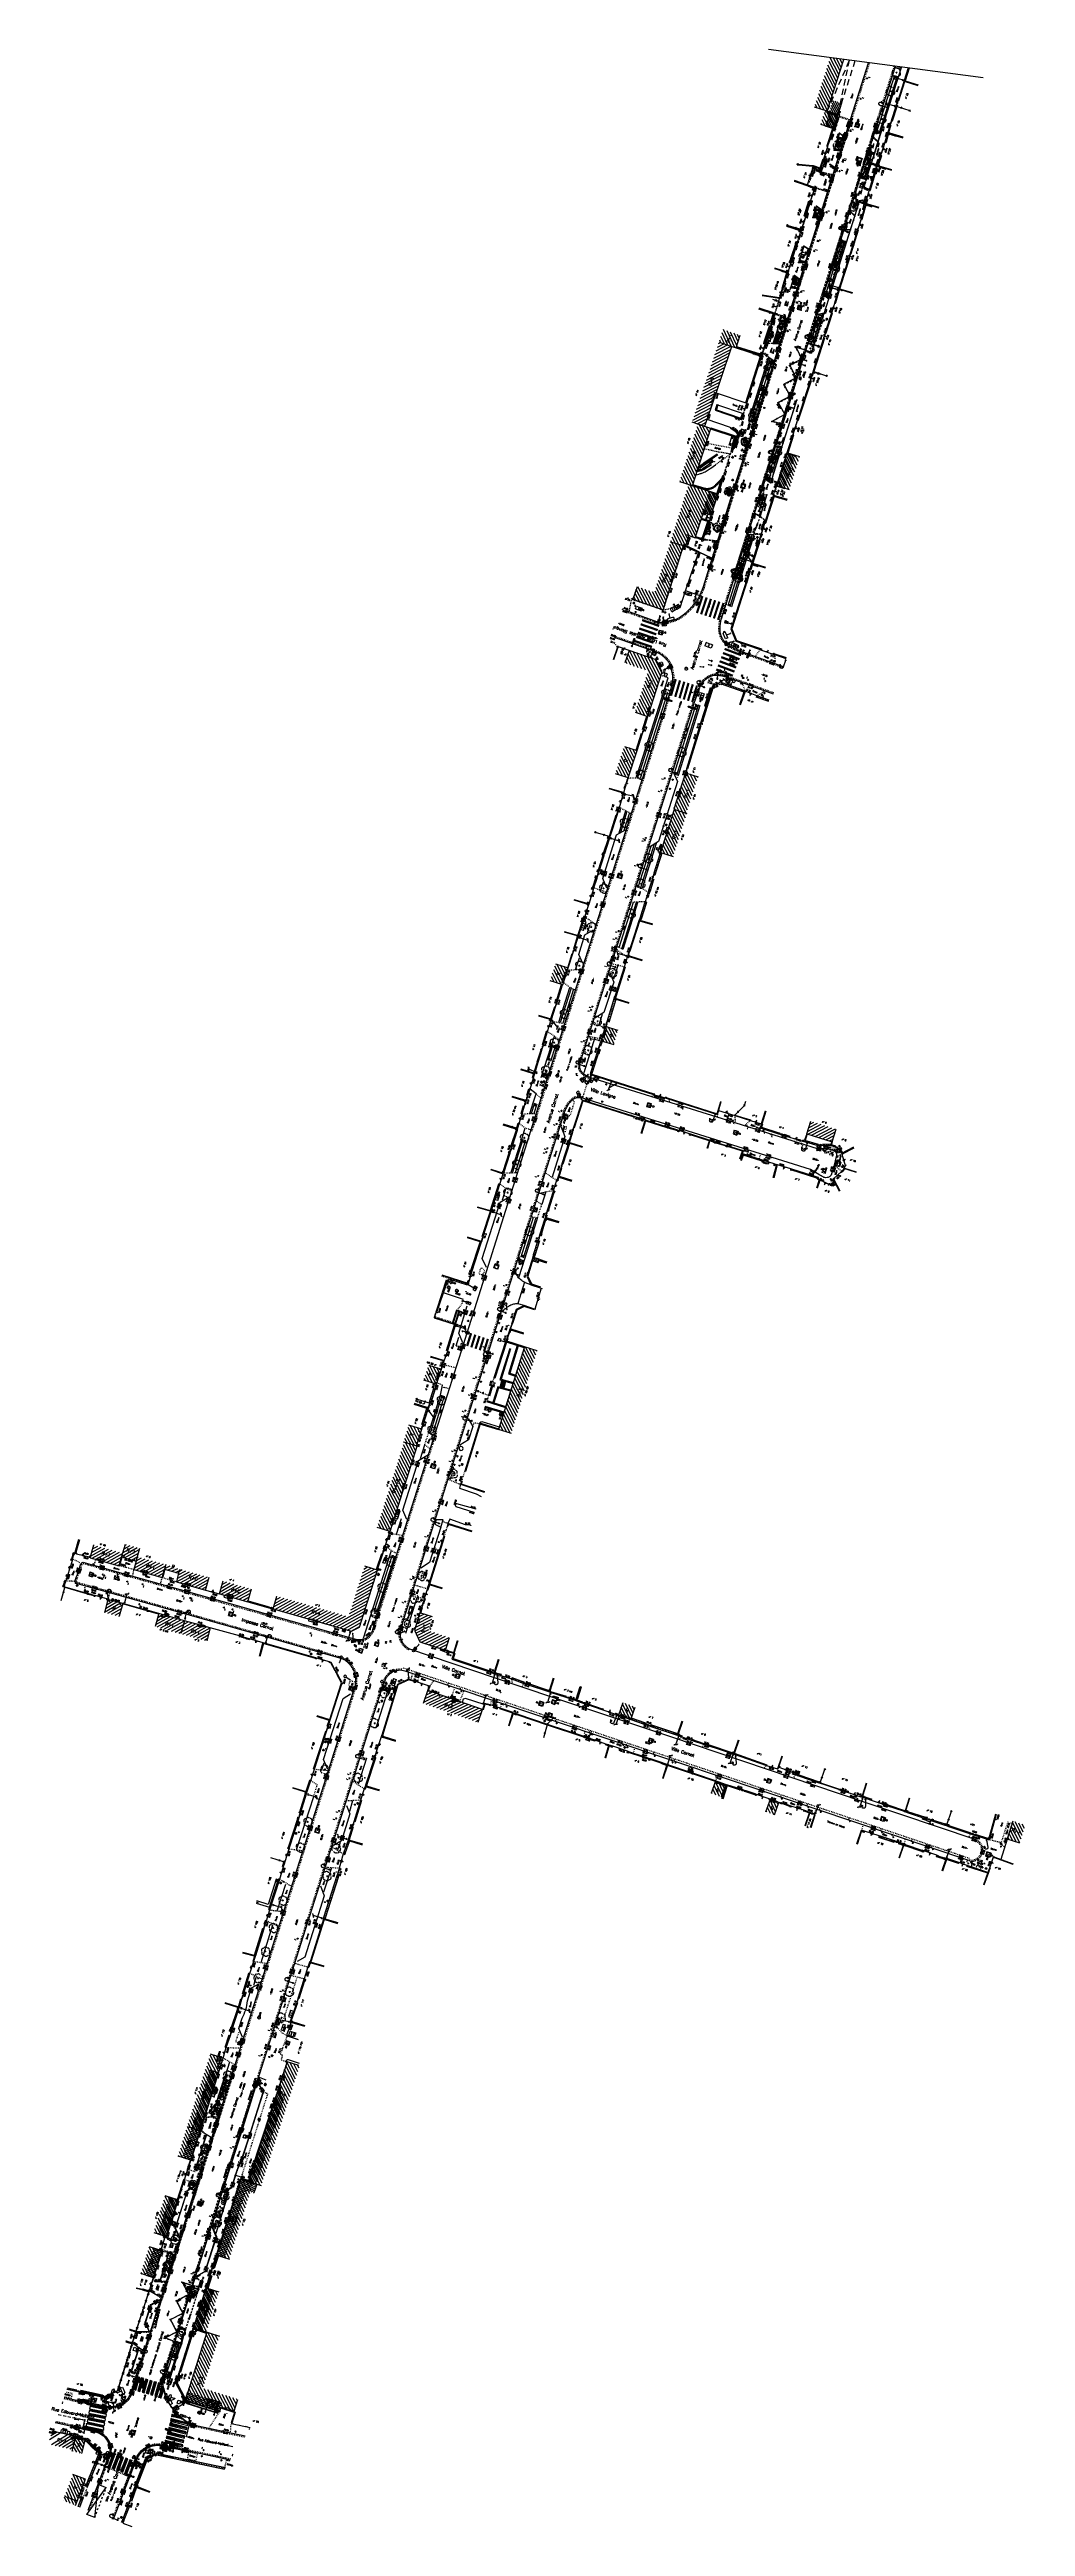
# Model space of a CAD drawing. Extents: x 661843 to 662062, y 6866352 to 6866909.
import ezdxf
from ezdxf.enums import TextEntityAlignment as Align

# ---------------------------------------------------------------- set-up
doc = ezdxf.new("R2010")
doc.units = 0
for name, pattern in [('CACHE', [0.375, 0.25, -0.125]), ('CONTINU', [0]), ('DISCONTINU', [0.75, 0.5, -0.25]), ('GRILLE', [0.4, 0.2, -0.2]), ('JSI_007', [0.8, 0.3, -0.5]), ('JSI_MCL0', [1, 0.5, 0.5]), ('JSI_MCL3', [4.5, 3, -1.5]), ('JSI_MCT0', [1, 0.5, 0.5]), ('JSI_TCO', [1, 0.5, 0.5]), ('JSI_TCO2', [1, 0.5, 0.5]), ('JSI_TIC', [0.2, 0.08, 0.01, -0.1, 0.01]), ('JSI_TIL2', [1.2, 0.6, 0.1, -0.4, 0.1]), ('JSI_TIM2', [0.6, 0.3, 0.05, -0.2, 0.05])]:
    doc.linetypes.add(name, pattern=pattern)
doc.layers.get('0').update_dxf_attribs({"linetype": 'CONTINUOUS'})
for name, color, linetype in [('ALTI', 140, 'CONTINUOUS'), ('BATI', 6, 'CONTINUOUS'), ('BORDURE', 7, 'CONTINU'), ('GENIE_CIVIL', 7, 'CONTINUOUS'), ('GEO_AEP_S', 4, 'CONTINUOUS'), ('GEO_ALTI-PIC', 7, 'CONTINUOUS'), ('GEO_ALTI-PIC_REGARDS', 5, 'CONTINUOUS'), ('GEO_ALTI-PIC_SANSZ', 30, 'CONTINUOUS'), ('GEO_ALTI-PIC_SEUILS', 1, 'CONTINUOUS'), ('GEO_ALTICOT', 7, 'CONTINUOUS'), ('GEO_ARBRES', 3, 'CONTINUOUS'), ('GEO_BATI_DUR', 44, 'CONTINUOUS'), ('GEO_BATI_HACHURE', 44, 'CONTINUOUS'), ('GEO_BATI_NUMERO', 7, 'CONTINUOUS'), ('GEO_BATI_S', 44, 'CONTINUOUS'), ('GEO_BATI_SEUIL', 7, 'CONTINUOUS'), ('GEO_BATI_TEXTE', 7, 'CONTINUOUS'), ('GEO_BORDURE', 7, 'CONTINUOUS'), ('GEO_CHANGE_REVET', 252, 'DISCONTINU'), ('GEO_CHANGE_REVET_TEXTE', 252, 'CONTINUOUS'), ('GEO_CLOTURE', 7, 'CONTINUOUS'), ('GEO_CLOTURE_S', 7, 'CONTINUOUS'), ('GEO_DALLE', 7, 'CONTINUOUS'), ('GEO_DIVERS', 7, 'CONTINUOUS'), ('GEO_ECL_S', 30, 'CONTINUOUS'), ('GEO_EDF_S', 1, 'CONTINUOUS'), ('GEO_ENTREE', 7, 'DISCONTINU'), ('GEO_EP_S', 5, 'CONTINUOUS'), ('GEO_ESCALIER', 7, 'CONTINUOUS'), ('GEO_FEUX', 7, 'CONTINUOUS'), ('GEO_GDF_S', 30, 'CONTINUOUS'), ('GEO_HAIE_AXE', 3, 'DISCONTINU'), ('GEO_HAIE_BORD', 3, 'DISCONTINU'), ('GEO_HAIE_S', 3, 'CONTINUOUS'), ('GEO_LIGNE_CONT', 252, 'CONTINUOUS'), ('GEO_LIGNE_PARKING', 252, 'DISCONTINU'), ('GEO_MOB_URB_S', 7, 'CONTINUOUS'), ('GEO_MUR', 1, 'CONTINUOUS'), ('GEO_MUR_HACHURE', 1, 'CONTINUOUS'), ('GEO_MUR_S', 7, 'CONTINUOUS'), ('GEO_PANNEAU', 7, 'CONTINUOUS'), ('GEO_REGARD', 7, 'CONTINUOUS'), ('GEO_ROCHER', 252, 'CACHE'), ('GEO_RTE_TEXTE', 7, 'CONTINUOUS'), ('GEO_SOUPIRAIL', 42, 'CONTINUOUS'), ('GEO_TEL_S', 6, 'CONTINUOUS'), ('GEO_TROTTOIR_BAS', 7, 'CONTINUOUS'), ('GEO_TROTTOIR_BATEAU', 7, 'DISCONTINU'), ('GEO_TROTTOIR_HAUT', 252, 'CONTINUOUS'), ('HACHURE', 7, 'CONTINUOUS'), ('LIMITE', 7, 'CONTINUOUS'), ('MARQUAGE', 7, 'CONTINUOUS'), ('MOB', 6, 'CONTINUOUS'), ('NUMEROS', 1, 'CONTINUOUS'), ('OBJASS', 22, 'CONTINUOUS'), ('OBJDIVERS', 104, 'CONTINUOUS'), ('OBJEAU', 4, 'CONTINUOUS'), ('OBJEDF', 240, 'CONTINUOUS'), ('OBJEP', 220, 'CONTINUOUS'), ('OBJGAZ', 30, 'CONTINUOUS'), ('OBJSLT', 200, 'CONTINUOUS'), ('OBJTELECOM', 3, 'CONTINUOUS'), ('POINTS-POLYGO', 7, 'CONTINUOUS'), ('POLYGO', 240, 'CONTINUOUS'), ('SIGNAL', 6, 'CONTINUOUS'), ('TEXTE', 7, 'CONTINUOUS'), ('VEGETATION', 3, 'CONTINUOUS'), ('VOIRIE', 7, 'CONTINUOUS'), ('Z', 4, 'CONTINUOUS')]:
    doc.layers.add(name, color=color, linetype=linetype)
doc.styles.add('36-2', font='romans.shx', dxfattribs={"height": 0.36})
doc.styles.add('5-2', font='romand.shx', dxfattribs={"height": 0.35})
doc.styles.add('7-2', font='romanc.shx', dxfattribs={"height": 0.7})
doc.styles.add('ROMANS', font='romans.shx', dxfattribs={"width": 0.95, "oblique": 13.5, "height": 5})
doc.styles.get("Standard").update_dxf_attribs({"font": 'romans.shx'})
doc.linetypes.add('JSI_CLOX', pattern='A,0.8,0.1,[135,jsi_form.shx,S=0.05,R=0,X=0,Y=0],0.1', length=1)
doc.linetypes.add('JSI_HAIED', pattern='A,0.48,0.06,-0.1,[138,jsi_form.shx,S=0.05,R=0,X=-0.1,Y=0],0.06', length=0.7)
doc.linetypes.add('JSI_HAIEG', pattern='A,0.48,0.06,-0.1,[137,jsi_form.shx,S=0.05,R=0,X=-0.1,Y=0],0.06', length=0.7)
doc.linetypes.add('JSI_MUA', pattern='A,0.0001,[130,jsi_form.shx,S=0.5,R=0,X=-0.125,Y=0],-0.75', length=0.7501)
doc.linetypes.add('JSI_MUD', pattern='A,0.0001,[130,jsi_form.shx,S=0.5,R=0,X=0.875,Y=0],-0.75', length=0.7501)
doc.linetypes.add('JSI_MUG', pattern='A,0.0001,[130,jsi_form.shx,S=0.5,R=0,X=-0.125,Y=0],-0.75', length=0.7501)
doc.linetypes.add('JSI_MUR', pattern='A,1e-06,-0.5,[130,jsi_form.shx,S=0.7,R=315,X=0.05,Y=0],-0.5', length=1.000001)
pattern_1 = [(116.869284319, (0, 0), (-0.356815978825, -0.180782624317), [])]
pattern_2 = [(74.475889, (0, 0), (-0.5000000001, 1.80000000067), [0.3, -1.56815417]), (74.475889, (0.5, 0.6), (-0.5000000001, 1.80000000067), [0.3, -1.56815417]), (74.475889, (1, 1.2), (-0.5000000001, 1.80000000067), [0.3, -1.56815417]), (105.524111, (0, 0), (-1.00000000041, 5e-11), [0.2, -1.66815417]), (105.524111, (0.5, 0.6), (-1.00000000041, 5e-11), [0.2, -1.66815417]), (105.524111, (1, 1.2), (-1.00000000041, 5e-11), [0.2, -1.66815417]), (0, (0.0604, 0.0645), (0.5, 0.6), [0, -1]), (0, (0.19574, 0.1429), (0.5, 0.6), [0, -1]), (0, (0.1562, 0.2507), (0.5, 0.6), [0, -1]), (0, (0.3103, 0.2654), (0.5, 0.6), [0, -1]), (0, (0.21864, 0.5055), (0.5, 0.6), [0, -1]), (0, (0.0491, 0.28726), (0.5, 0.6), [0, -1]), (0, (0.0375, 0.3291), (0.5, 0.6), [0, -1]), (0, (0.0042, 0.5055), (0.5, 0.6), [0, -1]), (0, (-0.1041, 0.0351), (0.5, 0.6), [0, -1]), (0, (-0.1145, 0.1331), (0.5, 0.6), [0, -1]), (0, (-0.1957, 0.0253), (0.5, 0.6), [0, -1]), (0, (-0.21654, 0.1723), (0.5, 0.6), [0, -1]), (0, (-0.1499, 0.2654), (0.5, 0.6), [0, -1]), (0, (-0.177, 0.3585), (0.5, 0.6), [0, -1]), (0, (-0.2561, 0.4761), (0.5, 0.6), [0, -1]), (0, (-0.0541, 0.3878), (0.5, 0.6), [0, -1]), (0, (-0.3373, 0.2752), (0.5, 0.6), [0, -1]), (0, (-0.36646, 0.089), (0.5, 0.6), [0, -1]), (0, (-0.1498, -0.05796), (0.5, 0.6), [0, -1]), (0, (-0.0208, -0.09716), (0.5, 0.6), [0, -1]), (0, (-0.10826, -0.20494), (0.5, 0.6), [0, -1]), (0, (0.2103, -0.19514), (0.5, 0.6), [0, -1]), (0, (0.0729, -0.04326), (0.5, 0.6), [0, -1]), (0, (0.19574, -0.01386), (0.5, 0.6), [0, -1])]
pattern_3 = [(27.435270152, (0, 0), (-0.0921492438397, 0.1775063854057), [])]
pattern_4 = [(207.50697, (0, 0), (0.18474260568, -0.35478186206), [])]
pattern_5 = [(74.475889, (0, 0), (-0.5000000001, 1.80000000067), [0.3, -1.56815417]), (74.475889, (0.5, 0.6), (-0.5000000001, 1.80000000067), [0.3, -1.56815417]), (74.475889, (1, 1.2), (-0.5000000001, 1.80000000067), [0.3, -1.56815417]), (105.524111, (0, 0), (-1.00000000041, 5e-11), [0.2, -1.66815417]), (105.524111, (0.5, 0.6), (-1.00000000041, 5e-11), [0.2, -1.66815417]), (105.524111, (1, 1.2), (-1.00000000041, 5e-11), [0.2, -1.66815417]), (0, (0.0604, 0.0645), (0.5, 0.6), [0, -1]), (0, (0.19574, 0.1429), (0.5, 0.6), [0, -1]), (0, (0.1562, 0.2507), (0.5, 0.6), [0, -1]), (0, (0.3103, 0.2654), (0.5, 0.6), [0, -1]), (0, (0.21864, 0.5055), (0.5, 0.6), [0, -1]), (0, (0.0491, 0.28726), (0.5, 0.6), [0, -1]), (0, (0.0375, 0.3291), (0.5, 0.6), [0, -1]), (0, (0.0042, 0.5055), (0.5, 0.6), [0, -1]), (0, (-0.1041, 0.0351), (0.5, 0.6), [0, -1]), (0, (-0.1145, 0.1331), (0.5, 0.6), [0, -1]), (0, (-0.1957, 0.0253), (0.5, 0.6), [0, -1]), (0, (-0.21654, 0.1723), (0.5, 0.6), [0, -1]), (0, (-0.1499, 0.2654), (0.5, 0.6), [0, -1]), (0, (-0.177, 0.3585), (0.5, 0.6), [0, -1]), (0, (-0.2561, 0.4761), (0.5, 0.6), [0, -1]), (0, (-0.0541, 0.3878), (0.5, 0.6), [0, -1]), (0, (-0.3373, 0.2752), (0.5, 0.6), [0, -1]), (0, (-0.36646, 0.089), (0.5, 0.6), [0, -1]), (0, (-0.1498, -0.05796), (0.5, 0.6), [0, -1]), (0, (-0.0208, -0.09716), (0.5, 0.6), [0, -1]), (0, (-0.10826, -0.20494), (0.5, 0.6), [0, -1]), (0, (0.2103, -0.19514), (0.5, 0.6), [0, -1]), (0, (0.0729, -0.04326), (0.5, 0.6), [0, -1]), (0, (0.19574, -0.01386), (0.5, 0.6), [0, -1])]

# ---------------------------------------------------------------- blocks, each defined once
blk = doc.blocks.new('PTTOPO')
at = {"color": 0, "const_width": 0.04}
blk.add_lwpolyline([(0, 0.02, 1), (0, -0.02, 1)], format="xyb", close=True, dxfattribs=at)
at = {"color": 0}
blk.add_point((0, 0), dxfattribs=at)
at = {"layer": 'GEO_ALTICOT', "style": 'ROMANS', "oblique": 13.5, "width": 0.95}
blk.add_attdef('ALT', text='', height=0.28, dxfattribs=at).set_placement((0.1, -0.1), align=Align.TOP_LEFT)
blk = doc.blocks.new('P361')
for p, q in [((0, 0.999), (0.999, 0)), ((0, 0), (0.999, 0.999))]:
    blk.add_line(p, q)
at = {"flags": 128}
blk.add_lwpolyline([(0.999, 0), (0.999, 0.999), (0, 0.999), (0, 0)], close=True, dxfattribs=at)
blk = doc.blocks.new('P322')
for p, q in [((0, 1), (1, 1)), ((0, 1), (0, 0)), ((0, 0), (1, 0)), ((1, 1), (1, 0))]:
    blk.add_line(p, q)
at = {"flags": 128}
for points in [[(0.4, 1), (0.4, 1.3)], [(0.6, 1), (0.6, 1.3)]]:
    blk.add_lwpolyline(points, dxfattribs=at)
at = {"style": 'ROMANS', "oblique": 13.5, "width": 0.95}
blk.add_text('GDF', height=0.2, dxfattribs=at).set_placement((0.2, 0.4))
blk = doc.blocks.new('P014', base_point=(17.75, 43.5))
for p, q in [((17.709, 43.699), (17.75, 43.799)), ((17.75, 43.399), (17.75, 43.799)), ((17.75, 43.799), (17.789, 43.699))]:
    blk.add_line(p, q)
blk = doc.blocks.new('P440', base_point=(67.75, 42))
for p, q in [((68.424, 44.429), (68.424, 44.699)), ((67.074, 43.889), (68.424, 44.429)), ((67.074, 43.619), (67.074, 43.889)), ((67.75, 42.202), (67.75, 44.159))]:
    blk.add_line(p, q)
blk.add_circle((67.75, 42), 0.202)
blk = doc.blocks.new('P210')
at = {"layer": 'GEO_ROCHER', "linetype": 'CACHE'}
for p, q in [((0.53, 0.47), (0.09, 0.17)), ((0.97, 0.21), (0.8, 0.43)), ((0.82, -0.35), (0.99, 0.05)), ((0, -0.02), (0.03, -0.31)), ((0.21, -0.48), (0.65, -0.46)), ((0.37, -0.08), (0.27, -0.2))]:
    blk.add_line(p, q, dxfattribs=at)
for centre, radius, start, end in [((0.21, 0), 0.206, 124.9313, 185.91), ((0.19, 0.07), 0.235, 319.4796, 26.9533), ((0.59, 0.27), 0.215, 144.1733, 206.9533), ((0.67, 0.04), 0.252, 188.1633, 262.2943), ((0.64, 0.31), 0.203, 36.7123, 124.9313), ((0.84, 0.11), 0.163, 336.8774, 36.7123), ((0.21, -0.3), 0.179, 185.91, 271.7277), ((0.41, -0.33), 0.189, 139.4796, 230.284), ((0.56, -0.76), 0.557, 59.0334, 82.2943), ((0.64, -0.27), 0.191, 271.7277, 336.8774)]:
    blk.add_arc(centre, radius, start, end, dxfattribs=at)
blk = doc.blocks.new('P401')
blk.add_circle((0, 0), 0.1062)
for centre, radius, start, end in [((-0.0972, -0.054), 0.4464, 173.05, 254.63), ((-0.054, 0.054), 0.4878, 83.66, 186.35), ((0, -0.0378), 0.5004, 244.27, 30.44), ((0.108, 0.2322), 0.3258, 357.14, 109.34)]:
    blk.add_arc(centre, radius, start, end)
blk = doc.blocks.new('P800')
blk.add_line((-0.148, 0), (0.148, 0))
blk.add_circle((0.002, 0), 0.152)
blk = doc.blocks.new('P740', base_point=(80.25, 61.5))
for p, q in [((79.574, 63.794), (80.924, 64.334)), ((80.924, 63.929), (79.574, 63.389)), ((79.574, 63.119), (79.574, 63.794)), ((80.25, 61.5), (80.25, 63.659)), ((80.924, 64.604), (80.924, 63.929))]:
    blk.add_line(p, q)
blk = doc.blocks.new('P501', base_point=(67.75, 30))
for p, q in [((67.75, 30.209), (67.75, 32.519)), ((68.449, 31.959), (68.365, 31.819)), ((68.869, 32.169), (68.449, 32.169)), ((68.659, 31.889), (68.659, 31.609)), ((68.869, 31.959), (68.953, 31.819))]:
    blk.add_line(p, q)
blk.add_circle((67.75, 30), 0.209)
for centre, radius, start, end in [((68.205, 32.52), 0.454, 0.01, 180), ((68.66, 32.24), 0.221, 341.57, 198.44)]:
    blk.add_arc(centre, radius, start, end)
blk = doc.blocks.new('P444')
for radius in [0.12, 0.06]:
    blk.add_circle((0, 0), radius)
blk = doc.blocks.new('P915', base_point=(80.25, 33))
for radius in [0.247, 0.22, 0.192, 0.11, 0.055]:
    blk.add_circle((80.25, 33), radius)
blk = doc.blocks.new('P337')
for p, q in [((0, 1), (1, 1)), ((0, 1), (0, 0)), ((0, 0), (1, 0)), ((0.13, 0.42), (0.53, 0.71)), ((0.53, 0.71), (0.41, 0.34)), ((0.41, 0.34), (0.89, 0.68)), ((0.89, 0.68), (0.74, 0.64)), ((0.89, 0.68), (0.8, 0.56)), ((1, 1), (1, 0))]:
    blk.add_line(p, q)
at = {"flags": 128}
for points in [[(0.45, 1), (0.45, 1.28)], [(0.55, 1), (0.55, 1.28)]]:
    blk.add_lwpolyline(points, dxfattribs=at)
blk = doc.blocks.new('P385')
for p, q in [((0, 1), (1, 1)), ((0, 1), (0, 0)), ((0, 0), (1, 0)), ((0.5, 0), (0.5, 1)), ((1, 1), (1, 0))]:
    blk.add_line(p, q)
at = {"style": 'ROMANS', "oblique": 13.5, "width": 0.95}
blk.add_text('TEL', height=0.2, dxfattribs=at).set_placement((0.25, 0.41))
blk = doc.blocks.new('P051')
at = {"flags": 128}
blk.add_lwpolyline([(0, 0), (0, -0.08)], dxfattribs=at)
blk.add_circle((0, 0), 0.131)
blk.add_arc((0, -0.23), 0.15, 57.9336, 122.0664)
blk = doc.blocks.new('P347')
blk.add_lwpolyline([(0, 0), (1, 0), (1, 1), (0, 1)], close=True)
at = {"flags": 128}
for points in [[(0.1, 0.1), (0.1, 0.9)], [(0.2, 0.1), (0.2, 0.9)], [(0.3, 0.1), (0.3, 0.9)], [(0.4, 0.1), (0.4, 0.9)], [(0.5, 0.1), (0.5, 0.9)], [(0.6, 0.1), (0.6, 0.9)], [(0.7, 0.1), (0.7, 0.9)], [(0.8, 0.1), (0.8, 0.9)], [(0.9, 0.1), (0.9, 0.9)]]:
    blk.add_lwpolyline(points, dxfattribs=at)
blk = doc.blocks.new('P358', base_point=(55.25, 42))
for p, q in [((56.249, 42.999), (55.25, 42.999)), ((55.25, 42.999), (55.25, 42)), ((56.249, 42), (56.249, 42.999)), ((55.25, 42), (56.249, 42))]:
    blk.add_line(p, q)
blk.add_arc((55.75, 41), 1.077, 68.2, 111.81)
blk = doc.blocks.new('P349')
at = {"flags": 128}
blk.add_lwpolyline([(0.999, 0), (0.999, 0.999), (0, 0.999), (0, 0)], close=True, dxfattribs=at)
blk.add_circle((0.5, 0.5), 0.416)
blk = doc.blocks.new('P350', base_point=(55.25, 52.5))
for p, q in [((56.249, 53.499), (55.25, 53.499)), ((55.25, 53.499), (55.25, 52.5)), ((55.25, 52.5), (56.249, 52.5)), ((56.249, 52.5), (56.249, 53.499))]:
    blk.add_line(p, q)
blk = doc.blocks.new('P091', base_point=(30.25, 66))
blk.add_line((30.326, 66.076), (30.172, 65.922))
blk.add_circle((30.25, 66), 0.076)
blk = doc.blocks.new('P383')
for p, q in [((0, 1), (1, 1)), ((0, 1), (0, 0)), ((0, 0), (1, 0)), ((0.33, 0), (0.33, 1)), ((0.67, 0), (0.67, 1)), ((1, 1), (1, 0))]:
    blk.add_line(p, q)
at = {"style": 'ROMANS', "oblique": 13.5, "width": 0.95}
blk.add_text('TEL', height=0.2, dxfattribs=at).set_placement((0.25, 0.41))
blk = doc.blocks.new('GEOCERCL')
at = {"color": 0, "linetype": 'BYBLOCK'}
blk.add_circle((0, 0), 0.5, dxfattribs=at)
blk = doc.blocks.new('GEOCROIX')
at = {"color": 0, "linetype": 'BYBLOCK'}
for p, q in [((-0.5, 0.5), (0.5, -0.5)), ((-0.5, -0.5), (0.5, 0.5))]:
    blk.add_line(p, q, dxfattribs=at)
blk = doc.blocks.new('P013', base_point=(17.75, 45))
for p, q in [((17.709, 45.199), (17.75, 45.299)), ((17.75, 44.899), (17.75, 45.299)), ((17.75, 45.299), (17.789, 45.199))]:
    blk.add_line(p, q)
blk = doc.blocks.new('P913', base_point=(80.25, 36))
for radius in [0.247, 0.22]:
    blk.add_circle((80.25, 36), radius)
blk = doc.blocks.new('P705', base_point=(80.25, 78))
for p, q in [((79.75, 79.199), (79.75, 79.999)), ((79.75, 79.999), (80.749, 79.999)), ((80.25, 79.199), (79.75, 79.199)), ((80.25, 78), (80.25, 79.199)), ((80.749, 79.199), (80.25, 79.199)), ((80.749, 79.999), (80.749, 79.199))]:
    blk.add_line(p, q)
blk = doc.blocks.new('P111')
blk.add_circle((0, 0), 0.5)
blk = doc.blocks.new('P402')
blk.add_circle((0, 0), 0.063)
for centre, radius, start, end in [((-0.16, -0.09), 0.745, 173.05, 254.63), ((-0.09, 0.09), 0.814, 83.66, 186.35), ((0, -0.06), 0.833, 244.27, 30.44), ((0.18, 0.39), 0.544, 357.14, 109.34)]:
    blk.add_arc(centre, radius, start, end)
blk = doc.blocks.new('P384')
for p, q in [((0, 1), (0, 0)), ((0, 1), (1, 1)), ((0, 0), (1, 0)), ((0.25, 0), (0.25, 1)), ((0.5, 0), (0.5, 1)), ((0.75, 0), (0.75, 1)), ((1, 1), (1, 0))]:
    blk.add_line(p, q)
at = {"style": 'ROMANS', "oblique": 13.5, "width": 0.95}
blk.add_text('TEL', height=0.2, dxfattribs=at).set_placement((0.25, 0.41))
blk = doc.blocks.new('P396', base_point=(67.75, 76.5))
for p, q in [((68.749, 77.499), (67.75, 77.499)), ((67.75, 77.499), (67.75, 76.5)), ((67.75, 76.5), (68.749, 76.5)), ((68.749, 76.5), (68.749, 77.499))]:
    blk.add_line(p, q)
blk = doc.blocks.new('P610')
blk.add_line((0, 0.15), (0, 0.96))
blk.add_lwpolyline([(0.28, 0.96), (-0.28, 0.96, -0.414214), (-0.3, 0.98), (-0.3, 1.54, -0.414214), (-0.28, 1.56), (0.28, 1.56, -0.414214), (0.3, 1.54), (0.3, 0.98, -0.414214)], format="xyb", close=True)
at = {"flags": 128}
for points, const_width in [([(-0.19, 1.29), (-0.21, 1.23)], 0.0154), ([(-0.1, 1.29), (-0.07, 1.23)], 0.0154), ([(0.05, 1.1), (0.07, 1.08)], 0.0149), ([(0.19, 1.08), (0.21, 1.09)], 0.0149), ([(0.19, 1.3), (0.22, 1.24)], 0.0149)]:
    blk.add_lwpolyline(points, dxfattribs=dict(at, const_width=const_width))
for points, const_width in [([(-0.14, 1.38), (-0.14, 1.23), (-0.19, 1.07)], 0.0154), ([(-0.14, 1.23), (-0.1, 1.06)], 0.0154), ([(0.14, 1.33), (0.12, 1.28), (0.06, 1.25)], 0.0149), ([(0.14, 1.38), (0.15, 1.24), (0.07, 1.08)], 0.0149), ([(0.15, 1.23), (0.21, 1.08)], 0.0149)]:
    blk.add_lwpolyline(points, dxfattribs=dict(const_width=const_width))
for points, const_width in [([(-0.14, 1.32, 0.434599), (-0.19, 1.29, 0.434599)], 0.0154), ([(-0.14, 1.32, -0.434599), (-0.1, 1.29, -0.434599)], 0.0154), ([(0.15, 1.32, -0.434599), (0.19, 1.3, -0.434599)], 0.0149)]:
    blk.add_lwpolyline(points, format="xyb", dxfattribs=dict(const_width=const_width))
for points, const_width in [([(-0.15, 1.41, 1), (-0.14, 1.38, 1)], 0.0154), ([(0.14, 1.41, 1), (0.15, 1.37, 1)], 0.0149)]:
    blk.add_lwpolyline(points, format="xyb", close=True, dxfattribs=dict(const_width=const_width))
blk.add_lwpolyline([(0, 1.56), (0, 0.96)])
blk.add_circle((0, 0), 0.149)
blk = doc.blocks.new('P707', base_point=(80.25, 76.5))
for p, q in [((79.75, 77.699), (79.75, 78.199)), ((79.75, 78.199), (80.749, 78.199)), ((80.25, 77.699), (79.75, 77.699)), ((80.25, 76.5), (80.25, 77.699)), ((80.749, 77.699), (80.25, 77.699)), ((80.749, 78.199), (81.049, 77.949)), ((81.049, 77.949), (80.749, 77.699))]:
    blk.add_line(p, q)
blk = doc.blocks.new('P357')
for p, q in [((0.25, 0.999), (0.25, 0)), ((0.5, 0.999), (0.5, 0)), ((0.75, 0.999), (0.75, 0))]:
    blk.add_line(p, q)
at = {"flags": 128}
blk.add_lwpolyline([(0.999, 0), (0.999, 0.999), (0, 0.999), (0, 0)], close=True, dxfattribs=at)
blk = doc.blocks.new('P389')
for p, q in [((0, 1), (1, 1)), ((0, 1), (0, 0)), ((0, 0), (1, 0)), ((1, 1), (1, 0))]:
    blk.add_line(p, q)
at = {"style": 'ROMANS', "oblique": 13.5, "width": 0.95}
blk.add_text('TEL', height=0.2, dxfattribs=at).set_placement((0.3, 0.4))
blk = doc.blocks.new('P311')
for p, q in [((0, 1), (1, 1)), ((0, 1), (0, 0)), ((0, 0), (1, 0)), ((1, 1), (1, 0))]:
    blk.add_line(p, q)
for centre in [(0.49, 0.65), (0.49, 0.35)]:
    blk.add_circle(centre, 0.0362)
for radius, start, end in [(0.154, 308.9662, 51.0338), (0.194, 307.8139, 52.1861)]:
    blk.add_arc((0.4, 0.5), radius, start, end)
blk = doc.blocks.new('P445')
for p, q in [((-0.2, 1.87), (-0.2, 1.35)), ((0, 2.02), (-0.05, 2.02)), ((-0.05, 1.2), (0, 1.2)), ((0.05, 2.02), (0, 2.02)), ((0, 0), (0, 1.2)), ((0, 1.2), (0.05, 1.2)), ((0.2, 1.35), (0.2, 1.87))]:
    blk.add_line(p, q)
for centre, start, end in [((-0.05, 1.87), 90, 180), ((-0.05, 1.35), 180, 270), ((0.05, 1.87), 0, 90), ((0.05, 1.35), 270, 0)]:
    blk.add_arc(centre, 0.15, start, end)
at = {"insert": (-0.06, 1.94), "char_height": 0.15, "width": 0.1985, "attachment_point": 1, "style": 'ROMANS'}
blk.add_mtext('B\\PU\\PS', dxfattribs=at)
blk = doc.blocks.new('P050', base_point=(17.75, 21))
blk.add_circle((17.75, 21), 0.349)
blk = doc.blocks.new('P336')
for p, q in [((0, 1), (1, 1)), ((0, 1), (0, 0)), ((0, 0), (1, 0)), ((0.1, 0.95), (0.9, 0.95)), ((0.1, 0.95), (0.1, 0.05)), ((0.1, 0.05), (0.9, 0.05)), ((0.13, 0.42), (0.53, 0.71)), ((0.53, 0.71), (0.41, 0.34)), ((0.41, 0.34), (0.89, 0.68)), ((0.89, 0.68), (0.74, 0.64)), ((0.89, 0.68), (0.8, 0.56)), ((0.9, 0.95), (0.9, 0.05)), ((1, 1), (1, 0))]:
    blk.add_line(p, q)
blk = doc.blocks.new('P701', base_point=(67.75, 7.5))
blk.add_line((67.75, 7.5), (67.75, 8.699))
blk.add_circle((67.75, 9.1), 0.399)
blk = doc.blocks.new('P600', base_point=(67.75, 12))
blk.add_line((67.75, 12.216), (67.75, 13.155))
for centre, radius in [((67.75, 14.6), 0.288), ((67.75, 14.022222), 0.288), ((67.75, 13.444444), 0.288), ((67.75, 14.022222), 0.216), ((67.75, 12), 0.216), ((67.75, 14.022222), 0.144), ((67.75, 14.022222), 0.072)]:
    blk.add_circle(centre, radius)
blk = doc.blocks.new('P391', base_point=(55.25, 4.5))
for p, q in [((56.249, 5.499), (55.25, 5.499)), ((55.25, 5.499), (55.25, 4.5)), ((55.25, 4.5), (56.249, 4.5)), ((56.249, 4.5), (56.249, 5.499))]:
    blk.add_line(p, q)
blk = doc.blocks.new('$B_200')
at = {"color": 0, "linetype": 'BYBLOCK', "flags": 128}
for points in [[(0, -0.5, -0.414214), (-0.5, 0, -0.414214), (0, 0.5)], [(0, -0.5, 0.414214), (0.5, 0, 0.414214), (0, 0.5)]]:
    blk.add_lwpolyline(points, format="xyb", dxfattribs=at)
blk = doc.blocks.new('$B_220')
at = {"color": 0, "linetype": 'BYBLOCK', "flags": 128}
for points in [[(-0.44, 0.03, 0.03619), (-0.47, -0.04, 0.046233), (-0.49, -0.12, 0.121403), (-0.48, -0.24, 0.119181), (-0.41, -0.35, 0.044648), (-0.35, -0.4, 0.034835), (-0.28, -0.44)], [(-0.19, 0.35, 0.077685), (-0.3, 0.34, 0.115926), (-0.38, 0.29, 0.119307), (-0.43, 0.22, 0.082378), (-0.44, 0.11)], [(0.3, 0.27, 0.039633), (0.27, 0.34, 0.053426), (0.24, 0.4, 0.147584), (0.15, 0.47, 0.071882), (0.1, 0.48, 0.058066), (0.04, 0.48, 0.043501), (-0.03, 0.46, 0.032041), (-0.11, 0.43)], [(0.46, -0.05, 0.087593), (0.49, 0.03, 0.096392), (0.48, 0.11, 0.080457), (0.45, 0.19, 0.056881), (0.38, 0.27)], [(-0.11, -0.44, 0.078382), (0.01, -0.5, 0.113914), (0.11, -0.5, 0.115194), (0.21, -0.46, 0.080222), (0.3, -0.36)], [(0.38, -0.36, 0.076898), (0.43, -0.32, 0.090424), (0.46, -0.26, 0.083207), (0.47, -0.2, 0.062964), (0.46, -0.13)]]:
    blk.add_lwpolyline(points, format="xyb", dxfattribs=at)
blk = doc.blocks.new('$B_100')
at = {"color": 0, "linetype": 'BYBLOCK', "flags": 128}
for points in [[(0, 0.625, -0.41421356), (-0.1875, 0.8125, -0.41421356), (0, 1)], [(0, 0.625, 0.41421356), (0.1875, 0.8125, 0.41421356), (0, 1)]]:
    blk.add_lwpolyline(points, format="xyb", dxfattribs=at)
blk.add_lwpolyline([(0, 0.625), (0, 0)], dxfattribs=at)
blk = doc.blocks.new('$B_107')
at = {"color": 0, "linetype": 'BYBLOCK', "flags": 128}
for points in [[(-0.5, 0.625), (-0.5, 1)], [(-0.5, 1), (0.375, 1)], [(-0.5, 0.625), (0.375, 0.625)], [(0, 0.625), (0, 0)], [(0.375, 0.625), (0.625, 0.8125), (0.375, 1)]]:
    blk.add_lwpolyline(points, dxfattribs=at)
blk = doc.blocks.new('$B_105')
at = {"color": 0, "linetype": 'BYBLOCK', "flags": 128}
for points in [[(-0.1875, 0.625), (-0.1875, 1)], [(-0.1875, 1), (0.1875, 1)], [(-0.1875, 0.625), (0.1875, 0.625)], [(0, 0.625), (0, 0)], [(0.1875, 0.625), (0.1875, 1)]]:
    blk.add_lwpolyline(points, dxfattribs=at)
blk = doc.blocks.new('$B_101')
at = {"color": 0, "linetype": 'BYBLOCK', "flags": 128}
for points in [[(0, 0.62), (-0.08, 0.62), (-0.19, 0.73), (-0.19, 0.89), (-0.08, 1), (0, 1)], [(0, 0.62), (0.08, 0.62), (0.19, 0.73), (0.19, 0.89), (0.08, 1), (0, 1)], [(0, 0.62), (0, 0)]]:
    blk.add_lwpolyline(points, dxfattribs=at)
blk = doc.blocks.new('$Y_001')
at = {"color": 0, "linetype": 'BYBLOCK', "flags": 128}
for points in [[(-0.5, 0), (0.5, 0)], [(0, -0.5), (0, 0.5)]]:
    blk.add_lwpolyline(points, dxfattribs=at)
blk = doc.blocks.new('$Y_004')
at = {"color": 0, "linetype": 'BYBLOCK', "flags": 128}
blk.add_lwpolyline([(0, 0.5), (0.4, -0.2), (-0.4, -0.2)], close=True, dxfattribs=at)
blk = doc.blocks.new('TCPOINT')
at = {"color": 0}
blk.add_point((0, 0), dxfattribs=at)
at = {"layer": 'NUMEROS', "style": '36-2'}
blk.add_attdef('MAT', (0.1, 0.1), '', height=0.36, dxfattribs=at)
at = {"layer": 'Z', "style": 'ROMANS'}
blk.add_attdef('ALT', text='', height=0.36, dxfattribs=at).set_placement((0.1, -0.1), align=Align.TOP_LEFT)
blk = doc.blocks.new('$B_001')
at = {"color": 0, "linetype": 'BYBLOCK', "flags": 128}
for points in [[(0, 0), (0, 1)], [(0, 1), (1, 1)], [(0, 0), (1, 0)], [(1, 0), (1, 1)]]:
    blk.add_lwpolyline(points, dxfattribs=at)
blk = doc.blocks.new('$B_033')
at = {"color": 0, "linetype": 'BYBLOCK', "flags": 128}
for points in [[(0, 0), (0, 1), (1, 1), (0.88, 0.88)], [(0, 1), (0.12, 0.88)], [(0, 0), (1, 0), (1, 1)], [(0, 0), (0.12, 0.12)], [(0.17, 0.73), (0.4, 0.73)], [(0.29, 0.73), (0.29, 0.27)], [(0.53, 0.64), (0.63, 0.73)], [(0.79, 0.27), (0.79, 0.73)], [(1, 0), (0.88, 0.12)]]:
    blk.add_lwpolyline(points, dxfattribs=at)
blk.add_lwpolyline([(0.66, 0.34, -0.103562), (0.63, 0.28, -0.185324), (0.58, 0.27, -0.222655), (0.54, 0.29, -0.066367), (0.52, 0.31, -0.042199), (0.51, 0.35, -0.148352), (0.51, 0.51, -0.048777), (0.52, 0.55, -0.07326), (0.54, 0.57, -0.207984), (0.59, 0.59, -0.187193), (0.62, 0.58, -0.105991), (0.64, 0.55, -0.050968), (0.65, 0.5, -0.027857), (0.66, 0.43), (0.5, 0.43)], format="xyb", dxfattribs=at)
blk = doc.blocks.new('$B_030')
at = {"color": 0, "linetype": 'BYBLOCK', "flags": 128}
for points in [[(0, 0), (0, 1)], [(0, 1), (1, 1)], [(0, 1), (1, 0)], [(0, 0), (1, 1)], [(0, 0), (1, 0)], [(1, 0), (1, 1)]]:
    blk.add_lwpolyline(points, dxfattribs=at)
blk = doc.blocks.new('$B_136')
at = {"color": 0, "linetype": 'BYBLOCK', "flags": 128}
for points in [[(-0.16, 0.84), (-0.16, 0.94), (0.16, 1.06), (0.16, 1.16)], [(0, 0), (0, 1)]]:
    blk.add_lwpolyline(points, dxfattribs=at)
blk = doc.blocks.new('$B_093')
at = {"color": 0, "linetype": 'BYBLOCK', "flags": 128}
for points in [[(0, 0), (1, 0.75)], [(0.84, 0.84), (0.84, 0.94), (1.16, 1.06), (1.16, 1.16)], [(1, 0), (1, 1)]]:
    blk.add_lwpolyline(points, dxfattribs=at)
blk = doc.blocks.new('$B_123')
at = {"linetype": 'CONTINUOUS'}
for points in [[(0, 0.81, -0.414214), (-0.09, 0.91, -0.414214), (0, 1)], [(0, 1), (0, 1.19, -0.414214), (0.09, 1.09, -0.414214)], [(0, 0.62), (0, 0.81, -0.414214), (0.09, 0.72, -0.414214)]]:
    blk.add_hatch(color=0, dxfattribs=at).paths.add_polyline_path(points)
at = {"color": 0, "linetype": 'BYBLOCK', "flags": 128}
for points in [[(-0.16, 0.31), (-0.16, 0.53), (-0.09, 0.53), (-0.06, 0.5), (-0.06, 0.47), (-0.09, 0.44), (-0.16, 0.44)], [(-0.09, 0.44), (-0.06, 0.31)], [(0, 0.62), (0, 0)], [(0.06, 0.31), (0.06, 0.53), (0.12, 0.53), (0.16, 0.5), (0.16, 0.47), (0.12, 0.44), (0.06, 0.44)]]:
    blk.add_lwpolyline(points, dxfattribs=at)
for points in [[(0, 1, -0.414214), (-0.09, 1.09, -0.414214), (0, 1.19)], [(0, 0.62, -0.414214), (-0.09, 0.72, -0.414214), (0, 0.81)], [(0, 1, -0.414214), (0.09, 0.91, -0.414214), (0, 0.81)]]:
    blk.add_lwpolyline(points, format="xyb", dxfattribs=at)
for points in [[(0, 0.81, -0.414214), (-0.09, 0.91, -0.414214), (0, 1)], [(0, 1), (0, 1.19, -0.414214), (0.09, 1.09, -0.414214)], [(0, 0.62), (0, 0.81, -0.414214), (0.09, 0.72, -0.414214)]]:
    blk.add_lwpolyline(points, format="xyb", close=True, dxfattribs=at)
blk = doc.blocks.new('$B_124')
at = {"linetype": 'CONTINUOUS'}
for points in [[(-0.09, 0.81, -0.414214), (-0.19, 0.91, -0.414214), (-0.09, 1)], [(0.09, 0.81, -0.414214), (0, 0.91, -0.414214), (0.09, 1)]]:
    blk.add_hatch(color=0, dxfattribs=at).paths.add_polyline_path(points)
at = {"color": 0, "linetype": 'BYBLOCK', "flags": 128}
for points in [[(-0.09, 0.81, -0.414214), (-0.19, 0.91, -0.414214), (-0.09, 1)], [(0.09, 0.81, -0.414214), (0, 0.91, -0.414214), (0.09, 1)]]:
    blk.add_lwpolyline(points, format="xyb", close=True, dxfattribs=at)
for points in [[(-0.16, 0.44), (-0.16, 0.66), (-0.09, 0.66), (-0.06, 0.62), (-0.06, 0.59), (-0.09, 0.56), (-0.16, 0.56)], [(-0.09, 0.56), (-0.06, 0.44)], [(0, 0.94), (0, 0)], [(0.06, 0.44), (0.06, 0.66), (0.12, 0.66), (0.16, 0.62), (0.16, 0.59), (0.12, 0.56), (0.06, 0.56)]]:
    blk.add_lwpolyline(points, dxfattribs=at)
for points in [[(-0.09, 1, -0.414214), (0, 0.91, -0.414214), (-0.09, 0.81)], [(0.09, 1, -0.414214), (0.19, 0.91, -0.414214), (0.09, 0.81)]]:
    blk.add_lwpolyline(points, format="xyb", dxfattribs=at)
blk = doc.blocks.new('$B_126')
at = {"linetype": 'CONTINUOUS'}
for points in [[(-0.66, 0.81, -0.414214), (-0.75, 0.91, -0.414214), (-0.66, 1)], [(-0.66, 1), (-0.66, 1.19, -0.414214), (-0.56, 1.09, -0.414214)], [(-0.66, 0.62), (-0.66, 0.81, -0.414214), (-0.56, 0.72, -0.414214)], [(0, 0.81, -0.414214), (-0.09, 0.91, -0.414214), (0, 1)], [(0, 1), (0, 1.19, -0.414214), (0.09, 1.09, -0.414214)], [(0, 0.62), (0, 0.81, -0.414214), (0.09, 0.72, -0.414214)]]:
    blk.add_hatch(color=0, dxfattribs=at).paths.add_polyline_path(points)
at = {"color": 0, "linetype": 'BYBLOCK', "flags": 128}
for points in [[(-0.66, 1, -0.414214), (-0.75, 1.09, -0.414214), (-0.66, 1.19, -0.07072), (-0.49, 1.28, -0.091318), (-0.33, 1.31, -0.092508), (-0.16, 1.28, -0.072897), (0, 1.19)], [(-0.66, 0.62, -0.414214), (-0.75, 0.72, -0.414214), (-0.66, 0.81)], [(-0.66, 1, -0.414214), (-0.56, 0.91, -0.414214), (-0.66, 0.81)], [(0, 1, -0.414214), (-0.09, 1.09, -0.414214), (0, 1.19)], [(0, 0.62, -0.414214), (-0.09, 0.72, -0.414214), (0, 0.81)], [(0, 1, -0.414214), (0.09, 0.91, -0.414214), (0, 0.81)]]:
    blk.add_lwpolyline(points, format="xyb", dxfattribs=at)
for points in [[(-0.66, 0.81, -0.414214), (-0.75, 0.91, -0.414214), (-0.66, 1)], [(-0.66, 1), (-0.66, 1.19, -0.414214), (-0.56, 1.09, -0.414214)], [(-0.66, 0.62), (-0.66, 0.81, -0.414214), (-0.56, 0.72, -0.414214)], [(0, 0.81, -0.414214), (-0.09, 0.91, -0.414214), (0, 1)], [(0, 1), (0, 1.19, -0.414214), (0.09, 1.09, -0.414214)], [(0, 0.62), (0, 0.81, -0.414214), (0.09, 0.72, -0.414214)]]:
    blk.add_lwpolyline(points, format="xyb", close=True, dxfattribs=at)
for points in [[(-0.12, 0.31), (-0.12, 0.53), (-0.06, 0.53), (-0.03, 0.5), (-0.03, 0.47), (-0.06, 0.44), (-0.12, 0.44)], [(-0.06, 0.44), (-0.03, 0.31)], [(0, 0.62), (0, 0)], [(0.06, 0.31), (0.06, 0.53), (0.12, 0.53), (0.16, 0.5), (0.16, 0.47), (0.12, 0.44), (0.06, 0.44)]]:
    blk.add_lwpolyline(points, dxfattribs=at)
blk = doc.blocks.new('$B_035')
at = {"color": 0, "linetype": 'BYBLOCK', "flags": 128}
for points in [[(0, 0), (0, 1), (1, 1)], [(0, 0), (1, 0), (1, 1)], [(0.25, 0.25), (0.25, 0.75), (0.75, 0.75)], [(0.25, 0.25), (0.75, 0.75)], [(0.25, 0.25), (0.75, 0.25), (0.75, 0.75)], [(0.75, 0.25), (0.25, 0.75)]]:
    blk.add_lwpolyline(points, dxfattribs=at)
blk = doc.blocks.new('$B_130')
at = {"color": 0, "linetype": 'BYBLOCK', "flags": 128}
for points in [[(0, 0), (0, 0.81, -0.08), (0.01, 0.89, -0.117647), (0.05, 0.95, -0.117647), (0.11, 0.99, -0.08), (0.19, 1, -0.08), (0.27, 0.99, -0.117647), (0.33, 0.95, -0.117647), (0.36, 0.89, -0.08), (0.38, 0.81)], [(0.38, 0.69, -0.414214), (0.31, 0.75, -0.414214), (0.38, 0.81)], [(0.38, 0.69, 0.414214), (0.44, 0.75, 0.414214), (0.38, 0.81)]]:
    blk.add_lwpolyline(points, format="xyb", dxfattribs=at)
for points in [[(0.34, 0.69), (0.31, 0.62)], [(0.38, 0.69), (0.38, 0.62)], [(0.41, 0.69), (0.44, 0.62)]]:
    blk.add_lwpolyline(points, dxfattribs=at)
blk = doc.blocks.new('$B_137')
at = {"color": 0, "linetype": 'BYBLOCK', "flags": 128}
for points in [[(-0.16, 0.88), (0.16, 1), (0.16, 1.16)], [(-0.16, 0.78), (-0.16, 0.94), (0.16, 1.06)], [(0, 0), (0, 0.94)]]:
    blk.add_lwpolyline(points, dxfattribs=at)
blk.add_lwpolyline([(-0.06, -0.07), (0.05, -0.07), (0.05, 0.08), (-0.06, 0.08)], close=True)
blk = doc.blocks.new('$B_134')
at = {"color": 0, "linetype": 'BYBLOCK', "flags": 128}
for points in [[(-0.16, 0.66), (0.16, 0.78)], [(-0.16, 0.59), (0.16, 0.72)], [(-0.16, 0.5), (-0.16, 0.66)], [(0.16, 0.72), (0.16, 0.88)], [(0.34, 0.69), (0.31, 0.62)], [(0.38, 0.69), (0.38, 0.62)], [(0.41, 0.69), (0.44, 0.62)]]:
    blk.add_lwpolyline(points, dxfattribs=at)
blk.add_lwpolyline([(-0.06, -0.07), (0.05, -0.07), (0.05, 0.08), (-0.06, 0.08)], close=True)
for points in [[(0, 0), (0, 0.81, -0.08), (0.01, 0.89, -0.117647), (0.05, 0.95, -0.117647), (0.11, 0.99, -0.08), (0.19, 1, -0.08), (0.27, 0.99, -0.117647), (0.33, 0.95, -0.117647), (0.36, 0.89, -0.08), (0.38, 0.81)], [(0.38, 0.69, -0.414214), (0.31, 0.75, -0.414214), (0.38, 0.81)], [(0.38, 0.69, 0.414214), (0.44, 0.75, 0.414214), (0.38, 0.81)]]:
    blk.add_lwpolyline(points, format="xyb", dxfattribs=at)
blk = doc.blocks.new('$B_021')
at = {"color": 0, "linetype": 'BYBLOCK', "flags": 128}
for points in [[(0, 0), (0, 1)], [(0, 1), (1, 1)], [(0, 0), (1, 0)], [(0.3, 0), (0.3, 0.5)], [(0.7, 0), (0.7, 0.5)], [(1, 0), (1, 1)]]:
    blk.add_lwpolyline(points, dxfattribs=at)
blk = doc.blocks.new('$B_020')
at = {"color": 0, "linetype": 'BYBLOCK', "flags": 128}
for points in [[(0, 0), (0, 1)], [(0, 1), (1, 1)], [(0, 0), (1, 0)], [(1, 0), (1, 1)]]:
    blk.add_lwpolyline(points, dxfattribs=at)
for points in [[(0.5, 0.0625, -0.41421356), (0.0625, 0.5, -0.41421356), (0.5, 0.9375)], [(0.5, 0.0625, 0.41421356), (0.9375, 0.5, 0.41421356), (0.5, 0.9375)]]:
    blk.add_lwpolyline(points, format="xyb", dxfattribs=at)
blk = doc.blocks.new('$B_022')
at = {"linetype": 'CONTINUOUS'}
blk.add_hatch(color=0, dxfattribs=at).paths.add_polyline_path([(0, 0, -0.003152), (0.01, 0.05, -0.003339), (0.02, 0.09, -0.003542), (0.04, 0.13, -0.003763), (0.05, 0.18, -0.004003), (0.06, 0.22, -0.004264), (0.07, 0.25, -0.004549), (0.09, 0.29, -0.00486), (0.1, 0.33, -0.005201), (0.12, 0.36, -0.005573), (0.13, 0.4, -0.005981), (0.14, 0.43, -0.006428), (0.16, 0.46, -0.006917), (0.17, 0.49, -0.007452), (0.19, 0.51, -0.008037), (0.2, 0.54, -0.008675), (0.22, 0.56, -0.009368), (0.23, 0.59, -0.010119), (0.25, 0.61, -0.010926), (0.27, 0.63, -0.011786), (0.28, 0.64, -0.012694), (0.3, 0.66, -0.013638), (0.32, 0.68, -0.0146), (0.33, 0.69, -0.015558), (0.35, 0.7, -0.016481), (0.37, 0.71, -0.017333), (0.39, 0.72, -0.018074), (0.41, 0.73, -0.018665), (0.42, 0.74, -0.038382), (0.46, 0.75, -0.038235), (0.5, 0.75, -0.038235), (0.54, 0.75, -0.038382), (0.58, 0.74, -0.018665), (0.59, 0.73, -0.018074), (0.61, 0.72, -0.017333), (0.63, 0.71, -0.016481), (0.65, 0.7, -0.015558), (0.67, 0.69, -0.0146), (0.68, 0.68, -0.013638), (0.7, 0.66, -0.012694), (0.72, 0.64, -0.011786), (0.73, 0.63, -0.010926), (0.75, 0.61, -0.010119), (0.77, 0.59, -0.009368), (0.78, 0.56, -0.008675), (0.8, 0.54, -0.008037), (0.81, 0.51, -0.007452), (0.83, 0.49, -0.006917), (0.84, 0.46, -0.006428), (0.86, 0.43, -0.005981), (0.87, 0.4, -0.005573), (0.88, 0.36, -0.005201), (0.9, 0.33, -0.00486), (0.91, 0.29, -0.004549), (0.93, 0.25, -0.004264), (0.94, 0.22, -0.004003), (0.95, 0.18, -0.003763), (0.96, 0.13, -0.003542), (0.98, 0.09, -0.003339), (0.99, 0.05, -0.003152), (1, 0)])
at = {"color": 0, "linetype": 'BYBLOCK', "flags": 128}
for points in [[(0, 0), (0, 1)], [(0, 1), (1, 1)], [(1, 0), (1, 1)]]:
    blk.add_lwpolyline(points, dxfattribs=at)
blk.add_lwpolyline([(0, 0, -0.03104), (0.1, 0.33, -0.02309), (0.16, 0.46, -0.030952), (0.22, 0.56, -0.042061), (0.28, 0.64, -0.056471), (0.35, 0.7, -0.151134), (0.5, 0.75, -0.151134), (0.65, 0.7, -0.056471), (0.72, 0.64, -0.042061), (0.78, 0.56, -0.030952), (0.84, 0.46, -0.02309), (0.9, 0.33, -0.03104), (1, 0)], format="xyb", close=True, dxfattribs=at)
blk = doc.blocks.new('$B_024')
at = {"color": 0, "linetype": 'BYBLOCK', "flags": 128}
for points in [[(-0.5, -0.5), (-0.5, 0.5), (0.5, 0.5), (0.5, -0.47)], [(-0.44, -0.47), (0.44, -0.47)], [(-0.41, -0.44), (0.41, -0.44)], [(-0.31, -0.41), (0.31, -0.41)], [(-0.22, -0.38), (0.22, -0.38)]]:
    blk.add_lwpolyline(points, dxfattribs=at)
for points in [[(0, -0.28, -0.668179), (-0.24, 0.31, -0.668179), (0.34, 0.06)], [(0, -0.28, 0.414214), (0.34, 0.06)]]:
    blk.add_lwpolyline(points, format="xyb", dxfattribs=at)
blk.add_lwpolyline([(-0.5, -0.5, -0.128795), (-0.18, -0.36, -0.08099), (0.18, -0.36, -0.128795), (0.5, -0.5)], format="xyb", close=True, dxfattribs=at)
blk = doc.blocks.new('$B_230')
blk.add_lwpolyline([(-0.5, -0.5), (0.5, -0.5), (0.5, 0.5), (-0.5, 0.5)], close=True)
at = {"color": 0, "linetype": 'BYBLOCK', "flags": 128}
for points in [[(-0.2, 0.3), (-0.2, -0.4)], [(-0.2, 0.3), (0.1, 0.3), (0.2, 0.2), (0.2, 0.1), (0.1, 0), (-0.2, 0)]]:
    blk.add_lwpolyline(points, dxfattribs=at)
blk = doc.blocks.new('$B_038')
at = {"color": 0, "linetype": 'BYBLOCK', "flags": 128}
blk.add_lwpolyline([(-0.5, 0.5), (0.5, 0.5), (0.5, -0.5), (-0.5, -0.5)], close=True, dxfattribs=at)
for points in [[(-0.34, 0.5), (-0.5, 0.19)], [(0.03, 0.5), (-0.47, -0.5)], [(0.44, 0.5), (-0.06, -0.5)], [(0.5, -0.19), (0.34, -0.5)]]:
    blk.add_lwpolyline(points, dxfattribs=at)
blk = doc.blocks.new('$B_108')
at = {"color": 0, "linetype": 'BYBLOCK', "flags": 128}
for points in [[(-0.19, 0.62, -0.117073), (-0.24, 0.64, -0.132597), (-0.28, 0.67, -0.091954), (-0.3, 0.73, -0.053933), (-0.31, 0.81, -0.053933), (-0.3, 0.89, -0.091954), (-0.28, 0.95, -0.132597), (-0.24, 0.99, -0.117073), (-0.19, 1)], [(-0.19, 0.62, 0.117073), (-0.13, 0.64, 0.132597), (-0.09, 0.67, 0.091954), (-0.07, 0.73, 0.053933), (-0.06, 0.81, 0.053933), (-0.07, 0.89, 0.091954), (-0.09, 0.95, 0.132597), (-0.13, 0.99, 0.117073), (-0.19, 1)], [(0.19, 0.62, 0.117073), (0.24, 0.64, 0.132597), (0.28, 0.67, 0.091954), (0.3, 0.73, 0.053933), (0.31, 0.81, 0.053933), (0.3, 0.89, 0.091954), (0.28, 0.95, 0.132597), (0.24, 0.99, 0.117073), (0.19, 1)]]:
    blk.add_lwpolyline(points, format="xyb", dxfattribs=at)
for points in [[(-0.19, 1), (0.19, 1)], [(-0.19, 0.62), (0.19, 0.62)], [(0, 0.62), (0, 0)]]:
    blk.add_lwpolyline(points, dxfattribs=at)
blk = doc.blocks.new('$B_115')
at = {"color": 0, "linetype": 'BYBLOCK', "flags": 128}
for points in [[(-0.31, 1), (-0.31, 1.38), (0.31, 1.38)], [(-0.31, 1), (0.31, 1), (0.31, 1.38)], [(0.03, 1), (-0.28, 1)], [(-0.19, 1.25), (0.19, 1.25)], [(-0.19, 1.09), (0.19, 1.09)], [(0, 0), (0, 1)]]:
    blk.add_lwpolyline(points, dxfattribs=at)
blk = doc.blocks.new('$B_099')
at = {"color": 0, "linetype": 'BYBLOCK', "flags": 128}
for points in [[(-0.12, 0.5), (-0.12, 1), (1.12, 1)], [(-0.12, 0.5), (1.12, 0.5), (1.12, 1)], [(0, 0), (0, 0.5)], [(1, 0), (1, 0.5)]]:
    blk.add_lwpolyline(points, dxfattribs=at)
for points in [[(0.05, 0.59), (0.05, 0.91), (0.15, 0.91, -0.047566), (0.21, 0.9, -0.083531), (0.25, 0.89, -0.286319), (0.28, 0.83, -0.286319), (0.25, 0.77, -0.083531), (0.21, 0.75, -0.047566), (0.15, 0.75), (0.05, 0.75)], [(0.38, 0.91), (0.38, 0.75, 0.060214), (0.39, 0.68, 0.099438), (0.41, 0.63, 0.130232), (0.45, 0.6, 0.105556), (0.5, 0.59, 0.105556), (0.55, 0.6, 0.130232), (0.59, 0.63, 0.099438), (0.61, 0.68, 0.060214), (0.62, 0.75), (0.62, 0.91)], [(0.82, 0.75, 0.047566), (0.87, 0.75, 0.083531), (0.92, 0.77, 0.286319), (0.95, 0.83, 0.286319), (0.92, 0.89, 0.083531), (0.87, 0.9, 0.047566), (0.82, 0.91), (0.72, 0.91), (0.72, 0.59)], [(0.72, 0.59), (0.82, 0.59, 0.047626), (0.87, 0.6, 0.083614), (0.92, 0.61, 0.286131), (0.95, 0.67, 0.286319), (0.92, 0.73, 0.083531), (0.87, 0.74, 0.047566), (0.82, 0.75), (0.72, 0.75), (0.82, 0.75)]]:
    blk.add_lwpolyline(points, format="xyb", dxfattribs=at)
blk = doc.blocks.new('$B_202')
at = {"color": 0, "linetype": 'BYBLOCK', "flags": 128}
for points in [[(0, -0.5, -0.414213562), (-0.5, 0, -0.414213562), (0, 0.5)], [(0, -0.5, 0.414213562), (0.5, 0, 0.414213562), (0, 0.5)]]:
    blk.add_lwpolyline(points, format="xyb", dxfattribs=at)
for points in [[(-0.5, 0), (0.5, 0)], [(-0.4297, 0.25), (0.4297, 0.25)], [(0.4297, -0.25), (-0.4297, -0.25)]]:
    blk.add_lwpolyline(points, dxfattribs=at)
blk = doc.blocks.new('$B_036')
at = {"color": 0, "linetype": 'BYBLOCK', "flags": 128}
for points in [[(0.2, 0, -0.136112), (0.2, 0, -0.093715), (0.1, 0.1, -0.064299), (0.1, 0.2, -0.047953), (0, 0.3, -0.038983), (0, 0.4, -0.037377), (0, 0.6, -0.038983), (0, 0.7, -0.047953), (0.1, 0.8, -0.064299), (0.1, 0.9, -0.093715), (0.2, 1, -0.136112), (0.2, 1), (0.8, 1)], [(0.2, 0), (0.8, 0, 0.136112), (0.8, 0, 0.094751), (0.9, 0.1, 0.063905), (0.9, 0.2, 0.045295), (1, 0.3, 0.038983), (1, 0.4, 0.035261), (1, 0.6, 0.038983), (1, 0.7, 0.045295), (0.9, 0.8, 0.063905), (0.9, 0.9, 0.094751), (0.8, 1, 0.136112), (0.8, 1)]]:
    blk.add_lwpolyline(points, format="xyb", dxfattribs=at)
blk = doc.blocks.new('$B_026')
at = {"linetype": 'CONTINUOUS'}
blk.add_hatch(color=0, dxfattribs=at).paths.add_polyline_path([(-0.12, 0.5), (-0.12, -0.5), (0.12, -0.5), (0.12, 0.5)])
at = {"color": 0, "linetype": 'BYBLOCK', "flags": 128}
for points in [[(-0.5, 0.5), (-0.12, 0.5)], [(-0.5, 0.5), (-0.5, -0.5), (-0.12, -0.5)], [(0.12, -0.5), (0.5, -0.5), (0.5, 0.5), (0.12, 0.5)], [(-0.34, -0.59), (-0.25, -0.59), (-0.22, -0.62), (-0.22, -0.78), (-0.25, -0.81), (-0.34, -0.81)], [(-0.34, -0.59), (-0.34, -1)], [(-0.03, -1), (-0.16, -1), (-0.16, -0.59)], [(0.09, -0.59), (0.03, -1)], [(0.06, -0.84), (0.12, -0.84)], [(0.09, -0.59), (0.16, -1)], [(0.22, -0.59), (0.22, -1)], [(0.22, -0.59), (0.34, -1), (0.34, -0.59)]]:
    blk.add_lwpolyline(points, dxfattribs=at)
blk.add_lwpolyline([(-0.12, 0.5), (-0.12, -0.5), (0.12, -0.5), (0.12, 0.5)], close=True, dxfattribs=at)
blk = doc.blocks.new('$B_027')
at = {"color": 0, "linetype": 'BYBLOCK', "flags": 128}
for points in [[(-0.5, -0.5), (0.5, -0.5), (0.5, -0.19)], [(-0.5, -0.5), (-0.5, -0.19)]]:
    blk.add_lwpolyline(points, dxfattribs=at)
blk.add_lwpolyline([(-0.41, -0.41), (0.41, -0.41), (0, -0.19)], close=True, dxfattribs=at)
blk = doc.blocks.new('$B_028')
at = {"color": 0, "linetype": 'BYBLOCK', "flags": 128}
for points in [[(-0.5, -0.5), (-0.5, 0)], [(0, 0.5), (0, -0.5), (0.09, -0.06)], [(0.5, 0), (0.5, -0.5)], [(-0.5, -0.5), (0.5, -0.5)], [(-0.09, -0.06), (0, -0.5)]]:
    blk.add_lwpolyline(points, dxfattribs=at)
blk = doc.blocks.new('$B_170')
at = {"color": 0, "linetype": 'BYBLOCK', "flags": 128}
for points in [[(-0.5, 0), (-0.5, 1)], [(0.5, 0), (0.5, 1)]]:
    blk.add_lwpolyline(points, dxfattribs=at)
blk = doc.blocks.new('$B_210')
at = {"linetype": 'CONTINUOUS'}
blk.add_hatch(color=0, dxfattribs=at).paths.add_polyline_path([(0, -0.5, -1), (0, 0.5, -1)])
at = {"color": 0, "linetype": 'BYBLOCK', "flags": 128}
blk.add_lwpolyline([(0, -0.5, -1), (0, 0.5, -1)], format="xyb", close=True, dxfattribs=at)
blk = doc.blocks.new('$B_216')
at = {"color": 0, "linetype": 'BYBLOCK', "flags": 128}
for points in [[(-0.5, 0), (0, 0.5)], [(0, -0.5), (0, 0.5), (0.5, 0)]]:
    blk.add_lwpolyline(points, dxfattribs=at)
blk = doc.blocks.new('H217')
for p, q in [((0, 1), (-0.25, 1)), ((0, 0), (-0.25, 0)), ((0, 0), (0, 1))]:
    blk.add_line(p, q)
blk.add_lwpolyline([(-0.08, 0.1), (-0.08, 0.9), (-0.38, 0.5)], close=True)
blk = doc.blocks.new('H234')
blk.add_line((0, 0.15), (0, 1.86))
blk.add_circle((0, 0), 0.15)
blk = doc.blocks.new('GEOCARR1')
at = {"const_width": 1}
blk.add_lwpolyline([(0, 0), (0, 1)], dxfattribs=at)
blk = doc.blocks.new('H221')
at = {"const_width": 0.04}
for points in [[(-0.12, 0.75, 1), (-0.08, 0.75, 1)], [(-0.12, 0.25, 1), (-0.08, 0.25, 1)]]:
    blk.add_lwpolyline(points, format="xyb", close=True, dxfattribs=at)
at = {"linetype": 'CONTINUOUS'}
for points in [[(0, 1), (-0.05, 1)], [(-0.05, 0), (-0.05, 1)], [(0, 0), (-0.05, 0)], [(0, 0), (0, 1)]]:
    blk.add_lwpolyline(points, dxfattribs=at)
blk = doc.blocks.new('$B_040')
at = {"color": 0, "linetype": 'BYBLOCK', "flags": 128}
for points in [[(-0.5, -0.5), (0.5, 0.5), (0.5, -0.5)], [(-0.5, -0.5), (-0.5, 0.5), (0.5, -0.5)], [(-0.5, -0.5), (-0.4375, -0.5)], [(-0.375, -0.5), (-0.3125, -0.5)], [(-0.25, -0.5), (-0.1875, -0.5)], [(-0.125, -0.5), (-0.0625, -0.5)], [(0, -0.5), (0.0625, -0.5)], [(0.125, -0.5), (0.1875, -0.5)], [(0.25, -0.5), (0.3125, -0.5)], [(0.375, -0.5), (0.4375, -0.5)]]:
    blk.add_lwpolyline(points, dxfattribs=at)
blk = doc.blocks.new('*X84')
at = {"layer": 'HACHURE', "linetype": 'CONTINUOUS', "ltscale": 2}
for p, q in [((661845.79, 6866357.57, 57.33), (661845.76, 6866357.62, 57.33)), ((661846.58, 6866357.28, 57.33), (661846.06, 6866358.42, 57.33)), ((661847.36, 6866356.98, 57.33), (661846.75, 6866358.35, 57.33)), ((661848.15, 6866356.69, 57.33), (661847.55, 6866358.04, 57.33)), ((661848.71, 6866356.92, 57.33), (661848.34, 6866357.74, 57.33))]:
    blk.add_line(p, q, dxfattribs=at)
blk = doc.blocks.new('*X85')
at = {"layer": 'HACHURE', "linetype": 'CONTINUOUS', "ltscale": 2}
for p, q in [((661843.34, 6866373.21, 57.33), (661843.41, 6866373.25, 57.33)), ((661842.71, 6866371.38, 57.33), (661845.07, 6866372.88, 57.33)), ((661843.02, 6866372.29, 57.33), (661844.24, 6866373.07, 57.33)), ((661843.14, 6866370.24, 57.33), (661846.72, 6866372.51, 57.33)), ((661843.97, 6866370.05, 57.33), (661847.55, 6866372.33, 57.33)), ((661844.8, 6866369.87, 57.33), (661848.38, 6866372.15, 57.33)), ((661845.63, 6866369.69, 57.33), (661848.48, 6866371.5, 57.33)), ((661846.46, 6866369.5, 57.33), (661848.29, 6866370.67, 57.33)), ((661847.28, 6866369.32, 57.33), (661848.11, 6866369.84, 57.33))]:
    blk.add_line(p, q, dxfattribs=at)
blk = doc.blocks.new('*X86')
at = {"layer": 'HACHURE'}
for p, q in [((662018.95, 6866899.15, 57.33), (662017, 6866902.92, 57.33)), ((662019.21, 6866899.96, 57.33), (662017.26, 6866903.72, 57.33)), ((662019.47, 6866900.76, 57.33), (662017.52, 6866904.53, 57.33)), ((662019.72, 6866901.57, 57.33), (662017.77, 6866905.34, 57.33)), ((662019.98, 6866902.38, 57.33), (662018.03, 6866906.15, 57.33)), ((662020.24, 6866903.19, 57.33), (662018.29, 6866906.96, 57.33)), ((662020.49, 6866904, 57.33), (662019, 6866906.9, 57.33)), ((662020.75, 6866904.81, 57.33), (662019.72, 6866906.8, 57.33)), ((662021.01, 6866905.62, 57.33), (662020.45, 6866906.71, 57.33)), ((662021.27, 6866906.42, 57.33), (662021.17, 6866906.61, 57.33)), ((662016.16, 6866895.4, 57.33), (662015.2, 6866897.26, 57.33)), ((662016.97, 6866895.14, 57.33), (662015.46, 6866898.06, 57.33)), ((662017.66, 6866895.1, 57.33), (662015.72, 6866898.87, 57.33)), ((662017.92, 6866895.91, 57.33), (662015.97, 6866899.68, 57.33)), ((662018.18, 6866896.72, 57.33), (662016.23, 6866900.49, 57.33)), ((662018.44, 6866897.53, 57.33), (662016.49, 6866901.3, 57.33)), ((662018.69, 6866898.34, 57.33), (662016.74, 6866902.11, 57.33)), ((662015.35, 6866895.65, 57.33), (662014.94, 6866896.45, 57.33))]:
    blk.add_line(p, q, dxfattribs=at)

msp = doc.modelspace()

# ---------------------------------------------------------------- hatches: boundary and pattern name
at = {"layer": 'GEO_BATI_HACHURE'}
h = msp.add_hatch(dxfattribs=at)
h.set_pattern_fill('_U', color=256, scale=0.4, angle=-62.3282, style=0, pattern_type=0)
h.set_pattern_definition([(297.671784527, (0.873, 2.8935), (0.354248972482, 0.185762389885), [])])
h.paths.add_polyline_path([(662020.82, 6866896.76), (662019.93, 6866893.91), (662018.02, 6866894.51), (662018.91, 6866897.35)])
h = msp.add_hatch(dxfattribs=at)
h.set_pattern_fill('_U', color=256, scale=0.4, angle=-62.3282, style=0, pattern_type=0)
h.set_pattern_definition([(297.671784527, (0, 0), (0.354248972482, 0.185762389885), [])])
h.paths.add_polyline_path([(662019.94, 6866893.87), (662019.06, 6866891.02), (662017.15, 6866891.62), (662018.03, 6866894.46)])
h = msp.add_hatch(dxfattribs=at)
h.set_pattern_fill('_U', color=256, scale=0.4, angle=116.8693, style=0, pattern_type=0)
h.set_pattern_definition(pattern_1)
h.paths.add_polyline_path([(662008.08, 6866810.02), (662006.18, 6866810.63), (662008.59, 6866818.06), (662010.49, 6866817.44)])
h = msp.add_hatch(dxfattribs=at)
h.set_pattern_fill('_U', color=256, scale=0.4, angle=116.8693, style=0, pattern_type=0)
h.set_pattern_definition(pattern_1)
h.paths.add_polyline_path([(661991.48, 6866804.14), (661992.99, 6866808.73), (661991.09, 6866809.35), (661989.58, 6866804.76)])
h = msp.add_hatch(dxfattribs=at)
h.set_pattern_fill('_U', color=256, scale=0.4, angle=-62.4612, style=0, pattern_type=0)
h.set_pattern_definition([(297.538781792, (0, 0), (0.354679234497, 0.184939559362), [])])
h.paths.add_polyline_path([(661880.69, 6866453.9), (661877.54, 6866443.89), (661876.66, 6866441.13), (661876.58, 6866440.83), (661874.68, 6866441.43), (661878.78, 6866454.5)])
h = msp.add_hatch(dxfattribs=at)
h.set_pattern_fill('_U', color=256, scale=0.4, angle=118.6763, style=0, pattern_type=0)
h.set_pattern_definition([(118.6762646895, (0, 0), (-0.350938010198, -0.19194403611), [])])
h.paths.add_polyline_path([(661887.42, 6866429.37), (661887.98, 6866431.28), (661888.24, 6866432.1), (661892.49, 6866445.06), (661892.75, 6866445.92), (661892.86, 6866446.23), (661893.57, 6866448.37), (661893.94, 6866449.52), (661895.84, 6866448.91), (661889.32, 6866428.74)])
h = msp.add_hatch(dxfattribs=at)
h.set_pattern_fill('_U', color=256, scale=0.4, angle=207.507, style=0, pattern_type=0)
h.set_pattern_definition(pattern_4)
h.paths.add_polyline_path([(661876.58, 6866440.83), (661874.5, 6866434.22), (661872.6, 6866434.82), (661874.68, 6866441.43)])
h = msp.add_hatch(dxfattribs=at)
h.set_pattern_fill('_U', color=256, scale=0.4, angle=208.0826, style=0, pattern_type=0)
h.set_pattern_definition([(208.08261, (0, 0), (0.188297649109, -0.3529079134), [])])
h.paths.add_polyline_path([(661880.28, 6866412.86), (661882.1, 6866418.82), (661882.8, 6866420.96), (661883.07, 6866421.78), (661885.66, 6866429.95), (661887.42, 6866429.37), (661889.32, 6866428.74), (661888.69, 6866426.84), (661886.95, 6866427.41), (661882.19, 6866412.26)])
h = msp.add_hatch(dxfattribs=at)
h.set_pattern_fill('_U', color=256, scale=0.4, angle=-62.4747, style=0, pattern_type=0)
h.set_pattern_definition([(297.525304503, (0, 0), (0.354722726736, 0.184856125507), [])])
h.paths.add_polyline_path([(661871.61, 6866425.28), (661870.45, 6866421.6), (661870.32, 6866421.11), (661870.04, 6866420.22), (661869.89, 6866419.81), (661869.03, 6866417), (661867.12, 6866417.58), (661869.7, 6866425.88)])
h = msp.add_hatch(dxfattribs=at)
h.set_pattern_fill('_U', color=256, scale=0.4, angle=207.507, style=0, pattern_type=0)
h.set_pattern_definition(pattern_4)
h.paths.add_polyline_path([(661867.97, 6866413.75), (661866.07, 6866407.79), (661864.17, 6866408.4), (661866.07, 6866414.35)])
h = msp.add_hatch(dxfattribs=at)
h.set_pattern_fill('_U', color=256, scale=0.4, angle=117.5763, style=0, pattern_type=0)
h.set_pattern_definition([(117.5763159494, (0, 0), (-0.35455800549, -0.185171868122), [])])
h.paths.add_polyline_path([(661875.07, 6866396.45), (661876.34, 6866400.51), (661876.65, 6866401.49), (661877.92, 6866405.45), (661879.82, 6866404.84), (661876.98, 6866395.84)])
h = msp.add_hatch(dxfattribs=at)
h.set_pattern_fill('_U', color=256, scale=0.4, angle=207.4309, style=0, pattern_type=0)
h.set_pattern_definition([(207.4308616075, (0, 0), (0.184271171167, -0.355026950353), [])])
h.paths.add_polyline_path([(661880.99, 6866377.71), (661873.21, 6866380.18), (661873.81, 6866382.08), (661881.59, 6866379.62)])
h = msp.add_hatch(dxfattribs=at)
h.set_pattern_fill('_U', color=256, scale=0.4, angle=31.2976, style=0, pattern_type=0)
h.set_pattern_definition([(31.2976034, (0, 0), (-0.207793348257, 0.341792224049), [])])
h.paths.add_polyline_path([(661847.2, 6866372.49), (661848.58, 6866372.15), (661848.11, 6866370.21)])
at = {"layer": 'GEO_HAIE_BORD'}
h = msp.add_hatch(dxfattribs=at)
h.set_pattern_fill('BROUSS', color=256, scale=0.2, style=0)
h.set_pattern_definition(pattern_2)
h.paths.add_polyline_path([(661877.75, 6866434.87), (661877.24, 6866433.43), (661875.75, 6866433.18), (661877.26, 6866435.1)])
h = msp.add_hatch(dxfattribs=at)
h.set_pattern_fill('BROUSS', color=256, scale=0.2, style=0)
h.set_pattern_definition(pattern_2)
h.paths.add_polyline_path([(661875.87, 6866431.9), (661875.4, 6866432.08), (661875.53, 6866432.56), (661876.01, 6866432.62)])
at = {"layer": 'GEO_HAIE_S'}
h = msp.add_hatch(dxfattribs=at)
h.set_pattern_fill('BROUSS', color=256, scale=0.2, style=0)
h.set_pattern_definition(pattern_2)
h.paths.add_polyline_path([(662021.05, 6866887.51), (662019.86, 6866887.86), (662020.23, 6866889.09), (662021.38, 6866888.89)])
h = msp.add_hatch(dxfattribs=at)
h.set_pattern_fill('BROUSS', color=256, scale=0.2, style=0)
h.set_pattern_definition(pattern_2)
h.paths.add_polyline_path([(662026.53, 6866880.28), (662025.65, 6866880.27), (662026.15, 6866882.47), (662026.93, 6866882.23)])
h = msp.add_hatch(dxfattribs=at)
h.set_pattern_fill('BROUSS', color=256, scale=0.2, style=0)
h.set_pattern_definition(pattern_2)
h.paths.add_polyline_path([(662026, 6866883.08), (662027.09, 6866882.77), (662027.37, 6866884.23), (662026.41, 6866884.45)])
h = msp.add_hatch(dxfattribs=at)
h.set_pattern_fill('BROUSS', color=256, scale=0.2, style=0)
h.set_pattern_definition(pattern_2)
h.paths.add_polyline_path([(662015.74, 6866870.99), (662014.59, 6866871.3), (662014.9, 6866872.23), (662016.03, 6866871.84)])
h = msp.add_hatch(dxfattribs=at)
h.set_pattern_fill('BROUSS', color=256, scale=0.2, style=0)
h.set_pattern_definition(pattern_2)
h.paths.add_polyline_path([(662020.21, 6866860.65), (662019.24, 6866860.82), (662020.11, 6866863.4), (662020.95, 6866863.21)])
h = msp.add_hatch(dxfattribs=at)
h.set_pattern_fill('BROUSS', color=256, scale=0.2, style=0)
h.set_pattern_definition(pattern_2)
h.paths.add_polyline_path([(662021.38, 6866864.15), (662020.36, 6866864.55), (662020.75, 6866866.07), (662021.71, 6866865.67)])
h = msp.add_hatch(dxfattribs=at)
h.set_pattern_fill('BROUSS', color=256, scale=0.2, style=0)
h.set_pattern_definition(pattern_2)
h.paths.add_polyline_path([(662010, 6866856.72), (662010.42, 6866857.68), (662011.41, 6866857.27), (662010.97, 6866856.21)])
h = msp.add_hatch(dxfattribs=at)
h.set_pattern_fill('BROUSS', color=256, scale=0.2, style=0)
h.set_pattern_definition(pattern_5)
h.paths.add_polyline_path([(662015.26, 6866843.95), (662014.16, 6866843.1), (662013.54, 6866843.42), (662015.2, 6866847.88), (662016.46, 6866847.54)])
h = msp.add_hatch(dxfattribs=at)
h.set_pattern_fill('BROUSS', color=256, scale=0.2, style=0)
h.set_pattern_definition(pattern_5)
h.paths.add_polyline_path([(662005.76, 6866842.78), (662006.09, 6866844.09), (662006.66, 6866844.58), (662007.37, 6866844.28), (662006.78, 6866842.53)])
h = msp.add_hatch(dxfattribs=at)
h.set_pattern_fill('BROUSS', color=256, scale=0.2, style=0)
h.set_pattern_definition(pattern_5)
h.paths.add_polyline_path([(662001.43, 6866826.67), (662000.59, 6866827), (662002.12, 6866831.48), (662003.18, 6866831.03), (662002.46, 6866829.26)])
h = msp.add_hatch(dxfattribs=at)
h.set_pattern_fill('BROUSS', color=256, scale=0.2, style=0)
h.set_pattern_definition(pattern_2)
h.paths.add_polyline_path([(662005.68, 6866815.61), (662004.99, 6866816.05), (662005.27, 6866816.8), (662005.98, 6866817.24), (662006.27, 6866816.97)])
h = msp.add_hatch(dxfattribs=at)
h.set_pattern_fill('BROUSS', color=256, scale=0.2, style=0)
h.set_pattern_definition(pattern_2)
h.paths.add_polyline_path([(661998.78, 6866796.02), (661999.53, 6866798.2), (662000.73, 6866798.9), (662000.1, 6866796.46), (661999.42, 6866795.75)])
h = msp.add_hatch(dxfattribs=at)
h.set_pattern_fill('BROUSS', color=256, scale=0.2, style=0)
h.set_pattern_definition(pattern_2)
h.paths.add_polyline_path([(661998.13, 6866791.11), (661997.54, 6866791.22), (661998.18, 6866793.39), (661998.8, 6866793.09)])
at = {"layer": 'GEO_MUR_HACHURE'}
h = msp.add_hatch(dxfattribs=at)
h.set_pattern_fill('_U', color=256, scale=0.2, angle=115.0335, style=0, pattern_type=0)
h.set_pattern_definition([(115.0334990466, (0, 0), (-0.1812121080986, -0.084629615847), [])])
h.paths.add_polyline_path([(662017.71, 6866887.13), (662018.17, 6866888.4), (662018.08, 6866888.43), (662017.62, 6866887.16)])
h = msp.add_hatch(dxfattribs=at)
h.set_pattern_fill('_U', color=256, scale=0.2, angle=117.3224, style=0, pattern_type=0)
h.set_pattern_definition([(117.322416278, (0, 0), (-0.1776875447165, -0.091799436015), [])])
h.paths.add_polyline_path([(662018.24, 6866888.63), (662019.01, 6866891.04), (662018.91, 6866891.07), (662018.15, 6866888.66)])
h = msp.add_hatch(dxfattribs=at)
h.set_pattern_fill('_U', color=256, scale=0.2, angle=26.515, style=0, pattern_type=0)
h.set_pattern_definition([(26.515037708, (0, 0), (-0.089286535998, 0.178963444562), [])])
h.paths.add_polyline_path([(662031.61, 6866890.02), (662033.17, 6866889.5), (662033.11, 6866889.31), (662031.55, 6866889.83)])
h = msp.add_hatch(dxfattribs=at)
h.set_pattern_fill('_U', color=256, scale=0.2, angle=118.2532, style=0, pattern_type=0)
h.set_pattern_definition([(118.25315449, (0, 0), (-0.176172935534, -0.094673633), [])])
h.paths.add_polyline_path([(662015.94, 6866881.3), (662016.1, 6866881.86), (662015.93, 6866881.91), (662015.76, 6866881.36)])
h = msp.add_hatch(dxfattribs=at)
h.set_pattern_fill('_U', color=256, scale=0.2, angle=117.493, style=0, pattern_type=0)
h.set_pattern_definition([(117.492968281, (0, 0), (-0.1774134990714, -0.0923279499786), [])])
h.paths.add_polyline_path([(662016.18, 6866882.11), (662016.68, 6866883.7), (662016.51, 6866883.76), (662016, 6866882.16)])
h = msp.add_hatch(dxfattribs=at)
h.set_pattern_fill('_U', color=256, scale=0.2, angle=206.079, style=0, pattern_type=0)
h.set_pattern_definition([(206.0789600047, (0, 0), (0.087921873807, -0.179637813687), [])])
h.paths.add_polyline_path([(662014.54, 6866877.85), (662013.45, 6866878.22), (662013.39, 6866878.03), (662014.48, 6866877.66)])
h = msp.add_hatch(dxfattribs=at)
h.set_pattern_fill('_U', color=256, scale=0.2, angle=116.4316, style=0, pattern_type=0)
h.set_pattern_definition([(116.4316344643, (0, 0), (-0.179093225856, -0.089025931349), [])])
h.paths.add_polyline_path([(662014.65, 6866877.11), (662014.86, 6866877.74), (662014.54, 6866877.85), (662014.33, 6866877.21)])
h = msp.add_hatch(dxfattribs=at)
h.set_pattern_fill('_U', color=256, scale=0.2, angle=119.5456, style=0, pattern_type=0)
h.set_pattern_definition([(119.5455688398, (0, 0), (-0.1739927566617, -0.0986231242116), [])])
h.paths.add_polyline_path([(662014.86, 6866877.74), (662014.93, 6866877.99), (662014.76, 6866878.04), (662014.69, 6866877.79)])
h = msp.add_hatch(dxfattribs=at)
h.set_pattern_fill('_U', color=256, scale=0.2, angle=116.6381, style=0, pattern_type=0)
h.set_pattern_definition([(116.6380766005, (0, 0), (-0.1787712951435, -0.089670641978), [])])
h.paths.add_polyline_path([(662011.82, 6866868.16), (662012.02, 6866868.75), (662011.7, 6866868.86), (662011.5, 6866868.27)])
h = msp.add_hatch(dxfattribs=at)
h.set_pattern_fill('_U', color=256, scale=0.2, angle=27.3506, style=0, pattern_type=0)
h.set_pattern_definition([(27.3506353953, (0, 0), (-0.091886938927, 0.1776423104293), [])])
h.paths.add_polyline_path([(662026.24, 6866873.93), (662027.67, 6866873.47), (662027.7, 6866873.57), (662026.27, 6866874.02)])
h = msp.add_hatch(dxfattribs=at)
h.set_pattern_fill('_U', color=256, scale=0.2, angle=208.6501, style=0, pattern_type=0)
h.set_pattern_definition([(208.650077217, (0, 0), (0.095891808588, -0.1755128515114), [])])
h.paths.add_polyline_path([(662008.73, 6866858.65), (662007.29, 6866859.07), (662007.26, 6866858.98), (662008.7, 6866858.56)])
h = msp.add_hatch(dxfattribs=at)
h.set_pattern_fill('_U', color=256, scale=0.2, angle=207.6817, style=0, pattern_type=0)
h.set_pattern_definition([(207.6816905773, (0, 0), (0.092911817173, -0.177108425067), [])])
h.paths.add_polyline_path([(662002.41, 6866839.92), (662000.89, 6866840.4), (662000.96, 6866840.63), (662002.49, 6866840.16)])
h = msp.add_hatch(dxfattribs=at)
h.set_pattern_fill('_U', color=256, scale=0.2, angle=26.2913, style=0, pattern_type=0)
h.set_pattern_definition([(26.291335836, (0, 0), (-0.088587124141, 0.1793106841113), [])])
h.paths.add_polyline_path([(661996.93, 6866826.1), (661998.36, 6866825.61), (661998.75, 6866826.83), (661998.54, 6866826.89), (661998.22, 6866825.89), (661997, 6866826.3)])
h = msp.add_hatch(dxfattribs=at)
h.set_pattern_fill('_U', color=256, scale=0.2, angle=117.0116, style=0, pattern_type=0)
h.set_pattern_definition([(117.0115871112, (0, 0), (-0.1781829387997, -0.0908341363184), [])])
h.paths.add_polyline_path([(661996.39, 6866819.48), (661997.08, 6866821.6), (661997.16, 6866821.83), (661996.49, 6866822.04), (661996.44, 6866821.88), (661996.94, 6866821.72), (661996.92, 6866821.65), (661996.23, 6866819.53)])
h = msp.add_hatch(dxfattribs=at)
h.set_pattern_fill('_U', color=256, scale=0.2, angle=-62.7153, style=0, pattern_type=0)
h.set_pattern_definition([(297.2846760824, (0, 0), (0.1777479735974, 0.09168237498), [])])
h.paths.add_polyline_path([(661994.32, 6866812.89), (661992.99, 6866808.73), (661992.79, 6866808.79), (661994.12, 6866812.95)])
h = msp.add_hatch(dxfattribs=at)
h.set_pattern_fill('_U', color=256, scale=0.2, angle=27.4353, style=0, pattern_type=0)
h.set_pattern_definition([(27.435270152, (2.961, 9.04986), (-0.0921492438397, 0.1775063854057), [])])
h.paths.add_polyline_path([(661863.64, 6866405.08), (661865.07, 6866404.62), (661865.13, 6866404.83), (661863.7, 6866405.29)])
h = msp.add_hatch(dxfattribs=at)
h.set_pattern_fill('_U', color=256, scale=0.2, angle=27.4353, style=0, pattern_type=0)
h.set_pattern_definition(pattern_3)
h.paths.add_polyline_path([(661860.68, 6866396.03), (661862.11, 6866395.57), (661862.17, 6866395.78), (661860.74, 6866396.24)])
h = msp.add_hatch(dxfattribs=at)
h.set_pattern_fill('_U', color=256, scale=0.2, angle=117.371, style=0, pattern_type=0)
h.set_pattern_definition([(117.3710416627, (0, 0), (-0.177609573028, -0.0919502015706), [])])
h.paths.add_polyline_path([(661871.92, 6866386.61), (661874.71, 6866395.41), (661874.91, 6866395.35), (661872.11, 6866386.55)])
h = msp.add_hatch(dxfattribs=at)
h.set_pattern_fill('_U', color=256, scale=0.2, angle=27.4258, style=0, pattern_type=0)
h.set_pattern_definition([(27.4257555225, (0, 0), (-0.092119765573, 0.17752168541), [])])
h.paths.add_polyline_path([(661875.07, 6866396.45), (661876.08, 6866396.13), (661876.02, 6866395.94), (661875.01, 6866396.26)])
h = msp.add_hatch(dxfattribs=at)
h.set_pattern_fill('_U', color=256, scale=0.2, angle=27.4353, style=0, pattern_type=0)
h.set_pattern_definition(pattern_3)
h.paths.add_polyline_path([(661859.93, 6866393.6), (661861.36, 6866393.14), (661861.29, 6866392.93), (661859.86, 6866393.39)])
h = msp.add_hatch(dxfattribs=at)
h.set_pattern_fill('_U', color=256, scale=0.2, angle=162.842, style=0, pattern_type=0)
h.set_pattern_definition([(162.841964555, (0, 0), (-0.0590016612284, -0.1910989376535), [])])
h.paths.add_polyline_path([(661873.21, 6866380.18), (661871.14, 6866384.09), (661871.51, 6866385.27), (661871.7, 6866385.22), (661871.36, 6866384.11), (661873.29, 6866380.44)])
at = {"layer": 'HACHURE', "linetype": 'CONTINUOUS', "ltscale": 2}
h = msp.add_hatch(dxfattribs=at)
h.set_pattern_fill('_USER', color=256, scale=0.6, angle=118.1108, style=0, pattern_type=0)
h.set_pattern_definition([(118.1108, (661958.265, 6866695.073), (-0.5292229, -0.2827068), [])])
h.paths.add_polyline_path([(662019.05, 6866891.11), (662016.18, 6866891.98), (662017.05, 6866894.86), (662019.92, 6866893.98)])
at = {"layer": 'HACHURE'}
h = msp.add_hatch(dxfattribs=at)
h.set_pattern_fill('_USER', color=256, scale=0.6, angle=207.419, style=0, pattern_type=0)
h.set_pattern_definition([(207.41896472, (50261.49716, 6738626.0907), (0.2762961742, -0.5325978071), [])])
h.paths.add_polyline_path([(661987.24, 6866825.05), (661993.28, 6866843.01), (661996.12, 6866842.07), (661991.59, 6866828.46), (661990.23, 6866824.61), (661990.04, 6866824.07)])
h = msp.add_hatch(dxfattribs=at)
h.set_pattern_fill('_USER', color=256, scale=0.6, angle=115.0337, style=0, pattern_type=0)
h.set_pattern_definition([(115.03369383, (50261.49716, 6738626.0907), (-0.5436354612, -0.2538906957), [])])
h.paths.add_polyline_path([(661997.1, 6866841.71), (661998.05, 6866844.56), (661994.22, 6866845.86), (661993.28, 6866843.01), (661996.12, 6866842.07)])
at = {"layer": 'HACHURE', "linetype": 'CONTINUOUS', "ltscale": 2}
h = msp.add_hatch(dxfattribs=at)
h.set_pattern_fill('_USER', color=256, scale=0.6, angle=117.2589, style=0, pattern_type=0)
h.set_pattern_definition([(117.25886, (661958.265, 6866695.073), (-0.5333678, -0.274807), [])])
h.paths.add_polyline_path([(661987.29, 6866810.69), (661984.43, 6866811.61), (661988.57, 6866824.55), (661991.43, 6866823.63)])
h = msp.add_hatch(dxfattribs=at)
h.set_pattern_fill('_USER', color=256, scale=0.6, angle=117.7717, style=0, pattern_type=0)
h.set_pattern_definition([(117.77167, (661958.265, 6866695.073), (-0.5308869, -0.2795696), [])])
h.paths.add_polyline_path([(662008.56, 6866818.11), (662011.43, 6866817.22), (662009.13, 6866809.81), (662006.27, 6866810.7)])
at = {"layer": 'HACHURE'}
h = msp.add_hatch(dxfattribs=at)
h.set_pattern_fill('_USER', color=256, scale=0.6, angle=117.4714, style=0, pattern_type=0)
h.set_pattern_definition([(117.47135257, (50261.49716, 6738626.0907), (-0.5323449557, -0.2767830344), [])])
edge = h.paths.add_edge_path()
edge.add_line((661974.83, 6866788.03), (661978.78, 6866786.69))
edge.add_line((661978.78, 6866786.69), (661986.45, 6866810.96))
edge.add_line((661974.83, 6866788.03), (661973.86, 6866785.19))
edge.add_line((661973.86, 6866785.19), (661980.72, 6866782.86))
edge.add_line((661980.72, 6866782.86), (661985.25, 6866797.2))
edge.add_line((661985.25, 6866797.2), (661985.72, 6866797.07))
edge.add_line((661985.72, 6866797.07), (661986.51, 6866799.55))
edge.add_line((661986.51, 6866799.55), (661987.92, 6866799.03))
edge.add_line((661987.92, 6866799.03), (661989.76, 6866804.75))
edge.add_line((661989.76, 6866804.75), (661991.48, 6866804.22))
edge.add_line((661991.48, 6866804.22), (661993, 6866808.81))
edge.add_line((661993, 6866808.81), (661986.45, 6866810.96))
at = {"layer": 'HACHURE', "linetype": 'CONTINUOUS', "ltscale": 2}
h = msp.add_hatch(dxfattribs=at)
h.set_pattern_fill('_USER', color=256, scale=0.6, angle=117.2537, style=0, pattern_type=0)
h.set_pattern_definition([(117.2537, (661958.265, 6866695.073), (-0.5333924, -0.274759), [])])
h.paths.add_polyline_path([(661977.27, 6866758.86), (661974.42, 6866759.78), (661977.26, 6866768.65), (661977, 6866769.15), (661972.06, 6866770.89), (661973.06, 6866773.72), (661979.14, 6866771.58), (661980.49, 6866768.91)])
h = msp.add_hatch(dxfattribs=at)
h.set_pattern_fill('_USER', color=256, scale=0.6, angle=117.1169, style=0, pattern_type=0)
h.set_pattern_definition([(117.1169, (661958.265, 6866695.073), (-0.534047, -0.2734845), [])])
h.paths.add_polyline_path([(661972.87, 6866745.03), (661970.01, 6866745.95), (661972, 6866752.1), (661974.85, 6866751.18)])
h = msp.add_hatch(dxfattribs=at)
h.set_pattern_fill('_USER', color=256, scale=0.6, angle=117.2702, style=0, pattern_type=0)
h.set_pattern_definition([(117.2702, (661958.265, 6866695.073), (-0.533313, -0.274913), [])])
h.paths.add_polyline_path([(661985.72, 6866746.18), (661988.58, 6866745.26), (661985.96, 6866737.08), (661983.1, 6866738)])
h = msp.add_hatch(dxfattribs=at)
h.set_pattern_fill('_USER', color=256, scale=0.6, angle=117.4497, style=0, pattern_type=0)
h.set_pattern_definition([(117.4497, (661958.265, 6866695.073), (-0.5324496, -0.276582), [])])
h.paths.add_polyline_path([(661983.17, 6866737.94), (661986.03, 6866737.04), (661982.97, 6866727.35), (661980.11, 6866728.25)])
h = msp.add_hatch(dxfattribs=at)
h.set_pattern_fill('_USER', color=256, scale=0.6, angle=117.255, style=0, pattern_type=0)
h.set_pattern_definition([(117.255, (661958.265, 6866695.073), (-0.533386, -0.27477), [])])
h.paths.add_polyline_path([(661958.16, 6866698.51), (661955.3, 6866699.43), (661956.52, 6866703.24), (661959.38, 6866702.33)])
h = msp.add_hatch(dxfattribs=at)
h.set_pattern_fill('_USER', color=256, scale=0.6, angle=118.1723, style=0, pattern_type=0)
h.set_pattern_definition([(118.1723, (661958.265, 6866695.073), (-0.52892, -0.283274), [])])
h.paths.add_polyline_path([(661967.69, 6866689.1), (661970.56, 6866688.23), (661969.6, 6866685.06), (661966.73, 6866685.93)])
h = msp.add_hatch(dxfattribs=at)
h.set_pattern_fill('_USER', color=256, scale=0.6, angle=27.5908, style=0, pattern_type=0)
h.set_pattern_definition([(27.5908, (661958.265, 6866695.073), (-0.277892, 0.531767), [])])
h.paths.add_polyline_path([(662013, 6866665.01), (662013.9, 6866667.87), (662019.63, 6866666.08), (662018.73, 6866663.21)])
at = {"layer": 'HACHURE'}
h = msp.add_hatch(dxfattribs=at)
h.set_pattern_fill('_USER', color=256, scale=0.3, angle=35.519, style=0, pattern_type=0)
h.set_pattern_definition([(23.77266, (661801.5665, 6866384.34054), (-0.1209326, 0.27454564), [])])
h.paths.add_polyline_path([(661952.58, 6866636.05), (661952.82, 6866636.78), (661951.4, 6866637.27), (661951.16, 6866636.53)])
at = {"layer": 'HACHURE', "linetype": 'CONTINUOUS', "ltscale": 2}
h = msp.add_hatch(dxfattribs=at)
h.set_pattern_fill('_USER', color=256, scale=0.6, angle=117.0885, style=0, pattern_type=0)
h.set_pattern_definition([(117.0885, (661958.265, 6866695.073), (-0.5341826, -0.2732195), [])])
h.paths.add_polyline_path([(661929.74, 6866608.67), (661926.89, 6866609.6), (661927.99, 6866613), (661930.84, 6866612.07)])
h = msp.add_hatch(dxfattribs=at)
h.set_pattern_fill('_USER', color=256, scale=0.6, angle=117.6947, style=0, pattern_type=0)
h.set_pattern_definition([(117.6947, (661958.265, 6866695.073), (-0.531262, -0.278856), [])])
h.paths.add_polyline_path([(661949.51, 6866617.1), (661952.37, 6866616.2), (661946.57, 6866597.59), (661943.71, 6866598.48)])
h = msp.add_hatch(dxfattribs=at)
h.set_pattern_fill('_USER', color=256, scale=0.6, angle=117.7204, style=0, pattern_type=0)
h.set_pattern_definition([(117.72044, (661958.265, 6866695.073), (-0.5311367, -0.2790947), [])])
h.paths.add_polyline_path([(661925.22, 6866594.79), (661922.36, 6866595.68), (661923.54, 6866599.49), (661926.41, 6866598.6)])
h = msp.add_hatch(dxfattribs=at)
h.set_pattern_fill('_USER', color=256, scale=0.6, angle=117.4577, style=0, pattern_type=0)
h.set_pattern_definition([(117.4577, (661958.265, 6866695.073), (-0.532411, -0.276656), [])])
h.paths.add_polyline_path([(661919.28, 6866575.56), (661916.42, 6866576.47), (661922.49, 6866595.65), (661925.35, 6866594.75)])
h = msp.add_hatch(dxfattribs=at)
h.set_pattern_fill('_USER', color=256, scale=0.6, angle=29.0763, style=0, pattern_type=0)
h.set_pattern_definition([(29.0763, (661958.265, 6866695.073), (-0.2915843, 0.524384), [])])
h.paths.add_polyline_path([(661851.82, 6866569.68), (661852.64, 6866572.56), (661859.17, 6866570.7), (661858.35, 6866567.82)])
h = msp.add_hatch(dxfattribs=at)
h.set_pattern_fill('_USER', color=256, scale=0.6, angle=29.7214, style=0, pattern_type=0)
h.set_pattern_definition([(29.72138, (661958.265, 6866695.073), (-0.2974696, 0.521068), [])])
h.paths.add_polyline_path([(661859.01, 6866569.8), (661859.8, 6866572.7), (661862.98, 6866571.83), (661862.19, 6866568.93)])
h = msp.add_hatch(dxfattribs=at)
h.set_pattern_fill('_USER', color=256, scale=0.6, angle=29.5277, style=0, pattern_type=0)
h.set_pattern_definition([(29.5277, (661958.265, 6866695.073), (-0.2957064, 0.5220706), [])])
h.paths.add_polyline_path([(661862.19, 6866568.93), (661862.45, 6866569.91), (661868.85, 6866568.13), (661868.05, 6866565.24), (661861.65, 6866567.01)])
at = {"layer": 'HACHURE'}
h = msp.add_hatch(dxfattribs=at)
h.set_pattern_fill('_USER', color=256, scale=0.6, angle=35.519, style=0, pattern_type=0)
h.set_pattern_definition([(23.77266, (661801.5665, 6866384.34054), (-0.2418652, 0.5490913), [])])
h.paths.add_polyline_path([(661868.85, 6866568.13), (661872.07, 6866567.13), (661871.74, 6866566.18), (661868.56, 6866567.11)])
at = {"layer": 'HACHURE', "linetype": 'CONTINUOUS', "ltscale": 2}
h = msp.add_hatch(dxfattribs=at)
h.set_pattern_fill('_USER', color=256, scale=0.6, angle=29.1059, style=0, pattern_type=0)
h.set_pattern_definition([(29.10586, (661958.265, 6866695.073), (-0.2918548, 0.5242335), [])])
h.paths.add_polyline_path([(661871.74, 6866566.18), (661872.07, 6866567.13), (661878.61, 6866565.27), (661877.78, 6866562.38), (661871.25, 6866564.24)])
h = msp.add_hatch(dxfattribs=at)
h.set_pattern_fill('_USER', color=256, scale=0.6, angle=29.4104, style=0, pattern_type=0)
h.set_pattern_definition([(29.41044, (661958.265, 6866695.073), (-0.2946375, 0.5226746), [])])
h.paths.add_polyline_path([(661880.95, 6866561.56), (661881.75, 6866564.45), (661888.13, 6866562.67), (661887.33, 6866559.78)])
h = msp.add_hatch(dxfattribs=at)
h.set_pattern_fill('_USER', color=256, scale=0.6, angle=29.0801, style=0, pattern_type=0)
h.set_pattern_definition([(29.08015, (661958.265, 6866695.073), (-0.2916196, 0.5243644), [])])
h.paths.add_polyline_path([(661892.99, 6866558.18), (661893.82, 6866561.06), (661909.99, 6866556.45), (661913.59, 6866567.81), (661916.45, 6866566.9), (661912.38, 6866554.06), (661910.65, 6866553.14)])
h = msp.add_hatch(dxfattribs=at)
h.set_pattern_fill('_USER', color=256, scale=0.6, angle=30.1413, style=0, pattern_type=0)
h.set_pattern_definition([(30.14125, (661958.265, 6866695.073), (-0.30128, 0.518874), [])])
h.paths.add_polyline_path([(661859.17, 6866559.4), (661858.4, 6866556.5), (661855.04, 6866557.39), (661855.81, 6866560.29)])
h = msp.add_hatch(dxfattribs=at)
h.set_pattern_fill('_USER', color=256, scale=0.6, angle=29.3814, style=0, pattern_type=0)
h.set_pattern_definition([(29.3814, (661958.265, 6866695.073), (-0.2943727, 0.5228238), [])])
h.paths.add_polyline_path([(661873.04, 6866555.51), (661872.24, 6866552.62), (661866.47, 6866554.23), (661867.28, 6866557.12)])
h = msp.add_hatch(dxfattribs=at)
h.set_pattern_fill('_USER', color=256, scale=0.6, angle=26.7536, style=0, pattern_type=0)
h.set_pattern_definition([(26.75356, (661958.265, 6866695.073), (-0.2700923, 0.5357706), [])])
h.paths.add_polyline_path([(661925.95, 6866557.27), (661928.82, 6866556.39), (661927.98, 6866553.62), (661928.17, 6866553.22), (661932.69, 6866551.73), (661931.75, 6866548.88), (661926.01, 6866550.77), (661924.77, 6866553.39)])
h = msp.add_hatch(dxfattribs=at)
h.set_pattern_fill('_USER', color=256, scale=0.6, angle=29.6326, style=0, pattern_type=0)
h.set_pattern_definition([(29.63257, (661958.265, 6866695.073), (-0.2966616, 0.5215284), [])])
h.paths.add_polyline_path([(661878.85, 6866553.92), (661878.05, 6866551.02), (661872.25, 6866552.62), (661873.04, 6866555.51)])
h = msp.add_hatch(dxfattribs=at)
h.set_pattern_fill('_USER', color=256, scale=0.6, angle=25.8469, style=0, pattern_type=0)
h.set_pattern_definition([(25.8469, (661958.265, 6866695.073), (-0.2615807, 0.5399774), [])])
h.paths.add_polyline_path([(661940.09, 6866535.54), (661939.11, 6866532.7), (661926.82, 6866536.97), (661927.81, 6866539.8)])
h = msp.add_hatch(dxfattribs=at)
h.set_pattern_fill('_USER', color=256, scale=0.6, angle=115.6117, style=0, pattern_type=0)
h.set_pattern_definition([(115.6117, (661958.265, 6866695.073), (-0.5410465, -0.259362), [])])
h.paths.add_polyline_path([(661970.65, 6866534.25), (661971.65, 6866537.07), (661974.42, 6866536.1), (661973.42, 6866533.27)])
h = msp.add_hatch(dxfattribs=at)
h.set_pattern_fill('_USER', color=256, scale=0.6, angle=115.5574, style=0, pattern_type=0)
h.set_pattern_definition([(115.55736, (661958.265, 6866695.073), (-0.5412923, -0.2588487), [])])
h.paths.add_polyline_path([(661994.76, 6866518.68), (661993.76, 6866515.85), (661991.51, 6866516.65), (661992.51, 6866519.47)])
h = msp.add_hatch(dxfattribs=at)
h.set_pattern_fill('_USER', color=256, scale=0.6, angle=115.2807, style=0, pattern_type=0)
h.set_pattern_definition([(115.28074, (661958.265, 6866695.073), (-0.5425357, -0.2562324), [])])
h.paths.add_polyline_path([(662006.76, 6866514.66), (662005.75, 6866511.84), (662003.83, 6866512.53), (662004.85, 6866515.35)])
h = msp.add_hatch(dxfattribs=at)
h.set_pattern_fill('_USER', color=256, scale=0.6, angle=117.492, style=0, pattern_type=0)
h.set_pattern_definition([(117.49198, (661958.265, 6866695.073), (-0.5322453, -0.2769746), [])])
h.paths.add_polyline_path([(662059.33, 6866510.42), (662062.19, 6866509.52), (662060.93, 6866505.51), (662058.07, 6866506.41)])
h = msp.add_hatch(dxfattribs=at)
h.set_pattern_fill('_USER', color=256, scale=0.6, angle=117.2995, style=0, pattern_type=0)
h.set_pattern_definition([(117.29952, (661958.265, 6866695.073), (-0.5331726, -0.2751853), [])])
h.paths.add_polyline_path([(661876.57, 6866440.83), (661873.71, 6866441.74), (661878.92, 6866458.06), (661881.77, 6866457.15)])
h = msp.add_hatch(dxfattribs=at)
h.set_pattern_fill('_USER', color=256, scale=0.6, angle=117.1788, style=0, pattern_type=0)
h.set_pattern_definition([(117.17884, (661958.265, 6866695.073), (-0.5337511, -0.2740616), [])])
h.paths.add_polyline_path([(661898.76, 6866455.48), (661898.91, 6866455.17), (661890.33, 6866428.48), (661887.47, 6866429.39), (661896.06, 6866456.09), (661895.85, 6866456.15), (661895.92, 6866456.4)])
h = msp.add_hatch(dxfattribs=at)
h.set_pattern_fill('_USER', color=256, scale=0.6, angle=117.6995, style=0, pattern_type=0)
h.set_pattern_definition([(117.69947, (661958.265, 6866695.073), (-0.5312388, -0.2789003), [])])
h.paths.add_polyline_path([(661874.5, 6866434.21), (661871.64, 6866435.1), (661873.7, 6866441.72), (661876.57, 6866440.83)])
h = msp.add_hatch(dxfattribs=at)
h.set_pattern_fill('_USER', color=256, scale=0.6, angle=117.5372, style=0, pattern_type=0)
h.set_pattern_definition([(117.53722, (661958.265, 6866695.073), (-0.5320264, -0.2773948), [])])
h.paths.add_polyline_path([(661885.67, 6866429.96), (661888.53, 6866429.06), (661883.16, 6866411.98), (661880.3, 6866412.88)])
h = msp.add_hatch(dxfattribs=at)
h.set_pattern_fill('_USER', color=256, scale=0.6, angle=117.5895, style=0, pattern_type=0)
h.set_pattern_definition([(117.5895, (661958.265, 6866695.073), (-0.531773, -0.2778803), [])])
h.paths.add_polyline_path([(661869.02, 6866417.07), (661866.16, 6866417.97), (661868.73, 6866426.16), (661871.59, 6866425.26)])
h = msp.add_hatch(dxfattribs=at)
h.set_pattern_fill('_USER', color=256, scale=0.6, angle=117.4176, style=0, pattern_type=0)
h.set_pattern_definition([(117.41757, (661958.265, 6866695.073), (-0.5326045, -0.2762832), [])])
h.paths.add_polyline_path([(661866.11, 6866407.78), (661863.25, 6866408.69), (661865.16, 6866414.71), (661868.02, 6866413.8)])
h = msp.add_hatch(dxfattribs=at)
h.set_pattern_fill('_USER', color=256, scale=0.6, angle=117.4979, style=0, pattern_type=0)
h.set_pattern_definition([(117.4979, (661958.265, 6866695.073), (-0.5322167, -0.2770296), [])])
h.paths.add_polyline_path([(661877.95, 6866405.47), (661880.81, 6866404.57), (661877.97, 6866395.56), (661875.11, 6866396.47)])
at = {"layer": 'HACHURE'}
h = msp.add_hatch(dxfattribs=at)
h.set_pattern_fill('_USER', color=256, scale=0.6, angle=117.4698, style=0, pattern_type=0)
h.set_pattern_definition([(117.46977488, (50261.49716, 6738626.0907), (-0.532352577, -0.2767683756), [])])
h.paths.add_polyline_path([(661880.93, 6866394.63), (661878.07, 6866395.53), (661873.23, 6866380.19), (661878.09, 6866378.64), (661878.23, 6866379.08), (661877.98, 6866379.16), (661878.44, 6866380.64), (661880.91, 6866379.87), (661880.45, 6866378.39), (661880.2, 6866378.46), (661880.06, 6866378.01), (661881, 6866377.71), (661881.25, 6866378.49), (661884.18, 6866377.55), (661885.09, 6866380.41), (661877.23, 6866382.89)])
h.paths.add_polyline_path([(661881.68, 6866378.47), (661882.82, 6866378.55), (661883.7, 6866377.83)], flags=16)
h.paths.add_polyline_path([(661880.91, 6866379.87), (661878.44, 6866380.64), (661877.98, 6866379.16), (661880.45, 6866378.39)], flags=17)
edge = h.paths.add_edge_path(flags=16)
edge.add_line((661878.7, 6866380.25), (661878.9, 6866380.19))
edge.add_ellipse((661878.62, 6866379.28), major_axis=(0.285, 0.912), ratio=0.666659, start_angle=-6.8659, end_angle=0.4366, ccw=False)
edge.add_ellipse((661878.84, 6866379.77), major_axis=(0.123, 0.394), ratio=0.666659, start_angle=-20.239, end_angle=-6.5998, ccw=False)
edge.add_ellipse((661878.97, 6866379.92), major_axis=(0.059, 0.189), ratio=0.666659, start_angle=266.4699, end_angle=340.1432, ccw=False)
edge.add_ellipse((661878.96, 6866379.91), major_axis=(0.059, 0.189), ratio=0.666659, start_angle=199.8568, end_angle=273.5301, ccw=False)
edge.add_ellipse((661878.95, 6866380.11), major_axis=(0.123, 0.394), ratio=0.666659, start_angle=186.5998, end_angle=200.239, ccw=False)
edge.add_ellipse((661879.05, 6866380.64), major_axis=(0.285, 0.912), ratio=0.666659, start_angle=179.5634, end_angle=186.8659, ccw=False)
edge.add_line((661878.75, 6866379.73), (661878.56, 6866379.79))
edge.add_line((661878.56, 6866379.79), (661878.7, 6866380.25))
edge = h.paths.add_edge_path(flags=16)
edge.add_ellipse((661878.97, 6866379.92), major_axis=(0.059, 0.189), ratio=0.666659, start_angle=266.4699, end_angle=340.1432)
edge.add_ellipse((661878.84, 6866379.77), major_axis=(0.123, 0.394), ratio=0.666659, start_angle=-20.239, end_angle=-6.5998)
edge.add_ellipse((661878.62, 6866379.28), major_axis=(0.285, 0.912), ratio=0.666659, start_angle=-6.8659, end_angle=0.4366)
edge.add_line((661878.9, 6866380.19), (661878.7, 6866380.25))
edge.add_line((661878.7, 6866380.25), (661878.56, 6866379.79))
edge.add_line((661878.56, 6866379.79), (661878.75, 6866379.73))
edge.add_ellipse((661879.05, 6866380.64), major_axis=(0.285, 0.912), ratio=0.666659, start_angle=179.5634, end_angle=186.8659)
edge.add_ellipse((661878.95, 6866380.11), major_axis=(0.123, 0.394), ratio=0.666659, start_angle=186.5998, end_angle=200.239)
edge.add_ellipse((661878.96, 6866379.91), major_axis=(0.059, 0.189), ratio=0.666659, start_angle=199.8568, end_angle=273.5301)
edge = h.paths.add_edge_path(flags=16)
edge.add_ellipse((661880.28, 6866379.51), major_axis=(0.059, 0.189), ratio=0.666659, start_angle=266.4699, end_angle=340.1432)
edge.add_ellipse((661880.16, 6866379.36), major_axis=(0.123, 0.394), ratio=0.666659, start_angle=-20.239, end_angle=-6.5998)
edge.add_ellipse((661879.94, 6866378.87), major_axis=(0.285, 0.912), ratio=0.666659, start_angle=-6.8659, end_angle=0.4366)
edge.add_line((661880.22, 6866379.78), (661880.02, 6866379.84))
edge.add_line((661880.02, 6866379.84), (661879.87, 6866379.38))
edge.add_line((661879.87, 6866379.38), (661880.07, 6866379.32))
edge.add_ellipse((661879.79, 6866378.4), major_axis=(0.285, 0.912), ratio=0.666659, start_angle=-0.4366, end_angle=0.4366, ccw=False)
edge.add_ellipse((661880.36, 6866380.23), major_axis=(0.285, 0.912), ratio=0.666659, start_angle=180.4366, end_angle=186.8659)
edge.add_ellipse((661880.27, 6866379.7), major_axis=(0.123, 0.394), ratio=0.666659, start_angle=186.5998, end_angle=200.239)
edge.add_ellipse((661880.28, 6866379.5), major_axis=(0.059, 0.189), ratio=0.666659, start_angle=199.8568, end_angle=273.5301)
edge = h.paths.add_edge_path(flags=16)
edge.add_ellipse((661880.14, 6866379.05), major_axis=(0.059, 0.189), ratio=0.666659, start_angle=266.4699, end_angle=340.1432)
edge.add_ellipse((661880.02, 6866378.89), major_axis=(0.123, 0.394), ratio=0.666659, start_angle=-20.239, end_angle=-6.5998)
edge.add_ellipse((661879.79, 6866378.4), major_axis=(0.285, 0.912), ratio=0.666659, start_angle=-6.8659, end_angle=-0.4366)
edge.add_ellipse((661880.36, 6866380.23), major_axis=(0.285, 0.912), ratio=0.666659, start_angle=179.5634, end_angle=180.4366, ccw=False)
edge.add_line((661880.07, 6866379.32), (661879.87, 6866379.38))
edge.add_line((661879.87, 6866379.38), (661879.73, 6866378.92))
edge.add_line((661879.73, 6866378.92), (661879.93, 6866378.85))
edge.add_ellipse((661880.22, 6866379.76), major_axis=(0.285, 0.911), ratio=0.666659, start_angle=179.5629, end_angle=186.8747)
edge.add_ellipse((661880.12, 6866379.23), major_axis=(0.123, 0.394), ratio=0.666659, start_angle=186.6089, end_angle=200.2639)
edge.add_ellipse((661880.13, 6866379.03), major_axis=(0.059, 0.189), ratio=0.666659, start_angle=199.896, end_angle=273.5474)
h.paths.add_polyline_path([(661878.23, 6866379.08), (661878.09, 6866378.64), (661880.06, 6866378.01), (661880.2, 6866378.46)], flags=17)
h.paths.add_polyline_path([(661882.82, 6866378.55), (661881.68, 6866378.47), (661883.7, 6866377.83)], flags=16)
at = {"layer": 'HACHURE', "linetype": 'CONTINUOUS', "ltscale": 2}
h = msp.add_hatch(dxfattribs=at)
h.set_pattern_fill('_USER', color=256, scale=0.6, angle=121.8373, style=0, pattern_type=0)
h.set_pattern_definition([(121.83728, (661958.265, 6866695.073), (-0.5097298, -0.3165052), [])])
h.paths.add_polyline_path([(661850.67, 6866371.19), (661849.98, 6866368.27), (661847.83, 6866368.78), (661848.51, 6866371.7)])
h = msp.add_hatch(dxfattribs=at)
h.set_pattern_fill('_USER', color=256, scale=0.6, angle=114.4458, style=0, pattern_type=0)
h.set_pattern_definition([(114.44576, (661958.265, 6866695.073), (-0.5462121, -0.2482989), [])])
h.paths.add_polyline_path([(661848.93, 6866357.52), (661846.12, 6866358.57), (661847.98, 6866363.52), (661850.79, 6866362.47)])
at = {"layer": 'MARQUAGE', "linetype": 'CONTINUOUS', "ltscale": 2}
for points in [[(661989.3, 6866785.99), (661989.78, 6866785.83), (661988.54, 6866782.04), (661988.06, 6866782.2)], [(661990.25, 6866785.68), (661990.73, 6866785.52), (661989.49, 6866781.73), (661989.01, 6866781.89)], [(661991.21, 6866785.37), (661991.68, 6866785.22), (661990.44, 6866781.42), (661989.96, 6866781.58)], [(661975.57, 6866779.35), (661975.73, 6866779.82), (661979.57, 6866778.5), (661979.41, 6866778.03)], [(661975.89, 6866780.29), (661976.06, 6866780.76), (661979.9, 6866779.45), (661979.73, 6866778.97)], [(661992.16, 6866785.06), (661992.63, 6866784.91), (661991.39, 6866781.12), (661990.92, 6866781.27)], [(661993.11, 6866784.75), (661993.58, 6866784.6), (661992.34, 6866780.81), (661991.87, 6866780.96)], [(661994.06, 6866784.44), (661994.53, 6866784.29), (661993.29, 6866780.5), (661992.82, 6866780.65)], [(661974.27, 6866775.56), (661974.43, 6866776.04), (661978.27, 6866774.72), (661978.11, 6866774.25)], [(661974.59, 6866776.51), (661974.76, 6866776.98), (661978.6, 6866775.66), (661978.44, 6866775.19)], [(661974.92, 6866777.45), (661975.08, 6866777.93), (661978.92, 6866776.61), (661978.76, 6866776.14)], [(661975.24, 6866778.4), (661975.41, 6866778.87), (661979.25, 6866777.56), (661979.08, 6866777.08)], [(661998.35, 6866772.87), (661998.16, 6866772.41), (661994.43, 6866773.82), (661994.61, 6866774.28)], [(661996.47, 6866768.24), (661996.29, 6866767.77), (661992.55, 6866769.18), (661992.74, 6866769.65)], [(661996.85, 6866769.16), (661996.66, 6866768.7), (661992.93, 6866770.11), (661993.11, 6866770.57)], [(661997.22, 6866770.09), (661997.04, 6866769.63), (661993.3, 6866771.04), (661993.49, 6866771.5)], [(661997.6, 6866771.02), (661997.41, 6866770.55), (661993.68, 6866771.96), (661993.86, 6866772.43)], [(661997.98, 6866771.94), (661997.79, 6866771.48), (661994.05, 6866772.89), (661994.24, 6866773.35)], [(661983.31, 6866767.33), (661983.78, 6866767.18), (661982.71, 6866763.47), (661982.23, 6866763.62)], [(661984.26, 6866767.04), (661984.74, 6866766.89), (661983.67, 6866763.18), (661983.19, 6866763.33)], [(661985.22, 6866766.74), (661985.7, 6866766.59), (661984.62, 6866762.88), (661984.15, 6866763.03)], [(661986.17, 6866766.45), (661986.65, 6866766.3), (661985.58, 6866762.59), (661985.1, 6866762.73)], [(661987.13, 6866766.15), (661987.61, 6866766), (661986.53, 6866762.29), (661986.06, 6866762.44)], [(661988.08, 6866765.85), (661988.52, 6866765.72), (661987.45, 6866762.01), (661987.01, 6866762.14)], [(661937.27, 6866620.24), (661937.75, 6866620.08), (661936.86, 6866617.21), (661936.38, 6866617.37)], [(661938.22, 6866619.92), (661938.69, 6866619.76), (661937.81, 6866616.9), (661937.33, 6866617.05)], [(661939.17, 6866619.61), (661939.64, 6866619.45), (661938.75, 6866616.58), (661938.28, 6866616.74)], [(661940.12, 6866619.29), (661940.59, 6866619.13), (661939.7, 6866616.26), (661939.23, 6866616.42)], [(661941.06, 6866618.97), (661941.53, 6866618.81), (661940.64, 6866615.94), (661940.18, 6866616.1)], [(661862.49, 6866385.5), (661862.97, 6866385.36), (661862.1, 6866382.49), (661861.62, 6866382.64)], [(661863.45, 6866385.23), (661863.93, 6866385.09), (661863.05, 6866382.2), (661862.58, 6866382.35)], [(661864.41, 6866384.96), (661864.9, 6866384.82), (661864.01, 6866381.91), (661863.53, 6866382.06)], [(661865.38, 6866384.69), (661865.86, 6866384.55), (661864.97, 6866381.62), (661864.49, 6866381.77)], [(661866.34, 6866384.41), (661866.82, 6866384.28), (661865.93, 6866381.33), (661865.45, 6866381.48)], [(661851.82, 6866378.79), (661851.92, 6866379.28), (661855.79, 6866378.46), (661855.7, 6866377.97)], [(661867.3, 6866384.14), (661867.78, 6866384.01), (661866.88, 6866381.04), (661866.4, 6866381.19)], [(661868.21, 6866383.68, 0.002963), (661868.44, 6866382.74), (661867.84, 6866380.75), (661867.36, 6866380.9)], [(661868.68, 6866381.81, 0.0029), (661868.93, 6866380.91), (661868.8, 6866380.46), (661868.32, 6866380.61)], [(661850.87, 6866373.88), (661850.96, 6866374.37), (661854.84, 6866373.55), (661854.75, 6866373.06)], [(661851.06, 6866374.86), (661851.15, 6866375.35), (661855.03, 6866374.53), (661854.94, 6866374.04)], [(661851.25, 6866375.84), (661851.34, 6866376.33), (661855.22, 6866375.52), (661855.13, 6866375.02)], [(661851.44, 6866376.82), (661851.54, 6866377.31), (661855.41, 6866376.5), (661855.32, 6866376.01)], [(661851.63, 6866377.81), (661851.73, 6866378.3), (661855.6, 6866377.48), (661855.51, 6866376.99)], [(661869.25, 6866372.65), (661869.37, 6866373.14), (661873.23, 6866372.32), (661873.11, 6866371.83)], [(661869.5, 6866373.62), (661869.63, 6866374.11), (661873.47, 6866373.29), (661873.35, 6866372.8)], [(661869.76, 6866374.59), (661869.89, 6866375.07), (661873.71, 6866374.26), (661873.59, 6866373.77)], [(661870.02, 6866375.56), (661870.14, 6866376.04), (661873.59, 6866375.31, 0.007821), (661873.92, 6866375.1), (661873.83, 6866374.75)], [(661870.27, 6866376.53), (661870.4, 6866377.01), (661871.82, 6866376.71, 0.021041), (661872.59, 6866376.03)], [(661870.53, 6866377.49), (661870.66, 6866377.98), (661870.66, 6866377.98, 0.016872), (661871.19, 6866377.35)], [(661857.03, 6866368.3), (661857.49, 6866368.12), (661856.41, 6866365.1), (661855.95, 6866365.28)], [(661857.96, 6866367.93), (661858.42, 6866367.74), (661857.34, 6866364.72), (661856.87, 6866364.91)], [(661858.88, 6866367.55), (661859.35, 6866367.36), (661858.26, 6866364.34), (661857.8, 6866364.53)], [(661868.73, 6866370.72), (661868.86, 6866371.2), (661872.75, 6866370.37), (661872.63, 6866369.89)], [(661868.99, 6866371.69), (661869.12, 6866372.17), (661872.99, 6866371.35), (661872.87, 6866370.86)], [(661859.81, 6866367.17), (661860.27, 6866366.98), (661859.19, 6866363.96), (661858.73, 6866364.15)], [(661860.74, 6866366.79), (661861.2, 6866366.61), (661860.12, 6866363.59), (661859.65, 6866363.78)]]:
    msp.add_hatch(color=256, dxfattribs=at).paths.add_polyline_path(points)
at = {"layer": 'OBJASS', "linetype": 'CONTINUOUS', "ltscale": 2}
h = msp.add_hatch(dxfattribs=at)
h.set_pattern_fill('_USER', color=256, scale=0.1094, angle=-138.0234, style=0, pattern_type=0)
h.set_pattern_definition([(221.977, (661910.10015, 6866545.90494), (0.07317, -0.08133), [])])
h.paths.add_polyline_path([(661910.1, 6866545.9), (661910.52, 6866546.28), (661910.88, 6866545.87), (661910.47, 6866545.5)])
h = msp.add_hatch(dxfattribs=at)
h.set_pattern_fill('_USER', color=256, scale=0.111, angle=86.968, style=0, pattern_type=0)
h.set_pattern_definition([(86.968, (661912.66517, 6866551.19769), (-0.110845, 0.005871), [])])
h.paths.add_polyline_path([(661912.67, 6866551.2), (661912.64, 6866550.66), (661912.08, 6866550.69), (661912.11, 6866551.23)])
h = msp.add_hatch(dxfattribs=at)
h.set_pattern_fill('_USER', color=256, scale=0.1371, angle=15.3496, style=0, pattern_type=0)
h.set_pattern_definition([(15.35, (661868.53137, 6866382.22136), (-0.036291, 0.13221), [])])
h.paths.add_polyline_path([(661868.53, 6866382.22), (661867.76, 6866382.01), (661867.54, 6866382.8), (661868.31, 6866383.01)])

# ---------------------------------------------------------------- linework, layer by layer
at = {"flags": 128}
msp.add_lwpolyline([(662052.68, 6866902.47), (662004.38, 6866908.82)], dxfattribs=at)
at = {"elevation": 57.33, "flags": 128}
for points in [[(662014.81, 6866511.92), (662014.93, 6866511.88)], [(662025.26, 6866508.34), (662025.36, 6866508.31)], [(662025.39, 6866508.42), (662025.27, 6866508.06)]]:
    msp.add_lwpolyline(points, dxfattribs=at)
at = {"layer": 'BATI', "linetype": 'JSI_MUG', "ltscale": 0.08}
for p, q in [((661894.91, 6866452.7, 113.61), (661894.89, 6866452.62, 113.61)), ((661893.57, 6866448.45, 113.61), (661893.54, 6866448.37, 113.61)), ((661888.53, 6866432.78, 113.7), (661888.51, 6866432.7, 113.7))]:
    msp.add_line(p, q, dxfattribs=at)
at = {"layer": 'BATI', "linetype": 'JSI_MUD', "ltscale": 0.08}
for p, q in [((661893.98, 6866449.62, 113.63), (661893.96, 6866449.54, 113.63)), ((661892.52, 6866445.15, 113.62), (661892.5, 6866445.08, 113.62)), ((661887.47, 6866429.51, 113.62), (661887.45, 6866429.43, 113.61))]:
    msp.add_line(p, q, dxfattribs=at)
at = {"layer": 'BATI', "elevation": 57.33, "flags": 128}
for points in [[(662017.61, 6866894.93), (662021.32, 6866906.59)], [(661974.83, 6866788.03), (661973.86, 6866785.19), (661980.72, 6866782.86), (661985.25, 6866797.2), (661985.72, 6866797.07), (661986.51, 6866799.55), (661987.92, 6866799.03), (661989.76, 6866804.75), (661991.48, 6866804.22), (661993, 6866808.81), (661986.45, 6866810.96)], [(661985.25, 6866797.2), (661982.37, 6866798.05)], [(661977.33, 6866759.04), (661977.69, 6866758.93), (661978.01, 6866759.94), (661977.65, 6866760.05)], [(661984.56, 6866742.55), (661984.49, 6866742.58), (661984.17, 6866741.56), (661984.24, 6866741.54)], [(661981.85, 6866733.77), (661981.55, 6866733.87), (661981.16, 6866732.61), (661981.46, 6866732.52)], [(661872.64, 6866563.84), (661872.56, 6866563.56), (661873.76, 6866563.21), (661873.84, 6866563.5)], [(661882.06, 6866561.25), (661881.94, 6866560.8), (661883.34, 6866560.44), (661883.46, 6866560.86)], [(661877.72, 6866554.23), (661877.75, 6866554.36), (661876.66, 6866554.65), (661876.63, 6866554.53)], [(661901.02, 6866555.89), (661900.92, 6866555.5), (661902.94, 6866554.97), (661903.04, 6866555.31)], [(661931.58, 6866548.93), (661931.47, 6866548.61), (661932.55, 6866548.21), (661932.63, 6866548.5)], [(661934.72, 6866537.4), (661934.81, 6866537.64), (661933.29, 6866538.15), (661933.21, 6866537.93)], [(662040.03, 6866510.93), (662039.91, 6866510.57), (662040.92, 6866510.28), (662041.02, 6866510.58)], [(661869.88, 6866419.8), (661869.99, 6866419.77), (661870.56, 6866421.58), (661870.45, 6866421.62)], [(661876.7, 6866401.52), (661876.6, 6866401.55), (661876.3, 6866400.54), (661876.39, 6866400.51)], [(661878.07, 6866395.53), (661873.23, 6866380.19), (661881, 6866377.71), (661881.25, 6866378.49), (661884.18, 6866377.55), (661885.09, 6866380.41)]]:
    msp.add_lwpolyline(points, dxfattribs=at)
at = {"layer": 'BATI', "linetype": 'JSI_TIL2', "ltscale": 2, "elevation": 57.33, "flags": 128}
for points in [[(662017.61, 6866894.93), (662022.61, 6866906.42)], [(662022.54, 6866906.43), (662019.97, 6866894.18)], [(662023.83, 6866906.26), (662019.97, 6866894.18)]]:
    msp.add_lwpolyline(points, dxfattribs=at)
at = {"layer": 'BATI', "linetype": 'JSI_TCO2', "ltscale": 2, "elevation": 57.33, "flags": 128}
for points in [[(662017.61, 6866894.93), (662014.75, 6866895.84)], [(662019.05, 6866891.11), (662016.18, 6866891.98)], [(662017.05, 6866894.86), (662019.92, 6866893.98)], [(662019.05, 6866891.11), (662019.92, 6866893.98)], [(661990.04, 6866824.07), (661990.23, 6866824.61), (661991.59, 6866828.46), (661996.12, 6866842.07)], [(661993.28, 6866843.01), (661996.12, 6866842.07)], [(661996.12, 6866842.07), (661997.1, 6866841.71)], [(661997.1, 6866841.71), (661998.05, 6866844.56)], [(661990.04, 6866824.07), (661987.24, 6866825.05)], [(661991.43, 6866823.63), (661988.57, 6866824.55)], [(661987.29, 6866810.69), (661991.43, 6866823.63)], [(662008.56, 6866818.11), (662006.27, 6866810.7)], [(662011.43, 6866817.22), (662008.56, 6866818.11)], [(661987.29, 6866810.69), (661984.43, 6866811.61)], [(661993, 6866808.81), (661987.29, 6866810.69)], [(662009.13, 6866809.81), (662006.27, 6866810.7)], [(661973.06, 6866773.72), (661972.06, 6866770.89)], [(661977.27, 6866758.86), (661980.49, 6866768.91), (661979.14, 6866771.58), (661973.06, 6866773.72)], [(661974.42, 6866759.78), (661977.27, 6866758.86)], [(661972, 6866752.1), (661974.85, 6866751.18)], [(661972.87, 6866745.03), (661974.85, 6866751.18)], [(661972.87, 6866745.03), (661970.01, 6866745.95)], [(661985.72, 6866746.18), (661983.1, 6866738)], [(661985.72, 6866746.18), (661988.58, 6866745.26)], [(661983.17, 6866737.94), (661980.11, 6866728.25)], [(661983.1, 6866738), (661986.03, 6866737.04)], [(661980.11, 6866728.25), (661982.97, 6866727.35)], [(661956.52, 6866703.24), (661959.38, 6866702.33)], [(661958.16, 6866698.51), (661959.38, 6866702.33)], [(661958.16, 6866698.51), (661955.3, 6866699.43)], [(661967.69, 6866689.1), (661966.73, 6866685.93)], [(661966.73, 6866685.93), (661969.6, 6866685.06)], [(661970.56, 6866688.23), (661967.69, 6866689.1)], [(662013, 6866665.01), (662013.9, 6866667.87)], [(662013, 6866665.01), (662018.73, 6866663.21)], [(662018.73, 6866663.21), (662019.63, 6866666.08)], [(661927.99, 6866613), (661930.84, 6866612.07)], [(661949.51, 6866617.1), (661943.71, 6866598.48)], [(661952.37, 6866616.2), (661949.51, 6866617.1)], [(661929.74, 6866608.67), (661926.89, 6866609.6)], [(661929.74, 6866608.67), (661930.84, 6866612.07)], [(661926.41, 6866598.6), (661923.54, 6866599.49)], [(661925.22, 6866594.79), (661926.41, 6866598.6)], [(661946.57, 6866597.59), (661943.71, 6866598.48)], [(661919.28, 6866575.56), (661925.35, 6866594.75)], [(661925.35, 6866594.75), (661922.36, 6866595.68)], [(661919.28, 6866575.56), (661916.42, 6866576.47)], [(661851.82, 6866569.68), (661852.64, 6866572.56)], [(661851.82, 6866569.68), (661858.35, 6866567.82)], [(661858.35, 6866567.82), (661858.9, 6866569.83), (661859.8, 6866572.7)], [(661859.01, 6866569.8), (661862.19, 6866568.93)], [(661862.19, 6866568.93), (661861.65, 6866567.01), (661868.05, 6866565.24)], [(661862.19, 6866568.93), (661862.98, 6866571.83)], [(661868.85, 6866568.13), (661868.56, 6866567.11), (661871.74, 6866566.18), (661872.07, 6866567.13)], [(661871.74, 6866566.18), (661871.25, 6866564.24), (661877.78, 6866562.38)], [(661877.78, 6866562.38), (661878.61, 6866565.27)], [(661880.95, 6866561.56), (661881.75, 6866564.45)], [(661887.33, 6866559.78), (661888.13, 6866562.67)], [(661892.99, 6866558.18), (661910.65, 6866553.14), (661912.38, 6866554.06), (661916.45, 6866566.9)], [(661916.45, 6866566.9), (661913.59, 6866567.81)], [(661855.81, 6866560.29), (661855.04, 6866557.39)], [(661859.17, 6866559.4), (661855.81, 6866560.29)], [(661859.17, 6866559.4), (661858.4, 6866556.5)], [(661867.28, 6866557.12), (661866.47, 6866554.23)], [(661873.04, 6866555.51), (661867.28, 6866557.12)], [(661880.95, 6866561.56), (661887.33, 6866559.78)], [(661892.99, 6866558.18), (661893.82, 6866561.05)], [(661925.95, 6866557.27), (661924.77, 6866553.39), (661926.01, 6866550.77), (661931.75, 6866548.88)], [(661928.82, 6866556.39), (661925.95, 6866557.27)], [(661873.04, 6866555.51), (661872.24, 6866552.62)], [(661878.85, 6866553.92), (661873.04, 6866555.51)], [(661878.85, 6866553.92), (661878.05, 6866551.02)], [(661931.75, 6866548.88), (661932.69, 6866551.73)], [(661926.82, 6866536.97), (661927.81, 6866539.8)], [(661940.09, 6866535.54), (661927.81, 6866539.8)], [(661939.11, 6866532.7), (661940.09, 6866535.54)], [(661971.65, 6866537.07), (661970.65, 6866534.25)], [(661973.42, 6866533.27), (661974.42, 6866536.1)], [(661970.65, 6866534.25), (661973.42, 6866533.27)], [(661992.51, 6866519.47), (661991.51, 6866516.65)], [(661994.76, 6866518.68), (661992.51, 6866519.47)], [(661994.76, 6866518.68), (661993.76, 6866515.85)], [(662003.83, 6866512.53), (662004.85, 6866515.35)], [(662006.76, 6866514.66), (662004.85, 6866515.35)], [(662005.75, 6866511.84), (662006.76, 6866514.66)], [(662059.33, 6866510.42), (662058.07, 6866506.41)], [(662060.93, 6866505.51), (662058.07, 6866506.41)], [(661876.57, 6866440.83), (661881.77, 6866457.15)], [(661881.77, 6866457.15), (661878.92, 6866458.06)], [(661898.76, 6866455.48), (661895.92, 6866456.4), (661895.85, 6866456.15), (661896.06, 6866456.09), (661887.47, 6866429.39)], [(661876.57, 6866440.83), (661873.7, 6866441.72)], [(661874.5, 6866434.21), (661876.57, 6866440.83)], [(661874.5, 6866434.21), (661871.64, 6866435.1)], [(661885.67, 6866429.96), (661880.3, 6866412.88)], [(661887.47, 6866429.39), (661885.68, 6866429.96)], [(661887.47, 6866429.39), (661890.33, 6866428.48)], [(661871.59, 6866425.26), (661868.73, 6866426.16)], [(661869.02, 6866417.07), (661871.59, 6866425.26)], [(661866.16, 6866417.97), (661869.02, 6866417.07)], [(661868.02, 6866413.8), (661865.16, 6866414.71)], [(661866.11, 6866407.78), (661868.02, 6866413.8)], [(661880.3, 6866412.88), (661883.16, 6866411.98)], [(661866.11, 6866407.78), (661863.25, 6866408.69)], [(661877.95, 6866405.47), (661875.11, 6866396.47)], [(661877.95, 6866405.47), (661880.81, 6866404.57)], [(661875.11, 6866396.47), (661880.93, 6866394.63)], [(661848.61, 6866372.09), (661843.36, 6866373.26)], [(661847.83, 6866368.78), (661848.61, 6866372.09)], [(661850.67, 6866371.19), (661848.51, 6866371.7)], [(661849.98, 6866368.27), (661850.7, 6866371.19)], [(661850.79, 6866362.47), (661847.98, 6866363.52)], [(661848.93, 6866357.52), (661850.79, 6866362.47)], [(661848.93, 6866357.52), (661846.12, 6866358.57)], [(661848.56, 6866356.54), (661848.93, 6866357.52)]]:
    msp.add_lwpolyline(points, dxfattribs=at)
at = {"layer": 'BATI', "linetype": 'JSI_TCO', "ltscale": 2, "elevation": 57.33, "flags": 128}
for points in [[(661971.85, 6866741.69), (661972.5, 6866743.92)], [(661976.81, 6866668.06), (661973.98, 6866668.95)]]:
    msp.add_lwpolyline(points, dxfattribs=at)
at = {"layer": 'BATI', "elevation": 57.33, "flags": 128}
msp.add_lwpolyline([(661952.58, 6866636.05), (661952.82, 6866636.78), (661951.4, 6866637.27), (661951.16, 6866636.53)], close=True, dxfattribs=at)
at = {"layer": 'BATI', "linetype": 'JSI_TIC', "ltscale": 2, "elevation": 57.33, "flags": 128}
for points in [[(661894.87, 6866452.71), (661893.92, 6866449.55)], [(661893.53, 6866448.46), (661892.46, 6866445.09)], [(661888.49, 6866432.79), (661887.41, 6866429.44)]]:
    msp.add_lwpolyline(points, dxfattribs=at)
at = {"layer": 'BORDURE', "linetype": 'JSI_TCO', "ltscale": 2, "elevation": 57.33, "flags": 128}
for points in [[(661995.96, 6866807.89), (662005.73, 6866838.84), (662008.23, 6866846.67), (662010.9, 6866855.21), (662018.94, 6866880.77), (662026.9, 6866905.86)], [(662032.85, 6866904.93), (662023.24, 6866874.54), (662016.74, 6866853.81)], [(662033.67, 6866902.82), (662029.55, 6866889.84)], [(662032.89, 6866905.07), (662032.85, 6866904.93)], [(662033, 6866904.73), (662034.24, 6866904.73), (662033.67, 6866902.82)], [(662020.43, 6866886.14), (662019.17, 6866886.27), (662020.38, 6866890.08), (662021.38, 6866889.18)], [(662029.55, 6866889.84), (662028.24, 6866885.65), (662027.76, 6866884.21)], [(662019.19, 6866882.34), (662018.18, 6866883.03)], [(662026.33, 6866879.68), (662025.2, 6866880)], [(662027.76, 6866884.21), (662026.33, 6866879.68)], [(662023.46, 6866874.47), (662024.6, 6866874.06), (662023.8, 6866871.5), (662022.8, 6866868.31), (662021.92, 6866865.62)], [(662015.63, 6866871.01), (662014.42, 6866871.19), (662015.18, 6866873.6), (662016.22, 6866872.82)], [(662023.8, 6866871.5), (662022.82, 6866872.41)], [(662012.53, 6866861.04), (662011.19, 6866861.01), (662012.34, 6866864.61), (662013.44, 6866863.93)], [(662021.92, 6866865.62), (662017.98, 6866852.95)], [(662021.52, 6866868.35), (662022.8, 6866868.31)], [(662010.68, 6866855.23), (662009.42, 6866855.32), (662010.24, 6866858.02), (662011.4, 6866857.2)], [(662016.74, 6866853.81), (662002.54, 6866808.8), (662000.07, 6866800.87)], [(662016.93, 6866853.79), (662017.96, 6866852.95)], [(662005.46, 6866842.81), (662007.37, 6866848.75), (662008.41, 6866847.99)], [(662016.87, 6866849.52), (662014.96, 6866843.57)], [(662016.87, 6866849.52), (662015.51, 6866849.27)], [(662005.46, 6866842.81), (662006.93, 6866842.86)], [(662014.96, 6866843.57), (662014.05, 6866840.73), (662012.98, 6866841.15)], [(662000.5, 6866827.05), (662004.5, 6866839.61)], [(662004.5, 6866839.61), (662005.5, 6866838.83)], [(661992.65, 6866831.62), (661999.29, 6866829.39)], [(662010.75, 6866830.09), (662007.7, 6866820.44), (662007.42, 6866819.58)], [(661998.76, 6866826.92), (661993.03, 6866828.83)], [(662001.3, 6866825.44), (662000.04, 6866825.57), (662000.5, 6866827.05)], [(662007.42, 6866819.58), (662005.55, 6866813.63)], [(662005.55, 6866813.63), (662004.9, 6866811.48), (662003.85, 6866812.19)], [(662002.85, 6866808.68), (662004.02, 6866808.73), (662002.5, 6866803.9)], [(662001.04, 6866799.81), (662000.84, 6866798.79), (661999.65, 6866795.04), (661996.09, 6866783.53)], [(661999.9, 6866799.77), (662001.04, 6866799.81)], [(661984.53, 6866783.35), (661985.77, 6866787.07), (661988.71, 6866795.88), (661991.55, 6866794.51)], [(661988.82, 6866786.05), (661985.77, 6866787.07)], [(661974.68, 6866745.18), (661975.53, 6866747.86), (661980.98, 6866764.92)], [(661980.98, 6866764.92), (661981.8, 6866767.53)], [(661988.97, 6866761.32), (661984.06, 6866745.57)], [(661982.85, 6866746.68), (661970.44, 6866707.61)], [(661982.96, 6866746.43), (661983.92, 6866744.22), (661979.66, 6866730.77), (661977.61, 6866729.47)], [(661964.8, 6866709.34), (661972.26, 6866732.85), (661976.15, 6866745.1)], [(661970.79, 6866732.7), (661972.33, 6866737.73)], [(661968.04, 6866720.24), (661967.13, 6866722.45), (661970.19, 6866732.2), (661972.22, 6866733.38)], [(661979.13, 6866730.31), (661975.96, 6866720.21)], [(661966.66, 6866719.76), (661967.26, 6866721.66)], [(661975.01, 6866717.13), (661971.67, 6866706.48)], [(661950.97, 6866665.67), (661954.64, 6866677.27), (661964.8, 6866709.34)], [(661962.66, 6866703.27), (661961.73, 6866705.36), (661963.13, 6866709.77), (661965.05, 6866710.9)], [(661963.69, 6866710.3), (661964.2, 6866711.85)], [(661961.01, 6866701.91), (661961.9, 6866704.61)], [(661970.56, 6866703.04), (661969.52, 6866699.76)], [(661957.25, 6866690.11), (661959.73, 6866697.89)], [(661968.67, 6866701.38), (661969.58, 6866699.09), (661967.35, 6866692.28), (661965.36, 6866690.99)], [(661966.97, 6866691.8), (661966.26, 6866689.51)], [(661953.25, 6866677.68), (661956.24, 6866686.95)], [(661965.32, 6866686.65), (661962.84, 6866678.74)], [(661951.45, 6866671.96), (661952.13, 6866673.97), (661950.78, 6866675.02)], [(661964.17, 6866677.74), (661992.75, 6866668.81)], [(661950.72, 6866669.58), (661951.45, 6866671.96)], [(661991.36, 6866664.04), (661962.62, 6866672.99)], [(661929.57, 6866598.04), (661935.32, 6866616.22), (661950.98, 6866665.66)], [(661957.56, 6866666.97), (661947.31, 6866634.6), (661941.18, 6866615.39), (661938.35, 6866606.48)], [(661946.44, 6866656.13), (661948.89, 6866663.82)], [(661948.89, 6866663.82), (661949.65, 6866666.32)], [(661957.68, 6866666.69), (661958.61, 6866664.37), (661955.72, 6866655.27)], [(661944.56, 6866650.16), (661945.4, 6866652.75)], [(661952.89, 6866651.67), (661954.36, 6866651.94), (661953.45, 6866649.07)], [(661941.01, 6866634.96), (661940, 6866636.98), (661944.07, 6866649.6), (661946.09, 6866650.86)], [(661952.47, 6866646.17), (661949.61, 6866637.05)], [(661949.61, 6866637.05), (661948.17, 6866632.65)], [(661935.8, 6866627.76), (661931.31, 6866629.22), (661932.4, 6866632.41), (661936.62, 6866631.07)], [(661936.62, 6866631.07), (661936.66, 6866631.19)], [(661949.55, 6866631.62), (661948, 6866626.84)], [(661935.62, 6866617.97), (661934.72, 6866620.19), (661936.62, 6866626.33)], [(661934.19, 6866617.36), (661934.79, 6866619.26)], [(661930.63, 6866606.25), (661931.08, 6866608.47)], [(661928, 6866597.85), (661930.63, 6866606.25)], [(661936.88, 6866600.99), (661937.89, 6866599.18), (661936.96, 6866596.18), (661934.97, 6866594.97)], [(661923.04, 6866578.27), (661922.15, 6866580.36), (661925.65, 6866591.56), (661927.92, 6866592.88)], [(661926.1, 6866591.96), (661927.08, 6866595.05)], [(661935.11, 6866586.2), (661934.88, 6866585.32), (661938.67, 6866584.07), (661939.8, 6866583.46)], [(661920.74, 6866574.95), (661921.88, 6866578.53)], [(661937.4, 6866576.98), (661936.27, 6866577.11), (661932.73, 6866578.32), (661932.31, 6866577.37)], [(661913.34, 6866551.61), (661919.59, 6866571.29)], [(661925.33, 6866560.67), (661922.78, 6866552.61)], [(661923.66, 6866549.19), (661942.74, 6866542.75)], [(661954.31, 6866533.6), (661922.72, 6866544.2), (661921.95, 6866544.35)], [(661942.74, 6866542.75), (661955.85, 6866538.34), (661982.33, 6866529.45), (662025.64, 6866514.86), (662050.83, 6866506.4)], [(661905.26, 6866522.06), (661904.34, 6866524.32), (661908.76, 6866538), (661910.43, 6866539.05)], [(661918.55, 6866539.11), (661916.07, 6866531.33)], [(662015.1, 6866513.16), (661995.88, 6866519.63), (661955.56, 6866533.18), (661954.31, 6866533.6)], [(661903.97, 6866521.97), (661904.49, 6866523.59)], [(661913.96, 6866524.61), (661912.11, 6866518.73)], [(661910.83, 6866519.53), (661893.71, 6866465.48), (661881.4, 6866426.67)], [(661898.27, 6866504), (661902.13, 6866516.01)], [(661909.51, 6866513.94), (661910.28, 6866512.07), (661908.35, 6866506.03), (661906.58, 6866504.96)], [(661910.88, 6866514.98), (661910.2, 6866512.62)], [(662049.43, 6866501.57), (662015.1, 6866513.16)], [(661908.06, 6866505.67), (661907.46, 6866503.91)], [(661893.89, 6866490.28), (661895.87, 6866496.27)], [(661903.61, 6866495.9), (661904.48, 6866493.66), (661900.12, 6866479.84), (661898.41, 6866478.88)], [(661906.14, 6866499.95), (661904.33, 6866494.44)], [(661890.29, 6866478.66), (661892.89, 6866487.1)], [(661888.64, 6866473.53), (661889.26, 6866475.48)], [(661879.32, 6866444.02), (661883.22, 6866456.3)], [(661891.46, 6866452.2), (661889.91, 6866452.76), (661889.54, 6866451.66), (661890.73, 6866449.51), (661885.79, 6866433.86), (661885.31, 6866432.93), (661884.94, 6866432.05), (661883.69, 6866428.15), (661881.91, 6866427.07)], [(661875.54, 6866432.29), (661878.05, 6866440)], [(661881.4, 6866426.65), (661868.47, 6866385.87)], [(661871.66, 6866420.88), (661873.71, 6866427.36), (661875.68, 6866428.63)], [(661882.87, 6866426.6), (661880.1, 6866417.68)], [(661870.45, 6866416.19), (661871.13, 6866418.25)], [(661871.76, 6866416.96), (661871.01, 6866418.87), (661871.66, 6866420.89)], [(661879.29, 6866419.29), (661880.22, 6866417.06), (661877.72, 6866409.19), (661875.7, 6866407.94)], [(661867.55, 6866406.95), (661869.62, 6866413.51)], [(661865.18, 6866395.62), (661864.25, 6866397.72), (661865.52, 6866401.61), (661867.3, 6866402.7)], [(661872.03, 6866396.51), (661873.28, 6866396.08), (661872.27, 6866393.1)], [(661862.84, 6866392.06), (661861.11, 6866386.75), (661862.24, 6866386.37)], [(661871.95, 6866391.99), (661869.84, 6866385.37)], [(661873.23, 6866380.19), (661873.62, 6866379.51), (661880.54, 6866377.32)], [(661874.61, 6866374.79), (661886.7, 6866372.2)], [(661862.12, 6866366.69), (661857.01, 6866353.4)]]:
    msp.add_lwpolyline(points, dxfattribs=at)
for points in [[(661997.6, 6866822.16), (661997.17, 6866822.76, 0.019615), (661997.02, 6866822.94, 0.012337), (661996.82, 6866823.16, 0.033728), (661996.61, 6866823.35, 0.037056), (661996.25, 6866823.6, 0.019402), (661995.92, 6866823.78, 0.027795), (661995.63, 6866823.9), (661990.59, 6866825.66)], [(661988.09, 6866813.21, 0.019692), (661988.73, 6866813.35, 0.023365), (661989.42, 6866813.57, 0.031169), (661990.12, 6866813.87, 0.02209), (661990.58, 6866814.14, 0.006797), (661991.06, 6866814.45, 0.011094), (661991.43, 6866814.71), (661992.46, 6866815.46)], [(661991.58, 6866815.45), (661990.01, 6866814.45, -0.018656), (661989.9, 6866814.39, -0.013053), (661989.76, 6866814.32, -0.016702), (661989.39, 6866814.16, -0.020312), (661989.14, 6866814.08, -0.020722), (661988.78, 6866813.99, -0.018014), (661988.32, 6866813.91)], [(661972.13, 6866782.75), (661979.46, 6866780.15, 0.042442), (661979.82, 6866780.06, 0.032996), (661980.23, 6866780.01, 0.025573), (661980.71, 6866780.02, 0.020019), (661981.24, 6866780.08, 0.024759), (661982.14, 6866780.25, 0.035188), (661983.48, 6866780.69, 0.023857), (661984.06, 6866780.95, 0.022206), (661984.63, 6866781.28, 0.019046), (661985.14, 6866781.64, 0.017464), (661985.66, 6866782.06, 0.017251), (661986.54, 6866782.87, 0.022905), (661987.63, 6866784.06, 0.019367), (661988.17, 6866784.76, 0.021447), (661988.63, 6866785.46, 0.026933), (661989.05, 6866786.26, 0.01122), (661989.48, 6866787.27, 0.008268), (661989.64, 6866787.69, 0.011215), (661989.77, 6866788.05), (661995.96, 6866807.89)], [(662000.07, 6866800.87), (661993.74, 6866780.75, 0.023291), (661993.63, 6866780.34, 0.01782), (661993.54, 6866779.85, 0.013945), (661993.48, 6866779.3, 0.011146), (661993.45, 6866778.68, 0.064278), (661993.54, 6866777.61, 0.044259), (661993.76, 6866776.91, 0.041593), (661994.11, 6866776.24, 0.039677), (661994.53, 6866775.67, 0.038173), (661995.04, 6866775.17, 0.032095), (661995.59, 6866774.76, 0.028932), (661996.21, 6866774.41, 0.005), (661996.88, 6866774.09, 0.006131), (661997.48, 6866773.82, 0.007683), (661998.03, 6866773.59, 0.009886), (661998.52, 6866773.4), (662007.73, 6866770.12)], [(661976.16, 6866745.08), (661982.25, 6866764.36, 0.002192), (661982.71, 6866765.85, 0.044747), (661982.88, 6866766.69, 0.026503), (661982.92, 6866767.24, 0.024806), (661982.9, 6866767.81, 0.026885), (661982.77, 6866768.7, 0.016378), (661982.61, 6866769.37, 0.014423), (661982.4, 6866770.08, 0.040006), (661982.12, 6866770.75, 0.040975), (661981.73, 6866771.36, 0.029785), (661981.38, 6866771.78, 0.028348), (661980.97, 6866772.16, 0.014958), (661980.48, 6866772.55, 0.018813), (661980.02, 6866772.86, 0.024062), (661979.58, 6866773.11, 0.03118), (661979.18, 6866773.28), (661969.77, 6866776.59)], [(662005.49, 6866763.9), (661998.52, 6866766.4), (661996.15, 6866767.24), (661994.91, 6866767.68, 0.017014), (661994.58, 6866767.78, 0.013205), (661994.18, 6866767.88, 0.010493), (661993.74, 6866767.97, 0.00851), (661993.24, 6866768.05, 0.028645), (661992.77, 6866768.09, 0.031737), (661992.31, 6866768.07, 0.039138), (661991.82, 6866767.98, 0.040654), (661991.36, 6866767.82, 0.050807), (661990.46, 6866767.31, 0.0385), (661989.88, 6866766.82, 0.042754), (661989.4, 6866766.27, 0.030037), (661989.12, 6866765.81, 0.028512), (661988.88, 6866765.32, 0.010075), (661988.49, 6866764.33, 0.007508), (661988.18, 6866763.43, 0.003223), (661987.64, 6866761.78), (661982.85, 6866746.69)], [(661970.44, 6866707.61), (661961.93, 6866680.75, 0.040056), (661961.89, 6866680.57, 0.032235), (661961.88, 6866680.36, 0.025712), (661961.88, 6866680.12, 0.020587), (661961.92, 6866679.85, 0.040845), (661961.98, 6866679.61, 0.037904), (661962.08, 6866679.37, 0.041613), (661962.27, 6866679.08, 0.034545), (661962.53, 6866678.79, 0.034159), (661962.86, 6866678.5, 0.016802), (661963.13, 6866678.32, 0.013759), (661963.43, 6866678.13, 0.020878), (661964.17, 6866677.74)], [(661962.62, 6866672.99, 0.025282), (661962.18, 6866673.08, 0.029992), (661961.78, 6866673.11, 0.035032), (661961.4, 6866673.1, 0.039743), (661961.05, 6866673.03, 0.101671), (661960.36, 6866672.68, 0.049926), (661959.61, 6866671.95, 0.052404), (661959.06, 6866671.12, 0.017375), (661958.66, 6866670.29, 0.011705), (661958.5, 6866669.93, 0.014598), (661958.38, 6866669.59), (661957.55, 6866666.98)], [(661992.75, 6866668.82), (662015.34, 6866661.73), (662016.61, 6866661.69, -0.006407), (662017.6, 6866661.65, -0.03765), (662018.15, 6866661.58, -0.047704), (662018.64, 6866661.43, -0.019575), (662018.9, 6866661.31, -0.022952), (662019.13, 6866661.18, -0.035814), (662019.38, 6866660.99, -0.049916), (662019.52, 6866660.84, -0.058821), (662019.62, 6866660.68, -0.095783), (662019.68, 6866660.41, -0.027918), (662019.68, 6866660.11, -0.045281), (662019.64, 6866659.88), (662019.06, 6866657.67), (662018.6, 6866655.98, -0.044295), (662018.55, 6866655.87, -0.033555), (662018.48, 6866655.75, -0.025464), (662018.39, 6866655.63, -0.019615), (662018.27, 6866655.49, -0.064251), (662018.06, 6866655.32, -0.05168), (662017.83, 6866655.21, -0.04369), (662017.56, 6866655.14, -0.098732), (662017.07, 6866655.15, -0.038284), (662016.86, 6866655.21, -0.034296), (662016.66, 6866655.31, -0.003877), (662016.25, 6866655.54, -0.006227), (662015.94, 6866655.73), (662014.78, 6866656.43), (662013.88, 6866656.97), (661991.36, 6866664.04)], [(661950.96, 6866631.07), (661949.78, 6866631.52, -0.028267), (661949.53, 6866631.63, -0.019473), (661949.24, 6866631.8, -0.014075), (661948.91, 6866632.01, -0.010586), (661948.55, 6866632.28, -0.059273), (661948.17, 6866632.65, -0.034855), (661947.94, 6866632.98, -0.029244), (661947.74, 6866633.37, -0.024267), (661947.56, 6866633.82, -0.020109), (661947.41, 6866634.32)], [(661949.42, 6866626.39), (661948.3, 6866626.73, 0.037757), (661948.13, 6866626.77, 0.029377), (661947.94, 6866626.78, 0.022929), (661947.71, 6866626.78, 0.018115), (661947.47, 6866626.75, 0.034866), (661947.04, 6866626.66, 0.021247), (661946.65, 6866626.52, 0.016588), (661946.22, 6866626.34, 0.019267), (661946.01, 6866626.23, 0.015797), (661945.78, 6866626.1, 0.016193), (661945.48, 6866625.88, 0.012976), (661945.15, 6866625.63, 0.010578), (661944.81, 6866625.33, 0.008759), (661944.44, 6866624.98)], [(661938.35, 6866606.48), (661932.32, 6866587.31), (661921.87, 6866554.34, 0.019351), (661921.75, 6866553.87, 0.012149), (661921.62, 6866553.27, 0.032227), (661921.56, 6866552.68, 0.041596), (661921.58, 6866551.93, 0.035403), (661921.64, 6866551.6, 0.03128), (661921.76, 6866551.25, 0.028334), (661921.93, 6866550.89, 0.023977), (661922.16, 6866550.51, 0.048846), (661922.59, 6866549.99, 0.036905), (661923.07, 6866549.57, 0.030959), (661923.66, 6866549.19)], [(661892.46, 6866556.75), (661910.98, 6866551.48, 0.014266), (661911.17, 6866551.43, 0.010582), (661911.39, 6866551.39, 0.014424), (661911.94, 6866551.31, 0.031782), (661912.4, 6866551.28, 0.024016), (661912.83, 6866551.31, 0.020972), (661913.29, 6866551.38, 0.051206), (661913.66, 6866551.49, 0.047701), (661914.02, 6866551.68, 0.039279), (661914.34, 6866551.93, 0.033221), (661914.64, 6866552.24, 0.016847), (661914.92, 6866552.6, 0.020983), (661915.14, 6866552.93, 0.026425), (661915.32, 6866553.25, 0.033429), (661915.43, 6866553.55), (661927.92, 6866592.88), (661929.57, 6866598.04)], [(661943.87, 6866599.01), (661940.02, 6866600.22, 0.253885), (661939.5, 6866600)], [(661933.77, 6866588.88, 0.543251), (661932.98, 6866588.73, 0.707881), (661933.66, 6866588.13, 0.491952), (661933.77, 6866588.88)], [(661938.65, 6866580.59), (661934.3, 6866581.81, 0.161733), (661934.18, 6866581.81, 0.060182), (661934.12, 6866581.77, 0.044009), (661934.06, 6866581.72, 0.125316), (661933.97, 6866581.59, 0.125641), (661933.96, 6866581.43, 0.044865), (661933.98, 6866581.36, 0.061819), (661934.02, 6866581.29, 0.166173), (661934.11, 6866581.22), (661938.12, 6866579.89)], [(661890.81, 6866552.02), (661873.33, 6866556.96), (661849, 6866563.81, -0.036735), (661848.88, 6866563.86, -0.017551), (661848.71, 6866563.94, -0.07709), (661848.65, 6866564, -0.05925), (661848.58, 6866564.08, -0.040867), (661848.53, 6866564.2, -0.028524), (661848.48, 6866564.34, -0.020558), (661848.44, 6866564.52, 0.020985), (661849.78, 6866568.3, -0.391105), (661850.48, 6866568.62), (661852.56, 6866568.04), (661883.01, 6866559.43), (661891.74, 6866556.96), (661892.46, 6866556.75)], [(661873.28, 6866420.4), (661876.97, 6866432.1), (661884.42, 6866455.61), (661886.06, 6866460.76), (661891.97, 6866479.36), (661905.43, 6866521.81), (661911.02, 6866539.45), (661911.4, 6866540.65, 0.028949), (661911.49, 6866541.02, 0.022625), (661911.55, 6866541.44, 0.017901), (661911.58, 6866541.93, 0.01438), (661911.58, 6866542.47, 0.023859), (661911.54, 6866542.97, 0.026093), (661911.46, 6866543.45, 0.033463), (661911.3, 6866543.98, 0.035211), (661911.07, 6866544.47, 0.044825), (661910.43, 6866545.42, 0.031728), (661909.86, 6866546.04, 0.020083), (661909.5, 6866546.36, 0.025489), (661909.16, 6866546.61, 0.032621), (661908.83, 6866546.79, 0.041564), (661908.52, 6866546.91), (661890.81, 6866552.02)], [(661923.6, 6866555.45), (661923.35, 6866555.52, 1.010605), (661922.99, 6866554.2), (661923.24, 6866554.13)], [(661921.95, 6866544.35, 0.036392), (661921.22, 6866544.34, 0.042458), (661920.56, 6866544.22, 0.036624), (661920.09, 6866544.06, 0.038225), (661919.65, 6866543.83, 0.035129), (661919.14, 6866543.46, 0.040111), (661918.72, 6866543.05, 0.062425), (661918.28, 6866542.39, 0.014548), (661917.92, 6866541.62, 0.010366), (661917.78, 6866541.29, 0.013604), (661917.68, 6866540.99), (661910.83, 6866519.53)], [(661886.14, 6866461.83), (661885.31, 6866463.83), (661886.01, 6866466.13, 0.097896), (661887.26, 6866470.03), (661888.15, 6866472.94), (661889.91, 6866473.95)], [(661898.92, 6866455.96), (661896.47, 6866456.76, 0.038844), (661896.37, 6866456.79, 0.050138), (661896.27, 6866456.79, 0.130715), (661896.12, 6866456.75, 0.085196), (661896.03, 6866456.67, 0.065165), (661895.96, 6866456.56), (661895.92, 6866456.4)], [(661845.99, 6866380.84), (661855.59, 6866378.81, 0.027837), (661855.92, 6866378.76, 0.020398), (661856.31, 6866378.74, 0.015403), (661856.77, 6866378.75, 0.011959), (661857.28, 6866378.78, 0.054554), (661858.02, 6866378.94, 0.047423), (661858.7, 6866379.23, 0.041287), (661859.36, 6866379.67, 0.015476), (661859.69, 6866379.94, 0.017391), (661859.98, 6866380.22, 0.019482), (661860.24, 6866380.5, 0.021695), (661860.45, 6866380.79, 0.044449), (661860.76, 6866381.31, 0.010857), (661861.09, 6866382.07, 0.008318), (661861.21, 6866382.39, 0.011712), (661861.3, 6866382.65), (661867.5, 6866402.27), (661873.27, 6866420.36)], [(661868.47, 6866385.87), (661868.17, 6866384.89, 0.030893), (661868.14, 6866384.76, 0.021984), (661868.12, 6866384.59, 0.016216), (661868.11, 6866384.4, 0.012359), (661868.11, 6866384.18, 0.023477), (661868.14, 6866383.89, 0.020487), (661868.21, 6866383.45, 0.014248), (661868.34, 6866382.93, 0.002264), (661868.53, 6866382.22, 0.002175), (661868.87, 6866381.02, 0.043976), (661869.3, 6866379.92, 0.042341), (661869.9, 6866378.91, 0.019807), (661870.66, 6866377.94, 0.017105), (661871.67, 6866376.83, 0.018444), (661872.07, 6866376.45, 0.016567), (661872.51, 6866376.09, 0.01405), (661872.97, 6866375.75, 0.01265), (661873.47, 6866375.42, 0.021635), (661874.61, 6866374.79)], [(661851.4, 6866355.49), (661856.2, 6866367.97, 0.032651), (661856.26, 6866368.18, 0.022546), (661856.31, 6866368.45, 0.016265), (661856.35, 6866368.76, 0.012192), (661856.37, 6866369.13, 0.047307), (661856.34, 6866369.55, 0.027804), (661856.26, 6866369.89, 0.022901), (661856.14, 6866370.25, 0.018895), (661855.98, 6866370.63, 0.01569), (661855.77, 6866371.04, 0.044472), (661855.33, 6866371.7, 0.050637), (661854.81, 6866372.23, 0.058904), (661854.13, 6866372.67, 0.009471), (661853.65, 6866372.89, 0.01213), (661853.21, 6866373.07, 0.015998), (661852.82, 6866373.21, 0.021848), (661852.48, 6866373.3), (661844.01, 6866375.14)], [(661883.36, 6866366.74), (661869.41, 6866369.71), (661868.1, 6866370.03, 0.029097), (661867.81, 6866370.09, 0.02209), (661867.47, 6866370.11, 0.017099), (661867.09, 6866370.11, 0.013511), (661866.66, 6866370.09, 0.039117), (661865.94, 6866369.97, 0.028337), (661865.37, 6866369.8, 0.025599), (661864.79, 6866369.55, 0.050916), (661863.89, 6866368.98, 0.048198), (661863.16, 6866368.3, 0.020647), (661862.79, 6866367.84, 0.022745), (661862.48, 6866367.38, 0.036193), (661862.12, 6866366.69)]]:
    msp.add_lwpolyline(points, format="xyb", dxfattribs=at)
for points in [[(661998.46, 6866820.18, 0.468626), (661999.57, 6866820.18, 0.565334), (661999.16, 6866821.35, 0.71106)], [(661995.98, 6866809.87, 0.538719), (661994.85, 6866809.68, 0.576025), (661995.54, 6866808.72, 0.618559)], [(661993.1, 6866801.9, 0.57612), (661992.24, 6866801.03, 0.727119), (661993.58, 6866800.97, 0.44587)], [(661934.81, 6866594.39, 0.70123), (661935.48, 6866593.83, 0.585891), (661935.47, 6866594.64, 0.457699)]]:
    msp.add_lwpolyline(points, format="xyb", close=True, dxfattribs=at)
at = {"layer": 'BORDURE', "elevation": 57.33, "flags": 128}
msp.add_lwpolyline([(661930.69, 6866576.54), (661928.19, 6866568.61), (661926.21, 6866567.36)], dxfattribs=at)
msp.add_lwpolyline([(661930.69, 6866576.54), (661931.24, 6866578.17), (661929.68, 6866578.22), (661929.34, 6866577.19)], close=True, dxfattribs=at)
at = {"layer": 'GENIE_CIVIL', "linetype": 'JSI_TCO', "ltscale": 2, "elevation": 57.33, "flags": 128}
for points in [[(661992.05, 6866816.18), (661989.69, 6866814.58, -0.014083), (661989.56, 6866814.5, -0.006793), (661989.36, 6866814.38, -0.029383), (661989.26, 6866814.34, -0.021917), (661989.13, 6866814.29, -0.015702), (661988.97, 6866814.25, -0.029767), (661988.39, 6866814.14)], [(661991.79, 6866816.57), (661989.43, 6866814.97, -0.014637), (661989.31, 6866814.9, -0.006438), (661989.13, 6866814.79, -0.028206), (661989.09, 6866814.77, -0.022656), (661988.99, 6866814.74, -0.014638), (661988.86, 6866814.7, -0.017579), (661988.55, 6866814.64)]]:
    msp.add_lwpolyline(points, format="xyb", dxfattribs=at)
at = {"layer": 'GENIE_CIVIL', "elevation": 57.33, "flags": 128}
for points in [[(661992.32, 6866765.53), (661992.17, 6866765.85), (661991.77, 6866765.67), (661991.67, 6866765.32), (661992, 6866765.22), (661992.06, 6866765.41)], [(661993.84, 6866766.07), (661993.96, 6866766.4), (661993.61, 6866766.53), (661993.18, 6866766.35), (661993.32, 6866766.02), (661993.62, 6866766.15)]]:
    msp.add_lwpolyline(points, close=True, dxfattribs=at)
at = {"layer": 'GENIE_CIVIL', "linetype": 'JSI_TCO', "ltscale": 2, "elevation": 57.33, "flags": 128}
msp.add_lwpolyline([(661853.62, 6866368.26), (661854.2, 6866368.04), (661854.36, 6866368.46), (661854.08, 6866368.73)], close=True, dxfattribs=at)
at = {"layer": 'GEO_BATI_DUR'}
for p, q in [((662020.82, 6866896.76, 52.71), (662019.93, 6866893.91, 52.71)), ((662019.06, 6866891.02, 52.78), (662017.15, 6866891.62, 52.78)), ((662019.93, 6866893.91, 52.71), (662018.02, 6866894.51, 52.71)), ((662018.03, 6866894.46, 52.78), (662019.94, 6866893.87, 52.78)), ((662019.94, 6866893.87, 52.78), (662019.06, 6866891.02, 52.86)), ((662006.18, 6866810.63, 53.71), (662008.59, 6866818.06, 53.66)), ((662008.59, 6866818.06, 53.71), (662010.49, 6866817.44, 53.71)), ((661992.99, 6866808.73, 53.85), (661991.09, 6866809.35, 53.85)), ((661991.48, 6866804.14, 53.85), (661992.99, 6866808.73, 53.87)), ((662008.08, 6866810.02, 53.71), (662006.18, 6866810.63, 53.71)), ((661989.58, 6866804.76, 53.85), (661991.48, 6866804.14, 53.85)), ((661880.69, 6866453.9, 56.26), (661877.54, 6866443.89, 56.3)), ((661878.78, 6866454.5, 56.26), (661880.69, 6866453.9, 56.26)), ((661892.49, 6866445.06, 56.3), (661892.75, 6866445.92, 56.3)), ((661892.75, 6866445.92, 56.3), (661892.86, 6866446.23, 56.29)), ((661892.86, 6866446.23, 56.29), (661893.57, 6866448.37, 56.28)), ((661893.57, 6866448.37, 56.28), (661893.94, 6866449.52, 56.31)), ((661893.94, 6866449.52, 56.4), (661895.84, 6866448.91, 56.4)), ((661876.58, 6866440.83, 56.28), (661874.5, 6866434.22, 56.33)), ((661874.68, 6866441.43, 56.28), (661876.58, 6866440.83, 56.28)), ((661876.66, 6866441.13, 56.29), (661876.58, 6866440.83, 56.28)), ((661877.54, 6866443.89, 56.3), (661876.66, 6866441.13, 56.29)), ((661888.24, 6866432.1, 56.38), (661892.49, 6866445.06, 56.3)), ((661874.5, 6866434.22, 56.28), (661872.6, 6866434.82, 56.28)), ((661883.07, 6866421.78, 56.41), (661885.66, 6866429.95, 56.37)), ((661885.66, 6866429.95, 56.37), (661887.42, 6866429.37, 56.4)), ((661887.42, 6866429.37, 56.4), (661887.98, 6866431.28, 56.39)), ((661887.42, 6866429.37, 56.46), (661889.32, 6866428.74, 56.46)), ((661887.98, 6866431.28, 56.39), (661888.24, 6866432.1, 56.38)), ((661869.7, 6866425.88, 56.43), (661871.61, 6866425.28, 56.43)), ((661871.61, 6866425.28, 56.43), (661870.45, 6866421.6, 56.49)), ((661889.32, 6866428.74, 56.46), (661888.69, 6866426.84, 56.46)), ((661869.89, 6866419.81, 56.49), (661869.03, 6866417, 56.51)), ((661870.04, 6866420.22, 56.49), (661869.89, 6866419.81, 56.49)), ((661870.32, 6866421.11, 56.47), (661870.04, 6866420.22, 56.49)), ((661870.45, 6866421.6, 56.49), (661870.32, 6866421.11, 56.47)), ((661880.28, 6866412.86, 56.46), (661882.1, 6866418.82, 56.42)), ((661882.1, 6866418.82, 56.42), (661882.8, 6866420.96, 56.41)), ((661882.8, 6866420.96, 56.41), (661883.07, 6866421.78, 56.41)), ((661866.07, 6866414.35, 56.51), (661867.97, 6866413.75, 56.51)), ((661867.97, 6866413.75, 56.51), (661866.07, 6866407.79, 56.5)), ((661869.03, 6866417, 56.43), (661867.12, 6866417.58, 56.43)), ((661882.19, 6866412.26, 56.46), (661880.28, 6866412.86, 56.46)), ((661866.07, 6866407.79, 56.51), (661864.17, 6866408.4, 56.51)), ((661876.34, 6866400.51, 56.54), (661876.65, 6866401.49, 56.54)), ((661876.65, 6866401.49, 56.54), (661877.92, 6866405.45, 56.51)), ((661877.92, 6866405.45, 56.53), (661879.82, 6866404.84, 56.53)), ((661875.07, 6866396.45, 56.53), (661876.34, 6866400.51, 56.54)), ((661876.98, 6866395.84, 56.53), (661875.07, 6866396.45, 56.53)), ((661873.21, 6866380.18, 56.63), (661873.81, 6866382.08, 56.63)), ((661880.99, 6866377.71, 56.63), (661873.21, 6866380.18, 56.66)), ((661847.18, 6866372.42, 56.59), (661848.57, 6866372.08, 56.59)), ((661847.2, 6866372.49, 56.59), (661848.58, 6866372.15, 56.61)), ((661848.58, 6866372.15, 56.59), (661848.11, 6866370.21, 56.59))]:
    msp.add_line(p, q, dxfattribs=at)
at = {"layer": 'GEO_BATI_S', "flags": 128}
for points, elevation in [([(661853.8, 6866368.42), (661854.06, 6866368.72)], 56.66), ([(661853.8, 6866368.42), (661853.88, 6866368.35), (661853.82, 6866368.21)], 56.66), ([(661853.82, 6866368.21), (661854.35, 6866368.46)], 56.66), ([(661854.2, 6866368.06), (661853.82, 6866368.21)], 56.69)]:
    msp.add_lwpolyline(points, dxfattribs=dict(at, elevation=elevation))
at = {"layer": 'GEO_BATI_S'}
for points in [[(661854.2, 6866368.06, 56.69), (661854.06, 6866368.72, 56.66)], [(661854.06, 6866368.72, 56.66), (661854.35, 6866368.46, 56.68), (661854.2, 6866368.06, 56.69)]]:
    msp.add_polyline3d(points, dxfattribs=at)
at = {"layer": 'GEO_BORDURE'}
for points in [[(662021.59, 6866888.99, 52.69), (662020.39, 6866890.05, 52.84), (662019.16, 6866886.16, 52.86), (662020.64, 6866886.02, 52.86)], [(662025.04, 6866879.97, 52.88), (662026.37, 6866879.56, 52.91), (662028.29, 6866885.59, 52.84), (662026.82, 6866885.62, 52.82)], [(662027.92, 6866889.06, 52.79), (662029.09, 6866888.07, 52.81), (662029.86, 6866890.58, 52.77)], [(662028.29, 6866885.59, 52.84), (662029.09, 6866888.07, 52.81)], [(662019.41, 6866882.2, 52.88), (662018.22, 6866883, 52.85)], [(662022.69, 6866872.46, 52.97), (662023.83, 6866871.35, 53.01), (662023.83, 6866871.35, 53.01), (662024.67, 6866874.01, 53), (662023.3, 6866874.47, 52.95)], [(662016.4, 6866872.67, 52.98), (662015.17, 6866873.57, 53.02), (662014.39, 6866871.08, 53.04), (662015.84, 6866870.9, 52.99)], [(662022.84, 6866868.24, 53.04), (662023.52, 6866870.36, 52.98), (662023.83, 6866871.35, 53.01)], [(662013.6, 6866863.86, 53.09), (662012.31, 6866864.58, 53.1), (662011.35, 6866861.47, 53.13), (662011.17, 6866860.92, 53.14), (662012.69, 6866860.94, 53.13)], [(662016.75, 6866853.68, 53.19), (662017.98, 6866852.78, 53.2), (662019.83, 6866858.77, 53.13), (662022.84, 6866868.24, 53.04), (662021.4, 6866868.35, 53.01)], [(662011.48, 6866857.08, 53.18), (662010.24, 6866857.99, 53.19), (662009.37, 6866855.24, 53.23), (662010.85, 6866855.07, 53.19)], [(662016.93, 6866849.49, 53.23), (662017.98, 6866852.78, 53.2)], [(662008.59, 6866847.88, 53.25), (662007.34, 6866848.68, 53.28), (662005.45, 6866842.73, 53.36), (662006.94, 6866842.75, 53.32)], [(662012.77, 6866841.11, 53.21), (662014.08, 6866840.64, 53.34), (662016.71, 6866848.85, 53.24), (662016.93, 6866849.49, 53.23), (662015.35, 6866849.2, 53.23)], [(662005.68, 6866838.74, 53.37), (662004.48, 6866839.55, 53.38), (662002.3, 6866832.78, 53.46), (662000.46, 6866827.01, 53.54), (661999.99, 6866825.49, 53.55), (662001.45, 6866825.33, 53.52)], [(662012.35, 6866835.12, 53.4), (662012.72, 6866836.26, 53.39)], [(662010.19, 6866828.08, 53.51), (662010.77, 6866829.99, 53.49)], [(662000.94, 6866826.84, 53.48), (662001.28, 6866826.59, 53.49), (662001.42, 6866826.18, 53.5), (662001.29, 6866825.77, 53.51), (662000.94, 6866825.51, 53.52), (662000.51, 6866825.5, 53.53)], [(662003.68, 6866812.2, 53.65), (662004.89, 6866811.39, 53.61), (662007.41, 6866819.36, 53.55), (662007.73, 6866820.35, 53.57), (662010.19, 6866828.08, 53.51), (662008.8, 6866828.53, 53.35)], [(661995.95, 6866823.7, 53.32), (661996.9, 6866823.02, 53.46), (661997.6, 6866822.08, 53.6)], [(661997.33, 6866822.02, 53.65), (661997.06, 6866821.22, 53.66), (661997.26, 6866821.14, 53.64)], [(661998.7, 6866819.92, 53.56), (661998.35, 6866820.28, 53.56), (661998.32, 6866820.78, 53.57), (661998.63, 6866821.17, 53.57), (661999.12, 6866821.27, 53.57), (661999.55, 6866821.01, 53.57), (661999.71, 6866820.54, 53.57), (661999.55, 6866820.11, 53.57), (661999.16, 6866819.87, 53.57), (661998.7, 6866819.92, 53.56)], [(661995.9, 6866809.85, 53.74), (661996.13, 6866809.44, 53.74), (661996.05, 6866808.98, 53.75), (661995.69, 6866808.68, 53.75), (661995.23, 6866808.68, 53.76), (661994.87, 6866808.98, 53.76), (661994.79, 6866809.44, 53.77), (661995.02, 6866809.85, 53.76), (661995.46, 6866810.01, 53.75), (661995.9, 6866809.85, 53.74)], [(662001.23, 6866804.57, 53.58), (662002.54, 6866803.81, 53.74), (662004.04, 6866808.68, 53.68), (662002.83, 6866808.63, 53.69)], [(662002.76, 6866806.1, 53.72), (662002.39, 6866806.33, 53.71), (662002.23, 6866806.73, 53.71), (662002.35, 6866807.15, 53.7), (662002.69, 6866807.41, 53.7), (662003.13, 6866807.41, 53.69)], [(661992.79, 6866800.48, 53.82), (661992.39, 6866800.71, 53.82), (661992.22, 6866801.14, 53.82), (661992.35, 6866801.58, 53.82), (661992.74, 6866801.84, 53.82), (661993.2, 6866801.8, 53.82), (661993.55, 6866801.45, 53.82), (661993.58, 6866800.96, 53.82), (661993.28, 6866800.58, 53.82), (661992.79, 6866800.48, 53.82)], [(661999.76, 6866799.73, 53.77), (662001.07, 6866799.72, 53.77), (662000.01, 6866796.08, 53.85), (661997.88, 6866789.22, 53.9)], [(661991.71, 6866794.4, 53.87), (661988.75, 6866795.79, 53.85), (661987.71, 6866792.72, 53.98)], [(661882.05, 6866452.94, 56.14), (661879.19, 6866443.99, 56.2), (661880.67, 6866443.94, 56.16)], [(661879.19, 6866439.23, 56.17), (661877.95, 6866439.99, 56.22), (661875.52, 6866432.24, 56.23), (661876.93, 6866432.17, 56.24)], [(661876.66, 6866441.13, 56.29), (661877.95, 6866439.99, 56.22)], [(661877.54, 6866443.89, 56.3), (661879.19, 6866443.99, 56.2)], [(661875.87, 6866428.82, 56.25), (661874.53, 6866429.27, 56.26), (661874.07, 6866427.79, 56.31)], [(661880, 6866417.49, 56.25), (661880.64, 6866419.22, 56.34), (661882.83, 6866426.46, 56.3), (661882.48, 6866426.6, 56.25), (661882.57, 6866426.96, 56.24), (661882.41, 6866427.18, 56.25)], [(661871.07, 6866418.26, 56.38), (661870.39, 6866416.19, 56.39)], [(661869.6, 6866413.5, 56.4), (661868.83, 6866411.27, 56.41), (661867.46, 6866406.93, 56.43)], [(661867.97, 6866413.75, 56.51), (661869.6, 6866413.5, 56.4), (661871.06, 6866413.56, 56.3)], [(661871.86, 6866416.17, 56.35), (661870.39, 6866416.19, 56.39), (661869.03, 6866417, 56.51)], [(661866.43, 6866406.94, 56.4), (661867.46, 6866406.93, 56.43), (661869.01, 6866407.11, 56.37)], [(661865.13, 6866404.83, 56.5), (661867.86, 6866403.38, 56.27)], [(661865.38, 6866395.61, 56.31), (661862.11, 6866395.57, 56.62)], [(661868.62, 6866385.69, 56.49), (661869.87, 6866385.27, 56.53), (661870.43, 6866387.04, 56.52), (661872.08, 6866391.99, 56.5), (661872.44, 6866393.04, 56.49), (661873.3, 6866396.23, 56.48), (661871.86, 6866396.66, 56.27)], [(661862.82, 6866392.11, 56.55), (661861.88, 6866389.3, 56.55), (661861.06, 6866386.74, 56.56), (661862.44, 6866386.34, 56.36)], [(661861.36, 6866393.14, 56.61), (661862.82, 6866392.11, 56.55), (661864.02, 6866391.35, 56.34)]]:
    msp.add_polyline3d(points, dxfattribs=at)
at = {"layer": 'GEO_CHANGE_REVET'}
for points in [[(662023.09, 6866892.9, 52.66), (662019.47, 6866881.46, 52.78), (662016.69, 6866872.59, 52.87), (662013, 6866860.93, 53), (662009.93, 6866851.16, 53.09), (662006.54, 6866840.43, 53.24), (662003.95, 6866832.23, 53.34), (662000.67, 6866821.82, 53.46), (661997.26, 6866811.05, 53.58), (661994.33, 6866801.74, 53.69), (661991.21, 6866791.79, 53.78)], [(661996.36, 6866789.87, 53.8), (661999.5, 6866799.92, 53.66), (662002.5, 6866809.49, 53.56), (662005.87, 6866819.98, 53.46), (662009.15, 6866830.53, 53.35), (662011.84, 6866839.06, 53.26), (662015.07, 6866849.27, 53.12), (662018.28, 6866859.46, 53.02), (662021.9, 6866870.94, 52.88), (662024.78, 6866880.06, 52.78), (662028.26, 6866891.1, 52.65)], [(662022.81, 6866892.9, 52.63), (662020.38, 6866893.65, 52.75)], [(662018.94, 6866880.6, 52.78), (662016.42, 6866881.19, 52.92)], [(662014.86, 6866877.74, 52.98), (662017.76, 6866876.85, 52.81)], [(662024.67, 6866874.01, 53), (662024.93, 6866874.8, 52.99), (662025.44, 6866874.92, 53), (662025.89, 6866874.67, 53.03), (662025.94, 6866874.24, 53.08), (662025.94, 6866874.24, 53.08)], [(662027.01, 6866877.41, 53.04), (662025.95, 6866877.86, 52.98), (662026.39, 6866879.54, 52.92), (662026.37, 6866879.56, 52.91)], [(662010.99, 6866865.4, 53.17), (662011.04, 6866865.41, 53.18), (662011.77, 6866867.74, 53.12), (662011.7, 6866867.8, 53.12)], [(662009.37, 6866855.24, 53.23), (662009.11, 6866854.48, 53.19), (662007.52, 6866854.79, 53.24)], [(662005.86, 6866849.4, 53.31), (662006.09, 6866849.29, 53.32)], [(662006.31, 6866849.21, 53.3), (662007.34, 6866848.68, 53.28)], [(662005.45, 6866842.73, 53.36), (662003.76, 6866842.64, 53.48)], [(662003.11, 6866840.52, 53.47), (662004.48, 6866839.55, 53.38)], [(661996.31, 6866819.51, 53.6), (661994.31, 6866813.05, 53.38)], [(662006.19, 6866820.22, 53.43), (662006.97, 6866819.97, 53.58), (662007.08, 6866820.46, 53.57), (662007.73, 6866820.35, 53.57)], [(662002.75, 6866799.82, 53.79), (662001.15, 6866799.96, 53.73), (662002.54, 6866803.81, 53.74), (662003.61, 6866802.93, 53.76)], [(661992.95, 6866798.33, 53.83), (661989.79, 6866798.51, 53.79), (661989.74, 6866798.8, 53.81)], [(661883.74, 6866452.61, 55.97), (661880.37, 6866441.99, 56.04), (661877.23, 6866432.09, 56.13), (661874.07, 6866422.2, 56.19), (661870.21, 6866409.96, 56.25), (661866.91, 6866399.64, 56.3), (661863.49, 6866388.88, 56.38), (661861.44, 6866382.51, 56.44), (661861.02, 6866381.21, 56.45), (661860.25, 6866380.08, 56.46), (661859.19, 6866379.22, 56.48), (661858.02, 6866378.73, 56.46), (661856.77, 6866378.52, 56.44), (661855.51, 6866378.62, 56.43), (661849.1, 6866379.98, 56.37)], [(661868.2, 6866385.91, 56.36), (661868.68, 6866387.37, 56.36), (661872.23, 6866398.64, 56.27), (661875.27, 6866408.18, 56.2), (661878.7, 6866419.05, 56.18), (661882.84, 6866432.13, 56.09), (661885.48, 6866440.43, 56.03), (661889.1, 6866451.89, 55.98)], [(661874.61, 6866428.75, 56.26), (661874.72, 6866428.99, 56.26), (661874.98, 6866429.07, 56.26), (661875.2, 6866428.93, 56.26), (661875.25, 6866428.67, 56.26), (661875.04, 6866428.44, 56.26), (661874.75, 6866428.49, 56.26), (661874.61, 6866428.75, 56.26)], [(661875.32, 6866407.57, 56.19), (661875.99, 6866407.58, 56.36), (661876.64, 6866407.1, 56.4), (661876.17, 6866405.66, 56.35), (661875.1, 6866405.92, 56.34), (661874.85, 6866406.11, 56.17)], [(661876.17, 6866405.66, 56.35), (661876.25, 6866405.18, 56.42), (661873.3, 6866396.23, 56.48)], [(661868.43, 6866385.84, 56.36), (661868.2, 6866385.91, 56.36)], [(661848.7, 6866374.35, 56.41), (661850.84, 6866373.93, 56.43)], [(661850.84, 6866373.93, 56.43), (661852.48, 6866373.52, 56.42), (661853.59, 6866373.15, 56.43), (661854.64, 6866372.63, 56.44)], [(661875.63, 6866374.35, 56.52), (661874.57, 6866374.58, 56.49), (661874.61, 6866374.77, 56.47)], [(661854.64, 6866372.63, 56.44), (661855.32, 6866372.08, 56.46), (661855.88, 6866371.4, 56.47), (661856.28, 6866370.62, 56.48), (661856.55, 6866369.41, 56.5), (661856.45, 6866368.17, 56.51), (661853.92, 6866361.33, 56.52)], [(661858.91, 6866359.13, 56.53), (661861.93, 6866366.84, 56.52), (661862.54, 6866367.9, 56.52), (661863.34, 6866368.81, 56.53), (661864.3, 6866369.55, 56.53), (661865.5, 6866370.07, 56.52), (661866.78, 6866370.3, 56.52), (661868.08, 6866370.23, 56.51), (661874.05, 6866368.94, 56.52)]]:
    msp.add_polyline3d(points, dxfattribs=at)
at = {"layer": 'GEO_CLOTURE', "flags": 128}
msp.add_lwpolyline([(662005.32, 6866852.68), (662006.71, 6866852.21)], dxfattribs=at)
for points, elevation in [([(662004.07, 6866849.95), (662005.47, 6866849.48)], 0.13), ([(662014.86, 6866836.19), (662016.07, 6866835.85)], 53.5)]:
    msp.add_lwpolyline(points, dxfattribs=dict(at, elevation=elevation))
at = {"layer": 'GEO_CLOTURE'}
for points in [[(662025.22, 6866870.6, 53.06), (662026.24, 6866873.93, 53.07)], [(662006.88, 6866852.86, 53.28), (662007.52, 6866854.79, 53.24), (662007.66, 6866855.3, 53.28), (662008.73, 6866858.65, 53.28)], [(662006.71, 6866852.21, 53.28), (662006.88, 6866852.86, 53.28)], [(661873, 6866429.77, 56.21), (661871.61, 6866425.28, 56.43)], [(661873.8, 6866432.15, 56.21), (661874.46, 6866434.16, 56.33)], [(661865.13, 6866404.83, 56.5), (661863.69, 6866400.57, 56.56), (661862.11, 6866395.57, 56.62)], [(661861.36, 6866393.14, 56.61), (661860.37, 6866389.97, 56.64), (661858, 6866382.37, 56.69), (661854.8, 6866380.88, 56.63)]]:
    msp.add_polyline3d(points, dxfattribs=at)
at = {"layer": 'GEO_DALLE'}
for points in [[(662016.05, 6866881.07, 52.93), (662016.34, 6866880.97, 52.92), (662016.42, 6866881.19, 52.92), (662016.13, 6866881.29, 52.92)], [(662025.94, 6866874.24, 53.08), (662025.87, 6866874.05, 53.08), (662026.12, 6866873.96, 53.08), (662026.18, 6866874.15, 53.08)], [(662019.99, 6866855.04, 53.28), (662019.89, 6866854.74, 53.29), (662020.1, 6866854.67, 53.28), (662020.19, 6866854.98, 53.28)], [(662006.09, 6866849.29, 53.32), (662006.31, 6866849.21, 53.3), (662006.35, 6866849.33, 53.31), (662006.14, 6866849.41, 53.31)], [(661856.84, 6866379.72, 56.58), (661857.18, 6866379.66, 56.57), (661857.13, 6866379.4, 56.58), (661856.79, 6866379.47, 56.58)]]:
    msp.add_polyline3d(points, close=True, dxfattribs=at)
at = {"layer": 'GEO_DIVERS', "flags": 128}
for points, elevation in [([(661996.8, 6866819.4), (661996.41, 6866819.53)], 53.62), ([(661997.14, 6866820.98), (661996.91, 6866821.06)], 53.66)]:
    msp.add_lwpolyline(points, dxfattribs=dict(at, elevation=elevation))
at = {"layer": 'GEO_DIVERS'}
for points in [[(661997.14, 6866820.98, 53.66), (661996.8, 6866819.4, 53.62)], [(661875.16, 6866403.26, 56.41), (661874.72, 6866403.37, 56.38), (661874.88, 6866403.84, 56.38), (661875.29, 6866403.65, 56.41), (661875.16, 6866403.26, 56.41)]]:
    msp.add_polyline3d(points, dxfattribs=at)
at = {"layer": 'GEO_ENTREE', "elevation": 53.49, "flags": 128}
msp.add_lwpolyline([(662016.74, 6866843.72), (662017.16, 6866845.04)], dxfattribs=at)
at = {"layer": 'GEO_ENTREE'}
for points in [[(662017.68, 6866886.88, 52.91), (662016.79, 6866883.93, 52.94)], [(662029.62, 6866884.89, 52.93), (662030.61, 6866887.95, 52.93)], [(662028.42, 6866881.64, 53), (662028.78, 6866882.57, 52.97)], [(662013.88, 6866874.62, 53.05), (662014.65, 6866877.11, 53.04)], [(662026.47, 6866875.12, 52.96), (662027.08, 6866877.21, 53.03)], [(662012.02, 6866868.75, 53.08), (662012.8, 6866871.26, 53.07)], [(662024.4, 6866868.08, 53.07), (662025.22, 6866870.6, 53.06)], [(662010.99, 6866865.4, 53.17), (662011.7, 6866867.8, 53.12)], [(662008.93, 6866859, 53.27), (662009.5, 6866860.83, 53.25)], [(662022.48, 6866861.89, 53.17), (662022.81, 6866862.91, 53.17)], [(662005.86, 6866849.4, 53.31), (662006.71, 6866852.21, 53.28)], [(662004.98, 6866846.48, 53.44), (662005.3, 6866847.47, 53.49)], [(662018.57, 6866849.43, 53.37), (662019.32, 6866851.84, 53.35)], [(662003.11, 6866840.52, 53.47), (662003.76, 6866842.64, 53.48)], [(662013.81, 6866834.33, 53.51), (662014.2, 6866835.55, 53.5)], [(661998.75, 6866826.83, 53.59), (661999.54, 6866829.29, 53.58)], [(662009.86, 6866822.07, 53.58), (662010.94, 6866825.48, 53.58)], [(662005.49, 6866808.56, 53.73), (662006.18, 6866810.63, 53.71)], [(661991.04, 6866802.74, 53.85), (661991.48, 6866804.14, 53.85)], [(662002.75, 6866799.82, 53.79), (662003.58, 6866802.36, 53.82)], [(662002.23, 6866798.17, 53.87), (662002.5, 6866799.06, 53.86)], [(661999.95, 6866790.96, 53.98), (662000.27, 6866791.99, 53.97)], [(661873.8, 6866432.15, 56.21), (661873, 6866429.77, 56.21)], [(661867.8, 6866414.16, 56.51), (661868.65, 6866416.73, 56.43)], [(661866.07, 6866407.79, 56.5), (661865.13, 6866404.83, 56.5)], [(661878.77, 6866408.33, 56.5), (661879.26, 6866409.96, 56.49)], [(661862.11, 6866395.57, 56.62), (661861.36, 6866393.14, 56.61)], [(661874.71, 6866395.41, 56.56), (661874.97, 6866396.25, 56.56)], [(661871.51, 6866385.27, 56.63), (661871.92, 6866386.61, 56.61)], [(661864.62, 6866367.12, 56.75), (661866.28, 6866368.05, 56.7)]]:
    msp.add_polyline3d(points, dxfattribs=at)
at = {"layer": 'GEO_ESCALIER'}
for points in [[(661870.45, 6866421.6, 56.49), (661870.52, 6866421.54, 56.48), (661869.97, 6866419.78, 56.49), (661869.89, 6866419.81, 56.49)], [(661876.34, 6866400.51, 56.54), (661876.29, 6866400.53, 56.54), (661876.57, 6866401.51, 56.52), (661876.65, 6866401.49, 56.54)]]:
    msp.add_polyline3d(points, dxfattribs=at)
at = {"layer": 'GEO_HAIE_AXE'}
msp.add_polyline3d([(662018.88, 6866856.8, 53.08), (662019.56, 6866859.92, 53.07)], dxfattribs=at)
at = {"layer": 'GEO_HAIE_BORD'}
for points in [[(662021.05, 6866887.51, 52.84), (662019.86, 6866887.86, 52.78), (662020.23, 6866889.09, 52.77), (662021.38, 6866888.89, 52.82), (662021.05, 6866887.51, 52.84)], [(662026.53, 6866880.28, 52.88), (662025.65, 6866880.27, 52.82), (662026.15, 6866882.47, 52.8), (662026.93, 6866882.23, 52.85), (662026.53, 6866880.28, 52.88)], [(662026, 6866883.08, 52.69), (662027.09, 6866882.77, 52.85), (662027.37, 6866884.23, 52.8), (662026.41, 6866884.45, 52.7)], [(662015.74, 6866870.99, 53), (662014.59, 6866871.3, 52.99), (662014.9, 6866872.23, 52.96), (662016.03, 6866871.84, 53.01), (662015.74, 6866870.99, 53)], [(662020.21, 6866860.65, 53.07), (662019.24, 6866860.82, 53.07), (662020.11, 6866863.4, 53.05), (662020.95, 6866863.21, 53.05), (662020.21, 6866860.65, 53.07)], [(662001.43, 6866826.67, 53.49), (662000.59, 6866827, 53.53), (662002.12, 6866831.48, 53.45), (662003.18, 6866831.03, 53.48), (662002.46, 6866829.26, 53.46), (662001.43, 6866826.67, 53.49)], [(662005.68, 6866815.61, 53.57), (662004.99, 6866816.05, 53.62), (662005.27, 6866816.8, 53.6), (662005.98, 6866817.24, 53.56), (662006.27, 6866816.97, 53.55), (662005.68, 6866815.61, 53.57)], [(661998.78, 6866796.02, 53.79), (661999.53, 6866798.2, 53.73), (662000.73, 6866798.9, 53.7), (662000.1, 6866796.46, 53.73), (661999.42, 6866795.75, 53.75), (661998.78, 6866796.02, 53.79)], [(661998.13, 6866791.11, 53.82), (661997.54, 6866791.22, 53.83), (661998.18, 6866793.39, 53.81), (661998.8, 6866793.09, 53.8), (661998.13, 6866791.11, 53.82)], [(661880.34, 6866443.52, 56.12), (661879.59, 6866443.69, 56.17), (661879.96, 6866445.42, 56.13), (661880.86, 6866444.14, 56.03), (661880.34, 6866443.52, 56.12)], [(661877.75, 6866434.87, 56.21), (661877.24, 6866433.43, 56.24), (661875.75, 6866433.18, 56.3), (661877.26, 6866435.1, 56.17), (661877.75, 6866434.87, 56.21)], [(661875.87, 6866431.9, 56.23), (661875.4, 6866432.08, 56.24), (661875.53, 6866432.56, 56.27), (661876.01, 6866432.62, 56.23), (661875.87, 6866431.9, 56.23)], [(661880.82, 6866422.41, 56.27), (661880.38, 6866423.26, 56.27), (661881.07, 6866423.81, 56.25), (661881.52, 6866422.97, 56.26), (661880.82, 6866422.41, 56.27)], [(661872.82, 6866395.29, 56.38), (661872.35, 6866393.87, 56.35), (661871.33, 6866394.64, 56.41), (661871.72, 6866395.89, 56.42), (661872.82, 6866395.29, 56.38)], [(661871.16, 6866389.72, 56.41), (661869.93, 6866386.09, 56.49), (661868.74, 6866386.01, 56.46), (661868.73, 6866386.92, 56.36), (661869.75, 6866390.11, 56.32), (661871.16, 6866389.72, 56.41)], [(661871.32, 6866392.16, 56.4), (661871.19, 6866390.68, 56.4), (661869.93, 6866390.87, 56.32), (661870.48, 6866392.6, 56.31), (661871.32, 6866392.16, 56.4)]]:
    msp.add_polyline3d(points, dxfattribs=at)
for points in [[(662021.38, 6866864.15, 53.05), (662020.36, 6866864.55, 53.06), (662020.75, 6866866.07, 53.06), (662021.71, 6866865.67, 53.02)], [(662010, 6866856.72, 53.16), (662010.42, 6866857.68, 53.12), (662011.41, 6866857.27, 53.17), (662010.97, 6866856.21, 53.14)], [(662015.26, 6866843.95, 53.32), (662014.16, 6866843.1, 53.25), (662013.54, 6866843.42, 53.33), (662015.2, 6866847.88, 53.21), (662016.46, 6866847.54, 53.29)], [(662005.76, 6866842.78, 53.36), (662006.09, 6866844.09, 53.27), (662006.66, 6866844.58, 53.22), (662007.37, 6866844.28, 53.16), (662006.78, 6866842.53, 53.33)]]:
    msp.add_polyline3d(points, close=True, dxfattribs=at)
at = {"layer": 'GEO_LIGNE_CONT'}
for points in [[(661862.55, 6866382.34), (661863.03, 6866382.2), (661863.88, 6866385.09), (661863.4, 6866385.24)], [(661863.51, 6866382.06), (661863.98, 6866381.92), (661864.83, 6866384.81), (661864.36, 6866384.95)], [(661864.46, 6866381.78), (661864.94, 6866381.64), (661865.79, 6866384.53), (661865.31, 6866384.67)], [(661865.41, 6866381.5), (661865.89, 6866381.36), (661866.74, 6866384.25), (661866.26, 6866384.39)], [(661855.61, 6866377.52), (661855.71, 6866378.01), (661851.83, 6866378.79), (661851.73, 6866378.3)], [(661866.37, 6866381.22), (661866.84, 6866381.08), (661867.69, 6866383.97), (661867.22, 6866384.11)], [(661855.02, 6866374.58), (661855.12, 6866375.07), (661851.23, 6866375.85), (661851.14, 6866375.36)], [(661855.22, 6866375.56), (661855.32, 6866376.05), (661851.43, 6866376.83), (661851.33, 6866376.34)], [(661855.42, 6866376.54), (661855.52, 6866377.03), (661851.63, 6866377.81), (661851.53, 6866377.32)], [(661869.31, 6866373.13), (661869.19, 6866372.64), (661873.05, 6866371.67), (661873.17, 6866372.16)], [(661869.56, 6866374.1), (661869.43, 6866373.61), (661873.29, 6866372.64), (661873.41, 6866373.13)], [(661869.8, 6866375.07), (661869.68, 6866374.58), (661873.54, 6866373.61), (661873.66, 6866374.1)], [(661857.49, 6866368.1), (661857.02, 6866368.28), (661855.88, 6866365.29), (661856.35, 6866365.12)], [(661858.43, 6866367.74), (661857.96, 6866367.92), (661856.82, 6866364.94), (661857.29, 6866364.76)], [(661859.36, 6866367.38), (661858.89, 6866367.56), (661857.76, 6866364.58), (661858.22, 6866364.4)], [(661869.07, 6866372.16), (661868.95, 6866371.68), (661872.8, 6866370.7), (661872.93, 6866371.19)], [(661860.3, 6866367.03), (661859.83, 6866367.2), (661858.69, 6866364.22), (661859.16, 6866364.04)]]:
    msp.add_lwpolyline(points, close=True, dxfattribs=at)
for points in [[(661861.6, 6866382.63, 56.46), (661862.08, 6866382.48, 56.46), (661862.92, 6866385.34, 56.45), (661862.47, 6866385.48, 56.41)], [(661854.82, 6866373.6, 56.49), (661854.92, 6866374.09, 56.49), (661851.04, 6866374.91, 56.46), (661850.94, 6866374.42, 56.45)], [(661870.05, 6866376.04, 56.51), (661869.92, 6866375.55, 56.51), (661873.78, 6866374.58, 56.51), (661873.9, 6866375.07, 56.51)], [(661868.82, 6866371.17, 56.58), (661868.7, 6866370.71, 56.58), (661872.56, 6866369.73, 56.58), (661872.68, 6866370.22, 56.58)], [(661861.23, 6866366.67, 56.58), (661860.77, 6866366.85, 56.58), (661859.63, 6866363.87, 56.58), (661860.1, 6866363.69, 56.58)]]:
    msp.add_polyline3d(points, close=True, dxfattribs=at)
for points in [[(661867.75, 6866380.74, 56.43), (661867.32, 6866380.91, 56.45), (661867.64, 6866382, 56.41), (661868.17, 6866382.13, 56.38), (661867.75, 6866380.74, 56.43)], [(661852.48, 6866373.52, 56.42), (661854.73, 6866373.12, 56.47), (661854.64, 6866372.63, 56.44), (661852.48, 6866373.52, 56.42)], [(661872.43, 6866376.03, 56.46), (661870.19, 6866376.54, 56.49), (661870.3, 6866377, 56.47), (661871.69, 6866376.68, 56.46), (661872.43, 6866376.03, 56.46)]]:
    msp.add_polyline3d(points, dxfattribs=at)
at = {"layer": 'GEO_LIGNE_PARKING'}
for points in [[(662007.13, 6866828.15, 53.42), (662006.49, 6866829.37, 53.42), (662009.38, 6866830.76, 53.34), (662007.84, 6866833.44, 53.38), (662010.7, 6866834.93, 53.29), (662009.14, 6866837.76, 53.32), (662012.03, 6866839.15, 53.24), (662010.43, 6866841.94, 53.27), (662012.66, 6866841.24, 53.22)], [(662007.35, 6866824.47, 53.4), (662005.15, 6866825.16, 53.48), (662006.38, 6866825.82, 53.47)], [(661874.65, 6866406.06, 56.17), (661872.49, 6866406.81, 56.34), (661874.03, 6866403.99, 56.24), (661871.17, 6866402.61, 56.37)], [(661869.81, 6866398.38, 56.4), (661872.71, 6866399.79, 56.27), (661871.17, 6866402.61, 56.37)], [(661871.42, 6866395.6, 56.29), (661868.51, 6866394.21, 56.43)], [(661869.81, 6866398.38, 56.4), (661871.42, 6866395.6, 56.29)], [(661870.4, 6866393.61, 56.3), (661868.51, 6866394.21, 56.43)], [(661848.29, 6866376.29, 56.46), (661850.64, 6866375.82, 56.49), (661850.29, 6866374.13, 56.43)]]:
    msp.add_polyline3d(points, dxfattribs=at)
at = {"layer": 'GEO_MUR'}
for p, q in [((662017.71, 6866887.13, 52.91), (662017.62, 6866887.16, 52.91)), ((662018.17, 6866888.4, 52.91), (662018.08, 6866888.43, 52.91)), ((662018.24, 6866888.63, 52.9), (662018.15, 6866888.66, 52.9)), ((662019.01, 6866891.04, 52.9), (662018.91, 6866891.07, 52.9)), ((662030.61, 6866887.95, 52.93), (662030.81, 6866887.89, 52.93)), ((662031.16, 6866889.74, 52.93), (662031.35, 6866889.68, 52.93)), ((662031.61, 6866890.02, 52.89), (662031.55, 6866889.83, 52.89)), ((662015.94, 6866881.3), (662015.76, 6866881.36)), ((662016.1, 6866881.86), (662015.93, 6866881.91)), ((662016.18, 6866882.11, 52.98), (662016, 6866882.16, 52.98)), ((662016.68, 6866883.7, 52.98), (662016.51, 6866883.76, 52.98)), ((662028.42, 6866881.64, 53.03), (662028.61, 6866881.58, 53.03)), ((662028.96, 6866882.94, 52.97), (662029.15, 6866882.88, 52.97)), ((662029.19, 6866882.47, 52.97), (662029.24, 6866882.61, 52.97)), ((662029.62, 6866884.89, 52.97), (662029.81, 6866884.82, 52.97)), ((662013.88, 6866874.62, 53.07), (662013.56, 6866874.73, 53.07)), ((662014.65, 6866877.11, 53.04), (662014.33, 6866877.21, 53.04)), ((662014.54, 6866877.85, 52.98), (662014.48, 6866877.66, 52.98)), ((662014.86, 6866877.74, 53.04), (662014.54, 6866877.85, 53.04)), ((662014.86, 6866877.74, 52.98), (662014.69, 6866877.79, 52.98)), ((662014.93, 6866877.99, 52.98), (662014.76, 6866878.04, 52.98)), ((662026.47, 6866875.12, 52.96), (662026.66, 6866875.06, 52.96)), ((662027.08, 6866877.21, 53.03), (662027.28, 6866877.15, 53.03)), ((662012.02, 6866868.75, 53.08), (662011.7, 6866868.86, 53.08)), ((662012.8, 6866871.26, 53.07), (662012.48, 6866871.36, 53.07)), ((662026.12, 6866873.98, 52.96), (662026.31, 6866873.92, 52.96)), ((662026.24, 6866873.93, 53.07), (662026.27, 6866874.02, 53.07)), ((662010.77, 6866865.05, 53.25), (662010.51, 6866865.14, 53.25)), ((662011.44, 6866868.29, 53.12), (662011.38, 6866868.1, 53.12)), ((662011.82, 6866868.16, 53.08), (662011.5, 6866868.27, 53.08)), ((662024.4, 6866868.08, 53.17), (662024.54, 6866868.03, 53.17)), ((662008.73, 6866858.65, 53.28), (662008.7, 6866858.56, 53.28)), ((662009.56, 6866861.22, 53.25), (662009.29, 6866861.3, 53.25)), ((662022.48, 6866861.89, 53.28), (662022.62, 6866861.84, 53.28)), ((662022.81, 6866862.91, 53.17), (662022.95, 6866862.86, 53.17)), ((662020.02, 6866854.18, 53.35), (662020.18, 6866854.13, 53.35)), ((662020.22, 6866854.82, 53.35), (662020.38, 6866854.76, 53.35)), ((662020.22, 6866854.82, 53.28), (662020.36, 6866854.77, 53.28)), ((662020.36, 6866854.77, 53.28), (662020.4, 6866854.88, 53.28)), ((662005.44, 6866847.92, 53.4), (662005.23, 6866847.98, 53.4)), ((662005.76, 6866848.94, 53.4), (662005.55, 6866849.01, 53.4)), ((662018.57, 6866849.43, 53.4), (662018.73, 6866849.38, 53.4)), ((662019.32, 6866851.84, 53.35), (662019.48, 6866851.79, 53.35)), ((662003.89, 6866843.09, 53.5), (662003.68, 6866843.16, 53.5)), ((662004.82, 6866846.03, 53.5), (662004.61, 6866846.09, 53.5)), ((662016.74, 6866843.72, 53.5), (662016.91, 6866843.67, 53.5)), ((662017.16, 6866845.04, 53.4), (662017.32, 6866844.99, 53.4)), ((662002.41, 6866839.92, 53.52), (662002.49, 6866840.16, 53.52)), ((662002.82, 6866839.72, 53.58), (662002.61, 6866839.79, 53.58)), ((662014.2, 6866835.55, 53.5), (662014.36, 6866835.5, 53.5)), ((662014.44, 6866836.32, 53.5), (662014.6, 6866836.28, 53.5)), ((662014.86, 6866836.19, 53.5), (662014.81, 6866836.03, 53.5)), ((662013.81, 6866834.33, 53.58), (662013.97, 6866834.28, 53.58)), ((661998.75, 6866826.83, 53.34), (661998.54, 6866826.89, 53.34)), ((661999.54, 6866829.29, 53.58), (661999.33, 6866829.36, 53.58)), ((662010.94, 6866825.48, 53.58), (662011.1, 6866825.42, 53.58)), ((661996.39, 6866819.48, 53.63), (661996.23, 6866819.53, 53.63)), ((662009.86, 6866822.07, 53.66), (662010.03, 6866822.02, 53.66)), ((662008.59, 6866818.06, 53.66), (662008.75, 6866818.01, 53.66)), ((661992.99, 6866808.73, 53.57), (661992.79, 6866808.79, 53.57)), ((661994.32, 6866812.89, 53.57), (661994.12, 6866812.95, 53.57)), ((662005.45, 6866808.34, 53.81), (662005.65, 6866808.3, 53.73)), ((662005.69, 6866808.52, 53.73), (662005.65, 6866808.32, 53.73)), ((661991.04, 6866802.74, 53.85), (661990.84, 6866802.81, 53.85)), ((662003.64, 6866802.56, 53.81), (662003.83, 6866802.5, 53.81)), ((661988.73, 6866798.8), (661988.79, 6866799)), ((661989.4, 6866798.64), (661989.31, 6866798.83)), ((661989.67, 6866798.77, 53.85), (661989.57, 6866798.98, 53.85)), ((662002.23, 6866798.17, 53.92), (662002.42, 6866798.11, 53.92)), ((662002.5, 6866799.06, 53.86), (662002.69, 6866799, 53.86)), ((662002.68, 6866799.62, 53.86), (662002.87, 6866799.56, 53.86)), ((661999.95, 6866790.96, 54.02), (662000.16, 6866790.9, 54.02)), ((662000.27, 6866791.99, 53.97), (662000.48, 6866791.93, 53.97)), ((662000.53, 6866792.83, 53.97), (662000.74, 6866792.77, 53.97)), ((662000.59, 6866793.03, 53.92), (662000.78, 6866792.97, 53.92)), ((662000.78, 6866792.97, 53.92), (662000.82, 6866793.12, 53.92)), ((661999.29, 6866788.86, 54.02), (661999.5, 6866788.79, 54.02)), ((661880.28, 6866412.86, 56.49), (661880.61, 6866412.74, 56.49)), ((661878.77, 6866408.33, 56.51), (661879.11, 6866408.23, 56.51)), ((661879.26, 6866409.96, 56.49), (661879.59, 6866409.84, 56.49)), ((661865.07, 6866404.62, 56.5), (661865.13, 6866404.83, 56.5)), ((661877.92, 6866405.45, 56.51), (661878.25, 6866405.35, 56.51)), ((661862.11, 6866395.57, 56.62), (661862.17, 6866395.78, 56.62)), ((661874.71, 6866395.41, 56.61), (661874.91, 6866395.35, 56.61)), ((661875.07, 6866396.45, 56.53), (661875.01, 6866396.26, 56.53)), ((661861.36, 6866393.14, 56.61), (661861.29, 6866392.93, 56.61)), ((661871.51, 6866385.27, 56.66), (661871.7, 6866385.22, 56.66)), ((661871.92, 6866386.61, 56.61), (661872.11, 6866386.55, 56.61)), ((661849.67, 6866382.03, 56.6), (661849.75, 6866382.41, 56.6)), ((661854.44, 6866380.97, 56.6), (661854.52, 6866381.34, 56.6)), ((661873.21, 6866380.18, 56.66), (661873.29, 6866380.44, 56.66)), ((661848.57, 6866372.08, 56.61), (661848.47, 6866371.67, 56.61)), ((661852.25, 6866370.29, 56.61), (661851.96, 6866369.99, 56.61)), ((661852.51, 6866369.96, 56.65), (661852.27, 6866369.68, 56.65)), ((661854.01, 6866368.67, 56.65), (661853.77, 6866368.39, 56.65)), ((661854.2, 6866368.06, 56.69), (661853.81, 6866368.22, 56.69)), ((661866.28, 6866368.05, 56.7), (661866.45, 6866367.72, 56.7)), ((661851.72, 6866362.04, 56.69), (661851.33, 6866362.2, 56.69)), ((661864.62, 6866367.12, 56.78), (661864.78, 6866366.79, 56.78)), ((661860.96, 6866358.3, 56.78), (661861.31, 6866358.17, 56.78)), ((661861.93, 6866360.87, 56.78), (661862.28, 6866360.74, 56.78)), ((661862.07, 6866361.26, 56.78), (661862.41, 6866361.13, 56.78))]:
    msp.add_line(p, q, dxfattribs=at)
at = {"layer": 'GEO_MUR', "flags": 128}
for points, elevation in [([(662017.62, 6866887.16), (662018.08, 6866888.43)], 52.91), ([(662017.71, 6866887.13), (662018.17, 6866888.4)], 52.91), ([(662018.15, 6866888.66), (662018.91, 6866891.07)], 52.9), ([(662018.24, 6866888.63), (662019.01, 6866891.04)], 52.9), ([(662030.81, 6866887.89), (662031.35, 6866889.68)], 52.93), ([(662031.55, 6866889.83), (662033.11, 6866889.31)], 52.89), ([(662031.61, 6866890.02), (662033.17, 6866889.5)], 52.89), ([(662016, 6866882.16), (662016.51, 6866883.76)], 52.98), ([(662027.28, 6866877.15), (662027.86, 6866879.04), (662028.61, 6866881.58)], 53.03), ([(662029.15, 6866882.88), (662029.81, 6866884.82)], 52.97), ([(662029.19, 6866882.47), (662030.75, 6866881.95)], 52.97), ([(662029.24, 6866882.61), (662030.79, 6866882.09)], 52.97), ([(662012.48, 6866871.36), (662013.23, 6866873.75), (662013.56, 6866874.73)], 53.07), ([(662014.48, 6866877.66), (662013.39, 6866878.03)], 52.98), ([(662014.54, 6866877.85), (662013.45, 6866878.22)], 52.98), ([(662014.33, 6866877.21), (662014.54, 6866877.85)], 53.04), ([(662014.69, 6866877.79), (662014.76, 6866878.04)], 52.98), ([(662026.66, 6866875.06), (662026.31, 6866873.92)], 52.96), ([(662011.5, 6866868.27), (662011.7, 6866868.86)], 53.08), ([(662026.24, 6866873.93), (662027.67, 6866873.47)], 53.07), ([(662026.27, 6866874.02), (662027.7, 6866873.57)], 53.07), ([(662009.29, 6866861.3), (662009.52, 6866862.09), (662010.51, 6866865.14)], 53.25), ([(662011.38, 6866868.1), (662010.58, 6866868.37)], 53.12), ([(662011.44, 6866868.29), (662010.64, 6866868.56)], 53.12), ([(662022.95, 6866862.86), (662024.54, 6866868.03)], 53.17), ([(662008.7, 6866858.56), (662007.26, 6866858.98)], 53.28), ([(662008.73, 6866858.65), (662007.29, 6866859.07)], 53.28), ([(662020.22, 6866854.82), (662021.35, 6866858.32), (662022.48, 6866861.89)], 53.28), ([(662020.36, 6866854.77), (662021.5, 6866858.28), (662022.62, 6866861.84)], 53.28), ([(662019.48, 6866851.79), (662020.18, 6866854.13)], 53.35), ([(662020.02, 6866854.18), (662020.22, 6866854.82)], 53.35), ([(662020.18, 6866854.13), (662020.38, 6866854.76)], 53.35), ([(662020.89, 6866854.6), (662020.36, 6866854.77)], 53.28), ([(662020.93, 6866854.71), (662020.4, 6866854.88)], 53.28), ([(662005.23, 6866847.98), (662005.55, 6866849.01)], 53.4), ([(662017.32, 6866844.99), (662018.37, 6866848.32), (662018.73, 6866849.38)], 53.4), ([(662003.68, 6866843.16), (662004.61, 6866846.09)], 53.5), ([(662014.44, 6866836.32), (662014.96, 6866838.11), (662016.74, 6866843.72)], 53.5), ([(662014.6, 6866836.28), (662015.13, 6866838.06), (662016.91, 6866843.67)], 53.5), ([(661999.33, 6866829.36), (662000.55, 6866833.22), (662002.61, 6866839.79)], 53.58), ([(662002.41, 6866839.92), (662000.89, 6866840.4)], 53.52), ([(662002.49, 6866840.16), (662000.96, 6866840.63)], 53.52), ([(662014.2, 6866835.55), (662014.44, 6866836.32), (662014.86, 6866836.19)], 53.5), ([(662014.36, 6866835.5), (662014.55, 6866836.11), (662014.81, 6866836.03)], 53.5), ([(662011.1, 6866825.42), (662012.41, 6866829.5), (662013.97, 6866834.28)], 53.58), ([(661997, 6866826.3), (661998.22, 6866825.89), (661998.54, 6866826.89)], 53.34), ([(661996.23, 6866819.53), (661996.92, 6866821.65), (661996.94, 6866821.72), (661996.44, 6866821.88)], 53.63), ([(661996.39, 6866819.48), (661997.08, 6866821.6), (661997.16, 6866821.83), (661996.49, 6866822.04)], 53.63), ([(662008.75, 6866818.01), (662010.03, 6866822.02)], 53.66), ([(661994.12, 6866812.95), (661992.79, 6866808.79)], 53.57), ([(662003.83, 6866802.5), (662005.65, 6866808.3)], 53.81), ([(662007.05, 6866807.86), (662005.65, 6866808.32)], 53.73), ([(662007.11, 6866808.05), (662005.69, 6866808.52)], 53.73), ([(661990.84, 6866802.81), (661989.57, 6866798.98)], 53.85), ([(662000.59, 6866793.03), (662002.23, 6866798.17)], 53.92), ([(662000.78, 6866792.97), (662002.42, 6866798.11)], 53.92), ([(662002.69, 6866799), (662002.87, 6866799.56)], 53.86), ([(661999.5, 6866788.79), (662000.16, 6866790.9)], 54.02), ([(662000.48, 6866791.93), (662000.74, 6866792.77)], 53.97), ([(662000.78, 6866792.97), (662002.03, 6866792.6)], 53.92), ([(662000.82, 6866793.12), (662002.07, 6866792.74)], 53.92), ([(661879.59, 6866409.84), (661880.61, 6866412.74)], 56.49), ([(661878.25, 6866405.35), (661879.11, 6866408.23)], 56.51), ([(661863.64, 6866405.08), (661865.07, 6866404.62)], 56.5), ([(661863.7, 6866405.29), (661865.13, 6866404.83)], 56.5), ([(661860.68, 6866396.03), (661862.11, 6866395.57)], 56.62), ([(661860.74, 6866396.24), (661862.17, 6866395.78)], 56.62), ([(661875.01, 6866396.26), (661876.02, 6866395.94)], 56.53), ([(661875.07, 6866396.45), (661876.08, 6866396.13)], 56.53), ([(661859.86, 6866393.39), (661861.29, 6866392.93)], 56.61), ([(661859.93, 6866393.6), (661861.36, 6866393.14)], 56.61), ([(661872.11, 6866386.55), (661874.91, 6866395.35)], 56.61), ([(661873.29, 6866380.44), (661871.36, 6866384.11), (661871.7, 6866385.22)], 56.66), ([(661854.52, 6866381.34), (661849.75, 6866382.41)], 56.6), ([(661848.95, 6866371.55), (661848.47, 6866371.67)], 56.61), ([(661849.03, 6866371.97), (661848.57, 6866372.08)], 56.61), ([(661848.95, 6866371.55), (661850.69, 6866371.22), (661851.96, 6866369.99)], 56.61), ([(661853.81, 6866368.22), (661851.33, 6866362.2)], 56.69), ([(661852.27, 6866369.68), (661853.77, 6866368.39)], 56.65), ([(661852.51, 6866369.96), (661854.01, 6866368.67)], 56.65), ([(661866.28, 6866368.05), (661866.75, 6866368.29), (661870.48, 6866367.52)], 56.7), ([(661866.45, 6866367.72), (661866.8, 6866367.91), (661870.41, 6866367.16)], 56.7), ([(661862.41, 6866361.13), (661864.48, 6866366.64), (661864.78, 6866366.79)], 56.78), ([(661861.31, 6866358.17), (661862.28, 6866360.74)], 56.78)]:
    msp.add_lwpolyline(points, dxfattribs=dict(at, elevation=elevation))
for points in [[(662015.76, 6866881.36), (662015.93, 6866881.91)], [(661988.73, 6866798.8), (661989.32, 6866798.61), (661989.4, 6866798.64)], [(661988.79, 6866799), (661989.31, 6866798.83), (661989.31, 6866798.83)]]:
    msp.add_lwpolyline(points, dxfattribs=at)
at = {"layer": 'GEO_MUR'}
for points in [[(662030.61, 6866887.95, 52.93), (662031.16, 6866889.74, 52.89)], [(662015.94, 6866881.3, 52.97), (662016.1, 6866881.86, 52.98)], [(662016.18, 6866882.11, 52.98), (662016.68, 6866883.7, 52.94)], [(662027.08, 6866877.21, 53.03), (662027.67, 6866879.09, 53.03), (662028.42, 6866881.64, 53)], [(662028.96, 6866882.94, 52.97), (662029.62, 6866884.89, 52.93)], [(662012.8, 6866871.26, 53.07), (662013.55, 6866873.65, 53.06), (662013.88, 6866874.62, 53.05)], [(662014.65, 6866877.11, 53.04), (662014.86, 6866877.74, 52.98)], [(662014.86, 6866877.74, 52.98), (662014.93, 6866877.99, 52.95)], [(662026.47, 6866875.12, 52.96), (662026.12, 6866873.98, 53.1)], [(662009.56, 6866861.22, 53.25), (662009.78, 6866862.01, 53.25), (662010.77, 6866865.05, 53.19)], [(662011.82, 6866868.16, 53.08), (662012.02, 6866868.75, 53.08)], [(662022.81, 6866862.91, 53.17), (662024.4, 6866868.08, 53.07)], [(662019.32, 6866851.84, 53.35), (662020.02, 6866854.18, 53.32)], [(662005.44, 6866847.92, 53.4), (662005.76, 6866848.94, 53.41)], [(662017.16, 6866845.04, 53.4), (662018.2, 6866848.37, 53.38), (662018.57, 6866849.43, 53.37)], [(662003.89, 6866843.09, 53.5), (662004.82, 6866846.03, 53.45)], [(661999.54, 6866829.29, 53.58), (662000.76, 6866833.16, 53.57), (662002.82, 6866839.72, 53.52)], [(662010.94, 6866825.48, 53.58), (662012.24, 6866829.55, 53.57), (662013.81, 6866834.33, 53.51)], [(661996.93, 6866826.1, 53.34), (661998.36, 6866825.61, 53.51), (661998.75, 6866826.83, 53.59)], [(662008.59, 6866818.06, 53.66), (662009.86, 6866822.07, 53.58)], [(661994.32, 6866812.89, 53.57), (661992.99, 6866808.73, 53.87)], [(662003.64, 6866802.56, 53.81), (662005.45, 6866808.34, 53.74)], [(661991.04, 6866802.74, 53.85), (661989.74, 6866798.8, 53.81), (661989.67, 6866798.77, 53.81)], [(662002.5, 6866799.06, 53.86), (662002.68, 6866799.62, 53.83)], [(661999.29, 6866788.86, 54.02), (661999.95, 6866790.96, 53.98)], [(662000.27, 6866791.99, 53.97), (662000.53, 6866792.83, 53.92)], [(661879.26, 6866409.96, 56.49), (661880.28, 6866412.86, 56.46)], [(661877.92, 6866405.45, 56.51), (661878.77, 6866408.33, 56.5)], [(661871.92, 6866386.61, 56.61), (661874.71, 6866395.41, 56.56)], [(661873.21, 6866380.18, 56.66), (661871.14, 6866384.09, 56.66), (661871.51, 6866385.27, 56.63)], [(661854.44, 6866380.97, 56.6), (661849.67, 6866382.03, 56.51)], [(661849.03, 6866371.97, 56.61), (661850.89, 6866371.61, 56.61), (661852.25, 6866370.29, 56.64)], [(661854.2, 6866368.06, 56.69), (661851.72, 6866362.04, 56.75)], [(661862.07, 6866361.26, 56.78), (661864.18, 6866366.9, 56.74), (661864.62, 6866367.12, 56.75)], [(661860.96, 6866358.3, 56.78), (661861.93, 6866360.87, 56.78)]]:
    msp.add_polyline3d(points, dxfattribs=at)
at = {"layer": 'GEO_MUR_S', "linetype": 'GRILLE', "flags": 128}
for points, elevation in [([(662030.71, 6866887.92), (662031.25, 6866889.71)], 52.93), ([(662027.18, 6866877.18), (662027.77, 6866879.06), (662028.52, 6866881.61)], 53.03), ([(662029.06, 6866882.91), (662029.71, 6866884.86)], 52.97), ([(662029.22, 6866882.54), (662030.77, 6866882.02)], 52.97), ([(662012.64, 6866871.31), (662013.39, 6866873.7), (662013.72, 6866874.68)], 53.07), ([(662026.57, 6866875.09), (662026.22, 6866873.95)], 52.96), ([(662009.43, 6866861.26), (662009.65, 6866862.05), (662010.64, 6866865.1)], 53.25), ([(662011.41, 6866868.19), (662010.61, 6866868.47)], 53.12), ([(662022.88, 6866862.89), (662024.47, 6866868.06)], 53.17), ([(662020.29, 6866854.79), (662021.43, 6866858.3), (662022.55, 6866861.87)], 53.28), ([(662019.4, 6866851.82), (662020.1, 6866854.16)], 53.35), ([(662020.1, 6866854.15), (662020.3, 6866854.79)], 53.35), ([(662020.91, 6866854.66), (662020.38, 6866854.83)], 53.28), ([(662005.34, 6866847.95), (662005.66, 6866848.98)], 53.4), ([(662017.24, 6866845.01), (662018.28, 6866848.35), (662018.65, 6866849.4)], 53.4), ([(662003.78, 6866843.13), (662004.72, 6866846.06)], 53.5), ([(662014.52, 6866836.3), (662015.04, 6866838.08), (662016.82, 6866843.7)], 53.5), ([(661999.44, 6866829.32), (662000.65, 6866833.19), (662002.72, 6866839.76)], 53.58), ([(662014.28, 6866835.52), (662014.49, 6866836.22), (662014.83, 6866836.11)], 53.5), ([(662011.02, 6866825.45), (662012.33, 6866829.52), (662013.89, 6866834.3)], 53.58), ([(662008.67, 6866818.04), (662009.94, 6866822.05)], 53.66), ([(662003.73, 6866802.53), (662005.55, 6866808.31)], 53.81), ([(662007.08, 6866807.96), (662005.66, 6866808.43)], 53.73), ([(661990.94, 6866802.77), (661989.65, 6866798.87), (661989.64, 6866798.87)], 53.85), ([(662000.69, 6866793), (662002.32, 6866798.14)], 53.92), ([(662002.59, 6866799.03), (662002.78, 6866799.59)], 53.86), ([(661999.39, 6866788.83), (662000.06, 6866790.93)], 54.02), ([(662000.37, 6866791.96), (662000.63, 6866792.8)], 53.97), ([(662000.8, 6866793.05), (662002.05, 6866792.67)], 53.92), ([(661879.43, 6866409.9), (661880.45, 6866412.8)], 56.49), ([(661878.09, 6866405.4), (661878.94, 6866408.28)], 56.51), ([(661854.48, 6866381.16), (661849.71, 6866382.22)], 56.6), ([(661848.98, 6866371.76), (661848.52, 6866371.88)], 56.61), ([(661848.99, 6866371.76), (661850.79, 6866371.41), (661852.11, 6866370.14)], 56.61), ([(661854, 6866368.14), (661851.52, 6866362.12)], 56.69), ([(661852.39, 6866369.82), (661853.89, 6866368.53)], 56.65), ([(661866.37, 6866367.89), (661866.78, 6866368.1), (661870.45, 6866367.34)], 56.7), ([(661862.24, 6866361.19), (661864.33, 6866366.77), (661864.7, 6866366.95)], 56.78), ([(661861.13, 6866358.24), (661862.1, 6866360.81)], 56.78)]:
    msp.add_lwpolyline(points, dxfattribs=dict(at, elevation=elevation))
msp.add_lwpolyline([(661988.76, 6866798.9), (661989.32, 6866798.72), (661989.36, 6866798.74)], dxfattribs=at)
at = {"layer": 'GEO_TROTTOIR_BAS'}
for points in [[(662022.81, 6866892.9, 52.63), (662021.92, 6866890.06, 52.65), (662020.66, 6866886.04, 52.73), (662020.47, 6866885.45, 52.73)], [(662024.85, 6866879.45, 52.77), (662026, 6866883.08, 52.69), (662026.41, 6866884.45, 52.7), (662026.78, 6866885.6, 52.69), (662027, 6866886.3, 52.69)], [(662027.69, 6866888.41, 52.65), (662027.88, 6866889.05, 52.65), (662028.49, 6866890.97, 52.63)], [(662019.61, 6866882.75, 52.76), (662019.44, 6866882.21, 52.76), (662019.22, 6866881.47, 52.76), (662019.02, 6866880.88, 52.78), (662017.76, 6866876.85, 52.81), (662016.6, 6866873.18, 52.85)], [(662022.41, 6866871.7, 52.84), (662022.64, 6866872.45, 52.84), (662023.27, 6866874.47, 52.83), (662023.49, 6866875.1, 52.81)], [(662021.36, 6866868.35, 52.9), (662021.56, 6866869.06, 52.89)], [(662013.8, 6866864.39, 52.94), (662013.64, 6866863.82, 52.94), (662012.75, 6866860.92, 52.99), (662012.5, 6866860.21, 53.01)], [(662016.78, 6866853.77, 53.05), (662018.5, 6866859.31, 53), (662021.36, 6866868.35, 52.9)], [(662011.74, 6866857.81, 53.03), (662011.52, 6866857.09, 53.04), (662010.89, 6866855.07, 53.05), (662010.65, 6866854.33, 53.06)], [(662008.79, 6866848.46, 53.09), (662008.61, 6866847.83, 53.1), (662008.22, 6866846.61, 53.14), (662006.99, 6866842.75, 53.19), (662006.77, 6866842.08, 53.19)], [(662008.46, 6866827.38, 53.35), (662008.67, 6866828.1, 53.35), (662008.8, 6866828.53, 53.35), (662009.43, 6866830.45, 53.34), (662012.13, 6866839.01, 53.23), (662012.77, 6866841.11, 53.21), (662015.31, 6866849.21, 53.11), (662015.51, 6866849.89, 53.1)], [(662005.99, 6866839.56, 53.22), (662005.72, 6866838.71, 53.23), (662003.69, 6866832.31, 53.31), (662001.48, 6866825.31, 53.39), (662001.28, 6866824.65, 53.4)], [(662000.42, 6866821.96, 53.43), (662000.15, 6866821.16, 53.43), (661999.8, 6866820, 53.45), (661999.6, 6866819.36, 53.45)], [(662003.53, 6866811.81, 53.5), (662003.65, 6866812.22, 53.5), (662006.07, 6866819.93, 53.43), (662006.39, 6866820.88, 53.42), (662006.65, 6866821.68, 53.42)], [(661997.26, 6866811.89, 53.55), (661997.07, 6866811.34, 53.56), (661994.07, 6866801.79, 53.68), (661992.98, 6866798.28, 53.7), (661992.78, 6866797.68, 53.71)], [(662000.92, 6866803.56, 53.6), (662001.05, 6866803.98, 53.59), (662001.23, 6866804.57, 53.58), (662002.17, 6866807.47, 53.53), (662002.54, 6866808.72, 53.51)], [(661996.62, 6866789.82, 53.77), (661999.99, 6866800.52, 53.63)], [(661992.01, 6866795.19, 53.73), (661991.76, 6866794.4, 53.73), (661990.96, 6866791.88, 53.77)], [(661883.47, 6866452.68, 55.96), (661880.95, 6866444.66, 56.02), (661880.51, 6866443.31, 56.02)], [(661881.9, 6866427.07, 56.2), (661883.65, 6866428.08, 56.22), (661884.9, 6866431.96, 56.19), (661885.27, 6866432.91, 56.18), (661885.76, 6866433.84, 56.18), (661887.52, 6866439.26, 56.17), (661890.78, 6866449.48, 56.16), (661889.56, 6866451.74, 56.02)], [(661885.74, 6866440.46, 56.01), (661889.34, 6866451.82, 55.96)], [(661879.44, 6866439.98, 56.05), (661879.19, 6866439.2, 56.07), (661876.97, 6866432.12, 56.11), (661876.68, 6866431.3, 56.1)], [(661876.13, 6866429.46, 56.12), (661875.79, 6866428.37, 56.13), (661875.79, 6866428.37, 56.13), (661875.57, 6866427.74, 56.14), (661873.88, 6866422.42, 56.17), (661872.3, 6866417.39, 56.2)], [(661875.89, 6866428.84, 56.12), (661875.4, 6866428.44, 56.25)], [(661875.4, 6866428.44, 56.25), (661874.02, 6866427.57, 56.22), (661873.67, 6866427.33, 56.23), (661870.99, 6866418.86, 56.29), (661871.16, 6866418.45, 56.3), (661872.12, 6866416.84, 56.2)], [(661878.79, 6866418.48, 56.16), (661878.98, 6866419.12, 56.16), (661879.11, 6866419.57, 56.15), (661881.53, 6866427.16, 56.1), (661881.76, 6866427.88, 56.09), (661881.76, 6866427.88, 56.09)], [(661875.54, 6866408.03, 56.34), (661877.72, 6866409.17, 56.34), (661880.19, 6866416.99, 56.35), (661879.11, 6866419.57, 56.15)], [(661871.11, 6866413.59, 56.22), (661870.88, 6866412.85, 56.22), (661869.98, 6866410.01, 56.23), (661869.02, 6866407.05, 56.25), (661868.78, 6866406.36, 56.25)], [(661872.3, 6866417.39, 56.2), (661872.12, 6866416.84, 56.2), (661871.89, 6866416.09, 56.2), (661871.66, 6866415.36, 56.21)], [(661868.12, 6866383.84, 56.36), (661868.1, 6866384.34, 56.37), (661868.21, 6866385.04, 56.39), (661868.43, 6866385.84, 56.36), (661868.75, 6866386.78, 56.36), (661871.86, 6866396.66, 56.27), (661874.85, 6866406.11, 56.17), (661875.32, 6866407.57, 56.19), (661875.45, 6866407.95, 56.2), (661875.86, 6866409.18, 56.2)], [(661867.67, 6866402.79, 56.27), (661867.27, 6866402.69, 56.4), (661865.49, 6866401.61, 56.38), (661864.27, 6866397.75, 56.4), (661865.07, 6866395.83, 56.38), (661865.38, 6866395.61, 56.31)], [(661868.05, 6866404.02, 56.27), (661867.86, 6866403.38, 56.27), (661867.67, 6866402.79, 56.27), (661867.48, 6866402.26, 56.27)], [(661865.57, 6866396.22, 56.3), (661865.38, 6866395.61, 56.31), (661865.17, 6866394.97, 56.3)], [(661864.25, 6866392.09, 56.32), (661864.02, 6866391.35, 56.34), (661863.27, 6866388.99, 56.35), (661862.44, 6866386.34, 56.36), (661862.22, 6866385.7, 56.4), (661862.03, 6866385.18, 56.39)], [(661861.43, 6866383.19, 56.4), (661861.24, 6866382.59, 56.41), (661860.83, 6866381.34, 56.42), (661860.08, 6866380.25, 56.44), (661859.06, 6866379.41, 56.45), (661857.96, 6866378.92, 56.43), (661856.78, 6866378.71, 56.42), (661855.58, 6866378.82, 56.4), (661849.16, 6866380.16, 56.33)], [(661871.32, 6866377.16, 56.44), (661870.85, 6866377.71, 56.45), (661869.81, 6866379.17, 56.41), (661868.93, 6866380.72, 56.38)], [(661847.7, 6866374.36, 56.37), (661852.45, 6866373.29, 56.39), (661853.14, 6866373.13, 56.38)], [(661875.69, 6866374.57, 56.48), (661874.61, 6866374.77, 56.47), (661873.89, 6866375.1, 56.47), (661873.22, 6866375.53, 56.47)], [(661855.53, 6866371.54, 56.42), (661856.09, 6866370.53, 56.45), (661856.34, 6866369.59, 56.45), (661856.34, 6866368.61, 56.46), (661856.09, 6866367.67, 56.47), (661855.85, 6866367.18, 56.47), (661853.68, 6866361.42, 56.48)], [(661859.13, 6866359.01, 56.51), (661861.75, 6866365.81, 56.47), (661862.02, 6866366.5, 56.46), (661862.13, 6866366.76, 56.49), (661862.73, 6866367.8, 56.5), (661863.53, 6866368.7, 56.51), (661864.5, 6866369.42, 56.51), (661865.62, 6866369.92, 56.5), (661866.83, 6866370.13, 56.48), (661868.05, 6866370.03, 56.46), (661868.27, 6866369.99, 56.46), (661869.21, 6866369.76, 56.45), (661874.02, 6866368.77, 56.5)]]:
    msp.add_polyline3d(points, dxfattribs=at)
at = {"layer": 'GEO_TROTTOIR_BATEAU'}
for points in [[(662027, 6866886.3, 52.69), (662027.69, 6866888.41, 52.65)], [(662020.47, 6866885.45, 52.73), (662019.61, 6866882.75, 52.76)], [(662023.49, 6866875.1, 52.81), (662024.85, 6866879.45, 52.77)], [(662016.6, 6866873.18, 52.85), (662016.43, 6866872.65, 52.85), (662015.88, 6866870.88, 52.87), (662015.71, 6866870.41, 52.87), (662013.8, 6866864.39, 52.94)], [(662021.56, 6866869.06, 52.89), (662022.14, 6866870.88, 52.86), (662022.41, 6866871.7, 52.84)], [(662012.5, 6866860.21, 53.01), (662011.74, 6866857.81, 53.03)], [(662010.65, 6866854.33, 53.06), (662009.67, 6866851.26, 53.08), (662008.79, 6866848.46, 53.09)], [(662015.51, 6866849.89, 53.1), (662016.78, 6866853.77, 53.05)], [(662006.77, 6866842.08, 53.19), (662006.29, 6866840.55, 53.21), (662005.99, 6866839.56, 53.22)], [(662001.28, 6866824.65, 53.4), (662000.42, 6866821.96, 53.43)], [(662006.65, 6866821.68, 53.42), (662008.46, 6866827.38, 53.35)], [(661999.6, 6866819.36, 53.45), (661997.26, 6866811.89, 53.55)], [(662002.54, 6866808.72, 53.51), (662003.53, 6866811.81, 53.5)], [(661999.99, 6866800.52, 53.63), (662000.92, 6866803.56, 53.6)], [(661992.78, 6866797.68, 53.71), (661992.01, 6866795.19, 53.73)], [(661880.51, 6866443.31, 56.02), (661879.97, 6866441.63, 56.03), (661879.44, 6866439.98, 56.05)], [(661881.76, 6866427.88, 56.09), (661885.74, 6866440.46, 56.01)], [(661876.68, 6866431.3, 56.1), (661876.32, 6866430.12, 56.11), (661876.13, 6866429.46, 56.12)], [(661875.86, 6866409.18, 56.2), (661878.79, 6866418.48, 56.16)], [(661871.66, 6866415.36, 56.21), (661871.38, 6866414.51, 56.22), (661871.11, 6866413.59, 56.22)], [(661867.48, 6866402.26, 56.27), (661867.12, 6866401.09, 56.26), (661865.57, 6866396.22, 56.3)], [(661868.78, 6866406.36, 56.25), (661868.05, 6866404.02, 56.27)], [(661865.17, 6866394.97, 56.3), (661864.25, 6866392.09, 56.32)], [(661862.03, 6866385.18, 56.39), (661861.62, 6866383.82, 56.39), (661861.43, 6866383.19, 56.4)], [(661868.93, 6866380.72, 56.38), (661868.44, 6866382.26, 56.37), (661868.12, 6866383.84, 56.36)], [(661853.14, 6866373.13, 56.38), (661854.06, 6866372.8, 56.4), (661854.87, 6866372.26, 56.41), (661855.53, 6866371.54, 56.42)], [(661873.22, 6866375.53, 56.47), (661871.32, 6866377.16, 56.44)]]:
    msp.add_polyline3d(points, dxfattribs=at)
at = {"layer": 'GEO_TROTTOIR_HAUT'}
for points in [[(662022.79, 6866892.91, 52.67), (662021.91, 6866890.1, 52.71), (662021.59, 6866889.11, 52.83), (662020.64, 6866886.02, 52.86), (662020.44, 6866885.46, 52.78), (662019.58, 6866882.75, 52.79), (662019.41, 6866882.2, 52.88), (662019.17, 6866881.49, 52.9), (662018.99, 6866880.9, 52.83), (662016.58, 6866873.22, 52.9), (662016.4, 6866872.67, 52.98), (662015.84, 6866870.9, 52.99), (662015.68, 6866870.41, 52.91), (662013.78, 6866864.43, 52.99), (662013.6, 6866863.86, 53.09), (662012.69, 6866860.94, 53.13), (662012.48, 6866860.21, 53.04), (662011.71, 6866857.82, 53.09), (662011.48, 6866857.08, 53.18), (662010.85, 6866855.07, 53.19), (662010.62, 6866854.35, 53.11), (662009.63, 6866851.26, 53.14), (662008.77, 6866848.49, 53.17), (662008.59, 6866847.88, 53.25), (662006.94, 6866842.75, 53.32), (662006.74, 6866842.08, 53.25), (662006.26, 6866840.53, 53.26), (662005.96, 6866839.54, 53.26), (662005.68, 6866838.74, 53.37), (662003.67, 6866832.31, 53.44), (662001.45, 6866825.33, 53.52), (662001.24, 6866824.67, 53.44), (662000.4, 6866821.97, 53.47), (662000.1, 6866821.12, 53.56), (661999.77, 6866820.01, 53.58), (661999.58, 6866819.36, 53.51), (661997.19, 6866811.94, 53.6), (661997.05, 6866811.36, 53.66), (661994.05, 6866801.84, 53.79), (661992.95, 6866798.33, 53.83), (661992.75, 6866797.7, 53.74), (661991.98, 6866795.2, 53.76), (661991.71, 6866794.4, 53.87), (661990.95, 6866791.94, 53.91)], [(661996.63, 6866789.82, 53.89), (661999.76, 6866799.73, 53.77), (662000.01, 6866800.51, 53.67), (662000.96, 6866803.55, 53.64), (662001.07, 6866803.95, 53.71), (662003.56, 6866811.77, 53.57), (662003.68, 6866812.2, 53.65), (662006.11, 6866819.91, 53.57), (662006.42, 6866820.86, 53.56), (662006.74, 6866821.67, 53.48), (662008.49, 6866827.38, 53.42), (662009.46, 6866830.44, 53.46), (662012.15, 6866839, 53.36), (662015.35, 6866849.2, 53.23), (662015.55, 6866849.88, 53.16), (662016.75, 6866853.68, 53.19), (662018.55, 6866859.28, 53.12), (662021.4, 6866868.35, 53.01), (662021.6, 6866869.03, 52.94), (662022.2, 6866870.85, 52.9), (662022.46, 6866871.7, 52.9), (662023.3, 6866874.47, 52.95), (662023.51, 6866875.09, 52.86), (662024.88, 6866879.45, 52.81), (662025.04, 6866879.97, 52.88), (662026.82, 6866885.62, 52.82), (662027.04, 6866886.29, 52.72), (662027.7, 6866888.38, 52.72), (662027.92, 6866889.06, 52.79), (662028.52, 6866890.97, 52.77)], [(661883.41, 6866452.72, 56.11), (661880.67, 6866443.94, 56.16), (661880.47, 6866443.33, 56.09), (661879.88, 6866441.5, 56.08), (661879.41, 6866439.92, 56.09), (661879.19, 6866439.23, 56.17), (661876.93, 6866432.17, 56.24), (661876.64, 6866431.3, 56.17), (661876.38, 6866430.44, 56.16), (661876.08, 6866429.47, 56.16), (661875.69, 6866428.29, 56.25)], [(661878.97, 6866418.96, 56.28), (661881.56, 6866427.12, 56.23), (661881.81, 6866427.87, 56.16), (661885.86, 6866440.44, 56.09), (661889.42, 6866451.77, 56.02)], [(661881.93, 6866427.03, 56.25), (661883.69, 6866428.06, 56.3), (661884.93, 6866431.89, 56.31), (661885.35, 6866432.91, 56.29), (661885.8, 6866433.87, 56.29), (661887.56, 6866439.23, 56.27), (661890.79, 6866449.47, 56.21), (661889.6, 6866451.72, 56.08)], [(661875.87, 6866428.82, 56.25), (661875.37, 6866428.46, 56.28), (661873.64, 6866427.34, 56.31)], [(661875.69, 6866428.29, 56.25), (661875.48, 6866427.77, 56.19), (661873.79, 6866422.48, 56.22), (661872.23, 6866417.4, 56.27), (661872.09, 6866416.88, 56.33), (661871.86, 6866416.17, 56.35), (661871.6, 6866415.35, 56.29), (661871.26, 6866414.26, 56.29), (661871.06, 6866413.56, 56.3), (661870.8, 6866412.89, 56.36), (661869.94, 6866410.03, 56.37), (661869.01, 6866407.11, 56.37), (661868.74, 6866406.37, 56.32), (661868.01, 6866404.03, 56.34), (661867.8, 6866403.36, 56.4), (661867.6, 6866402.78, 56.41), (661867.41, 6866402.27, 56.36), (661867.04, 6866401.17, 56.37), (661865.53, 6866396.18, 56.38), (661865.31, 6866395.5, 56.45), (661865.12, 6866394.95, 56.37), (661864.22, 6866392.09, 56.4), (661863.98, 6866391.3, 56.47), (661863.22, 6866388.92, 56.48), (661862.17, 6866385.76, 56.52), (661862.01, 6866385.22, 56.42), (661861.71, 6866384.24, 56.42), (661861.37, 6866383.22, 56.43), (661861.2, 6866382.65, 56.54), (661860.81, 6866381.4, 56.54), (661860.07, 6866380.31, 56.55), (661859.05, 6866379.48, 56.55), (661857.98, 6866378.97, 56.53), (661856.81, 6866378.75, 56.52), (661855.62, 6866378.84, 56.5), (661849.17, 6866380.18, 56.41)], [(661873.64, 6866427.34, 56.31), (661870.94, 6866418.87, 56.4)], [(661875.54, 6866408.03, 56.34), (661875.89, 6866409.17, 56.23), (661878.84, 6866418.45, 56.24), (661878.97, 6866418.96, 56.28)], [(661877.73, 6866409.16, 56.43), (661880.2, 6866416.99, 56.29)], [(661868.76, 6866386.66, 56.49), (661872.52, 6866398.6, 56.39), (661875.54, 6866408.03, 56.34)], [(661867.28, 6866402.72, 56.43), (661865.44, 6866401.65, 56.47), (661864.22, 6866397.77, 56.5), (661865.03, 6866395.81, 56.43)], [(661873.93, 6866375.17, 56.5), (661873.19, 6866375.57, 56.5), (661871.34, 6866377.19, 56.47), (661870.85, 6866377.77, 56.56), (661869.86, 6866379.21, 56.53), (661869, 6866380.73, 56.5), (661868.8, 6866381.26, 56.37), (661868.17, 6866383.85, 56.39), (661868.14, 6866384.44, 56.49), (661868.76, 6866386.66, 56.49)], [(661847.69, 6866374.32, 56.45), (661852.44, 6866373.27, 56.47), (661853.12, 6866373.09, 56.42), (661854.01, 6866372.74, 56.42), (661854.81, 6866372.22, 56.43), (661855.48, 6866371.54, 56.43), (661856.05, 6866370.54, 56.56), (661856.28, 6866369.6, 56.57), (661856.26, 6866368.63, 56.57), (661856, 6866367.69, 56.58), (661853.65, 6866361.46, 56.62)], [(661875.67, 6866374.58, 56.61), (661874.69, 6866374.78, 56.55), (661873.93, 6866375.17, 56.5)], [(661859.16, 6866358.99, 56.64), (661861.78, 6866365.8, 56.63), (661862.05, 6866366.49, 56.63), (661862.16, 6866366.75, 56.63), (661862.76, 6866367.78, 56.63), (661863.56, 6866368.68, 56.62), (661864.52, 6866369.39, 56.62), (661865.63, 6866369.89, 56.62), (661866.83, 6866370.09, 56.62), (661868.05, 6866370, 56.62), (661868.26, 6866369.96, 56.61), (661869.21, 6866369.73, 56.61), (661874.01, 6866368.72, 56.6)]]:
    msp.add_polyline3d(points, dxfattribs=at)
at = {"layer": 'LIMITE', "linetype": 'JSI_MUG', "ltscale": 0.25}
for p, q in [((662035.95, 6866904.67, 110.03), (662035.89, 6866904.5, 110.04)), ((662031.22, 6866889.79, 110.3), (662031.15, 6866889.55, 110.31)), ((662029.74, 6866884.93, 110.34), (662029.65, 6866884.69, 110.35)), ((661991.79, 6866765.28, 111.74), (661991.71, 6866765.04, 111.74)), ((661976.22, 6866755.91, 111.67), (661976.3, 6866756.15, 111.68)), ((661989.08, 6866756.8, 111.77), (661989.01, 6866756.56, 111.77)), ((661974.73, 6866751.22, 111.75), (661974.81, 6866751.46, 111.74)), ((661966.27, 6866724.29, 111.9), (661966.35, 6866724.53, 111.9)), ((661967.44, 6866728.05, 111.89), (661967.52, 6866728.29, 111.89)), ((661965.03, 6866720.39, 111.94), (661965.11, 6866720.62, 111.94)), ((661956.75, 6866694.61, 112.11), (661956.82, 6866694.85, 112.11)), ((661948.87, 6866669.52, 112.22), (661948.94, 6866669.76, 112.22)), ((661947.9, 6866666.42, 112.31), (661947.97, 6866666.65, 112.29)), ((662002.8, 6866666.36, 112.26), (662003.03, 6866666.28, 112.25)), ((662008.11, 6866664.7, 112.21), (662008.35, 6866664.62, 112.21)), ((661946.68, 6866662.31, 112.33), (661946.76, 6866662.55, 112.32)), ((661944.82, 6866656.5, 112.37), (661944.9, 6866656.74, 112.37)), ((661956, 6866651.8, 112.41), (661955.93, 6866651.56, 112.41)), ((661941.99, 6866647.78, 112.46), (661942.06, 6866648.02, 112.46)), ((661954.08, 6866645.47, 112.45), (661954.01, 6866645.23, 112.45)), ((661932.14, 6866616.27, 112.56), (661932.22, 6866616.51, 112.58)), ((661915.8, 6866524.42, 113.05), (661915.72, 6866524.19, 113.05)), ((662011.18, 6866520.72, 112.91), (662011.41, 6866520.64, 112.91)), ((662035.65, 6866512.51, 113.05), (662035.89, 6866512.43, 113.05)), ((662041.43, 6866510.58, 113.12), (662041.67, 6866510.5, 113.12)), ((661895.24, 6866500.24, 113.17), (661895.31, 6866500.48, 113.16)), ((661892.14, 6866490.5, 113.24), (661892.22, 6866490.74, 113.24)), ((661891.11, 6866487.24, 113.27), (661891.18, 6866487.48, 113.27)), ((661888.95, 6866480.27, 113.38), (661889.03, 6866480.51, 113.38))]:
    msp.add_line(p, q, dxfattribs=at)
at = {"layer": 'LIMITE', "linetype": 'JSI_MUD', "ltscale": 0.2}
for p, q in [((662033.62, 6866897.48, 110.22), (662033.56, 6866897.29, 110.22)), ((662032.25, 6866893.18, 110.27), (662032.19, 6866892.99, 110.27)), ((662031.44, 6866890.62, 110.29), (662031.38, 6866890.43, 110.29)), ((662027.22, 6866877.45, 110.44), (662027.16, 6866877.26, 110.44)), ((662003.79, 6866802.79, 111.21), (662003.73, 6866802.6, 111.21)), ((662002.65, 6866799.29, 111.26), (662002.59, 6866799.1, 111.27)), ((662000.77, 6866793.37, 111.36), (662000.71, 6866793.18, 111.37)), ((661958.09, 6866658.38, 112.38), (661958.03, 6866658.19, 112.38)), ((662006.02, 6866658.03, 112.32), (662005.83, 6866658.1, 112.33)), ((661957.22, 6866655.58, 112.4), (661957.16, 6866655.39, 112.4)), ((662009.83, 6866656.87, 112.33), (662009.64, 6866656.93, 112.33)), ((662015.65, 6866654.74, 112.4), (662015.5, 6866654.86, 112.39)), ((661941.9, 6866647.36, 112.49), (661941.96, 6866647.55, 112.49)), ((661946.16, 6866620.47, 112.5), (661946.11, 6866620.27, 112.49)), ((661848.04, 6866570.22, 113.29), (661848.1, 6866570.41, 113.29)), ((661927.82, 6866562.88, 112.84), (661927.76, 6866562.69, 112.84)), ((661891.85, 6866558.56, 113.09), (661892.05, 6866558.51, 113.09)), ((661926.19, 6866557.67, 112.88), (661926.13, 6866557.48, 112.88)), ((661926.86, 6866559.83, 112.85), (661926.8, 6866559.64, 112.85)), ((661958.65, 6866538.48, 112.67), (661958.84, 6866538.42, 112.67)), ((661960.79, 6866537.77, 112.65), (661960.98, 6866537.7, 112.65)), ((661962.14, 6866537.29, 112.63), (661962.33, 6866537.23, 112.62)), ((661966.8, 6866535.68, 112.66), (661966.99, 6866535.62, 112.66)), ((662049.25, 6866500.31, 113.12), (662049.06, 6866500.38, 113.11)), ((661900.98, 6866477.8, 113.35), (661900.92, 6866477.61, 113.34)), ((661898.72, 6866470.72, 113.43), (661898.66, 6866470.53, 113.43)), ((661897.05, 6866465.8, 113.46), (661896.98, 6866465.61, 113.46))]:
    msp.add_line(p, q, dxfattribs=at)
at = {"layer": 'LIMITE', "linetype": 'JSI_MUG', "ltscale": 0.2}
for p, q in [((662034.89, 6866901.55, 110.17), (662034.83, 6866901.36, 110.17)), ((662031.74, 6866891.59, 110.28), (662031.68, 6866891.39, 110.29)), ((662033.05, 6866895.76, 110.28), (662032.99, 6866895.57, 110.28)), ((662028.5, 6866881.72, 110.41), (662028.44, 6866881.52, 110.41)), ((662005.55, 6866808.41, 111.15), (662005.49, 6866808.22, 111.15)), ((662002.33, 6866798.24, 111.3), (662002.26, 6866798.05, 111.3)), ((662002.77, 6866799.66, 111.24), (662002.71, 6866799.47, 111.25)), ((661959.59, 6866663.08, 112.37), (661959.53, 6866662.89, 112.37)), ((661957.77, 6866657.26, 112.38), (661957.71, 6866657.07, 112.38)), ((662003.02, 6866658.97, 112.35), (662002.83, 6866659.03, 112.35)), ((662015.33, 6866655.13, 112.39), (662015.14, 6866655.19, 112.39)), ((661940.12, 6866641.91, 112.46), (661940.18, 6866642.1, 112.46)), ((661946.34, 6866621.05, 112.5), (661946.28, 6866620.86, 112.5)), ((661847.79, 6866569.43, 113.29), (661847.85, 6866569.62, 113.29)), ((661928.05, 6866563.56, 112.84), (661927.98, 6866563.37, 112.84)), ((661887.35, 6866559.87, 113.16), (661887.55, 6866559.82, 113.16)), ((661926.36, 6866558.22, 112.86), (661926.3, 6866558.03, 112.87)), ((661926.99, 6866560.25, 112.83), (661926.93, 6866560.06, 112.84)), ((661955.35, 6866539.53, 112.65), (661955.54, 6866539.47, 112.65)), ((661960.07, 6866538.04, 112.66), (661960.26, 6866537.97, 112.66)), ((661961.28, 6866537.6, 112.65), (661961.47, 6866537.54, 112.64)), ((661963.76, 6866536.73, 112.62), (661963.95, 6866536.67, 112.62)), ((662053.73, 6866498.82, 113.2), (662053.54, 6866498.88, 113.2)), ((661899.92, 6866474.55, 113.39), (661899.86, 6866474.36, 113.39)), ((661901.19, 6866478.47, 113.36), (661901.13, 6866478.28, 113.36)), ((661898.38, 6866469.63, 113.44), (661898.32, 6866469.44, 113.44))]:
    msp.add_line(p, q, dxfattribs=at)
at = {"layer": 'LIMITE', "linetype": 'JSI_MUD', "ltscale": 0.25}
for p, q in [((662035.09, 6866902.06, 110.18), (662035.02, 6866901.82, 110.2)), ((662030.78, 6866888.23, 110.34), (662030.71, 6866887.99, 110.34)), ((662029.1, 6866883.22, 110.37), (662029.01, 6866882.98, 110.38)), ((661977.08, 6866758.66, 111.74), (661977.15, 6866758.9, 111.75)), ((661989.48, 6866757.96, 111.76), (661989.4, 6866757.73, 111.76)), ((661975.89, 6866754.81, 111.69), (661975.97, 6866755.05, 111.68)), ((661986.17, 6866747.31, 111.86), (661986.1, 6866747.07, 111.86)), ((661968.44, 6866731.14, 111.86), (661968.51, 6866731.38, 111.86)), ((661967.23, 6866727.38, 111.89), (661967.31, 6866727.62, 111.89)), ((661965.64, 6866722.26, 111.93), (661965.72, 6866722.5, 111.93)), ((661957.91, 6866698.29, 112.1), (661957.99, 6866698.53, 112.1)), ((661949.36, 6866671.09, 112.22), (661949.44, 6866671.33, 112.22)), ((661947.73, 6866665.61, 112.32), (661947.81, 6866665.85, 112.32)), ((661948.11, 6866667.1, 112.23), (661948.19, 6866667.34, 112.21)), ((662006.46, 6866665.2, 112.23), (662006.7, 6866665.12, 112.22)), ((662008.67, 6866664.51, 112.22), (662008.91, 6866664.44, 112.22)), ((661946.09, 6866660.48, 112.33), (661946.17, 6866660.72, 112.33)), ((661943.78, 6866653.46, 112.32), (661943.86, 6866653.7, 112.31)), ((661954.86, 6866648.17, 112.41), (661954.79, 6866647.93, 112.41)), ((661953.27, 6866642.86, 112.45), (661953.2, 6866642.62, 112.45)), ((661933.85, 6866621.78, 113.01), (661933.92, 6866622.02, 113.03)), ((661913.95, 6866518.75, 113.1), (661913.87, 6866518.51, 113.11)), ((662015.51, 6866519.26, 112.91), (662015.75, 6866519.19, 112.91)), ((662039.44, 6866511.26, 113.1), (662039.68, 6866511.18, 113.1)), ((662043.88, 6866509.77, 113.12), (662044.12, 6866509.69, 113.12)), ((661894.28, 6866497.17, 113.19), (661894.36, 6866497.4, 113.18)), ((661895.42, 6866500.86, 113.14), (661895.49, 6866501.1, 113.12)), ((661890.75, 6866486.11, 113.31), (661890.83, 6866486.35, 113.3)), ((661891.28, 6866487.82, 113.26), (661891.35, 6866488.06, 113.26))]:
    msp.add_line(p, q, dxfattribs=at)
at = {"layer": 'LIMITE', "linetype": 'JSI_TCO', "ltscale": 2}
for p, q in [((662017.62, 6866887.27, 110.35), (662018.9, 6866891.16, 110.28)), ((662014.6, 6866882.41, 110.35), (662015.73, 6866881.55, 110.33)), ((662015.7, 6866881.45, 110.37), (662015.87, 6866882.01, 109.63)), ((662016.02, 6866882.22, 110.39), (662016.56, 6866883.82, 110.36)), ((662014.45, 6866877.73, 110.31), (662010.21, 6866879.17, 110.29)), ((661997.21, 6866842.04, 110.3), (662002.53, 6866840.37, 110.29)), ((661999.31, 6866829.42, 110.99), (662002.59, 6866839.86, 110.92)), ((661991.44, 6866823.73, 110.94), (661997.15, 6866821.9, 111.08)), ((661996.2, 6866819.62, 111.04), (661996.87, 6866821.74, 111.08)), ((661992.79, 6866808.88, 111.26), (661994.1, 6866813.02, 110.99)), ((661988.61, 6866795.69, 111.28), (661985.73, 6866797.1, 111.24)), ((661951.63, 6866678.64, 112.24), (661952.42, 6866681.18, 112.28)), ((661983.98, 6866665.65, 112.24), (661981.83, 6866666.3, 112.23)), ((661942.4, 6866608.54, 112.62), (661941.65, 6866606.04, 112.6)), ((661944.86, 6866602.19, 112.02), (661940.6, 6866603.47, 112.58)), ((661939.59, 6866599.76, 112.67), (661936.22, 6866589.07, 112.64)), ((661931.57, 6866574.46, 112.79), (661928.16, 6866563.74, 112.85)), ((661848.43, 6866570.87, 113.29), (661848.84, 6866570.74, 113.29)), ((661963.65, 6866529.01, 112.66), (661962.86, 6866529.28, 112.67)), ((661965.39, 6866528.42, 112.6), (661964.62, 6866528.67, 112.65)), ((661968.45, 6866527.36, 112.68), (661967.77, 6866527.58, 112.61)), ((661969.02, 6866527.24, 112.75), (661968.57, 6866527.39, 112.69)), ((662053.99, 6866506.69, 113.23), (662055.51, 6866512.05, 113.34)), ((662059.45, 6866500.69, 216.66), (662055.1, 6866502.28, 57.33)), ((662054.1, 6866499.68, 113.19), (662053.85, 6866498.89, 113.19))]:
    msp.add_line(p, q, dxfattribs=at)
at = {"layer": 'LIMITE', "linetype": 'JSI_MUD', "ltscale": 0.16}
for p, q in [((662018.92, 6866890.99, 110.29), (662018.97, 6866891.14, 110.28)), ((662016.59, 6866883.64, 110.36), (662016.64, 6866883.79, 110.36)), ((661959.64, 6866663.4, 112.36), (661959.59, 6866663.24, 112.37)), ((661960.66, 6866666.53, 112.32), (661960.61, 6866666.38, 112.33)), ((661977.1, 6866667.89, 112.22), (661976.95, 6866667.94, 112.22)), ((661987.04, 6866664.8, 112.24), (661986.89, 6866664.85, 112.24)), ((661936.19, 6866589.24, 112.64), (661936.15, 6866589.09, 112.64)), ((661932.28, 6866576.94, 112.79), (661932.24, 6866576.79, 112.79)), ((662007.84, 6866514.32, 112.89), (662007.69, 6866514.38, 112.89)), ((662012.68, 6866512.67, 112.94), (662012.53, 6866512.72, 112.93))]:
    msp.add_line(p, q, dxfattribs=at)
at = {"layer": 'LIMITE', "linetype": 'JSI_MUG', "ltscale": 0.16}
for p, q in [((662017.7, 6866887.24, 110.35), (662017.75, 6866887.39, 110.35)), ((662016.1, 6866882.2, 110.39), (662016.15, 6866882.35, 110.39)), ((661960.27, 6866665.29, 112.33), (661960.22, 6866665.14, 112.33)), ((661981.67, 6866666.45, 112.23), (661981.51, 6866666.5, 112.23)), ((661991.07, 6866663.52, 112.28), (661990.92, 6866663.57, 112.28)), ((661939.52, 6866599.79, 112.67), (661939.47, 6866599.63, 112.67)), ((661935.39, 6866586.82, 112.63), (661935.34, 6866586.66, 112.63)), ((661931.49, 6866574.49, 112.79), (661931.44, 6866574.34, 112.79)), ((661941.88, 6866536.52, 112.65), (661941.72, 6866536.56, 112.66)), ((662009.26, 6866513.81, 112.91), (662009.11, 6866513.87, 112.91)), ((662013.5, 6866512.4, 112.95), (662013.35, 6866512.45, 112.94))]:
    msp.add_line(p, q, dxfattribs=at)
at = {"layer": 'LIMITE', "linetype": 'JSI_MUG', "ltscale": 0.1}
for p, q in [((662014.57, 6866882.37, 110.35), (662014.65, 6866882.31, 110.35)), ((662054.05, 6866499.7, 113.19), (662054.02, 6866499.6, 113.19))]:
    msp.add_line(p, q, dxfattribs=at)
at = {"layer": 'LIMITE', "linetype": 'JSI_MUD', "ltscale": 0.4}
for p, q in [((662013.57, 6866874.39, 110.47), (662013.69, 6866874.77, 110.47)), ((661976.09, 6866532.56, 112.72), (661976.47, 6866532.43, 112.73)), ((661983.29, 6866530.2, 112.74), (661983.67, 6866530.07, 112.74)), ((661879.64, 6866410.29, 113.8), (661879.51, 6866409.91, 113.8)), ((661878.26, 6866405.79, 113.83), (661878.14, 6866405.41, 113.83)), ((661849.84, 6866357.69, 114.05), (661849.98, 6866358.06, 114.05))]:
    msp.add_line(p, q, dxfattribs=at)
at = {"layer": 'LIMITE', "linetype": 'JSI_MUG', "ltscale": 0.18}
for p, q in [((662014.48, 6866877.82, 110.31), (662014.31, 6866877.88, 110.31)), ((662005.48, 6866849.49, 110.69), (662005.31, 6866849.55, 110.67)), ((662018.62, 6866849.48, 110.79), (662018.57, 6866849.31, 110.79)), ((662016.87, 6866843.91, 110.8), (662016.82, 6866843.74, 110.8)), ((662014.52, 6866836.43, 110.92), (662014.47, 6866836.26, 110.91)), ((662013.88, 6866834.38, 110.92), (662013.82, 6866834.21, 110.93)), ((662009.95, 6866822.12, 111), (662009.89, 6866821.95, 111)), ((661971.56, 6866741.04, 111.71), (661971.61, 6866741.21, 111.7)), ((661970.58, 6866737.8, 111.82), (661970.63, 6866737.97, 111.81)), ((661968.8, 6866732.12, 111.86), (661968.85, 6866732.3, 111.85)), ((661984, 6866665.74, 112.24), (661983.83, 6866665.79, 112.24)), ((661946.92, 6866534.81, 112.69), (661946.75, 6866534.87, 112.69)), ((661962.91, 6866529.4, 112.67), (661962.73, 6866529.45, 112.67)), ((661984.32, 6866529.74, 112.69), (661984.49, 6866529.68, 112.69)), ((661987.29, 6866528.69, 112.7), (661987.46, 6866528.64, 112.7)), ((661990.77, 6866527.57, 112.82), (661990.94, 6866527.52, 112.82)), ((661997.72, 6866517.67, 112.86), (661997.55, 6866517.73, 112.86)), ((662001.38, 6866516.47, 112.88), (662001.2, 6866516.53, 112.88)), ((661888.57, 6866478.96, 113.38), (661888.63, 6866479.13, 113.38))]:
    msp.add_line(p, q, dxfattribs=at)
at = {"layer": 'LIMITE', "linetype": 'JSI_MUG', "ltscale": 0.4}
for p, q in [((662012.58, 6866871.37, 110.48), (662012.7, 6866871.75, 110.48)), ((661973.49, 6866533.46, 112.69), (661973.87, 6866533.33, 112.69)), ((661978.22, 6866531.85, 112.75), (661978.6, 6866531.72, 112.75)), ((661880.49, 6866412.81, 113.79), (661880.36, 6866412.43, 113.79)), ((661879.02, 6866408.27, 113.82), (661878.9, 6866407.89, 113.82)), ((661851.2, 6866361.2, 114.06), (661851.36, 6866361.57, 114.06))]:
    msp.add_line(p, q, dxfattribs=at)
at = {"layer": 'LIMITE', "linetype": 'JSI_MUD', "ltscale": 0.15}
for p, q in [((662025.33, 6866870.8, 110.45), (662025.29, 6866870.65, 110.48)), ((662022.91, 6866863.06, 110.58), (662022.86, 6866862.91, 110.59)), ((662020.34, 6866855.18, 109.99), (662020.3, 6866855.03, 109.98)), ((661978.44, 6866673.97, 112.2), (661978.59, 6866673.92, 112.2)), ((661936.73, 6866631.25, 112.46), (661936.87, 6866631.2, 112.47)), ((661933.91, 6866622.28, 112.75), (661933.99, 6866622.25, 112.72)), ((661931.33, 6866613.85, 112.56), (661931.37, 6866614, 112.56)), ((661917.56, 6866529.89, 113.27), (661917.52, 6866529.74, 113.28)), ((661968.73, 6866527.42, 112.71), (661968.59, 6866527.47, 112.69)), ((661973.11, 6866525.93, 112.76), (661972.97, 6866525.97, 112.76)), ((661977.95, 6866524.31, 112.77), (661977.81, 6866524.36, 112.77)), ((661981.86, 6866522.99, 112.79), (661981.72, 6866523.04, 112.79)), ((661987.96, 6866520.98, 112.85), (661987.81, 6866521.02, 112.85))]:
    msp.add_line(p, q, dxfattribs=at)
at = {"layer": 'LIMITE', "linetype": 'JSI_MUD', "ltscale": 0.3}
for p, q in [((662010.58, 6866864.86, 110.61), (662010.67, 6866865.15, 110.61)), ((661994.19, 6866766.16, 111.65), (661993.91, 6866766.26, 111.65)), ((661964.62, 6866678.92, 112.18), (661964.53, 6866678.64, 112.17)), ((662018.12, 6866662.54, 112.43), (662018.42, 6866662.54, 112.44)), ((661939.57, 6866640.28, 112.47), (661939.66, 6866640.57, 112.46)), ((661943.99, 6866543.43, 112.63), (661944.28, 6866543.35, 112.61)), ((661949.18, 6866541.67, 112.66), (661949.46, 6866541.57, 112.66)), ((661954.49, 6866539.87, 112.66), (661954.77, 6866539.78, 112.66))]:
    msp.add_line(p, q, dxfattribs=at)
at = {"layer": 'LIMITE', "linetype": 'JSI_MUG', "ltscale": 0.15}
for p, q in [((662024.49, 6866868.19, 110.48), (662024.45, 6866868.05, 110.48)), ((662022.54, 6866861.95, 110.58), (662022.5, 6866861.81, 110.57)), ((661933.99, 6866622.25, 112.68), (661934.01, 6866622.33, 112.67)), ((661931.11, 6866613.19, 112.58), (661931.15, 6866613.33, 112.58)), ((661969.04, 6866527.32, 112.75), (661968.9, 6866527.36, 112.73)), ((661976.18, 6866524.89, 112.76), (661976.04, 6866524.94, 112.76)), ((661980.28, 6866523.53, 112.77), (661980.14, 6866523.58, 112.77)), ((661986.86, 6866521.33, 112.85), (661986.72, 6866521.38, 112.84)), ((661992.49, 6866519.4, 112.84), (661992.35, 6866519.45, 112.84))]:
    msp.add_line(p, q, dxfattribs=at)
at = {"layer": 'LIMITE', "linetype": 'JSI_MUG', "ltscale": 0.3}
for p, q in [((662009.47, 6866861.34, 110.66), (662009.56, 6866861.62, 110.66)), ((661966.2, 6866683.78, 112.21), (661966.1, 6866683.49, 112.21)), ((662016.62, 6866662.57, 112.36), (662016.92, 6866662.57, 112.38)), ((661937.63, 6866634.21, 112.51), (661937.72, 6866634.49, 112.51)), ((661943.05, 6866543.69, 112.7), (661943.34, 6866543.61, 112.68)), ((661946.65, 6866542.57, 112.62), (661946.94, 6866542.47, 112.62)), ((661950.37, 6866541.27, 112.65), (661950.65, 6866541.17, 112.65))]:
    msp.add_line(p, q, dxfattribs=at)
at = {"layer": 'LIMITE', "linetype": 'JSI_MUG', "ltscale": 0.38}
for p, q in [((662005.25, 6866848.05, 110.81), (662005.37, 6866848.41, 110.8)), ((662003.71, 6866843.24, 110.91), (662003.82, 6866843.6, 110.9)), ((661909.95, 6866505.87, 113.18), (661909.83, 6866505.51, 113.18)), ((661907.51, 6866498.08, 113.2), (661907.4, 6866497.71, 113.21)), ((661864.76, 6866366.92, 114.07), (661864.43, 6866366.72, 114.05)), ((661862.09, 6866360.72, 114.1), (661861.96, 6866360.36, 114.1))]:
    msp.add_line(p, q, dxfattribs=at)
at = {"layer": 'LIMITE', "linetype": 'JSI_MUD', "ltscale": 0.38}
for p, q in [((662005.46, 6866848.69, 110.79), (662005.58, 6866849.05, 110.78)), ((662004.54, 6866845.81, 110.87), (662004.65, 6866846.17, 110.86)), ((661909.18, 6866503.72, 113.17), (661909.05, 6866503.36, 113.17)), ((661866.73, 6866368.02, 114.02), (661866.39, 6866367.85, 114.02)), ((661861.07, 6866357.9, 114.11), (661860.94, 6866357.54, 114.11)), ((661862.39, 6866361.54, 114.09), (661862.26, 6866361.18, 114.09))]:
    msp.add_line(p, q, dxfattribs=at)
at = {"layer": 'LIMITE', "linetype": 'JSI_MUD', "ltscale": 0.18}
for p, q in [((662017.28, 6866845.23, 110.8), (662017.23, 6866845.06, 110.8)), ((662014.3, 6866835.77, 110.9), (662014.24, 6866835.6, 110.89)), ((662014.58, 6866836.6, 110.91), (662014.52, 6866836.43, 110.92)), ((662011.07, 6866825.7, 111), (662011.01, 6866825.53, 111)), ((662008.7, 6866818.25, 111.08), (662008.65, 6866818.08, 111.09)), ((661971.61, 6866741.21, 111.7), (661971.66, 6866741.38, 111.7)), ((661970.19, 6866736.51, 111.82), (661970.24, 6866736.68, 111.82)), ((661970.72, 6866738.26, 111.79), (661970.77, 6866738.43, 111.79)), ((661982.03, 6866666.33, 112.23), (661981.86, 6866666.39, 112.23)), ((661944.21, 6866535.74, 112.66), (661944.04, 6866535.79, 112.66)), ((661954.87, 6866532.02, 112.71), (661954.7, 6866532.08, 112.71)), ((661984.79, 6866529.57, 112.7), (661984.96, 6866529.51, 112.7)), ((661989.67, 6866527.89, 112.81), (661989.84, 6866527.84, 112.82)), ((661996.15, 6866525.79, 112.83), (661996.33, 6866525.73, 112.83)), ((661995.41, 6866518.38, 112.86), (661995.24, 6866518.43, 112.86)), ((661999.49, 6866517.1, 112.87), (661999.32, 6866517.15, 112.87)), ((661888.9, 6866479.96, 113.37), (661888.96, 6866480.13, 113.37))]:
    msp.add_line(p, q, dxfattribs=at)
at = {"layer": 'LIMITE', "linetype": 'JSI_MUD', "ltscale": 0.23}
for p, q in [((662002.63, 6866839.6, 110.92), (662002.7, 6866839.82, 110.92)), ((662000.43, 6866792.21, 111.39), (662000.36, 6866791.99, 111.4)), ((661969.99, 6866696.05, 112.14), (661969.92, 6866695.83, 112.15)), ((661901.29, 6866519.4, 113.09), (661901.36, 6866519.62, 113.09)), ((661913.66, 6866517.87, 113.1), (661913.59, 6866517.65, 113.09)), ((661911.31, 6866510.49, 113.14), (661911.24, 6866510.28, 113.14)), ((662049.66, 6866507.8, 113.14), (662049.88, 6866507.73, 113.14)), ((661910.06, 6866506.48, 113.17), (661909.99, 6866506.26, 113.17)), ((662053.43, 6866506.56, 113.21), (662053.64, 6866506.49, 113.21))]:
    msp.add_line(p, q, dxfattribs=at)
at = {"layer": 'LIMITE', "linetype": 'JSI_MUG', "ltscale": 0.22}
for p, q in [((661992.91, 6866829, 110.72), (661992.85, 6866828.79, 110.72)), ((661996.3, 6866819.59, 111.04), (661996.37, 6866819.8, 111.04)), ((661992.9, 6866808.85, 111.26), (661992.97, 6866809.06, 111.25)), ((661987.97, 6866799.21, 111.34), (661988.18, 6866799.14, 111.34)), ((661988.66, 6866795.79, 111.28), (661988.46, 6866795.88, 111.27)), ((661955.5, 6866690.71, 112.17), (661955.57, 6866690.91, 112.17)), ((661953.78, 6866685.3, 112.18), (661953.84, 6866685.51, 112.18)), ((661952.59, 6866681.4, 112.28), (661952.65, 6866681.61, 112.27)), ((661951.73, 6866678.61, 112.24), (661951.8, 6866678.82, 112.24)), ((662018.45, 6866662.49, 112.44), (662018.66, 6866662.43, 112.45)), ((662020.25, 6866661.67, 112.45), (662020.37, 6866661.48, 112.44)), ((661929.73, 6866624.92, 112.27), (661929.8, 6866625.13, 112.27)), ((661946.31, 6866616.66, 113.12), (661946.24, 6866616.45, 113.11)), ((661942.3, 6866608.57, 112.62), (661942.24, 6866608.36, 112.61)), ((661917.89, 6866571.63, 112.83), (661917.95, 6866571.84, 112.83)), ((661916.45, 6866567.29, 112.85), (661916.52, 6866567.5, 112.85)), ((661905.27, 6866531.78, 113.03), (661905.34, 6866531.99, 113.04)), ((661963.68, 6866529.11, 112.66), (661963.48, 6866529.18, 112.67)), ((661965.42, 6866528.53, 112.6), (661965.21, 6866528.59, 112.61)), ((661968.48, 6866527.46, 112.68), (661968.28, 6866527.53, 112.66)), ((661902.18, 6866522.19, 113.03), (661902.25, 6866522.4, 113.03)), ((661899.11, 6866512.51, 113.13), (661899.17, 6866512.72, 113.13)), ((662031.18, 6866514.03, 112.98), (662031.39, 6866513.96, 112.98)), ((661896.58, 6866504.54, 113.12), (661896.65, 6866504.75, 113.12)), ((662047.14, 6866501.03, 113.12), (662046.94, 6866501.1, 113.12)), ((661871.65, 6866385.23, 113.95), (661871.58, 6866385.02, 113.96))]:
    msp.add_line(p, q, dxfattribs=at)
at = {"layer": 'LIMITE', "linetype": 'JSI_MUD', "ltscale": 0.22}
for p, q in [((661998.59, 6866826.74, 110.98), (661998.66, 6866826.95, 110.99)), ((661996.91, 6866821.49, 111.08), (661996.98, 6866821.7, 111.08)), ((661994.14, 6866812.77, 111.01), (661994.2, 6866812.98, 110.99)), ((661956.35, 6866693.35, 112.14), (661956.42, 6866693.56, 112.14)), ((661954.47, 6866687.57, 112.16), (661954.53, 6866687.78, 112.16)), ((661952.46, 6866680.93, 112.28), (661952.52, 6866681.14, 112.28)), ((661953.28, 6866683.63, 112.22), (661953.35, 6866683.84, 112.21)), ((662019.24, 6866662.27, 112.46), (662019.46, 6866662.2, 112.46)), ((662020.82, 6866660.81, 112.42), (662020.95, 6866660.63, 112.41)), ((661931.14, 6866629.05, 112.3), (661931.21, 6866629.26, 112.3)), ((661942.83, 6866610.29, 112.59), (661942.76, 6866610.08, 112.59)), ((661941.61, 6866606.28, 112.6), (661941.55, 6866606.07, 112.6)), ((661917.49, 6866570.38, 112.83), (661917.56, 6866570.59, 112.83)), ((661918.02, 6866572.07, 112.83), (661918.08, 6866572.29, 112.83)), ((661904.85, 6866530.46, 113.05), (661904.92, 6866530.67, 113.05)), ((661905.61, 6866532.85, 113.04), (661905.68, 6866533.06, 113.05)), ((661963.11, 6866529.31, 112.67), (661962.9, 6866529.38, 112.67)), ((661964.87, 6866528.71, 112.63), (661964.66, 6866528.78, 112.65)), ((661968.01, 6866527.62, 112.63), (661967.81, 6866527.69, 112.61)), ((661900.33, 6866516.39, 113.16), (661900.4, 6866516.6, 113.16)), ((662034.71, 6866512.83, 113.03), (662034.92, 6866512.76, 113.04)), ((661898.58, 6866510.81, 113.13), (661898.65, 6866511.02, 113.13)), ((662044.66, 6866501.86, 113.15), (662044.45, 6866501.93, 113.15))]:
    msp.add_line(p, q, dxfattribs=at)
at = {"layer": 'LIMITE', "linetype": 'JSI_MUG', "ltscale": 0.23}
for p, q in [((661999.42, 6866829.39, 110.99), (661999.49, 6866829.61, 110.99)), ((662000.64, 6866792.88, 111.36), (662000.57, 6866792.66, 111.37)), ((661972.04, 6866702.47, 112), (661971.97, 6866702.25, 112)), ((661913.78, 6866518.23, 113.11), (661913.71, 6866518.01, 113.11)), ((661900.48, 6866516.91, 113.13), (661900.55, 6866517.13, 113.12)), ((661912.76, 6866515.12, 113.1), (661912.69, 6866514.9, 113.1)), ((661910.9, 6866509.16, 113.14), (661910.83, 6866508.94, 113.15)), ((662044.93, 6866509.38, 113.13), (662045.15, 6866509.31, 113.13)), ((662050.84, 6866507.41, 113.15), (662051.06, 6866507.34, 113.15))]:
    msp.add_line(p, q, dxfattribs=at)
at = {"layer": 'LIMITE', "linetype": 'JSI_MUG', "ltscale": 0.24}
for p, q in [((661991.41, 6866823.61, 110.94), (661991.64, 6866823.54, 110.95)), ((661886.21, 6866471.61, 113.42), (661886.28, 6866471.84, 113.41))]:
    msp.add_line(p, q, dxfattribs=at)
at = {"layer": 'LIMITE', "linetype": 'JSI_MUD', "ltscale": 0.24}
for p, q in [((661996.89, 6866821.86, 111.08), (661997.12, 6866821.78, 111.08)), ((661887.59, 6866476, 113.38), (661887.66, 6866476.23, 113.38))]:
    msp.add_line(p, q, dxfattribs=at)
at = {"layer": 'LIMITE', "linetype": 'JSI_MUD', "ltscale": 0.34}
for p, q in [((661977.69, 6866719.97, 111.9), (661977.59, 6866719.64, 111.9)), ((661978.89, 6866723.86, 111.89), (661978.78, 6866723.54, 111.89)), ((661975.71, 6866713.67, 112.01), (661975.61, 6866713.34, 112.02)), ((661951.78, 6866638.03, 112.48), (661951.68, 6866637.71, 112.48)), ((661927.61, 6866602.83, 112.67), (661927.71, 6866603.15, 112.67))]:
    msp.add_line(p, q, dxfattribs=at)
at = {"layer": 'LIMITE', "linetype": 'JSI_MUG', "ltscale": 0.34}
for p, q in [((661978.3, 6866721.93, 111.91), (661978.2, 6866721.6, 111.91)), ((661976.7, 6866716.81, 111.94), (661976.6, 6866716.49, 111.95)), ((661952.72, 6866640.98, 112.44), (661952.62, 6866640.66, 112.45)), ((661926.58, 6866599.62, 112.65), (661926.68, 6866599.94, 112.65))]:
    msp.add_line(p, q, dxfattribs=at)
at = {"layer": 'LIMITE', "linetype": 'JSI_MUG', "ltscale": 0.45}
msp.add_line((661969.88, 6866695.48, 112.14), (661969.75, 6866695.05, 112.13), dxfattribs=at)
at = {"layer": 'LIMITE', "linetype": 'JSI_MUD', "ltscale": 0.45}
msp.add_line((661968.38, 6866690.55, 112.12), (661968.25, 6866690.12, 112.12), dxfattribs=at)
at = {"layer": 'LIMITE', "linetype": 'JSI_MUG', "ltscale": 0.27}
for p, q in [((661950.18, 6866673.63, 112.23), (661950.26, 6866673.89, 112.23)), ((661951.42, 6866677.64, 112.21), (661951.5, 6866677.9, 112.22))]:
    msp.add_line(p, q, dxfattribs=at)
at = {"layer": 'LIMITE', "linetype": 'JSI_MUD', "ltscale": 0.27}
for p, q in [((661950.57, 6866674.81, 112.22), (661950.66, 6866675.06, 112.21)), ((661951.58, 6866678.14, 112.22), (661951.67, 6866678.4, 112.23))]:
    msp.add_line(p, q, dxfattribs=at)
at = {"layer": 'LIMITE', "linetype": 'JSI_MUG', "ltscale": 0.12}
for p, q in [((661996.83, 6866669.17, 112.24), (661996.94, 6866669.13, 112.24)), ((661991.79, 6866663.26, 112.3), (661991.68, 6866663.3, 112.29)), ((661994.43, 6866662.42, 112.31), (661994.32, 6866662.46, 112.31))]:
    msp.add_line(p, q, dxfattribs=at)
at = {"layer": 'LIMITE', "linetype": 'JSI_MUD', "ltscale": 0.12}
for p, q in [((661992.97, 6866662.88, 112.29), (661992.86, 6866662.92, 112.29)), ((662000.24, 6866668.09, 112.31), (662000.36, 6866668.05, 112.31)), ((661995.61, 6866662.06, 112.32), (661995.5, 6866662.09, 112.32))]:
    msp.add_line(p, q, dxfattribs=at)
at = {"layer": 'LIMITE', "linetype": 'JSI_MUD', "ltscale": 0.32}
msp.add_line((661929.23, 6866607.44, 112.66), (661929.33, 6866607.75, 112.66), dxfattribs=at)
at = {"layer": 'LIMITE', "linetype": 'JSI_MUG', "ltscale": 0.32}
msp.add_line((661928.28, 6866604.41, 112.66), (661928.37, 6866604.72, 112.66), dxfattribs=at)
at = {"layer": 'LIMITE', "linetype": 'JSI_MUD', "ltscale": 0.21}
msp.add_line((661940.83, 6866603.51, 112.56), (661940.63, 6866603.57, 112.58), dxfattribs=at)
at = {"layer": 'LIMITE', "linetype": 'JSI_MUD', "ltscale": 0.36}
for p, q in [((662029.85, 6866506.76, 112.95), (662029.51, 6866506.88, 112.94)), ((662034.28, 6866505.3, 113.06), (662033.94, 6866505.42, 113.05))]:
    msp.add_line(p, q, dxfattribs=at)
at = {"layer": 'LIMITE', "linetype": 'JSI_MUG', "ltscale": 0.36}
for p, q in [((662032.48, 6866505.89, 113.04), (662032.14, 6866506.01, 113.03)), ((662034.46, 6866505.25, 113.06), (662034.11, 6866505.36, 113.05))]:
    msp.add_line(p, q, dxfattribs=at)
at = {"layer": 'LIMITE', "linetype": 'JSI_MUD', "ltscale": 0.1}
msp.add_line((662053.84, 6866499, 113.19), (662053.81, 6866498.91, 113.19), dxfattribs=at)
at = {"layer": 'LIMITE', "linetype": 'JSI_MUD', "ltscale": 0.28}
for p, q in [((661885.09, 6866468.02, 113.52), (661885.17, 6866468.29, 113.52)), ((661883.17, 6866462.05, 113.56), (661883.26, 6866462.32, 113.56))]:
    msp.add_line(p, q, dxfattribs=at)
at = {"layer": 'LIMITE', "linetype": 'JSI_MUG', "ltscale": 0.28}
for p, q in [((661883.56, 6866463.42, 113.55), (661883.65, 6866463.69, 113.55)), ((661882.33, 6866459.61, 113.55), (661882.42, 6866459.87, 113.55))]:
    msp.add_line(p, q, dxfattribs=at)
at = {"layer": 'LIMITE', "linetype": 'JSI_MUD', "ltscale": 0.35}
for p, q in [((661848.44, 6866382.5, 113.82), (661848.78, 6866382.43, 113.82)), ((661854.17, 6866381.21, 113.91), (661854.51, 6866381.13, 113.91))]:
    msp.add_line(p, q, dxfattribs=at)
at = {"layer": 'LIMITE', "linetype": 'JSI_MUG', "ltscale": 0.35}
msp.add_line((661849.73, 6866382.21, 113.84), (661850.07, 6866382.13, 113.84), dxfattribs=at)
at = {"layer": 'LIMITE', "linetype": 'JSI_MUG', "ltscale": 0.37}
msp.add_line((661860.59, 6866356.66, 114.12), (661860.46, 6866356.32, 114.11), dxfattribs=at)
at = {"layer": 'LIMITE', "linetype": 'JSI_MUD', "ltscale": 0.37}
msp.add_line((661859.41, 6866353.63, 114.09), (661859.28, 6866353.28, 114.08), dxfattribs=at)
at = {"layer": 'LIMITE', "linetype": 'JSI_TCO', "ltscale": 2, "elevation": 57.33, "flags": 128}
for points in [[(662035.82, 6866904.68), (662034.9, 6866901.86)], [(662036.07, 6866904.65), (662035.13, 6866901.78)], [(662034.8, 6866901.58), (662033.47, 6866897.32)], [(662034.99, 6866901.52), (662033.66, 6866897.26)], [(662019.92, 6866894.04), (662017.56, 6866894.78)], [(662019.97, 6866894.19), (662017.61, 6866894.93)], [(662017.77, 6866887.22), (662019.05, 6866891.11)], [(662031.65, 6866891.62), (662031.29, 6866890.46)], [(662031.84, 6866891.56), (662031.48, 6866890.4)], [(662032.95, 6866895.79), (662032.09, 6866893.02)], [(662033.15, 6866895.73), (662032.28, 6866892.96)], [(662031.1, 6866889.83), (662030.59, 6866888.02)], [(662031.34, 6866889.76), (662030.83, 6866887.95)], [(662011.12, 6866882.91), (662014.36, 6866882.6), (662015.88, 6866882.06)], [(662014.54, 6866882.33), (662015.7, 6866881.45)], [(662015.89, 6866881.39), (662015.7, 6866881.45)], [(662015.89, 6866881.39), (662016.07, 6866881.95)], [(662016.18, 6866882.17), (662016.72, 6866883.77)], [(662028.4, 6866881.74), (662027.07, 6866877.29)], [(662028.6, 6866881.69), (662027.26, 6866877.23)], [(662029.62, 6866884.97), (662028.89, 6866883.03)], [(662029.85, 6866884.88), (662029.13, 6866882.94)], [(662014.51, 6866877.9), (662010.26, 6866879.34)], [(662012.39, 6866871.43), (662013.5, 6866874.83)], [(662012.77, 6866871.31), (662013.88, 6866874.7)], [(662026.45, 6866875.19), (662026.16, 6866874.33)], [(662026.64, 6866875.12), (662026.33, 6866874.22)], [(662026.19, 6866874.16), (662025.22, 6866870.67)], [(662026.33, 6866874.11), (662025.36, 6866870.63)], [(662009.33, 6866861.38), (662010.53, 6866865.2)], [(662009.62, 6866861.29), (662010.81, 6866865.11)], [(662024.42, 6866868.22), (662022.79, 6866862.93)], [(662024.56, 6866868.17), (662022.94, 6866862.89)], [(662022.47, 6866861.98), (662020.23, 6866855.06)], [(662022.61, 6866861.93), (662020.37, 6866855.01)], [(662020.22, 6866855.04), (662019.3, 6866851.93)], [(662020.39, 6866854.99), (662019.47, 6866851.88)], [(662005.45, 6866849.41), (662002.23, 6866850.46)], [(662005.51, 6866849.58), (662002.28, 6866850.63)], [(662005.07, 6866848.11), (662005.4, 6866849.11)], [(662005.43, 6866847.99), (662005.76, 6866848.99)], [(662018.54, 6866849.5), (662017.14, 6866845.09)], [(662018.71, 6866849.45), (662017.32, 6866845.03)], [(661997.1, 6866841.71), (662002.43, 6866840.04)], [(662003.53, 6866843.3), (662004.47, 6866846.23)], [(662003.89, 6866843.18), (662004.84, 6866846.11)], [(662016.79, 6866843.94), (662014.44, 6866836.46)], [(662016.96, 6866843.88), (662014.61, 6866836.4)], [(661999.53, 6866829.36), (662002.81, 6866839.79)], [(662014.44, 6866836.46), (662014.16, 6866835.63)], [(662014.61, 6866836.4), (662014.33, 6866835.57)], [(662013.79, 6866834.4), (662010.93, 6866825.55)], [(662013.96, 6866834.35), (662011.1, 6866825.5)], [(661992.81, 6866829.03), (661992.43, 6866827.69), (661998.35, 6866825.69), (661998.76, 6866826.92)], [(661991.37, 6866823.5), (661997.08, 6866821.67)], [(661996.41, 6866819.55), (661997.08, 6866821.67)], [(662009.86, 6866822.15), (662008.56, 6866818.11)], [(662010.03, 6866822.09), (662008.73, 6866818.05)], [(661993, 6866808.81), (661994.31, 6866812.95)], [(662005.46, 6866808.44), (662003.63, 6866802.63)], [(662005.65, 6866808.38), (662003.82, 6866802.57)], [(661989.56, 6866799.08), (661990.75, 6866802.68), (661989.25, 6866803.17)], [(661989.73, 6866798.89), (661991.03, 6866802.82), (661989.32, 6866803.38)], [(661988.71, 6866795.88), (661985.78, 6866797.32)], [(661987.94, 6866799.1), (661989.33, 6866798.69)], [(661988, 6866799.31), (661989.28, 6866798.93)], [(661989.33, 6866798.69), (661989.39, 6866798.71), (661989.67, 6866798.84), (661989.73, 6866798.89)], [(662002.23, 6866798.27), (662000.62, 6866793.21)], [(662002.42, 6866798.21), (662000.81, 6866793.15)], [(662002.68, 6866799.69), (662002.5, 6866799.13)], [(662002.87, 6866799.63), (662002.69, 6866799.07)], [(661999.94, 6866791.03), (661995.92, 6866778.54), (661997.03, 6866775.75), (662002.5, 6866773.89)], [(662000.16, 6866790.96), (661996.17, 6866778.55), (661997.2, 6866775.93), (662002.57, 6866774.11)], [(662000.53, 6866792.91), (662000.25, 6866792.03)], [(662000.75, 6866792.84), (662000.47, 6866791.96)], [(662005.77, 6866772.75), (662008.3, 6866771.86)], [(662005.84, 6866772.96), (662008.38, 6866772.08)], [(661991.67, 6866765.32), (661989.28, 6866757.76)], [(661991.91, 6866765.24), (661989.52, 6866757.69)], [(661998.74, 6866764.39), (661998.73, 6866764.4), (661993.86, 6866766.12)], [(661998.84, 6866764.68), (661993.96, 6866766.4)], [(662004.45, 6866762.2), (662001.65, 6866763.19), (662001.65, 6866763.19), (662001.64, 6866763.19)], [(662004.55, 6866762.48), (662001.75, 6866763.47)], [(661976.1, 6866755.95), (661977.03, 6866758.94)], [(661976.34, 6866755.87), (661977.27, 6866758.86)], [(661974.61, 6866751.26), (661975.85, 6866755.09)], [(661974.85, 6866751.18), (661976.09, 6866755.01)], [(661988.97, 6866756.84), (661985.98, 6866747.11)], [(661989.2, 6866756.76), (661986.22, 6866747.04)], [(661971.47, 6866741.06), (661971.57, 6866741.4)], [(661971.64, 6866741.01), (661971.75, 6866741.35)], [(661968.71, 6866732.15), (661970.15, 6866736.71)], [(661968.88, 6866732.1), (661970.33, 6866736.65)], [(661970.5, 6866737.83), (661970.69, 6866738.46)], [(661970.67, 6866737.77), (661970.86, 6866738.4)], [(661967.32, 6866728.09), (661968.4, 6866731.41)], [(661967.56, 6866728.02), (661968.63, 6866731.34)], [(661966.15, 6866724.33), (661967.19, 6866727.66)], [(661966.39, 6866724.26), (661967.42, 6866727.59)], [(661979.99, 6866727.9), (661978.62, 6866723.59)], [(661980.32, 6866727.8), (661978.94, 6866723.48)], [(661964.91, 6866720.43), (661965.6, 6866722.54)], [(661965.15, 6866720.35), (661965.84, 6866722.46)], [(661978.13, 6866721.98), (661977.43, 6866719.69)], [(661978.46, 6866721.88), (661977.75, 6866719.59)], [(661976.54, 6866716.87), (661975.44, 6866713.39)], [(661976.87, 6866716.76), (661975.77, 6866713.29)], [(661971.93, 6866702.51), (661969.81, 6866695.87)], [(661972.15, 6866702.44), (661970.03, 6866695.8)], [(661956.63, 6866694.65), (661957.87, 6866698.57)], [(661956.87, 6866694.58), (661958.1, 6866698.49)], [(661952.67, 6866691.55), (661955.54, 6866690.68)], [(661952.7, 6866691.66), (661955.43, 6866690.84)], [(661955.4, 6866690.74), (661956.31, 6866693.6)], [(661955.61, 6866690.67), (661956.52, 6866693.53)], [(661969.67, 6866695.55), (661968.03, 6866690.18)], [(661970.04, 6866695.22), (661968.46, 6866690.05)], [(661953.67, 6866685.34), (661954.43, 6866687.81)], [(661953.88, 6866685.27), (661954.64, 6866687.75)], [(661966.65, 6866685.66), (661966.35, 6866684.78)], [(661966.94, 6866685.57), (661966.93, 6866685.55), (661966.63, 6866684.68)], [(661951.84, 6866678.58), (661952.63, 6866681.11)], [(661952.48, 6866681.43), (661953.24, 6866683.87)], [(661952.69, 6866681.36), (661953.45, 6866683.81)], [(661966.05, 6866683.82), (661964.38, 6866678.69)], [(661966.34, 6866683.73), (661964.67, 6866678.59)], [(661950.05, 6866673.67), (661950.53, 6866675.11)], [(661950.31, 6866673.59), (661950.78, 6866675.02)], [(661951.29, 6866677.69), (661951.54, 6866678.44)], [(661951.54, 6866677.6), (661951.8, 6866678.36)], [(661964.6, 6866678.27), (661978.56, 6866673.85)], [(661964.65, 6866678.41), (661978.61, 6866673.99)], [(661948.75, 6866669.56), (661949.32, 6866671.37)], [(661948.99, 6866669.49), (661949.56, 6866671.29)], [(661973.98, 6866668.95), (661962.55, 6866672.6), (661960.53, 6866666.41)], [(661973.93, 6866668.8), (661962.65, 6866672.4), (661960.68, 6866666.36)], [(661981.36, 6866673.01), (661992.9, 6866669.38), (661993.76, 6866672.25)], [(661981.4, 6866673.13), (661992.82, 6866669.53), (661993.65, 6866672.29)], [(661996.81, 6866669.11), (662000.34, 6866667.99)], [(661996.84, 6866669.23), (662000.37, 6866668.11)], [(662003.66, 6866670.1), (662002.76, 6866667.24)], [(662003.79, 6866670.06), (662002.9, 6866667.2)], [(661946.56, 6866662.35), (661947.69, 6866665.88)], [(661946.8, 6866662.28), (661947.93, 6866665.81)], [(661947.78, 6866666.45), (661948.07, 6866667.38)], [(661948.02, 6866666.38), (661948.31, 6866667.3)], [(661959.5, 6866663.11), (661957.94, 6866658.22)], [(661959.69, 6866663.05), (661958.13, 6866658.16)], [(661960.2, 6866665.32), (661959.52, 6866663.27)], [(661960.35, 6866665.27), (661959.67, 6866663.22)], [(661981.64, 6866666.38), (661976.92, 6866667.86)], [(661981.69, 6866666.53), (661976.97, 6866668.01)], [(661984.03, 6866665.83), (661981.88, 6866666.47)], [(661991.04, 6866663.44), (661986.87, 6866664.77)], [(661991.09, 6866663.59), (661986.92, 6866664.92)], [(661990.6, 6866661.77), (661991.11, 6866663.43)], [(661990.72, 6866661.74), (661991.23, 6866663.4)], [(661991.77, 6866663.21), (661991.15, 6866663.43)], [(661991.81, 6866663.32), (661991.19, 6866663.54)], [(661994.41, 6866662.37), (661992.84, 6866662.86)], [(661994.45, 6866662.48), (661992.88, 6866662.97)], [(662002.78, 6866667.23), (662002.58, 6866666.57)], [(662002.76, 6866666.24), (662006.67, 6866665)], [(662003.02, 6866667.17), (662002.82, 6866666.5)], [(662002.83, 6866666.48), (662006.74, 6866665.24)], [(662008.07, 6866664.58), (662008.87, 6866664.32)], [(662008.15, 6866664.82), (662008.95, 6866664.56)], [(662012.45, 6866663.26), (662015.51, 6866662.35)], [(662012.53, 6866663.55), (662015.6, 6866662.64)], [(662016.62, 6866662.72), (662018.43, 6866662.69)], [(661944.71, 6866656.54), (661946.05, 6866660.76)], [(661944.94, 6866656.46), (661946.29, 6866660.68)], [(661957.67, 6866657.29), (661957.06, 6866655.42)], [(661957.86, 6866657.23), (661957.25, 6866655.36)], [(661997.95, 6866659.42), (661998.58, 6866661.07), (661995.48, 6866662.04)], [(661998.06, 6866659.37), (661998.74, 6866661.15), (661995.52, 6866662.15)], [(662003.05, 6866659.06), (661998.6, 6866660.47), (661998.1, 6866659)], [(662002.99, 6866658.87), (661998.72, 6866660.22), (661998.29, 6866658.94)], [(662005.48, 6866655.15), (662006.22, 6866657.86), (662005.8, 6866658)], [(662005.68, 6866655.1), (662006.46, 6866657.99), (662005.86, 6866658.19)], [(662016.62, 6866662.42), (662018.42, 6866662.39)], [(662018.42, 6866662.39), (662019.43, 6866662.1)], [(662018.48, 6866662.6), (662019.49, 6866662.31)], [(662020.16, 6866661.6), (662020.85, 6866660.57)], [(662020.34, 6866661.73), (662021.04, 6866660.69)], [(662023.51, 6866661.97), (662020.85, 6866660.57)], [(662023.59, 6866661.81), (662020.94, 6866660.41)], [(662021.36, 6866657.21), (662020.95, 6866656.59)], [(662024.17, 6866656.27), (662021.32, 6866657.19)], [(662024.2, 6866656.37), (662021.35, 6866657.29)], [(661941.87, 6866647.82), (661943.74, 6866653.74)], [(661941.9, 6866656.94), (661944.75, 6866656.03)], [(661941.93, 6866657.06), (661944.79, 6866656.15)], [(661942.11, 6866647.74), (661943.98, 6866653.66)], [(661955.88, 6866651.83), (661954.67, 6866647.97)], [(661956.12, 6866651.76), (661954.91, 6866647.89)], [(662015.3, 6866655.03), (662009.61, 6866656.83)], [(662015.36, 6866655.22), (662009.67, 6866657.02)], [(662015.24, 6866652.89), (662015.76, 6866654.52), (662015.44, 6866654.79)], [(662015.43, 6866652.83), (662015.99, 6866654.58), (662015.57, 6866654.94)], [(662018.94, 6866654.8), (662020.32, 6866652.14)], [(662019.04, 6866654.86), (662020.43, 6866652.2)], [(662021.46, 6866657.14), (662021.05, 6866656.52)], [(661940.03, 6866641.94), (661941.86, 6866647.58)], [(661940.22, 6866641.88), (661942.05, 6866647.52)], [(661937.48, 6866634.25), (661939.52, 6866640.61)], [(661937.77, 6866634.16), (661939.8, 6866640.52)], [(661952.56, 6866641.03), (661951.51, 6866637.76)], [(661952.89, 6866640.93), (661951.84, 6866637.66)], [(661953.96, 6866645.51), (661953.08, 6866642.66)], [(661954.2, 6866645.43), (661953.32, 6866642.59)], [(661951.17, 6866636.54), (661950.07, 6866632.97), (661950.96, 6866631.07), (661953.08, 6866630.38)], [(661951.36, 6866636.48), (661950.28, 6866632.99), (661951.1, 6866631.24), (661953.14, 6866630.57)], [(661929.63, 6866624.96), (661931.1, 6866629.3)], [(661929.84, 6866624.88), (661931.31, 6866629.22)], [(661951.81, 6866625.58), (661949.42, 6866626.39), (661947.66, 6866625.51), (661946.66, 6866622.45)], [(661951.75, 6866625.39), (661949.44, 6866626.18), (661947.82, 6866625.37), (661946.85, 6866622.38)], [(661932.02, 6866616.31), (661933.8, 6866622.05)], [(661932.26, 6866616.24), (661934.04, 6866621.98)], [(661949.51, 6866617.1), (661945.31, 6866618.43), (661942.65, 6866610.11)], [(661945.55, 6866618.97), (661945.36, 6866618.44)], [(661945.74, 6866618.91), (661945.55, 6866618.37)], [(661946.24, 6866621.08), (661946.01, 6866620.3)], [(661946.43, 6866621.02), (661946.2, 6866620.25)], [(661931.04, 6866613.21), (661931.3, 6866614.02)], [(661931.18, 6866613.16), (661931.44, 6866613.97)], [(661949.45, 6866616.89), (661945.45, 6866618.16), (661942.86, 6866610.05)], [(661946.2, 6866616.7), (661944.01, 6866609.68), (661946.95, 6866608.88)], [(661946.41, 6866616.63), (661944.29, 6866609.84), (661947.01, 6866609.09)], [(661947.88, 6866617.38), (661945.92, 6866611.04), (661947.47, 6866610.52)], [(661948.09, 6866617.32), (661946.2, 6866611.18), (661947.54, 6866610.73)], [(661928.12, 6866604.46), (661929.17, 6866607.8)], [(661928.43, 6866604.37), (661929.48, 6866607.7)], [(661942.19, 6866608.6), (661941.44, 6866606.1)], [(661946.48, 6866607.32), (661943.56, 6866608.14), (661942.44, 6866604.6)], [(661946.42, 6866607.11), (661943.7, 6866607.87), (661942.65, 6866604.54)], [(661926.41, 6866599.67), (661927.55, 6866603.2)], [(661926.74, 6866599.57), (661927.87, 6866603.1)], [(661944.93, 6866602.39), (661940.66, 6866603.67)], [(661940.98, 6866604.77), (661942.38, 6866604.38)], [(661941.04, 6866605), (661942.44, 6866604.6)], [(661942.37, 6866604.38), (661945.26, 6866603.48)], [(661942.38, 6866604.38), (661942.44, 6866604.6)], [(661942.44, 6866604.6), (661945.33, 6866603.7)], [(661939.44, 6866599.81), (661936.07, 6866589.12)], [(661935.32, 6866586.84), (661935.11, 6866586.2), (661940.49, 6866584.43)], [(661931.42, 6866574.51), (661928.01, 6866563.79)], [(661937.76, 6866575.63), (661932.31, 6866577.37), (661932.16, 6866576.81)], [(661847.7, 6866569.46), (661848.01, 6866570.44)], [(661847.89, 6866569.4), (661848.2, 6866570.38)], [(661848.37, 6866570.68), (661848.78, 6866570.55)], [(661858.42, 6866568.07), (661858.9, 6866569.83)], [(661858.52, 6866568.04), (661859.01, 6866569.8)], [(661916.35, 6866567.33), (661917.46, 6866570.62)], [(661916.56, 6866567.26), (661917.66, 6866570.55)], [(661917.79, 6866571.66), (661917.97, 6866572.32)], [(661918, 6866571.6), (661918.19, 6866572.26)], [(661845.86, 6866563.51), (661846.06, 6866564.2)], [(661846.05, 6866563.46), (661846.26, 6866564.16)], [(661868.09, 6866565.38), (661868.56, 6866567.11)], [(661868.26, 6866565.33), (661868.73, 6866567.07)], [(661927.95, 6866563.6), (661927.67, 6866562.72)], [(661928.14, 6866563.53), (661927.86, 6866562.66)], [(661887.33, 6866559.78), (661892.02, 6866558.41)], [(661887.38, 6866559.97), (661892.07, 6866558.6)], [(661926.26, 6866558.25), (661926.03, 6866557.51)], [(661926.45, 6866558.19), (661926.22, 6866557.45)], [(661926.9, 6866560.28), (661926.7, 6866559.67)], [(661927.09, 6866560.22), (661926.89, 6866559.61)], [(661932.53, 6866548.53), (661933.61, 6866548.21)], [(661932.57, 6866548.68), (661933.66, 6866548.36)], [(661933.61, 6866548.21), (661933.18, 6866546.85), (661941.68, 6866544.01)], [(661933.82, 6866548.14), (661933.45, 6866546.99), (661941.75, 6866544.22)], [(661924.73, 6866541.96), (661923.47, 6866542.35), (661920.94, 6866541.19), (661917.44, 6866529.77)], [(661924.69, 6866541.81), (661923.48, 6866542.19), (661921.07, 6866541.08), (661917.59, 6866529.72)], [(661927.81, 6866539.8), (661928.04, 6866540.56)], [(661927.9, 6866539.77), (661928.14, 6866540.53)], [(661943.01, 6866543.54), (661944.24, 6866543.2)], [(661943.09, 6866543.83), (661944.32, 6866543.49)], [(661946.6, 6866542.43), (661949.41, 6866541.43)], [(661946.7, 6866542.72), (661949.51, 6866541.71)], [(661950.32, 6866541.13), (661954.72, 6866539.64)], [(661950.42, 6866541.41), (661954.82, 6866539.92)], [(661941.9, 6866536.6), (661940.52, 6866536.93), (661940.09, 6866535.54)], [(661941.86, 6866536.44), (661940.63, 6866536.74), (661940.25, 6866535.49)], [(661946.89, 6866534.73), (661944.01, 6866535.71)], [(661946.95, 6866534.9), (661944.07, 6866535.88)], [(661945.97, 6866531.94), (661946.93, 6866534.78)], [(661946.08, 6866531.9), (661947.04, 6866534.74)], [(661955.32, 6866539.44), (661958.81, 6866538.33)], [(661955.38, 6866539.63), (661958.88, 6866538.52)], [(661960.03, 6866537.94), (661960.94, 6866537.61)], [(661960.1, 6866538.13), (661961.01, 6866537.79)], [(661961.24, 6866537.51), (661962.29, 6866537.13)], [(661961.31, 6866537.7), (661962.36, 6866537.32)], [(661963.73, 6866536.64), (661966.95, 6866535.52)], [(661963.8, 6866536.83), (661967.02, 6866535.71)], [(661902.08, 6866522.23), (661904.81, 6866530.7)], [(661902.29, 6866522.16), (661905.02, 6866530.63)], [(661905.16, 6866531.81), (661905.57, 6866533.09)], [(661905.37, 6866531.75), (661905.78, 6866533.02)], [(661962.88, 6866529.31), (661954.67, 6866531.99)], [(661962.93, 6866529.48), (661954.72, 6866532.16)], [(661963.72, 6866529.22), (661962.93, 6866529.48)], [(661970.26, 6866534.39), (661970.65, 6866534.25)], [(661970.33, 6866534.58), (661970.72, 6866534.43)], [(661973.42, 6866533.27), (661976.41, 6866532.24)], [(661973.55, 6866533.65), (661976.54, 6866532.62)], [(661978.16, 6866531.66), (661983.6, 6866529.88)], [(661978.28, 6866532.04), (661983.73, 6866530.26)], [(661984.29, 6866529.65), (661984.93, 6866529.42)], [(661984.35, 6866529.82), (661984.99, 6866529.59)], [(661915.68, 6866524.46), (661913.75, 6866518.55)], [(661915.91, 6866524.39), (661913.99, 6866518.47)], [(661965.45, 6866528.63), (661964.69, 6866528.88)], [(661967.69, 6866524.68), (661968.52, 6866527.56)], [(661967.78, 6866524.66), (661968.62, 6866527.54)], [(661968.52, 6866527.57), (661967.84, 6866527.79)], [(661969.07, 6866527.39), (661968.62, 6866527.54)], [(661976.16, 6866524.82), (661972.95, 6866525.9)], [(661976.2, 6866524.96), (661972.99, 6866526.04)], [(661980.26, 6866523.46), (661977.78, 6866524.29)], [(661980.31, 6866523.6), (661977.83, 6866524.43)], [(661981.5, 6866523.2), (661980.31, 6866523.6)], [(661987.26, 6866528.61), (661989.81, 6866527.75)], [(661987.31, 6866528.78), (661989.87, 6866527.92)], [(661990.74, 6866527.49), (661996.3, 6866525.65)], [(661990.8, 6866527.66), (661996.35, 6866525.82)], [(661996.65, 6866525.54), (662003.95, 6866522.94)], [(661996.71, 6866525.71), (662004.01, 6866523.11)], [(662006.47, 6866522.28), (662007.45, 6866525.11)], [(662006.56, 6866522.25), (662007.54, 6866525.08)], [(661900.37, 6866516.95), (661901.25, 6866519.65)], [(661900.59, 6866516.88), (661901.47, 6866519.58)], [(661913.67, 6866518.27), (661913.48, 6866517.69)], [(661913.89, 6866518.2), (661913.7, 6866517.61)], [(661981.43, 6866522.99), (661980.24, 6866523.39)], [(661980.64, 6866520.09), (661981.57, 6866522.94)], [(661980.73, 6866520.05), (661981.67, 6866522.91)], [(661986.83, 6866521.26), (661981.7, 6866522.97)], [(661986.88, 6866521.4), (661981.74, 6866523.11)], [(661992.46, 6866519.33), (661987.79, 6866520.95)], [(661992.51, 6866519.47), (661987.84, 6866521.1)], [(661993.93, 6866515.55), (661994.87, 6866518.4)], [(661994.17, 6866515.47), (661995.1, 6866518.32)], [(661997.69, 6866517.59), (661995.21, 6866518.35)], [(661997.74, 6866517.76), (661995.27, 6866518.52)], [(662011.14, 6866520.6), (662015.71, 6866519.07)], [(662011.22, 6866520.84), (662015.79, 6866519.3)], [(661899, 6866512.55), (661900.29, 6866516.63)], [(661899.21, 6866512.48), (661900.5, 6866516.57)], [(661912.65, 6866515.15), (661911.13, 6866510.31)], [(661912.87, 6866515.08), (661911.35, 6866510.24)], [(662001.35, 6866516.38), (661999.29, 6866517.07)], [(662001.4, 6866516.56), (661999.35, 6866517.24)], [(662009.23, 6866513.74), (662007.66, 6866514.3)], [(662009.29, 6866513.89), (662007.72, 6866514.45)], [(662013.47, 6866512.33), (662012.51, 6866512.65)], [(662013.52, 6866512.48), (662012.56, 6866512.8)], [(662025.81, 6866515.74), (662027.24, 6866515.23)], [(662025.88, 6866515.95), (662027.31, 6866515.44)], [(662031.14, 6866513.92), (662034.88, 6866512.65)], [(662031.21, 6866514.13), (662034.95, 6866512.86)], [(662035.61, 6866512.39), (662039.64, 6866511.06)], [(662035.69, 6866512.63), (662039.72, 6866511.3)], [(661896.48, 6866504.58), (661898.54, 6866511.05)], [(661896.68, 6866504.51), (661898.75, 6866510.98)], [(661910.79, 6866509.19), (661909.88, 6866506.3)], [(661911.01, 6866509.13), (661910.1, 6866506.23)], [(662012.66, 6866509.44), (662013.59, 6866512.29)], [(662012.74, 6866509.42), (662013.67, 6866512.27)], [(662013.87, 6866509.07), (662014.81, 6866511.92)], [(662014, 6866509.03), (662014.93, 6866511.88)], [(662032.54, 6866506.07), (662029.56, 6866507.05)], [(662041.39, 6866510.46), (662044.08, 6866509.57)], [(662041.47, 6866510.7), (662044.16, 6866509.81)], [(662044.89, 6866509.27), (662049.85, 6866507.62)], [(662044.96, 6866509.49), (662049.92, 6866507.84)], [(662050.8, 6866507.31), (662053.61, 6866506.38)], [(662050.87, 6866507.52), (662053.68, 6866506.59)], [(662054.15, 6866506.64), (662055.68, 6866512.01)], [(661909.78, 6866505.94), (661908.87, 6866503.43)], [(661910.13, 6866505.81), (661909.23, 6866503.3)], [(662032.42, 6866505.72), (662029.45, 6866506.71)], [(662034.4, 6866505.08), (662033.89, 6866505.24)], [(662034.51, 6866505.42), (662034, 6866505.59)], [(662038.89, 6866503.63), (662035.16, 6866504.88)], [(662038.96, 6866503.84), (662035.24, 6866505.1)], [(662043.9, 6866501.88), (662042.51, 6866502.36)], [(662043.98, 6866502.11), (662042.59, 6866502.58)], [(662047.11, 6866500.93), (662044.42, 6866501.83)], [(662047.18, 6866501.13), (662044.49, 6866502.04)], [(662059.48, 6866500.78), (662055.14, 6866502.37)], [(661892.03, 6866490.54), (661894.24, 6866497.44)], [(661892.26, 6866490.47), (661894.48, 6866497.37)], [(661895.12, 6866500.28), (661895.37, 6866501.14)], [(661895.36, 6866500.21), (661895.61, 6866501.07)], [(661907.33, 6866498.13), (661904.33, 6866488.77)], [(661907.7, 6866498.02), (661904.69, 6866488.65)], [(662053.7, 6866498.72), (662049.03, 6866500.28)], [(662053.76, 6866498.91), (662049.1, 6866500.47)], [(662053.76, 6866498.92), (662052.74, 6866496.1)], [(662053.87, 6866498.88), (662052.86, 6866496.06)], [(662054, 6866499.71), (662053.76, 6866498.92)], [(661888.83, 6866480.31), (661890.71, 6866486.38)], [(661889.07, 6866480.23), (661890.95, 6866486.31)], [(661890.99, 6866487.27), (661891.24, 6866488.09)], [(661891.23, 6866487.2), (661891.47, 6866488.02)], [(661904.33, 6866488.38), (661901.3, 6866478.83)], [(661904.48, 6866488.33), (661901.45, 6866478.79)], [(661886.13, 6866480.84), (661889.04, 6866480.1)], [(661886.16, 6866480.96), (661889.07, 6866480.22)], [(661888.48, 6866478.99), (661888.87, 6866480.16)], [(661888.65, 6866478.93), (661889.04, 6866480.1)], [(661886.1, 6866471.64), (661887.55, 6866476.26)], [(661886.33, 6866471.57), (661887.78, 6866476.19)], [(661899.83, 6866474.58), (661898.57, 6866470.56)], [(661900.02, 6866474.52), (661898.76, 6866470.5)], [(661901.09, 6866478.5), (661900.82, 6866477.64)], [(661901.28, 6866478.44), (661901.01, 6866477.58)], [(661883.43, 6866463.47), (661885.04, 6866468.33)], [(661883.69, 6866463.38), (661885.31, 6866468.24)], [(661885.17, 6866468.62), (661885.73, 6866470.5)], [(661885.4, 6866468.55), (661885.96, 6866470.43)], [(661898.29, 6866469.66), (661896.89, 6866465.65)], [(661898.48, 6866469.6), (661897.07, 6866465.58)], [(661882.2, 6866459.65), (661883.13, 6866462.37)], [(661882.46, 6866459.56), (661883.39, 6866462.27)], [(661880.3, 6866412.88), (661879.32, 6866409.98)], [(661880.68, 6866412.75), (661879.7, 6866409.85)], [(661878.83, 6866408.33), (661877.95, 6866405.47)], [(661879.21, 6866408.21), (661878.33, 6866405.35)], [(661862.19, 6866405.4), (661865.12, 6866404.76)], [(661862.22, 6866405.51), (661865.15, 6866404.88)], [(661874.73, 6866395.44), (661871.95, 6866386.59)], [(661874.94, 6866395.37), (661872.16, 6866386.52)], [(661871.54, 6866385.26), (661871.16, 6866384.06), (661873.23, 6866380.19)], [(661846.63, 6866382.69), (661848.75, 6866382.26)], [(661846.75, 6866383.02), (661848.82, 6866382.6)], [(661849.7, 6866382.04), (661854.47, 6866380.96)], [(661849.77, 6866382.38), (661854.55, 6866381.3)], [(661884.34, 6866377.49), (661883.57, 6866375.12)], [(661884.46, 6866377.56), (661883.67, 6866375.09)], [(661852.01, 6866370.01), (661850.7, 6866371.19), (661848.98, 6866371.58)], [(661852.28, 6866370.3), (661850.89, 6866371.56), (661849.07, 6866371.97)], [(661851.02, 6866361.28), (661853.83, 6866368.18)], [(661851.39, 6866361.13), (661854.2, 6866368.04)], [(661853.8, 6866368.44), (661852.24, 6866369.73)], [(661854.02, 6866368.66), (661852.48, 6866369.94)], [(661882.3, 6866365), (661866.8, 6866368.27), (661866.31, 6866368.02)], [(661882.09, 6866364.65), (661866.86, 6866367.87), (661866.48, 6866367.68)], [(661864.66, 6866367.08), (661864.22, 6866366.82), (661862.08, 6866361.25)], [(661864.86, 6866366.75), (661864.53, 6866366.56), (661862.44, 6866361.11)], [(661849.12, 6866356.33), (661849.79, 6866358.13)], [(661849.49, 6866356.19), (661850.17, 6866357.99)], [(661860.42, 6866356.73), (661859.11, 6866353.35)], [(661860.76, 6866356.6), (661859.45, 6866353.22)], [(661861.91, 6866360.79), (661860.76, 6866357.6)], [(661862.27, 6866360.66), (661861.11, 6866357.47)]]:
    msp.add_lwpolyline(points, dxfattribs=at)
at = {"layer": 'LIMITE', "linetype": 'JSI_TIC', "ltscale": 2, "elevation": 57.33, "flags": 128}
for points in [[(662035.95, 6866904.67), (662035.02, 6866901.82)], [(662034.89, 6866901.55), (662033.56, 6866897.29)], [(662035.15, 6866901.68), (662038.02, 6866900.81)], [(662031.74, 6866891.59), (662031.38, 6866890.43)], [(662033.05, 6866895.76), (662032.19, 6866892.99)], [(662031.22, 6866889.79), (662030.71, 6866887.99)], [(662028.5, 6866881.72), (662027.16, 6866877.26)], [(662029.74, 6866884.93), (662029.01, 6866882.98)], [(662029.19, 6866882.63), (662032.06, 6866881.76)], [(662012.58, 6866871.37), (662013.69, 6866874.77)], [(662026.54, 6866875.16), (662026.24, 6866874.25)], [(662026.26, 6866874.14), (662025.29, 6866870.65)], [(662026.16, 6866874.22), (662029.19, 6866873.29)], [(662009.47, 6866861.34), (662010.67, 6866865.15)], [(662024.49, 6866868.19), (662022.86, 6866862.91)], [(662022.54, 6866861.95), (662020.3, 6866855.03)], [(662020.3, 6866855.02), (662019.39, 6866851.91)], [(662020.39, 6866854.99), (662023.26, 6866854.12)], [(662005.48, 6866849.49), (662002.26, 6866850.55)], [(662005.25, 6866848.05), (662005.58, 6866849.05)], [(662018.62, 6866849.48), (662017.23, 6866845.06)], [(662003.71, 6866843.24), (662004.65, 6866846.17)], [(662016.87, 6866843.91), (662014.52, 6866836.43)], [(662014.52, 6866836.43), (662014.24, 6866835.6)], [(662013.88, 6866834.38), (662011.01, 6866825.53)], [(662009.95, 6866822.12), (662008.65, 6866818.08)], [(662005.55, 6866808.41), (662003.73, 6866802.6)], [(662005.71, 6866808.47), (662008.58, 6866807.6)], [(661989.63, 6866798.94), (661990.89, 6866802.75), (661989.29, 6866803.27)], [(661987.97, 6866799.21), (661989.35, 6866798.8)], [(662002.33, 6866798.24), (662000.71, 6866793.18)], [(662002.77, 6866799.66), (662002.59, 6866799.1)], [(662000.05, 6866790.99), (661996.04, 6866778.55), (661997.11, 6866775.84), (662002.53, 6866774)], [(662000.64, 6866792.88), (662000.36, 6866791.99)], [(662000.83, 6866793.22), (662003.7, 6866792.35)], [(661970.5, 6866774.42), (661969.5, 6866771.59)], [(662005.8, 6866772.86), (662008.34, 6866771.97)], [(661991.79, 6866765.28), (661989.4, 6866757.73)], [(661998.79, 6866764.53), (661998.79, 6866764.54), (661993.91, 6866766.26)], [(661998.96, 6866764.27), (661997.94, 6866761.45)], [(662004.5, 6866762.34), (662001.7, 6866763.33), (662001.69, 6866763.33)], [(661976.22, 6866755.91), (661977.15, 6866758.9)], [(661974.73, 6866751.22), (661975.97, 6866755.05)], [(661989.08, 6866756.8), (661986.1, 6866747.07)], [(661971.56, 6866741.04), (661971.66, 6866741.38)], [(661968.8, 6866732.12), (661970.24, 6866736.68)], [(661970.58, 6866737.8), (661970.77, 6866738.43)], [(661967.44, 6866728.05), (661968.51, 6866731.38)], [(661966.27, 6866724.29), (661967.31, 6866727.62)], [(661980.16, 6866727.85), (661978.78, 6866723.54)], [(661965.03, 6866720.39), (661965.72, 6866722.5)], [(661978.3, 6866721.93), (661977.59, 6866719.64)], [(661976.7, 6866716.81), (661975.61, 6866713.34)], [(661972.04, 6866702.47), (661969.92, 6866695.83)], [(661956.75, 6866694.61), (661957.99, 6866698.53)], [(661955.5, 6866690.71), (661956.42, 6866693.56)], [(661969.88, 6866695.48), (661968.25, 6866690.12)], [(661953.78, 6866685.3), (661954.53, 6866687.78)], [(661966.79, 6866685.61), (661966.79, 6866685.6), (661966.49, 6866684.73)], [(661952.59, 6866681.4), (661953.35, 6866683.84)], [(661966.2, 6866683.78), (661964.53, 6866678.64)], [(661950.18, 6866673.63), (661950.66, 6866675.06)], [(661951.42, 6866677.64), (661951.67, 6866678.4)], [(661964.62, 6866678.34), (661978.59, 6866673.92)], [(661948.87, 6866669.52), (661949.44, 6866671.33)], [(661973.96, 6866668.87), (661962.6, 6866672.5), (661960.61, 6866666.38)], [(661981.38, 6866673.07), (661992.86, 6866669.45), (661993.71, 6866672.27)], [(661996.83, 6866669.17), (662000.36, 6866668.05)], [(661946.68, 6866662.31), (661947.81, 6866665.85)], [(661947.9, 6866666.42), (661948.19, 6866667.34)], [(661959.59, 6866663.08), (661958.03, 6866658.19)], [(661960.27, 6866665.29), (661959.59, 6866663.24)], [(661981.67, 6866666.45), (661976.95, 6866667.94)], [(661991.07, 6866663.52), (661986.89, 6866664.85)], [(661991.79, 6866663.26), (661991.17, 6866663.48)], [(661994.43, 6866662.42), (661992.86, 6866662.92)], [(662002.9, 6866667.2), (662002.7, 6866666.53)], [(662002.8, 6866666.36), (662006.7, 6866665.12)], [(662008.11, 6866664.7), (662008.91, 6866664.44)], [(662012.49, 6866663.41), (662015.56, 6866662.5)], [(661944.82, 6866656.5), (661946.17, 6866660.72)], [(661957.77, 6866657.26), (661957.16, 6866655.39)], [(661998.01, 6866659.4), (661998.66, 6866661.11), (661995.5, 6866662.09)], [(662003.02, 6866658.97), (661998.66, 6866660.34), (661998.19, 6866658.97)], [(662005.58, 6866655.13), (662006.34, 6866657.93), (662005.83, 6866658.1)], [(662016.62, 6866662.57), (662018.42, 6866662.54)], [(662018.45, 6866662.49), (662019.46, 6866662.2)], [(662020.25, 6866661.67), (662020.95, 6866660.63)], [(662021.41, 6866657.17), (662021, 6866656.56)], [(661941.99, 6866647.78), (661943.86, 6866653.7)], [(661956, 6866651.8), (661954.79, 6866647.93)], [(662015.33, 6866655.13), (662009.64, 6866656.93)], [(661940.12, 6866641.91), (661941.96, 6866647.55)], [(661937.63, 6866634.21), (661939.66, 6866640.57)], [(661952.72, 6866640.98), (661951.68, 6866637.71)], [(661954.08, 6866645.47), (661953.2, 6866642.62)], [(661951.26, 6866636.51), (661950.18, 6866632.98), (661951.03, 6866631.16), (661953.11, 6866630.48)], [(661930.88, 6866633.06), (661936.85, 6866631.13)], [(661934.08, 6866622.32), (661929.37, 6866623.83)], [(661929.73, 6866624.92), (661931.21, 6866629.26)], [(661951.78, 6866625.49), (661949.43, 6866626.28), (661947.74, 6866625.44), (661946.75, 6866622.42)], [(661932.14, 6866616.27), (661933.92, 6866622.02)], [(661949.48, 6866617), (661945.38, 6866618.29), (661942.76, 6866610.08)], [(661945.64, 6866618.94), (661945.46, 6866618.4)], [(661946.34, 6866621.05), (661946.11, 6866620.27)], [(661946.43, 6866621.02), (661949.31, 6866620.15)], [(661931.29, 6866613.97), (661928.42, 6866614.86)], [(661931.11, 6866613.19), (661931.37, 6866614)], [(661946.31, 6866616.66), (661944.15, 6866609.76), (661946.98, 6866608.99)], [(661947.99, 6866617.35), (661946.06, 6866611.11), (661947.51, 6866610.63)], [(661928.28, 6866604.41), (661929.33, 6866607.75)], [(661946.45, 6866607.21), (661943.63, 6866608), (661942.54, 6866604.57)], [(661927.61, 6866603.37), (661924.74, 6866604.25)], [(661926.58, 6866599.62), (661927.71, 6866603.15)], [(661942.4, 6866604.49), (661945.3, 6866603.59)], [(661847.79, 6866569.43), (661848.1, 6866570.41)], [(661916.45, 6866567.29), (661917.56, 6866570.59)], [(661917.89, 6866571.63), (661918.08, 6866572.29)], [(661845.96, 6866563.48), (661846.16, 6866564.18)], [(661928.05, 6866563.56), (661927.76, 6866562.69)], [(661931.05, 6866562.76), (661928.18, 6866563.63)], [(661887.35, 6866559.87), (661892.05, 6866558.51)], [(661926.36, 6866558.22), (661926.13, 6866557.48)], [(661926.99, 6866560.25), (661926.8, 6866559.64)], [(661890.73, 6866550.4), (661889.91, 6866547.51)], [(661932.55, 6866548.61), (661933.63, 6866548.29)], [(661933.71, 6866548.18), (661933.32, 6866546.92), (661941.72, 6866544.12)], [(661924.71, 6866541.89), (661923.48, 6866542.27), (661921, 6866541.13), (661917.52, 6866529.74)], [(661927.85, 6866539.79), (661928.09, 6866540.54)], [(661943.05, 6866543.69), (661944.28, 6866543.35)], [(661946.65, 6866542.57), (661949.46, 6866541.57)], [(661950.37, 6866541.27), (661954.77, 6866539.78)], [(661955.21, 6866539.78), (661956.11, 6866542.64)], [(661941.88, 6866536.52), (661940.58, 6866536.84), (661940.17, 6866535.51)], [(661946.92, 6866534.81), (661944.04, 6866535.79)], [(661955.35, 6866539.53), (661958.84, 6866538.42)], [(661960.07, 6866538.04), (661960.98, 6866537.7)], [(661961.28, 6866537.6), (661962.33, 6866537.23)], [(661963.76, 6866536.73), (661966.99, 6866535.62)], [(661902.18, 6866522.19), (661904.92, 6866530.67)], [(661905.7, 6866533.16), (661902.83, 6866534.04)], [(661905.27, 6866531.78), (661905.68, 6866533.06)], [(661962.91, 6866529.4), (661954.7, 6866532.08)], [(661970.29, 6866534.49), (661970.69, 6866534.34)], [(661973.49, 6866533.46), (661976.47, 6866532.43)], [(661978.22, 6866531.85), (661983.67, 6866530.07)], [(661984.1, 6866530.11), (661985.08, 6866532.95)], [(661984.32, 6866529.74), (661984.96, 6866529.51)], [(661915.8, 6866524.42), (661913.87, 6866518.51)], [(661976.18, 6866524.89), (661972.97, 6866525.97)], [(661980.28, 6866523.53), (661977.81, 6866524.36)], [(661981.46, 6866523.1), (661980.27, 6866523.5)], [(661987.29, 6866528.69), (661989.84, 6866527.84)], [(661990.77, 6866527.57), (661996.33, 6866525.73)], [(661996.68, 6866525.62), (662003.98, 6866523.02)], [(661996.76, 6866525.88), (661997.74, 6866528.72)], [(661900.48, 6866516.91), (661901.36, 6866519.62)], [(661913.78, 6866518.23), (661913.59, 6866517.65)], [(661913.98, 6866518.28), (661916.85, 6866517.4)], [(661986.86, 6866521.33), (661981.72, 6866523.04)], [(661992.49, 6866519.4), (661987.81, 6866521.02)], [(661994.05, 6866515.51), (661994.99, 6866518.36)], [(661997.72, 6866517.67), (661995.24, 6866518.43)], [(662011.18, 6866520.72), (662015.75, 6866519.19)], [(661900.39, 6866516.99), (661897.43, 6866517.9)], [(661899.11, 6866512.51), (661900.4, 6866516.6)], [(661912.76, 6866515.12), (661911.24, 6866510.28)], [(662001.38, 6866516.47), (661999.32, 6866517.15)], [(662009.26, 6866513.81), (662007.69, 6866514.38)], [(662013.5, 6866512.4), (662012.53, 6866512.72)], [(662025.85, 6866515.84), (662027.27, 6866515.34)], [(662031.18, 6866514.03), (662034.92, 6866512.76)], [(662035.22, 6866512.85), (662036.15, 6866515.7)], [(662035.65, 6866512.51), (662039.68, 6866511.18)], [(661896.58, 6866504.54), (661898.65, 6866511.02)], [(661910.9, 6866509.16), (661909.99, 6866506.26)], [(662012.7, 6866509.43), (662013.63, 6866512.28)], [(662025.31, 6866508.33), (662024.27, 6866505.24)], [(662032.48, 6866505.89), (662029.51, 6866506.88)], [(662041.43, 6866510.58), (662044.12, 6866509.69)], [(662044.93, 6866509.38), (662049.88, 6866507.73)], [(662050.84, 6866507.41), (662053.64, 6866506.49)], [(661909.95, 6866505.87), (661909.05, 6866503.36)], [(661910.21, 6866506.1), (661913.08, 6866505.22)], [(662034.46, 6866505.25), (662033.94, 6866505.42)], [(662038.93, 6866503.74), (662035.2, 6866504.99)], [(662043.94, 6866502), (662042.55, 6866502.47)], [(662047.14, 6866501.03), (662044.45, 6866501.93)], [(661892.14, 6866490.5), (661894.36, 6866497.4)], [(661895.24, 6866500.24), (661895.49, 6866501.1)], [(661907.51, 6866498.08), (661904.51, 6866488.71)], [(662053.73, 6866498.82), (662049.06, 6866500.38)], [(661888.95, 6866480.27), (661890.83, 6866486.35)], [(661891.11, 6866487.24), (661891.35, 6866488.06)], [(661904.4, 6866488.35), (661901.38, 6866478.81)], [(661904.61, 6866488.4), (661907.48, 6866487.52)], [(661888.57, 6866478.96), (661888.96, 6866480.13)], [(661886.21, 6866471.61), (661887.66, 6866476.23)], [(661899.92, 6866474.55), (661898.66, 6866470.53)], [(661901.19, 6866478.47), (661900.92, 6866477.61)], [(661901.53, 6866478.69), (661904.4, 6866477.81)], [(661883.56, 6866463.42), (661885.17, 6866468.29)], [(661885.28, 6866468.59), (661885.85, 6866470.47)], [(661898.38, 6866469.63), (661896.98, 6866465.61)], [(661882.33, 6866459.61), (661883.26, 6866462.32)], [(661897.21, 6866465.28), (661900.08, 6866464.4)], [(661880.49, 6866412.81), (661879.51, 6866409.91)], [(661879.02, 6866408.27), (661878.14, 6866405.41)], [(661846.69, 6866382.85), (661848.78, 6866382.43)], [(661849.73, 6866382.21), (661854.51, 6866381.13)], [(661852.14, 6866370.16), (661850.79, 6866371.38), (661849.03, 6866371.78)], [(661851.2, 6866361.2), (661854.01, 6866368.11)], [(661853.91, 6866368.55), (661852.35, 6866369.84)], [(661882.19, 6866364.82), (661866.83, 6866368.07), (661866.39, 6866367.85)], [(661864.76, 6866366.92), (661864.37, 6866366.69), (661862.26, 6866361.18)], [(661849.31, 6866356.26), (661849.98, 6866358.06)], [(661849.86, 6866358.35), (661849.32, 6866358.55)], [(661850.91, 6866361.07), (661850.34, 6866361.28)], [(661860.59, 6866356.66), (661859.28, 6866353.28)], [(661862.09, 6866360.72), (661860.94, 6866357.54)], [(661859.09, 6866352.82), (661859.02, 6866352.66)]]:
    msp.add_lwpolyline(points, dxfattribs=at)
at = {"layer": 'LIMITE', "flags": 128}
for points, elevation in [([(662035.13, 6866901.61), (662038, 6866900.74)], 57.33), ([(662035.17, 6866901.76), (662038.04, 6866900.89)], 57.33), ([(662033.31, 6866896.04), (662036.17, 6866895.11)], 57.33), ([(662031.55, 6866889.9), (662034.58, 6866888.97)], 57.33), ([(662031.61, 6866890.09), (662034.64, 6866889.17)], 57.33), ([(662029.17, 6866882.56), (662032.04, 6866881.69)], 57.33), ([(662029.21, 6866882.7), (662032.08, 6866881.83)], 57.33), ([(662011.36, 6866868.13), (662008.49, 6866869.01)], 57.33), ([(662011.43, 6866868.36), (662008.57, 6866869.25)], 57.33), ([(662011.49, 6866868.39), (662008.58, 6866869.28)], 57.33), ([(662026.14, 6866874.17), (662026.17, 6866874.27)], 57.33), ([(662026.14, 6866874.17), (662029.17, 6866873.24)], 57.33), ([(662026.16, 6866874.33), (662026.19, 6866874.32), (662026.17, 6866874.27), (662026.33, 6866874.22)], 57.33), ([(662026.17, 6866874.27), (662029.2, 6866873.34)], 57.33), ([(662026.19, 6866874.16), (662026.33, 6866874.11)], 57.33), ([(662014.61, 6866836.4), (662017.46, 6866835.48)], 57.33), ([(662005.68, 6866808.38), (662008.55, 6866807.51)], 57.33), ([(662005.74, 6866808.57), (662008.61, 6866807.7)], 57.33), ([(662000.81, 6866793.15), (662003.68, 6866792.28)], 57.33), ([(662000.85, 6866793.29), (662003.72, 6866792.42)], 57.33), ([(661970.45, 6866774.43), (661969.45, 6866771.6)], 57.33), ([(661970.54, 6866774.4), (661969.54, 6866771.57)], 57.33), ([(661998.86, 6866764.3), (661997.85, 6866761.48)], 57.33), ([(661999.05, 6866764.23), (661998.04, 6866761.41)], 57.33), ([(661971.48, 6866741.7), (661968.6, 6866742.55)], 57.33), ([(661971.51, 6866741.79), (661968.63, 6866742.65)], 57.33), ([(661968.34, 6866731.92), (661965.47, 6866732.77)], 57.33), ([(661963.59, 6866716.77), (661960.72, 6866717.62)], 57.33), ([(661975.4, 6866712.91), (661978.27, 6866712.04)], 57.33), ([(661975.45, 6866713.06), (661978.32, 6866712.19)], 57.33), ([(661961.4, 6866709.5), (661958.53, 6866710.35)], 57.33), ([(661961.43, 6866709.6), (661958.55, 6866710.45)], 57.33), ([(661973.06, 6866704.85), (661975.94, 6866703.98)], 57.33), ([(661973.11, 6866704.99), (661975.98, 6866704.12)], 57.33), ([(661970.1, 6866695.26), (661972.97, 6866694.39)], 57.33), ([(661970.14, 6866695.4), (661973.01, 6866694.53)], 57.33), ([(661951.61, 6866678.66), (661948.74, 6866679.53)], 57.33), ([(661951.57, 6866678.51), (661948.7, 6866679.39)], 57.33), ([(661949.59, 6866672.34), (661946.72, 6866673.22)], 57.33), ([(661949.65, 6866672.53), (661946.78, 6866673.41)], 57.33), ([(661996.84, 6866669.23), (661998.99, 6866671.38), (661999.27, 6866672.34)], 57.33), ([(661947.6, 6866666.04), (661944.73, 6866666.92)], 57.33), ([(661947.66, 6866666.23), (661944.79, 6866667.11)], 57.33), ([(661947.67, 6866666.26), (661944.8, 6866667.15)], 57.33), ([(661959.64, 6866662.9), (661962.51, 6866662.03)], 57.33), ([(661959.69, 6866663.05), (661962.56, 6866662.17)], 57.33), ([(661976.59, 6866667.94), (661975.71, 6866665.08)], 57.33), ([(661976.74, 6866667.9), (661975.85, 6866665.03)], 57.33), ([(662013, 6866665.01), (662012.53, 6866663.55)], 57.33), ([(662013.1, 6866664.98), (662012.63, 6866663.52)], 57.33), ([(662018.63, 6866663.24), (662018.45, 6866662.61)], 57.33), ([(662018.73, 6866663.21), (662018.55, 6866662.58)], 57.33), ([(661957.22, 6866655.24), (661960.09, 6866654.36)], 57.33), ([(661957.29, 6866655.48), (661960.16, 6866654.6)], 57.33), ([(661941.83, 6866647.57), (661938.96, 6866648.44)], 57.33), ([(661941.86, 6866647.67), (661938.99, 6866648.54)], 57.33), ([(661954.31, 6866645.88), (661954.5, 6866646.5)], 57.33), ([(661954.39, 6866646.15), (661957.26, 6866645.27)], 57.33), ([(661939.57, 6866640.74), (661936.7, 6866641.62)], 57.33), ([(661939.61, 6866640.89), (661936.74, 6866641.76)], 57.33), ([(661954.44, 6866645.88), (661954.1, 6866645.98)], 57.33), ([(661954.32, 6866645.91), (661957.19, 6866645.03)], 57.33), ([(661952.74, 6866636.55), (661954.44, 6866635.96)], 57.33), ([(661952.82, 6866636.78), (661954.52, 6866636.2)], 57.33), ([(661946.46, 6866621.12), (661946.41, 6866620.92)], 57.33), ([(661946.41, 6866620.92), (661949.28, 6866620.05)], 57.33), ([(661946.46, 6866621.12), (661949.33, 6866620.24)], 57.33), ([(661931.27, 6866613.93), (661928.41, 6866614.81)], 57.33), ([(661931.3, 6866614.02), (661928.44, 6866614.91)], 57.33), ([(661927.58, 6866603.27), (661924.71, 6866604.16)], 57.33), ([(661927.64, 6866603.47), (661924.77, 6866604.35)], 57.33), ([(661928.12, 6866604.46), (661925.26, 6866605.35)], 57.33), ([(661939.5, 6866600), (661939.44, 6866599.81)], 57.33), ([(661939.44, 6866599.81), (661943.71, 6866598.48)], 57.33), ([(661939.5, 6866600), (661943.77, 6866598.67)], 57.33), ([(661849.24, 6866573.76), (661848.43, 6866570.87)], 113.29), ([(661849.43, 6866573.7), (661848.62, 6866570.82)], 113.29), ([(661846.09, 6866562.89), (661845.28, 6866560)], 57.33), ([(661890.63, 6866550.43), (661889.82, 6866547.54)], 57.33), ([(661890.82, 6866550.37), (661890.01, 6866547.49)], 57.33), ([(661890.63, 6866550.43), (661890.82, 6866550.37)], 57.33), ([(661933.62, 6866548.37), (661934.48, 6866551.08)], 57.33), ([(661933.71, 6866548.18), (661934.62, 6866551.04)], 57.33), ([(661942.76, 6866544), (661943.67, 6866546.86)], 57.33), ([(661942.9, 6866543.96), (661943.81, 6866546.82)], 57.33), ([(661955.14, 6866539.8), (661956.04, 6866542.66)], 57.33), ([(661955.28, 6866539.76), (661956.18, 6866542.62)], 57.33), ([(661961.15, 6866537.87), (661962.05, 6866540.73)], 57.33), ([(661961.34, 6866537.81), (661962.24, 6866540.67)], 57.33), ([(661961.51, 6866538.03), (661962.34, 6866540.64)], 57.33), ([(661961.42, 6866538.06), (661961.51, 6866538.03)], 57.33), ([(661905.57, 6866533.09), (661902.8, 6866533.95)], 57.33), ([(661905.73, 6866533.25), (661902.86, 6866534.14)], 57.33), ([(661917.62, 6866529.33), (661920.49, 6866528.45)], 57.33), ([(661917.68, 6866529.52), (661920.55, 6866528.64)], 57.33), ([(661984, 6866530.15), (661984.98, 6866532.98)], 57.33), ([(661984.19, 6866530.08), (661985.17, 6866532.92)], 57.33), ([(661996.71, 6866525.9), (661996.8, 6866525.87)], 57.33), ([(661900.4, 6866517.04), (661897.45, 6866517.95)], 57.33), ([(661913.95, 6866518.18), (661916.82, 6866517.31)], 57.33), ([(661914.01, 6866518.37), (661916.88, 6866517.5)], 57.33), ([(661994.87, 6866518.4), (661994.68, 6866518.45)], 57.33), ([(661994.9, 6866518.51), (661994.72, 6866518.57)], 57.33), ([(661994.94, 6866518.63), (661994.76, 6866518.68)], 57.33), ([(662010.96, 6866520.97), (662010.97, 6866521.11)], 57.33), ([(662011.23, 6866520.88), (662011.25, 6866521.02)], 57.33), ([(662025.52, 6866516.18), (662026.45, 6866519.04)], 57.33), ([(662025.61, 6866516.15), (662026.54, 6866519.01)], 57.33), ([(661900.28, 6866516.97), (661897.42, 6866517.85)], 57.33), ([(662035.18, 6866512.87), (662036.11, 6866515.72)], 57.33), ([(662035.27, 6866512.84), (662036.2, 6866515.69)], 57.33), ([(662044.59, 6866509.81), (662045.52, 6866512.66)], 57.33), ([(662025.26, 6866508.34), (662024.22, 6866505.25)], 57.33), ([(662025.27, 6866508.06), (662024.32, 6866505.22)], 57.33), ([(661895.35, 6866501.31), (661892.48, 6866502.19)], 57.33), ([(661910.18, 6866506), (661913.05, 6866505.13)], 57.33), ([(661910.24, 6866506.19), (661913.11, 6866505.32)], 57.33), ([(662034.66, 6866504.98), (662033.7, 6866502.14)], 57.33), ([(662044.35, 6866502.09), (662043.39, 6866499.24)], 57.33), ([(662044.49, 6866502.04), (662043.53, 6866499.19)], 57.33), ([(662044.49, 6866502.04), (662044.35, 6866502.09)], 57.33), ([(661904.59, 6866488.3), (661907.45, 6866487.43)], 57.33), ([(661904.64, 6866488.49), (661907.51, 6866487.62)], 57.33), ([(661901.51, 6866478.61), (661904.38, 6866477.74)], 57.33), ([(661901.56, 6866478.76), (661904.43, 6866477.88)], 57.33), ([(661885.05, 6866468.53), (661882.18, 6866469.41)], 57.33), ([(661885.09, 6866468.67), (661882.22, 6866469.55)], 57.33), ([(661897.18, 6866465.18), (661900.05, 6866464.31)], 57.33), ([(661897.24, 6866465.37), (661900.1, 6866464.5)], 57.33), ([(661875.05, 6866396.26), (661875.11, 6866396.47)], 57.33), ([(661875.05, 6866396.26), (661877.97, 6866395.34)], 57.33), ([(661884.34, 6866377.49), (661884.18, 6866377.55)], 57.33), ([(661884.46, 6866377.56), (661884.21, 6866377.65)], 57.33), ([(661852.24, 6866369.73), (661852.55, 6866370)], 57.33), ([(661853.62, 6866368.26), (661854.08, 6866368.73)], 57.33), ([(661849.79, 6866358.16), (661849.25, 6866358.36)], 57.33), ([(661849.93, 6866358.54), (661849.39, 6866358.73)], 57.33), ([(661850.84, 6866360.89), (661850.27, 6866361.1)], 57.33), ([(661850.98, 6866361.26), (661850.41, 6866361.47)], 57.33), ([(661862.36, 6866360.62), (661865.16, 6866359.54)], 57.33), ([(661862.43, 6866360.8), (661865.23, 6866359.73)], 57.33), ([(661858.92, 6866352.89), (661858.85, 6866352.72)], 57.33), ([(661859.26, 6866352.75), (661859.19, 6866352.59)], 57.33), ([(661859.2, 6866352.61), (661861.22, 6866351.84)], 57.33)]:
    msp.add_lwpolyline(points, dxfattribs=dict(at, elevation=elevation))
at = {"layer": 'LIMITE', "linetype": 'JSI_MUR', "ltscale": 0.16, "elevation": 57.33, "flags": 128}
for points in [[(662019.94, 6866894.12), (662017.59, 6866894.85)], [(662017.7, 6866887.24), (662018.97, 6866891.14)], [(662011.14, 6866882.99), (662014.37, 6866882.68), (662014.38, 6866882.68), (662014.39, 6866882.68), (662015.91, 6866882.13)], [(662016.1, 6866882.2), (662016.64, 6866883.79)], [(661939.52, 6866599.79), (661936.15, 6866589.09)], [(661935.39, 6866586.82), (661935.21, 6866586.25), (661940.51, 6866584.51)], [(661931.49, 6866574.49), (661928.09, 6866563.77)], [(661937.73, 6866575.55), (661932.37, 6866577.27), (661932.24, 6866576.79)]]:
    msp.add_lwpolyline(points, dxfattribs=at)
at = {"layer": 'LIMITE', "linetype": 'JSI_MUD', "ltscale": 0.16, "elevation": 57.33, "flags": 128}
for points in [[(662017.74, 6866894.81), (662017.59, 6866894.85)], [(661933.48, 6866548.33), (661933.63, 6866548.29)], [(661940.22, 6866535.67), (661940.17, 6866535.51)]]:
    msp.add_lwpolyline(points, dxfattribs=at)
at = {"layer": 'LIMITE', "linetype": 'JSI_MUG', "ltscale": 0.16, "flags": 128}
for points, elevation in [([(662019.94, 6866894.12), (662019.79, 6866894.16)], 57.33), ([(661973.96, 6866668.87), (661973.81, 6866668.92)], 112.19), ([(661932.55, 6866548.61), (661932.7, 6866548.56)], 57.33)]:
    msp.add_lwpolyline(points, dxfattribs=dict(at, elevation=elevation))
at = {"layer": 'LIMITE', "linetype": 'JSI_MUR', "ltscale": 0.2, "flags": 128}
for points, elevation in [([(662031.58, 6866890), (662034.61, 6866889.07)], 57.33), ([(662015.8, 6866881.42), (662015.97, 6866881.98)], 57.33), ([(661949.62, 6866672.44), (661946.75, 6866673.31)], 57.33), ([(661947.63, 6866666.14), (661944.76, 6866667.01)], 57.33), ([(662015.33, 6866652.86), (662015.87, 6866654.55), (662015.5, 6866654.86)], 57.33), ([(661939.47, 6866599.91), (661943.74, 6866598.58)], 57.33), ([(661849.34, 6866573.73), (661848.52, 6866570.84)], 113.29), ([(661848.4, 6866570.78), (661848.81, 6866570.65)], 57.33), ([(661962.15, 6866540.7), (661961.24, 6866537.84)], 57.33), ([(661917.65, 6866529.42), (661920.52, 6866528.55)], 57.33), ([(661875.08, 6866396.36), (661878, 6866395.44)], 57.33), ([(661862.4, 6866360.71), (661865.2, 6866359.64)], 57.33)]:
    msp.add_lwpolyline(points, dxfattribs=dict(at, elevation=elevation))
at = {"layer": 'LIMITE', "linetype": 'JSI_MUR', "ltscale": 0.1, "elevation": 57.33, "flags": 128}
for points in [[(662014.57, 6866882.37), (662015.69, 6866881.52)], [(661971.49, 6866741.75), (661968.62, 6866742.6)], [(661961.42, 6866709.55), (661958.54, 6866710.4)], [(662013.05, 6866664.99), (662012.58, 6866663.54)], [(662018.68, 6866663.23), (662018.5, 6866662.59)], [(662024.19, 6866656.32), (662021.33, 6866657.24)], [(661941.84, 6866647.62), (661938.97, 6866648.49)], [(661962.29, 6866540.66), (661961.47, 6866538.05)], [(661967.73, 6866524.67), (661968.57, 6866527.55)], [(662006.52, 6866522.26), (662007.5, 6866525.1)], [(661980.68, 6866520.07), (661981.62, 6866522.92)], [(662025.57, 6866516.17), (662026.49, 6866519.02)], [(662059.47, 6866500.74), (662055.12, 6866502.32)], [(662054.05, 6866499.7), (662053.81, 6866498.91)], [(661884.4, 6866377.52), (661883.62, 6866375.1)], [(661884.4, 6866377.52), (661884.19, 6866377.6)]]:
    msp.add_lwpolyline(points, dxfattribs=at)
at = {"layer": 'LIMITE', "linetype": 'JSI_MUR', "ltscale": 0.18, "elevation": 57.33, "flags": 128}
for points in [[(662014.48, 6866877.82), (662010.24, 6866879.25)], [(661984, 6866665.74), (661981.86, 6866666.39)], [(662023.55, 6866661.89), (662020.9, 6866660.49)], [(661868.17, 6866565.35), (661868.65, 6866567.09)]]:
    msp.add_lwpolyline(points, dxfattribs=at)
at = {"layer": 'LIMITE', "linetype": 'JSI_MUR', "ltscale": 0.25, "elevation": 57.33, "flags": 128}
for points in [[(662011.4, 6866868.24), (662008.53, 6866869.13)], [(661957.25, 6866655.36), (661960.12, 6866654.48)], [(661954.36, 6866646.03), (661957.23, 6866645.15)], [(661952.78, 6866636.67), (661954.48, 6866636.08)]]:
    msp.add_lwpolyline(points, dxfattribs=at)
at = {"layer": 'LIMITE', "ltscale": 2, "elevation": 57.33, "flags": 128}
for points in [[(662007.53, 6866855.4), (662008.56, 6866858.65), (662005.82, 6866859.54)], [(662003, 6866853.64), (662006.9, 6866853.06)], [(662020.37, 6866854.94), (662023.24, 6866854.07)], [(662020.4, 6866855.04), (662023.27, 6866854.17)], [(661975.45, 6866713.06), (661973.2, 6866706.04)], [(661960.62, 6866706.6), (661961.48, 6866709.37)], [(661961.53, 6866709.57), (661962.51, 6866712.56)], [(661959.26, 6866702.36), (661960.27, 6866705.56)], [(661930.96, 6866633.31), (661936.98, 6866631.37)], [(661936.94, 6866631.26), (661936.98, 6866631.37)], [(661933.99, 6866622.03), (661929.28, 6866623.54)], [(661933.99, 6866622.03), (661934.03, 6866622.15)], [(661850.83, 6866561.63), (661846.2, 6866562.96)], [(661931.02, 6866562.69), (661928.15, 6866563.56)], [(661931.07, 6866562.83), (661928.2, 6866563.7)], [(661852.7, 6866561.1), (661851.78, 6866561.34)], [(661864.4, 6866557.79), (661859.14, 6866559.29)], [(661867.25, 6866557.01), (661865.15, 6866557.58)], [(661902.55, 6866547.04), (661890.73, 6866550.4)], [(661906.94, 6866544.22), (661905.97, 6866546.03), (661905.76, 6866546.11)], [(661905.67, 6866533.06), (661908.38, 6866541.55), (661907.43, 6866543.32)], [(661954.68, 6866532.04), (661948.08, 6866534.3)], [(661953.89, 6866529.27), (661954.72, 6866532.15)], [(661996.71, 6866525.9), (661997.69, 6866528.74)], [(661996.8, 6866525.87), (661997.78, 6866528.7)], [(662016.11, 6866519.27), (662017.09, 6866522.11)], [(662016.32, 6866519), (662020.15, 6866517.71)], [(662021.08, 6866517.39), (662022.05, 6866517.07)], [(661871.49, 6866425.33), (661872.93, 6866429.83)], [(661873.72, 6866432.19), (661874.39, 6866434.24)]]:
    msp.add_lwpolyline(points, dxfattribs=at)
at = {"layer": 'LIMITE', "linetype": 'CONTINUOUS', "ltscale": 2, "elevation": 57.33, "flags": 128}
for points in [[(662007.65, 6866855.36), (662008.71, 6866858.73), (662005.86, 6866859.66)], [(662002.98, 6866853.52), (662006.88, 6866852.94)], [(661975.33, 6866713.09), (661973.09, 6866706.08)], [(661960.74, 6866706.57), (661961.59, 6866709.33)], [(661961.64, 6866709.53), (661962.62, 6866712.52)], [(661959.38, 6866702.33), (661960.38, 6866705.52)], [(662021.62, 6866657.85), (662021.35, 6866657.29)], [(661930.92, 6866633.2), (661936.94, 6866631.26)], [(661934.03, 6866622.15), (661929.32, 6866623.65)], [(661850.86, 6866561.74), (661846.24, 6866563.08)], [(661852.73, 6866561.22), (661851.81, 6866561.46)], [(661864.43, 6866557.9), (661859.17, 6866559.4)], [(661867.28, 6866557.12), (661865.18, 6866557.7)], [(661902.58, 6866547.16), (661890.76, 6866550.52)], [(661907.04, 6866544.28), (661906.06, 6866546.13), (661905.81, 6866546.22)], [(661905.78, 6866533.02), (661908.51, 6866541.56), (661907.54, 6866543.38)], [(661954.72, 6866532.15), (661948.11, 6866534.41)], [(662016.29, 6866518.88), (662020.11, 6866517.6)], [(662021.05, 6866517.27), (662022.01, 6866516.96)], [(661896.95, 6866465.23), (661896.82, 6866464.7)], [(661871.61, 6866425.29), (661873.04, 6866429.79)], [(661873.83, 6866432.16), (661874.5, 6866434.21)], [(661883.54, 6866374.99), (661887.83, 6866374.06)]]:
    msp.add_lwpolyline(points, dxfattribs=at)
at = {"layer": 'LIMITE', "linetype": 'JSI_MUG', "ltscale": 0.18, "elevation": 57.33, "flags": 128}
for points in [[(662020.3, 6866855.02), (662020.25, 6866854.84)], [(661934.06, 6866622.23), (661933.88, 6866622.29)], [(661868.17, 6866565.35), (661868.22, 6866565.53)]]:
    msp.add_lwpolyline(points, dxfattribs=at)
at = {"layer": 'LIMITE', "linetype": 'JSI_MUD', "ltscale": 0.18, "elevation": 57.33, "flags": 128}
for points in [[(662019.44, 6866852.08), (662019.39, 6866851.91)], [(662021.06, 6866660.57), (662020.9, 6866660.49)], [(661929.52, 6866623.68), (661929.35, 6866623.74)], [(661868.6, 6866566.92), (661868.65, 6866567.09)], [(662003.81, 6866523.08), (662003.98, 6866523.02)]]:
    msp.add_lwpolyline(points, dxfattribs=at)
at = {"layer": 'LIMITE', "linetype": 'JSI_MUR', "ltscale": 0.35, "elevation": 57.33, "flags": 128}
msp.add_lwpolyline([(661997.16, 6866841.88), (662002.48, 6866840.2)], dxfattribs=at)
at = {"layer": 'LIMITE', "linetype": 'JSI_MUR', "ltscale": 0.23, "elevation": 57.33, "flags": 128}
for points in [[(661999.42, 6866829.39), (662002.7, 6866839.82)], [(661941.01, 6866604.89), (661942.41, 6866604.49)]]:
    msp.add_lwpolyline(points, dxfattribs=at)
at = {"layer": 'LIMITE', "linetype": 'JSI_MUR', "ltscale": 0.22, "elevation": 57.33, "flags": 128}
for points in [[(661992.91, 6866829), (661992.56, 6866827.76), (661998.28, 6866825.82), (661998.66, 6866826.95)], [(661996.3, 6866819.59), (661996.98, 6866821.7)], [(661992.9, 6866808.85), (661994.2, 6866812.98)], [(661988.66, 6866795.79), (661985.76, 6866797.2)], [(661951.73, 6866678.61), (661952.52, 6866681.14)], [(661942.3, 6866608.57), (661941.55, 6866606.07)], [(661963.68, 6866529.11), (661962.9, 6866529.38)], [(661965.42, 6866528.53), (661964.66, 6866528.78)], [(661968.48, 6866527.46), (661967.81, 6866527.69)], [(661874.83, 6866395.41), (661872.06, 6866386.56)], [(661871.65, 6866385.23), (661871.28, 6866384.07), (661873.27, 6866380.34)]]:
    msp.add_lwpolyline(points, dxfattribs=at)
at = {"layer": 'LIMITE', "linetype": 'JSI_MUR', "ltscale": 0.24, "elevation": 57.33, "flags": 128}
msp.add_lwpolyline([(661991.41, 6866823.61), (661997.12, 6866821.78)], dxfattribs=at)
at = {"layer": 'LIMITE', "linetype": 'JSI_TCO', "ltscale": 2, "elevation": 57.33, "flags": 128}
for points in [[(661988.62, 6866814.87), (661989.19, 6866815.14, 0.015682), (661989.3, 6866815.2, 0.010244), (661989.44, 6866815.28, 0.007531), (661989.58, 6866815.37, 0.007258), (661989.75, 6866815.48, 0.000267), (661990.02, 6866815.67), (661992.98, 6866817.73)], [(661988.71, 6866815.15), (661989.09, 6866815.33, 0.015568), (661989.2, 6866815.39, 0.009799), (661989.33, 6866815.47, 0.007821), (661989.46, 6866815.55, 0.006778), (661989.63, 6866815.66), (661989.89, 6866815.85), (661992.86, 6866817.91)], [(661993.77, 6866811.96), (661993.38, 6866811.54, 0.001738), (661992.65, 6866810.75, -0.065755), (661992.13, 6866810.31, -0.0336), (661991.79, 6866810.13, -0.030915), (661991.42, 6866809.98, -0.028172), (661991.06, 6866809.89, -0.03456), (661990.72, 6866809.84, -0.041587), (661990.41, 6866809.85, -0.04801), (661990.12, 6866809.9), (661987.31, 6866810.76)], [(661993.92, 6866812.45), (661993.22, 6866811.69, 0.001729), (661992.49, 6866810.9, -0.065785), (661992.01, 6866810.5, -0.033702), (661991.7, 6866810.33, -0.030809), (661991.35, 6866810.19, -0.027244), (661991.02, 6866810.1, -0.033959), (661990.72, 6866810.06, -0.041726), (661990.44, 6866810.06, -0.049359), (661990.19, 6866810.11), (661987.38, 6866810.97)]]:
    msp.add_lwpolyline(points, format="xyb", dxfattribs=at)
at = {"layer": 'LIMITE', "linetype": 'JSI_TIC', "ltscale": 2, "elevation": 57.33, "flags": 128}
msp.add_lwpolyline([(661988.67, 6866815.01), (661989.14, 6866815.24, 0.01563), (661989.25, 6866815.29, 0.01003), (661989.38, 6866815.37, 0.007168), (661989.52, 6866815.46, 0.007782), (661989.69, 6866815.57, 0.000494), (661989.96, 6866815.76), (661992.92, 6866817.82)], format="xyb", dxfattribs=at)
at = {"layer": 'LIMITE', "linetype": 'JSI_MUD', "ltscale": 0.22, "elevation": 57.33, "flags": 128}
for points in [[(661992.74, 6866817.69), (661992.92, 6866817.82)], [(661941.51, 6866544.19), (661941.72, 6866544.12)], [(661980.48, 6866523.43), (661980.27, 6866523.5)], [(662027.07, 6866515.41), (662027.27, 6866515.34)], [(661872.12, 6866386.77), (661872.06, 6866386.56)]]:
    msp.add_lwpolyline(points, dxfattribs=at)
at = {"layer": 'LIMITE', "linetype": 'JSI_MUR', "ltscale": 0.22, "elevation": 57.33, "flags": 128}
msp.add_lwpolyline([(661993.84, 6866812.21), (661993.3, 6866811.62, 0.001726), (661992.57, 6866810.82, -0.065721), (661992.07, 6866810.4, -0.03364), (661991.75, 6866810.23, -0.030874), (661991.39, 6866810.09, -0.027732), (661991.04, 6866809.99, -0.034284), (661990.72, 6866809.95, -0.041671), (661990.42, 6866809.96, -0.048668), (661990.15, 6866810.01), (661987.34, 6866810.87)], format="xyb", dxfattribs=at)
at = {"layer": 'LIMITE', "linetype": 'JSI_MUG', "ltscale": 0.23, "elevation": 57.33, "flags": 128}
for points in [[(662000.05, 6866790.99), (661999.98, 6866790.78)], [(662005.8, 6866772.86), (662006.02, 6866772.78)], [(661941.01, 6866604.89), (661941.23, 6866604.83)], [(662038.93, 6866503.74), (662038.71, 6866503.81)]]:
    msp.add_lwpolyline(points, dxfattribs=at)
at = {"layer": 'LIMITE', "linetype": 'JSI_MUD', "ltscale": 0.23, "elevation": 57.33, "flags": 128}
for points in [[(662002.32, 6866774.07), (662002.53, 6866774)], [(662035.42, 6866504.92), (662035.2, 6866504.99)]]:
    msp.add_lwpolyline(points, dxfattribs=at)
at = {"layer": 'LIMITE', "linetype": 'CONTINUOUS', "elevation": 57.33, "flags": 128}
for points in [[(661963.56, 6866716.65), (661960.68, 6866717.51)], [(662034.77, 6866504.94), (662033.82, 6866502.1)]]:
    msp.add_lwpolyline(points, dxfattribs=at)
at = {"layer": 'LIMITE', "linetype": 'JSI_MUR', "ltscale": 0.15, "elevation": 57.33, "flags": 128}
for points in [[(661975.42, 6866712.99), (661978.3, 6866712.12)], [(661973.09, 6866704.92), (661975.96, 6866704.05)], [(661970.12, 6866695.33), (661972.99, 6866694.46)], [(661951.59, 6866678.58), (661948.72, 6866679.46)], [(661959.67, 6866662.98), (661962.53, 6866662.1)], [(661976.66, 6866667.92), (661975.78, 6866665.05)], [(661939.59, 6866640.81), (661936.72, 6866641.69)], [(661933.64, 6866548.2), (661934.55, 6866551.06)], [(661942.83, 6866543.98), (661943.74, 6866546.84)], [(661969.04, 6866527.32), (661968.59, 6866527.47)], [(662044.42, 6866502.06), (662043.46, 6866499.22)], [(661885.07, 6866468.6), (661882.2, 6866469.48)]]:
    msp.add_lwpolyline(points, dxfattribs=at)
at = {"layer": 'LIMITE', "linetype": 'JSI_MUR', "ltscale": 0.12, "elevation": 57.33, "flags": 128}
for points in [[(661952.68, 6866691.6), (661955.41, 6866690.78)], [(661990.66, 6866661.76), (661991.17, 6866663.41)], [(661941.91, 6866657), (661944.77, 6866656.09)], [(662018.99, 6866654.83), (662020.38, 6866652.17)], [(661946.02, 6866531.92), (661946.98, 6866534.76)], [(662053.81, 6866498.9), (662052.8, 6866496.08)], [(661886.15, 6866480.9), (661889.06, 6866480.16)], [(661862.21, 6866405.45), (661865.14, 6866404.82)]]:
    msp.add_lwpolyline(points, dxfattribs=at)
at = {"layer": 'LIMITE', "linetype": 'JSI_MUD', "ltscale": 0.3, "elevation": 57.33, "flags": 128}
for points in [[(661966.6, 6866685.01), (661966.49, 6866684.73)], [(662015.27, 6866662.58), (662015.56, 6866662.5)]]:
    msp.add_lwpolyline(points, dxfattribs=at)
at = {"layer": 'LIMITE', "linetype": 'JSI_MUG', "ltscale": 0.12, "flags": 128}
for points, elevation in [([(661981.38, 6866673.07), (661981.5, 6866673.03)], 112.23), ([(662021.41, 6866657.17), (662021.35, 6866657.07)], 57.33), ([(662018.99, 6866654.83), (662019.04, 6866654.72)], 57.33), ([(662053.81, 6866498.9), (662053.77, 6866498.79)], 57.33)]:
    msp.add_lwpolyline(points, dxfattribs=dict(at, elevation=elevation))
at = {"layer": 'LIMITE', "linetype": 'JSI_MUR', "ltscale": 0.14, "elevation": 57.33, "flags": 128}
msp.add_lwpolyline([(662003.73, 6866670.08), (662002.83, 6866667.22)], dxfattribs=at)
at = {"layer": 'LIMITE', "linetype": 'JSI_MUD', "ltscale": 0.25, "elevation": 57.33, "flags": 128}
msp.add_lwpolyline([(662002.77, 6866666.77), (662002.7, 6866666.53)], dxfattribs=at)
at = {"layer": 'LIMITE', "linetype": 'JSI_MUD', "ltscale": 0.14, "elevation": 57.33, "flags": 128}
msp.add_lwpolyline([(662002.87, 6866667.35), (662002.83, 6866667.22)], dxfattribs=at)
at = {"layer": 'LIMITE', "linetype": 'JSI_MUG', "ltscale": 0.25, "elevation": 57.33, "flags": 128}
msp.add_lwpolyline([(662002.9, 6866667.2), (662002.83, 6866666.96)], dxfattribs=at)
at = {"layer": 'LIMITE', "linetype": 'JSI_MUG', "ltscale": 0.3, "elevation": 57.33, "flags": 128}
msp.add_lwpolyline([(662012.49, 6866663.41), (662012.78, 6866663.32)], dxfattribs=at)
at = {"layer": 'LIMITE', "linetype": 'JSI_MUD', "ltscale": 0.1, "elevation": 57.33, "flags": 128}
for points in [[(662021.43, 6866657.21), (662021.33, 6866657.24)], [(661968.54, 6866527.45), (661968.57, 6866527.55)], [(661883.65, 6866375.2), (661883.62, 6866375.1)]]:
    msp.add_lwpolyline(points, dxfattribs=at)
at = {"layer": 'LIMITE', "linetype": 'JSI_007', "ltscale": 2, "elevation": 57.33, "flags": 128}
for points in [[(662021.66, 6866657.83), (662021.39, 6866657.27)], [(661897, 6866465.22), (661896.87, 6866464.7)], [(661883.55, 6866375.04), (661887.86, 6866374.1)]]:
    msp.add_lwpolyline(points, dxfattribs=at)
at = {"layer": 'LIMITE', "linetype": 'JSI_MUD', "ltscale": 0.12, "elevation": 57.33, "flags": 128}
for points in [[(661944.66, 6866656.13), (661944.77, 6866656.09)], [(662021.07, 6866656.66), (662021, 6866656.56)], [(661946.95, 6866534.65), (661946.98, 6866534.76)], [(661888.94, 6866480.19), (661889.06, 6866480.16)], [(661865.02, 6866404.84), (661865.14, 6866404.82)]]:
    msp.add_lwpolyline(points, dxfattribs=at)
at = {"layer": 'LIMITE', "linetype": 'JSI_MUG', "ltscale": 0.2, "flags": 128}
for points, elevation in [([(661951.26, 6866636.51), (661951.2, 6866636.32)], 57.33), ([(661951.78, 6866625.49), (661951.59, 6866625.55)], 57.33), ([(661945.64, 6866618.94), (661945.58, 6866618.75)], 57.33), ([(661848.4, 6866570.78), (661848.59, 6866570.72)], 113.29), ([(661970.29, 6866534.49), (661970.48, 6866534.42)], 57.33)]:
    msp.add_lwpolyline(points, dxfattribs=dict(at, elevation=elevation))
at = {"layer": 'LIMITE', "linetype": 'JSI_MUD', "ltscale": 0.2, "flags": 128}
for points, elevation in [([(661952.92, 6866630.54), (661953.11, 6866630.48)], 57.33), ([(661945.52, 6866618.59), (661945.46, 6866618.4)], 57.33), ([(661946.81, 6866622.61), (661946.75, 6866622.42)], 57.33), ([(661848.62, 6866570.71), (661848.81, 6866570.65)], 113.29), ([(661970.5, 6866534.41), (661970.69, 6866534.34)], 57.33)]:
    msp.add_lwpolyline(points, dxfattribs=dict(at, elevation=elevation))
at = {"layer": 'LIMITE', "linetype": 'JSI_TCO', "ltscale": 2, "elevation": 57.33, "flags": 128}
msp.add_lwpolyline([(661934.04, 6866622.16), (661934.98, 6866625.11), (661934.24, 6866625.31), (661933.29, 6866622.38)], close=True, dxfattribs=at)
at = {"layer": 'LIMITE', "linetype": 'JSI_MUR', "ltscale": 0.15, "elevation": 57.33, "flags": 128}
msp.add_lwpolyline([(661933.99, 6866622.25), (661934.88, 6866625.06), (661934.29, 6866625.22), (661933.39, 6866622.43)], close=True, dxfattribs=at)
at = {"layer": 'LIMITE', "linetype": 'JSI_MUG', "ltscale": 0.22, "elevation": 57.33, "flags": 128}
for points in [[(661947.99, 6866617.35), (661947.92, 6866617.14)], [(661949.48, 6866617), (661949.27, 6866617.06)], [(661933.71, 6866548.18), (661933.65, 6866547.97)], [(661981.46, 6866523.1), (661981.26, 6866523.17)], [(662025.85, 6866515.84), (662026.05, 6866515.77)], [(661874.83, 6866395.41), (661874.77, 6866395.2)]]:
    msp.add_lwpolyline(points, dxfattribs=at)
at = {"layer": 'LIMITE', "linetype": 'JSI_MUR', "ltscale": 0.21, "elevation": 57.33, "flags": 128}
msp.add_lwpolyline([(661944.89, 6866602.29), (661940.63, 6866603.57)], dxfattribs=at)
at = {"layer": 'LIMITE', "linetype": 'JSI_MUR', "ltscale": 0.11, "elevation": 57.33, "flags": 128}
msp.add_lwpolyline([(661858.47, 6866568.05), (661858.95, 6866569.82)], dxfattribs=at)
at = {"layer": 'LIMITE', "linetype": 'JSI_MUG', "ltscale": 0.11, "elevation": 57.33, "flags": 128}
msp.add_lwpolyline([(661858.47, 6866568.05), (661858.5, 6866568.16)], dxfattribs=at)
at = {"layer": 'LIMITE', "linetype": 'JSI_MUD', "ltscale": 0.11, "elevation": 57.33, "flags": 128}
msp.add_lwpolyline([(661858.92, 6866569.71), (661858.95, 6866569.82)], dxfattribs=at)
at = {"layer": 'LIMITE', "linetype": 'JSI_CLOX', "ltscale": 2, "elevation": 57.33, "flags": 128}
for points in [[(661885.41, 6866552.1), (661878.85, 6866553.92)], [(661940.49, 6866536.64), (661936.24, 6866538.05), (661935.71, 6866537.84), (661935.5, 6866537.09)], [(662058.07, 6866506.41), (662056.67, 6866501.81)], [(661862.15, 6866395.58), (661865.12, 6866404.76)], [(661854.83, 6866380.87), (661857.99, 6866382.33), (661861.39, 6866393.21)]]:
    msp.add_lwpolyline(points, dxfattribs=at)
at = {"layer": 'LIMITE', "linetype": 'JSI_MUG', "ltscale": 0.15, "elevation": 57.33, "flags": 128}
msp.add_lwpolyline([(661924.71, 6866541.89), (661924.57, 6866541.93)], dxfattribs=at)
at = {"layer": 'LIMITE', "linetype": 'JSI_MUG', "ltscale": 0.1, "elevation": 57.33, "flags": 128}
msp.add_lwpolyline([(662006.52, 6866522.26), (662006.55, 6866522.36)], dxfattribs=at)
at = {"layer": 'LIMITE', "linetype": 'JSI_MUR', "ltscale": 0.13, "elevation": 57.33, "flags": 128}
msp.add_lwpolyline([(662013.93, 6866509.05), (662014.87, 6866511.9)], dxfattribs=at)
at = {"layer": 'LIMITE', "linetype": 'JSI_MUR', "ltscale": 0.17, "elevation": 57.33, "flags": 128}
msp.add_lwpolyline([(662054.07, 6866506.66), (662055.6, 6866512.03)], dxfattribs=at)
at = {"layer": 'LIMITE', "linetype": 'JSI_MUD', "ltscale": 0.24, "elevation": 57.33, "flags": 128}
for points in [[(662042.78, 6866502.39), (662042.55, 6866502.47)], [(661885.78, 6866470.24), (661885.85, 6866470.47)]]:
    msp.add_lwpolyline(points, dxfattribs=at)
at = {"layer": 'LIMITE', "linetype": 'JSI_MUG', "ltscale": 0.24, "elevation": 57.33, "flags": 128}
for points in [[(662043.94, 6866502), (662043.71, 6866502.07)], [(661885.28, 6866468.59), (661885.35, 6866468.82)]]:
    msp.add_lwpolyline(points, dxfattribs=at)
at = {"layer": 'LIMITE', "linetype": 'CONTINUOUS', "ltscale": 2, "elevation": 57.33, "flags": 128}
msp.add_lwpolyline([(661896.49, 6866463.67), (661896.07, 6866462.51, 0.25469), (661896.35, 6866462.08), (661898.62, 6866461.35)], format="xyb", dxfattribs=at)
at = {"layer": 'LIMITE', "linetype": 'JSI_007', "ltscale": 2, "elevation": 57.33, "flags": 128}
msp.add_lwpolyline([(661896.53, 6866463.65), (661896.12, 6866462.5, 0.246394), (661896.37, 6866462.13), (661898.64, 6866461.4)], format="xyb", dxfattribs=at)
at = {"layer": 'LIMITE', "linetype": 'JSI_MUD', "ltscale": 0.4, "elevation": 57.33, "flags": 128}
msp.add_lwpolyline([(661849.42, 6866371.69), (661849.03, 6866371.78)], dxfattribs=at)
at = {"layer": 'LIMITE', "linetype": 'JSI_MUG', "ltscale": 0.4, "elevation": 57.33, "flags": 128}
msp.add_lwpolyline([(661852.14, 6866370.16), (661851.84, 6866370.42)], dxfattribs=at)
at = {"layer": 'LIMITE', "linetype": 'JSI_TCO', "ltscale": 2}
for points in [[(662011.16, 6866883.06, 110.3), (662014.38, 6866882.76, 109.67), (662014.4, 6866882.76, 109.67), (662014.41, 6866882.75, 109.67), (662015.93, 6866882.21, 110.58)], [(661993.02, 6866828.97, 110.72), (661992.7, 6866827.83, 110.71), (661998.21, 6866825.96, 110.92), (661998.55, 6866826.99, 110.99)], [(661933.94, 6866622.35, 112.71), (661934.79, 6866625.01, 112.51), (661934.34, 6866625.13, 112.46), (661933.48, 6866622.48, 112.99), (661933.94, 6866622.35, 112.71)], [(661935.47, 6866586.79, 112.63), (661935.31, 6866586.3, 112.62), (661940.54, 6866584.58, 111.63)], [(661937.71, 6866575.48, 111.63), (661932.43, 6866577.17, 112.76), (661932.32, 6866576.77, 112.79)], [(661871.75, 6866385.19, 113.95), (661871.4, 6866384.08, 113.98), (661873.32, 6866380.48, 114)]]:
    msp.add_polyline3d(points, dxfattribs=at)
at = {"layer": 'MARQUAGE', "linetype": 'JSI_MCL0', "ltscale": 2, "elevation": 57.33, "flags": 128}
for points in [[(662012.6, 6866841.27), (662010.58, 6866841.91), (662011.93, 6866839.25), (662009.23, 6866837.83), (662010.6, 6866835.03), (662007.87, 6866833.57), (662009.29, 6866830.87), (662006.6, 6866829.45), (662008.09, 6866826.74), (662005.31, 6866825.27), (662007.46, 6866824.67)], [(661870.59, 6866393.5), (661868.7, 6866394.27), (661871.31, 6866395.63), (661869.93, 6866398.4), (661872.68, 6866399.82), (661871.3, 6866402.61), (661873.96, 6866404.01), (661872.66, 6866406.73), (661874.67, 6866406.1)]]:
    msp.add_lwpolyline(points, dxfattribs=at)
at = {"layer": 'MARQUAGE', "linetype": 'JSI_TIM2', "ltscale": 2, "elevation": 57.33, "flags": 128}
msp.add_lwpolyline([(661844.67, 6866377.05), (661850.65, 6866375.75), (661850.65, 6866375.75)], dxfattribs=at)
at = {"layer": 'MARQUAGE', "linetype": 'JSI_MCT0', "elevation": 57.33, "flags": 128}
msp.add_lwpolyline([(661850.22, 6866373.79), (661850.65, 6866375.75)], dxfattribs=at)
at = {"layer": 'MARQUAGE', "linetype": 'JSI_MCL3', "ltscale": 2, "elevation": 57.33, "flags": 128}
msp.add_lwpolyline([(661883.94, 6866369.75), (661873.53, 6866372), (661874.08, 6866374.55)], dxfattribs=at)
at = {"layer": 'OBJASS', "linetype": 'JSI_TCO', "ltscale": 2}
msp.add_line((661931.05, 6866629.4, 112.3), (661932.02, 6866632.2, 112.3), dxfattribs=at)
at = {"layer": 'OBJASS', "linetype": 'JSI_MUG', "ltscale": 0.2}
msp.add_line((661931.14, 6866629.36, 112.3), (661931.21, 6866629.55, 112.3), dxfattribs=at)
at = {"layer": 'OBJASS', "linetype": 'JSI_MUD', "ltscale": 0.2}
msp.add_line((661932.05, 6866631.97, 112.3), (661932.12, 6866632.16, 112.3), dxfattribs=at)
at = {"layer": 'OBJASS', "linetype": 'JSI_MUA', "ltscale": 0.2, "elevation": 57.33, "flags": 128}
msp.add_lwpolyline([(661931.14, 6866629.36), (661932.12, 6866632.16)], dxfattribs=at)
at = {"layer": 'OBJASS', "linetype": 'JSI_TCO', "ltscale": 2, "elevation": 57.33, "flags": 128}
msp.add_lwpolyline([(661931.24, 6866629.33), (661932.21, 6866632.13)], dxfattribs=at)
for points in [[(661910.1, 6866545.9), (661910.52, 6866546.28), (661910.88, 6866545.87), (661910.47, 6866545.5)], [(661912.67, 6866551.2), (661912.64, 6866550.66), (661912.08, 6866550.69), (661912.11, 6866551.23)], [(661868.53, 6866382.22), (661867.76, 6866382.01), (661867.54, 6866382.8), (661868.31, 6866383.01)]]:
    msp.add_lwpolyline(points, close=True, dxfattribs=at)
at = {"layer": 'POLYGO', "linetype": 'CONTINUOUS'}
msp.add_point((661881.58, 6866456.61, 115.33), dxfattribs=at)
at = {"layer": 'VEGETATION', "linetype": 'JSI_MUD', "ltscale": 0.6}
for p, q in [((662020.1, 6866887.5, 110.21), (662019.92, 6866886.93, 110.22)), ((662015.17, 6866871.86, 110.39), (662014.98, 6866871.29, 110.4)), ((662010.27, 6866856.38, 110.53), (662010.07, 6866855.81, 110.53)), ((662006.24, 6866843.52, 110.72), (662006.04, 6866842.95, 110.71)), ((661955.25, 6866681.95, 112.1), (661955.07, 6866681.38, 112.1)), ((661919.91, 6866569.65, 112.68), (661920.09, 6866570.22, 112.68)), ((661923.99, 6866558.26, 112.73), (661924.16, 6866558.84, 112.71))]:
    msp.add_line(p, q, dxfattribs=at)
at = {"layer": 'VEGETATION', "linetype": 'JSI_MUG', "ltscale": 0.6}
for p, q in [((662020.61, 6866889.06, 110.18), (662020.42, 6866888.49, 110.19)), ((662015.55, 6866873.01, 110.37), (662015.36, 6866872.44, 110.38)), ((662010.67, 6866857.57, 110.52), (662010.48, 6866857.01, 110.53)), ((662006.56, 6866844.41, 110.74), (662006.36, 6866843.85, 110.73)), ((661956.19, 6866684.92, 112.07), (661956.01, 6866684.35, 112.08)), ((661916.03, 6866557.5, 112.69), (661916.22, 6866558.07, 112.69)), ((661923.61, 6866557, 112.76), (661923.79, 6866557.57, 112.74))]:
    msp.add_line(p, q, dxfattribs=at)
at = {"layer": 'VEGETATION', "linetype": 'JSI_HAIEG', "ltscale": 2, "elevation": 57.33, "flags": 128}
for points in [[(662028.7, 6866890.11), (662032.81, 6866903.09)], [(662020.89, 6866888.97), (662020.2, 6866886.84)], [(662025.47, 6866879.96), (662026.9, 6866884.48)], [(662015.83, 6866872.92), (662015.27, 6866871.2)], [(662017.22, 6866853.55), (662021.07, 6866865.89)], [(662010.95, 6866857.48), (662010.36, 6866855.72)], [(662014.11, 6866843.84), (662015.87, 6866849.34)], [(662006.85, 6866844.31), (662006.32, 6866842.85)], [(662005.26, 6866839.02), (662001.36, 6866826.77)], [(661995.55, 6866819.83), (661996.22, 6866821.94)], [(662004.69, 6866813.9), (662006.57, 6866819.85)], [(661995.32, 6866783.77), (661998.88, 6866795.28), (662000.06, 6866798.98), (662000.22, 6866799.78)], [(661981.69, 6866764.19), (661976.39, 6866747.59), (661975.6, 6866745.11)], [(661983.2, 6866745.84), (661988.11, 6866761.59)], [(661973.11, 6866737.21), (661971.88, 6866733.18)], [(661975.16, 6866720.68), (661978, 6866729.72)], [(661970.84, 6866706.86), (661974.05, 6866717.06)], [(661960.55, 6866697.5), (661958.12, 6866689.87)], [(661956.48, 6866684.83), (661955.36, 6866681.29)], [(661952.31, 6866671.7), (661951.66, 6866669.6)], [(661949.75, 6866663.55), (661947.41, 6866656.19)], [(661948.75, 6866637.32), (661951.56, 6866646.29)], [(661931.48, 6866605.99), (661928.92, 6866597.78)], [(661915.75, 6866557.59), (661919.81, 6866570.31)], [(661923.33, 6866557.08), (661923.87, 6866558.92)], [(661868.89, 6866385.68), (661871, 6866392.3)], [(661873.86, 6866379.99), (661873.92, 6866379.88), (661880.67, 6866377.75)]]:
    msp.add_lwpolyline(points, dxfattribs=at)
at = {"layer": 'VEGETATION', "linetype": 'JSI_HAIED', "ltscale": 2, "elevation": 57.33, "flags": 128}
for points in [[(662029.27, 6866889.93), (662033.38, 6866902.91)], [(662020.32, 6866889.15), (662019.63, 6866887.03)], [(662026.04, 6866879.78), (662027.48, 6866884.3)], [(662015.26, 6866873.11), (662014.7, 6866871.38)], [(662017.72, 6866853.15), (662021.64, 6866865.71)], [(662010.38, 6866857.67), (662009.79, 6866855.91)], [(662014.68, 6866843.66), (662016.54, 6866849.46)], [(662006.28, 6866844.51), (662005.76, 6866843.06)], [(662004.75, 6866839.41), (662000.79, 6866826.95)], [(661996.12, 6866819.64), (661996.8, 6866821.76)], [(662005.26, 6866813.72), (662007.14, 6866819.67)], [(661995.8, 6866783.62), (661999.36, 6866795.13), (662000.55, 6866798.86), (662000.73, 6866799.8)], [(661981.22, 6866764.68), (661975.82, 6866747.77), (661974.97, 6866745.09)], [(661983.78, 6866745.66), (661988.68, 6866761.41)], [(661972.57, 6866737.49), (661971.12, 6866732.74)], [(661975.69, 6866720.36), (661978.79, 6866730.22)], [(661971.39, 6866706.61), (661974.69, 6866717.1)], [(661960.01, 6866697.78), (661957.54, 6866690.02)], [(661955.91, 6866685.01), (661954.78, 6866681.47)], [(661951.74, 6866671.88), (661951.03, 6866669.57)], [(661949.17, 6866663.73), (661946.76, 6866656.15)], [(661949.32, 6866637.14), (661952.17, 6866646.21)], [(661930.91, 6866606.16), (661928.28, 6866597.76)], [(661916.32, 6866557.41), (661920.38, 6866570.13)], [(661923.9, 6866556.91), (661924.45, 6866558.75)], [(661889.18, 6866492.02), (661892.19, 6866491.07), (661894.14, 6866497.22), (661893.67, 6866497.37), (661891.87, 6866491.69), (661889.33, 6866492.5)], [(661869.65, 6866385.43), (661871.76, 6866392.05)], [(661873.37, 6866380.14), (661873.69, 6866379.59), (661880.57, 6866377.42)]]:
    msp.add_lwpolyline(points, dxfattribs=at)
at = {"layer": 'VEGETATION', "linetype": 'JSI_MUD', "ltscale": 0.6, "elevation": 57.33, "flags": 128}
for points in [[(662032.91, 6866902.43), (662033.09, 6866903)], [(662027.01, 6866883.81), (662027.19, 6866884.39)], [(662021.17, 6866865.23), (662021.35, 6866865.8)], [(662001.25, 6866827.44), (662001.07, 6866826.86)], [(661996.33, 6866821.28), (661996.51, 6866821.85)], [(662006.67, 6866819.19), (662006.85, 6866819.76)], [(661988.22, 6866760.93), (661988.39, 6866761.5)]]:
    msp.add_lwpolyline(points, dxfattribs=at)
at = {"layer": 'VEGETATION', "linetype": 'JSI_MUG', "ltscale": 0.6, "elevation": 57.33, "flags": 128}
for points in [[(662028.98, 6866890.02), (662029.16, 6866890.59)], [(662025.76, 6866879.87), (662025.94, 6866880.44)], [(662014.39, 6866843.75), (662014.57, 6866844.32)], [(661995.83, 6866819.73), (661996.02, 6866820.31)], [(662004.98, 6866813.81), (662005.16, 6866814.38)], [(661983.49, 6866745.75), (661983.67, 6866746.32)], [(661952.03, 6866671.79), (661951.85, 6866671.21)], [(661949.46, 6866663.64), (661949.28, 6866663.07)], [(661949.04, 6866637.23), (661949.22, 6866637.81)], [(661931.2, 6866606.07), (661931.02, 6866605.5)]]:
    msp.add_lwpolyline(points, dxfattribs=at)
at = {"layer": 'VEGETATION', "linetype": 'JSI_MUG', "ltscale": 0.5, "elevation": 57.33, "flags": 128}
msp.add_lwpolyline([(661995.56, 6866783.69), (661995.71, 6866784.17)], dxfattribs=at)
at = {"layer": 'VEGETATION', "linetype": 'JSI_MUD', "ltscale": 0.8, "elevation": 57.33, "flags": 128}
for points in [[(661893.75, 6866496.82), (661893.91, 6866497.3)], [(661889.73, 6866492.11), (661889.26, 6866492.26)], [(661871.14, 6866391.41), (661871.38, 6866392.18)]]:
    msp.add_lwpolyline(points, dxfattribs=at)
at = {"layer": 'VEGETATION', "linetype": 'JSI_MUG', "ltscale": 0.8, "elevation": 57.33, "flags": 128}
msp.add_lwpolyline([(661869.27, 6866385.55), (661869.51, 6866386.32)], dxfattribs=at)
at = {"layer": 'VEGETATION', "linetype": 'JSI_MUD', "ltscale": 0.35, "elevation": 57.33, "flags": 128}
msp.add_lwpolyline([(661880.29, 6866377.69), (661880.62, 6866377.59)], dxfattribs=at)
at = {"layer": 'VOIRIE', "linetype": 'JSI_TIC', "ltscale": 2, "elevation": 57.33, "flags": 128}
for points in [[(661996.22, 6866807.81), (662005.99, 6866838.76), (662008.48, 6866846.59), (662011.15, 6866855.13), (662019.2, 6866880.69), (662027.18, 6866905.82)], [(662032.59, 6866905.01), (662022.98, 6866874.62), (662016.48, 6866853.89)], [(662032.62, 6866905.1), (662032.59, 6866905.01)], [(662034.31, 6866904.88), (662034.26, 6866904.72)], [(662022.61, 6866893.04), (662019.92, 6866893.98)], [(662026.95, 6866885.6), (662028.24, 6866885.65)], [(662029.05, 6866888.2), (662028, 6866889.15)], [(662013.19, 6866878.36), (662014.5, 6866882.53)], [(662015.89, 6866881.39), (662018.71, 6866880.75)], [(662017.54, 6866876.98), (662014.84, 6866877.77)], [(662024.6, 6866874.06), (662024.94, 6866874.95), (662026.26, 6866874.73)], [(662026.33, 6866879.68), (662025.86, 6866877.98), (662027.07, 6866877.29)], [(662016.48, 6866853.89), (662002.29, 6866808.88), (661999.81, 6866800.95)], [(662005.89, 6866849.44), (662006.88, 6866852.94)], [(662007.5, 6866854.88), (662009.11, 6866854.54), (662009.42, 6866855.32)], [(662017.96, 6866852.95), (662016.87, 6866849.52)], [(662005.88, 6866849.43), (662007.37, 6866848.75)], [(662003.75, 6866842.72), (662005.46, 6866842.81)], [(662004.5, 6866839.61), (662003.07, 6866840.6)], [(661998.74, 6866826.91), (661999.53, 6866829.36)], [(662008.97, 6866828.32), (662010.15, 6866828.19)], [(661995.82, 6866817.86), (661993.17, 6866818.3), (661989.96, 6866819.01)], [(661990.38, 6866820.34), (661993.27, 6866819.78), (661996.23, 6866819.24)], [(661994.31, 6866812.95), (661996.34, 6866819.53)], [(662007.7, 6866820.44), (662006.52, 6866820.61)], [(661992.46, 6866815.46), (661995.82, 6866817.86)], [(662006.27, 6866810.7), (662005.53, 6866808.65)], [(661991.48, 6866804.22), (661991.02, 6866802.83)], [(662001.45, 6866804.52), (662002.5, 6866803.9), (662003.67, 6866802.94)], [(661973.85, 6866785.14), (661980.71, 6866782.81), (661980.75, 6866782.8), (661980.77, 6866782.85), (661985.28, 6866797.13)], [(661992.74, 6866798.32), (661989.33, 6866798.69)], [(662001.04, 6866799.81), (662002.73, 6866799.88)], [(661973.13, 6866782.63), (661973.62, 6866785.3)], [(661996.09, 6866783.53), (661994.93, 6866784.06)], [(661977.88, 6866772.18), (661978.15, 6866772.78)], [(662001.53, 6866772.55), (662002.5, 6866773.89)], [(662005.77, 6866772.75), (662005.9, 6866771)], [(661981.8, 6866767.53), (661980.28, 6866768.07)], [(661980.98, 6866764.92), (661981.9, 6866763.97)], [(661999.17, 6866764.56), (661998.59, 6866766.18)], [(662003.38, 6866764.43), (662001.75, 6866763.47)], [(661987.81, 6866761.67), (661988.97, 6866761.32)], [(661982.59, 6866746.76), (661970.18, 6866707.69)], [(661965.06, 6866709.26), (661972.51, 6866732.76), (661976.41, 6866745.02)], [(661972.87, 6866745.01), (661975.95, 6866745.12)], [(661984.06, 6866745.57), (661983.79, 6866744.92)], [(661973.38, 6866737.06), (661970.86, 6866738.4)], [(661965.15, 6866720.35), (661967.79, 6866719.42)], [(661974.88, 6866720.85), (661977.33, 6866719.37)], [(661965.47, 6866712.17), (661963.06, 6866713.79)], [(661976.65, 6866717.2), (661973.66, 6866717.04)], [(661951.23, 6866665.59), (661954.9, 6866677.19), (661965.06, 6866709.26)], [(661964.2, 6866711.85), (661964.81, 6866712.62)], [(661959.23, 6866701.88), (661962.28, 6866701.95)], [(661970.05, 6866701.7), (661969.66, 6866701.87), (661968.92, 6866701.36), (661969.41, 6866700.47), (661969.67, 6866700.38)], [(661971.93, 6866702.51), (661969.24, 6866703.19)], [(661970.26, 6866706.37), (661972.63, 6866704.75)], [(661971.67, 6866706.48), (661970.47, 6866707.03)], [(661960.81, 6866697.37), (661959.75, 6866697.92), (661958.31, 6866698.99)], [(661957.26, 6866686.2), (661956.24, 6866686.95), (661954.71, 6866687.98)], [(661955.45, 6866690.4), (661958.41, 6866689.81)], [(661966.85, 6866686.27), (661964.08, 6866686.88)], [(661965.09, 6866690.12), (661967.59, 6866688.77)], [(661952.13, 6866673.97), (661953.09, 6866673.14)], [(661962.63, 6866673.06), (661964, 6866677.57)], [(661948.99, 6866669.49), (661951.99, 6866669.61)], [(661960.41, 6866672.52), (661960.73, 6866672.22), (661959.73, 6866669.01), (661958.58, 6866669.51)], [(661973.5, 6866669.16), (661973.66, 6866669.51)], [(661978.17, 6866673.47), (661978.72, 6866673.8)], [(661982.08, 6866672.78), (661982.06, 6866672.27)], [(661992.93, 6866669.44), (661992.81, 6866668.84)], [(661996.81, 6866669.11), (661996.9, 6866667.66)], [(661957.31, 6866667.05), (661947.05, 6866634.69), (661940.93, 6866615.47), (661938.09, 6866606.57)], [(661950.84, 6866665.89), (661949.71, 6866666.3), (661948.31, 6866667.3)], [(661957.77, 6866666.98), (661958.99, 6866666.57), (661958.65, 6866665.48), (661958.33, 6866665.47)], [(661999.14, 6866666.98), (662000.34, 6866667.99)], [(661998.89, 6866661.62), (661998.74, 6866661.19)], [(662002.37, 6866659.36), (662002.58, 6866660.36)], [(662018.76, 6866661.44), (662019.11, 6866662.17)], [(662019.44, 6866657.66), (662020.88, 6866656.62)], [(662019.83, 6866660.04), (662020.92, 6866660.4)], [(661946.53, 6866652.14), (661945.4, 6866652.75), (661943.98, 6866653.66)], [(661947.77, 6866656.22), (661946.44, 6866656.13), (661944.84, 6866656.15)], [(661954.35, 6866656.14), (661956.74, 6866654.54)], [(661956, 6866652.19), (661954.36, 6866651.94)], [(662019.04, 6866654.94), (662018.79, 6866654.74), (662019.46, 6866653.55)], [(661951.25, 6866646.32), (661952.47, 6866646.17), (661953.41, 6866649.08)], [(661953.45, 6866649.07), (661952.35, 6866649.81)], [(661934.29, 6866625.3), (661935.47, 6866626.71), (661935.8, 6866627.76)], [(661931.18, 6866613.16), (661933.88, 6866612.47)], [(661934.19, 6866617.36), (661934.8, 6866617.24)], [(661931.08, 6866608.47), (661929.84, 6866609)], [(661932.39, 6866607.71), (661931.22, 6866608)], [(661938.81, 6866607.2), (661941.38, 6866606.25)], [(661942.65, 6866610.11), (661942.19, 6866608.6)], [(661941.44, 6866606.1), (661941.05, 6866605.02)], [(661937.89, 6866599.18), (661938.24, 6866600.08), (661939.44, 6866599.81)], [(661927.08, 6866595.05), (661928.29, 6866594.2)], [(661932.32, 6866587.31), (661935.11, 6866586.2)], [(661936.07, 6866589.12), (661935.32, 6866586.84)], [(661919.16, 6866575.19), (661921.89, 6866574.76)], [(661932.31, 6866577.37), (661931.26, 6866577.73), (661931.37, 6866578.12)], [(661932.16, 6866576.81), (661931.42, 6866574.51)], [(661847.95, 6866569.38), (661849.65, 6866568.55)], [(661852.76, 6866568.19), (661853.14, 6866569.26)], [(661854.32, 6866568.91), (661854.04, 6866567.84)], [(661920.6, 6866570.67), (661918.19, 6866572.26)], [(661848.45, 6866564.34), (661846.45, 6866564.45)], [(661850.86, 6866561.74), (661850.65, 6866563.14)], [(661861.65, 6866567.01), (661858.43, 6866567.87)], [(661861.62, 6866566.93), (661861.35, 6866565.78)], [(661867.71, 6866563.99), (661868.05, 6866565.24)], [(661868.05, 6866565.24), (661871.24, 6866564.29)], [(661924.98, 6866563.5), (661927.67, 6866562.72)], [(661856.16, 6866561.59), (661855.83, 6866560.37)], [(661926.96, 6866560.49), (661924.18, 6866560.95)], [(661916.2, 6866556.55), (661915.03, 6866556.77)], [(661910.03, 6866541), (661910.37, 6866542.07), (661911.39, 6866541.75)], [(661954.47, 6866534.07), (661922.87, 6866544.67), (661922.84, 6866544.68), (661922.81, 6866544.69), (661922.04, 6866544.84)], [(661923.97, 6866542.19), (661924.36, 6866543.49)], [(661929.03, 6866541.92), (661928.23, 6866540.81)], [(661932.23, 6866538.17), (661932.33, 6866538.52), (661933.09, 6866538.26), (661933.82, 6866540.32)], [(661943.45, 6866542.64), (661944.24, 6866543.2)], [(661946.6, 6866542.43), (661946.72, 6866541.54)], [(661949.09, 6866540.76), (661949.41, 6866541.43)], [(661950.32, 6866541.13), (661950.18, 6866540.4)], [(661918.46, 6866539.69), (661918.55, 6866539.11)], [(661935.84, 6866539.66), (661934.95, 6866537.35)], [(661941.9, 6866536.6), (661942.09, 6866537.56)], [(661944.07, 6866535.88), (661944.38, 6866536.75)], [(661916.07, 6866531.33), (661914.96, 6866531.72)], [(662015.26, 6866513.64), (661996.04, 6866520.1), (661955.71, 6866533.66), (661954.47, 6866534.07)], [(661963.03, 6866530.53), (661962.93, 6866529.48)], [(661970.86, 6866533.43), (661971.1, 6866534.1)], [(661973.06, 6866533.43), (661973.05, 6866532.69)], [(661976.58, 6866531.53), (661976.77, 6866532.12)], [(661977.78, 6866531.8), (661977.58, 6866531.17)], [(661984.34, 6866528.88), (661984.93, 6866529.42)], [(661912.81, 6866524.9), (661913.96, 6866524.61)], [(661974.01, 6866525.72), (661974.31, 6866526.71)], [(661987.26, 6866528.61), (661987.23, 6866527.92)], [(661989.57, 6866527.15), (661989.81, 6866527.75)], [(661990.74, 6866527.49), (661990.59, 6866526.81)], [(661910.58, 6866519.61), (661893.46, 6866465.56), (661881.14, 6866426.75)], [(661902.13, 6866516.01), (661902.91, 6866518.61), (661901.47, 6866519.58)], [(661902.29, 6866522.15), (661905.2, 6866521.85)], [(661911.03, 6866519.36), (661913.48, 6866517.69)], [(661992.47, 6866520.63), (661992.65, 6866519.41)], [(662003.48, 6866522.47), (662003.95, 6866522.94)], [(662010.01, 6866521.4), (662010.19, 6866520.21)], [(661902.13, 6866516.01), (661903.22, 6866515.38)], [(661912.65, 6866515.15), (661909.65, 6866514.97)], [(662015.1, 6866513.16), (662014.68, 6866512.1)], [(662049.59, 6866502.05), (662015.26, 6866513.64)], [(662025.39, 6866508.42), (662025.69, 6866509.47)], [(662049.54, 6866506.95), (662049.85, 6866507.62)], [(662050.8, 6866507.31), (662050.71, 6866506.58)], [(662058.21, 6866510.28), (662056.7, 6866505.59), (662054.15, 6866506.23)], [(661896.6, 6866504.23), (661899.48, 6866503.83)], [(661906.35, 6866504.55), (661908.76, 6866503.07)], [(662035.13, 6866506.31), (662034.88, 6866505.31)], [(662056.73, 6866505.38), (662057.43, 6866504.62)], [(661896.94, 6866495.87), (661894.48, 6866497.37)], [(661907.86, 6866499.84), (661904.89, 6866500.02)], [(661892.26, 6866490.47), (661895.15, 6866490.12)], [(661894.1, 6866486.83), (661891.47, 6866488.02)], [(661888.65, 6866478.93), (661891.45, 6866478.47)], [(661890.35, 6866475), (661887.78, 6866476.19)], [(661898.37, 6866475.36), (661896.3, 6866468.96)], [(661899.94, 6866474.95), (661897.2, 6866475.69)], [(661898.05, 6866478.45), (661900.82, 6866477.64)], [(661896.3, 6866468.96), (661895.02, 6866465), (661894.44, 6866465.17)], [(661885.08, 6866460.55), (661884.6, 6866460.82), (661885.27, 6866462.93), (661885.53, 6866462.96)], [(661893.47, 6866464.72), (661894.76, 6866463.02), (661896.13, 6866462.18), (661894.61, 6866458.07), (661895.07, 6866457.9), (661894.8, 6866456.74), (661895.92, 6866456.4)], [(661884.42, 6866455.61), (661881.77, 6866457.15)], [(661882.46, 6866459.56), (661885.65, 6866459.42)], [(661890.73, 6866449.51), (661891.77, 6866449.21), (661885.68, 6866429.96)], [(661879.22, 6866439.21), (661876.57, 6866440.83)], [(661877.56, 6866443.9), (661880.7, 6866443.94)], [(661874.6, 6866429.31), (661873.04, 6866429.79)], [(661873.83, 6866432.16), (661875.42, 6866431.66), (661875.58, 6866432.16), (661876.97, 6866432.1)], [(661875.68, 6866428.63), (661875.14, 6866429.24), (661874.6, 6866429.31), (661874.08, 6866427.76)], [(661881.4, 6866426.65), (661868.47, 6866385.87)], [(661882.9, 6866426.51), (661883.06, 6866427.05), (661882.95, 6866427.49)], [(661870.67, 6866412.94), (661869.55, 6866413.57), (661868.13, 6866414.1)], [(661868.99, 6866416.76), (661870.45, 6866416.19), (661871.7, 6866416.2)], [(661865.87, 6866407.12), (661867.55, 6866406.95), (661868.8, 6866406.73)], [(661875.67, 6866407.96), (661876.65, 6866407.03), (661876.19, 6866405.7), (661875.09, 6866406.03)], [(661867.61, 6866403.31), (661865.17, 6866404.87)], [(661862.15, 6866395.58), (661865.14, 6866395.49)], [(661861.39, 6866393.21), (661863.88, 6866391.25)], [(661869.84, 6866385.37), (661868.65, 6866385.73)], [(661846.06, 6866381.05), (661847.62, 6866380.7), (661847.84, 6866381.7), (661846.4, 6866382.02)], [(661874.56, 6866374.53), (661886.55, 6866371.96)], [(661881, 6866377.71), (661878.66, 6866374.16)], [(661883.42, 6866373.1), (661883.54, 6866374.99)], [(661887.66, 6866373.77), (661887.62, 6866373.78), (661887.6, 6866373.67)], [(661855.44, 6866365.24), (661860.46, 6866363.12)], [(661861.87, 6866366.79), (661856.76, 6866353.5)], [(661883.24, 6866366.54), (661882.43, 6866366.71), (661882.11, 6866365.23), (661882.4, 6866365.17)], [(661850.32, 6866358.39), (661851.24, 6866360.73)]]:
    msp.add_lwpolyline(points, dxfattribs=at)
for points in [[(662000.5, 6866827.05), (662000.81, 6866826.88, -1.052525), (662000.54, 6866825.58)], [(661972.04, 6866782.5), (661979.37, 6866779.89, 0.041934), (661979.77, 6866779.79, 0.033389), (661980.22, 6866779.74, 0.025449), (661980.72, 6866779.75, 0.020159), (661981.28, 6866779.81, 0.0246), (661982.21, 6866779.99, 0.035163), (661983.58, 6866780.44, 0.023841), (661984.18, 6866780.71, 0.022244), (661984.77, 6866781.05, 0.019025), (661985.31, 6866781.42, 0.017485), (661985.84, 6866781.85, 0.017279), (661986.73, 6866782.68, 0.022949), (661987.84, 6866783.89, 0.019388), (661988.39, 6866784.6, 0.021411), (661988.86, 6866785.32, 0.026912), (661989.3, 6866786.15, 0.011311), (661989.73, 6866787.17, 0.008283), (661989.9, 6866787.6, 0.011169), (661990.02, 6866787.97), (661996.22, 6866807.81)], [(662003.54, 6866807.32), (662003.11, 6866807.47, 0.959836), (662002.7, 6866806.19), (662003.15, 6866806.06)], [(661999.81, 6866800.95), (661993.48, 6866780.83, 0.023042), (661993.37, 6866780.4, 0.017815), (661993.28, 6866779.9, 0.014054), (661993.21, 6866779.33, 0.011305), (661993.18, 6866778.69, 0.064181), (661993.28, 6866777.55, 0.044201), (661993.51, 6866776.81, 0.041689), (661993.88, 6866776.09, 0.039677), (661994.32, 6866775.49, 0.038254), (661994.87, 6866774.96, 0.032008), (661995.44, 6866774.54, 0.028984), (661996.09, 6866774.17, 0.005022), (661996.76, 6866773.85, 0.006144), (661997.38, 6866773.57, 0.007677), (661997.94, 6866773.33, 0.009845), (661998.43, 6866773.15), (662007.64, 6866769.86)], [(661980.72, 6866782.86, 0.11552), (661982.2, 6866783.17)], [(661976.42, 6866745), (661982.51, 6866764.28, 0.002106), (661982.97, 6866765.77, 0.044746), (661983.15, 6866766.66, 0.026491), (661983.19, 6866767.24, 0.024865), (661983.17, 6866767.83, 0.027002), (661983.03, 6866768.75, 0.016361), (661982.87, 6866769.44, 0.014451), (661982.65, 6866770.16, 0.040052), (661982.35, 6866770.88, 0.040971), (661981.95, 6866771.53, 0.029761), (661981.58, 6866771.96, 0.028393), (661981.15, 6866772.36, 0.015046), (661980.64, 6866772.76, 0.018788), (661980.16, 6866773.09, 0.024254), (661979.7, 6866773.35, 0.03093), (661979.27, 6866773.53), (661969.86, 6866776.84)], [(662005.58, 6866764.15), (661998.61, 6866766.65), (661996.24, 6866767.49), (661995, 6866767.93, 0.016883), (661994.65, 6866768.04, 0.013221), (661994.25, 6866768.14, 0.010579), (661993.79, 6866768.23, 0.008628), (661993.28, 6866768.31, 0.028777), (661992.77, 6866768.36, 0.031663), (661992.29, 6866768.34, 0.039219), (661991.75, 6866768.24, 0.040594), (661991.25, 6866768.07, 0.05089), (661990.3, 6866767.53, 0.038537), (661989.69, 6866767.01, 0.042778), (661989.18, 6866766.42, 0.030024), (661988.88, 6866765.95, 0.028581), (661988.63, 6866765.42, 0.01006), (661988.24, 6866764.42, 0.007444), (661987.93, 6866763.52, 0.003254), (661987.38, 6866761.87), (661982.59, 6866746.77)], [(661970.18, 6866707.69), (661961.68, 6866680.83, 0.03955), (661961.63, 6866680.61, 0.032932), (661961.61, 6866680.36, 0.025528), (661961.62, 6866680.1, 0.020837), (661961.65, 6866679.81, 0.040609), (661961.73, 6866679.53, 0.038066), (661961.85, 6866679.25, 0.04124), (661962.06, 6866678.92, 0.034878), (661962.34, 6866678.6, 0.034222), (661962.7, 6866678.29, 0.016629), (661962.97, 6866678.09, 0.013727), (661963.29, 6866677.9, 0.021029), (661964.05, 6866677.5)], [(661963.19, 6866684.04, 0.453428), (661964.06, 6866682.76)], [(661962.68, 6866673.25, 0.025791), (661962.21, 6866673.35, 0.030284), (661961.77, 6866673.38, 0.034933), (661961.36, 6866673.36, 0.039077), (661960.98, 6866673.29, 0.101686), (661960.2, 6866672.89, 0.049871), (661959.41, 6866672.12, 0.052548), (661958.82, 6866671.24, 0.017496), (661958.41, 6866670.4, 0.011693), (661958.25, 6866670.02, 0.014482), (661958.13, 6866669.68), (661957.29, 6866667.06)], [(661940.06, 6866634.73), (661939.68, 6866634.82), (661939.27, 6866633.52), (661939.61, 6866633.41, 0.955163), (661940.06, 6866634.73)], [(661938.09, 6866606.56), (661932.06, 6866587.39), (661921.62, 6866554.42, 0.019212), (661921.48, 6866553.93, 0.012236), (661921.36, 6866553.31, 0.032205), (661921.29, 6866552.69, 0.041648), (661921.31, 6866551.9, 0.035258), (661921.38, 6866551.53, 0.031509), (661921.51, 6866551.15, 0.028146), (661921.69, 6866550.76, 0.024072), (661921.94, 6866550.36, 0.048825), (661922.4, 6866549.8, 0.036763), (661922.91, 6866549.36, 0.031135), (661923.53, 6866548.96)], [(661892.39, 6866556.49), (661910.91, 6866551.22, 0.014084), (661911.11, 6866551.17, 0.010599), (661911.34, 6866551.12, 0.014672), (661911.91, 6866551.04, 0.031621), (661912.4, 6866551.01, 0.023956), (661912.86, 6866551.04, 0.021072), (661913.34, 6866551.11, 0.051085), (661913.76, 6866551.24, 0.047988), (661914.17, 6866551.45, 0.039097), (661914.52, 6866551.72, 0.033542), (661914.85, 6866552.07, 0.016951), (661915.14, 6866552.44, 0.020903), (661915.37, 6866552.79, 0.026793), (661915.56, 6866553.14, 0.033196), (661915.69, 6866553.47), (661928.17, 6866592.79), (661929.82, 6866597.95)], [(661927.08, 6866595.05), (661927.99, 6866597.82, 0.3508), (661929.59, 6866598.28)], [(661929.17, 6866598.08, 0.501846), (661928.74, 6866599.1), (661928.45, 6866599.2)], [(661890.88, 6866552.27), (661873.41, 6866557.22), (661849.07, 6866564.07, -0.033335), (661848.99, 6866564.11, -0.01676), (661848.84, 6866564.18, -0.032382), (661848.84, 6866564.18, -0.05906), (661848.81, 6866564.22, -0.039183), (661848.78, 6866564.29, -0.040025), (661848.72, 6866564.49, 0.020505), (661850.03, 6866568.21, -0.37949), (661850.4, 6866568.36), (661850.4, 6866568.36), (661850.41, 6866568.36), (661852.49, 6866567.78), (661882.93, 6866559.17), (661891.67, 6866556.7), (661892.39, 6866556.49)], [(661873.54, 6866420.32), (661877.23, 6866432.02), (661884.68, 6866455.53), (661886.32, 6866460.68), (661892.23, 6866479.28), (661905.69, 6866521.72), (661911.27, 6866539.36), (661911.66, 6866540.57, 0.028529), (661911.75, 6866540.96, 0.022609), (661911.82, 6866541.41, 0.018086), (661911.85, 6866541.91, 0.014656), (661911.85, 6866542.48, 0.023976), (661911.81, 6866543.01, 0.026092), (661911.72, 6866543.51, 0.033534), (661911.55, 6866544.08, 0.035162), (661911.31, 6866544.6, 0.044895), (661910.64, 6866545.59, 0.031859), (661910.05, 6866546.24, 0.020254), (661909.67, 6866546.57, 0.025386), (661909.3, 6866546.83, 0.03313), (661908.94, 6866547.04, 0.041214), (661908.59, 6866547.17), (661890.89, 6866552.28)], [(661921.96, 6866544.62, 0.036573), (661921.2, 6866544.61, 0.042288), (661920.49, 6866544.48, 0.03672), (661919.98, 6866544.31, 0.038204), (661919.51, 6866544.06, 0.035308), (661918.97, 6866543.67, 0.039974), (661918.52, 6866543.23, 0.062407), (661918.04, 6866542.51, 0.0147), (661917.67, 6866541.72, 0.010379), (661917.53, 6866541.38, 0.01351), (661917.42, 6866541.08), (661910.58, 6866519.61)], [(662049.43, 6866501.57), (662049.99, 6866501.36, 0.045212), (662050.64, 6866501.48, 0.051756), (662051.2, 6866501.7, 0.082737), (662051.92, 6866502.25, 0.112371), (662052.46, 6866503.14, 0.049938), (662052.58, 6866503.68, 0.041959), (662052.6, 6866504.29, 0.108302), (662052.39, 6866505.05, 0.052358), (662052.15, 6866505.43, 0.044054), (662051.8, 6866505.78, 0.03551), (662051.37, 6866506.1, 0.028181), (662050.83, 6866506.4)], [(662049.53, 6866501.83), (662050.03, 6866501.64, 0.043229), (662050.59, 6866501.75, 0.04957), (662051.08, 6866501.94, 0.082584), (662051.73, 6866502.43, 0.11231), (662052.2, 6866503.22, 0.050345), (662052.31, 6866503.72, 0.041611), (662052.33, 6866504.28, 0.108314), (662052.15, 6866504.93, 0.052828), (662051.93, 6866505.26, 0.043506), (662051.63, 6866505.57, 0.035686), (662051.22, 6866505.88, 0.027902), (662050.71, 6866506.16)], [(661845.9, 6866380.59), (661855.53, 6866378.54, 0.027666), (661855.89, 6866378.49, 0.020699), (661856.31, 6866378.47, 0.015349), (661856.78, 6866378.48, 0.012006), (661857.31, 6866378.51, 0.054512), (661858.11, 6866378.68, 0.047216), (661858.83, 6866378.99, 0.041441), (661859.53, 6866379.46, 0.01561), (661859.87, 6866379.74, 0.017458), (661860.18, 6866380.03, 0.019452), (661860.45, 6866380.33, 0.021531), (661860.68, 6866380.63, 0.044427), (661861, 6866381.2, 0.010996), (661861.34, 6866381.97, 0.008346), (661861.47, 6866382.3, 0.011644), (661861.56, 6866382.57), (661867.76, 6866402.19), (661873.53, 6866420.28)], [(661851.65, 6866355.39), (661856.45, 6866367.87, 0.032281), (661856.53, 6866368.11, 0.023209), (661856.58, 6866368.41, 0.016156), (661856.62, 6866368.74, 0.012264), (661856.64, 6866369.12, 0.047522), (661856.6, 6866369.59, 0.027397), (661856.53, 6866369.95, 0.022847), (661856.4, 6866370.34, 0.019047), (661856.23, 6866370.74, 0.01595), (661856.01, 6866371.17, 0.044646), (661855.54, 6866371.88, 0.050429), (661854.98, 6866372.44, 0.058895), (661854.25, 6866372.91, 0.009628), (661853.75, 6866373.14, 0.01224), (661853.3, 6866373.33, 0.015989), (661852.89, 6866373.47, 0.021557), (661852.54, 6866373.56), (661844.1, 6866375.4)], [(661883.51, 6866366.98), (661869.47, 6866369.97), (661868.17, 6866370.29, 0.028893), (661867.85, 6866370.35, 0.022416), (661867.48, 6866370.38, 0.017002), (661867.08, 6866370.38, 0.013566), (661866.63, 6866370.36, 0.039091), (661865.88, 6866370.23, 0.028298), (661865.28, 6866370.05, 0.02568), (661864.68, 6866369.79, 0.05095), (661863.72, 6866369.2, 0.048242), (661862.96, 6866368.48, 0.020707), (661862.57, 6866368, 0.022726), (661862.25, 6866367.52, 0.03622), (661861.87, 6866366.8)]]:
    msp.add_lwpolyline(points, format="xyb", dxfattribs=at)
for points in [[(661925.52, 6866565.24), (661926.4, 6866565.01), (661926.77, 6866566.12), (661925.89, 6866566.36)], [(661873.99, 6866368.53), (661873.67, 6866367.05), (661875.62, 6866366.61), (661875.96, 6866368.1)]]:
    msp.add_lwpolyline(points, close=True, dxfattribs=at)
at = {"layer": 'VOIRIE', "linetype": 'JSI_TIC', "ltscale": 2}
msp.add_circle((661886.15, 6866430.3, 57.33), 0.35, dxfattribs=at)

# ---------------------------------------------------------------- block references
at = {"layer": 'ALTI', "linetype": 'CONTINUOUS'}
for p, xscale, yscale, rotation in [((662033.27, 6866896.89, 57.33), 0.0600000004419091, 0.0600000004419091, 252.698754153289), ((662022.51, 6866892.35, 57.33), 0.059999999848761, 0.059999999848761, 72.39675896332166), ((662022.57, 6866892.27, 57.33), 0.059999999848761, 0.059999999848761, 72.39675896332166), ((662024.33, 6866891.86, 57.33), 0.059999999592249, 0.059999999592249, 72.39678326123048), ((662031.82, 6866892.31, 57.33), 0.0599999999653825, 0.0599999999653825, 252.5271330913113), ((662017.36, 6866885.48, 57.33), 0.0600000001471923, 0.0600000001471923, 71.87350268281007), ((662018.69, 6866889.7, 57.33), 0.0600000001471923, 0.0600000001471923, 71.87350268281007), ((662021.35, 6866888.67, 57.33), 0.059999999848761, 0.059999999848761, 72.39675896332166), ((662021.42, 6866888.63, 57.33), 0.059999999848761, 0.059999999848761, 72.39675896332166), ((662024.04, 6866887.75, 57.33), 0.059999999592249, 0.059999999592249, 72.39678326123048), ((662027.12, 6866886.79, 57.33), 0.060000000479093, 0.060000000479093, 252.4651725656244), ((662027.16, 6866886.73, 57.33), 0.060000000479093, 0.060000000479093, 252.4651725656244), ((662029.83, 6866885.76, 57.33), 0.0599999999059245, 0.0599999999059245, 249.4842249102666), ((662013.85, 6866880.21, 57.33), 0.0599999998746016, 0.0599999998746016, 72.55211425956797), ((662017.14, 6866883.21, 57.33), 0.0600000002854271, 0.0600000002854271, 71.331257137792), ((662020.02, 6866884.33, 57.33), 0.059999999848761, 0.059999999848761, 72.39675896332166), ((662020.07, 6866884.31, 57.33), 0.059999999848761, 0.059999999848761, 72.39675896332166), ((662024.78, 6866883.75, 57.33), 0.0600000000723942, 0.0600000000723942, 252.4651590355547), ((662028.48, 6866882.16, 57.33), 0.0600000002117547, 0.0600000002117547, 253.3244961981437), ((662028.58, 6866882.13, 57.33), 0.0600000002117547, 0.0600000002117547, 253.3244961981437), ((662014.31, 6866876.02, 57.33), 0.0600000001842077, 0.0600000001842077, 71.81483350718473), ((662018.25, 6866878.75, 57.33), 0.0600000002251679, 0.0600000002251679, 72.52068818015736), ((662018.31, 6866878.75, 57.33), 0.0600000002251679, 0.0600000002251679, 72.52068818015736), ((662023.95, 6866876.71, 57.33), 0.060000000479093, 0.060000000479093, 252.4651725656244), ((662024.01, 6866876.7, 57.33), 0.060000000479093, 0.060000000479093, 252.4651725656244), ((662026.67, 6866875.9, 57.33), 0.0600000002896627, 0.0600000002896627, 251.4721026158639), ((662012.63, 6866870.85, 57.33), 0.0600000001842077, 0.0600000001842077, 71.81483350718473), ((662015.59, 6866870.32, 57.33), 0.0600000002251679, 0.0600000002251679, 72.52068818015736), ((662015.63, 6866870.32, 57.33), 0.0600000002251679, 0.0600000002251679, 72.52068818015736), ((662018.68, 6866869.73, 57.33), 0.059999999618327, 0.059999999618327, 252.5842783992649), ((662021.66, 6866869.43, 57.33), 0.0600000002464898, 0.0600000002464898, 252.5843002581825), ((662021.75, 6866869.39, 57.33), 0.0600000002464898, 0.0600000002464898, 252.5843002581825), ((662011.39, 6866866.66, 57.33), 0.060000000137519, 0.060000000137519, 72.5470302976241), ((662024.44, 6866868.55, 57.33), 0.0599999997070147, 0.0599999997070147, 252.8922170506979), ((662009.29, 6866860.02, 57.33), 0.060000000137519, 0.060000000137519, 72.5470302976241), ((662012.13, 6866859.35, 57.33), 0.0600000002251679, 0.0600000002251679, 72.52068818015736), ((662012.21, 6866859.33, 57.33), 0.0600000002251679, 0.0600000002251679, 72.52068818015736), ((662022.51, 6866862.56, 57.33), 0.0599999997070147, 0.0599999997070147, 252.8922170506979), ((662007.52, 6866854.17, 57.33), 0.059999999904477, 0.059999999904477, 347.9735247503455), ((662010.19, 6866853.2, 57.33), 0.0600000004473408, 0.0600000004473408, 72.63625544162883), ((662010.3, 6866853.24, 57.33), 0.0600000004473408, 0.0600000004473408, 72.63625544162883), ((662013.19, 6866852.4, 57.33), 0.0600000002747528, 0.0600000002747528, 252.4972882103877), ((662005.16, 6866847.04, 57.33), 0.060000000011145, 0.060000000011145, 3.203442634287805), ((662006.43, 6866850.99, 57.33), 0.0599999997805388, 0.0599999997805388, 74.16028482973441), ((662007.79, 6866847.5, 57.33), 0.0600000004473408, 0.0600000004473408, 72.63625544162883), ((662008.44, 6866847.31, 57.33), 0.0600000004473408, 0.0600000004473408, 72.63625544162883), ((662011.4, 6866850.8, 57.33), 0.0600000003686039, 0.0600000003686039, 72.63638680338741), ((662016.09, 6866851.83, 57.33), 0.0600000002434428, 0.0600000002434428, 252.4972971764708), ((662016.16, 6866851.82, 57.33), 0.0600000002434428, 0.0600000002434428, 252.4972971764708), ((662018.85, 6866850.85, 57.33), 0.0599999999037529, 0.0599999999037529, 253.5840120381867), ((662003.47, 6866841.76, 57.33), 0.060000000011145, 0.060000000011145, 3.203442634287805), ((662004.82, 6866844.41, 57.33), 0.0599999998734953, 0.0599999998734953, 72.11229140738993), ((662016.74, 6866844.67, 57.33), 0.0600000002423835, 0.0600000002423835, 252.4926226230044), ((662002.25, 6866837.61, 57.33), 0.0600000002201966, 0.0600000002201966, 72.54027942738064), ((662005.09, 6866837.07, 57.33), 0.0599999996982311, 0.0599999996982311, 72.47389972683622), ((662005.15, 6866837.03, 57.33), 0.0599999996982311, 0.0599999996982311, 72.47389972683622), ((662006.23, 6866840.66, 57.33), 0.0600000002001051, 0.0600000002001051, 72.34130380572763), ((662006.32, 6866840.66, 57.33), 0.0600000002001051, 0.0600000002001051, 72.34130380572763), ((662008.17, 6866836.6, 57.33), 0.0599999997607054, 0.0599999997607054, 295.9736468085005), ((662011.07, 6866835.83, 57.33), 0.0600000002434428, 0.0600000002434428, 252.4972971764708), ((662011.13, 6866835.75, 57.33), 0.0600000002434428, 0.0600000002434428, 252.4972971764708), ((661992.94, 6866831.43, 57.33), 0.0600000001595145, 0.0600000001595145, 341.4355029698822), ((662013.97, 6866834.94, 57.33), 0.0599999997036688, 0.0599999997036688, 252.067746791343), ((661990.59, 6866825.66, 57.33), 0.0599999999607986, 0.0599999999607986, 160.7536390396883), ((661999.11, 6866828.11, 57.33), 0.0600000001819617, 0.0600000001819617, 72.07347994397345), ((662007.63, 6866824.91, 57.33), 0.0600000002434428, 0.0600000002434428, 252.4972971764708), ((662007.72, 6866824.85, 57.33), 0.0600000002434428, 0.0600000002434428, 252.4972971764708), ((661990.21, 6866819.64, 57.33), 0.0599999998227577, 0.0599999998227577, 72.25886456000723), ((661996.2, 6866819, 57.33), 0.0600000000156397, 0.0600000000156397, 72.86443322270443), ((661997.99, 6866824.2, 57.33), 0.059999999835597, 0.059999999835597, 71.4311571172396), ((661998.42, 6866822.6, 57.33), 0.0600000002473174, 0.0600000002473174, 125.914519087973), ((661999.47, 6866819.12, 57.33), 0.0599999996982311, 0.0599999996982311, 72.47389972683622), ((661999.52, 6866819.09, 57.33), 0.0599999996982311, 0.0599999996982311, 72.47389972683622), ((662000.87, 6866823.57, 57.33), 0.0599999996982311, 0.0599999996982311, 72.47389972683622), ((662000.92, 6866823.54, 57.33), 0.0599999996982311, 0.0599999996982311, 72.47389972683622), ((662010.38, 6866823.79, 57.33), 0.0599999995658651, 0.0599999995658651, 252.4710593069286), ((661988.41, 6866814.02, 57.33), 0.0599999998227577, 0.0599999998227577, 72.25886456000723), ((661992.23, 6866816.13, 57.33), 0.059999999912701, 0.059999999912701, 214.0429943156084), ((661994.9, 6866814.99, 57.33), 0.0600000000156397, 0.0600000000156397, 72.86443322270443), ((662002.48, 6866818.24, 57.33), 0.0600000002747528, 0.0600000002747528, 252.4972882103877), ((662005.25, 6866817.35, 57.33), 0.0600000002434428, 0.0600000002434428, 252.4972971764708), ((662005.35, 6866817.29, 57.33), 0.0600000002434428, 0.0600000002434428, 252.4972971764708), ((662007.83, 6866816.04, 57.33), 0.0600000001128823, 0.0600000001128823, 252.7716738233557), ((661999.03, 6866810.17, 57.33), 0.0600000000720341, 0.0600000000720341, 72.47391336285462), ((662002.33, 6866808.09, 57.33), 0.0600000001197521, 0.0600000001197521, 252.6433383663966), ((662003.09, 6866807.98, 57.33), 0.0599999999419192, 0.0599999999419192, 172.130498082341), ((662003.16, 6866810.76, 57.33), 0.0600000002434428, 0.0600000002434428, 252.4972971764708), ((662003.23, 6866810.72, 57.33), 0.0600000002434428, 0.0600000002434428, 252.4972971764708), ((662004.5, 6866812.31, 57.33), 0.0599999997006836, 0.0599999997006836, 146.352967851674), ((662005.83, 6866809.79, 57.33), 0.0599999999336647, 0.0599999999336647, 249.1477284098503), ((661989.66, 6866804.12, 57.33), 0.059999999972024, 0.059999999972024, 72.13971987824043), ((661991.27, 6866803.58, 57.33), 0.0599999997014406, 0.0599999997014406, 251.7220109493319), ((661994.35, 6866802.99, 57.33), 0.0600000001989151, 0.0600000001989151, 72.66241303996846), ((661994.4, 6866802.94, 57.33), 0.0600000001989151, 0.0600000001989151, 72.66241303996846), ((661997.48, 6866802.07, 57.33), 0.0600000000532007, 0.0600000000532007, 252.6432789458837), ((661989.29, 6866797.35, 57.33), 0.0599999999224484, 0.0599999999224484, 173.8850556540712), ((661990.89, 6866801.02, 57.33), 0.060000000108722, 0.060000000108722, 71.65920726376787), ((661992.26, 6866796.57, 57.33), 0.0600000001989151, 0.0600000001989151, 72.66241303996846), ((661992.38, 6866796.49, 57.33), 0.0600000001989151, 0.0600000001989151, 72.66241303996846), ((662000.21, 6866801.37, 57.33), 0.0600000001197521, 0.0600000001197521, 252.6433383663966), ((662000.3, 6866801.36, 57.33), 0.0600000001197521, 0.0600000001197521, 252.6433383663966), ((662002.32, 6866798.71, 57.33), 0.0599999997789738, 0.0599999997789738, 252.3304108564676), ((662002.94, 6866800.64, 57.33), 0.0600000000502125, 0.0600000000502125, 2.229048423939355), ((662000, 6866791.48, 57.33), 0.0600000000251936, 0.0600000000251936, 252.1693965281984), ((661972.81, 6866785.49, 57.33), 0.0599999998157435, 0.0599999998157435, 79.58820092440135), ((661982, 6866786.67, 57.33), 0.0600000001211426, 0.0600000001211426, 72.47135291089678), ((661983.15, 6866789.99, 57.33), 0.0600000001211426, 0.0600000001211426, 72.47135291089678), ((661970.77, 6866779.77, 57.33), 0.0600000001196975, 0.0600000001196975, 340.4484647292638), ((661971.58, 6866782.95, 57.33), 0.0600000001196975, 0.0600000001196975, 340.4484647292638), ((661971.63, 6866783.02, 57.33), 0.0600000001196975, 0.0600000001196975, 340.4484647292638), ((661975.24, 6866783.14, 57.33), 0.0600000001196975, 0.0600000001196975, 340.4484647292638), ((661980.35, 6866782.85, 57.33), 0.0599999999578083, 0.0599999999578083, 341.2650957304999), ((661980.47, 6866780.08, 57.33), 0.0600000000174589, 0.0600000000174589, 0.952348312385833), ((661980.48, 6866780.01, 57.33), 0.0600000000234417, 0.0600000000234417, 1.120479462753983), ((661983.35, 6866783.21, 57.33), 0.0599999998309498, 0.0599999998309498, 25.10305468483527), ((661987.67, 6866784.41, 57.33), 0.0599999999784306, 0.0599999999784306, 51.46154220859737), ((661987.77, 6866784.32, 57.33), 0.060000000407731, 0.060000000407731, 51.44454413256157), ((661990.84, 6866783.27, 57.33), 0.0599999995915488, 0.0599999995915488, 55.95244480894719), ((661994.17, 6866782.15, 57.33), 0.0600000002743785, 0.0600000002743785, 252.5316852959832), ((661994.25, 6866782.08, 57.33), 0.0600000002743785, 0.0600000002743785, 252.5316852959832), ((661996.72, 6866781.11, 57.33), 0.0600000000251936, 0.0600000000251936, 252.1693965281984), ((661969.97, 6866774.98, 57.33), 0.0600000000259229, 0.0600000000259229, 160.6279474349064), ((661970.07, 6866776.48, 57.33), 0.0600000000259229, 0.0600000000259229, 160.6279474349064), ((661970.06, 6866776.4, 57.33), 0.0600000000259229, 0.0600000000259229, 160.6279474349064), ((661972.04, 6866774.24, 57.33), 0.0599999999607889, 0.0599999999607889, 250.5676340913245), ((661979.37, 6866776.34, 57.33), 0.0600000000259229, 0.0600000000259229, 160.6279474349064), ((661980.13, 6866777.75, 57.33), 0.060000000051872, 0.060000000051872, 357.6118559697777), ((661990.95, 6866774.76, 57.33), 0.0600000002989216, 0.0600000002989216, 299.1370988264738), ((661996.63, 6866774.94, 57.33), 0.0599999998885057, 0.0599999998885057, 333.9810438351474), ((661998.27, 6866775.22, 57.33), 0.0599999999397431, 0.0599999999397431, 341.2574211736434), ((661978.23, 6866772.07, 57.33), 0.0599999999555355, 0.0599999999555355, 160.5667118827213), ((661978.62, 6866773.01, 57.33), 0.0600000000259229, 0.0600000000259229, 160.6279474349064), ((661978.8, 6866773.42, 57.33), 0.0600000000259229, 0.0600000000259229, 160.6279474349064), ((661985.89, 6866769.57, 57.33), 0.0599999996061171, 0.0599999996061171, 102.2872539301823), ((661988.07, 6866773.34, 57.33), 0.0600000001694259, 0.0600000001694259, 207.7178298720804), ((661996.19, 6866772.06, 57.33), 0.0600000000729679, 0.0600000000729679, 335.3685687267661), ((661996.8, 6866770.43, 57.33), 0.0600000002099227, 0.0600000002099227, 160.5514004241074), ((661997.72, 6866773.68, 57.33), 0.0600000000446202, 0.0600000000446202, 337.057377524248), ((661997.74, 6866773.76, 57.33), 0.060000000053006, 0.060000000053006, 337.0323963072705), ((662004.58, 6866771.24, 57.33), 0.0600000001176835, 0.0600000001176835, 340.3789802117328), ((662004.61, 6866771.28, 57.33), 0.0600000001176835, 0.0600000001176835, 340.3789802117328), ((662005.08, 6866772.92, 57.33), 0.0599999996649253, 0.0599999996649253, 274.2709089998011), ((661980.46, 6866768.46, 57.33), 0.0600000002285519, 0.0600000002285519, 72.25373024656548), ((661981.31, 6866768.22, 57.33), 0.0600000001137982, 0.0600000001137982, 160.3525431213741), ((661982.55, 6866765.59, 57.33), 0.0599999995734747, 0.0599999995734747, 72.97160512137671), ((661982.63, 6866765.61, 57.33), 0.0600000001645606, 0.0600000001645606, 72.98193183213917), ((661988.62, 6866764.68, 57.33), 0.0599999998325035, 0.0599999998325035, 249.1197564487118), ((661988.72, 6866764.66, 57.33), 0.0600000001527679, 0.0600000001527679, 249.0943288426417), ((661989.41, 6866763.34, 57.33), 0.0599999995503036, 0.0599999995503036, 251.0567696378753), ((661991.06, 6866764.02, 57.33), 0.0600000002844511, 0.0600000002844511, 252.4805617515235), ((661992.69, 6866766.09, 57.33), 0.0600000001543793, 0.0600000001543793, 203.2024515717702), ((661992.7, 6866766.02, 57.33), 0.0599999999698858, 0.0599999999698858, 204.4592876779133), ((661994.91, 6866766.11, 57.33), 0.0600000000445804, 0.0600000000445804, 160.5397518754654), ((661995.29, 6866766.81, 57.33), 0.0600000000638445, 0.0600000000638445, 160.5485567106449), ((661995.56, 6866767.47, 57.33), 0.0600000000638445, 0.0600000000638445, 160.5485567106449), ((662000.42, 6866764.13, 57.33), 0.05999999994241, 0.05999999994241, 157.5053158644131), ((662001.06, 6866765.4, 57.33), 0.0600000000039628, 0.0600000000039628, 160.2314742749018), ((662001.07, 6866765.47, 57.33), 0.0600000000039628, 0.0600000000039628, 160.2314742749018), ((662002.97, 6866768.32, 57.33), 0.0600000001176835, 0.0600000001176835, 340.3789802117328), ((661977.49, 6866759.56, 57.33), 0.0600000002285519, 0.0600000002285519, 72.25373024656548), ((661977.95, 6866759.39, 57.33), 0.0599999998574752, 0.0599999998574752, 72.33761994491593), ((661980.29, 6866758.36, 57.33), 0.0600000000492326, 0.0600000000492326, 72.48342545980422), ((661980.36, 6866758.35, 57.33), 0.0600000000492326, 0.0600000000492326, 72.48342545980422), ((661976.23, 6866755.45, 57.33), 0.0599999998436733, 0.0599999998436733, 72.67718094809594), ((661983.13, 6866757.27, 57.33), 0.060000000011456, 0.060000000011456, 252.3762407983379), ((661985.5, 6866755.1, 57.33), 0.060000000011456, 0.060000000011456, 252.3762407983379), ((661988.33, 6866754.94, 57.33), 0.0600000001123395, 0.0600000001123395, 252.9396174232878), ((661989.05, 6866757.3, 57.33), 0.0600000001123395, 0.0600000001123395, 252.9396174232878), ((661989.09, 6866757.23, 57.33), 0.0600000001123395, 0.0600000001123395, 252.9396174232878), ((661985.83, 6866746.74, 57.33), 0.0600000001123395, 0.0600000001123395, 252.9396174232878), ((661985.89, 6866746.7, 57.33), 0.0600000001123395, 0.0600000001123395, 252.9396174232878), ((661972.66, 6866743.76, 57.33), 0.0600000002119549, 0.0600000002119549, 253.5603565024145), ((661984.27, 6866742.04, 57.33), 0.0599999997585234, 0.0599999997585234, 252.6625874817371), ((661984.35, 6866742.01, 57.33), 0.0599999997517667, 0.0599999997517667, 252.2702333344958), ((661970.46, 6866737.31, 57.33), 0.0600000000237652, 0.0600000000237652, 76.05101274164777), ((661970.53, 6866737.24, 57.33), 0.0600000000237652, 0.0600000000237652, 76.05101274164777), ((661971.47, 6866740.28, 57.33), 0.0599999997560256, 0.0599999997560256, 78.01274907534822), ((661974.2, 6866739.22, 57.33), 0.0599999999229249, 0.0599999999229249, 72.36114606079613), ((661974.3, 6866739.13, 57.33), 0.0599999999229249, 0.0599999999229249, 72.36114606079613), ((661976.94, 6866738.45, 57.33), 0.0600000004089967, 0.0600000004089967, 72.36088338937017), ((661979.91, 6866737.39, 57.33), 0.0599999998081413, 0.0599999998081413, 252.3808919354609), ((661979.97, 6866737.35, 57.33), 0.0599999998081413, 0.0599999998081413, 252.3808919354609), ((661981.46, 6866737.07, 57.33), 0.0600000003768972, 0.0600000003768972, 252.4564345745749), ((661981.63, 6866737.01, 57.33), 0.0600000003768972, 0.0600000003768972, 252.4564345745749), ((661982.64, 6866736.73, 57.33), 0.0599999999250134, 0.0599999999250134, 252.4496925353068), ((661981.33, 6866733.3, 57.33), 0.0599999999817417, 0.0599999999817417, 252.6285998513772), ((661981.66, 6866733.17, 57.33), 0.0599999999250134, 0.0599999999250134, 252.4496925353068), ((661979.95, 6866729.07, 57.33), 0.0599999999250134, 0.0599999999250134, 252.4496925353068), ((661964.6, 6866718.58, 57.33), 0.0600000000843185, 0.0600000000843185, 340.7243526451448), ((661966.2, 6866723.34, 57.33), 0.0600000002223607, 0.0600000002223607, 72.74920629981324), ((661967.23, 6866722.92, 57.33), 0.0599999996368804, 0.0599999996368804, 72.56463327346309), ((661967.31, 6866722.89, 57.33), 0.0599999996368804, 0.0599999996368804, 72.56463327346309), ((661968.8, 6866722.31, 57.33), 0.0599999996820039, 0.0599999996820039, 72.40964149798846), ((661968.92, 6866722.32, 57.33), 0.0599999996820039, 0.0599999996820039, 72.40964149798846), ((661971.01, 6866722.99, 57.33), 0.0600000002943197, 0.0600000002943197, 72.40979562365759), ((661972.16, 6866721.03, 57.33), 0.0599999998081413, 0.0599999998081413, 252.3808919354609), ((661974.34, 6866719.89, 57.33), 0.0599999998081413, 0.0599999998081413, 252.3808919354609), ((661974.42, 6866719.9, 57.33), 0.0599999998081413, 0.0599999998081413, 252.3808919354609), ((661977.05, 6866718.63, 57.33), 0.0599999998325736, 0.0599999998325736, 328.9417763121481), ((661978.26, 6866722.82, 57.33), 0.0600000000026775, 0.0600000000026775, 252.8629482298217), ((661962.84, 6866713.47, 57.33), 0.0600000000925632, 0.0600000000925632, 146.4705460615095), ((661962.95, 6866713.37, 57.33), 0.0600000000925632, 0.0600000000925632, 146.4705460615095), ((661963.56, 6866715.09, 57.33), 0.0600000000925632, 0.0600000000925632, 146.4705460615095), ((661966.88, 6866715.94, 57.33), 0.0599999996820039, 0.0599999996820039, 72.40964149798846), ((661966.93, 6866715.92, 57.33), 0.0599999996820039, 0.0599999996820039, 72.40964149798846), ((661962.8, 6866711.75, 57.33), 0.059999999996292, 0.059999999996292, 71.80025513762344), ((661960.57, 6866706.01, 57.33), 0.0600000003963819, 0.0600000003963819, 72.58924489623958), ((661969.6, 6866705.02, 57.33), 0.0600000000390169, 0.0600000000390169, 252.4277065377281), ((661969.66, 6866705.04, 57.33), 0.0600000000390169, 0.0600000000390169, 252.4277065377281), ((661972.25, 6866703.72, 57.33), 0.0600000002375848, 0.0600000002375848, 325.7245080645556), ((661972.9, 6866705.68, 57.33), 0.0600000001581482, 0.0600000001581482, 252.2792730310025), ((661958.91, 6866700.59, 57.33), 0.0599999999931939, 0.0599999999931939, 72.25502065520548), ((661962.03, 6866700.85, 57.33), 0.0599999996033237, 0.0599999996033237, 72.40914734825745), ((661962.17, 6866700.88, 57.33), 0.0599999996033237, 0.0599999996033237, 72.40914734825745), ((661965.03, 6866699.93, 57.33), 0.0599999996605697, 0.0599999996605697, 252.4277665939457), ((661967.98, 6866699.98, 57.33), 0.0600000000390169, 0.0600000000390169, 252.4277065377281), ((661968.14, 6866700.01, 57.33), 0.0600000000390169, 0.0600000000390169, 252.4277065377281), ((661969.3, 6866698.33, 57.33), 0.0599999999116774, 0.0599999999116774, 251.8886999805502), ((661969.42, 6866698.36, 57.33), 0.0599999999116774, 0.0599999999116774, 251.8886999805502), ((661970.46, 6866698.06, 57.33), 0.0600000001052959, 0.0600000001052959, 252.295622426629), ((661956.65, 6866694.09, 57.33), 0.0600000002163553, 0.0600000002163553, 72.45476224886447), ((661956.79, 6866694.04, 57.33), 0.0600000002163553, 0.0600000002163553, 72.45476224886447), ((661955.16, 6866689.22, 57.33), 0.060000000022345, 0.060000000022345, 348.7964540286627), ((661958.01, 6866688.12, 57.33), 0.0599999996033237, 0.0599999996033237, 72.40914734825745), ((661958.06, 6866688.07, 57.33), 0.0599999996033237, 0.0599999996033237, 72.40914734825745), ((661964.41, 6866688.62, 57.33), 0.0600000000390169, 0.0600000000390169, 252.4277065377281), ((661964.5, 6866688.6, 57.33), 0.0600000000390169, 0.0600000000390169, 252.4277065377281), ((661967.13, 6866687.46, 57.33), 0.0599999996502112, 0.0599999996502112, 253.1722565891948), ((661967.86, 6866689.81, 57.33), 0.0600000003605028, 0.0600000003605028, 253.0524280568222), ((661953.76, 6866684.74, 57.33), 0.0599999998468375, 0.0599999998468375, 73.086588200696), ((661955.3, 6866684.22, 57.33), 0.0600000002295507, 0.0600000002295507, 72.1471585002253), ((661956.62, 6866683.78, 57.33), 0.0599999996033237, 0.0599999996033237, 72.40914734825745), ((661956.66, 6866683.72, 57.33), 0.0599999996033237, 0.0599999996033237, 72.40914734825745), ((661959.44, 6866683, 57.33), 0.0600000003164742, 0.0600000003164742, 72.40909811651511), ((661962.32, 6866682.1, 57.33), 0.0600000000390169, 0.0600000000390169, 252.4277065377281), ((661962.43, 6866682.1, 57.33), 0.0600000000390169, 0.0600000000390169, 252.4277065377281), ((661965.13, 6866681.39, 57.33), 0.0600000001628447, 0.0600000001628447, 252.0084612586422), ((661966.13, 6866684.34, 57.33), 0.0600000000845704, 0.0600000000845704, 249.6440586098182), ((661966.25, 6866684.26, 57.33), 0.0600000001628447, 0.0600000001628447, 252.0084612586422), ((661951.16, 6866676.28, 57.33), 0.0599999999252685, 0.0599999999252685, 71.61501627301338), ((661953.85, 6866675.04, 57.33), 0.060000000178271, 0.060000000178271, 72.47913517551272), ((661953.95, 6866675.01, 57.33), 0.060000000178271, 0.060000000178271, 72.47913517551272), ((661954.12, 6866678.15, 57.33), 0.0600000002295507, 0.0600000002295507, 72.1471585002253), ((661954.83, 6866677.91, 57.33), 0.0599999996033237, 0.0599999996033237, 72.40914734825745), ((661956.93, 6866678.07, 57.33), 0.0600000003164742, 0.0600000003164742, 72.40909811651511), ((661957.5, 6866676.67, 57.33), 0.0600000003164742, 0.0600000003164742, 72.40909811651511), ((661964.96, 6866677.47, 57.33), 0.0600000001299376, 0.0600000001299376, 342.6387542133108), ((661964.98, 6866677.55, 57.33), 0.0600000001299376, 0.0600000001299376, 342.6387542133108), ((661948.71, 6866668.38, 57.33), 0.0600000000311377, 0.0600000000311377, 2.42644378857239), ((661949.81, 6866671.66, 57.33), 0.0600000001764696, 0.0600000001764696, 72.3990901274045), ((661950.19, 6866673.05, 57.33), 0.0599999999252685, 0.0599999999252685, 71.61501627301338), ((661958.16, 6866668.89, 57.33), 0.0599999996745866, 0.0599999996745866, 252.1950760994357), ((661958.88, 6866668.76, 57.33), 0.0600000000795007, 0.0600000000795007, 156.5624926194508), ((661963.21, 6866672.75, 57.33), 0.0600000002067893, 0.0600000002067893, 162.7076645352927), ((661963.25, 6866672.82, 57.33), 0.0600000002067893, 0.0600000002067893, 162.7076645352927), ((661975.4, 6866668.67, 57.33), 0.06000000004079, 0.06000000004079, 342.6309828261541), ((661975.49, 6866668.98, 57.33), 0.0600000002067893, 0.0600000002067893, 162.7076645352927), ((661977.58, 6866671.43, 57.33), 0.0600000001299376, 0.0600000001299376, 342.6387542133108), ((661979.78, 6866672.88, 57.33), 0.0600000001299376, 0.0600000001299376, 342.6387542133108), ((661979.93, 6866673.22, 57.33), 0.0600000001299376, 0.0600000001299376, 342.6387542133108), ((661983.29, 6866669.64, 57.33), 0.0600000001299376, 0.0600000001299376, 342.6387542133108), ((661983.94, 6866671.69, 57.33), 0.0600000001299376, 0.0600000001299376, 342.6387542133108), ((661983.93, 6866671.58, 57.33), 0.0600000001299376, 0.0600000001299376, 342.6387542133108), ((661995.24, 6866669.61, 57.33), 0.059999999980686, 0.059999999980686, 342.5893780548871), ((661951.49, 6866667.66, 57.33), 0.060000000178271, 0.060000000178271, 72.47913517551272), ((661951.57, 6866667.58, 57.33), 0.060000000178271, 0.060000000178271, 72.47913517551272), ((661954.34, 6866666.43, 57.33), 0.0600000000848939, 0.0600000000848939, 252.4146349331014), ((661956.95, 6866665.05, 57.33), 0.0600000001878839, 0.0600000001878839, 252.4145728067267), ((661957.05, 6866665.02, 57.33), 0.0600000001878839, 0.0600000001878839, 252.4145728067267), ((661958.48, 6866664.1, 57.33), 0.0600000001523848, 0.0600000001523848, 252.3864683980489), ((661958.52, 6866664.05, 57.33), 0.0600000001523848, 0.0600000001523848, 252.3864683980489), ((661959.54, 6866663.6, 57.33), 0.0599999996684981, 0.0599999996684981, 251.7183902285499), ((661960.29, 6866665.92, 57.33), 0.0600000000432129, 0.0600000000432129, 251.946139909558), ((661982.3, 6866666.88, 57.33), 0.0600000002067893, 0.0600000002067893, 162.7076645352927), ((661982.29, 6866666.8, 57.33), 0.0600000002067893, 0.0600000002067893, 162.7076645352927), ((661985.5, 6866665.51, 57.33), 0.0600000002067893, 0.0600000002067893, 162.7076645352927), ((661985.59, 6866665.83, 57.33), 0.0600000002067893, 0.0600000002067893, 162.7076645352927), ((661992.37, 6866663.18, 57.33), 0.0599999999140525, 0.0599999999140525, 162.5549225057715), ((661994.81, 6866668.16, 57.33), 0.059999999980686, 0.059999999980686, 342.5893780548871), ((661994.84, 6866668.25, 57.33), 0.059999999980686, 0.059999999980686, 342.5893780548871), ((661996.96, 6866665.31, 57.33), 0.059999999980686, 0.059999999980686, 342.5893780548871), ((662000.84, 6866663.75, 57.33), 0.059999999980686, 0.059999999980686, 342.5893780548871), ((662001.36, 6866666.18, 57.33), 0.059999999980686, 0.059999999980686, 342.5893780548871), ((662001.35, 6866666.11, 57.33), 0.059999999980686, 0.059999999980686, 342.5893780548871), ((662001.59, 6866667.55, 57.33), 0.0599999999150547, 0.0599999999150547, 72.58501738953323), ((662007.31, 6866664.74, 57.33), 0.059999999980686, 0.059999999980686, 342.5893780548871), ((662010.25, 6866663.37, 57.33), 0.059999999980686, 0.059999999980686, 342.5893780548871), ((662010.55, 6866663.8, 57.33), 0.059999999980686, 0.059999999980686, 342.5893780548871), ((661946.51, 6866661.49, 57.33), 0.0599999997104775, 0.0599999997104775, 72.3057977348182), ((661946.62, 6866661.47, 57.33), 0.059999999827019, 0.059999999827019, 72.31068754482106), ((661957.73, 6866657.87, 57.33), 0.0599999996081179, 0.0599999996081179, 252.3297404016379), ((661995.02, 6866662.34, 57.33), 0.0599999999140525, 0.0599999999140525, 162.5549225057715), ((661999.45, 6866660.29, 57.33), 0.0599999999455959, 0.0599999999455959, 162.467946540568), ((661999.82, 6866661.29, 57.33), 0.0599999999140525, 0.0599999999140525, 162.5549225057715), ((661999.88, 6866661.36, 57.33), 0.0599999999140525, 0.0599999999140525, 162.5549225057715), ((662004.4, 6866658.55, 57.33), 0.0599999999140525, 0.0599999999140525, 162.5549225057715), ((662004.42, 6866658.62, 57.33), 0.0599999999140525, 0.0599999999140525, 162.5549225057715), ((662005.02, 6866659.68, 57.33), 0.0599999999140525, 0.0599999999140525, 162.5549225057715), ((662005.04, 6866659.73, 57.33), 0.0599999999140525, 0.0599999999140525, 162.5549225057715), ((662007.96, 6866657.54, 57.33), 0.0599999999140525, 0.0599999999140525, 162.5549225057715), ((662015.52, 6866659.04, 57.33), 0.060000000120714, 0.060000000120714, 149.3968078346798), ((662016.14, 6866661.7, 57.33), 0.0599999999603797, 0.0599999999603797, 358.3641270946466), ((662016.19, 6866662.02, 57.33), 0.0599999999603797, 0.0599999999603797, 358.3641270946466), ((662019.06, 6866657.66, 57.33), 0.0600000001238973, 0.0600000001238973, 254.5501431420767), ((662019.11, 6866657.64, 57.33), 0.0600000001238973, 0.0600000001238973, 254.5501431420767), ((662019.79, 6866661.81, 57.33), 0.059999999946517, 0.059999999946517, 303.9400551676944), ((662019.84, 6866661.88, 57.33), 0.059999999946517, 0.059999999946517, 303.9400551676944), ((662020, 6866658.28, 57.33), 0.0599999995501244, 0.0599999995501244, 255.3261959799624), ((662021.17, 6866659.06, 57.33), 0.0600000002466151, 0.0600000002466151, 244.5729177785651), ((661944.44, 6866654.8, 57.33), 0.0600000002978605, 0.0600000002978605, 72.46688526360867), ((661947.14, 6866653.98, 57.33), 0.0600000000844676, 0.0600000000844676, 72.42520268778021), ((661947.25, 6866653.97, 57.33), 0.0600000000844676, 0.0600000000844676, 72.42520268778021), ((661953.56, 6866654.41, 57.33), 0.0600000001878839, 0.0600000001878839, 252.4145728067267), ((661953.68, 6866654.36, 57.33), 0.0600000001878839, 0.0600000001878839, 252.4145728067267), ((661956.27, 6866653.24, 57.33), 0.0600000000194981, 0.0600000000194981, 188.5025332991948), ((662014.63, 6866655.48, 57.33), 0.0600000000973905, 0.0600000000973905, 162.4508909537418), ((662014.88, 6866656.29, 57.33), 0.0600000002218919, 0.0600000002218919, 148.5776394889231), ((662016.96, 6866654.09, 57.33), 0.059999999985182, 0.059999999985182, 170.5954494341318), ((662018.77, 6866653.51, 57.33), 0.0600000000335536, 0.0600000000335536, 299.4541184354472), ((662019.98, 6866655.76, 57.33), 0.0599999997801379, 0.0599999997801379, 323.8717326219347), ((661942.78, 6866649.54, 57.33), 0.0600000002978605, 0.0600000002978605, 72.46688526360867), ((661943.5, 6866650.76, 57.33), 0.0600000002978605, 0.0600000002978605, 72.46688526360867), ((661943.92, 6866649.27, 57.33), 0.059999999849922, 0.059999999849922, 72.12801181824966), ((661943.99, 6866649.2, 57.33), 0.059999999849922, 0.059999999849922, 72.12801181824966), ((661945.69, 6866649.37, 57.33), 0.0600000000844676, 0.0600000000844676, 72.42520268778021), ((661945.79, 6866649.33, 57.33), 0.0600000000844676, 0.0600000000844676, 72.42520268778021), ((661948.48, 6866648.12, 57.33), 0.0600000000848939, 0.0600000000848939, 252.4146349331014), ((661951.35, 6866647.49, 57.33), 0.0600000001878839, 0.0600000001878839, 252.4145728067267), ((661951.45, 6866647.45, 57.33), 0.0600000001878839, 0.0600000001878839, 252.4145728067267), ((661954.31, 6866647.22, 57.33), 0.0600000002018437, 0.0600000002018437, 252.5815074924846), ((661940.15, 6866641.52, 57.33), 0.0599999996821872, 0.0599999996821872, 71.93701471889543), ((661952.7, 6866641.67, 57.33), 0.0599999996079143, 0.0599999996079143, 252.2627444342398), ((661943.22, 6866635.16, 57.33), 0.0600000000844676, 0.0600000000844676, 72.42520268778021), ((661948.71, 6866636.27, 57.33), 0.0600000001858976, 0.0600000001858976, 251.947057814264), ((661931.72, 6866630.99, 57.33), 0.0599999996868859, 0.0599999996868859, 70.86081443137654), ((661932.48, 6866630.44, 57.33), 0.0600000000363591, 0.0600000000363591, 71.1422311395716), ((661932.99, 6866631.68, 57.33), 0.0599999999194848, 0.0599999999194848, 342.467920417888), ((661934.28, 6866629.68, 57.33), 0.0599999999592405, 0.0599999999592405, 161.9549995490569), ((661936.37, 6866629.53, 57.33), 0.0599999999194848, 0.0599999999194848, 342.467920417888), ((661937.34, 6866633.08, 57.33), 0.0599999999385149, 0.0599999999385149, 72.29815861437193), ((661937.57, 6866632.94, 57.33), 0.0599999999385149, 0.0599999999385149, 72.29815861437193), ((661940.23, 6866632.05, 57.33), 0.0600000000844676, 0.0600000000844676, 72.42520268778021), ((661940.27, 6866631.99, 57.33), 0.0600000000844676, 0.0600000000844676, 72.42520268778021), ((661942.96, 6866631.01, 57.33), 0.0599999997852949, 0.0599999997852949, 252.3284507455608), ((661945.84, 6866629.97, 57.33), 0.0600000000729664, 0.0600000000729664, 252.3283473431969), ((661945.9, 6866629.95, 57.33), 0.0600000000729664, 0.0600000000729664, 252.3283473431969), ((661947.35, 6866634.78, 57.33), 0.0600000001878839, 0.0600000001878839, 252.4145728067267), ((661950.18, 6866633.8, 57.33), 0.06000000032445, 0.06000000032445, 252.9052168436154), ((661929.92, 6866624.77, 57.33), 0.0599999996897566, 0.0599999996897566, 71.20140505652773), ((661935.07, 6866625.07, 57.33), 0.060000000188975, 0.060000000188975, 72.31292858704286), ((661936.3, 6866625.34, 57.33), 0.0600000003308907, 0.0600000003308907, 72.77315355635439), ((661936.4, 6866625.34, 57.33), 0.0600000003308907, 0.0600000003308907, 72.77315355635439), ((661937.99, 6866625.08, 57.33), 0.0600000000844676, 0.0600000000844676, 72.42520268778021), ((661938.09, 6866625.06, 57.33), 0.0600000000844676, 0.0600000000844676, 72.42520268778021), ((661941.3, 6866624.91, 57.33), 0.0599999997852949, 0.0599999997852949, 252.3284507455608), ((661944.1, 6866624.57, 57.33), 0.0600000000729664, 0.0600000000729664, 252.3283473431969), ((661944.2, 6866624.53, 57.33), 0.0600000000729664, 0.0600000000729664, 252.3283473431969), ((661947.25, 6866624.63, 57.33), 0.0599999997321037, 0.0599999997321037, 251.8981409609408), ((661948.82, 6866629.13, 57.33), 0.0600000003073618, 0.0600000003073618, 72.10564334362063), ((661952.42, 6866628.07, 57.33), 0.0599999999478126, 0.0599999999478126, 341.9625692052686), ((661945.64, 6866619.61, 57.33), 0.0599999996615911, 0.0599999996615911, 250.9557661905459), ((661945.96, 6866621.94, 57.33), 0.0599999997321037, 0.0599999997321037, 251.8981409609408), ((661931, 6866612.73, 57.33), 0.0599999999778072, 0.0599999999778072, 345.6603759534294), ((661931.09, 6866612.66, 57.33), 0.0599999999778072, 0.0599999999778072, 345.6603759534294), ((661931.88, 6866614.97, 57.33), 0.0600000000709084, 0.0600000000709084, 72.08847941695234), ((661935.07, 6866616.73, 57.33), 0.0600000000844676, 0.0600000000844676, 72.42520268778021), ((661935.46, 6866616.62, 57.33), 0.0600000000844676, 0.0600000000844676, 72.42520268778021), ((661941.06, 6866615, 57.33), 0.059999999693644, 0.059999999693644, 252.3416131655568), ((661941.48, 6866614.87, 57.33), 0.059999999693644, 0.059999999693644, 252.3416131655568), ((661929.56, 6866608.23, 57.33), 0.0600000000296461, 0.0600000000296461, 342.0890597025318), ((661929.67, 6866608.17, 57.33), 0.0600000003486343, 0.0600000003486343, 72.51068561366316), ((661930.54, 6866610.52, 57.33), 0.0600000000709084, 0.0600000000709084, 72.08847941695234), ((661933.2, 6866609.87, 57.33), 0.0599999998486598, 0.0599999998486598, 72.43262128473677), ((661933.3, 6866609.84, 57.33), 0.0599999998486598, 0.0599999998486598, 72.43262128473677), ((661935.89, 6866608.21, 57.33), 0.0599999998016733, 0.0599999998016733, 252.3412082520506), ((661942.35, 6866609.4, 57.33), 0.0600000001021808, 0.0600000001021808, 253.072439452021), ((661942.54, 6866609.31, 57.33), 0.0600000001021808, 0.0600000001021808, 253.072439452021), ((661928.3, 6866603.95, 57.33), 0.0600000003486343, 0.0600000003486343, 72.51068561366316), ((661938.35, 6866606.45, 57.33), 0.0599999997242519, 0.0599999997242519, 252.536196805802), ((661938.43, 6866606.44, 57.33), 0.0599999997242519, 0.0599999997242519, 252.536196805802), ((661940.18, 6866602.16, 57.33), 0.0600000001348953, 0.0600000001348953, 163.2595429225701), ((661941.21, 6866605.53, 57.33), 0.0599999999755328, 0.0599999999755328, 250.1576841184349), ((661941.66, 6866602.77, 57.33), 0.0600000001348953, 0.0600000001348953, 163.2595429225701), ((661944.3, 6866601.98, 57.33), 0.0600000001658583, 0.0600000001658583, 252.6946824676072), ((661926.64, 6866599.17, 57.33), 0.0600000000376718, 0.0600000000376718, 72.19783828591427), ((661928.83, 6866595.98, 57.33), 0.0599999999716959, 0.0599999999716959, 72.2751717625431), ((661928.94, 6866596.01, 57.33), 0.0599999999716959, 0.0599999999716959, 72.2751717625431), ((661936.93, 6866596.25, 57.33), 0.0600000001658583, 0.0600000001658583, 252.6946824676072), ((661924.52, 6866591.64, 57.33), 0.0599999998506712, 0.0599999998506712, 72.45768718529641), ((661925.51, 6866591.38, 57.33), 0.0600000001169075, 0.0600000001169075, 72.59945525367274), ((661925.6, 6866591.37, 57.33), 0.0600000001169075, 0.0600000001169075, 72.59945525367274), ((661927.17, 6866590.86, 57.33), 0.0599999996541151, 0.0599999996541151, 72.39176393071355), ((661927.24, 6866590.8, 57.33), 0.0599999996541151, 0.0599999996541151, 72.39176393071355), ((661922.34, 6866585.17, 57.33), 0.0599999998506712, 0.0599999998506712, 72.45768718529641), ((661922.4, 6866585.12, 57.33), 0.0599999998506712, 0.0599999998506712, 72.45768718529641), ((661929.02, 6866590.26, 57.33), 0.0599999999297373, 0.0599999999297373, 72.39177486111842), ((661930.29, 6866589.82, 57.33), 0.0599999998443791, 0.0599999998443791, 252.5363031264866), ((661932.86, 6866589.17, 57.33), 0.0599999997242519, 0.0599999997242519, 252.536196805802), ((661933.02, 6866589.1, 57.33), 0.0599999997242519, 0.0599999997242519, 252.536196805802), ((661935.68, 6866587.99, 57.33), 0.0599999996307415, 0.0599999996307415, 251.6559643234739), ((661920.94, 6866579.4, 57.33), 0.0599999998506712, 0.0599999998506712, 72.45768718529641), ((661930.93, 6866582.96, 57.33), 0.0599999999703518, 0.0599999999703518, 252.4240190431885), ((661931, 6866582.87, 57.33), 0.0599999999703518, 0.0599999999703518, 252.4240190431885), ((661933.97, 6866581.59, 57.33), 0.0599999997573146, 0.0599999997573146, 252.2541197222146), ((661938.12, 6866579.89, 57.33), 0.0599999999755475, 0.0599999999755475, 341.5644452884335), ((661938.65, 6866580.59, 57.33), 0.0599999999747236, 0.0599999999747236, 164.2740742788726), ((661919.05, 6866574.79, 57.33), 0.059999999941339, 0.059999999941339, 351.1405463905226), ((661919.75, 6866577.22, 57.33), 0.0599999998506712, 0.0599999998506712, 72.45768718529641), ((661919.9, 6866577.13, 57.33), 0.0599999998506712, 0.0599999998506712, 72.45768718529641), ((661921.86, 6866574.15, 57.33), 0.0599999996541151, 0.0599999996541151, 72.39176393071355), ((661921.98, 6866574.12, 57.33), 0.0599999996541151, 0.0599999996541151, 72.39176393071355), ((661931.8, 6866575.86, 57.33), 0.0600000000924713, 0.0600000000924713, 251.9424984861784), ((661937.4, 6866576.98, 57.33), 0.0599999999171308, 0.0599999999171308, 173.5553048383701), ((661850.28, 6866570.5, 57.33), 0.0599999999546802, 0.0599999999546802, 342.4425546496331), ((661850.3, 6866570.05, 57.33), 0.0599999999280049, 0.0599999999280049, 0.0820832494832562), ((661853.68, 6866569.13, 57.33), 0.0600000001222651, 0.0600000001222651, 344.0762972249265), ((661853.73, 6866569.22, 57.33), 0.0600000001222651, 0.0600000001222651, 344.0762972249265), ((661917.87, 6866571.09, 57.33), 0.0599999996620495, 0.0599999996620495, 73.99305202612642), ((661918.12, 6866569.07, 57.33), 0.060000000100923, 0.060000000100923, 72.37181731638496), ((661925.05, 6866573.15, 57.33), 0.0600000003733978, 0.0600000003733978, 252.4238735163923), ((661927.59, 6866572.36, 57.33), 0.0599999999703518, 0.0599999999703518, 252.4240190431885), ((661927.69, 6866572.34, 57.33), 0.0599999999703518, 0.0599999999703518, 252.4240190431885), ((661929.25, 6866571.97, 57.33), 0.060000000031559, 0.060000000031559, 252.4681614305627), ((661929.32, 6866571.96, 57.33), 0.060000000031559, 0.060000000031559, 252.4681614305627), ((661930.49, 6866571.57, 57.33), 0.0599999997021728, 0.0599999997021728, 252.2972116872321), ((661846.71, 6866564.89, 57.33), 0.0600000000632813, 0.0600000000632813, 176.8709216309231), ((661847.35, 6866567.25, 57.33), 0.0599999997139812, 0.0599999997139812, 70.84099820672337), ((661849, 6866566.17, 57.33), 0.0599999997507724, 0.0599999997507724, 70.26387237107244), ((661849.06, 6866566.19, 57.33), 0.0599999998581204, 0.0599999998581204, 70.31307451873246), ((661852.01, 6866565.94, 57.33), 0.0599999999287623, 0.0599999999287623, 344.2131586800894), ((661853.42, 6866562.5, 57.33), 0.0600000000838171, 0.0600000000838171, 164.2724731294481), ((661853.46, 6866562.56, 57.33), 0.0600000000838171, 0.0600000000838171, 164.2724731294481), ((661853.56, 6866565.28, 57.33), 0.0599999999287623, 0.0599999999287623, 344.2131586800894), ((661853.89, 6866567.75, 57.33), 0.0599999999246439, 0.0599999999246439, 344.2132400092846), ((661853.89, 6866567.65, 57.33), 0.0599999999246439, 0.0599999999246439, 344.2132400092846), ((661859.32, 6866566.12, 57.33), 0.0599999999246439, 0.0599999999246439, 344.2132400092846), ((661859.37, 6866566.16, 57.33), 0.0599999999246439, 0.0599999999246439, 344.2132400092846), ((661859.9, 6866567.54, 57.33), 0.0599999998903116, 0.0599999998903116, 165.16862443788), ((661863.54, 6866566.46, 57.33), 0.0599999999058466, 0.0599999999058466, 344.5276811726395), ((661863.54, 6866566.38, 57.33), 0.0599999999058466, 0.0599999999058466, 344.5276811726395), ((661869.1, 6866563.36, 57.33), 0.0599999999246439, 0.0599999999246439, 344.2132400092846), ((661869.14, 6866563.48, 57.33), 0.0599999999246439, 0.0599999999246439, 344.2132400092846), ((661869.69, 6866564.74, 57.33), 0.0600000000570493, 0.0600000000570493, 343.4342772147509), ((661873.18, 6866563.35, 57.33), 0.0600000000653808, 0.0600000000653808, 343.3633570864608), ((661873.23, 6866563.73, 57.33), 0.0599999998879439, 0.0599999998879439, 344.105858276208), ((661924.44, 6866562.53, 57.33), 0.0599999999703518, 0.0599999999703518, 252.4240190431885), ((661924.52, 6866562.51, 57.33), 0.0599999999703518, 0.0599999999703518, 252.4240190431885), ((661927.16, 6866565.74, 57.33), 0.0600000002387057, 0.0600000002387057, 71.22745200971117), ((661851.3, 6866561.66, 57.33), 0.0600000001430083, 0.0600000001430083, 98.79091409939358), ((661854.24, 6866560.91, 57.33), 0.0600000000838171, 0.0600000000838171, 164.2724731294481), ((661864.87, 6866557.84, 57.33), 0.0599999999533483, 0.0599999999533483, 164.6430043423182), ((661869.15, 6866557.18, 57.33), 0.0600000001089401, 0.0600000001089401, 164.3814170124093), ((661872.43, 6866559.79, 57.33), 0.0600000000580765, 0.0600000000580765, 164.2727114984657), ((661872.56, 6866557.11, 57.33), 0.0600000000838171, 0.0600000000838171, 164.2724731294481), ((661872.59, 6866557.18, 57.33), 0.0600000000838171, 0.0600000000838171, 164.2724731294481), ((661872.99, 6866562.3, 57.33), 0.0599999999246439, 0.0599999999246439, 344.2132400092846), ((661873, 6866562.24, 57.33), 0.0599999999246439, 0.0599999999246439, 344.2132400092846), ((661878.74, 6866560.61, 57.33), 0.0599999999246439, 0.0599999999246439, 344.2132400092846), ((661878.75, 6866560.68, 57.33), 0.0599999999246439, 0.0599999999246439, 344.2132400092846), ((661879.32, 6866561.89, 57.33), 0.0599999999246439, 0.0599999999246439, 344.2132400092846), ((661882.68, 6866560.51, 57.33), 0.0600000000698492, 0.0600000000698492, 345.6378723060665), ((661882.71, 6866560.8, 57.33), 0.0600000000698492, 0.0600000000698492, 345.6378723060665), ((661882.78, 6866561.08, 57.33), 0.0599999999406025, 0.0599999999406025, 344.4104424992889), ((661883.47, 6866557, 57.33), 0.0600000001081912, 0.0600000001081912, 344.1672767580172), ((661891.46, 6866557.04, 57.33), 0.059999999951918, 0.059999999951918, 344.1674569770893), ((661891.49, 6866557.1, 57.33), 0.059999999951918, 0.059999999951918, 344.1674569770893), ((661892.46, 6866558.26, 57.33), 0.0600000000308391, 0.0600000000308391, 343.7556710349655), ((661913.4, 6866556.93, 57.33), 0.0600000002450523, 0.0600000002450523, 72.42271061592626), ((661926.44, 6866558.98, 57.33), 0.0600000001931048, 0.0600000001931048, 252.416236010894), ((661927.23, 6866561.5, 57.33), 0.0599999999649001, 0.0599999999649001, 170.7007298684206), ((661869, 6866556.58, 57.33), 0.0600000001089401, 0.0600000001089401, 164.3814170124093), ((661871.95, 6866555.95, 57.33), 0.0600000001089401, 0.0600000001089401, 164.3814170124093), ((661877.14, 6866554.42, 57.33), 0.0600000000597657, 0.0600000000597657, 164.6325694560269), ((661877.21, 6866554.56, 57.33), 0.0600000000319928, 0.0600000000319928, 164.9187632187774), ((661886.48, 6866551.88, 57.33), 0.0600000001047737, 0.0600000001047737, 164.5258716261972), ((661889.77, 6866552.33, 57.33), 0.0599999999566017, 0.0599999999566017, 164.1999966108036), ((661889.76, 6866552.22, 57.33), 0.0599999999566017, 0.0599999999566017, 164.1999966108036), ((661890.52, 6866555.05, 57.33), 0.0600000001081912, 0.0600000001081912, 344.1672767580172), ((661901.86, 6866555.21, 57.33), 0.0600000000012533, 0.0600000000012533, 345.1201240468102), ((661901.91, 6866555.31, 57.33), 0.0600000000012533, 0.0600000000012533, 345.1201240468102), ((661906.27, 6866552.85, 57.33), 0.0599999999794892, 0.0599999999794892, 344.1248877161155), ((661906.3, 6866552.91, 57.33), 0.0599999999794892, 0.0599999999794892, 344.1248877161155), ((661906.71, 6866554.11, 57.33), 0.0599999999452445, 0.0599999999452445, 344.080147229706), ((661915.43, 6866553.55, 57.33), 0.0599999996541151, 0.0599999996541151, 72.39176393071355), ((661916.19, 6866556.07, 57.33), 0.0599999996541151, 0.0599999996541151, 72.39176393071355), ((661916.27, 6866556.02, 57.33), 0.0599999996541151, 0.0599999996541151, 72.39176393071355), ((661919.28, 6866555.29, 57.33), 0.0600000003733978, 0.0600000003733978, 252.4238735163923), ((661921.87, 6866554.49, 57.33), 0.0599999999703518, 0.0599999999703518, 252.4240190431885), ((661921.95, 6866554.46, 57.33), 0.0599999999703518, 0.0599999999703518, 252.4240190431885), ((661924.77, 6866553.85, 57.33), 0.059999999698797, 0.059999999698797, 253.1290250040158), ((661925.49, 6866556.2, 57.33), 0.059999999698797, 0.059999999698797, 253.1290250040158), ((661925.62, 6866556.16, 57.33), 0.059999999698797, 0.059999999698797, 253.1290250040158), ((661888.98, 6866551.17, 57.33), 0.0599999999566017, 0.0599999999566017, 164.1999966108036), ((661904.08, 6866546.71, 57.33), 0.0600000000037338, 0.0600000000037338, 163.9010408940096), ((661904.12, 6866548.13, 57.33), 0.0600000000037338, 0.0600000000037338, 163.9010408940096), ((661904.14, 6866548.2, 57.33), 0.0600000000037338, 0.0600000000037338, 163.9010408940096), ((661904.98, 6866550.45, 57.33), 0.0600000000037338, 0.0600000000037338, 163.9010408940096), ((661910.53, 6866545.91, 57.33), 0.0599999999787387, 0.0599999999787387, 131.7496639439656), ((661912.11, 6866551.23, 57.33), 0.0599999999891197, 0.0599999999891197, 356.1543019334426), ((661912.64, 6866548.78, 57.33), 0.0600000000003107, 0.0600000000003107, 2.338982652707731), ((661916.31, 6866550.17, 57.33), 0.0600000003078192, 0.0600000003078192, 45.09570028333282), ((661916.52, 6866547.17, 57.33), 0.0599999998510426, 0.0599999998510426, 217.5159564976737), ((661927.81, 6866547.75, 57.33), 0.0600000001339229, 0.0600000001339229, 341.3382551284616), ((661927.87, 6866547.84, 57.33), 0.0600000001339229, 0.0600000001339229, 341.3382551284616), ((661928.56, 6866549.8, 57.33), 0.0599999999402605, 0.0599999999402605, 341.7535590304527), ((661932.01, 6866548.37, 57.33), 0.0600000001965997, 0.0600000001965997, 339.4939733820341), ((661932.06, 6866548.46, 57.33), 0.0600000001965997, 0.0600000001965997, 339.4939733820341), ((661907.39, 6866543.85, 57.33), 0.0600000001987634, 0.0600000001987634, 118.1462699554946), ((661908.48, 6866541.28, 57.33), 0.0599999995971395, 0.0599999995971395, 72.26792389481471), ((661910.49, 6866540.27, 57.33), 0.0600000004262072, 0.0600000004262072, 72.38652341682277), ((661911.54, 6866542.7, 57.33), 0.0599999998859803, 0.0599999998859803, 94.12555716700246), ((661911.61, 6866542.69, 57.33), 0.060000000021863, 0.060000000021863, 93.92784695313199), ((661914.93, 6866541.31, 57.33), 0.0600000002976331, 0.0600000002976331, 252.3068464755164), ((661917.5, 6866540.45, 57.33), 0.0600000002976331, 0.0600000002976331, 252.3068464755164), ((661918.2, 6866540.23, 57.33), 0.0599999997870619, 0.0599999997870619, 278.096788251434), ((661920.17, 6866541.68, 57.33), 0.0599999998714026, 0.0599999998714026, 252.9674228571953), ((661920.42, 6866544.19, 57.33), 0.060000000082958, 0.060000000082958, 197.1141468916674), ((661922.36, 6866542.03, 57.33), 0.0599999999838483, 0.0599999999838483, 204.7346462511621), ((661925.7, 6866541.65, 57.33), 0.0600000000563353, 0.0600000000563353, 162.5539409123957), ((661926.08, 6866543.01, 57.33), 0.0600000000127321, 0.0600000000127321, 161.4540043923124), ((661926.09, 6866543.08, 57.33), 0.0600000000127321, 0.0600000000127321, 161.4540043923124), ((661926.99, 6866545.34, 57.33), 0.0600000000127321, 0.0600000000127321, 161.4540043923124), ((661934.45, 6866543.02, 57.33), 0.0600000000127321, 0.0600000000127321, 161.4540043923124), ((661942.1, 6866543.82, 57.33), 0.0600000001132215, 0.0600000001132215, 341.5332635890022), ((661942.14, 6866543.89, 57.33), 0.0600000001132215, 0.0600000001132215, 341.5332635890022), ((661945.03, 6866541.95, 57.33), 0.0599999999137705, 0.0599999999137705, 341.4040527298253), ((661945.05, 6866542.03, 57.33), 0.0599999999137705, 0.0599999999137705, 341.4040527298253), ((661945.31, 6866542.83, 57.33), 0.0599999999137705, 0.0599999999137705, 341.4040527298253), ((661949.83, 6866541.24, 57.33), 0.0599999996487506, 0.0599999996487506, 63.9221329044524), ((661949.86, 6866541.37, 57.33), 0.0599999996487506, 0.0599999996487506, 63.9221329044524), ((661911.18, 6866539.97, 57.33), 0.0600000004262072, 0.0600000004262072, 72.38652341682277), ((661919.11, 6866539.81, 57.33), 0.0599999997870619, 0.0599999997870619, 278.096788251434), ((661920.04, 6866539.24, 57.33), 0.0599999998714026, 0.0599999998714026, 252.9674228571953), ((661934, 6866537.86, 57.33), 0.0599999999303222, 0.0599999999303222, 161.5807093999138), ((661934.05, 6866537.96, 57.33), 0.0599999999303222, 0.0599999999303222, 161.5807093999138), ((661943.26, 6866536.19, 57.33), 0.0599999996479835, 0.0599999996479835, 70.38794353020201), ((661943.51, 6866537.25, 57.33), 0.0600000000127321, 0.0600000000127321, 161.4540043923124), ((661943.51, 6866537.15, 57.33), 0.0600000000127321, 0.0600000000127321, 161.4540043923124), ((661944.19, 6866539.33, 57.33), 0.0600000000127321, 0.0600000000127321, 161.4540043923124), ((661947.56, 6866534.72, 57.33), 0.0599999999870941, 0.0599999999870941, 251.3050617274287), ((661953.29, 6866536.82, 57.33), 0.0600000000127321, 0.0600000000127321, 161.4540043923124), ((661956.05, 6866537.23, 57.33), 0.0600000000881737, 0.0600000000881737, 341.4373182848789), ((661956.44, 6866538.06, 57.33), 0.0600000000881737, 0.0600000000881737, 341.4373182848789), ((661959.4, 6866538.13, 57.33), 0.0599999999568516, 0.0599999999568516, 342.3948943091732), ((661959.45, 6866538.18, 57.33), 0.0600000000349286, 0.0600000000349286, 339.6334437754925), ((661962.39, 6866536.15, 57.33), 0.0600000000881737, 0.0600000000881737, 341.4373182848789), ((661962.4, 6866536.18, 57.33), 0.0600000000881737, 0.0600000000881737, 341.4373182848789), ((661962.94, 6866536.87, 57.33), 0.0599999999561366, 0.0599999999561366, 340.1467419263234), ((661963.06, 6866537.08, 57.33), 0.0599999999561366, 0.0599999999561366, 340.1467419263234), ((661968.59, 6866534.86, 57.33), 0.0600000000881737, 0.0600000000881737, 341.4373182848789), ((661905.27, 6866531.23, 57.33), 0.0600000002149015, 0.0600000002149015, 72.2436258641814), ((661954.92, 6866533.41, 57.33), 0.0599999998143399, 0.0599999998143399, 161.4604758988035), ((661955.29, 6866534.32, 57.33), 0.0600000001976827, 0.0600000001976827, 161.4590333301407), ((661961.02, 6866530.17, 57.33), 0.0600000001381431, 0.0600000001381431, 161.9419069626434), ((661961.35, 6866531.16, 57.33), 0.0600000000409086, 0.0600000000409086, 161.4190448630857), ((661961.39, 6866531.23, 57.33), 0.0600000000409086, 0.0600000000409086, 161.4190448630857), ((661961.85, 6866533.77, 57.33), 0.0600000000849394, 0.0600000000849394, 161.4190007792459), ((661964.18, 6866529.05, 57.33), 0.0599999999926985, 0.0599999999926985, 161.140705601095), ((661964.23, 6866529.11, 57.33), 0.0600000000952344, 0.0600000000952344, 161.7694037351464), ((661971.79, 6866532.97, 57.33), 0.0600000000881737, 0.0600000000881737, 341.4373182848789), ((661971.81, 6866533.05, 57.33), 0.0600000000881737, 0.0600000000881737, 341.4373182848789), ((661977.29, 6866532.05, 57.33), 0.0600000001101416, 0.0600000001101416, 71.62771445347605), ((661977.29, 6866531.95, 57.33), 0.0600000000159551, 0.0600000000159551, 252.2191206802689), ((661979.02, 6866530.62, 57.33), 0.0600000000881737, 0.0600000000881737, 341.4373182848789), ((661979.04, 6866530.54, 57.33), 0.0600000000881737, 0.0600000000881737, 341.4373182848789), ((661986.12, 6866529.06, 57.33), 0.0600000000125097, 0.0600000000125097, 341.3831340628199), ((661904.25, 6866528.01, 57.33), 0.0599999997362421, 0.0599999997362421, 72.09331312780985), ((661905.33, 6866527.81, 57.33), 0.0600000001104589, 0.0600000001104589, 72.09740824234822), ((661905.41, 6866527.87, 57.33), 0.0600000001104589, 0.0600000001104589, 72.09740824234822), ((661907.36, 6866528.36, 57.33), 0.0599999995633482, 0.0599999995633482, 72.4311695562437), ((661907.49, 6866528.32, 57.33), 0.0599999995633482, 0.0599999995633482, 72.4311695562437), ((661910.2, 6866527.4, 57.33), 0.0599999995633482, 0.0599999995633482, 72.4311695562437), ((661913.03, 6866526.42, 57.33), 0.0600000002976331, 0.0600000002976331, 252.3068464755164), ((661913.14, 6866526.38, 57.33), 0.0600000002976331, 0.0600000002976331, 252.3068464755164), ((661915.87, 6866525.25, 57.33), 0.0600000000551888, 0.0600000000551888, 251.9505453651517), ((661916.68, 6866527.72, 57.33), 0.0599999998714026, 0.0599999998714026, 252.9674228571953), ((661966.68, 6866528.26, 57.33), 0.0600000000409086, 0.0600000000409086, 161.4190448630857), ((661970.96, 6866526.46, 57.33), 0.0600000000409086, 0.0600000000409086, 161.4190448630857), ((661971.55, 6866527.67, 57.33), 0.0600000000409086, 0.0600000000409086, 161.4190448630857), ((661971.59, 6866527.77, 57.33), 0.0600000000409086, 0.0600000000409086, 161.4190448630857), ((661977.04, 6866524.65, 57.33), 0.0600000000496939, 0.0600000000496939, 161.4031707342211), ((661977.08, 6866524.74, 57.33), 0.0600000000496939, 0.0600000000496939, 161.4031707342211), ((661977.3, 6866525.8, 57.33), 0.0600000000409086, 0.0600000000409086, 161.4190448630857), ((661977.36, 6866525.85, 57.33), 0.0600000000409086, 0.0600000000409086, 161.4190448630857), ((661977.93, 6866528.54, 57.33), 0.0600000000849394, 0.0600000000849394, 161.4190007792459), ((661977.95, 6866527.95, 57.33), 0.0600000000849394, 0.0600000000849394, 161.4190007792459), ((661985.86, 6866528.24, 57.33), 0.0600000000125097, 0.0600000000125097, 341.3831340628199), ((661985.89, 6866528.3, 57.33), 0.0600000000125097, 0.0600000000125097, 341.3831340628199), ((661990.33, 6866527.57, 57.33), 0.0599999998631396, 0.0599999998631396, 257.7328203324436), ((661990.38, 6866527.64, 57.33), 0.0599999998631396, 0.0599999998631396, 257.7328203324436), ((661995.82, 6866524.85, 57.33), 0.0600000000125097, 0.0600000000125097, 341.3831340628199), ((661995.86, 6866524.93, 57.33), 0.0600000000125097, 0.0600000000125097, 341.3831340628199), ((661996.12, 6866525.61, 57.33), 0.0600000001221392, 0.0600000001221392, 341.6688989653865), ((661902.01, 6866520.89, 57.33), 0.0600000001240068, 0.0600000001240068, 354.076956990792), ((661904.69, 6866519.7, 57.33), 0.0599999997482003, 0.0599999997482003, 72.40329474870799), ((661904.8, 6866519.69, 57.33), 0.0599999997482003, 0.0599999997482003, 72.40329474870799), ((661987.42, 6866521.27, 57.33), 0.0600000000496939, 0.0600000000496939, 161.4031707342211), ((661993.96, 6866520.2, 57.33), 0.0600000000409086, 0.0600000000409086, 161.4190448630857), ((661994, 6866520.27, 57.33), 0.0600000000409086, 0.0600000000409086, 161.4190448630857), ((661994.93, 6866522.51, 57.33), 0.0600000000849394, 0.0600000000849394, 161.4190007792459), ((662004.52, 6866519.45, 57.33), 0.0600000001077506, 0.0600000001077506, 161.4077704436525), ((662005.03, 6866522.56, 57.33), 0.0600000000125097, 0.0600000000125097, 341.3831340628199), ((662007.73, 6866520.86, 57.33), 0.0600000000125097, 0.0600000000125097, 341.3831340628199), ((662007.81, 6866520.94, 57.33), 0.0600000000125097, 0.0600000000125097, 341.3831340628199), ((662008.24, 6866521.97, 57.33), 0.0600000000125097, 0.0600000000125097, 341.3831340628199), ((662008.31, 6866522.02, 57.33), 0.0600000000125097, 0.0600000000125097, 341.3831340628199), ((662010.54, 6866521.29, 57.33), 0.0599999995916812, 0.0599999995916812, 278.6206567203869), ((662010.56, 6866521.21, 57.33), 0.0599999995916812, 0.0599999995916812, 278.6206567203869), ((662013.74, 6866518.87, 57.33), 0.0600000000125097, 0.0600000000125097, 341.3831340628199), ((662013.83, 6866518.94, 57.33), 0.0600000000125097, 0.0600000000125097, 341.3831340628199), ((662014.07, 6866519.64, 57.33), 0.0600000001727351, 0.0600000001727351, 341.4395726814456), ((661912.99, 6866516.4, 57.33), 0.0599999999807695, 0.0599999999807695, 183.4151394291709), ((661998.54, 6866517.57, 57.33), 0.0600000000875942, 0.0600000000875942, 162.1770758033837), ((662003.1, 6866515.93, 57.33), 0.0600000001077506, 0.0600000001077506, 161.4077704436525), ((662003.45, 6866517, 57.33), 0.0600000001077506, 0.0600000001077506, 161.4077704436525), ((662003.47, 6866517.07, 57.33), 0.0600000001077506, 0.0600000001077506, 161.4077704436525), ((662006.09, 6866514.99, 57.33), 0.0599999998729614, 0.0599999998729614, 160.280142139717), ((662006.09, 6866514.9, 57.33), 0.0599999998729614, 0.0599999998729614, 160.280142139717), ((662007.29, 6866514.61, 57.33), 0.0600000001090755, 0.0600000001090755, 160.3196242819939), ((662011.76, 6866513.07, 57.33), 0.0599999998140838, 0.0599999998140838, 161.6632081035841), ((662012.03, 6866514.13, 57.33), 0.0600000001077506, 0.0600000001077506, 161.4077704436525), ((662012.1, 6866514.19, 57.33), 0.0600000001077506, 0.0600000001077506, 161.4077704436525), ((662012.71, 6866516.28, 57.33), 0.0600000001077506, 0.0600000001077506, 161.4077704436525), ((662014.27, 6866512.31, 57.33), 0.0600000000252835, 0.0600000000252835, 248.4800176005172), ((662020.61, 6866517.38, 57.33), 0.0600000001522154, 0.0600000001522154, 341.9184131576621), ((662020.64, 6866517.49, 57.33), 0.0600000001522154, 0.0600000001522154, 341.9184131576621), ((662023.66, 6866515.53, 57.33), 0.0600000000125097, 0.0600000000125097, 341.3831340628199), ((662023.7, 6866515.62, 57.33), 0.0600000000125097, 0.0600000000125097, 341.3831340628199), ((662024.36, 6866516.36, 57.33), 0.0600000000125097, 0.0600000000125097, 341.3831340628199), ((662029.77, 6866513.5, 57.33), 0.0600000000677324, 0.0600000000677324, 341.4426581680127), ((662029.8, 6866513.55, 57.33), 0.0600000000677324, 0.0600000000677324, 341.4426581680127), ((662030.1, 6866514.21, 57.33), 0.0600000000677324, 0.0600000000677324, 341.4426581680127), ((662030.11, 6866514.32, 57.33), 0.0600000000677324, 0.0600000000677324, 341.4426581680127), ((661898.27, 6866509.3, 57.33), 0.0600000001164685, 0.0600000001164685, 72.30554487716894), ((661899.07, 6866511.73, 57.33), 0.0600000004145527, 0.0600000004145527, 72.51023560830119), ((661901.03, 6866508.27, 57.33), 0.0599999997482003, 0.0599999997482003, 72.40329474870799), ((661901.12, 6866508.22, 57.33), 0.0599999997482003, 0.0599999997482003, 72.40329474870799), ((661902.97, 6866508.29, 57.33), 0.0599999998009664, 0.0599999998009664, 72.40320927811705), ((661904.12, 6866507.4, 57.33), 0.0600000002881828, 0.0600000002881828, 252.4233613286478), ((661906.8, 6866506.81, 57.33), 0.0600000002881828, 0.0600000002881828, 252.4233613286478), ((661906.91, 6866506.77, 57.33), 0.0600000002881828, 0.0600000002881828, 252.4233613286478), ((661910.95, 6866509.72, 57.33), 0.059999999995884, 0.059999999995884, 252.4838718049782), ((662028.08, 6866507.55, 57.33), 0.0599999998540025, 0.0599999998540025, 161.3493304044661), ((662028.58, 6866508.66, 57.33), 0.0599999998540025, 0.0599999998540025, 161.3493304044661), ((662028.62, 6866508.56, 57.33), 0.0599999998540025, 0.0599999998540025, 161.3493304044661), ((662029.22, 6866510.85, 57.33), 0.0599999998540025, 0.0599999998540025, 161.3493304044661), ((662030.11, 6866510.89, 57.33), 0.0599999998540025, 0.0599999998540025, 161.3493304044661), ((662040.38, 6866510.3, 57.33), 0.060000000114824, 0.060000000114824, 343.9441871524694), ((662040.46, 6866510.51, 57.33), 0.060000000114824, 0.060000000114824, 343.9441871524694), ((662050.35, 6866507.48, 57.33), 0.0600000000683689, 0.0600000000683689, 262.670557852624), ((662055.55, 6866510.8, 57.33), 0.0600000002658086, 0.0600000002658086, 74.15509353106216), ((662058.9, 6866510.03, 57.33), 0.0599999996108973, 0.0599999996108973, 252.4919771107206), ((661896.21, 6866502.84, 57.33), 0.0600000000236974, 0.0600000000236974, 352.0998468748613), ((661905.43, 6866502.46, 57.33), 0.0600000002881828, 0.0600000002881828, 252.4233613286478), ((661905.53, 6866502.46, 57.33), 0.0600000002881828, 0.0600000002881828, 252.4233613286478), ((661908.08, 6866501.51, 57.33), 0.0599999999267372, 0.0599999999267372, 176.4498011417628), ((661908.4, 6866506.18, 57.33), 0.059999999939441, 0.059999999939441, 252.2327321622319), ((661908.47, 6866506.17, 57.33), 0.059999999939441, 0.059999999939441, 252.2327321622319), ((661909.49, 6866505.56, 57.33), 0.0599999996193372, 0.0599999996193372, 250.1558641718485), ((662033.28, 6866505.95, 57.33), 0.0600000001492598, 0.0600000001492598, 161.7360291278789), ((662040.59, 6866503.37, 57.33), 0.0599999998540025, 0.0599999998540025, 161.3493304044661), ((662040.75, 6866504.48, 57.33), 0.0599999998540025, 0.0599999998540025, 161.3493304044661), ((662040.8, 6866504.53, 57.33), 0.0599999998540025, 0.0599999998540025, 161.3493304044661), ((662048.28, 6866501.95, 57.33), 0.0599999998540025, 0.0599999998540025, 161.3493304044661), ((662048.32, 6866502.01, 57.33), 0.0599999998540025, 0.0599999998540025, 161.3493304044661), ((662049.08, 6866504.32, 57.33), 0.0599999998540025, 0.0599999998540025, 161.3493304044661), ((662050, 6866506.7, 57.33), 0.0600000000677324, 0.0600000000677324, 341.4426581680127), ((662050.01, 6866506.64, 57.33), 0.0600000000677324, 0.0600000000677324, 341.4426581680127), ((662052.44, 6866503.1, 57.33), 0.0600000003526183, 0.0600000003526183, 250.6470646682998), ((662052.56, 6866503.06, 57.33), 0.0600000001513801, 0.0600000001513801, 250.8283893603277), ((662053.83, 6866502.9, 57.33), 0.0600000002568008, 0.0600000002568008, 254.5912021600077), ((662054.22, 6866506.52, 57.33), 0.0600000002658086, 0.0600000002658086, 74.15509353106216), ((662057.52, 6866505.57, 57.33), 0.0599999996045099, 0.0599999996045099, 253.0771608126146), ((661894.92, 6866498.82, 57.33), 0.0600000000849694, 0.0600000000849694, 73.32380857122354), ((661897.69, 6866497.75, 57.33), 0.0599999997482003, 0.0599999997482003, 72.40329474870799), ((661897.79, 6866497.69, 57.33), 0.0599999997482003, 0.0599999997482003, 72.40329474870799), ((661907.21, 6866499, 57.33), 0.0599999996689909, 0.0599999996689909, 252.2083726871553), ((661907.72, 6866498.85, 57.33), 0.0599999996689909, 0.0599999996689909, 252.2083726871553), ((662047.87, 6866501, 57.33), 0.0600000000523287, 0.0600000000523287, 161.4400595376992), ((662054.47, 6866501.13, 57.33), 0.0600000000406948, 0.0600000000406948, 159.8273805062991), ((661891.13, 6866486.78, 57.33), 0.0600000000862574, 0.0600000000862574, 73.5092958850407), ((661892.18, 6866489.82, 57.33), 0.060000000054707, 0.060000000054707, 353.1639735187448), ((661895.01, 6866489.25, 57.33), 0.0599999997482003, 0.0599999997482003, 72.40329474870799), ((661895.06, 6866489.18, 57.33), 0.0599999997482003, 0.0599999997482003, 72.40329474870799), ((661898.47, 6866488.34, 57.33), 0.0600000002881828, 0.0600000002881828, 252.4233613286478), ((661900.95, 6866488.34, 57.33), 0.0600000002881828, 0.0600000002881828, 252.4233613286478), ((661901.14, 6866488.31, 57.33), 0.0600000002881828, 0.0600000002881828, 252.4233613286478), ((661902.68, 6866487.81, 57.33), 0.0600000000781802, 0.0600000000781802, 252.473461499684), ((661902.76, 6866488.4, 57.33), 0.0600000000781802, 0.0600000000781802, 252.473461499684), ((661903.92, 6866487.33, 57.33), 0.0600000003738152, 0.0600000003738152, 252.5821843563626), ((661887, 6866473.37, 57.33), 0.0600000004302124, 0.0600000004302124, 72.57954014203985), ((661888.32, 6866477.83, 57.33), 0.059999999973202, 0.059999999973202, 350.4932371115172), ((661891.09, 6866476.93, 57.33), 0.0600000004349758, 0.0600000004349758, 72.38283522175473), ((661891.16, 6866476.87, 57.33), 0.0600000004349758, 0.0600000004349758, 72.38283522175473), ((661897.44, 6866477.28, 57.33), 0.0600000002881828, 0.0600000002881828, 252.4233613286478), ((661897.52, 6866477.26, 57.33), 0.0600000002881828, 0.0600000002881828, 252.4233613286478), ((661900.56, 6866476.19, 57.33), 0.0600000001353789, 0.0600000001353789, 164.7418427703335), ((661886.18, 6866470.92, 57.33), 0.0600000001221144, 0.0600000001221144, 73.23731139989724), ((661888.05, 6866472.87, 57.33), 0.0599999998233541, 0.0599999998233541, 73.05915537705569), ((661888.11, 6866472.8, 57.33), 0.0599999998233541, 0.0599999998233541, 73.05915537705569), ((661889.54, 6866472.43, 57.33), 0.0600000004349758, 0.0600000004349758, 72.38283522175473), ((661889.72, 6866472.35, 57.33), 0.0600000004349758, 0.0600000004349758, 72.38283522175473), ((661892.45, 6866471.6, 57.33), 0.0599999997374216, 0.0599999997374216, 72.38300775220966), ((661895.49, 6866471.06, 57.33), 0.0600000002881828, 0.0600000002881828, 252.4233613286478), ((661895.57, 6866471.01, 57.33), 0.0600000002881828, 0.0600000002881828, 252.4233613286478), ((661898.41, 6866470.11, 57.33), 0.0599999998531823, 0.0599999998531823, 250.7655576430643), ((661883.48, 6866462.88, 57.33), 0.0599999999250242, 0.0599999999250242, 71.64479912053204), ((661883.59, 6866462.85, 57.33), 0.0599999999250242, 0.0599999999250242, 71.64479912053204), ((661885.39, 6866464.13, 57.33), 0.0600000002671778, 0.0600000002671778, 73.22836453475759), ((661889.84, 6866466.27, 57.33), 0.0599999997374216, 0.0599999997374216, 72.38300775220966), ((661893.59, 6866465.15, 57.33), 0.0600000002452124, 0.0600000002452124, 252.3985752335697), ((661893.92, 6866464.97, 57.33), 0.0600000002452124, 0.0600000002452124, 252.3985752335697), ((661895.26, 6866464.09, 57.33), 0.0599999997951928, 0.0599999997951928, 163.3582546128157), ((661897.13, 6866462.65, 57.33), 0.0600000001606075, 0.0600000001606075, 342.1516194232317), ((661882.27, 6866458.57, 57.33), 0.0600000000426596, 0.0600000000426596, 357.3906123616382), ((661884.89, 6866457.37, 57.33), 0.0599999996030648, 0.0599999996030648, 72.31473653625078), ((661884.98, 6866457.32, 57.33), 0.0599999996030648, 0.0599999996030648, 72.31473653625078), ((661885.56, 6866460.48, 57.33), 0.0599999996030648, 0.0599999996030648, 72.31473653625078), ((661885.92, 6866460.35, 57.33), 0.0599999996030648, 0.0599999996030648, 72.31473653625078), ((661892.02, 6866460.26, 57.33), 0.0600000002452124, 0.0600000002452124, 252.3985752335697), ((661892.13, 6866460.21, 57.33), 0.0600000002452124, 0.0600000002452124, 252.3985752335697), ((661895.06, 6866459.38, 57.33), 0.0599999999900891, 0.0599999999900891, 249.6642970151941), ((661896.25, 6866460.57, 57.33), 0.0599999999900891, 0.0599999999900891, 249.6642970151941), ((661881.22, 6866455.64, 57.33), 0.0600000000642169, 0.0600000000642169, 72.29952127973245), ((661881.3, 6866455.62, 57.33), 0.0600000000642169, 0.0600000000642169, 72.29952127973245), ((661883.9, 6866454.26, 57.33), 0.059999999585753, 0.059999999585753, 72.4105982289866), ((661884, 6866454.28, 57.33), 0.059999999585753, 0.059999999585753, 72.4105982289866), ((661886.28, 6866453, 57.33), 0.0599999999726991, 0.0599999999726991, 72.4105470329366), ((661889.62, 6866452.62, 57.33), 0.0600000002452124, 0.0600000002452124, 252.3985752335697), ((661889.94, 6866452.58, 57.33), 0.059999999651857, 0.059999999651857, 251.6943692279519), ((661895.09, 6866453.32, 57.33), 0.0599999996377386, 0.0599999996377386, 252.1788365891351), ((661895.33, 6866453.36, 57.33), 0.0599999996377386, 0.0599999996377386, 252.1788365891351), ((661879.76, 6866449.53, 57.33), 0.0600000000642169, 0.0600000000642169, 72.29952127973245), ((661892.73, 6866446.85, 57.33), 0.0600000002949294, 0.0600000002949294, 252.450812195225), ((661893.03, 6866446.94, 57.33), 0.0600000002949294, 0.0600000002949294, 252.450812195225), ((661894.29, 6866450.99, 57.33), 0.0600000002020019, 0.0600000002020019, 253.2327880390035), ((661894.46, 6866450.95, 57.33), 0.0599999996377386, 0.0599999996377386, 252.1788365891351), ((661877.31, 6866442.57, 57.33), 0.0600000000642169, 0.0600000000642169, 72.29952127973245), ((661878.95, 6866445.09, 57.33), 0.0599999997757578, 0.0599999997757578, 72.34506108917644), ((661879.87, 6866441.49, 57.33), 0.059999999585753, 0.059999999585753, 72.4105982289866), ((661879.97, 6866441.45, 57.33), 0.059999999585753, 0.059999999585753, 72.4105982289866), ((661875.57, 6866437.27, 57.33), 0.0600000001201432, 0.0600000001201432, 72.69946688167263), ((661878.27, 6866436.38, 57.33), 0.059999999585753, 0.059999999585753, 72.4105982289866), ((661878.35, 6866436.35, 57.33), 0.059999999585753, 0.059999999585753, 72.4105982289866), ((661880.94, 6866435.29, 57.33), 0.0599999999726991, 0.0599999999726991, 72.4105470329366), ((661873.56, 6866430.96, 57.33), 0.0600000000085197, 0.0600000000085197, 342.4466458899367), ((661876.23, 6866430.01, 57.33), 0.0600000000047687, 0.0600000000047687, 72.5231406608875), ((661876.34, 6866430, 57.33), 0.0600000000047687, 0.0600000000047687, 72.5231406608875), ((661883.64, 6866433.77, 57.33), 0.0600000002452124, 0.0600000002452124, 252.3985752335697), ((661883.81, 6866433.73, 57.33), 0.0600000002452124, 0.0600000002452124, 252.3985752335697), ((661885.75, 6866433.93, 57.33), 0.0599999996829278, 0.0599999996829278, 252.4925917970743), ((661885.9, 6866433.92, 57.33), 0.0599999996829278, 0.0599999996829278, 252.4925917970743), ((661888.24, 6866432.38, 57.33), 0.0600000002508081, 0.0600000002508081, 252.0315211892396), ((661888.44, 6866432.26, 57.33), 0.0599999996377386, 0.0599999996377386, 252.1788365891351), ((661876.5, 6866424.37, 57.33), 0.0599999996167889, 0.0599999996167889, 72.52317737356431), ((661870.23, 6866420.7, 57.33), 0.0600000002587579, 0.0600000002587579, 72.58417245097094), ((661870.29, 6866420.67, 57.33), 0.0600000002587579, 0.0600000002587579, 72.58417245097094), ((661871.38, 6866420.28, 57.33), 0.0599999995882398, 0.0599999995882398, 72.02121685120248), ((661871.43, 6866420.24, 57.33), 0.0599999995882398, 0.0599999995882398, 72.02121685120248), ((661872.84, 6866419.65, 57.33), 0.0600000000133975, 0.0600000000133975, 72.30699656637948), ((661872.99, 6866419.53, 57.33), 0.0600000000133975, 0.0600000000133975, 72.30699656637948), ((661875.78, 6866418.56, 57.33), 0.0599999996996424, 0.0599999996996424, 72.30692727483465), ((661878.54, 6866417.66, 57.33), 0.0599999999332415, 0.0599999999332415, 252.4136169235153), ((661878.63, 6866417.63, 57.33), 0.0599999999332415, 0.0599999999332415, 252.4136169235153), ((661882.78, 6866421.36, 57.33), 0.0600000002551445, 0.0600000002551445, 252.5372176211544), ((661883, 6866421.36, 57.33), 0.0600000002551445, 0.0600000002551445, 252.5372176211544), ((661868.59, 6866415.42, 57.33), 0.060000000041836, 0.060000000041836, 338.5999683382433), ((661871.19, 6866414.44, 57.33), 0.0600000000133975, 0.0600000000133975, 72.30699656637948), ((661871.42, 6866414.42, 57.33), 0.0600000000133975, 0.0600000000133975, 72.30699656637948), ((661880.18, 6866416.93, 57.33), 0.0600000001734482, 0.0600000001734482, 252.3458839173867), ((661880.22, 6866416.86, 57.33), 0.0600000001734482, 0.0600000001734482, 252.3458839173867), ((661881.35, 6866416.56, 57.33), 0.0600000002551445, 0.0600000002551445, 252.5372176211544), ((661879.07, 6866409.19, 57.33), 0.0599999998793059, 0.0599999998793059, 251.3292329554568), ((661879.13, 6866409.17, 57.33), 0.0599999998793059, 0.0599999998793059, 251.3292329554568), ((661865.42, 6866405.62, 57.33), 0.0599999998258232, 0.0599999998258232, 147.2914069243837), ((661868.14, 6866404.42, 57.33), 0.0600000000133975, 0.0600000000133975, 72.30699656637948), ((661868.25, 6866404.38, 57.33), 0.0600000000133975, 0.0600000000133975, 72.30699656637948), ((661870.96, 6866403.64, 57.33), 0.0599999998937758, 0.0599999998937758, 27.82397969446907), ((661873.78, 6866402.66, 57.33), 0.0599999999332415, 0.0599999999332415, 252.4136169235153), ((661873.89, 6866402.63, 57.33), 0.0599999999332415, 0.0599999999332415, 252.4136169235153), ((661876.32, 6866405.9, 57.33), 0.0599999998568442, 0.0599999998568442, 250.9155254103357), ((661876.42, 6866401.13, 57.33), 0.0599999997703226, 0.0599999997703226, 252.9662664209766), ((661876.55, 6866401.11, 57.33), 0.0600000001925865, 0.0600000001925865, 252.4978946727958), ((661864.95, 6866399.87, 57.33), 0.0600000001292944, 0.0600000001292944, 71.98411266940845), ((661874.82, 6866395.84, 57.33), 0.0600000003096298, 0.0600000003096298, 252.5891143831882), ((661875.01, 6866395.78, 57.33), 0.0600000003096298, 0.0600000003096298, 252.5891143831882), ((661861.9, 6866394.34, 57.33), 0.0599999998360219, 0.0599999998360219, 321.8366930907313), ((661864.76, 6866393.74, 57.33), 0.0599999999996961, 0.0599999999996961, 72.46257067545721), ((661864.88, 6866393.79, 57.33), 0.0599999999996961, 0.0599999999996961, 72.46257067545721), ((661859.75, 6866387.6, 57.33), 0.0599999999977487, 0.0599999999977487, 72.62720580370504), ((661861.23, 6866387.31, 57.33), 0.0599999999909214, 0.0599999999909214, 251.978992450866), ((661862.55, 6866386.9, 57.33), 0.0599999999996961, 0.0599999999996961, 72.46257067545721), ((661862.62, 6866386.85, 57.33), 0.0599999999996961, 0.0599999999996961, 72.46257067545721), ((661865.25, 6866385.96, 57.33), 0.0599999997613567, 0.0599999997613567, 72.46259205561105), ((661868.32, 6866385.4, 57.33), 0.0600000001460337, 0.0600000001460337, 252.9379471013907), ((661868.38, 6866385.37, 57.33), 0.0600000001460337, 0.0600000001460337, 252.9379471013907), ((661869.87, 6866384.44, 57.33), 0.0600000000657217, 0.0600000000657217, 163.041771757124), ((661871.18, 6866384.31, 57.33), 0.0599999998341023, 0.0599999998341023, 252.5639707874234), ((661871.72, 6866385.9, 57.33), 0.0599999998341023, 0.0599999998341023, 252.5639707874234), ((661871.8, 6866385.88, 57.33), 0.0599999998341023, 0.0599999998341023, 252.5639707874234), ((661849.16, 6866382.13, 57.33), 0.0599999999614309, 0.0599999999614309, 348.5145872813644), ((661850.97, 6866379.76, 57.33), 0.0599999999612552, 0.0599999999612552, 348.0184461629166), ((661850.99, 6866379.82, 57.33), 0.0599999999612552, 0.0599999999612552, 348.0184461629166), ((661851.57, 6866381.57, 57.33), 0.060000000078051, 0.060000000078051, 347.2826596927039), ((661852.22, 6866380.2, 57.33), 0.0599999999612552, 0.0599999999612552, 348.0184461629166), ((661855.59, 6866378.81, 57.33), 0.0600000000030145, 0.0600000000030145, 348.0197944432962), ((661863.53, 6866383.31, 57.33), 0.0599999997613567, 0.0599999997613567, 72.46259205561105), ((661868.58, 6866382.2, 57.33), 0.0599999997412759, 0.0599999997412759, 285.5618022753365), ((661873.05, 6866380.16, 57.33), 0.0600000002071171, 0.0600000002071171, 298.0387145232534), ((661843.92, 6866373.24, 57.33), 0.0600000000694727, 0.0600000000694727, 167.4383237509562), ((661843.93, 6866373.1, 57.33), 0.0600000000694727, 0.0600000000694727, 167.4383237509562), ((661849.67, 6866373.84, 57.33), 0.0600000000540161, 0.0600000000540161, 167.737585873483), ((661849.71, 6866373.93, 57.33), 0.0600000000540161, 0.0600000000540161, 167.737585873483), ((661861.86, 6866374.25, 57.33), 0.0599999997749372, 0.0599999997749372, 209.0509543368879), ((661869.89, 6866373.47, 57.33), 0.0600000000176538, 0.0600000000176538, 165.9439460028924), ((661871.45, 6866377.07, 57.33), 0.0600000000828263, 0.0600000000828263, 313.4563184393582), ((661871.5, 6866377.11, 57.33), 0.0599999997646856, 0.0599999997646856, 313.4606017569899), ((661876.45, 6866377.45, 57.33), 0.0600000000449708, 0.0600000000449708, 342.495973049082), ((661881.71, 6866373.29, 57.33), 0.060000000120594, 0.060000000120594, 347.9172055983452), ((661881.71, 6866373.37, 57.33), 0.060000000120594, 0.060000000120594, 347.9172055983452), ((661882.58, 6866377.3, 57.33), 0.0599999995709266, 0.0599999995709266, 252.2400499825332), ((661846.21, 6866373.04, 57.33), 0.0600000000540161, 0.0600000000540161, 167.737585873483), ((661849.25, 6866372.09, 57.33), 0.0599999999241211, 0.0599999999241211, 167.2901337788092), ((661854.17, 6866367.7, 57.33), 0.0600000004126334, 0.0600000004126334, 67.68824989837435), ((661855.39, 6866367.62, 57.33), 0.0599999998357342, 0.0599999998357342, 68.95824144156809), ((661858.42, 6866367.86, 57.33), 0.0599999996309318, 0.0599999996309318, 78.81697105752049), ((661861.57, 6866372.97, 57.33), 0.0599999998534363, 0.0599999998534363, 214.1777512034413), ((661865.32, 6866368.51, 57.33), 0.0600000002572651, 0.0600000002572651, 207.3233949960767), ((661865.41, 6866367.54, 57.33), 0.0599999999985894, 0.0599999999985894, 210.604102547337), ((661868.37, 6866367.94, 57.33), 0.0599999999914474, 0.0599999999914474, 168.0635718945891), ((661868.73, 6866369.17, 57.33), 0.0600000000843372, 0.0600000000843372, 165.9443906653223), ((661868.86, 6866369.86, 57.33), 0.0600000000843372, 0.0600000000843372, 165.9443906653223), ((661856.02, 6866367.42, 57.33), 0.0599999998357342, 0.0599999998357342, 68.95824144156809), ((661861.95, 6866366.15, 57.33), 0.0600000000427846, 0.0600000000427846, 248.9530944094755), ((661862.57, 6866365.94, 57.33), 0.0600000000427846, 0.0600000000427846, 248.9530944094755), ((661863.75, 6866365.97, 57.33), 0.0600000003827031, 0.0600000003827031, 248.9995796516978), ((661865.42, 6866367.39, 57.33), 0.0599999999985894, 0.0599999999985894, 210.604102547337), ((661850.96, 6866359.91, 57.33), 0.0600000002825927, 0.0600000002825927, 68.70541000121253), ((661852.93, 6866359.59, 57.33), 0.0599999998357342, 0.0599999998357342, 68.95824144156809), ((661853, 6866359.57, 57.33), 0.0599999998357342, 0.0599999998357342, 68.95824144156809), ((661855.92, 6866358.62, 57.33), 0.0600000000427846, 0.0600000000427846, 248.9530944094755), ((661858.76, 6866358.02, 57.33), 0.0600000000427846, 0.0600000000427846, 248.9530944094755), ((661858.85, 6866357.92, 57.33), 0.0600000000427846, 0.0600000000427846, 248.9530944094755), ((661860.58, 6866357.34, 57.33), 0.0600000001407547, 0.0600000001407547, 250.0552712836175), ((661860.68, 6866357.32, 57.33), 0.0600000001407547, 0.0600000001407547, 250.0552712836175)]:
    msp.add_blockref('$B_210', p, dxfattribs=dict(at, xscale=xscale, yscale=yscale, rotation=rotation))
at = {"layer": 'BATI', "linetype": 'CONTINUOUS'}
for name, p, xscale, yscale, rotation in [('$B_170', (662019.49, 6866892.55, 57.33), 2.473399999909516, 0.5000000000742785, 73.11060032364055), ('$B_210', (662019.49, 6866892.55, 57.33), 0.0600000003175547, 0.0600000003175547, 73.11060035017414), ('$B_170', (661992.24, 6866830.42, 57.33), 2.410100000314832, 0.5000000000742785, 71.59071272381685), ('$B_210', (661992.24, 6866830.42, 57.33), 0.0600000004680037, 0.0600000004680037, 71.59071276776561), ('$B_170', (661986.14, 6866798.41, 57.33), 2.303800000228641, 0.5000000000742785, 71.69432522317392), ('$B_210', (661986.14, 6866798.41, 57.33), 0.0600000001737619, 0.0600000001737619, 71.69432524837494), ('$B_170', (661982.99, 6866790.05, 57.33), 2.117999999838694, 0.5000000000742785, 72.47172721954627), ('$B_210', (661982.99, 6866790.05, 57.33), 0.0600000003233792, 0.0600000003233792, 72.47172731548537), ('$B_170', (661958.77, 6866700.43, 57.33), 3.037999999732149, 0.5000000000742785, 72.23514512305266), ('$B_210', (661958.77, 6866700.43, 57.33), 0.0600000000605326, 0.0600000000605326, 72.23514512259523), ('$B_170', (661967.22, 6866687.52, 57.33), 2.611100000246167, 0.5000000000742785, 253.5467430234078), ('$B_210', (661967.22, 6866687.52, 57.33), 0.0599999999908521, 0.0599999999908521, 253.5467430445812), ('$B_170', (661975.4, 6866668.51, 57.33), 2.567799999895053, 0.5000000000742785, 162.6295044297945), ('$B_210', (661975.4, 6866668.51, 57.33), 0.0600000001882005, 0.0600000001882005, 162.6295040379882), ('$B_170', (661930.31, 6866610.43, 57.33), 3.007299999886599, 0.5000000000742785, 71.93535512373165), ('$B_210', (661930.31, 6866610.43, 57.33), 0.060000000279241, 0.060000000279241, 71.93535517476751), ('$B_001', (661944.35, 6866609.56, 57.33), 1.548257345910208, 0.2423999998154448, 254.7671516985235), ('$B_001', (661944.58, 6866609.5, 57.33), 1.548257345910208, 0.2423999998154448, 254.7671516985235), ('$B_216', (661944.62, 6866608.69, 57.33), 0.1500000001351663, 0.4847999996308897, 254.7671514745376), ('$B_001', (661944.82, 6866609.43, 57.33), 1.548257345940796, 0.2423999998154448, 254.7671516943667), ('$B_001', (661945.05, 6866609.37, 57.33), 1.548257345910208, 0.2423999998154448, 254.7671516985235), ('$B_170', (661925.82, 6866596.71, 57.33), 2.534499999547917, 0.5000000000742785, 72.71989862032937), ('$B_210', (661925.82, 6866596.71, 57.33), 0.0600000000134772, 0.0600000000134772, 72.71989853074926), ('$B_170', (661919.79, 6866577.17, 57.33), 2.41040000031451, 0.5000000000742785, 72.45748022781494), ('$B_170', (661860.59, 6866569.37, 57.33), 2.383800000062418, 0.5000000000742785, 344.7225534208213), ('$B_210', (661860.59, 6866569.37, 57.33), 0.060000000042947, 0.060000000042947, 344.7225532250907), ('$B_170', (661857.49, 6866559.85, 57.33), 2.522200000094502, 0.5000000000742785, 165.1411245149623), ('$B_210', (661857.49, 6866559.85, 57.33), 0.0599999998481193, 0.0599999998481193, 165.1411248339347), ('$B_001', (661869.49, 6866556.78, 57.33), 0.9690215528343765, 0.2451999996762959, 165.1242060769219), ('$B_001', (661869.55, 6866557.01, 57.33), 0.9690215528343765, 0.2451999996762959, 165.1242060769219), ('$B_216', (661869.02, 6866556.9, 57.33), 0.1499999999531741, 0.2451999996762959, 165.1242064023841), ('$B_170', (661929.38, 6866539.26, 57.33), 2.307499999974487, 0.5000000000742785, 160.8484584181661), ('$B_210', (661929.38, 6866539.26, 57.33), 0.0599999999769101, 0.0599999999769101, 160.8484584188885), ('$B_170', (661972.08, 6866533.77, 57.33), 2.07039999994252, 0.5000000000742785, 341.0175072226921), ('$B_210', (661972.08, 6866533.77, 57.33), 0.0600000000801654, 0.0600000000801654, 341.0175069533967), ('$B_170', (661993.62, 6866519.08, 57.33), 2.042500000182735, 0.5000000000742785, 160.8409533119726), ('$B_210', (661993.62, 6866519.08, 57.33), 0.0600000001277368, 0.0600000001277368, 160.8409530345144), ('$B_170', (661881.29, 6866455.63, 57.33), 1.832000000375998, 0.5000000000742785, 72.29758982760379), ('$B_170', (661877.12, 6866442.53, 57.33), 2.879900000083132, 0.5000000000742785, 71.96294282383698), ('$B_210', (661877.12, 6866442.53, 57.33), 0.0600000003086032, 0.0600000003086032, 71.96294297504083), ('$B_170', (661849.83, 6866359.92, 57.33), 2.523800000141474, 0.5000000000742785, 69.44411732503696), ('$B_210', (661849.83, 6866359.92, 57.33), 0.0599999999107928, 0.0599999999107928, 69.44411726530844)]:
    msp.add_blockref(name, p, dxfattribs=dict(at, xscale=xscale, yscale=yscale, rotation=rotation))
at = {"layer": 'GEO_AEP_S'}
for p, xscale, yscale, zscale, rotation in [((662022.87, 6866890.5, 52.73), 1.500000000352685, 1.500000000352685, 1.500000000352685, 72.90000000290615), ((662021.12, 6866883.59, 52.83), 1.500000000352685, 1.500000000352685, 1.500000000352685, 72.90000000290615), ((662021.23, 6866883.91, 52.82), 1.500000000352685, 1.500000000352685, 1.500000000352685, 72.90000000290615), ((662017.45, 6866872.19, 52.93), 1.500000000352685, 1.500000000352685, 1.500000000352685, 72.90000000290615), ((662014.7, 6866863.49, 53.04), 1.500000000352685, 1.500000000352685, 1.500000000352685, 72.90000000290615), ((662015.54, 6866865.75, 53.02), 1.500000000352685, 1.500000000352685, 1.500000000352685, 72.90000000290615), ((662011.77, 6866854.3, 53.12), 1.500000000352685, 1.500000000352685, 1.500000000352685, 72.90000000290615), ((662010.81, 6866851.88, 53.14), 1.500000000352685, 1.500000000352685, 1.500000000352685, 72.90000000290615), ((662008.71, 6866845.49, 53.19), 1.500000000352685, 1.500000000352685, 1.500000000352685, 72.90000000290615), ((662003.46, 6866828.25, 53.44), 1.500000000352685, 1.500000000352685, 1.500000000352685, 72.90000000290615), ((662001.1, 6866821.94), 1.500000000352685, 1.500000000352685, 1.500000000352685, 72.90000000290615), ((661999.22, 6866815.3), 1.500000000352685, 1.500000000352685, 1.500000000352685, 72.90000000290615), ((661999.25, 6866815.71, 53.56), 1.500000000352685, 1.500000000352685, 1.500000000352685, 72.90000000290615), ((661997.5, 6866809.64, 53.66), 1.500000000352685, 1.500000000352685, 1.500000000352685, 72.90000000290615), ((661994.19, 6866800.13, 53.73), 1.500000000352685, 1.500000000352685, 1.500000000352685, 72.90000000290615), ((661991.74, 6866791.6, 53.82), 1.500000000352685, 1.500000000352685, 1.500000000352685, 72.90000000290615), ((661884.77, 6866439.55, 56.08), 1.500000000167626, 1.500000000167626, 1.500000000167626, 72.00000000322989), ((661879.25, 6866421.84, 56.17), 1.500000000167626, 1.500000000167626, 1.500000000167626, 72.00000000322989), ((661877.61, 6866417.32, 56.2), 1.500000000167626, 1.500000000167626, 1.500000000167626, 72.00000000322989), ((661874.29, 6866406.74, 56.21), 1.500000000167626, 1.500000000167626, 1.500000000167626, 72.00000000322989), ((661875.12, 6866408.91, 56.22), 1.500000000167626, 1.500000000167626, 1.500000000167626, 72.00000000322989), ((661874.09, 6866405.38, 56.21), 1.500000000167626, 1.500000000167626, 1.500000000167626, 72.00000000322989), ((661857.7, 6866371.99, 56.54), 1.500000000167626, 1.500000000167626, 1.500000000167626, 72.00000000322989), ((661857.76, 6866372.57, 56.53), 1.500000000167626, 1.500000000167626, 1.500000000167626, 72.00000000322989), ((661865.45, 6866371.68, 56.59), 1.500000000167626, 1.500000000167626, 1.500000000167626, 72.00000000322989), ((661865.61, 6866371.9, 56.59), 1.500000000167626, 1.500000000167626, 1.500000000167626, 72.00000000322989), ((661870.69, 6866370.27, 56.54), 1.500000000167626, 1.500000000167626, 1.500000000167626, 72.00000000322989), ((661871.06, 6866370.32, 56.53), 1.500000000167626, 1.500000000167626, 1.500000000167626, 72.00000000322989), ((661871.38, 6866369.96, 56.51), 1.500000000167626, 1.500000000167626, 1.500000000167626, 72.00000000322989), ((661855.3, 6866362.15, 56.58), 1.500000000167626, 1.500000000167626, 1.500000000167626, 72.00000000322989)]:
    msp.add_blockref('P091', p, dxfattribs=dict(at, xscale=xscale, yscale=yscale, zscale=zscale, rotation=rotation))
for p, xscale, yscale, rotation in [((661856.2, 6866367.96, 56.48), 0.2005851687960213, 0.2452506348490715, 80.79125962744601), ((661870.22, 6866369.55, 56.44), 0.6298810047141858, 0.2859543282538652, 167.6053741662686)]:
    msp.add_blockref('P391', p, dxfattribs=dict(at, xscale=xscale, yscale=yscale, rotation=rotation))
at = {"layer": 'GEO_ALTI-PIC'}
ref = msp.add_blockref('PTTOPO', (662019.06, 6866891.02, 52.86), dxfattribs=at)
ref.add_attrib('ALT', '52.86', dxfattribs={"layer": 'GEO_ALTICOT', "height": 0.28, "rotation": 72.6718, "style": 'ROMANS', "oblique": 13.5, "width": 0.95}).set_placement((662019.18, 6866891.1, 52.86), align=Align.TOP_LEFT)
ref = msp.add_blockref('PTTOPO', (662019.94, 6866893.87, 52.78), dxfattribs=at)
ref.add_attrib('ALT', '52.78', dxfattribs={"layer": 'GEO_ALTICOT', "height": 0.28, "rotation": 72.6718, "style": 'ROMANS', "oblique": 13.5, "width": 0.95}).set_placement((662019.65, 6866892.61, 52.78), align=Align.TOP_LEFT)
ref = msp.add_blockref('PTTOPO', (662019.93, 6866893.91, 52.78), dxfattribs=at)
ref.add_attrib('ALT', '52.78', dxfattribs={"layer": 'GEO_ALTICOT', "height": 0.28, "rotation": 72.6718, "style": 'ROMANS', "oblique": 13.5, "width": 0.95}).set_placement((662020.05, 6866894, 52.78), align=Align.TOP_LEFT)
for p in [(662020.38, 6866893.65, 52.75), (662017.68, 6866886.88, 52.91), (662018.91, 6866890.68, 52.88), (662019.04, 6866890.62, 52.88), (662019.86, 6866887.86, 52.78), (662020.08, 6866887.15, 52.81), (662020.18, 6866887.16, 52.83), (662020.23, 6866889.09, 52.77), (662020.64, 6866886.02, 52.86), (662020.66, 6866886.04, 52.73), (662020.68, 6866887.68, 52.78), (662021.05, 6866887.51, 52.84), (662021.38, 6866888.89, 52.82), (662021.59, 6866888.99, 52.69), (662021.91, 6866890.1, 52.71), (662021.92, 6866890.06, 52.65), (662022.87, 6866890.5, 52.73), (662026.78, 6866885.6, 52.69), (662026.82, 6866885.62, 52.82), (662027, 6866886.3, 52.69), (662027.69, 6866888.41, 52.65), (662027.7, 6866888.38, 52.72), (662027.92, 6866889.06, 52.79), (662028.65, 6866889.92, 52.79), (662028.73, 6866890.74, 52.78), (662031.06, 6866889.4, 52.89), (662031.16, 6866889.74, 52.89), (662031.23, 6866890.13, 52.89), (662031.3, 6866889.7, 52.89), (662031.61, 6866890.02, 52.89), (662015.75, 6866881.96, 52.98), (662016.04, 6866881.62, 52.97), (662016.1, 6866881.86, 52.98), (662016.18, 6866882.11, 52.98), (662016.21, 6866882.1, 52.98), (662016.34, 6866880.97, 52.92), (662016.42, 6866881.19, 52.92), (662016.55, 6866883.74, 52.94), (662016.68, 6866883.7, 52.94), (662016.76, 6866882.56, 52.94), (662016.79, 6866883.93, 52.94), (662017.23, 6866882.42, 52.94), (662018.22, 6866883, 52.85), (662018.94, 6866880.6, 52.78), (662019.17, 6866881.49, 52.9), (662019.22, 6866881.47, 52.76), (662019.44, 6866882.21, 52.76), (662019.58, 6866882.75, 52.79), (662019.61, 6866882.75, 52.76), (662020.47, 6866885.45, 52.73), (662021.12, 6866883.59, 52.83), (662021.23, 6866883.91, 52.82), (662024.99, 6866882.78, 52.78), (662025.44, 6866884.21, 52.76), (662025.65, 6866880.27, 52.82), (662026.15, 6866882.47, 52.8), (662026.41, 6866884.45, 52.7), (662026.53, 6866880.28, 52.88), (662026.93, 6866882.23, 52.85), (662027.09, 6866882.77, 52.85), (662027.14, 6866884.89, 52.8), (662027.37, 6866884.23, 52.8), (662027.38, 6866880.02, 52.99), (662028.25, 6866881.13, 53), (662028.42, 6866881.64, 53), (662028.53, 6866882.72, 52.95), (662028.56, 6866881.59, 53), (662028.64, 6866882.91, 52.94), (662028.78, 6866882.57, 52.97), (662028.92, 6866882.97, 52.97), (662029.32, 6866882.84, 52.97), (662029.62, 6866884.89, 52.93), (662014.65, 6866877.11, 53.04), (662014.86, 6866877.74, 52.98), (662014.93, 6866877.99, 52.95), (662023.27, 6866874.47, 52.83), (662023.3, 6866874.47, 52.95), (662023.49, 6866875.1, 52.81), (662024.88, 6866879.45, 52.81), (662024.93, 6866874.8, 52.99), (662025.44, 6866874.92, 53), (662025.89, 6866874.67, 53.03), (662026.39, 6866879.54, 52.92), (662026.47, 6866875.12, 52.96), (662027.08, 6866877.21, 53.03), (662013.55, 6866873.65, 53.06), (662014.39, 6866871.08, 53.04), (662014.59, 6866871.3, 52.99), (662014.9, 6866872.23, 52.96), (662015.74, 6866870.99, 53), (662015.84, 6866870.9, 52.99), (662015.88, 6866870.88, 52.87), (662016.03, 6866871.84, 53.01), (662016.58, 6866873.22, 52.9), (662017.45, 6866872.19, 52.93), (662021.56, 6866869.06, 52.89), (662022.14, 6866870.88, 52.86), (662022.2, 6866870.85, 52.9), (662022.64, 6866872.45, 52.84), (662022.69, 6866872.46, 52.97), (662023.52, 6866870.36, 52.98), (662023.71, 6866873.39, 52.88), (662023.83, 6866871.35, 53.01), (662025.87, 6866874.05, 53.08), (662025.94, 6866874.24, 53.08), (662026.02, 6866874.06, 53.08), (662026.12, 6866873.98, 53.1), (662010.48, 6866865.23, 53.19), (662010.83, 6866865.04, 53.19), (662010.99, 6866865.4, 53.17), (662011.04, 6866865.41, 53.18), (662011.32, 6866867.92, 53.12), (662011.7, 6866867.8, 53.12), (662011.77, 6866867.74, 53.12), (662012.02, 6866868.75, 53.08), (662013.78, 6866864.43, 52.99), (662013.8, 6866864.39, 52.94), (662014.7, 6866863.49, 53.04), (662015.54, 6866865.75, 53.02), (662020.11, 6866863.4, 53.05), (662020.36, 6866864.55, 53.06), (662020.75, 6866866.07, 53.06), (662020.78, 6866863.8, 53.05), (662021.38, 6866864.15, 53.05), (662021.4, 6866868.35, 53.01), (662021.71, 6866865.67, 53.02), (662022.2, 6866867.76, 52.99), (662022.84, 6866868.24, 53.04), (662023.38, 6866864.85, 53.16), (662023.52, 6866864.82, 53.16), (662008.44, 6866858.76, 53.28), (662008.82, 6866858.64, 53.28), (662008.93, 6866859, 53.27), (662009.12, 6866860.96, 53.25), (662009.5, 6866860.83, 53.25), (662009.56, 6866861.22, 53.25), (662009.78, 6866862.01, 53.25), (662010.42, 6866857.68, 53.12), (662011.35, 6866861.47, 53.13), (662011.71, 6866857.82, 53.09), (662011.74, 6866857.81, 53.03), (662012.06, 6866862.34, 53.01), (662012.5, 6866860.21, 53.01), (662012.69, 6866860.94, 53.13), (662012.75, 6866860.92, 52.99), (662019.24, 6866860.82, 53.07), (662019.52, 6866860.2, 53.07), (662019.56, 6866859.92, 53.07), (662020.21, 6866860.65, 53.07), (662022.81, 6866862.91, 53.17), (662006.71, 6866852.21, 53.28), (662007.52, 6866854.79, 53.24), (662008.32, 6866854.99, 53.25), (662010, 6866856.72, 53.16), (662010.33, 6866855.94, 53.11), (662010.65, 6866854.33, 53.06), (662010.85, 6866855.07, 53.19), (662010.89, 6866855.07, 53.05), (662010.97, 6866856.21, 53.14), (662011.41, 6866857.27, 53.17), (662011.77, 6866854.3, 53.12), (662017.16, 6866853.9, 53.16), (662017.33, 6866854.37, 53.13), (662017.57, 6866853.68, 53.15), (662017.99, 6866856.63, 53.13), (662018.26, 6866857.32, 53.1), (662018.54, 6866857.2, 53.1), (662018.88, 6866856.8, 53.08), (662019.89, 6866854.74, 53.29), (662019.97, 6866854.85, 53.27), (662019.99, 6866855.04, 53.28), (662020.09, 6866854.66, 53.3), (662020.18, 6866855.22, 53.27), (662020.89, 6866854.6, 53.28), (662004.92, 6866847.59, 53.49), (662005.3, 6866847.47, 53.49), (662005.37, 6866849.03, 53.41), (662005.76, 6866848.94, 53.41), (662005.86, 6866849.4, 53.31), (662006.09, 6866849.29, 53.32), (662006.31, 6866849.21, 53.3), (662006.34, 6866849.34, 53.31), (662006.64, 6866848.09, 53.32), (662007.25, 6866847.03, 53.28), (662008.11, 6866847.27, 53.28), (662008.61, 6866847.83, 53.1), (662008.77, 6866848.49, 53.17), (662015.2, 6866847.88, 53.21), (662015.31, 6866849.21, 53.11), (662015.31, 6866847.3, 53.18), (662015.35, 6866849.2, 53.23), (662015.51, 6866849.89, 53.1), (662015.54, 6866848.18, 53.21), (662015.81, 6866848.12, 53.2), (662015.9, 6866848.38, 53.21), (662016.46, 6866847.54, 53.29), (662016.71, 6866848.85, 53.24), (662017.49, 6866848.15, 53.34), (662018.2, 6866848.37, 53.38), (662019.32, 6866851.84, 53.35), (662003.38, 6866842.75, 53.48), (662003.76, 6866842.64, 53.48), (662003.85, 6866842.76, 53.44), (662004, 6866842.73, 53.44), (662004.03, 6866842.91, 53.45), (662004.44, 6866846.16, 53.45), (662004.48, 6866844.45, 53.45), (662004.79, 6866843.27, 53.41), (662004.82, 6866846.03, 53.45), (662005.76, 6866842.78, 53.36), (662006.01, 6866844.21, 53.31), (662006.09, 6866844.09, 53.27), (662006.17, 6866844.65, 53.3), (662006.52, 6866844.49, 53.32), (662006.66, 6866844.58, 53.22), (662006.7, 6866844.67, 53.22), (662006.77, 6866842.08, 53.19), (662006.78, 6866842.53, 53.33), (662006.81, 6866845.15, 53.25), (662006.94, 6866842.75, 53.32), (662006.99, 6866842.75, 53.19), (662007.28, 6866846.2, 53.23), (662007.55, 6866846.32, 53.25), (662008.71, 6866845.49, 53.19), (662012.66, 6866841.24, 53.22), (662012.77, 6866841.11, 53.21), (662013.54, 6866843.42, 53.33), (662013.95, 6866840.96, 53.32), (662014.08, 6866843.95, 53.28), (662014.16, 6866843.1, 53.25), (662014.22, 6866844.6, 53.26), (662014.6, 6866843.37, 53.27), (662015.71, 6866842, 53.43), (662002.39, 6866839.85, 53.52), (662002.58, 6866840.31, 53.5), (662002.82, 6866839.72, 53.52), (662002.95, 6866840.15, 53.5), (662004.28, 6866837.01, 53.34), (662004.91, 6866838.76, 53.34), (662005.15, 6866838.27, 53.37), (662005.68, 6866838.74, 53.37), (662005.72, 6866838.71, 53.23), (662005.96, 6866839.54, 53.26), (662006.26, 6866840.53, 53.26), (662006.29, 6866840.55, 53.21), (662012.03, 6866839.15, 53.24), (662012.65, 6866837.73, 53.41), (662012.72, 6866836.26, 53.39), (662012.98, 6866838.81, 53.4), (662014.08, 6866840.64, 53.34), (662014.2, 6866835.55, 53.5), (662014.44, 6866836.32, 53.5), (662002.12, 6866831.48, 53.45), (662003.1, 6866832.15, 53.41), (662003.18, 6866831.03, 53.48), (662003.28, 6866833.16, 53.42), (662007.84, 6866833.44, 53.38), (662009.38, 6866830.76, 53.34), (662010.21, 6866831.37, 53.47), (661998.36, 6866825.61, 53.51), (662000.51, 6866825.5, 53.53), (662000.59, 6866827, 53.53), (662000.8, 6866826.18, 53.51), (662000.94, 6866826.84, 53.48), (662001.28, 6866824.65, 53.4), (662001.4, 6866826.01, 53.51), (662001.43, 6866826.67, 53.49), (662001.45, 6866825.33, 53.52), (662001.48, 6866825.31, 53.39), (662002.03, 6866828.59, 53.47), (662002.29, 6866829.39, 53.42), (662002.46, 6866829.26, 53.46), (662003.46, 6866828.25, 53.44), (662005.15, 6866825.16, 53.48), (662006.38, 6866825.82, 53.47), (662006.49, 6866829.37, 53.42), (662008.67, 6866828.1, 53.35), (662008.69, 6866828.06, 53.48), (662008.8, 6866828.53, 53.35), (662009.2, 6866828.04, 53.49), (662010.19, 6866828.08, 53.51), (661996.39, 6866819.48, 53.63), (661996.77, 6866820.34, 53.64), (661996.88, 6866823.04, 53.46), (661997.05, 6866820.26, 53.64), (661997.06, 6866821.22, 53.66), (661997.08, 6866821.6, 53.67), (661997.16, 6866821.83, 53.68), (661997.24, 6866820.94, 53.65), (661997.26, 6866821.14, 53.64), (661997.33, 6866822.02, 53.65), (661997.89, 6866821.92, 53.59), (661998.33, 6866823.37, 53.57), (661998.48, 6866818.7, 53.57), (661998.7, 6866819.92, 53.56), (661998.74, 6866821.23, 53.57), (661998.84, 6866821.03, 53.57), (661999.17, 6866820.55, 53.58), (661999.47, 6866820.74, 53.57), (661999.6, 6866819.36, 53.45), (661999.71, 6866820.54, 53.57), (661999.77, 6866820.01, 53.58), (661999.8, 6866820, 53.45), (662000.1, 6866821.12, 53.56), (662000.15, 6866821.16, 53.43), (662006.07, 6866819.93, 53.43), (662006.11, 6866819.91, 53.57), (662006.19, 6866820.22, 53.43), (662006.39, 6866820.88, 53.42), (662006.42, 6866820.86, 53.56), (662006.73, 6866820.28, 53.63), (662006.97, 6866819.97, 53.58), (662007.08, 6866820.46, 53.57), (662007.41, 6866819.36, 53.55), (661996.31, 6866817.08, 53.56), (661999.25, 6866815.71, 53.56), (662004.84, 6866814.11, 53.58), (662004.91, 6866814.2, 53.66), (662004.99, 6866816.05, 53.62), (662005.09, 6866815.11, 53.61), (662005.27, 6866816.8, 53.6), (662005.68, 6866815.61, 53.57), (662005.88, 6866817.2, 53.58), (662005.98, 6866817.24, 53.56), (662006.27, 6866816.97, 53.55), (662006.39, 6866817.41, 53.58), (662006.41, 6866818.42, 53.56), (662007.87, 6866815.92, 53.69), (662008.08, 6866816.55, 53.7), (662008.22, 6866816.5, 53.7), (661994.79, 6866809.44, 53.77), (661995.37, 6866809.6, 53.72), (661995.44, 6866809.37, 53.72), (661995.45, 6866808.64, 53.76), (661995.9, 6866809.85, 53.74), (661996.04, 6866809.32, 53.71), (661996.34, 6866812, 53.69), (661997.19, 6866811.94, 53.6), (661997.26, 6866811.89, 53.55), (661997.5, 6866809.64, 53.66), (662002.54, 6866808.72, 53.51), (662002.83, 6866808.63, 53.69), (662003.56, 6866811.77, 53.57), (662004.04, 6866808.68, 53.68), (662004.39, 6866811.98, 53.64), (662004.87, 6866812.35, 53.64), (662005.49, 6866808.56, 53.73), (662005.69, 6866808.52, 53.73), (662006.1, 6866811.32, 53.68), (662006.16, 6866811.56, 53.68), (662006.22, 6866810.82, 53.71), (662006.36, 6866811.51, 53.68), (662006.67, 6866812.09, 53.69), (662006.86, 6866812.7, 53.69), (662007.01, 6866812.65, 53.69), (661991.89, 6866801.97, 53.81), (662000.96, 6866803.55, 53.64), (662001.05, 6866803.98, 53.59), (662001.23, 6866804.57, 53.58), (662002.17, 6866807.47, 53.53), (662002.26, 6866806.97, 53.69), (662002.76, 6866806.1, 53.72), (662002.77, 6866806.88, 53.68), (662003.13, 6866807.41, 53.69), (662003.61, 6866802.93, 53.76), (662003.64, 6866802.56, 53.81), (662003.83, 6866802.5, 53.81), (661989.67, 6866798.77, 53.81), (661989.74, 6866798.8, 53.81), (661989.79, 6866798.51, 53.79), (661990.13, 6866799.92, 53.85), (661990.34, 6866799.78, 53.84), (661990.46, 6866800.44, 53.82), (661990.46, 6866800.15, 53.84), (661990.86, 6866801.63, 53.83), (661992.24, 6866801.36, 53.83), (661992.78, 6866797.68, 53.71), (661992.79, 6866800.48, 53.82), (661992.98, 6866798.28, 53.7), (661993.12, 6866800.56, 53.8), (661993.2, 6866801.8, 53.82), (661993.37, 6866801.5, 53.82), (661994.19, 6866800.13, 53.73), (661999.53, 6866798.2, 53.73), (661999.72, 6866799.75, 53.64), (661999.76, 6866799.73, 53.77), (661999.85, 6866798.41, 53.74), (662000.1, 6866796.46, 53.73), (662000.2, 6866799.35, 53.75), (662000.3, 6866799.07, 53.78), (662000.73, 6866798.9, 53.7), (662001.81, 6866797.04, 53.91), (662001.9, 6866799.09, 53.81), (662002.5, 6866799.06, 53.86), (662002.68, 6866799.62, 53.83), (662002.75, 6866799.82, 53.79), (662002.94, 6866799.76, 53.79), (661991.74, 6866791.6, 53.82), (661991.76, 6866794.4, 53.73), (661991.98, 6866795.2, 53.76), (661998.13, 6866791.11, 53.82), (661998.18, 6866793.39, 53.81), (661998.55, 6866793.72, 53.81), (661998.73, 6866794.43, 53.76), (661998.78, 6866796.02, 53.79), (661998.8, 6866793.09, 53.8), (661999.42, 6866795.75, 53.75), (661999.55, 6866795.86, 53.82), (661999.87, 6866795.66, 53.84), (662000.27, 6866791.99, 53.97), (662000.45, 6866793.7, 53.9), (662000.53, 6866792.83, 53.92), (662000.82, 6866794.93, 53.93), (661997.75, 6866790.13, 53.81), (661997.99, 6866790.69, 53.86), (661999.45, 6866789.38, 54), (661991.45, 6866767.32, 54.23), (661913.65, 6866520.17, 55.73), (661881.89, 6866451.2, 56.11), (661882.05, 6866452.94, 56.14), (661882.18, 6866452.63, 56.11), (661882.23, 6866452.1, 56.07), (661882.74, 6866451.96, 56.11), (661889.56, 6866451.74, 56.02), (661889.6, 6866451.72, 56.08), (661878.79, 6866445.47, 56.24), (661879.08, 6866446.21, 56.24), (661879.12, 6866448.66, 56.27), (661879.72, 6866448.47, 56.24), (661879.91, 6866445.75, 56.15), (661880.07, 6866446.02, 56.13), (661880.12, 6866445.72, 56.13), (661880.5, 6866446.07, 56.11), (661880.51, 6866447.59, 56.12), (661880.53, 6866447.36, 56.11), (661880.71, 6866446.82, 56.09), (661880.99, 6866448.46, 56.09), (661881.17, 6866447.88, 56.1), (661881.43, 6866449.02, 56.15), (661881.55, 6866450.17, 56.1), (661881.71, 6866448.91, 56.13), (661881.95, 6866449.56, 56.15), (661881.97, 6866450.23, 56.12), (661882.28, 6866450.63, 56.1), (661882.53, 6866451.01, 56.14), (661888.02, 6866449.69, 56.03), (661892.75, 6866445.92, 56.3), (661892.86, 6866446.23, 56.29), (661876.54, 6866440.6, 56.31), (661876.71, 6866441.04, 56.29), (661878.57, 6866444.85, 56.25), (661879.19, 6866443.99, 56.2), (661879.41, 6866439.92, 56.09), (661879.44, 6866439.98, 56.05), (661879.59, 6866443.69, 56.17), (661879.96, 6866445.42, 56.13), (661880.34, 6866443.52, 56.12), (661880.37, 6866441.99, 56.04), (661880.41, 6866444.34, 56.3), (661880.65, 6866444.85, 56.1), (661880.67, 6866443.94, 56.16), (661880.86, 6866444.14, 56.03), (661880.95, 6866444.66, 56.02), (661880.99, 6866445.2, 56.15), (661885.52, 6866441.46, 56.06), (661889.89, 6866443.36, 56.28), (661874.74, 6866434.43, 56.33), (661875.25, 6866434.85, 56.31), (661876.71, 6866435.33, 56.18), (661877.26, 6866435.1, 56.17), (661877.56, 6866436.76, 56.21), (661877.65, 6866436.01, 56.2), (661877.75, 6866434.87, 56.21), (661878.03, 6866437.42, 56.21), (661884.77, 6866439.55, 56.08), (661884.89, 6866439.72, 56.08), (661884.98, 6866439.7, 56.08), (661887.8, 6866439.14, 56.29), (661874.46, 6866434.16, 56.33), (661874.5, 6866434.22, 56.33), (661874.61, 6866428.75, 56.26), (661874.71, 6866434.24, 56.33), (661874.98, 6866429.07, 56.26), (661875.4, 6866432.08, 56.24), (661875.53, 6866432.56, 56.27), (661875.75, 6866433.18, 56.3), (661875.87, 6866431.9, 56.23), (661875.87, 6866428.82, 56.25), (661875.89, 6866428.84, 56.12), (661876.01, 6866432.62, 56.23), (661876.32, 6866430.12, 56.11), (661876.38, 6866430.44, 56.16), (661876.61, 6866432.5, 56.22), (661876.93, 6866432.17, 56.24), (661876.97, 6866432.12, 56.11), (661877.23, 6866432.09, 56.13), (661881.92, 6866430.38, 56.13), (661882.02, 6866430.36, 56.12), (661882.46, 6866432.13, 56.13), (661884.9, 6866431.96, 56.19), (661884.93, 6866431.89, 56.31), (661885.27, 6866432.91, 56.18), (661885.35, 6866432.91, 56.29), (661885.45, 6866429.67, 56.37), (661885.97, 6866430.21, 56.37), (661886.13, 6866430.13, 56.37), (661888.24, 6866432.1, 56.38), (661871.82, 6866425.82, 56.43), (661871.92, 6866426.1, 56.43), (661872.09, 6866425.99, 56.41), (661874.02, 6866427.57, 56.22), (661874.07, 6866427.79, 56.31), (661874.81, 6866428.69, 56.25), (661875.25, 6866428.67, 56.26), (661875.37, 6866428.46, 56.28), (661875.4, 6866428.44, 56.25), (661875.69, 6866428.29, 56.25), (661875.79, 6866428.37, 56.13), (661880.38, 6866423.26, 56.27), (661881.07, 6866423.81, 56.25), (661881.53, 6866427.16, 56.1), (661881.56, 6866427.12, 56.23), (661881.73, 6866424.71, 56.25), (661882.19, 6866425.47, 56.26), (661882.24, 6866426.1, 56.24), (661882.41, 6866427.18, 56.25), (661882.48, 6866426.6, 56.25), (661882.57, 6866426.96, 56.24), (661882.83, 6866426.46, 56.3), (661883.85, 6866424.44, 56.4), (661884.2, 6866424.82, 56.39), (661884.94, 6866427.82, 56.37), (661885.09, 6866428.28, 56.37), (661885.28, 6866428.22, 56.37), (661869.89, 6866419.81, 56.49), (661869.97, 6866419.78, 56.49), (661870.04, 6866420.22, 56.49), (661870.32, 6866421.11, 56.47), (661870.52, 6866421.54, 56.48), (661870.99, 6866418.86, 56.29), (661871.16, 6866418.45, 56.3), (661871.24, 6866422.13, 56.42), (661874.07, 6866422.2, 56.19), (661874.09, 6866421.34, 56.23), (661874.22, 6866421.32, 56.23), (661878.97, 6866418.96, 56.28), (661878.98, 6866419.12, 56.16), (661879.11, 6866419.57, 56.15), (661879.25, 6866421.84, 56.17), (661879.65, 6866419.92, 56.25), (661879.72, 6866419.25, 56.38), (661879.76, 6866419.18, 56.29), (661880.12, 6866421.79, 56.28), (661880.39, 6866420.26, 56.31), (661880.82, 6866422.41, 56.27), (661881.52, 6866422.97, 56.26), (661881.57, 6866423.01, 56.29), (661881.76, 6866423.1, 56.3), (661881.76, 6866417.79, 56.41), (661881.9, 6866418.27, 56.41), (661882.09, 6866418.21, 56.41), (661867.66, 6866412.72, 56.52), (661867.93, 6866413.88, 56.52), (661869.6, 6866413.5, 56.4), (661869.68, 6866413.26, 56.35), (661870.06, 6866413.02, 56.35), (661870.4, 6866412.28, 56.34), (661870.99, 6866416.36, 56.36), (661871.06, 6866413.56, 56.3), (661871.11, 6866413.59, 56.22), (661871.26, 6866414.26, 56.29), (661871.38, 6866414.51, 56.22), (661871.86, 6866416.17, 56.35), (661871.89, 6866416.09, 56.2), (661872.09, 6866416.88, 56.33), (661872.12, 6866416.84, 56.2), (661876.45, 6866412.83, 56.22), (661876.9, 6866414.61, 56.24), (661877.61, 6866417.32, 56.2), (661880, 6866417.49, 56.25), (661880.19, 6866416.99, 56.35), (661880.3, 6866413.13, 56.45), (661880.71, 6866414.5, 56.43), (661881.05, 6866414.9, 56.43), (661866.16, 6866408.69, 56.49), (661866.35, 6866408.63, 56.49), (661867.14, 6866411.79, 56.52), (661867.33, 6866411.73, 56.52), (661867.46, 6866406.93, 56.43), (661867.56, 6866406.97, 56.42), (661867.7, 6866407.19, 56.41), (661868.24, 6866408.54, 56.36), (661868.39, 6866409.08, 56.35), (661868.56, 6866409.67, 56.36), (661868.72, 6866407.99, 56.36), (661868.83, 6866411.27, 56.41), (661868.85, 6866411.26, 56.41), (661868.99, 6866411.39, 56.37), (661869.01, 6866407.11, 56.37), (661869.02, 6866407.05, 56.25), (661869.09, 6866411.16, 56.36), (661869.1, 6866410.42, 56.35), (661869.15, 6866409.77, 56.34), (661869.41, 6866411.66, 56.31), (661869.84, 6866411, 56.31), (661870.08, 6866411.92, 56.29), (661874.29, 6866406.74, 56.21), (661875.12, 6866408.91, 56.22), (661875.28, 6866407.43, 56.19), (661875.32, 6866407.57, 56.19), (661875.45, 6866407.95, 56.2), (661875.99, 6866407.58, 56.36), (661876.64, 6866407.1, 56.4), (661876.66, 6866407, 56.38), (661876.66, 6866407, 56.38), (661867.41, 6866402.27, 56.36), (661867.48, 6866402.26, 56.27), (661867.6, 6866402.78, 56.41), (661867.67, 6866402.79, 56.27), (661867.8, 6866403.36, 56.4), (661868.01, 6866404.03, 56.34), (661868.05, 6866404.02, 56.27), (661868.78, 6866406.36, 56.25), (661874.03, 6866403.99, 56.24), (661874.09, 6866405.38, 56.21), (661874.65, 6866406.06, 56.17), (661874.85, 6866406.11, 56.17), (661874.88, 6866403.84, 56.38), (661875.1, 6866405.92, 56.34), (661875.16, 6866403.26, 56.41), (661875.17, 6866404.26, 56.36), (661875.29, 6866403.65, 56.41), (661875.34, 6866404.93, 56.34), (661875.53, 6866404.49, 56.35), (661875.63, 6866403.86, 56.44), (661875.96, 6866404.7, 56.38), (661876, 6866405.81, 56.35), (661876.05, 6866405.25, 56.4), (661876.17, 6866405.66, 56.35), (661876.25, 6866405.18, 56.42), (661876.57, 6866401.51, 56.52), (661876.79, 6866405.67, 56.44), (661877.34, 6866404.53, 56.51), (661877.48, 6866404.91, 56.51), (661877.68, 6866404.86, 56.53), (661877.73, 6866405.04, 56.51), (661865.03, 6866395.81, 56.43), (661865.07, 6866395.83, 56.38), (661865.31, 6866395.5, 56.45), (661865.38, 6866395.61, 56.31), (661865.53, 6866396.18, 56.38), (661865.57, 6866396.22, 56.3), (661866.61, 6866397.69, 56.36), (661867.12, 6866399.44, 56.34), (661869.81, 6866398.38, 56.4), (661871.42, 6866395.6, 56.29), (661871.72, 6866395.89, 56.42), (661871.86, 6866396.66, 56.27), (661872.51, 6866395.63, 56.39), (661874.97, 6866396.25, 56.56), (661876.29, 6866400.53, 56.54), (661863.06, 6866391.31, 56.5), (661863.31, 6866391.07, 56.51), (661863.48, 6866390.75, 56.46), (661863.55, 6866391.01, 56.5), (661863.98, 6866391.3, 56.47), (661864.02, 6866391.35, 56.34), (661869.75, 6866390.11, 56.32), (661869.93, 6866390.87, 56.32), (661870.37, 6866393.58, 56.3), (661870.4, 6866393.61, 56.3), (661870.48, 6866392.6, 56.31), (661870.62, 6866390.28, 56.37), (661871, 6866392.36, 56.39), (661871.19, 6866390.68, 56.4), (661871.32, 6866392.16, 56.4), (661871.33, 6866394.64, 56.41), (661872.08, 6866391.99, 56.5), (661872.35, 6866393.87, 56.35), (661861.35, 6866385.58, 56.53), (661861.71, 6866384.24, 56.42), (661861.95, 6866387.07, 56.51), (661862.12, 6866386.75, 56.48), (661862.16, 6866386.88, 56.49), (661862.17, 6866385.76, 56.52), (661862.22, 6866385.7, 56.4), (661862.42, 6866388.28, 56.5), (661862.44, 6866386.34, 56.36), (661862.47, 6866385.48, 56.41), (661862.55, 6866388, 56.49), (661862.67, 6866388.2, 56.48), (661862.88, 6866389.68, 56.5), (661863.02, 6866389.38, 56.49), (661863.1, 6866389.62, 56.49), (661868.1, 6866384.34, 56.37), (661868.14, 6866384.44, 56.49), (661868.2, 6866385.91, 56.36), (661868.21, 6866385.04, 56.39), (661868.43, 6866385.84, 56.36), (661868.62, 6866385.69, 56.49), (661868.73, 6866386.92, 56.36), (661868.74, 6866386.01, 56.46), (661869.25, 6866385.15, 56.55), (661869.64, 6866385.75, 56.48), (661869.87, 6866385.27, 56.53), (661869.93, 6866386.09, 56.49), (661870.27, 6866384.95, 56.59), (661871.92, 6866386.61, 56.61), (661850.15, 6866380.26, 56.44), (661851.1, 6866380.08, 56.45), (661851.15, 6866380.24, 56.47), (661851.52, 6866380.15, 56.46), (661852.85, 6866380.27, 56.49), (661854.32, 6866380.69, 56.56), (661854.36, 6866380.88, 56.58), (661854.44, 6866380.97, 56.6), (661854.53, 6866381.34, 56.6), (661854.57, 6866380.62, 56.56), (661854.8, 6866380.88, 56.63), (661855.04, 6866380.9, 56.57), (661855.11, 6866380.71, 56.57), (661855.58, 6866381.13, 56.6), (661855.62, 6866380.91, 56.6), (661855.64, 6866380.97, 56.6), (661855.85, 6866379.68, 56.56), (661856.02, 6866381.13, 56.61), (661856.09, 6866381.32, 56.64), (661856.27, 6866380.92, 56.61), (661856.84, 6866379.72, 56.58), (661856.92, 6866379.54, 56.54), (661857.09, 6866379.41, 56.55), (661857.97, 6866381.9, 56.68), (661858.93, 6866379.87, 56.57), (661858.94, 6866381.32, 56.62), (661861.37, 6866383.22, 56.43), (661861.43, 6866383.19, 56.4), (661861.6, 6866382.63, 56.46), (661861.62, 6866383.82, 56.39), (661867.32, 6866380.91, 56.45), (661867.5, 6866382.79, 56.4), (661867.64, 6866382, 56.41), (661867.74, 6866383.96, 56.41), (661867.75, 6866380.74, 56.43), (661868.17, 6866382.13, 56.38), (661868.26, 6866382.99, 56.37), (661868.45, 6866382.22, 56.36), (661868.79, 6866381.25, 56.36), (661868.8, 6866381.26, 56.37), (661869.38, 6866380.21, 56.53), (661869.52, 6866380.33, 56.54), (661869.65, 6866380.13, 56.55), (661869.87, 6866383.75, 56.6), (661870.82, 6866380.59, 56.63), (661871.14, 6866384.09, 56.66), (661872.71, 6866379.49, 56.64), (661872.75, 6866379.75, 56.64), (661872.82, 6866379.1, 56.64), (661872.91, 6866380.13, 56.65), (661872.94, 6866379.43, 56.64), (661848.7, 6866374.35, 56.41), (661850.29, 6866374.13, 56.43), (661850.64, 6866375.82, 56.49), (661850.94, 6866374.42, 56.45), (661851.04, 6866374.91, 56.46), (661852.44, 6866373.27, 56.47), (661853.14, 6866373.13, 56.38), (661854.73, 6866373.12, 56.47), (661854.82, 6866373.6, 56.49), (661870.19, 6866376.54, 56.49), (661870.3, 6866377, 56.47), (661870.51, 6866378.49, 56.55), (661870.67, 6866378.6, 56.56), (661870.79, 6866378.41, 56.57), (661871.32, 6866377.16, 56.44), (661871.34, 6866377.19, 56.47), (661871.69, 6866376.68, 56.46), (661872.43, 6866376.03, 56.46), (661873.19, 6866375.57, 56.5), (661873.22, 6866375.53, 56.47), (661873.84, 6866375.13, 56.57), (661873.93, 6866375.17, 56.5), (661874.18, 6866376.24, 56.65), (661874.57, 6866374.58, 56.49), (661874.61, 6866374.77, 56.47), (661876.89, 6866377.75, 56.65), (661848.58, 6866372.15, 56.61), (661850.44, 6866372.91, 56.54), (661852.25, 6866370.29, 56.64), (661852.28, 6866369.72, 56.65), (661852.55, 6866370.02, 56.65), (661852.68, 6866370.11, 56.65), (661852.92, 6866369.61, 56.66), (661853.05, 6866369.76, 56.66), (661853.83, 6866368.22, 56.69), (661854.09, 6866368.16, 56.68), (661854.35, 6866368.46, 56.68), (661854.36, 6866368.46, 56.67), (661854.64, 6866372.63, 56.44), (661854.65, 6866367.96, 56.68), (661855.48, 6866371.54, 56.43), (661855.53, 6866371.54, 56.42), (661855.76, 6866367.7, 56.62), (661856, 6866368.25, 56.57), (661856.09, 6866367.67, 56.47), (661856.2, 6866367.96, 56.48), (661856.24, 6866368.15, 56.47), (661856.45, 6866368.17, 56.51), (661857.52, 6866368.07, 56.59), (661857.7, 6866371.99, 56.54), (661857.76, 6866372.57, 56.53), (661864.36, 6866369.01, 56.64), (661865.45, 6866371.68, 56.59), (661865.61, 6866371.9, 56.59), (661866.28, 6866368.05, 56.7), (661866.32, 6866368.68, 56.67), (661867.76, 6866369.7, 56.66), (661868.22, 6866369.69, 56.63), (661868.27, 6866369.99, 56.46), (661868.7, 6866370.71, 56.56), (661868.82, 6866371.17, 56.58), (661869.21, 6866369.76, 56.45), (661869.43, 6866369.31, 56.62), (661869.55, 6866369.4, 56.58), (661869.6, 6866369.68, 56.44), (661869.77, 6866368.87, 56.67), (661870.22, 6866369.55, 56.44), (661870.43, 6866368.7, 56.67), (661870.69, 6866370.27, 56.54), (661871.06, 6866370.32, 56.53), (661871.38, 6866369.96, 56.51), (661872.54, 6866368.59, 56.65), (661872.6, 6866369.92, 56.56), (661854.45, 6866365.69, 56.68), (661855.3, 6866362.15, 56.58), (661861.57, 6866362.99, 56.69), (661861.75, 6866365.81, 56.47), (661861.93, 6866366.84, 56.52), (661862.02, 6866366.5, 56.46), (661862.24, 6866366.16, 56.61), (661862.78, 6866366.94, 56.65), (661864.18, 6866366.9, 56.74), (661862.07, 6866361.26, 56.78), (661862.42, 6866361.13, 56.78)]:
    msp.add_blockref('PTTOPO', p, dxfattribs=at)
ref = msp.add_blockref('PTTOPO', (662022.79, 6866892.91, 52.67), dxfattribs=at)
ref.add_attrib('ALT', '52.67', dxfattribs={"layer": 'GEO_ALTICOT', "height": 0.28, "rotation": 72.6406, "style": 'ROMANS', "oblique": 13.5, "width": 0.95}).set_placement((662022.03, 6866891.8, 52.67), align=Align.TOP_LEFT)
ref = msp.add_blockref('PTTOPO', (662022.81, 6866892.9, 52.63), dxfattribs=at)
ref.add_attrib('ALT', '52.63', dxfattribs={"layer": 'GEO_ALTICOT', "height": 0.28, "rotation": 72.6045, "style": 'ROMANS', "oblique": 13.5, "width": 0.95}).set_placement((662022.47, 6866891.63, 52.63), align=Align.TOP_LEFT)
ref = msp.add_blockref('PTTOPO', (662023.09, 6866892.9, 52.66), dxfattribs=at)
ref.add_attrib('ALT', '52.66', dxfattribs={"layer": 'GEO_ALTICOT', "height": 0.28, "rotation": 72.461, "style": 'ROMANS', "oblique": 13.5, "width": 0.95}).set_placement((662022.81, 6866891.5, 52.66), align=Align.TOP_LEFT)
ref = msp.add_blockref('PTTOPO', (662025.63, 6866891.94, 52.74), dxfattribs=at)
ref.add_attrib('ALT', '52.74', dxfattribs={"layer": 'GEO_ALTICOT', "height": 0.28, "rotation": 71.1708, "style": 'ROMANS', "oblique": 13.5, "width": 0.95}).set_placement((662025.08, 6866890.76, 52.74), align=Align.TOP_LEFT)
ref = msp.add_blockref('PTTOPO', (662028.26, 6866891.1, 52.65), dxfattribs=at)
ref.add_attrib('ALT', '52.65', dxfattribs={"layer": 'GEO_ALTICOT', "height": 0.28, "rotation": 72.5396, "style": 'ROMANS', "oblique": 13.5, "width": 0.95}).set_placement((662027.94, 6866891.34, 52.65), align=Align.TOP_LEFT)
ref = msp.add_blockref('PTTOPO', (662028.49, 6866890.97, 52.63), dxfattribs=at)
ref.add_attrib('ALT', '52.63', dxfattribs={"layer": 'GEO_ALTICOT', "height": 0.28, "rotation": 72.3835, "style": 'ROMANS', "oblique": 13.5, "width": 0.95}).set_placement((662028.27, 6866891.18, 52.63), align=Align.TOP_LEFT)
ref = msp.add_blockref('PTTOPO', (662028.52, 6866890.97, 52.77), dxfattribs=at)
ref.add_attrib('ALT', '52.77', dxfattribs={"layer": 'GEO_ALTICOT', "height": 0.28, "rotation": 72.5393, "style": 'ROMANS', "oblique": 13.5, "width": 0.95}).set_placement((662028.63, 6866890.97, 52.77), align=Align.TOP_LEFT)
ref = msp.add_blockref('PTTOPO', (662029.86, 6866890.58, 52.77), dxfattribs=at)
ref.add_attrib('ALT', '52.77', dxfattribs={"layer": 'GEO_ALTICOT', "height": 0.28, "rotation": 72.9022, "style": 'ROMANS', "oblique": 13.5, "width": 0.95}).set_placement((662029.96, 6866890.51, 52.77), align=Align.TOP_LEFT)
ref = msp.add_blockref('PTTOPO', (662017.25, 6866885.44, 52.9), dxfattribs=at)
ref.add_attrib('ALT', '52.90', dxfattribs={"layer": 'GEO_ALTICOT', "height": 0.28, "rotation": 71.0084, "style": 'ROMANS', "oblique": 13.5, "width": 0.95}).set_placement((662016.24, 6866885.21, 52.9), align=Align.TOP_LEFT)
ref = msp.add_blockref('PTTOPO', (662018.29, 6866888.62, 52.9), dxfattribs=at)
ref.add_attrib('ALT', '52.90', dxfattribs={"layer": 'GEO_ALTICOT', "height": 0.28, "rotation": 72.9, "style": 'ROMANS', "oblique": 13.5, "width": 0.95}).set_placement((662018.39, 6866888.52, 52.9), align=Align.TOP_LEFT)
ref = msp.add_blockref('PTTOPO', (662019.16, 6866886.16, 52.86), dxfattribs=at)
ref.add_attrib('ALT', '52.86', dxfattribs={"layer": 'GEO_ALTICOT', "height": 0.28, "rotation": 354.7358, "style": 'ROMANS', "oblique": 13.5, "width": 0.95}).set_placement((662019.31, 6866886.54, 52.86), align=Align.TOP_LEFT)
ref = msp.add_blockref('PTTOPO', (662020.39, 6866890.05, 52.84), dxfattribs=at)
ref.add_attrib('ALT', '52.84', dxfattribs={"layer": 'GEO_ALTICOT', "height": 0.28, "rotation": 72.3575, "style": 'ROMANS', "oblique": 13.5, "width": 0.95}).set_placement((662019.66, 6866888.92, 52.84), align=Align.TOP_LEFT)
ref = msp.add_blockref('PTTOPO', (662021.59, 6866889.11, 52.83), dxfattribs=at)
ref.add_attrib('ALT', '52.83', dxfattribs={"layer": 'GEO_ALTICOT', "height": 0.28, "rotation": 72.879, "style": 'ROMANS', "oblique": 13.5, "width": 0.95}).set_placement((662021.19, 6866889.26, 52.83), align=Align.TOP_LEFT)
ref = msp.add_blockref('PTTOPO', (662021.62, 6866889.12, 52.69), dxfattribs=at)
ref.add_attrib('ALT', '52.69', dxfattribs={"layer": 'GEO_ALTICOT', "height": 0.28, "rotation": 72.9, "style": 'ROMANS', "oblique": 13.5, "width": 0.95}).set_placement((662021.72, 6866889.02, 52.69), align=Align.TOP_LEFT)
ref = msp.add_blockref('PTTOPO', (662027.04, 6866886.29, 52.72), dxfattribs=at)
ref.add_attrib('ALT', '52.72', dxfattribs={"layer": 'GEO_ALTICOT', "height": 0.28, "rotation": 72.4617, "style": 'ROMANS', "oblique": 13.5, "width": 0.95}).set_placement((662027.16, 6866886.38, 52.72), align=Align.TOP_LEFT)
ref = msp.add_blockref('PTTOPO', (662028.29, 6866885.59, 52.84), dxfattribs=at)
ref.add_attrib('ALT', '52.84', dxfattribs={"layer": 'GEO_ALTICOT', "height": 0.28, "rotation": 358.8712, "style": 'ROMANS', "oblique": 13.5, "width": 0.95}).set_placement((662027, 6866885.52, 52.84), align=Align.TOP_LEFT)
ref = msp.add_blockref('PTTOPO', (662027.88, 6866889.05, 52.65), dxfattribs=at)
ref.add_attrib('ALT', '52.65', dxfattribs={"layer": 'GEO_ALTICOT', "height": 0.28, "rotation": 72.3835, "style": 'ROMANS', "oblique": 13.5, "width": 0.95}).set_placement((662027.51, 6866889.11, 52.65), align=Align.TOP_LEFT)
ref = msp.add_blockref('PTTOPO', (662029.09, 6866888.07, 52.81), dxfattribs=at)
ref.add_attrib('ALT', '52.81', dxfattribs={"layer": 'GEO_ALTICOT', "height": 0.28, "rotation": 72.9022, "style": 'ROMANS', "oblique": 13.5, "width": 0.95}).set_placement((662028.8, 6866886.93, 52.81), align=Align.TOP_LEFT)
ref = msp.add_blockref('PTTOPO', (662030.61, 6866887.95, 52.93), dxfattribs=at)
ref.add_attrib('ALT', '52.93', dxfattribs={"layer": 'GEO_ALTICOT', "height": 0.28, "rotation": 71.9119, "style": 'ROMANS', "oblique": 13.5, "width": 0.95}).set_placement((662029.84, 6866886.85, 52.93), align=Align.TOP_LEFT)
ref = msp.add_blockref('PTTOPO', (662031.12, 6866889.76, 52.89), dxfattribs=at)
ref.add_attrib('ALT', '52.89', dxfattribs={"layer": 'GEO_ALTICOT', "height": 0.28, "rotation": 72.9, "style": 'ROMANS', "oblique": 13.5, "width": 0.95}).set_placement((662030.57, 6866889.2, 52.89), align=Align.TOP_LEFT)
ref = msp.add_blockref('PTTOPO', (662016.05, 6866881.07, 52.93), dxfattribs=at)
ref.add_attrib('ALT', '52.93', dxfattribs={"layer": 'GEO_ALTICOT', "height": 0.28, "rotation": 160.4918, "style": 'ROMANS', "oblique": 13.5, "width": 0.95}).set_placement((662016.98, 6866880.34, 52.93), align=Align.TOP_LEFT)
ref = msp.add_blockref('PTTOPO', (662016.14, 6866881.85, 52.98), dxfattribs=at)
ref.add_attrib('ALT', '52.98', dxfattribs={"layer": 'GEO_ALTICOT', "height": 0.28, "rotation": 72.9, "style": 'ROMANS', "oblique": 13.5, "width": 0.95}).set_placement((662016.12, 6866881.51, 52.98), align=Align.TOP_LEFT)
ref = msp.add_blockref('PTTOPO', (662016.71, 6866883.69, 52.94), dxfattribs=at)
ref.add_attrib('ALT', '52.94', dxfattribs={"layer": 'GEO_ALTICOT', "height": 0.28, "rotation": 72.9, "style": 'ROMANS', "oblique": 13.5, "width": 0.95}).set_placement((662016.88, 6866883.84, 52.94), align=Align.TOP_LEFT)
ref = msp.add_blockref('PTTOPO', (662017.6, 6866883.65, 52.91), dxfattribs=at)
ref.add_attrib('ALT', '52.91', dxfattribs={"layer": 'GEO_ALTICOT', "height": 0.28, "rotation": 72.9, "style": 'ROMANS', "oblique": 13.5, "width": 0.95}).set_placement((662017.7, 6866883.55, 52.91), align=Align.TOP_LEFT)
ref = msp.add_blockref('PTTOPO', (662019.41, 6866882.2, 52.88), dxfattribs=at)
ref.add_attrib('ALT', '52.88', dxfattribs={"layer": 'GEO_ALTICOT', "height": 0.28, "rotation": 146.3456, "style": 'ROMANS', "oblique": 13.5, "width": 0.95}).set_placement((662019.09, 6866881.94, 52.88), align=Align.TOP_LEFT)
ref = msp.add_blockref('PTTOPO', (662018.99, 6866880.9, 52.83), dxfattribs=at)
ref.add_attrib('ALT', '52.83', dxfattribs={"layer": 'GEO_ALTICOT', "height": 0.28, "rotation": 72.5368, "style": 'ROMANS', "oblique": 13.5, "width": 0.95}).set_placement((662018.23, 6866879.79, 52.83), align=Align.TOP_LEFT)
ref = msp.add_blockref('PTTOPO', (662019.02, 6866880.88, 52.78), dxfattribs=at)
ref.add_attrib('ALT', '52.78', dxfattribs={"layer": 'GEO_ALTICOT', "height": 0.28, "rotation": 72.6354, "style": 'ROMANS', "oblique": 13.5, "width": 0.95}).set_placement((662018.72, 6866879.62, 52.78), align=Align.TOP_LEFT)
ref = msp.add_blockref('PTTOPO', (662019.47, 6866881.46, 52.78), dxfattribs=at)
ref.add_attrib('ALT', '52.78', dxfattribs={"layer": 'GEO_ALTICOT', "height": 0.28, "rotation": 72.6064, "style": 'ROMANS', "oblique": 13.5, "width": 0.95}).set_placement((662019.56, 6866881.35, 52.78), align=Align.TOP_LEFT)
ref = msp.add_blockref('PTTOPO', (662020.44, 6866885.46, 52.78), dxfattribs=at)
ref.add_attrib('ALT', '52.78', dxfattribs={"layer": 'GEO_ALTICOT', "height": 0.28, "rotation": 72.2641, "style": 'ROMANS', "oblique": 13.5, "width": 0.95}).set_placement((662019.68, 6866884.36, 52.78), align=Align.TOP_LEFT)
ref = msp.add_blockref('PTTOPO', (662021.86, 6866880.87, 52.86), dxfattribs=at)
ref.add_attrib('ALT', '52.86', dxfattribs={"layer": 'GEO_ALTICOT', "height": 0.28, "rotation": 71.1708, "style": 'ROMANS', "oblique": 13.5, "width": 0.95}).set_placement((662021.76, 6866881.02, 52.86), align=Align.TOP_LEFT)
ref = msp.add_blockref('PTTOPO', (662024.4, 6866883.8, 52.8), dxfattribs=at)
ref.add_attrib('ALT', '52.80', dxfattribs={"layer": 'GEO_ALTICOT', "height": 0.28, "rotation": 72.9, "style": 'ROMANS', "oblique": 13.5, "width": 0.95}).set_placement((662023.96, 6866883.81, 52.8), align=Align.TOP_LEFT)
ref = msp.add_blockref('PTTOPO', (662024.78, 6866880.06, 52.78), dxfattribs=at)
ref.add_attrib('ALT', '52.78', dxfattribs={"layer": 'GEO_ALTICOT', "height": 0.28, "rotation": 72.5396, "style": 'ROMANS', "oblique": 13.5, "width": 0.95}).set_placement((662024.44, 6866880.28, 52.78), align=Align.TOP_LEFT)
ref = msp.add_blockref('PTTOPO', (662025.01, 6866879.98, 52.73), dxfattribs=at)
ref.add_attrib('ALT', '52.73', dxfattribs={"layer": 'GEO_ALTICOT', "height": 0.28, "rotation": 72.9, "style": 'ROMANS', "oblique": 13.5, "width": 0.95}).set_placement((662024.74, 6866880.15, 52.73), align=Align.TOP_LEFT)
ref = msp.add_blockref('PTTOPO', (662025.04, 6866879.97, 52.88), dxfattribs=at)
ref.add_attrib('ALT', '52.88', dxfattribs={"layer": 'GEO_ALTICOT', "height": 0.28, "rotation": 72.6213, "style": 'ROMANS', "oblique": 13.5, "width": 0.95}).set_placement((662025.11, 6866880.03, 52.88), align=Align.TOP_LEFT)
ref = msp.add_blockref('PTTOPO', (662026, 6866883.08, 52.69), dxfattribs=at)
ref.add_attrib('ALT', '52.69', dxfattribs={"layer": 'GEO_ALTICOT', "height": 0.28, "rotation": 73.3452, "style": 'ROMANS', "oblique": 13.5, "width": 0.95}).set_placement((662025.66, 6866883.3, 52.69), align=Align.TOP_LEFT)
ref = msp.add_blockref('PTTOPO', (662026.37, 6866879.56, 52.91), dxfattribs=at)
ref.add_attrib('ALT', '52.91', dxfattribs={"layer": 'GEO_ALTICOT', "height": 0.28, "rotation": 72.3051, "style": 'ROMANS', "oblique": 13.5, "width": 0.95}).set_placement((662026.5, 6866879.64, 52.91), align=Align.TOP_LEFT)
ref = msp.add_blockref('PTTOPO', (662027.67, 6866879.09, 53.03), dxfattribs=at)
ref.add_attrib('ALT', '53.03', dxfattribs={"layer": 'GEO_ALTICOT', "height": 0.28, "rotation": 73.5694, "style": 'ROMANS', "oblique": 13.5, "width": 0.95}).set_placement((662027.33, 6866879.32, 53.03), align=Align.TOP_LEFT)
ref = msp.add_blockref('PTTOPO', (662028.96, 6866882.94, 52.97), dxfattribs=at)
ref.add_attrib('ALT', '52.97', dxfattribs={"layer": 'GEO_ALTICOT', "height": 0.28, "rotation": 71.4318, "style": 'ROMANS', "oblique": 13.5, "width": 0.95}).set_placement((662028.63, 6866883.18, 52.97), align=Align.TOP_LEFT)
ref = msp.add_blockref('PTTOPO', (662013.88, 6866874.62, 53.05), dxfattribs=at)
ref.add_attrib('ALT', '53.05', dxfattribs={"layer": 'GEO_ALTICOT', "height": 0.28, "rotation": 72.7676, "style": 'ROMANS', "oblique": 13.5, "width": 0.95}).set_placement((662013.76, 6866873.87, 53.05), align=Align.TOP_LEFT)
ref = msp.add_blockref('PTTOPO', (662014.66, 6866877.11, 53.04), dxfattribs=at)
ref.add_attrib('ALT', '53.04', dxfattribs={"layer": 'GEO_ALTICOT', "height": 0.28, "rotation": 72.9, "style": 'ROMANS', "oblique": 13.5, "width": 0.95}).set_placement((662014.76, 6866877.01, 53.04), align=Align.TOP_LEFT)
ref = msp.add_blockref('PTTOPO', (662017.76, 6866876.85, 52.81), dxfattribs=at)
ref.add_attrib('ALT', '52.81', dxfattribs={"layer": 'GEO_ALTICOT', "height": 0.28, "rotation": 343.0161, "style": 'ROMANS', "oblique": 13.5, "width": 0.95}).set_placement((662016.72, 6866877.58, 52.81), align=Align.TOP_LEFT)
ref = msp.add_blockref('PTTOPO', (662023.51, 6866875.09, 52.86), dxfattribs=at)
ref.add_attrib('ALT', '52.86', dxfattribs={"layer": 'GEO_ALTICOT', "height": 0.28, "rotation": 72.5283, "style": 'ROMANS', "oblique": 13.5, "width": 0.95}).set_placement((662023.63, 6866875.18, 52.86), align=Align.TOP_LEFT)
ref = msp.add_blockref('PTTOPO', (662024.85, 6866879.45, 52.77), dxfattribs=at)
ref.add_attrib('ALT', '52.77', dxfattribs={"layer": 'GEO_ALTICOT', "height": 0.28, "rotation": 72.3717, "style": 'ROMANS', "oblique": 13.5, "width": 0.95}).set_placement((662024.19, 6866878.39, 52.77), align=Align.TOP_LEFT)
ref = msp.add_blockref('PTTOPO', (662025.95, 6866877.86, 52.98), dxfattribs=at)
ref.add_attrib('ALT', '52.98', dxfattribs={"layer": 'GEO_ALTICOT', "height": 0.28, "rotation": 75.1805, "style": 'ROMANS', "oblique": 13.5, "width": 0.95}).set_placement((662025.6, 6866878.08, 52.98), align=Align.TOP_LEFT)
ref = msp.add_blockref('PTTOPO', (662027.01, 6866877.41, 53.04), dxfattribs=at)
ref.add_attrib('ALT', '53.04', dxfattribs={"layer": 'GEO_ALTICOT', "height": 0.28, "rotation": 156.7189, "style": 'ROMANS', "oblique": 13.5, "width": 0.95}).set_placement((662026.75, 6866877.09, 53.04), align=Align.TOP_LEFT)
ref = msp.add_blockref('PTTOPO', (662011.82, 6866868.16, 53.08), dxfattribs=at)
ref.add_attrib('ALT', '53.08', dxfattribs={"layer": 'GEO_ALTICOT', "height": 0.28, "rotation": 71.6381, "style": 'ROMANS', "oblique": 13.5, "width": 0.95}).set_placement((662011.88, 6866868.1, 53.08), align=Align.TOP_LEFT)
ref = msp.add_blockref('PTTOPO', (662012.8, 6866871.26, 53.07), dxfattribs=at)
ref.add_attrib('ALT', '53.07', dxfattribs={"layer": 'GEO_ALTICOT', "height": 0.28, "rotation": 72.6037, "style": 'ROMANS', "oblique": 13.5, "width": 0.95}).set_placement((662012.88, 6866871.14, 53.07), align=Align.TOP_LEFT)
ref = msp.add_blockref('PTTOPO', (662015.17, 6866873.57, 53.02), dxfattribs=at)
ref.add_attrib('ALT', '53.02', dxfattribs={"layer": 'GEO_ALTICOT', "height": 0.28, "rotation": 72.586, "style": 'ROMANS', "oblique": 13.5, "width": 0.95}).set_placement((662014.45, 6866872.47, 53.02), align=Align.TOP_LEFT)
ref = msp.add_blockref('PTTOPO', (662015.68, 6866870.41, 52.91), dxfattribs=at)
ref.add_attrib('ALT', '52.91', dxfattribs={"layer": 'GEO_ALTICOT', "height": 0.28, "rotation": 72.391, "style": 'ROMANS', "oblique": 13.5, "width": 0.95}).set_placement((662014.95, 6866869.39, 52.91), align=Align.TOP_LEFT)
ref = msp.add_blockref('PTTOPO', (662015.71, 6866870.41, 52.87), dxfattribs=at)
ref.add_attrib('ALT', '52.87', dxfattribs={"layer": 'GEO_ALTICOT', "height": 0.28, "rotation": 72.4045, "style": 'ROMANS', "oblique": 13.5, "width": 0.95}).set_placement((662015.41, 6866869.16, 52.87), align=Align.TOP_LEFT)
ref = msp.add_blockref('PTTOPO', (662016.4, 6866872.67, 52.98), dxfattribs=at)
ref.add_attrib('ALT', '52.98', dxfattribs={"layer": 'GEO_ALTICOT', "height": 0.28, "rotation": 72.5666, "style": 'ROMANS', "oblique": 13.5, "width": 0.95}).set_placement((662015.64, 6866871.73, 52.98), align=Align.TOP_LEFT)
ref = msp.add_blockref('PTTOPO', (662016.43, 6866872.65, 52.85), dxfattribs=at)
ref.add_attrib('ALT', '52.85', dxfattribs={"layer": 'GEO_ALTICOT', "height": 0.28, "rotation": 72.7451, "style": 'ROMANS', "oblique": 13.5, "width": 0.95}).set_placement((662016.12, 6866871.47, 52.85), align=Align.TOP_LEFT)
ref = msp.add_blockref('PTTOPO', (662016.69, 6866872.59, 52.87), dxfattribs=at)
ref.add_attrib('ALT', '52.87', dxfattribs={"layer": 'GEO_ALTICOT', "height": 0.28, "rotation": 72.4311, "style": 'ROMANS', "oblique": 13.5, "width": 0.95}).set_placement((662016.47, 6866871.31, 52.87), align=Align.TOP_LEFT)
ref = msp.add_blockref('PTTOPO', (662016.6, 6866873.18, 52.85), dxfattribs=at)
ref.add_attrib('ALT', '52.85', dxfattribs={"layer": 'GEO_ALTICOT', "height": 0.28, "rotation": 72.5292, "style": 'ROMANS', "oblique": 13.5, "width": 0.95}).set_placement((662016.73, 6866873.26, 52.85), align=Align.TOP_LEFT)
ref = msp.add_blockref('PTTOPO', (662019.44, 6866871.68, 52.95), dxfattribs=at)
ref.add_attrib('ALT', '52.95', dxfattribs={"layer": 'GEO_ALTICOT', "height": 0.28, "rotation": 75.2539, "style": 'ROMANS', "oblique": 13.5, "width": 0.95}).set_placement((662019.33, 6866871.83, 52.95), align=Align.TOP_LEFT)
ref = msp.add_blockref('PTTOPO', (662021.6, 6866869.03, 52.94), dxfattribs=at)
ref.add_attrib('ALT', '52.94', dxfattribs={"layer": 'GEO_ALTICOT', "height": 0.28, "rotation": 71.7023, "style": 'ROMANS', "oblique": 13.5, "width": 0.95}).set_placement((662021.72, 6866869.12, 52.94), align=Align.TOP_LEFT)
ref = msp.add_blockref('PTTOPO', (662021.9, 6866870.94, 52.88), dxfattribs=at)
ref.add_attrib('ALT', '52.88', dxfattribs={"layer": 'GEO_ALTICOT', "height": 0.28, "rotation": 72.4601, "style": 'ROMANS', "oblique": 13.5, "width": 0.95}).set_placement((662021.56, 6866871.17, 52.88), align=Align.TOP_LEFT)
ref = msp.add_blockref('PTTOPO', (662022.41, 6866871.7, 52.84), dxfattribs=at)
ref.add_attrib('ALT', '52.84', dxfattribs={"layer": 'GEO_ALTICOT', "height": 0.28, "rotation": 73.3379, "style": 'ROMANS', "oblique": 13.5, "width": 0.95}).set_placement((662022.14, 6866871.91, 52.84), align=Align.TOP_LEFT)
ref = msp.add_blockref('PTTOPO', (662022.46, 6866871.7, 52.9), dxfattribs=at)
ref.add_attrib('ALT', '52.90', dxfattribs={"layer": 'GEO_ALTICOT', "height": 0.28, "rotation": 72.9462, "style": 'ROMANS', "oblique": 13.5, "width": 0.95}).set_placement((662022.53, 6866871.72, 52.9), align=Align.TOP_LEFT)
ref = msp.add_blockref('PTTOPO', (662024.67, 6866874.01, 53), dxfattribs=at)
ref.add_attrib('ALT', '53.00', dxfattribs={"layer": 'GEO_ALTICOT', "height": 0.28, "rotation": 161.5109, "style": 'ROMANS', "oblique": 13.5, "width": 0.95}).set_placement((662024.43, 6866873.68, 53), align=Align.TOP_LEFT)
ref = msp.add_blockref('PTTOPO', (662025.22, 6866870.6, 53.06), dxfattribs=at)
ref.add_attrib('ALT', '53.06', dxfattribs={"layer": 'GEO_ALTICOT', "height": 0.28, "rotation": 73.0744, "style": 'ROMANS', "oblique": 13.5, "width": 0.95}).set_placement((662024.88, 6866870.82, 53.06), align=Align.TOP_LEFT)
ref = msp.add_blockref('PTTOPO', (662026.24, 6866873.93, 53.07), dxfattribs=at)
ref.add_attrib('ALT', '53.07', dxfattribs={"layer": 'GEO_ALTICOT', "height": 0.28, "rotation": 73.0744, "style": 'ROMANS', "oblique": 13.5, "width": 0.95}).set_placement((662025.49, 6866872.82, 53.07), align=Align.TOP_LEFT)
ref = msp.add_blockref('PTTOPO', (662010.77, 6866865.05, 53.19), dxfattribs=at)
ref.add_attrib('ALT', '53.19', dxfattribs={"layer": 'GEO_ALTICOT', "height": 0.28, "rotation": 71.998, "style": 'ROMANS', "oblique": 13.5, "width": 0.95}).set_placement((662010.42, 6866863.82, 53.19), align=Align.TOP_LEFT)
ref = msp.add_blockref('PTTOPO', (662012.31, 6866864.58, 53.1), dxfattribs=at)
ref.add_attrib('ALT', '53.10', dxfattribs={"layer": 'GEO_ALTICOT', "height": 0.28, "rotation": 72.7977, "style": 'ROMANS', "oblique": 13.5, "width": 0.95}).set_placement((662011.6, 6866863.5, 53.1), align=Align.TOP_LEFT)
ref = msp.add_blockref('PTTOPO', (662013.6, 6866863.86, 53.09), dxfattribs=at)
ref.add_attrib('ALT', '53.09', dxfattribs={"layer": 'GEO_ALTICOT', "height": 0.28, "rotation": 72.338, "style": 'ROMANS', "oblique": 13.5, "width": 0.95}).set_placement((662012.9, 6866862.82, 53.09), align=Align.TOP_LEFT)
ref = msp.add_blockref('PTTOPO', (662013.64, 6866863.82, 52.94), dxfattribs=at)
ref.add_attrib('ALT', '52.94', dxfattribs={"layer": 'GEO_ALTICOT', "height": 0.28, "rotation": 72.9846, "style": 'ROMANS', "oblique": 13.5, "width": 0.95}).set_placement((662013.35, 6866862.56, 52.94), align=Align.TOP_LEFT)
ref = msp.add_blockref('PTTOPO', (662020.95, 6866863.21, 53.05), dxfattribs=at)
ref.add_attrib('ALT', '53.05', dxfattribs={"layer": 'GEO_ALTICOT', "height": 0.28, "rotation": 73.8803, "style": 'ROMANS', "oblique": 13.5, "width": 0.95}).set_placement((662020.28, 6866862.16, 53.05), align=Align.TOP_LEFT)
ref = msp.add_blockref('PTTOPO', (662021.36, 6866868.35, 52.9), dxfattribs=at)
ref.add_attrib('ALT', '52.90', dxfattribs={"layer": 'GEO_ALTICOT', "height": 0.28, "rotation": 72.4656, "style": 'ROMANS', "oblique": 13.5, "width": 0.95}).set_placement((662020.6, 6866867.24, 52.9), align=Align.TOP_LEFT)
ref = msp.add_blockref('PTTOPO', (662023.33, 6866864.62, 53.2), dxfattribs=at)
ref.add_attrib('ALT', '53.20', dxfattribs={"layer": 'GEO_ALTICOT', "height": 0.28, "rotation": 72.9, "style": 'ROMANS', "oblique": 13.5, "width": 0.95}).set_placement((662022.95, 6866864.76, 53.2), align=Align.TOP_LEFT)
ref = msp.add_blockref('PTTOPO', (662024.4, 6866868.08, 53.07), dxfattribs=at)
ref.add_attrib('ALT', '53.07', dxfattribs={"layer": 'GEO_ALTICOT', "height": 0.28, "rotation": 71.8659, "style": 'ROMANS', "oblique": 13.5, "width": 0.95}).set_placement((662023.69, 6866867.1, 53.07), align=Align.TOP_LEFT)
ref = msp.add_blockref('PTTOPO', (662008.73, 6866858.65, 53.28), dxfattribs=at)
ref.add_attrib('ALT', '53.28', dxfattribs={"layer": 'GEO_ALTICOT', "height": 0.28, "rotation": 72.3573, "style": 'ROMANS', "oblique": 13.5, "width": 0.95}).set_placement((662008.48, 6866857.44, 53.28), align=Align.TOP_LEFT)
ref = msp.add_blockref('PTTOPO', (662009.62, 6866861.21, 53.25), dxfattribs=at)
ref.add_attrib('ALT', '53.25', dxfattribs={"layer": 'GEO_ALTICOT', "height": 0.28, "rotation": 72.9, "style": 'ROMANS', "oblique": 13.5, "width": 0.95}).set_placement((662009.72, 6866861.11, 53.25), align=Align.TOP_LEFT)
ref = msp.add_blockref('PTTOPO', (662010.24, 6866857.99, 53.19), dxfattribs=at)
ref.add_attrib('ALT', '53.19', dxfattribs={"layer": 'GEO_ALTICOT', "height": 0.28, "rotation": 72.4863, "style": 'ROMANS', "oblique": 13.5, "width": 0.95}).set_placement((662009.56, 6866856.94, 53.19), align=Align.TOP_LEFT)
ref = msp.add_blockref('PTTOPO', (662011.17, 6866860.92, 53.14), dxfattribs=at)
ref.add_attrib('ALT', '53.14', dxfattribs={"layer": 'GEO_ALTICOT', "height": 0.28, "rotation": 0.8358, "style": 'ROMANS', "oblique": 13.5, "width": 0.95}).set_placement((662011.28, 6866861.31, 53.14), align=Align.TOP_LEFT)
ref = msp.add_blockref('PTTOPO', (662012.48, 6866860.21, 53.04), dxfattribs=at)
ref.add_attrib('ALT', '53.04', dxfattribs={"layer": 'GEO_ALTICOT', "height": 0.28, "rotation": 72.0668, "style": 'ROMANS', "oblique": 13.5, "width": 0.95}).set_placement((662011.71, 6866859.1, 53.04), align=Align.TOP_LEFT)
ref = msp.add_blockref('PTTOPO', (662013, 6866860.93, 53), dxfattribs=at)
ref.add_attrib('ALT', '53.00', dxfattribs={"layer": 'GEO_ALTICOT', "height": 0.28, "rotation": 72.5405, "style": 'ROMANS', "oblique": 13.5, "width": 0.95}).set_placement((662012.7, 6866859.68, 53), align=Align.TOP_LEFT)
ref = msp.add_blockref('PTTOPO', (662015.47, 6866860.18, 53.08), dxfattribs=at)
ref.add_attrib('ALT', '53.08', dxfattribs={"layer": 'GEO_ALTICOT', "height": 0.28, "rotation": 70.9573, "style": 'ROMANS', "oblique": 13.5, "width": 0.95}).set_placement((662015.37, 6866860.33, 53.08), align=Align.TOP_LEFT)
ref = msp.add_blockref('PTTOPO', (662018.28, 6866859.46, 53.02), dxfattribs=at)
ref.add_attrib('ALT', '53.02', dxfattribs={"layer": 'GEO_ALTICOT', "height": 0.28, "rotation": 72.4869, "style": 'ROMANS', "oblique": 13.5, "width": 0.95}).set_placement((662017.83, 6866859.72, 53.02), align=Align.TOP_LEFT)
ref = msp.add_blockref('PTTOPO', (662018.5, 6866859.31, 53), dxfattribs=at)
ref.add_attrib('ALT', '53.00', dxfattribs={"layer": 'GEO_ALTICOT', "height": 0.28, "rotation": 72.4656, "style": 'ROMANS', "oblique": 13.5, "width": 0.95}).set_placement((662018.17, 6866859.54, 53), align=Align.TOP_LEFT)
ref = msp.add_blockref('PTTOPO', (662018.55, 6866859.28, 53.12), dxfattribs=at)
ref.add_attrib('ALT', '53.12', dxfattribs={"layer": 'GEO_ALTICOT', "height": 0.28, "rotation": 72.532, "style": 'ROMANS', "oblique": 13.5, "width": 0.95}).set_placement((662018.67, 6866859.36, 53.12), align=Align.TOP_LEFT)
ref = msp.add_blockref('PTTOPO', (662019.83, 6866858.77, 53.13), dxfattribs=at)
ref.add_attrib('ALT', '53.13', dxfattribs={"layer": 'GEO_ALTICOT', "height": 0.28, "rotation": 72.3842, "style": 'ROMANS', "oblique": 13.5, "width": 0.95}).set_placement((662019.93, 6866858.84, 53.13), align=Align.TOP_LEFT)
ref = msp.add_blockref('PTTOPO', (662021.35, 6866858.32, 53.25), dxfattribs=at)
ref.add_attrib('ALT', '53.25', dxfattribs={"layer": 'GEO_ALTICOT', "height": 0.28, "rotation": 72.5329, "style": 'ROMANS', "oblique": 13.5, "width": 0.95}).set_placement((662021.02, 6866858.55, 53.25), align=Align.TOP_LEFT)
ref = msp.add_blockref('PTTOPO', (662022.48, 6866861.89, 53.17), dxfattribs=at)
ref.add_attrib('ALT', '53.17', dxfattribs={"layer": 'GEO_ALTICOT', "height": 0.28, "rotation": 72.0079, "style": 'ROMANS', "oblique": 13.5, "width": 0.95}).set_placement((662021.77, 6866860.83, 53.17), align=Align.TOP_LEFT)
ref = msp.add_blockref('PTTOPO', (662006.88, 6866852.86, 53.28), dxfattribs=at)
ref.add_attrib('ALT', '53.28', dxfattribs={"layer": 'GEO_ALTICOT', "height": 0.28, "rotation": 71.6783, "style": 'ROMANS', "oblique": 13.5, "width": 0.95}).set_placement((662006.96, 6866852.85, 53.28), align=Align.TOP_LEFT)
ref = msp.add_blockref('PTTOPO', (662007.66, 6866855.3, 53.28), dxfattribs=at)
ref.add_attrib('ALT', '53.28', dxfattribs={"layer": 'GEO_ALTICOT', "height": 0.28, "rotation": 72.3573, "style": 'ROMANS', "oblique": 13.5, "width": 0.95}).set_placement((662007.76, 6866855.36, 53.28), align=Align.TOP_LEFT)
ref = msp.add_blockref('PTTOPO', (662009.11, 6866854.48, 53.19), dxfattribs=at)
ref.add_attrib('ALT', '53.19', dxfattribs={"layer": 'GEO_ALTICOT', "height": 0.28, "rotation": 348.9925, "style": 'ROMANS', "oblique": 13.5, "width": 0.95}).set_placement((662007.85, 6866854.63, 53.19), align=Align.TOP_LEFT)
ref = msp.add_blockref('PTTOPO', (662009.37, 6866855.24, 53.23), dxfattribs=at)
ref.add_attrib('ALT', '53.23', dxfattribs={"layer": 'GEO_ALTICOT', "height": 0.28, "rotation": 353.5935, "style": 'ROMANS', "oblique": 13.5, "width": 0.95}).set_placement((662009.53, 6866855.61, 53.23), align=Align.TOP_LEFT)
ref = msp.add_blockref('PTTOPO', (662010.62, 6866854.35, 53.11), dxfattribs=at)
ref.add_attrib('ALT', '53.11', dxfattribs={"layer": 'GEO_ALTICOT', "height": 0.28, "rotation": 72.0539, "style": 'ROMANS', "oblique": 13.5, "width": 0.95}).set_placement((662009.88, 6866853.32, 53.11), align=Align.TOP_LEFT)
ref = msp.add_blockref('PTTOPO', (662011.48, 6866857.08, 53.18), dxfattribs=at)
ref.add_attrib('ALT', '53.18', dxfattribs={"layer": 'GEO_ALTICOT', "height": 0.28, "rotation": 71.9462, "style": 'ROMANS', "oblique": 13.5, "width": 0.95}).set_placement((662010.79, 6866855.97, 53.18), align=Align.TOP_LEFT)
ref = msp.add_blockref('PTTOPO', (662011.52, 6866857.09, 53.04), dxfattribs=at)
ref.add_attrib('ALT', '53.04', dxfattribs={"layer": 'GEO_ALTICOT', "height": 0.28, "rotation": 72.5886, "style": 'ROMANS', "oblique": 13.5, "width": 0.95}).set_placement((662011.22, 6866855.82, 53.04), align=Align.TOP_LEFT)
ref = msp.add_blockref('PTTOPO', (662016.78, 6866853.77, 53.05), dxfattribs=at)
ref.add_attrib('ALT', '53.05', dxfattribs={"layer": 'GEO_ALTICOT', "height": 0.28, "rotation": 72.6783, "style": 'ROMANS', "oblique": 13.5, "width": 0.95}).set_placement((662016.44, 6866854, 53.05), align=Align.TOP_LEFT)
ref = msp.add_blockref('PTTOPO', (662016.75, 6866853.68, 53.19), dxfattribs=at)
ref.add_attrib('ALT', '53.19', dxfattribs={"layer": 'GEO_ALTICOT', "height": 0.28, "rotation": 72.6433, "style": 'ROMANS', "oblique": 13.5, "width": 0.95}).set_placement((662016.47, 6866852.52, 53.19), align=Align.TOP_LEFT)
ref = msp.add_blockref('PTTOPO', (662017.98, 6866852.78, 53.2), dxfattribs=at)
ref.add_attrib('ALT', '53.20', dxfattribs={"layer": 'GEO_ALTICOT', "height": 0.28, "rotation": 72.7984, "style": 'ROMANS', "oblique": 13.5, "width": 0.95}).set_placement((662018.11, 6866852.87, 53.2), align=Align.TOP_LEFT)
ref = msp.add_blockref('PTTOPO', (662020.02, 6866854.18, 53.32), dxfattribs=at)
ref.add_attrib('ALT', '53.32', dxfattribs={"layer": 'GEO_ALTICOT', "height": 0.28, "rotation": 73.4538, "style": 'ROMANS', "oblique": 13.5, "width": 0.95}).set_placement((662019.27, 6866853.06, 53.32), align=Align.TOP_LEFT)
ref = msp.add_blockref('PTTOPO', (662004.98, 6866846.48, 53.44), dxfattribs=at)
ref.add_attrib('ALT', '53.44', dxfattribs={"layer": 'GEO_ALTICOT', "height": 0.28, "rotation": 72.0667, "style": 'ROMANS', "oblique": 13.5, "width": 0.95}).set_placement((662004.82, 6866845.58, 53.44), align=Align.TOP_LEFT)
ref = msp.add_blockref('PTTOPO', (662005.44, 6866847.92, 53.4), dxfattribs=at)
ref.add_attrib('ALT', '53.40', dxfattribs={"layer": 'GEO_ALTICOT', "height": 0.28, "rotation": 72.6488, "style": 'ROMANS', "oblique": 13.5, "width": 0.95}).set_placement((662005.41, 6866847.51, 53.4), align=Align.TOP_LEFT)
ref = msp.add_blockref('PTTOPO', (662007.34, 6866848.68, 53.28), dxfattribs=at)
ref.add_attrib('ALT', '53.28', dxfattribs={"layer": 'GEO_ALTICOT', "height": 0.28, "rotation": 72.3615, "style": 'ROMANS', "oblique": 13.5, "width": 0.95}).set_placement((662006.69, 6866847.61, 53.28), align=Align.TOP_LEFT)
ref = msp.add_blockref('PTTOPO', (662008.59, 6866847.88, 53.25), dxfattribs=at)
ref.add_attrib('ALT', '53.25', dxfattribs={"layer": 'GEO_ALTICOT', "height": 0.28, "rotation": 146.9088, "style": 'ROMANS', "oblique": 13.5, "width": 0.95}).set_placement((662008.47, 6866848.01, 53.25), align=Align.TOP_LEFT)
ref = msp.add_blockref('PTTOPO', (662008.22, 6866846.61, 53.14), dxfattribs=at)
ref.add_attrib('ALT', '53.14', dxfattribs={"layer": 'GEO_ALTICOT', "height": 0.28, "rotation": 72.2952, "style": 'ROMANS', "oblique": 13.5, "width": 0.95}).set_placement((662007.92, 6866845.35, 53.14), align=Align.TOP_LEFT)
ref = msp.add_blockref('PTTOPO', (662008.79, 6866848.46, 53.09), dxfattribs=at)
ref.add_attrib('ALT', '53.09', dxfattribs={"layer": 'GEO_ALTICOT', "height": 0.28, "rotation": 73.8508, "style": 'ROMANS', "oblique": 13.5, "width": 0.95}).set_placement((662008.53, 6866847.22, 53.09), align=Align.TOP_LEFT)
ref = msp.add_blockref('PTTOPO', (662009.93, 6866851.16, 53.09), dxfattribs=at)
ref.add_attrib('ALT', '53.09', dxfattribs={"layer": 'GEO_ALTICOT', "height": 0.28, "rotation": 72.4881, "style": 'ROMANS', "oblique": 13.5, "width": 0.95}).set_placement((662009.7, 6866849.89, 53.09), align=Align.TOP_LEFT)
ref = msp.add_blockref('PTTOPO', (662012.79, 6866850.02, 53.19), dxfattribs=at)
ref.add_attrib('ALT', '53.19', dxfattribs={"layer": 'GEO_ALTICOT', "height": 0.28, "rotation": 72.9, "style": 'ROMANS', "oblique": 13.5, "width": 0.95}).set_placement((662012.89, 6866849.92, 53.19), align=Align.TOP_LEFT)
ref = msp.add_blockref('PTTOPO', (662015.07, 6866849.27, 53.12), dxfattribs=at)
ref.add_attrib('ALT', '53.12', dxfattribs={"layer": 'GEO_ALTICOT', "height": 0.28, "rotation": 72.5067, "style": 'ROMANS', "oblique": 13.5, "width": 0.95}).set_placement((662014.73, 6866849.5, 53.12), align=Align.TOP_LEFT)
ref = msp.add_blockref('PTTOPO', (662015.06, 6866846.43, 53.22), dxfattribs=at)
ref.add_attrib('ALT', '53.22', dxfattribs={"layer": 'GEO_ALTICOT', "height": 0.28, "rotation": 72.9, "style": 'ROMANS', "oblique": 13.5, "width": 0.95}).set_placement((662015.16, 6866846.33, 53.22), align=Align.TOP_LEFT)
ref = msp.add_blockref('PTTOPO', (662015.55, 6866849.88, 53.16), dxfattribs=at)
ref.add_attrib('ALT', '53.16', dxfattribs={"layer": 'GEO_ALTICOT', "height": 0.28, "rotation": 72.4505, "style": 'ROMANS', "oblique": 13.5, "width": 0.95}).set_placement((662015.67, 6866849.96, 53.16), align=Align.TOP_LEFT)
ref = msp.add_blockref('PTTOPO', (662016.93, 6866849.49, 53.23), dxfattribs=at)
ref.add_attrib('ALT', '53.23', dxfattribs={"layer": 'GEO_ALTICOT', "height": 0.28, "rotation": 73.3083, "style": 'ROMANS', "oblique": 13.5, "width": 0.95}).set_placement((662017.02, 6866849.46, 53.23), align=Align.TOP_LEFT)
ref = msp.add_blockref('PTTOPO', (662018.57, 6866849.43, 53.37), dxfattribs=at)
ref.add_attrib('ALT', '53.37', dxfattribs={"layer": 'GEO_ALTICOT', "height": 0.28, "rotation": 72.7249, "style": 'ROMANS', "oblique": 13.5, "width": 0.95}).set_placement((662018.23, 6866849.66, 53.37), align=Align.TOP_LEFT)
ref = msp.add_blockref('PTTOPO', (662003.89, 6866843.09, 53.5), dxfattribs=at)
ref.add_attrib('ALT', '53.50', dxfattribs={"layer": 'GEO_ALTICOT', "height": 0.28, "rotation": 72.3613, "style": 'ROMANS', "oblique": 13.5, "width": 0.95}).set_placement((662003.86, 6866842.16, 53.5), align=Align.TOP_LEFT)
ref = msp.add_blockref('PTTOPO', (662003.89, 6866843.09, 53.5), dxfattribs=at)
ref.add_attrib('ALT', '53.50', dxfattribs={"layer": 'GEO_ALTICOT', "height": 0.28, "rotation": 72.3613, "style": 'ROMANS', "oblique": 13.5, "width": 0.95}).set_placement((662003.86, 6866842.16, 53.5), align=Align.TOP_LEFT)
ref = msp.add_blockref('PTTOPO', (662005.43, 6866845.22, 53.41), dxfattribs=at)
ref.add_attrib('ALT', '53.41', dxfattribs={"layer": 'GEO_ALTICOT', "height": 0.28, "rotation": 72.9, "style": 'ROMANS', "oblique": 13.5, "width": 0.95}).set_placement((662005.1, 6866843.99, 53.41), align=Align.TOP_LEFT)
ref = msp.add_blockref('PTTOPO', (662005.45, 6866842.73, 53.36), dxfattribs=at)
ref.add_attrib('ALT', '53.36', dxfattribs={"layer": 'GEO_ALTICOT', "height": 0.28, "rotation": 0.7226, "style": 'ROMANS', "oblique": 13.5, "width": 0.95}).set_placement((662005.56, 6866843.12, 53.36), align=Align.TOP_LEFT)
ref = msp.add_blockref('PTTOPO', (662006.74, 6866842.08, 53.25), dxfattribs=at)
ref.add_attrib('ALT', '53.25', dxfattribs={"layer": 'GEO_ALTICOT', "height": 0.28, "rotation": 72.8402, "style": 'ROMANS', "oblique": 13.5, "width": 0.95}).set_placement((662005.99, 6866840.97, 53.25), align=Align.TOP_LEFT)
ref = msp.add_blockref('PTTOPO', (662007.37, 6866844.28, 53.16), dxfattribs=at)
ref.add_attrib('ALT', '53.16', dxfattribs={"layer": 'GEO_ALTICOT', "height": 0.28, "rotation": 71.4856, "style": 'ROMANS', "oblique": 13.5, "width": 0.95}).set_placement((662007.05, 6866843.04, 53.16), align=Align.TOP_LEFT)
ref = msp.add_blockref('PTTOPO', (662010.43, 6866841.94, 53.27), dxfattribs=at)
ref.add_attrib('ALT', '53.27', dxfattribs={"layer": 'GEO_ALTICOT', "height": 0.28, "rotation": 162.5862, "style": 'ROMANS', "oblique": 13.5, "width": 0.95}).set_placement((662011.68, 6866841.64, 53.27), align=Align.TOP_LEFT)
ref = msp.add_blockref('PTTOPO', (662015.26, 6866843.95, 53.32), dxfattribs=at)
ref.add_attrib('ALT', '53.32', dxfattribs={"layer": 'GEO_ALTICOT', "height": 0.28, "rotation": 37.502, "style": 'ROMANS', "oblique": 13.5, "width": 0.95}).set_placement((662014.32, 6866842.95, 53.32), align=Align.TOP_LEFT)
ref = msp.add_blockref('PTTOPO', (662017.16, 6866845.04, 53.4), dxfattribs=at)
ref.add_attrib('ALT', '53.40', dxfattribs={"layer": 'GEO_ALTICOT', "height": 0.28, "rotation": 72.4039, "style": 'ROMANS', "oblique": 13.5, "width": 0.95}).set_placement((662016.82, 6866845.13, 53.4), align=Align.TOP_LEFT)
ref = msp.add_blockref('PTTOPO', (662002.95, 6866840.15, 53.5), dxfattribs=at)
ref.add_attrib('ALT', '53.50', dxfattribs={"layer": 'GEO_ALTICOT', "height": 0.28, "rotation": 72.9, "style": 'ROMANS', "oblique": 13.5, "width": 0.95}).set_placement((662002.69, 6866838.99, 53.5), align=Align.TOP_LEFT)
ref = msp.add_blockref('PTTOPO', (662003.11, 6866840.52, 53.47), dxfattribs=at)
ref.add_attrib('ALT', '53.47', dxfattribs={"layer": 'GEO_ALTICOT', "height": 0.28, "rotation": 144.6922, "style": 'ROMANS', "oblique": 13.5, "width": 0.95}).set_placement((662004.21, 6866839.85, 53.47), align=Align.TOP_LEFT)
ref = msp.add_blockref('PTTOPO', (662004.48, 6866839.55, 53.38), dxfattribs=at)
ref.add_attrib('ALT', '53.38', dxfattribs={"layer": 'GEO_ALTICOT', "height": 0.28, "rotation": 72.1753, "style": 'ROMANS', "oblique": 13.5, "width": 0.95}).set_placement((662003.77, 6866838.38, 53.38), align=Align.TOP_LEFT)
ref = msp.add_blockref('PTTOPO', (662003.92, 6866834.8, 53.42), dxfattribs=at)
ref.add_attrib('ALT', '53.42', dxfattribs={"layer": 'GEO_ALTICOT', "height": 0.28, "rotation": 72.9, "style": 'ROMANS', "oblique": 13.5, "width": 0.95}).set_placement((662004.02, 6866834.7, 53.42), align=Align.TOP_LEFT)
ref = msp.add_blockref('PTTOPO', (662004.39, 6866835.47, 53.41), dxfattribs=at)
ref.add_attrib('ALT', '53.41', dxfattribs={"layer": 'GEO_ALTICOT', "height": 0.28, "rotation": 72.9, "style": 'ROMANS', "oblique": 13.5, "width": 0.95}).set_placement((662004.49, 6866835.37, 53.41), align=Align.TOP_LEFT)
ref = msp.add_blockref('PTTOPO', (662005.99, 6866839.56, 53.22), dxfattribs=at)
ref.add_attrib('ALT', '53.22', dxfattribs={"layer": 'GEO_ALTICOT', "height": 0.28, "rotation": 72.4422, "style": 'ROMANS', "oblique": 13.5, "width": 0.95}).set_placement((662005.96, 6866839.29, 53.22), align=Align.TOP_LEFT)
ref = msp.add_blockref('PTTOPO', (662006.54, 6866840.43, 53.24), dxfattribs=at)
ref.add_attrib('ALT', '53.24', dxfattribs={"layer": 'GEO_ALTICOT', "height": 0.28, "rotation": 72.4431, "style": 'ROMANS', "oblique": 13.5, "width": 0.95}).set_placement((662006.3, 6866839.19, 53.24), align=Align.TOP_LEFT)
ref = msp.add_blockref('PTTOPO', (662009.14, 6866839.79, 53.3), dxfattribs=at)
ref.add_attrib('ALT', '53.31', dxfattribs={"layer": 'GEO_ALTICOT', "height": 0.28, "rotation": 70.9898, "style": 'ROMANS', "oblique": 13.5, "width": 0.95}).set_placement((662009.04, 6866839.93, 53.3), align=Align.TOP_LEFT)
ref = msp.add_blockref('PTTOPO', (662009.14, 6866837.76, 53.32), dxfattribs=at)
ref.add_attrib('ALT', '53.32', dxfattribs={"layer": 'GEO_ALTICOT', "height": 0.28, "rotation": 25.6038, "style": 'ROMANS', "oblique": 13.5, "width": 0.95}).set_placement((662009.07, 6866838.17, 53.32), align=Align.TOP_LEFT)
ref = msp.add_blockref('PTTOPO', (662010.7, 6866834.93, 53.29), dxfattribs=at)
ref.add_attrib('ALT', '53.29', dxfattribs={"layer": 'GEO_ALTICOT', "height": 0.28, "rotation": 118.9245, "style": 'ROMANS', "oblique": 13.5, "width": 0.95}).set_placement((662010.3, 6866834.85, 53.29), align=Align.TOP_LEFT)
ref = msp.add_blockref('PTTOPO', (662011.84, 6866839.06, 53.26), dxfattribs=at)
ref.add_attrib('ALT', '53.26', dxfattribs={"layer": 'GEO_ALTICOT', "height": 0.28, "rotation": 72.485, "style": 'ROMANS', "oblique": 13.5, "width": 0.95}).set_placement((662011.52, 6866839.4, 53.26), align=Align.TOP_LEFT)
ref = msp.add_blockref('PTTOPO', (662012.13, 6866839.01, 53.23), dxfattribs=at)
ref.add_attrib('ALT', '53.23', dxfattribs={"layer": 'GEO_ALTICOT', "height": 0.28, "rotation": 73.0735, "style": 'ROMANS', "oblique": 13.5, "width": 0.95}).set_placement((662011.87, 6866839.29, 53.23), align=Align.TOP_LEFT)
ref = msp.add_blockref('PTTOPO', (662012.35, 6866835.12, 53.4), dxfattribs=at)
ref.add_attrib('ALT', '53.40', dxfattribs={"layer": 'GEO_ALTICOT', "height": 0.28, "rotation": 72.0423, "style": 'ROMANS', "oblique": 13.5, "width": 0.95}).set_placement((662012.02, 6866835.35, 53.4), align=Align.TOP_LEFT)
ref = msp.add_blockref('PTTOPO', (662012.15, 6866839, 53.36), dxfattribs=at)
ref.add_attrib('ALT', '53.36', dxfattribs={"layer": 'GEO_ALTICOT', "height": 0.28, "rotation": 72.5799, "style": 'ROMANS', "oblique": 13.5, "width": 0.95}).set_placement((662012.29, 6866839.12, 53.36), align=Align.TOP_LEFT)
ref = msp.add_blockref('PTTOPO', (662014.96, 6866838.11, 53.49), dxfattribs=at)
ref.add_attrib('ALT', '53.49', dxfattribs={"layer": 'GEO_ALTICOT', "height": 0.28, "rotation": 72.4039, "style": 'ROMANS', "oblique": 13.5, "width": 0.95}).set_placement((662014.62, 6866838.33, 53.49), align=Align.TOP_LEFT)
ref = msp.add_blockref('PTTOPO', (661999.98, 6866830.72, 53.6), dxfattribs=at)
ref.add_attrib('ALT', '53.60', dxfattribs={"layer": 'GEO_ALTICOT', "height": 0.28, "rotation": 72.9, "style": 'ROMANS', "oblique": 13.5, "width": 0.95}).set_placement((662000.08, 6866830.62, 53.6), align=Align.TOP_LEFT)
ref = msp.add_blockref('PTTOPO', (662000.76, 6866833.16, 53.57), dxfattribs=at)
ref.add_attrib('ALT', '53.57', dxfattribs={"layer": 'GEO_ALTICOT', "height": 0.28, "rotation": 72.5595, "style": 'ROMANS', "oblique": 13.5, "width": 0.95}).set_placement((662000.82, 6866833.17, 53.57), align=Align.TOP_LEFT)
ref = msp.add_blockref('PTTOPO', (662002.3, 6866832.78, 53.46), dxfattribs=at)
ref.add_attrib('ALT', '53.46', dxfattribs={"layer": 'GEO_ALTICOT', "height": 0.28, "rotation": 72.32, "style": 'ROMANS', "oblique": 13.5, "width": 0.95}).set_placement((662002, 6866831.53, 53.46), align=Align.TOP_LEFT)
ref = msp.add_blockref('PTTOPO', (662003.67, 6866832.31, 53.44), dxfattribs=at)
ref.add_attrib('ALT', '53.44', dxfattribs={"layer": 'GEO_ALTICOT', "height": 0.28, "rotation": 72.369, "style": 'ROMANS', "oblique": 13.5, "width": 0.95}).set_placement((662002.91, 6866831.2, 53.44), align=Align.TOP_LEFT)
ref = msp.add_blockref('PTTOPO', (662003.69, 6866832.31, 53.31), dxfattribs=at)
ref.add_attrib('ALT', '53.31', dxfattribs={"layer": 'GEO_ALTICOT', "height": 0.28, "rotation": 72.4749, "style": 'ROMANS', "oblique": 13.5, "width": 0.95}).set_placement((662003.42, 6866831.14, 53.31), align=Align.TOP_LEFT)
ref = msp.add_blockref('PTTOPO', (662003.95, 6866832.23, 53.34), dxfattribs=at)
ref.add_attrib('ALT', '53.34', dxfattribs={"layer": 'GEO_ALTICOT', "height": 0.28, "rotation": 72.5102, "style": 'ROMANS', "oblique": 13.5, "width": 0.95}).set_placement((662003.74, 6866831, 53.34), align=Align.TOP_LEFT)
ref = msp.add_blockref('PTTOPO', (662006.34, 6866831.48, 53.41), dxfattribs=at)
ref.add_attrib('ALT', '53.41', dxfattribs={"layer": 'GEO_ALTICOT', "height": 0.28, "rotation": 71.3573, "style": 'ROMANS', "oblique": 13.5, "width": 0.95}).set_placement((662006.24, 6866831.63, 53.41), align=Align.TOP_LEFT)
ref = msp.add_blockref('PTTOPO', (662009.15, 6866830.53, 53.35), dxfattribs=at)
ref.add_attrib('ALT', '53.35', dxfattribs={"layer": 'GEO_ALTICOT', "height": 0.28, "rotation": 72.4601, "style": 'ROMANS', "oblique": 13.5, "width": 0.95}).set_placement((662008.78, 6866830.81, 53.35), align=Align.TOP_LEFT)
ref = msp.add_blockref('PTTOPO', (662009.43, 6866830.45, 53.34), dxfattribs=at)
ref.add_attrib('ALT', '53.34', dxfattribs={"layer": 'GEO_ALTICOT', "height": 0.28, "rotation": 72.4943, "style": 'ROMANS', "oblique": 13.5, "width": 0.95}).set_placement((662009.15, 6866830.68, 53.34), align=Align.TOP_LEFT)
ref = msp.add_blockref('PTTOPO', (662009.46, 6866830.44, 53.46), dxfattribs=at)
ref.add_attrib('ALT', '53.46', dxfattribs={"layer": 'GEO_ALTICOT', "height": 0.28, "rotation": 72.5457, "style": 'ROMANS', "oblique": 13.5, "width": 0.95}).set_placement((662009.48, 6866830.24, 53.46), align=Align.TOP_LEFT)
ref = msp.add_blockref('PTTOPO', (662010.77, 6866829.99, 53.49), dxfattribs=at)
ref.add_attrib('ALT', '53.49', dxfattribs={"layer": 'GEO_ALTICOT', "height": 0.28, "rotation": 73.0891, "style": 'ROMANS', "oblique": 13.5, "width": 0.95}).set_placement((662010.02, 6866828.89, 53.49), align=Align.TOP_LEFT)
ref = msp.add_blockref('PTTOPO', (662012.24, 6866829.55, 53.57), dxfattribs=at)
ref.add_attrib('ALT', '53.57', dxfattribs={"layer": 'GEO_ALTICOT', "height": 0.28, "rotation": 71.8496, "style": 'ROMANS', "oblique": 13.5, "width": 0.95}).set_placement((662011.91, 6866829.78, 53.57), align=Align.TOP_LEFT)
ref = msp.add_blockref('PTTOPO', (662013.81, 6866834.33, 53.51), dxfattribs=at)
ref.add_attrib('ALT', '53.51', dxfattribs={"layer": 'GEO_ALTICOT', "height": 0.28, "rotation": 72.3027, "style": 'ROMANS', "oblique": 13.5, "width": 0.95}).set_placement((662013.15, 6866833.34, 53.51), align=Align.TOP_LEFT)
ref = msp.add_blockref('PTTOPO', (661996.93, 6866826.1, 53.34), dxfattribs=at)
ref.add_attrib('ALT', '53.34', dxfattribs={"layer": 'GEO_ALTICOT', "height": 0.28, "rotation": 161.2913, "style": 'ROMANS', "oblique": 13.5, "width": 0.95}).set_placement((661997.95, 6866825.41, 53.34), align=Align.TOP_LEFT)
ref = msp.add_blockref('PTTOPO', (661998.75, 6866826.83, 53.59), dxfattribs=at)
ref.add_attrib('ALT', '53.59', dxfattribs={"layer": 'GEO_ALTICOT', "height": 0.28, "rotation": 72.2071, "style": 'ROMANS', "oblique": 13.5, "width": 0.95}).set_placement((661998.46, 6866825.65, 53.59), align=Align.TOP_LEFT)
ref = msp.add_blockref('PTTOPO', (661999.54, 6866829.29, 53.58), dxfattribs=at)
ref.add_attrib('ALT', '53.58', dxfattribs={"layer": 'GEO_ALTICOT', "height": 0.28, "rotation": 72.2071, "style": 'ROMANS', "oblique": 13.5, "width": 0.95}).set_placement((661999.24, 6866828.13, 53.58), align=Align.TOP_LEFT)
ref = msp.add_blockref('PTTOPO', (661999.99, 6866825.49, 53.55), dxfattribs=at)
ref.add_attrib('ALT', '53.55', dxfattribs={"layer": 'GEO_ALTICOT', "height": 0.28, "rotation": 354.1361, "style": 'ROMANS', "oblique": 13.5, "width": 0.95}).set_placement((661999.98, 6866825.38, 53.55), align=Align.TOP_LEFT)
ref = msp.add_blockref('PTTOPO', (662000.46, 6866827.01, 53.54), dxfattribs=at)
ref.add_attrib('ALT', '53.54', dxfattribs={"layer": 'GEO_ALTICOT', "height": 0.28, "rotation": 72.7217, "style": 'ROMANS', "oblique": 13.5, "width": 0.95}).set_placement((662000.15, 6866827.16, 53.54), align=Align.TOP_LEFT)
ref = msp.add_blockref('PTTOPO', (662001.24, 6866824.67, 53.44), dxfattribs=at)
ref.add_attrib('ALT', '53.44', dxfattribs={"layer": 'GEO_ALTICOT', "height": 0.28, "rotation": 72.6634, "style": 'ROMANS', "oblique": 13.5, "width": 0.95}).set_placement((662000.48, 6866823.55, 53.44), align=Align.TOP_LEFT)
ref = msp.add_blockref('PTTOPO', (662007.35, 6866824.47, 53.4), dxfattribs=at)
ref.add_attrib('ALT', '53.40', dxfattribs={"layer": 'GEO_ALTICOT', "height": 0.28, "rotation": 162.5457, "style": 'ROMANS', "oblique": 13.5, "width": 0.95}).set_placement((662007.12, 6866824.13, 53.4), align=Align.TOP_LEFT)
ref = msp.add_blockref('PTTOPO', (662007.13, 6866828.15, 53.42), dxfattribs=at)
ref.add_attrib('ALT', '53.42', dxfattribs={"layer": 'GEO_ALTICOT', "height": 0.28, "rotation": 117.4198, "style": 'ROMANS', "oblique": 13.5, "width": 0.95}).set_placement((662006.73, 6866828.08, 53.42), align=Align.TOP_LEFT)
ref = msp.add_blockref('PTTOPO', (662008.46, 6866827.38, 53.35), dxfattribs=at)
ref.add_attrib('ALT', '53.35', dxfattribs={"layer": 'GEO_ALTICOT', "height": 0.28, "rotation": 73.6723, "style": 'ROMANS', "oblique": 13.5, "width": 0.95}).set_placement((662008.12, 6866827.61, 53.35), align=Align.TOP_LEFT)
ref = msp.add_blockref('PTTOPO', (662008.49, 6866827.38, 53.42), dxfattribs=at)
ref.add_attrib('ALT', '53.42', dxfattribs={"layer": 'GEO_ALTICOT', "height": 0.28, "rotation": 72.5358, "style": 'ROMANS', "oblique": 13.5, "width": 0.95}).set_placement((662008.62, 6866827.46, 53.42), align=Align.TOP_LEFT)
ref = msp.add_blockref('PTTOPO', (662010.94, 6866825.48, 53.58), dxfattribs=at)
ref.add_attrib('ALT', '53.58', dxfattribs={"layer": 'GEO_ALTICOT', "height": 0.28, "rotation": 72.4947, "style": 'ROMANS', "oblique": 13.5, "width": 0.95}).set_placement((662010.62, 6866825.62, 53.58), align=Align.TOP_LEFT)
ref = msp.add_blockref('PTTOPO', (661995.95, 6866823.7, 53.32), dxfattribs=at)
ref.add_attrib('ALT', '53.32', dxfattribs={"layer": 'GEO_ALTICOT', "height": 0.28, "rotation": 145.8355, "style": 'ROMANS', "oblique": 13.5, "width": 0.95}).set_placement((661997.11, 6866823.13, 53.32), align=Align.TOP_LEFT)
ref = msp.add_blockref('PTTOPO', (661996.31, 6866819.51, 53.6), dxfattribs=at)
ref.add_attrib('ALT', '53.60', dxfattribs={"layer": 'GEO_ALTICOT', "height": 0.28, "rotation": 72.8141, "style": 'ROMANS', "oblique": 13.5, "width": 0.95}).set_placement((661996.02, 6866818.26, 53.6), align=Align.TOP_LEFT)
ref = msp.add_blockref('PTTOPO', (661996.8, 6866819.4, 53.62), dxfattribs=at)
ref.add_attrib('ALT', '53.62', dxfattribs={"layer": 'GEO_ALTICOT', "height": 0.28, "rotation": 72.9, "style": 'ROMANS', "oblique": 13.5, "width": 0.95}).set_placement((661996.9, 6866819.3, 53.62), align=Align.TOP_LEFT)
ref = msp.add_blockref('PTTOPO', (661997.14, 6866820.98, 53.66), dxfattribs=at)
ref.add_attrib('ALT', '53.66', dxfattribs={"layer": 'GEO_ALTICOT', "height": 0.28, "rotation": 72.9, "style": 'ROMANS', "oblique": 13.5, "width": 0.95}).set_placement((661997.24, 6866820.88, 53.66), align=Align.TOP_LEFT)
ref = msp.add_blockref('PTTOPO', (661997.6, 6866822.08, 53.6), dxfattribs=at)
ref.add_attrib('ALT', '53.60', dxfattribs={"layer": 'GEO_ALTICOT', "height": 0.28, "rotation": 125.0393, "style": 'ROMANS', "oblique": 13.5, "width": 0.95}).set_placement((661997.68, 6866822.28, 53.6), align=Align.TOP_LEFT)
ref = msp.add_blockref('PTTOPO', (661998.77, 6866822.51, 53.56), dxfattribs=at)
ref.add_attrib('ALT', '53.56', dxfattribs={"layer": 'GEO_ALTICOT', "height": 0.28, "rotation": 72.9, "style": 'ROMANS', "oblique": 13.5, "width": 0.95}).set_placement((661998.87, 6866822.41, 53.56), align=Align.TOP_LEFT)
ref = msp.add_blockref('PTTOPO', (661999.58, 6866819.36, 53.51), dxfattribs=at)
ref.add_attrib('ALT', '53.51', dxfattribs={"layer": 'GEO_ALTICOT', "height": 0.28, "rotation": 72.148, "style": 'ROMANS', "oblique": 13.5, "width": 0.95}).set_placement((661998.83, 6866818.34, 53.51), align=Align.TOP_LEFT)
ref = msp.add_blockref('PTTOPO', (662000.4, 6866821.97, 53.47), dxfattribs=at)
ref.add_attrib('ALT', '53.47', dxfattribs={"layer": 'GEO_ALTICOT', "height": 0.28, "rotation": 72.6759, "style": 'ROMANS', "oblique": 13.5, "width": 0.95}).set_placement((662000.05, 6866822.11, 53.47), align=Align.TOP_LEFT)
ref = msp.add_blockref('PTTOPO', (662000.42, 6866821.96, 53.43), dxfattribs=at)
ref.add_attrib('ALT', '53.43', dxfattribs={"layer": 'GEO_ALTICOT', "height": 0.28, "rotation": 71.4532, "style": 'ROMANS', "oblique": 13.5, "width": 0.95}).set_placement((662000.47, 6866821.99, 53.43), align=Align.TOP_LEFT)
ref = msp.add_blockref('PTTOPO', (662000.67, 6866821.82, 53.46), dxfattribs=at)
ref.add_attrib('ALT', '53.46', dxfattribs={"layer": 'GEO_ALTICOT', "height": 0.28, "rotation": 72.4373, "style": 'ROMANS', "oblique": 13.5, "width": 0.95}).set_placement((662000.85, 6866822.1, 53.46), align=Align.TOP_LEFT)
ref = msp.add_blockref('PTTOPO', (662003.37, 6866820.98, 53.53), dxfattribs=at)
ref.add_attrib('ALT', '53.53', dxfattribs={"layer": 'GEO_ALTICOT', "height": 0.28, "rotation": 74.241, "style": 'ROMANS', "oblique": 13.5, "width": 0.95}).set_placement((662003.27, 6866821.13, 53.53), align=Align.TOP_LEFT)
ref = msp.add_blockref('PTTOPO', (662005.87, 6866819.98, 53.46), dxfattribs=at)
ref.add_attrib('ALT', '53.46', dxfattribs={"layer": 'GEO_ALTICOT', "height": 0.28, "rotation": 72.7367, "style": 'ROMANS', "oblique": 13.5, "width": 0.95}).set_placement((662005.53, 6866820.21, 53.46), align=Align.TOP_LEFT)
ref = msp.add_blockref('PTTOPO', (662006.65, 6866821.68, 53.42), dxfattribs=at)
ref.add_attrib('ALT', '53.42', dxfattribs={"layer": 'GEO_ALTICOT', "height": 0.28, "rotation": 73.9293, "style": 'ROMANS', "oblique": 13.5, "width": 0.95}).set_placement((662006.32, 6866821.79, 53.42), align=Align.TOP_LEFT)
ref = msp.add_blockref('PTTOPO', (662006.74, 6866821.67, 53.48), dxfattribs=at)
ref.add_attrib('ALT', '53.48', dxfattribs={"layer": 'GEO_ALTICOT', "height": 0.28, "rotation": 72.9303, "style": 'ROMANS', "oblique": 13.5, "width": 0.95}).set_placement((662006.86, 6866821.75, 53.48), align=Align.TOP_LEFT)
ref = msp.add_blockref('PTTOPO', (662007.73, 6866820.35, 53.57), dxfattribs=at)
ref.add_attrib('ALT', '53.57', dxfattribs={"layer": 'GEO_ALTICOT', "height": 0.28, "rotation": 72.3712, "style": 'ROMANS', "oblique": 13.5, "width": 0.95}).set_placement((662007.39, 6866820.58, 53.57), align=Align.TOP_LEFT)
ref = msp.add_blockref('PTTOPO', (662009.86, 6866822.07, 53.58), dxfattribs=at)
ref.add_attrib('ALT', '53.58', dxfattribs={"layer": 'GEO_ALTICOT', "height": 0.28, "rotation": 72.4947, "style": 'ROMANS', "oblique": 13.5, "width": 0.95}).set_placement((662009.18, 6866821.04, 53.58), align=Align.TOP_LEFT)
ref = msp.add_blockref('PTTOPO', (661994.31, 6866813.05, 53.38), dxfattribs=at)
ref.add_attrib('ALT', '53.38', dxfattribs={"layer": 'GEO_ALTICOT', "height": 0.28, "rotation": 72.8141, "style": 'ROMANS', "oblique": 13.5, "width": 0.95}).set_placement((661994.43, 6866813.13, 53.38), align=Align.TOP_LEFT)
ref = msp.add_blockref('PTTOPO', (662003.65, 6866812.22, 53.5), dxfattribs=at)
ref.add_attrib('ALT', '53.50', dxfattribs={"layer": 'GEO_ALTICOT', "height": 0.28, "rotation": 72.5474, "style": 'ROMANS', "oblique": 13.5, "width": 0.95}).set_placement((662003.31, 6866812.45, 53.5), align=Align.TOP_LEFT)
ref = msp.add_blockref('PTTOPO', (662003.68, 6866812.2, 53.65), dxfattribs=at)
ref.add_attrib('ALT', '53.65', dxfattribs={"layer": 'GEO_ALTICOT', "height": 0.28, "rotation": 71.7199, "style": 'ROMANS', "oblique": 13.5, "width": 0.95}).set_placement((662003.73, 6866812.22, 53.65), align=Align.TOP_LEFT)
ref = msp.add_blockref('PTTOPO', (662004.27, 6866812.55, 53.64), dxfattribs=at)
ref.add_attrib('ALT', '53.64', dxfattribs={"layer": 'GEO_ALTICOT', "height": 0.28, "rotation": 72.9, "style": 'ROMANS', "oblique": 13.5, "width": 0.95}).set_placement((662004.44, 6866812.48, 53.64), align=Align.TOP_LEFT)
ref = msp.add_blockref('PTTOPO', (662005.71, 6866816.69, 53.56), dxfattribs=at)
ref.add_attrib('ALT', '53.56', dxfattribs={"layer": 'GEO_ALTICOT', "height": 0.28, "rotation": 72.9, "style": 'ROMANS', "oblique": 13.5, "width": 0.95}).set_placement((662005.62, 6866815.9, 53.56), align=Align.TOP_LEFT)
ref = msp.add_blockref('PTTOPO', (662008.59, 6866818.06, 53.66), dxfattribs=at)
ref.add_attrib('ALT', '53.66', dxfattribs={"layer": 'GEO_ALTICOT', "height": 0.28, "rotation": 72.0283, "style": 'ROMANS', "oblique": 13.5, "width": 0.95}).set_placement((662007.82, 6866816.96, 53.66), align=Align.TOP_LEFT)
ref = msp.add_blockref('PTTOPO', (661992.99, 6866808.73, 53.87), dxfattribs=at)
ref.add_attrib('ALT', '53.87', dxfattribs={"layer": 'GEO_ALTICOT', "height": 0.28, "rotation": 71.8693, "style": 'ROMANS', "oblique": 13.5, "width": 0.95}).set_placement((661992.66, 6866807.5, 53.87), align=Align.TOP_LEFT)
ref = msp.add_blockref('PTTOPO', (661993.19, 6866809.27, 53.84), dxfattribs=at)
ref.add_attrib('ALT', '53.84', dxfattribs={"layer": 'GEO_ALTICOT', "height": 0.28, "rotation": 72.9, "style": 'ROMANS', "oblique": 13.5, "width": 0.95}).set_placement((661993.29, 6866809.17, 53.84), align=Align.TOP_LEFT)
ref = msp.add_blockref('PTTOPO', (661994.32, 6866812.89, 53.57), dxfattribs=at)
ref.add_attrib('ALT', '53.57', dxfattribs={"layer": 'GEO_ALTICOT', "height": 0.28, "rotation": 72.2847, "style": 'ROMANS', "oblique": 13.5, "width": 0.95}).set_placement((661994.01, 6866811.64, 53.57), align=Align.TOP_LEFT)
ref = msp.add_blockref('PTTOPO', (661997.05, 6866811.36, 53.66), dxfattribs=at)
ref.add_attrib('ALT', '53.66', dxfattribs={"layer": 'GEO_ALTICOT', "height": 0.28, "rotation": 72.4919, "style": 'ROMANS', "oblique": 13.5, "width": 0.95}).set_placement((661996.29, 6866810.25, 53.66), align=Align.TOP_LEFT)
ref = msp.add_blockref('PTTOPO', (661997.07, 6866811.34, 53.56), dxfattribs=at)
ref.add_attrib('ALT', '53.56', dxfattribs={"layer": 'GEO_ALTICOT', "height": 0.28, "rotation": 72.5332, "style": 'ROMANS', "oblique": 13.5, "width": 0.95}).set_placement((661996.67, 6866809.88, 53.56), align=Align.TOP_LEFT)
ref = msp.add_blockref('PTTOPO', (661997.26, 6866811.05, 53.58), dxfattribs=at)
ref.add_attrib('ALT', '53.58', dxfattribs={"layer": 'GEO_ALTICOT', "height": 0.28, "rotation": 72.5589, "style": 'ROMANS', "oblique": 13.5, "width": 0.95}).set_placement((661997.06, 6866809.79, 53.58), align=Align.TOP_LEFT)
ref = msp.add_blockref('PTTOPO', (662000.04, 6866810.28, 53.67), dxfattribs=at)
ref.add_attrib('ALT', '53.67', dxfattribs={"layer": 'GEO_ALTICOT', "height": 0.28, "rotation": 72.6784, "style": 'ROMANS', "oblique": 13.5, "width": 0.95}).set_placement((661999.94, 6866810.43, 53.67), align=Align.TOP_LEFT)
ref = msp.add_blockref('PTTOPO', (662002.5, 6866809.49, 53.56), dxfattribs=at)
ref.add_attrib('ALT', '53.56', dxfattribs={"layer": 'GEO_ALTICOT', "height": 0.28, "rotation": 72.1951, "style": 'ROMANS', "oblique": 13.5, "width": 0.95}).set_placement((662002.16, 6866809.72, 53.56), align=Align.TOP_LEFT)
ref = msp.add_blockref('PTTOPO', (662003.53, 6866811.81, 53.5), dxfattribs=at)
ref.add_attrib('ALT', '53.50', dxfattribs={"layer": 'GEO_ALTICOT', "height": 0.28, "rotation": 74.7869, "style": 'ROMANS', "oblique": 13.5, "width": 0.95}).set_placement((662002.88, 6866810.77, 53.5), align=Align.TOP_LEFT)
ref = msp.add_blockref('PTTOPO', (662005.45, 6866808.34, 53.74), dxfattribs=at)
ref.add_attrib('ALT', '53.74', dxfattribs={"layer": 'GEO_ALTICOT', "height": 0.28, "rotation": 72.5843, "style": 'ROMANS', "oblique": 13.5, "width": 0.95}).set_placement((662004.69, 6866807.22, 53.74), align=Align.TOP_LEFT)
ref = msp.add_blockref('PTTOPO', (662004.89, 6866811.39, 53.61), dxfattribs=at)
ref.add_attrib('ALT', '53.61', dxfattribs={"layer": 'GEO_ALTICOT', "height": 0.28, "rotation": 72.479, "style": 'ROMANS', "oblique": 13.5, "width": 0.95}).set_placement((662004.99, 6866811.38, 53.61), align=Align.TOP_LEFT)
ref = msp.add_blockref('PTTOPO', (662006.18, 6866810.63, 53.71), dxfattribs=at)
ref.add_attrib('ALT', '53.71', dxfattribs={"layer": 'GEO_ALTICOT', "height": 0.28, "rotation": 72.0283, "style": 'ROMANS', "oblique": 13.5, "width": 0.95}).set_placement((662005.6, 6866810.3, 53.71), align=Align.TOP_LEFT)
ref = msp.add_blockref('PTTOPO', (661991.04, 6866802.74, 53.85), dxfattribs=at)
ref.add_attrib('ALT', '53.85', dxfattribs={"layer": 'GEO_ALTICOT', "height": 0.28, "rotation": 72.2637, "style": 'ROMANS', "oblique": 13.5, "width": 0.95}).set_placement((661990.77, 6866801.67, 53.85), align=Align.TOP_LEFT)
ref = msp.add_blockref('PTTOPO', (661991.48, 6866804.14, 53.85), dxfattribs=at)
ref.add_attrib('ALT', '53.85', dxfattribs={"layer": 'GEO_ALTICOT', "height": 0.28, "rotation": 71.8693, "style": 'ROMANS', "oblique": 13.5, "width": 0.95}).set_placement((661991.56, 6866804.15, 53.85), align=Align.TOP_LEFT)
ref = msp.add_blockref('PTTOPO', (661994.05, 6866801.84, 53.79), dxfattribs=at)
ref.add_attrib('ALT', '53.79', dxfattribs={"layer": 'GEO_ALTICOT', "height": 0.28, "rotation": 72.6458, "style": 'ROMANS', "oblique": 13.5, "width": 0.95}).set_placement((661993.74, 6866801.99, 53.79), align=Align.TOP_LEFT)
ref = msp.add_blockref('PTTOPO', (661994.07, 6866801.79, 53.68), dxfattribs=at)
ref.add_attrib('ALT', '53.68', dxfattribs={"layer": 'GEO_ALTICOT', "height": 0.28, "rotation": 72.794, "style": 'ROMANS', "oblique": 13.5, "width": 0.95}).set_placement((661994.14, 6866801.84, 53.68), align=Align.TOP_LEFT)
ref = msp.add_blockref('PTTOPO', (661994.33, 6866801.74, 53.69), dxfattribs=at)
ref.add_attrib('ALT', '53.69', dxfattribs={"layer": 'GEO_ALTICOT', "height": 0.28, "rotation": 72.5662, "style": 'ROMANS', "oblique": 13.5, "width": 0.95}).set_placement((661994.46, 6866801.69, 53.69), align=Align.TOP_LEFT)
ref = msp.add_blockref('PTTOPO', (662000.92, 6866803.56, 53.6), dxfattribs=at)
ref.add_attrib('ALT', '53.60', dxfattribs={"layer": 'GEO_ALTICOT', "height": 0.28, "rotation": 73.1229, "style": 'ROMANS', "oblique": 13.5, "width": 0.95}).set_placement((662000.53, 6866803.62, 53.6), align=Align.TOP_LEFT)
ref = msp.add_blockref('PTTOPO', (662001.07, 6866803.95, 53.71), dxfattribs=at)
ref.add_attrib('ALT', '53.71', dxfattribs={"layer": 'GEO_ALTICOT', "height": 0.28, "rotation": 72.354, "style": 'ROMANS', "oblique": 13.5, "width": 0.95}).set_placement((662000.99, 6866803.36, 53.71), align=Align.TOP_LEFT)
ref = msp.add_blockref('PTTOPO', (662002.54, 6866803.81, 53.74), dxfattribs=at)
ref.add_attrib('ALT', '53.74', dxfattribs={"layer": 'GEO_ALTICOT', "height": 0.28, "rotation": 72.9483, "style": 'ROMANS', "oblique": 13.5, "width": 0.95}).set_placement((662002.2, 6866804.04, 53.74), align=Align.TOP_LEFT)
ref = msp.add_blockref('PTTOPO', (662003.58, 6866802.36, 53.82), dxfattribs=at)
ref.add_attrib('ALT', '53.82', dxfattribs={"layer": 'GEO_ALTICOT', "height": 0.28, "rotation": 71.9634, "style": 'ROMANS', "oblique": 13.5, "width": 0.95}).set_placement((662002.96, 6866801.78, 53.82), align=Align.TOP_LEFT)
ref = msp.add_blockref('PTTOPO', (661989.32, 6866798.61, 53.79), dxfattribs=at)
ref.add_attrib('ALT', '53.79', dxfattribs={"layer": 'GEO_ALTICOT', "height": 0.28, "rotation": 24.8103, "style": 'ROMANS', "oblique": 13.5, "width": 0.95}).set_placement((661989.21, 6866798.38, 53.79), align=Align.TOP_LEFT)
ref = msp.add_blockref('PTTOPO', (661991.13, 6866800.88, 53.83), dxfattribs=at)
ref.add_attrib('ALT', '53.83', dxfattribs={"layer": 'GEO_ALTICOT', "height": 0.28, "rotation": 72.9, "style": 'ROMANS', "oblique": 13.5, "width": 0.95}).set_placement((661990.89, 6866799.69, 53.83), align=Align.TOP_LEFT)
ref = msp.add_blockref('PTTOPO', (661992.95, 6866798.33, 53.83), dxfattribs=at)
ref.add_attrib('ALT', '53.83', dxfattribs={"layer": 'GEO_ALTICOT', "height": 0.28, "rotation": 356.8964, "style": 'ROMANS', "oblique": 13.5, "width": 0.95}).set_placement((661991.67, 6866798.31, 53.83), align=Align.TOP_LEFT)
ref = msp.add_blockref('PTTOPO', (661992.75, 6866797.7, 53.74), dxfattribs=at)
ref.add_attrib('ALT', '53.74', dxfattribs={"layer": 'GEO_ALTICOT', "height": 0.28, "rotation": 72.7798, "style": 'ROMANS', "oblique": 13.5, "width": 0.95}).set_placement((661992, 6866796.58, 53.74), align=Align.TOP_LEFT)
ref = msp.add_blockref('PTTOPO', (661996.98, 6866800.7, 53.76), dxfattribs=at)
ref.add_attrib('ALT', '53.76', dxfattribs={"layer": 'GEO_ALTICOT', "height": 0.28, "rotation": 72.2855, "style": 'ROMANS', "oblique": 13.5, "width": 0.95}).set_placement((661996.88, 6866800.86, 53.76), align=Align.TOP_LEFT)
ref = msp.add_blockref('PTTOPO', (661999.5, 6866799.92, 53.66), dxfattribs=at)
ref.add_attrib('ALT', '53.66', dxfattribs={"layer": 'GEO_ALTICOT', "height": 0.28, "rotation": 72.5991, "style": 'ROMANS', "oblique": 13.5, "width": 0.95}).set_placement((661999.16, 6866800.15, 53.66), align=Align.TOP_LEFT)
ref = msp.add_blockref('PTTOPO', (661999.99, 6866800.52, 53.63), dxfattribs=at)
ref.add_attrib('ALT', '53.63', dxfattribs={"layer": 'GEO_ALTICOT', "height": 0.28, "rotation": 72.5294, "style": 'ROMANS', "oblique": 13.5, "width": 0.95}).set_placement((661999.67, 6866800.64, 53.63), align=Align.TOP_LEFT)
ref = msp.add_blockref('PTTOPO', (662000.01, 6866800.51, 53.67), dxfattribs=at)
ref.add_attrib('ALT', '53.67', dxfattribs={"layer": 'GEO_ALTICOT', "height": 0.28, "rotation": 72.7077, "style": 'ROMANS', "oblique": 13.5, "width": 0.95}).set_placement((662000.14, 6866800.59, 53.67), align=Align.TOP_LEFT)
ref = msp.add_blockref('PTTOPO', (662001.07, 6866799.72, 53.77), dxfattribs=at)
ref.add_attrib('ALT', '53.77', dxfattribs={"layer": 'GEO_ALTICOT', "height": 0.28, "rotation": 73.703, "style": 'ROMANS', "oblique": 13.5, "width": 0.95}).set_placement((662000.8, 6866798.46, 53.77), align=Align.TOP_LEFT)
ref = msp.add_blockref('PTTOPO', (662001.15, 6866799.96, 53.73), dxfattribs=at)
ref.add_attrib('ALT', '53.73', dxfattribs={"layer": 'GEO_ALTICOT', "height": 0.28, "rotation": 70.1512, "style": 'ROMANS', "oblique": 13.5, "width": 0.95}).set_placement((662000.82, 6866800.2, 53.73), align=Align.TOP_LEFT)
ref = msp.add_blockref('PTTOPO', (662002.23, 6866798.17, 53.87), dxfattribs=at)
ref.add_attrib('ALT', '53.87', dxfattribs={"layer": 'GEO_ALTICOT', "height": 0.28, "rotation": 73.1275, "style": 'ROMANS', "oblique": 13.5, "width": 0.95}).set_placement((662001.5, 6866797.21, 53.87), align=Align.TOP_LEFT)
ref = msp.add_blockref('PTTOPO', (661987.71, 6866792.72, 53.98), dxfattribs=at)
ref.add_attrib('ALT', '53.98', dxfattribs={"layer": 'GEO_ALTICOT', "height": 0.28, "rotation": 71.3005, "style": 'ROMANS', "oblique": 13.5, "width": 0.95}).set_placement((661987.83, 6866792.8, 53.98), align=Align.TOP_LEFT)
ref = msp.add_blockref('PTTOPO', (661988.75, 6866795.79, 53.85), dxfattribs=at)
ref.add_attrib('ALT', '53.85', dxfattribs={"layer": 'GEO_ALTICOT', "height": 0.28, "rotation": 71.3005, "style": 'ROMANS', "oblique": 13.5, "width": 0.95}).set_placement((661988.42, 6866794.55, 53.85), align=Align.TOP_LEFT)
ref = msp.add_blockref('PTTOPO', (661991.71, 6866794.4, 53.87), dxfattribs=at)
ref.add_attrib('ALT', '53.87', dxfattribs={"layer": 'GEO_ALTICOT', "height": 0.28, "rotation": 154.841, "style": 'ROMANS', "oblique": 13.5, "width": 0.95}).set_placement((661991.44, 6866794.1, 53.87), align=Align.TOP_LEFT)
ref = msp.add_blockref('PTTOPO', (661990.95, 6866791.94, 53.91), dxfattribs=at)
ref.add_attrib('ALT', '53.91', dxfattribs={"layer": 'GEO_ALTICOT', "height": 0.28, "rotation": 72.8742, "style": 'ROMANS', "oblique": 13.5, "width": 0.95}).set_placement((661990.61, 6866792.16, 53.91), align=Align.TOP_LEFT)
ref = msp.add_blockref('PTTOPO', (661990.96, 6866791.88, 53.77), dxfattribs=at)
ref.add_attrib('ALT', '53.77', dxfattribs={"layer": 'GEO_ALTICOT', "height": 0.28, "rotation": 72.4071, "style": 'ROMANS', "oblique": 13.5, "width": 0.95}).set_placement((661991.09, 6866791.96, 53.77), align=Align.TOP_LEFT)
ref = msp.add_blockref('PTTOPO', (661991.21, 6866791.79, 53.78), dxfattribs=at)
ref.add_attrib('ALT', '53.78', dxfattribs={"layer": 'GEO_ALTICOT', "height": 0.28, "rotation": 72.5662, "style": 'ROMANS', "oblique": 13.5, "width": 0.95}).set_placement((661991.39, 6866791.8, 53.78), align=Align.TOP_LEFT)
ref = msp.add_blockref('PTTOPO', (661992.01, 6866795.19, 53.73), dxfattribs=at)
ref.add_attrib('ALT', '53.73', dxfattribs={"layer": 'GEO_ALTICOT', "height": 0.28, "rotation": 72.4661, "style": 'ROMANS', "oblique": 13.5, "width": 0.95}).set_placement((661991.72, 6866793.94, 53.73), align=Align.TOP_LEFT)
ref = msp.add_blockref('PTTOPO', (661993.82, 6866790.87, 53.86), dxfattribs=at)
ref.add_attrib('ALT', '53.86', dxfattribs={"layer": 'GEO_ALTICOT', "height": 0.28, "rotation": 72.2014, "style": 'ROMANS', "oblique": 13.5, "width": 0.95}).set_placement((661993.72, 6866791.02, 53.86), align=Align.TOP_LEFT)
ref = msp.add_blockref('PTTOPO', (661996.36, 6866789.87, 53.8), dxfattribs=at)
ref.add_attrib('ALT', '53.80', dxfattribs={"layer": 'GEO_ALTICOT', "height": 0.28, "rotation": 72.633, "style": 'ROMANS', "oblique": 13.5, "width": 0.95}).set_placement((661995.97, 6866790.12, 53.8), align=Align.TOP_LEFT)
ref = msp.add_blockref('PTTOPO', (661996.62, 6866789.82, 53.77), dxfattribs=at)
ref.add_attrib('ALT', '53.77', dxfattribs={"layer": 'GEO_ALTICOT', "height": 0.28, "rotation": 72.5294, "style": 'ROMANS', "oblique": 13.5, "width": 0.95}).set_placement((661996.28, 6866790.05, 53.77), align=Align.TOP_LEFT)
ref = msp.add_blockref('PTTOPO', (661996.63, 6866789.82, 53.89), dxfattribs=at)
ref.add_attrib('ALT', '53.89', dxfattribs={"layer": 'GEO_ALTICOT', "height": 0.28, "rotation": 72.482, "style": 'ROMANS', "oblique": 13.5, "width": 0.95}).set_placement((661996.76, 6866789.9, 53.89), align=Align.TOP_LEFT)
ref = msp.add_blockref('PTTOPO', (661997.54, 6866791.22, 53.83), dxfattribs=at)
ref.add_attrib('ALT', '53.83', dxfattribs={"layer": 'GEO_ALTICOT', "height": 0.28, "rotation": 73.4134, "style": 'ROMANS', "oblique": 13.5, "width": 0.95}).set_placement((661997.19, 6866791.44, 53.83), align=Align.TOP_LEFT)
ref = msp.add_blockref('PTTOPO', (661999.95, 6866790.96, 53.98), dxfattribs=at)
ref.add_attrib('ALT', '53.98', dxfattribs={"layer": 'GEO_ALTICOT', "height": 0.28, "rotation": 72.7941, "style": 'ROMANS', "oblique": 13.5, "width": 0.95}).set_placement((661999.61, 6866791.19, 53.98), align=Align.TOP_LEFT)
ref = msp.add_blockref('PTTOPO', (662000.01, 6866796.08, 53.85), dxfattribs=at)
ref.add_attrib('ALT', '53.85', dxfattribs={"layer": 'GEO_ALTICOT', "height": 0.28, "rotation": 72.7755, "style": 'ROMANS', "oblique": 13.5, "width": 0.95}).set_placement((661999.72, 6866794.83, 53.85), align=Align.TOP_LEFT)
ref = msp.add_blockref('PTTOPO', (661997.88, 6866789.22, 53.9), dxfattribs=at)
ref.add_attrib('ALT', '53.90', dxfattribs={"layer": 'GEO_ALTICOT', "height": 0.28, "rotation": 72.7755, "style": 'ROMANS', "oblique": 13.5, "width": 0.95}).set_placement((661998.01, 6866789.31, 53.9), align=Align.TOP_LEFT)
ref = msp.add_blockref('PTTOPO', (661999.29, 6866788.86, 54.02), dxfattribs=at)
ref.add_attrib('ALT', '54.02', dxfattribs={"layer": 'GEO_ALTICOT', "height": 0.28, "rotation": 72.4683, "style": 'ROMANS', "oblique": 13.5, "width": 0.95}).set_placement((661998.95, 6866789.09, 54.02), align=Align.TOP_LEFT)
ref = msp.add_blockref('PTTOPO', (661880.69, 6866453.9, 56.26), dxfattribs=at)
ref.add_attrib('ALT', '56.26', dxfattribs={"layer": 'GEO_ALTICOT', "height": 0.28, "rotation": 72.5388, "style": 'ROMANS', "oblique": 13.5, "width": 0.95}).set_placement((661880.39, 6866452.65, 56.26), align=Align.TOP_LEFT)
ref = msp.add_blockref('PTTOPO', (661882.08, 6866452.87, 56.11), dxfattribs=at)
ref.add_attrib('ALT', '56.11', dxfattribs={"layer": 'GEO_ALTICOT', "height": 0.28, "rotation": 72, "style": 'ROMANS', "oblique": 13.5, "width": 0.95}).set_placement((661882.13, 6866452.97, 56.11), align=Align.TOP_LEFT)
ref = msp.add_blockref('PTTOPO', (661883.41, 6866452.72, 56.11), dxfattribs=at)
ref.add_attrib('ALT', '56.11', dxfattribs={"layer": 'GEO_ALTICOT', "height": 0.28, "rotation": 72.6596, "style": 'ROMANS', "oblique": 13.5, "width": 0.95}).set_placement((661883.06, 6866452.81, 56.11), align=Align.TOP_LEFT)
ref = msp.add_blockref('PTTOPO', (661883.47, 6866452.68, 55.96), dxfattribs=at)
ref.add_attrib('ALT', '55.96', dxfattribs={"layer": 'GEO_ALTICOT', "height": 0.28, "rotation": 72.5419, "style": 'ROMANS', "oblique": 13.5, "width": 0.95}).set_placement((661883.49, 6866452.72, 55.96), align=Align.TOP_LEFT)
ref = msp.add_blockref('PTTOPO', (661883.74, 6866452.61, 55.97), dxfattribs=at)
ref.add_attrib('ALT', '55.97', dxfattribs={"layer": 'GEO_ALTICOT', "height": 0.28, "rotation": 72.424, "style": 'ROMANS', "oblique": 13.5, "width": 0.95}).set_placement((661883.8, 6866452.56, 55.97), align=Align.TOP_LEFT)
ref = msp.add_blockref('PTTOPO', (661885.94, 6866451.61, 56.06), dxfattribs=at)
ref.add_attrib('ALT', '56.06', dxfattribs={"layer": 'GEO_ALTICOT', "height": 0.28, "rotation": 71.3497, "style": 'ROMANS', "oblique": 13.5, "width": 0.95}).set_placement((661885.37, 6866450.4, 56.06), align=Align.TOP_LEFT)
ref = msp.add_blockref('PTTOPO', (661889.1, 6866451.89, 55.98), dxfattribs=at)
ref.add_attrib('ALT', '55.98', dxfattribs={"layer": 'GEO_ALTICOT', "height": 0.28, "rotation": 72.4592, "style": 'ROMANS', "oblique": 13.5, "width": 0.95}).set_placement((661888.34, 6866450.78, 55.98), align=Align.TOP_LEFT)
ref = msp.add_blockref('PTTOPO', (661889.34, 6866451.82, 55.96), dxfattribs=at)
ref.add_attrib('ALT', '55.96', dxfattribs={"layer": 'GEO_ALTICOT', "height": 0.28, "rotation": 72.376, "style": 'ROMANS', "oblique": 13.5, "width": 0.95}).set_placement((661888.66, 6866450.68, 55.96), align=Align.TOP_LEFT)
ref = msp.add_blockref('PTTOPO', (661889.42, 6866451.77, 56.02), dxfattribs=at)
ref.add_attrib('ALT', '56.02', dxfattribs={"layer": 'GEO_ALTICOT', "height": 0.28, "rotation": 72.5139, "style": 'ROMANS', "oblique": 13.5, "width": 0.95}).set_placement((661889.05, 6866450.51, 56.02), align=Align.TOP_LEFT)
ref = msp.add_blockref('PTTOPO', (661880.32, 6866450.37, 56.25), dxfattribs=at)
ref.add_attrib('ALT', '56.25', dxfattribs={"layer": 'GEO_ALTICOT', "height": 0.28, "rotation": 72, "style": 'ROMANS', "oblique": 13.5, "width": 0.95}).set_placement((661880.02, 6866449.23, 56.25), align=Align.TOP_LEFT)
ref = msp.add_blockref('PTTOPO', (661890.78, 6866449.48, 56.16), dxfattribs=at)
ref.add_attrib('ALT', '56.16', dxfattribs={"layer": 'GEO_ALTICOT', "height": 0.28, "rotation": 118.4367, "style": 'ROMANS', "oblique": 13.5, "width": 0.95}).set_placement((661890.38, 6866449.4, 56.16), align=Align.TOP_LEFT)
ref = msp.add_blockref('PTTOPO', (661890.79, 6866449.47, 56.21), dxfattribs=at)
ref.add_attrib('ALT', '56.21', dxfattribs={"layer": 'GEO_ALTICOT', "height": 0.28, "rotation": 117.8702, "style": 'ROMANS', "oblique": 13.5, "width": 0.95}).set_placement((661890.82, 6866449.61, 56.21), align=Align.TOP_LEFT)
ref = msp.add_blockref('PTTOPO', (661893.57, 6866448.37, 56.28), dxfattribs=at)
ref.add_attrib('ALT', '56.28', dxfattribs={"layer": 'GEO_ALTICOT', "height": 0.28, "rotation": 71.6181, "style": 'ROMANS', "oblique": 13.5, "width": 0.95}).set_placement((661892.79, 6866447.28, 56.28), align=Align.TOP_LEFT)
ref = msp.add_blockref('PTTOPO', (661893.94, 6866449.52, 56.31), dxfattribs=at)
ref.add_attrib('ALT', '56.31', dxfattribs={"layer": 'GEO_ALTICOT', "height": 0.28, "rotation": 342.4513, "style": 'ROMANS', "oblique": 13.5, "width": 0.95}).set_placement((661894.16, 6866449.86, 56.31), align=Align.TOP_LEFT)
ref = msp.add_blockref('PTTOPO', (661876.58, 6866440.83, 56.28), dxfattribs=at)
ref.add_attrib('ALT', '56.28', dxfattribs={"layer": 'GEO_ALTICOT', "height": 0.28, "rotation": 72.507, "style": 'ROMANS', "oblique": 13.5, "width": 0.95}).set_placement((661876.18, 6866439.35, 56.28), align=Align.TOP_LEFT)
ref = msp.add_blockref('PTTOPO', (661876.66, 6866441.13, 56.29), dxfattribs=at)
ref.add_attrib('ALT', '56.29', dxfattribs={"layer": 'GEO_ALTICOT', "height": 0.28, "rotation": 72.4226, "style": 'ROMANS', "oblique": 13.5, "width": 0.95}).set_placement((661876.79, 6866441.21, 56.29), align=Align.TOP_LEFT)
ref = msp.add_blockref('PTTOPO', (661877.95, 6866439.99, 56.22), dxfattribs=at)
ref.add_attrib('ALT', '56.22', dxfattribs={"layer": 'GEO_ALTICOT', "height": 0.28, "rotation": 72.5963, "style": 'ROMANS', "oblique": 13.5, "width": 0.95}).set_placement((661877.22, 6866438.87, 56.22), align=Align.TOP_LEFT)
ref = msp.add_blockref('PTTOPO', (661877.54, 6866443.89, 56.3), dxfattribs=at)
ref.add_attrib('ALT', '56.30', dxfattribs={"layer": 'GEO_ALTICOT', "height": 0.28, "rotation": 72.5388, "style": 'ROMANS', "oblique": 13.5, "width": 0.95}).set_placement((661877.66, 6866443.97, 56.3), align=Align.TOP_LEFT)
ref = msp.add_blockref('PTTOPO', (661879.04, 6866444.73, 56.24), dxfattribs=at)
ref.add_attrib('ALT', '56.24', dxfattribs={"layer": 'GEO_ALTICOT', "height": 0.28, "rotation": 72, "style": 'ROMANS', "oblique": 13.5, "width": 0.95}).set_placement((661878.96, 6866444.23, 56.24), align=Align.TOP_LEFT)
ref = msp.add_blockref('PTTOPO', (661879.88, 6866441.5, 56.08), dxfattribs=at)
ref.add_attrib('ALT', '56.08', dxfattribs={"layer": 'GEO_ALTICOT', "height": 0.28, "rotation": 73.393, "style": 'ROMANS', "oblique": 13.5, "width": 0.95}).set_placement((661879.14, 6866440.38, 56.08), align=Align.TOP_LEFT)
ref = msp.add_blockref('PTTOPO', (661879.97, 6866441.63, 56.03), dxfattribs=at)
ref.add_attrib('ALT', '56.03', dxfattribs={"layer": 'GEO_ALTICOT', "height": 0.28, "rotation": 72.1113, "style": 'ROMANS', "oblique": 13.5, "width": 0.95}).set_placement((661879.67, 6866440.38, 56.03), align=Align.TOP_LEFT)
ref = msp.add_blockref('PTTOPO', (661880.47, 6866443.33, 56.09), dxfattribs=at)
ref.add_attrib('ALT', '56.09', dxfattribs={"layer": 'GEO_ALTICOT', "height": 0.28, "rotation": 72.0887, "style": 'ROMANS', "oblique": 13.5, "width": 0.95}).set_placement((661879.82, 6866442.33, 56.09), align=Align.TOP_LEFT)
ref = msp.add_blockref('PTTOPO', (661880.51, 6866443.31, 56.02), dxfattribs=at)
ref.add_attrib('ALT', '56.02', dxfattribs={"layer": 'GEO_ALTICOT', "height": 0.28, "rotation": 71.4495, "style": 'ROMANS', "oblique": 13.5, "width": 0.95}).set_placement((661880.21, 6866442.22, 56.02), align=Align.TOP_LEFT)
ref = msp.add_blockref('PTTOPO', (661883.53, 6866441.01, 56.13), dxfattribs=at)
ref.add_attrib('ALT', '56.13', dxfattribs={"layer": 'GEO_ALTICOT', "height": 0.28, "rotation": 72.3684, "style": 'ROMANS', "oblique": 13.5, "width": 0.95}).set_placement((661883.42, 6866441.18, 56.13), align=Align.TOP_LEFT)
ref = msp.add_blockref('PTTOPO', (661885.48, 6866440.43, 56.03), dxfattribs=at)
ref.add_attrib('ALT', '56.03', dxfattribs={"layer": 'GEO_ALTICOT', "height": 0.28, "rotation": 72.4592, "style": 'ROMANS', "oblique": 13.5, "width": 0.95}).set_placement((661885.04, 6866440.3, 56.03), align=Align.TOP_LEFT)
ref = msp.add_blockref('PTTOPO', (661885.74, 6866440.46, 56.01), dxfattribs=at)
ref.add_attrib('ALT', '56.01', dxfattribs={"layer": 'GEO_ALTICOT', "height": 0.28, "rotation": 72.376, "style": 'ROMANS', "oblique": 13.5, "width": 0.95}).set_placement((661885.48, 6866440.66, 56.01), align=Align.TOP_LEFT)
ref = msp.add_blockref('PTTOPO', (661885.86, 6866440.44, 56.09), dxfattribs=at)
ref.add_attrib('ALT', '56.09', dxfattribs={"layer": 'GEO_ALTICOT', "height": 0.28, "rotation": 72.5139, "style": 'ROMANS', "oblique": 13.5, "width": 0.95}).set_placement((661885.9, 6866440.5, 56.09), align=Align.TOP_LEFT)
ref = msp.add_blockref('PTTOPO', (661887.52, 6866439.26, 56.17), dxfattribs=at)
ref.add_attrib('ALT', '56.17', dxfattribs={"layer": 'GEO_ALTICOT', "height": 0.28, "rotation": 72.3323, "style": 'ROMANS', "oblique": 13.5, "width": 0.95}).set_placement((661887.26, 6866439.49, 56.17), align=Align.TOP_LEFT)
ref = msp.add_blockref('PTTOPO', (661887.56, 6866439.23, 56.27), dxfattribs=at)
ref.add_attrib('ALT', '56.27', dxfattribs={"layer": 'GEO_ALTICOT', "height": 0.28, "rotation": 72.5276, "style": 'ROMANS', "oblique": 13.5, "width": 0.95}).set_placement((661887.69, 6866439.31, 56.27), align=Align.TOP_LEFT)
ref = msp.add_blockref('PTTOPO', (661892.49, 6866445.06, 56.3), dxfattribs=at)
ref.add_attrib('ALT', '56.30', dxfattribs={"layer": 'GEO_ALTICOT', "height": 0.28, "rotation": 71.8448, "style": 'ROMANS', "oblique": 13.5, "width": 0.95}).set_placement((661891.72, 6866443.96, 56.3), align=Align.TOP_LEFT)
ref = msp.add_blockref('PTTOPO', (661874.6, 6866434.48, 56.34), dxfattribs=at)
ref.add_attrib('ALT', '56.34', dxfattribs={"layer": 'GEO_ALTICOT', "height": 0.28, "rotation": 72, "style": 'ROMANS', "oblique": 13.5, "width": 0.95}).set_placement((661874.64, 6866434.5, 56.34), align=Align.TOP_LEFT)
ref = msp.add_blockref('PTTOPO', (661876.66, 6866435.57, 56.19), dxfattribs=at)
ref.add_attrib('ALT', '56.19', dxfattribs={"layer": 'GEO_ALTICOT', "height": 0.28, "rotation": 72, "style": 'ROMANS', "oblique": 13.5, "width": 0.95}).set_placement((661876.76, 6866435.47, 56.19), align=Align.TOP_LEFT)
ref = msp.add_blockref('PTTOPO', (661879.19, 6866439.23, 56.17), dxfattribs=at)
ref.add_attrib('ALT', '56.17', dxfattribs={"layer": 'GEO_ALTICOT', "height": 0.28, "rotation": 72.3714, "style": 'ROMANS', "oblique": 13.5, "width": 0.95}).set_placement((661878.51, 6866438.21, 56.17), align=Align.TOP_LEFT)
ref = msp.add_blockref('PTTOPO', (661879.19, 6866439.2, 56.07), dxfattribs=at)
ref.add_attrib('ALT', '56.07', dxfattribs={"layer": 'GEO_ALTICOT', "height": 0.28, "rotation": 72.5518, "style": 'ROMANS', "oblique": 13.5, "width": 0.95}).set_placement((661878.9, 6866437.95, 56.07), align=Align.TOP_LEFT)
ref = msp.add_blockref('PTTOPO', (661885.76, 6866433.84, 56.18), dxfattribs=at)
ref.add_attrib('ALT', '56.18', dxfattribs={"layer": 'GEO_ALTICOT', "height": 0.28, "rotation": 71.9848, "style": 'ROMANS', "oblique": 13.5, "width": 0.95}).set_placement((661885.5, 6866434.05, 56.18), align=Align.TOP_LEFT)
ref = msp.add_blockref('PTTOPO', (661885.8, 6866433.87, 56.29), dxfattribs=at)
ref.add_attrib('ALT', '56.29', dxfattribs={"layer": 'GEO_ALTICOT', "height": 0.28, "rotation": 71.8337, "style": 'ROMANS', "oblique": 13.5, "width": 0.95}).set_placement((661885.84, 6866433.9, 56.29), align=Align.TOP_LEFT)
ref = msp.add_blockref('PTTOPO', (661873, 6866429.77, 56.21), dxfattribs=at)
ref.add_attrib('ALT', '56.21', dxfattribs={"layer": 'GEO_ALTICOT', "height": 0.28, "rotation": 72.8385, "style": 'ROMANS', "oblique": 13.5, "width": 0.95}).set_placement((661872.73, 6866428.6, 56.21), align=Align.TOP_LEFT)
ref = msp.add_blockref('PTTOPO', (661873.8, 6866432.15, 56.21), dxfattribs=at)
ref.add_attrib('ALT', '56.21', dxfattribs={"layer": 'GEO_ALTICOT', "height": 0.28, "rotation": 71.7512, "style": 'ROMANS', "oblique": 13.5, "width": 0.95}).set_placement((661873.9, 6866432.23, 56.21), align=Align.TOP_LEFT)
ref = msp.add_blockref('PTTOPO', (661874.53, 6866429.27, 56.26), dxfattribs=at)
ref.add_attrib('ALT', '56.26', dxfattribs={"layer": 'GEO_ALTICOT', "height": 0.28, "rotation": 72.8522, "style": 'ROMANS', "oblique": 13.5, "width": 0.95}).set_placement((661873.78, 6866428.24, 56.26), align=Align.TOP_LEFT)
ref = msp.add_blockref('PTTOPO', (661875.52, 6866432.24, 56.23), dxfattribs=at)
ref.add_attrib('ALT', '56.23', dxfattribs={"layer": 'GEO_ALTICOT', "height": 0.28, "rotation": 72.3612, "style": 'ROMANS', "oblique": 13.5, "width": 0.95}).set_placement((661875.13, 6866432.39, 56.23), align=Align.TOP_LEFT)
ref = msp.add_blockref('PTTOPO', (661876.08, 6866429.47, 56.16), dxfattribs=at)
ref.add_attrib('ALT', '56.16', dxfattribs={"layer": 'GEO_ALTICOT', "height": 0.28, "rotation": 72.0122, "style": 'ROMANS', "oblique": 13.5, "width": 0.95}).set_placement((661875.57, 6866428.97, 56.16), align=Align.TOP_LEFT)
ref = msp.add_blockref('PTTOPO', (661876.13, 6866429.46, 56.12), dxfattribs=at)
ref.add_attrib('ALT', '56.12', dxfattribs={"layer": 'GEO_ALTICOT', "height": 0.28, "rotation": 72.7042, "style": 'ROMANS', "oblique": 13.5, "width": 0.95}).set_placement((661875.97, 6866428.77, 56.12), align=Align.TOP_LEFT)
ref = msp.add_blockref('PTTOPO', (661877.24, 6866433.43, 56.24), dxfattribs=at)
ref.add_attrib('ALT', '56.24', dxfattribs={"layer": 'GEO_ALTICOT', "height": 0.28, "rotation": 9.4667, "style": 'ROMANS', "oblique": 13.5, "width": 0.95}).set_placement((661875.98, 6866433.13, 56.24), align=Align.TOP_LEFT)
ref = msp.add_blockref('PTTOPO', (661876.64, 6866431.3, 56.17), dxfattribs=at)
ref.add_attrib('ALT', '56.17', dxfattribs={"layer": 'GEO_ALTICOT', "height": 0.28, "rotation": 70.7848, "style": 'ROMANS', "oblique": 13.5, "width": 0.95}).set_placement((661876.19, 6866431.01, 56.17), align=Align.TOP_LEFT)
ref = msp.add_blockref('PTTOPO', (661876.68, 6866431.3, 56.1), dxfattribs=at)
ref.add_attrib('ALT', '56.10', dxfattribs={"layer": 'GEO_ALTICOT', "height": 0.28, "rotation": 73.2517, "style": 'ROMANS', "oblique": 13.5, "width": 0.95}).set_placement((661876.66, 6866430.96, 56.1), align=Align.TOP_LEFT)
ref = msp.add_blockref('PTTOPO', (661879.35, 6866431.8, 56.21), dxfattribs=at)
ref.add_attrib('ALT', '56.21', dxfattribs={"layer": 'GEO_ALTICOT', "height": 0.28, "rotation": 72.5539, "style": 'ROMANS', "oblique": 13.5, "width": 0.95}).set_placement((661879.25, 6866431.92, 56.21), align=Align.TOP_LEFT)
ref = msp.add_blockref('PTTOPO', (661881.76, 6866427.88, 56.09), dxfattribs=at)
ref.add_attrib('ALT', '56.09', dxfattribs={"layer": 'GEO_ALTICOT', "height": 0.28, "rotation": 70.9341, "style": 'ROMANS', "oblique": 13.5, "width": 0.95}).set_placement((661881.43, 6866428.06, 56.09), align=Align.TOP_LEFT)
ref = msp.add_blockref('PTTOPO', (661881.81, 6866427.87, 56.16), dxfattribs=at)
ref.add_attrib('ALT', '56.16', dxfattribs={"layer": 'GEO_ALTICOT', "height": 0.28, "rotation": 72.1494, "style": 'ROMANS', "oblique": 13.5, "width": 0.95}).set_placement((661881.93, 6866427.95, 56.16), align=Align.TOP_LEFT)
ref = msp.add_blockref('PTTOPO', (661882.84, 6866432.13, 56.09), dxfattribs=at)
ref.add_attrib('ALT', '56.09', dxfattribs={"layer": 'GEO_ALTICOT', "height": 0.28, "rotation": 72.3472, "style": 'ROMANS', "oblique": 13.5, "width": 0.95}).set_placement((661882.5, 6866432.36, 56.09), align=Align.TOP_LEFT)
ref = msp.add_blockref('PTTOPO', (661883.65, 6866428.08, 56.22), dxfattribs=at)
ref.add_attrib('ALT', '56.22', dxfattribs={"layer": 'GEO_ALTICOT', "height": 0.28, "rotation": 72.2105, "style": 'ROMANS', "oblique": 13.5, "width": 0.95}).set_placement((661883.32, 6866428.31, 56.22), align=Align.TOP_LEFT)
ref = msp.add_blockref('PTTOPO', (661883.69, 6866428.06, 56.3), dxfattribs=at)
ref.add_attrib('ALT', '56.30', dxfattribs={"layer": 'GEO_ALTICOT', "height": 0.28, "rotation": 72.018, "style": 'ROMANS', "oblique": 13.5, "width": 0.95}).set_placement((661883.82, 6866428.14, 56.3), align=Align.TOP_LEFT)
ref = msp.add_blockref('PTTOPO', (661885.66, 6866429.95, 56.37), dxfattribs=at)
ref.add_attrib('ALT', '56.37', dxfattribs={"layer": 'GEO_ALTICOT', "height": 0.28, "rotation": 72.4265, "style": 'ROMANS', "oblique": 13.5, "width": 0.95}).set_placement((661884.82, 6866429.05, 56.37), align=Align.TOP_LEFT)
ref = msp.add_blockref('PTTOPO', (661887.42, 6866429.37, 56.4), dxfattribs=at)
ref.add_attrib('ALT', '56.40', dxfattribs={"layer": 'GEO_ALTICOT', "height": 0.28, "rotation": 161.7309, "style": 'ROMANS', "oblique": 13.5, "width": 0.95}).set_placement((661887.42, 6866429.41, 56.4), align=Align.TOP_LEFT)
ref = msp.add_blockref('PTTOPO', (661887.98, 6866431.28, 56.39), dxfattribs=at)
ref.add_attrib('ALT', '56.39', dxfattribs={"layer": 'GEO_ALTICOT', "height": 0.28, "rotation": 73.6763, "style": 'ROMANS', "oblique": 13.5, "width": 0.95}).set_placement((661887.34, 6866430.2, 56.39), align=Align.TOP_LEFT)
ref = msp.add_blockref('PTTOPO', (661871.61, 6866425.28, 56.43), dxfattribs=at)
ref.add_attrib('ALT', '56.43', dxfattribs={"layer": 'GEO_ALTICOT', "height": 0.28, "rotation": 72.5253, "style": 'ROMANS', "oblique": 13.5, "width": 0.95}).set_placement((661871.31, 6866424.03, 56.43), align=Align.TOP_LEFT)
ref = msp.add_blockref('PTTOPO', (661873.64, 6866427.34, 56.31), dxfattribs=at)
ref.add_attrib('ALT', '56.31', dxfattribs={"layer": 'GEO_ALTICOT', "height": 0.28, "rotation": 72.3441, "style": 'ROMANS', "oblique": 13.5, "width": 0.95}).set_placement((661872.9, 6866426.32, 56.31), align=Align.TOP_LEFT)
ref = msp.add_blockref('PTTOPO', (661873.67, 6866427.33, 56.23), dxfattribs=at)
ref.add_attrib('ALT', '56.23', dxfattribs={"layer": 'GEO_ALTICOT', "height": 0.28, "rotation": 72.4204, "style": 'ROMANS', "oblique": 13.5, "width": 0.95}).set_placement((661873.37, 6866426.08, 56.23), align=Align.TOP_LEFT)
ref = msp.add_blockref('PTTOPO', (661874.75, 6866423.05, 56.22), dxfattribs=at)
ref.add_attrib('ALT', '56.22', dxfattribs={"layer": 'GEO_ALTICOT', "height": 0.28, "rotation": 72, "style": 'ROMANS', "oblique": 13.5, "width": 0.95}).set_placement((661874.85, 6866422.95, 56.22), align=Align.TOP_LEFT)
ref = msp.add_blockref('PTTOPO', (661875.48, 6866427.77, 56.19), dxfattribs=at)
ref.add_attrib('ALT', '56.19', dxfattribs={"layer": 'GEO_ALTICOT', "height": 0.28, "rotation": 72.2604, "style": 'ROMANS', "oblique": 13.5, "width": 0.95}).set_placement((661874.72, 6866426.68, 56.19), align=Align.TOP_LEFT)
ref = msp.add_blockref('PTTOPO', (661875.57, 6866427.74, 56.14), dxfattribs=at)
ref.add_attrib('ALT', '56.14', dxfattribs={"layer": 'GEO_ALTICOT', "height": 0.28, "rotation": 72.3904, "style": 'ROMANS', "oblique": 13.5, "width": 0.95}).set_placement((661875.27, 6866426.48, 56.14), align=Align.TOP_LEFT)
ref = msp.add_blockref('PTTOPO', (661881.9, 6866427.07, 56.2), dxfattribs=at)
ref.add_attrib('ALT', '56.20', dxfattribs={"layer": 'GEO_ALTICOT', "height": 0.28, "rotation": 29.9361, "style": 'ROMANS', "oblique": 13.5, "width": 0.95}).set_placement((661881.8, 6866427.47, 56.2), align=Align.TOP_LEFT)
ref = msp.add_blockref('PTTOPO', (661881.93, 6866427.03, 56.25), dxfattribs=at)
ref.add_attrib('ALT', '56.25', dxfattribs={"layer": 'GEO_ALTICOT', "height": 0.28, "rotation": 30.4049, "style": 'ROMANS', "oblique": 13.5, "width": 0.95}).set_placement((661881.88, 6866426.91, 56.25), align=Align.TOP_LEFT)
ref = msp.add_blockref('PTTOPO', (661884.01, 6866424.89, 56.39), dxfattribs=at)
ref.add_attrib('ALT', '56.39', dxfattribs={"layer": 'GEO_ALTICOT', "height": 0.28, "rotation": 72, "style": 'ROMANS', "oblique": 13.5, "width": 0.95}).set_placement((661883.69, 6866425, 56.39), align=Align.TOP_LEFT)
ref = msp.add_blockref('PTTOPO', (661869.03, 6866417, 56.51), dxfattribs=at)
ref.add_attrib('ALT', '56.51', dxfattribs={"layer": 'GEO_ALTICOT', "height": 0.28, "rotation": 73.0607, "style": 'ROMANS', "oblique": 13.5, "width": 0.95}).set_placement((661869.15, 6866417.07, 56.51), align=Align.TOP_LEFT)
ref = msp.add_blockref('PTTOPO', (661871.07, 6866418.26, 56.38), dxfattribs=at)
ref.add_attrib('ALT', '56.38', dxfattribs={"layer": 'GEO_ALTICOT', "height": 0.28, "rotation": 71.8984, "style": 'ROMANS', "oblique": 13.5, "width": 0.95}).set_placement((661870.37, 6866417.19, 56.38), align=Align.TOP_LEFT)
ref = msp.add_blockref('PTTOPO', (661870.45, 6866421.6, 56.49), dxfattribs=at)
ref.add_attrib('ALT', '56.49', dxfattribs={"layer": 'GEO_ALTICOT', "height": 0.28, "rotation": 72.5253, "style": 'ROMANS', "oblique": 13.5, "width": 0.95}).set_placement((661870.58, 6866421.68, 56.49), align=Align.TOP_LEFT)
ref = msp.add_blockref('PTTOPO', (661870.94, 6866418.87, 56.4), dxfattribs=at)
ref.add_attrib('ALT', '56.40', dxfattribs={"layer": 'GEO_ALTICOT', "height": 0.28, "rotation": 72.3441, "style": 'ROMANS', "oblique": 13.5, "width": 0.95}).set_placement((661870.61, 6866419.1, 56.4), align=Align.TOP_LEFT)
ref = msp.add_blockref('PTTOPO', (661872.23, 6866417.4, 56.27), dxfattribs=at)
ref.add_attrib('ALT', '56.27', dxfattribs={"layer": 'GEO_ALTICOT', "height": 0.28, "rotation": 73.0971, "style": 'ROMANS', "oblique": 13.5, "width": 0.95}).set_placement((661871.95, 6866417.55, 56.27), align=Align.TOP_LEFT)
ref = msp.add_blockref('PTTOPO', (661872.3, 6866417.39, 56.2), dxfattribs=at)
ref.add_attrib('ALT', '56.20', dxfattribs={"layer": 'GEO_ALTICOT', "height": 0.28, "rotation": 72.5418, "style": 'ROMANS', "oblique": 13.5, "width": 0.95}).set_placement((661872.33, 6866417.37, 56.2), align=Align.TOP_LEFT)
ref = msp.add_blockref('PTTOPO', (661873.79, 6866422.48, 56.22), dxfattribs=at)
ref.add_attrib('ALT', '56.22', dxfattribs={"layer": 'GEO_ALTICOT', "height": 0.28, "rotation": 72.9349, "style": 'ROMANS', "oblique": 13.5, "width": 0.95}).set_placement((661873.04, 6866421.37, 56.22), align=Align.TOP_LEFT)
ref = msp.add_blockref('PTTOPO', (661873.88, 6866422.42, 56.17), dxfattribs=at)
ref.add_attrib('ALT', '56.17', dxfattribs={"layer": 'GEO_ALTICOT', "height": 0.28, "rotation": 72.5418, "style": 'ROMANS', "oblique": 13.5, "width": 0.95}).set_placement((661873.54, 6866421.13, 56.17), align=Align.TOP_LEFT)
ref = msp.add_blockref('PTTOPO', (661876.19, 6866419.61, 56.29), dxfattribs=at)
ref.add_attrib('ALT', '56.29', dxfattribs={"layer": 'GEO_ALTICOT', "height": 0.28, "rotation": 75.475, "style": 'ROMANS', "oblique": 13.5, "width": 0.95}).set_placement((661876.09, 6866419.76, 56.29), align=Align.TOP_LEFT)
ref = msp.add_blockref('PTTOPO', (661878.7, 6866419.05, 56.18), dxfattribs=at)
ref.add_attrib('ALT', '56.18', dxfattribs={"layer": 'GEO_ALTICOT', "height": 0.28, "rotation": 72.4588, "style": 'ROMANS', "oblique": 13.5, "width": 0.95}).set_placement((661877.97, 6866417.93, 56.18), align=Align.TOP_LEFT)
ref = msp.add_blockref('PTTOPO', (661878.79, 6866418.48, 56.16), dxfattribs=at)
ref.add_attrib('ALT', '56.16', dxfattribs={"layer": 'GEO_ALTICOT', "height": 0.28, "rotation": 73.2893, "style": 'ROMANS', "oblique": 13.5, "width": 0.95}).set_placement((661878.1, 6866417.31, 56.16), align=Align.TOP_LEFT)
ref = msp.add_blockref('PTTOPO', (661878.84, 6866418.45, 56.24), dxfattribs=at)
ref.add_attrib('ALT', '56.24', dxfattribs={"layer": 'GEO_ALTICOT', "height": 0.28, "rotation": 71.9839, "style": 'ROMANS', "oblique": 13.5, "width": 0.95}).set_placement((661878.45, 6866417.09, 56.24), align=Align.TOP_LEFT)
ref = msp.add_blockref('PTTOPO', (661880.64, 6866419.22, 56.34), dxfattribs=at)
ref.add_attrib('ALT', '56.34', dxfattribs={"layer": 'GEO_ALTICOT', "height": 0.28, "rotation": 73.134, "style": 'ROMANS', "oblique": 13.5, "width": 0.95}).set_placement((661880.7, 6866419.23, 56.34), align=Align.TOP_LEFT)
ref = msp.add_blockref('PTTOPO', (661880.91, 6866422.2, 56.29), dxfattribs=at)
ref.add_attrib('ALT', '56.29', dxfattribs={"layer": 'GEO_ALTICOT', "height": 0.28, "rotation": 72, "style": 'ROMANS', "oblique": 13.5, "width": 0.95}).set_placement((661880.74, 6866421.2, 56.29), align=Align.TOP_LEFT)
ref = msp.add_blockref('PTTOPO', (661882.1, 6866418.82, 56.42), dxfattribs=at)
ref.add_attrib('ALT', '56.42', dxfattribs={"layer": 'GEO_ALTICOT', "height": 0.28, "rotation": 73.0826, "style": 'ROMANS', "oblique": 13.5, "width": 0.95}).set_placement((661881.35, 6866417.71, 56.42), align=Align.TOP_LEFT)
ref = msp.add_blockref('PTTOPO', (661882.8, 6866420.96, 56.41), dxfattribs=at)
ref.add_attrib('ALT', '56.41', dxfattribs={"layer": 'GEO_ALTICOT', "height": 0.28, "rotation": 71.6697, "style": 'ROMANS', "oblique": 13.5, "width": 0.95}).set_placement((661882.05, 6866419.94, 56.41), align=Align.TOP_LEFT)
ref = msp.add_blockref('PTTOPO', (661883.07, 6866421.78, 56.41), dxfattribs=at)
ref.add_attrib('ALT', '56.41', dxfattribs={"layer": 'GEO_ALTICOT', "height": 0.28, "rotation": 72.4265, "style": 'ROMANS', "oblique": 13.5, "width": 0.95}).set_placement((661882.73, 6866422, 56.41), align=Align.TOP_LEFT)
ref = msp.add_blockref('PTTOPO', (661867.97, 6866413.75, 56.51), dxfattribs=at)
ref.add_attrib('ALT', '56.51', dxfattribs={"layer": 'GEO_ALTICOT', "height": 0.28, "rotation": 72.3106, "style": 'ROMANS', "oblique": 13.5, "width": 0.95}).set_placement((661867.7, 6866412.57, 56.51), align=Align.TOP_LEFT)
ref = msp.add_blockref('PTTOPO', (661869.6, 6866413.5, 56.4), dxfattribs=at)
ref.add_attrib('ALT', '56.40', dxfattribs={"layer": 'GEO_ALTICOT', "height": 0.28, "rotation": 72, "style": 'ROMANS', "oblique": 13.5, "width": 0.95}).set_placement((661868.84, 6866412.44, 56.4), align=Align.TOP_LEFT)
ref = msp.add_blockref('PTTOPO', (661870.39, 6866416.19, 56.39), dxfattribs=at)
ref.add_attrib('ALT', '56.39', dxfattribs={"layer": 'GEO_ALTICOT', "height": 0.28, "rotation": 149.4039, "style": 'ROMANS', "oblique": 13.5, "width": 0.95}).set_placement((661870.09, 6866415.91, 56.39), align=Align.TOP_LEFT)
ref = msp.add_blockref('PTTOPO', (661870.8, 6866412.89, 56.36), dxfattribs=at)
ref.add_attrib('ALT', '56.36', dxfattribs={"layer": 'GEO_ALTICOT', "height": 0.28, "rotation": 73.2971, "style": 'ROMANS', "oblique": 13.5, "width": 0.95}).set_placement((661870.06, 6866411.77, 56.36), align=Align.TOP_LEFT)
ref = msp.add_blockref('PTTOPO', (661870.88, 6866412.85, 56.22), dxfattribs=at)
ref.add_attrib('ALT', '56.22', dxfattribs={"layer": 'GEO_ALTICOT', "height": 0.28, "rotation": 72.3378, "style": 'ROMANS', "oblique": 13.5, "width": 0.95}).set_placement((661870.58, 6866411.6, 56.22), align=Align.TOP_LEFT)
ref = msp.add_blockref('PTTOPO', (661871.6, 6866415.35, 56.29), dxfattribs=at)
ref.add_attrib('ALT', '56.29', dxfattribs={"layer": 'GEO_ALTICOT', "height": 0.28, "rotation": 72.9461, "style": 'ROMANS', "oblique": 13.5, "width": 0.95}).set_placement((661870.94, 6866414.42, 56.29), align=Align.TOP_LEFT)
ref = msp.add_blockref('PTTOPO', (661871.66, 6866415.36, 56.21), dxfattribs=at)
ref.add_attrib('ALT', '56.21', dxfattribs={"layer": 'GEO_ALTICOT', "height": 0.28, "rotation": 73.6796, "style": 'ROMANS', "oblique": 13.5, "width": 0.95}).set_placement((661871.35, 6866414.21, 56.21), align=Align.TOP_LEFT)
ref = msp.add_blockref('PTTOPO', (661876.34, 6866412.87, 56.22), dxfattribs=at)
ref.add_attrib('ALT', '56.22', dxfattribs={"layer": 'GEO_ALTICOT', "height": 0.28, "rotation": 72, "style": 'ROMANS', "oblique": 13.5, "width": 0.95}).set_placement((661876.04, 6866413, 56.22), align=Align.TOP_LEFT)
ref = msp.add_blockref('PTTOPO', (661880.28, 6866412.86, 56.46), dxfattribs=at)
ref.add_attrib('ALT', '56.46', dxfattribs={"layer": 'GEO_ALTICOT', "height": 0.28, "rotation": 73.0826, "style": 'ROMANS', "oblique": 13.5, "width": 0.95}).set_placement((661879.62, 6866411.84, 56.46), align=Align.TOP_LEFT)
ref = msp.add_blockref('PTTOPO', (661880.2, 6866416.99, 56.29), dxfattribs=at)
ref.add_attrib('ALT', '56.29', dxfattribs={"layer": 'GEO_ALTICOT', "height": 0.28, "rotation": 72, "style": 'ROMANS', "oblique": 13.5, "width": 0.95}).set_placement((661879.86, 6866415.81, 56.29), align=Align.TOP_LEFT)
ref = msp.add_blockref('PTTOPO', (661880.87, 6866414.97, 56.43), dxfattribs=at)
ref.add_attrib('ALT', '56.43', dxfattribs={"layer": 'GEO_ALTICOT', "height": 0.28, "rotation": 72, "style": 'ROMANS', "oblique": 13.5, "width": 0.95}).set_placement((661880.4, 6866414.7, 56.43), align=Align.TOP_LEFT)
ref = msp.add_blockref('PTTOPO', (661866.07, 6866407.79, 56.5), dxfattribs=at)
ref.add_attrib('ALT', '56.50', dxfattribs={"layer": 'GEO_ALTICOT', "height": 0.28, "rotation": 72.3106, "style": 'ROMANS', "oblique": 13.5, "width": 0.95}).set_placement((661866.12, 6866407.69, 56.5), align=Align.TOP_LEFT)
ref = msp.add_blockref('PTTOPO', (661866.43, 6866406.94, 56.4), dxfattribs=at)
ref.add_attrib('ALT', '56.40', dxfattribs={"layer": 'GEO_ALTICOT', "height": 0.28, "rotation": 359.3142, "style": 'ROMANS', "oblique": 13.5, "width": 0.95}).set_placement((661866.33, 6866407.37, 56.4), align=Align.TOP_LEFT)
ref = msp.add_blockref('PTTOPO', (661866.7, 6866409.74, 56.5), dxfattribs=at)
ref.add_attrib('ALT', '56.50', dxfattribs={"layer": 'GEO_ALTICOT', "height": 0.28, "rotation": 72, "style": 'ROMANS', "oblique": 13.5, "width": 0.95}).set_placement((661866.8, 6866409.64, 56.5), align=Align.TOP_LEFT)
ref = msp.add_blockref('PTTOPO', (661868.49, 6866409.91, 56.35), dxfattribs=at)
ref.add_attrib('ALT', '56.35', dxfattribs={"layer": 'GEO_ALTICOT', "height": 0.28, "rotation": 72, "style": 'ROMANS', "oblique": 13.5, "width": 0.95}).set_placement((661868.59, 6866409.81, 56.35), align=Align.TOP_LEFT)
ref = msp.add_blockref('PTTOPO', (661869.94, 6866410.03, 56.37), dxfattribs=at)
ref.add_attrib('ALT', '56.37', dxfattribs={"layer": 'GEO_ALTICOT', "height": 0.28, "rotation": 72.2657, "style": 'ROMANS', "oblique": 13.5, "width": 0.95}).set_placement((661869.18, 6866408.93, 56.37), align=Align.TOP_LEFT)
ref = msp.add_blockref('PTTOPO', (661869.98, 6866410.01, 56.23), dxfattribs=at)
ref.add_attrib('ALT', '56.23', dxfattribs={"layer": 'GEO_ALTICOT', "height": 0.28, "rotation": 72.0189, "style": 'ROMANS', "oblique": 13.5, "width": 0.95}).set_placement((661869.61, 6866408.77, 56.23), align=Align.TOP_LEFT)
ref = msp.add_blockref('PTTOPO', (661870.21, 6866409.96, 56.25), dxfattribs=at)
ref.add_attrib('ALT', '56.25', dxfattribs={"layer": 'GEO_ALTICOT', "height": 0.28, "rotation": 72.286, "style": 'ROMANS', "oblique": 13.5, "width": 0.95}).set_placement((661869.97, 6866408.64, 56.25), align=Align.TOP_LEFT)
ref = msp.add_blockref('PTTOPO', (661872.49, 6866406.81, 56.34), dxfattribs=at)
ref.add_attrib('ALT', '56.34', dxfattribs={"layer": 'GEO_ALTICOT', "height": 0.28, "rotation": 118.713, "style": 'ROMANS', "oblique": 13.5, "width": 0.95}).set_placement((661873.19, 6866405.72, 56.34), align=Align.TOP_LEFT)
ref = msp.add_blockref('PTTOPO', (661872.85, 6866409.11, 56.34), dxfattribs=at)
ref.add_attrib('ALT', '56.34', dxfattribs={"layer": 'GEO_ALTICOT', "height": 0.28, "rotation": 72.3354, "style": 'ROMANS', "oblique": 13.5, "width": 0.95}).set_placement((661872.75, 6866409.26, 56.34), align=Align.TOP_LEFT)
ref = msp.add_blockref('PTTOPO', (661875.27, 6866408.18, 56.2), dxfattribs=at)
ref.add_attrib('ALT', '56.20', dxfattribs={"layer": 'GEO_ALTICOT', "height": 0.28, "rotation": 72.4743, "style": 'ROMANS', "oblique": 13.5, "width": 0.95}).set_placement((661874.61, 6866407.14, 56.2), align=Align.TOP_LEFT)
ref = msp.add_blockref('PTTOPO', (661875.54, 6866408.03, 56.34), dxfattribs=at)
ref.add_attrib('ALT', '56.34', dxfattribs={"layer": 'GEO_ALTICOT', "height": 0.28, "rotation": 27.5839, "style": 'ROMANS', "oblique": 13.5, "width": 0.95}).set_placement((661875.59, 6866408.03, 56.34), align=Align.TOP_LEFT)
ref = msp.add_blockref('PTTOPO', (661875.86, 6866409.18, 56.2), dxfattribs=at)
ref.add_attrib('ALT', '56.20', dxfattribs={"layer": 'GEO_ALTICOT', "height": 0.28, "rotation": 71.2033, "style": 'ROMANS', "oblique": 13.5, "width": 0.95}).set_placement((661875.57, 6866409.34, 56.2), align=Align.TOP_LEFT)
ref = msp.add_blockref('PTTOPO', (661875.89, 6866409.17, 56.23), dxfattribs=at)
ref.add_attrib('ALT', '56.23', dxfattribs={"layer": 'GEO_ALTICOT', "height": 0.28, "rotation": 72.3563, "style": 'ROMANS', "oblique": 13.5, "width": 0.95}).set_placement((661875.95, 6866409.2, 56.23), align=Align.TOP_LEFT)
ref = msp.add_blockref('PTTOPO', (661877.17, 6866406.84, 56.43), dxfattribs=at)
ref.add_attrib('ALT', '56.43', dxfattribs={"layer": 'GEO_ALTICOT', "height": 0.28, "rotation": 72, "style": 'ROMANS', "oblique": 13.5, "width": 0.95}).set_placement((661876.83, 6866406.95, 56.43), align=Align.TOP_LEFT)
ref = msp.add_blockref('PTTOPO', (661877.72, 6866409.17, 56.34), dxfattribs=at)
ref.add_attrib('ALT', '56.34', dxfattribs={"layer": 'GEO_ALTICOT', "height": 0.28, "rotation": 72.4818, "style": 'ROMANS', "oblique": 13.5, "width": 0.95}).set_placement((661877.38, 6866409.4, 56.34), align=Align.TOP_LEFT)
ref = msp.add_blockref('PTTOPO', (661877.92, 6866405.45, 56.51), dxfattribs=at)
ref.add_attrib('ALT', '56.51', dxfattribs={"layer": 'GEO_ALTICOT', "height": 0.28, "rotation": 72.2299, "style": 'ROMANS', "oblique": 13.5, "width": 0.95}).set_placement((661877.61, 6866405.62, 56.51), align=Align.TOP_LEFT)
ref = msp.add_blockref('PTTOPO', (661877.73, 6866409.16, 56.43), dxfattribs=at)
ref.add_attrib('ALT', '56.43', dxfattribs={"layer": 'GEO_ALTICOT', "height": 0.28, "rotation": 72, "style": 'ROMANS', "oblique": 13.5, "width": 0.95}).set_placement((661877.83, 6866409.06, 56.43), align=Align.TOP_LEFT)
ref = msp.add_blockref('PTTOPO', (661878.77, 6866408.33, 56.5), dxfattribs=at)
ref.add_attrib('ALT', '56.50', dxfattribs={"layer": 'GEO_ALTICOT', "height": 0.28, "rotation": 73.3178, "style": 'ROMANS', "oblique": 13.5, "width": 0.95}).set_placement((661878.43, 6866408.55, 56.5), align=Align.TOP_LEFT)
ref = msp.add_blockref('PTTOPO', (661879.26, 6866409.96, 56.49), dxfattribs=at)
ref.add_attrib('ALT', '56.49', dxfattribs={"layer": 'GEO_ALTICOT', "height": 0.28, "rotation": 73.3178, "style": 'ROMANS', "oblique": 13.5, "width": 0.95}).set_placement((661878.93, 6866410.08, 56.49), align=Align.TOP_LEFT)
ref = msp.add_blockref('PTTOPO', (661865.44, 6866401.65, 56.47), dxfattribs=at)
ref.add_attrib('ALT', '56.47', dxfattribs={"layer": 'GEO_ALTICOT', "height": 0.28, "rotation": 72.4886, "style": 'ROMANS', "oblique": 13.5, "width": 0.95}).set_placement((661864.68, 6866400.55, 56.47), align=Align.TOP_LEFT)
ref = msp.add_blockref('PTTOPO', (661865.13, 6866404.83, 56.5), dxfattribs=at)
ref.add_attrib('ALT', '56.50', dxfattribs={"layer": 'GEO_ALTICOT', "height": 0.28, "rotation": 151.8844, "style": 'ROMANS', "oblique": 13.5, "width": 0.95}).set_placement((661866.31, 6866404.31, 56.5), align=Align.TOP_LEFT)
ref = msp.add_blockref('PTTOPO', (661865.49, 6866401.61, 56.38), dxfattribs=at)
ref.add_attrib('ALT', '56.38', dxfattribs={"layer": 'GEO_ALTICOT', "height": 0.28, "rotation": 72.4862, "style": 'ROMANS', "oblique": 13.5, "width": 0.95}).set_placement((661865.19, 6866400.35, 56.38), align=Align.TOP_LEFT)
ref = msp.add_blockref('PTTOPO', (661867.28, 6866402.72, 56.43), dxfattribs=at)
ref.add_attrib('ALT', '56.43', dxfattribs={"layer": 'GEO_ALTICOT', "height": 0.28, "rotation": 30.1485, "style": 'ROMANS', "oblique": 13.5, "width": 0.95}).set_placement((661865.98, 6866402.41, 56.43), align=Align.TOP_LEFT)
ref = msp.add_blockref('PTTOPO', (661867.27, 6866402.69, 56.4), dxfattribs=at)
ref.add_attrib('ALT', '56.40', dxfattribs={"layer": 'GEO_ALTICOT', "height": 0.28, "rotation": 31.4129, "style": 'ROMANS', "oblique": 13.5, "width": 0.95}).set_placement((661866.23, 6866401.95, 56.4), align=Align.TOP_LEFT)
ref = msp.add_blockref('PTTOPO', (661867.04, 6866401.17, 56.37), dxfattribs=at)
ref.add_attrib('ALT', '56.37', dxfattribs={"layer": 'GEO_ALTICOT', "height": 0.28, "rotation": 73.1156, "style": 'ROMANS', "oblique": 13.5, "width": 0.95}).set_placement((661866.29, 6866400.06, 56.37), align=Align.TOP_LEFT)
ref = msp.add_blockref('PTTOPO', (661867.12, 6866401.09, 56.26), dxfattribs=at)
ref.add_attrib('ALT', '56.26', dxfattribs={"layer": 'GEO_ALTICOT', "height": 0.28, "rotation": 72.3229, "style": 'ROMANS', "oblique": 13.5, "width": 0.95}).set_placement((661866.74, 6866399.83, 56.26), align=Align.TOP_LEFT)
ref = msp.add_blockref('PTTOPO', (661867.86, 6866403.38, 56.27), dxfattribs=at)
ref.add_attrib('ALT', '56.27', dxfattribs={"layer": 'GEO_ALTICOT', "height": 0.28, "rotation": 151.8844, "style": 'ROMANS', "oblique": 13.5, "width": 0.95}).set_placement((661867.8, 6866403.51, 56.27), align=Align.TOP_LEFT)
ref = msp.add_blockref('PTTOPO', (661868.74, 6866406.37, 56.32), dxfattribs=at)
ref.add_attrib('ALT', '56.32', dxfattribs={"layer": 'GEO_ALTICOT', "height": 0.28, "rotation": 72.7772, "style": 'ROMANS', "oblique": 13.5, "width": 0.95}).set_placement((661867.99, 6866405.26, 56.32), align=Align.TOP_LEFT)
ref = msp.add_blockref('PTTOPO', (661871.17, 6866402.61, 56.37), dxfattribs=at)
ref.add_attrib('ALT', '56.37', dxfattribs={"layer": 'GEO_ALTICOT', "height": 0.28, "rotation": 25.6676, "style": 'ROMANS', "oblique": 13.5, "width": 0.95}).set_placement((661871.31, 6866402.58, 56.37), align=Align.TOP_LEFT)
ref = msp.add_blockref('PTTOPO', (661874.06, 6866405.4, 56.21), dxfattribs=at)
ref.add_attrib('ALT', '56.21', dxfattribs={"layer": 'GEO_ALTICOT', "height": 0.28, "rotation": 72, "style": 'ROMANS', "oblique": 13.5, "width": 0.95}).set_placement((661873.35, 6866404.54, 56.21), align=Align.TOP_LEFT)
ref = msp.add_blockref('PTTOPO', (661874.72, 6866403.37, 56.38), dxfattribs=at)
ref.add_attrib('ALT', '56.38', dxfattribs={"layer": 'GEO_ALTICOT', "height": 0.28, "rotation": 72, "style": 'ROMANS', "oblique": 13.5, "width": 0.95}).set_placement((661874.01, 6866402.3, 56.38), align=Align.TOP_LEFT)
ref = msp.add_blockref('PTTOPO', (661876.65, 6866401.49, 56.54), dxfattribs=at)
ref.add_attrib('ALT', '56.54', dxfattribs={"layer": 'GEO_ALTICOT', "height": 0.28, "rotation": 72.2299, "style": 'ROMANS', "oblique": 13.5, "width": 0.95}).set_placement((661876.31, 6866401.73, 56.54), align=Align.TOP_LEFT)
ref = msp.add_blockref('PTTOPO', (661862.11, 6866395.57, 56.62), dxfattribs=at)
ref.add_attrib('ALT', '56.62', dxfattribs={"layer": 'GEO_ALTICOT', "height": 0.28, "rotation": 0.5612, "style": 'ROMANS', "oblique": 13.5, "width": 0.95}).set_placement((661862.22, 6866395.48, 56.62), align=Align.TOP_LEFT)
ref = msp.add_blockref('PTTOPO', (661863.69, 6866400.57, 56.56), dxfattribs=at)
ref.add_attrib('ALT', '56.56', dxfattribs={"layer": 'GEO_ALTICOT', "height": 0.28, "rotation": 72.4353, "style": 'ROMANS', "oblique": 13.5, "width": 0.95}).set_placement((661863.39, 6866399.32, 56.56), align=Align.TOP_LEFT)
ref = msp.add_blockref('PTTOPO', (661864.22, 6866397.77, 56.5), dxfattribs=at)
ref.add_attrib('ALT', '56.50', dxfattribs={"layer": 'GEO_ALTICOT', "height": 0.28, "rotation": 112.5058, "style": 'ROMANS', "oblique": 13.5, "width": 0.95}).set_placement((661864.35, 6866396.43, 56.5), align=Align.TOP_LEFT)
ref = msp.add_blockref('PTTOPO', (661864.27, 6866397.75, 56.4), dxfattribs=at)
ref.add_attrib('ALT', '56.40', dxfattribs={"layer": 'GEO_ALTICOT', "height": 0.28, "rotation": 112.421, "style": 'ROMANS', "oblique": 13.5, "width": 0.95}).set_placement((661864.85, 6866396.6, 56.4), align=Align.TOP_LEFT)
ref = msp.add_blockref('PTTOPO', (661866.74, 6866397.65, 56.36), dxfattribs=at)
ref.add_attrib('ALT', '56.36', dxfattribs={"layer": 'GEO_ALTICOT', "height": 0.28, "rotation": 72, "style": 'ROMANS', "oblique": 13.5, "width": 0.95}).set_placement((661866.24, 6866396.44, 56.36), align=Align.TOP_LEFT)
ref = msp.add_blockref('PTTOPO', (661866.91, 6866399.64, 56.3), dxfattribs=at)
ref.add_attrib('ALT', '56.30', dxfattribs={"layer": 'GEO_ALTICOT', "height": 0.28, "rotation": 72.3432, "style": 'ROMANS', "oblique": 13.5, "width": 0.95}).set_placement((661867.05, 6866399.7, 56.3), align=Align.TOP_LEFT)
ref = msp.add_blockref('PTTOPO', (661869.2, 6866399.25, 56.41), dxfattribs=at)
ref.add_attrib('ALT', '56.41', dxfattribs={"layer": 'GEO_ALTICOT', "height": 0.28, "rotation": 69.7271, "style": 'ROMANS', "oblique": 13.5, "width": 0.95}).set_placement((661869.11, 6866399.4, 56.41), align=Align.TOP_LEFT)
ref = msp.add_blockref('PTTOPO', (661872.23, 6866398.64, 56.27), dxfattribs=at)
ref.add_attrib('ALT', '56.27', dxfattribs={"layer": 'GEO_ALTICOT', "height": 0.28, "rotation": 72.3446, "style": 'ROMANS', "oblique": 13.5, "width": 0.95}).set_placement((661871.51, 6866397.68, 56.27), align=Align.TOP_LEFT)
ref = msp.add_blockref('PTTOPO', (661872.48, 6866398.6, 56.25), dxfattribs=at)
ref.add_attrib('ALT', '56.25', dxfattribs={"layer": 'GEO_ALTICOT', "height": 0.28, "rotation": 72, "style": 'ROMANS', "oblique": 13.5, "width": 0.95}).set_placement((661871.8, 6866397.49, 56.25), align=Align.TOP_LEFT)
ref = msp.add_blockref('PTTOPO', (661873.3, 6866396.23, 56.48), dxfattribs=at)
ref.add_attrib('ALT', '56.48', dxfattribs={"layer": 'GEO_ALTICOT', "height": 0.28, "rotation": 343.2719, "style": 'ROMANS', "oblique": 13.5, "width": 0.95}).set_placement((661872.04, 6866396.51, 56.48), align=Align.TOP_LEFT)
ref = msp.add_blockref('PTTOPO', (661872.52, 6866398.6, 56.39), dxfattribs=at)
ref.add_attrib('ALT', '56.39', dxfattribs={"layer": 'GEO_ALTICOT', "height": 0.28, "rotation": 72.2462, "style": 'ROMANS', "oblique": 13.5, "width": 0.95}).set_placement((661872.21, 6866397.37, 56.39), align=Align.TOP_LEFT)
ref = msp.add_blockref('PTTOPO', (661874.71, 6866395.41, 56.56), dxfattribs=at)
ref.add_attrib('ALT', '56.56', dxfattribs={"layer": 'GEO_ALTICOT', "height": 0.28, "rotation": 72.9621, "style": 'ROMANS', "oblique": 13.5, "width": 0.95}).set_placement((661874.02, 6866394.37, 56.56), align=Align.TOP_LEFT)
ref = msp.add_blockref('PTTOPO', (661875.07, 6866396.45, 56.53), dxfattribs=at)
ref.add_attrib('ALT', '56.53', dxfattribs={"layer": 'GEO_ALTICOT', "height": 0.28, "rotation": 72.5763, "style": 'ROMANS', "oblique": 13.5, "width": 0.95}).set_placement((661874.73, 6866396.68, 56.53), align=Align.TOP_LEFT)
ref = msp.add_blockref('PTTOPO', (661876.34, 6866400.51, 56.54), dxfattribs=at)
ref.add_attrib('ALT', '56.54', dxfattribs={"layer": 'GEO_ALTICOT', "height": 0.28, "rotation": 72.5763, "style": 'ROMANS', "oblique": 13.5, "width": 0.95}).set_placement((661875.58, 6866399.39, 56.54), align=Align.TOP_LEFT)
ref = msp.add_blockref('PTTOPO', (661860.27, 6866389.84, 56.67), dxfattribs=at)
ref.add_attrib('ALT', '56.67', dxfattribs={"layer": 'GEO_ALTICOT', "height": 0.28, "rotation": 72, "style": 'ROMANS', "oblique": 13.5, "width": 0.95}).set_placement((661860.37, 6866389.74, 56.67), align=Align.TOP_LEFT)
ref = msp.add_blockref('PTTOPO', (661861.36, 6866393.14, 56.61), dxfattribs=at)
ref.add_attrib('ALT', '56.61', dxfattribs={"layer": 'GEO_ALTICOT', "height": 0.28, "rotation": 144.7466, "style": 'ROMANS', "oblique": 13.5, "width": 0.95}).set_placement((661862.39, 6866392.53, 56.61), align=Align.TOP_LEFT)
ref = msp.add_blockref('PTTOPO', (661862.82, 6866392.11, 56.55), dxfattribs=at)
ref.add_attrib('ALT', '56.55', dxfattribs={"layer": 'GEO_ALTICOT', "height": 0.28, "rotation": 71.4649, "style": 'ROMANS', "oblique": 13.5, "width": 0.95}).set_placement((661862.11, 6866391.02, 56.55), align=Align.TOP_LEFT)
ref = msp.add_blockref('PTTOPO', (661864.22, 6866392.09, 56.4), dxfattribs=at)
ref.add_attrib('ALT', '56.40', dxfattribs={"layer": 'GEO_ALTICOT', "height": 0.28, "rotation": 72.0008, "style": 'ROMANS', "oblique": 13.5, "width": 0.95}).set_placement((661863.69, 6866391.48, 56.4), align=Align.TOP_LEFT)
ref = msp.add_blockref('PTTOPO', (661864.25, 6866392.09, 56.32), dxfattribs=at)
ref.add_attrib('ALT', '56.32', dxfattribs={"layer": 'GEO_ALTICOT', "height": 0.28, "rotation": 72.5844, "style": 'ROMANS', "oblique": 13.5, "width": 0.95}).set_placement((661864.06, 6866391.3, 56.32), align=Align.TOP_LEFT)
ref = msp.add_blockref('PTTOPO', (661865.12, 6866394.95, 56.37), dxfattribs=at)
ref.add_attrib('ALT', '56.37', dxfattribs={"layer": 'GEO_ALTICOT', "height": 0.28, "rotation": 72.5213, "style": 'ROMANS', "oblique": 13.5, "width": 0.95}).set_placement((661864.49, 6866394.04, 56.37), align=Align.TOP_LEFT)
ref = msp.add_blockref('PTTOPO', (661865.17, 6866394.97, 56.3), dxfattribs=at)
ref.add_attrib('ALT', '56.30', dxfattribs={"layer": 'GEO_ALTICOT', "height": 0.28, "rotation": 71.7984, "style": 'ROMANS', "oblique": 13.5, "width": 0.95}).set_placement((661864.83, 6866393.79, 56.3), align=Align.TOP_LEFT)
ref = msp.add_blockref('PTTOPO', (661868.51, 6866394.21, 56.43), dxfattribs=at)
ref.add_attrib('ALT', '56.43', dxfattribs={"layer": 'GEO_ALTICOT', "height": 0.28, "rotation": 25.5902, "style": 'ROMANS', "oblique": 13.5, "width": 0.95}).set_placement((661868.46, 6866394.54, 56.43), align=Align.TOP_LEFT)
ref = msp.add_blockref('PTTOPO', (661871.33, 6866393.41, 56.42), dxfattribs=at)
ref.add_attrib('ALT', '56.42', dxfattribs={"layer": 'GEO_ALTICOT', "height": 0.28, "rotation": 72, "style": 'ROMANS', "oblique": 13.5, "width": 0.95}).set_placement((661870.64, 6866392.47, 56.42), align=Align.TOP_LEFT)
ref = msp.add_blockref('PTTOPO', (661871.16, 6866389.72, 56.41), dxfattribs=at)
ref.add_attrib('ALT', '56.41', dxfattribs={"layer": 'GEO_ALTICOT', "height": 0.28, "rotation": 71.213, "style": 'ROMANS', "oblique": 13.5, "width": 0.95}).set_placement((661870.99, 6866389.82, 56.41), align=Align.TOP_LEFT)
ref = msp.add_blockref('PTTOPO', (661872.82, 6866395.29, 56.38), dxfattribs=at)
ref.add_attrib('ALT', '56.38', dxfattribs={"layer": 'GEO_ALTICOT', "height": 0.28, "rotation": 71.7076, "style": 'ROMANS', "oblique": 13.5, "width": 0.95}).set_placement((661872.34, 6866394.11, 56.38), align=Align.TOP_LEFT)
ref = msp.add_blockref('PTTOPO', (661861.06, 6866386.74, 56.56), dxfattribs=at)
ref.add_attrib('ALT', '56.56', dxfattribs={"layer": 'GEO_ALTICOT', "height": 0.28, "rotation": 343.9521, "style": 'ROMANS', "oblique": 13.5, "width": 0.95}).set_placement((661861.05, 6866386.65, 56.56), align=Align.TOP_LEFT)
ref = msp.add_blockref('PTTOPO', (661861.88, 6866389.3, 56.55), dxfattribs=at)
ref.add_attrib('ALT', '56.55', dxfattribs={"layer": 'GEO_ALTICOT', "height": 0.28, "rotation": 72.41, "style": 'ROMANS', "oblique": 13.5, "width": 0.95}).set_placement((661861.19, 6866388.22, 56.55), align=Align.TOP_LEFT)
ref = msp.add_blockref('PTTOPO', (661862.01, 6866385.22, 56.42), dxfattribs=at)
ref.add_attrib('ALT', '56.42', dxfattribs={"layer": 'GEO_ALTICOT', "height": 0.28, "rotation": 72.0729, "style": 'ROMANS', "oblique": 13.5, "width": 0.95}).set_placement((661861.31, 6866384.24, 56.42), align=Align.TOP_LEFT)
ref = msp.add_blockref('PTTOPO', (661862.03, 6866385.18, 56.39), dxfattribs=at)
ref.add_attrib('ALT', '56.39', dxfattribs={"layer": 'GEO_ALTICOT', "height": 0.28, "rotation": 72.3936, "style": 'ROMANS', "oblique": 13.5, "width": 0.95}).set_placement((661861.73, 6866384.03, 56.39), align=Align.TOP_LEFT)
ref = msp.add_blockref('PTTOPO', (661863.22, 6866388.92, 56.48), dxfattribs=at)
ref.add_attrib('ALT', '56.48', dxfattribs={"layer": 'GEO_ALTICOT', "height": 0.28, "rotation": 71.6587, "style": 'ROMANS', "oblique": 13.5, "width": 0.95}).set_placement((661862.57, 6866387.91, 56.48), align=Align.TOP_LEFT)
ref = msp.add_blockref('PTTOPO', (661862.92, 6866385.34, 56.45), dxfattribs=at)
ref.add_attrib('ALT', '56.45', dxfattribs={"layer": 'GEO_ALTICOT', "height": 0.28, "rotation": 72.3039, "style": 'ROMANS', "oblique": 13.5, "width": 0.95}).set_placement((661862.61, 6866384.17, 56.45), align=Align.TOP_LEFT)
ref = msp.add_blockref('PTTOPO', (661863.27, 6866388.99, 56.35), dxfattribs=at)
ref.add_attrib('ALT', '56.35', dxfattribs={"layer": 'GEO_ALTICOT', "height": 0.28, "rotation": 72.5036, "style": 'ROMANS', "oblique": 13.5, "width": 0.95}).set_placement((661862.91, 6866387.75, 56.35), align=Align.TOP_LEFT)
ref = msp.add_blockref('PTTOPO', (661863.49, 6866388.88, 56.38), dxfattribs=at)
ref.add_attrib('ALT', '56.38', dxfattribs={"layer": 'GEO_ALTICOT', "height": 0.28, "rotation": 72.1654, "style": 'ROMANS', "oblique": 13.5, "width": 0.95}).set_placement((661863.23, 6866387.62, 56.38), align=Align.TOP_LEFT)
ref = msp.add_blockref('PTTOPO', (661865.92, 6866388.17, 56.47), dxfattribs=at)
ref.add_attrib('ALT', '56.47', dxfattribs={"layer": 'GEO_ALTICOT', "height": 0.28, "rotation": 73.4925, "style": 'ROMANS', "oblique": 13.5, "width": 0.95}).set_placement((661865.82, 6866388.32, 56.47), align=Align.TOP_LEFT)
ref = msp.add_blockref('PTTOPO', (661868.12, 6866383.84, 56.36), dxfattribs=at)
ref.add_attrib('ALT', '56.36', dxfattribs={"layer": 'GEO_ALTICOT', "height": 0.28, "rotation": 92.28, "style": 'ROMANS', "oblique": 13.5, "width": 0.95}).set_placement((661867.63, 6866383.94, 56.36), align=Align.TOP_LEFT)
ref = msp.add_blockref('PTTOPO', (661868.17, 6866383.85, 56.39), dxfattribs=at)
ref.add_attrib('ALT', '56.39', dxfattribs={"layer": 'GEO_ALTICOT', "height": 0.28, "rotation": 94.4938, "style": 'ROMANS', "oblique": 13.5, "width": 0.95}).set_placement((661868.35, 6866383.98, 56.39), align=Align.TOP_LEFT)
ref = msp.add_blockref('PTTOPO', (661868.68, 6866387.37, 56.36), dxfattribs=at)
ref.add_attrib('ALT', '56.36', dxfattribs={"layer": 'GEO_ALTICOT', "height": 0.28, "rotation": 72.4831, "style": 'ROMANS', "oblique": 13.5, "width": 0.95}).set_placement((661868.35, 6866387.56, 56.36), align=Align.TOP_LEFT)
ref = msp.add_blockref('PTTOPO', (661868.75, 6866386.78, 56.36), dxfattribs=at)
ref.add_attrib('ALT', '56.36', dxfattribs={"layer": 'GEO_ALTICOT', "height": 0.28, "rotation": 72.513, "style": 'ROMANS', "oblique": 13.5, "width": 0.95}).set_placement((661868.53, 6866387.11, 56.36), align=Align.TOP_LEFT)
ref = msp.add_blockref('PTTOPO', (661868.76, 6866386.66, 56.49), dxfattribs=at)
ref.add_attrib('ALT', '56.49', dxfattribs={"layer": 'GEO_ALTICOT', "height": 0.28, "rotation": 72.5042, "style": 'ROMANS', "oblique": 13.5, "width": 0.95}).set_placement((661868.81, 6866386.69, 56.49), align=Align.TOP_LEFT)
ref = msp.add_blockref('PTTOPO', (661870.43, 6866387.04, 56.52), dxfattribs=at)
ref.add_attrib('ALT', '56.52', dxfattribs={"layer": 'GEO_ALTICOT', "height": 0.28, "rotation": 71.5984, "style": 'ROMANS', "oblique": 13.5, "width": 0.95}).set_placement((661870.49, 6866387.01, 56.52), align=Align.TOP_LEFT)
ref = msp.add_blockref('PTTOPO', (661871.51, 6866385.27, 56.63), dxfattribs=at)
ref.add_attrib('ALT', '56.63', dxfattribs={"layer": 'GEO_ALTICOT', "height": 0.28, "rotation": 72.9003, "style": 'ROMANS', "oblique": 13.5, "width": 0.95}).set_placement((661870.85, 6866384.28, 56.63), align=Align.TOP_LEFT)
ref = msp.add_blockref('PTTOPO', (661849.17, 6866380.18, 56.41), dxfattribs=at)
ref.add_attrib('ALT', '56.41', dxfattribs={"layer": 'GEO_ALTICOT', "height": 0.28, "rotation": 348.2628, "style": 'ROMANS', "oblique": 13.5, "width": 0.95}).set_placement((661848.99, 6866380.59, 56.41), align=Align.TOP_LEFT)
ref = msp.add_blockref('PTTOPO', (661849.1, 6866379.98, 56.37), dxfattribs=at)
ref.add_attrib('ALT', '56.37', dxfattribs={"layer": 'GEO_ALTICOT', "height": 0.28, "rotation": 348.056, "style": 'ROMANS', "oblique": 13.5, "width": 0.95}).set_placement((661849.05, 6866379.83, 56.37), align=Align.TOP_LEFT)
ref = msp.add_blockref('PTTOPO', (661849.16, 6866380.16, 56.33), dxfattribs=at)
ref.add_attrib('ALT', '56.33', dxfattribs={"layer": 'GEO_ALTICOT', "height": 0.28, "rotation": 348.1814, "style": 'ROMANS', "oblique": 13.5, "width": 0.95}).set_placement((661849.16, 6866380.16, 56.33), align=Align.TOP_LEFT)
ref = msp.add_blockref('PTTOPO', (661849.67, 6866382.03, 56.51), dxfattribs=at)
ref.add_attrib('ALT', '56.51', dxfattribs={"layer": 'GEO_ALTICOT', "height": 0.28, "rotation": 347.4065, "style": 'ROMANS', "oblique": 13.5, "width": 0.95}).set_placement((661849.76, 6866381.92, 56.51), align=Align.TOP_LEFT)
ref = msp.add_blockref('PTTOPO', (661852.75, 6866379.81, 56.47), dxfattribs=at)
ref.add_attrib('ALT', '56.47', dxfattribs={"layer": 'GEO_ALTICOT', "height": 0.28, "rotation": 72, "style": 'ROMANS', "oblique": 13.5, "width": 0.95}).set_placement((661852.85, 6866379.71, 56.47), align=Align.TOP_LEFT)
ref = msp.add_blockref('PTTOPO', (661855.51, 6866378.62, 56.43), dxfattribs=at)
ref.add_attrib('ALT', '56.43', dxfattribs={"layer": 'GEO_ALTICOT', "height": 0.28, "rotation": 348.056, "style": 'ROMANS', "oblique": 13.5, "width": 0.95}).set_placement((661854.2, 6866378.73, 56.43), align=Align.TOP_LEFT)
ref = msp.add_blockref('PTTOPO', (661855.58, 6866378.82, 56.4), dxfattribs=at)
ref.add_attrib('ALT', '56.40', dxfattribs={"layer": 'GEO_ALTICOT', "height": 0.28, "rotation": 348.1814, "style": 'ROMANS', "oblique": 13.5, "width": 0.95}).set_placement((661854.3, 6866379.05, 56.4), align=Align.TOP_LEFT)
ref = msp.add_blockref('PTTOPO', (661855.62, 6866378.84, 56.5), dxfattribs=at)
ref.add_attrib('ALT', '56.50', dxfattribs={"layer": 'GEO_ALTICOT', "height": 0.28, "rotation": 349.0178, "style": 'ROMANS', "oblique": 13.5, "width": 0.95}).set_placement((661854.46, 6866379.41, 56.5), align=Align.TOP_LEFT)
ref = msp.add_blockref('PTTOPO', (661857.06, 6866381.29, 56.64), dxfattribs=at)
ref.add_attrib('ALT', '56.64', dxfattribs={"layer": 'GEO_ALTICOT', "height": 0.28, "rotation": 72, "style": 'ROMANS', "oblique": 13.5, "width": 0.95}).set_placement((661856.41, 6866380.01, 56.64), align=Align.TOP_LEFT)
ref = msp.add_blockref('PTTOPO', (661857.18, 6866379.66, 56.57), dxfattribs=at)
ref.add_attrib('ALT', '56.57', dxfattribs={"layer": 'GEO_ALTICOT', "height": 0.28, "rotation": 72, "style": 'ROMANS', "oblique": 13.5, "width": 0.95}).set_placement((661857.28, 6866379.56, 56.57), align=Align.TOP_LEFT)
ref = msp.add_blockref('PTTOPO', (661859.05, 6866379.48, 56.55), dxfattribs=at)
ref.add_attrib('ALT', '56.55', dxfattribs={"layer": 'GEO_ALTICOT', "height": 0.28, "rotation": 26.8654, "style": 'ROMANS', "oblique": 13.5, "width": 0.95}).set_placement((661857.66, 6866379.2, 56.55), align=Align.TOP_LEFT)
ref = msp.add_blockref('PTTOPO', (661859.06, 6866379.41, 56.45), dxfattribs=at)
ref.add_attrib('ALT', '56.45', dxfattribs={"layer": 'GEO_ALTICOT', "height": 0.28, "rotation": 25.5642, "style": 'ROMANS', "oblique": 13.5, "width": 0.95}).set_placement((661857.82, 6866378.75, 56.45), align=Align.TOP_LEFT)
ref = msp.add_blockref('PTTOPO', (661858, 6866382.37, 56.69), dxfattribs=at)
ref.add_attrib('ALT', '56.69', dxfattribs={"layer": 'GEO_ALTICOT', "height": 0.28, "rotation": 71.3561, "style": 'ROMANS', "oblique": 13.5, "width": 0.95}).set_placement((661858.1, 6866382.32, 56.69), align=Align.TOP_LEFT)
ref = msp.add_blockref('PTTOPO', (661859.19, 6866379.22, 56.48), dxfattribs=at)
ref.add_attrib('ALT', '56.48', dxfattribs={"layer": 'GEO_ALTICOT', "height": 0.28, "rotation": 24.3832, "style": 'ROMANS', "oblique": 13.5, "width": 0.95}).set_placement((661857.93, 6866378.43, 56.48), align=Align.TOP_LEFT)
ref = msp.add_blockref('PTTOPO', (661861.2, 6866382.65, 56.54), dxfattribs=at)
ref.add_attrib('ALT', '56.54', dxfattribs={"layer": 'GEO_ALTICOT', "height": 0.28, "rotation": 73.3591, "style": 'ROMANS', "oblique": 13.5, "width": 0.95}).set_placement((661860.58, 6866381.63, 56.54), align=Align.TOP_LEFT)
ref = msp.add_blockref('PTTOPO', (661861.24, 6866382.59, 56.41), dxfattribs=at)
ref.add_attrib('ALT', '56.41', dxfattribs={"layer": 'GEO_ALTICOT', "height": 0.28, "rotation": 72.6992, "style": 'ROMANS', "oblique": 13.5, "width": 0.95}).set_placement((661860.97, 6866381.49, 56.41), align=Align.TOP_LEFT)
ref = msp.add_blockref('PTTOPO', (661861.44, 6866382.51, 56.44), dxfattribs=at)
ref.add_attrib('ALT', '56.44', dxfattribs={"layer": 'GEO_ALTICOT', "height": 0.28, "rotation": 72.1654, "style": 'ROMANS', "oblique": 13.5, "width": 0.95}).set_placement((661861.28, 6866381.3, 56.44), align=Align.TOP_LEFT)
ref = msp.add_blockref('PTTOPO', (661863.96, 6866380.3, 56.55), dxfattribs=at)
ref.add_attrib('ALT', '56.55', dxfattribs={"layer": 'GEO_ALTICOT', "height": 0.28, "rotation": 75.995, "style": 'ROMANS', "oblique": 13.5, "width": 0.95}).set_placement((661863.85, 6866380.45, 56.55), align=Align.TOP_LEFT)
ref = msp.add_blockref('PTTOPO', (661866.84, 6866381.08, 56.46), dxfattribs=at)
ref.add_attrib('ALT', '56.46', dxfattribs={"layer": 'GEO_ALTICOT', "height": 0.28, "rotation": 73.5893, "style": 'ROMANS', "oblique": 13.5, "width": 0.95}).set_placement((661866.16, 6866380.02, 56.46), align=Align.TOP_LEFT)
ref = msp.add_blockref('PTTOPO', (661868.93, 6866380.72, 56.38), dxfattribs=at)
ref.add_attrib('ALT', '56.38', dxfattribs={"layer": 'GEO_ALTICOT', "height": 0.28, "rotation": 118.2942, "style": 'ROMANS', "oblique": 13.5, "width": 0.95}).set_placement((661869.19, 6866379.52, 56.38), align=Align.TOP_LEFT)
ref = msp.add_blockref('PTTOPO', (661869, 6866380.73, 56.5), dxfattribs=at)
ref.add_attrib('ALT', '56.50', dxfattribs={"layer": 'GEO_ALTICOT', "height": 0.28, "rotation": 107.3138, "style": 'ROMANS', "oblique": 13.5, "width": 0.95}).set_placement((661869.12, 6866380.7, 56.5), align=Align.TOP_LEFT)
ref = msp.add_blockref('PTTOPO', (661869.38, 6866383.92, 56.56), dxfattribs=at)
ref.add_attrib('ALT', '56.56', dxfattribs={"layer": 'GEO_ALTICOT', "height": 0.28, "rotation": 72, "style": 'ROMANS', "oblique": 13.5, "width": 0.95}).set_placement((661869.09, 6866382.65, 56.56), align=Align.TOP_LEFT)
ref = msp.add_blockref('PTTOPO', (661872.48, 6866379.81, 56.63), dxfattribs=at)
ref.add_attrib('ALT', '56.63', dxfattribs={"layer": 'GEO_ALTICOT', "height": 0.28, "rotation": 72, "style": 'ROMANS', "oblique": 13.5, "width": 0.95}).set_placement((661872.58, 6866379.71, 56.63), align=Align.TOP_LEFT)
ref = msp.add_blockref('PTTOPO', (661873.09, 6866380.19, 56.66), dxfattribs=at)
ref.add_attrib('ALT', '56.66', dxfattribs={"layer": 'GEO_ALTICOT', "height": 0.28, "rotation": 72, "style": 'ROMANS', "oblique": 13.5, "width": 0.95}).set_placement((661873.19, 6866380.09, 56.66), align=Align.TOP_LEFT)
ref = msp.add_blockref('PTTOPO', (661873.21, 6866380.18, 56.66), dxfattribs=at)
ref.add_attrib('ALT', '56.66', dxfattribs={"layer": 'GEO_ALTICOT', "height": 0.28, "rotation": 342.4309, "style": 'ROMANS', "oblique": 13.5, "width": 0.95}).set_placement((661873.29, 6866380.05, 56.66), align=Align.TOP_LEFT)
ref = msp.add_blockref('PTTOPO', (661847.69, 6866374.32, 56.45), dxfattribs=at)
ref.add_attrib('ALT', '56.45', dxfattribs={"layer": 'GEO_ALTICOT', "height": 0.28, "rotation": 347.5769, "style": 'ROMANS', "oblique": 13.5, "width": 0.95}).set_placement((661847.36, 6866374.32, 56.45), align=Align.TOP_LEFT)
ref = msp.add_blockref('PTTOPO', (661847.7, 6866374.36, 56.37), dxfattribs=at)
ref.add_attrib('ALT', '56.37', dxfattribs={"layer": 'GEO_ALTICOT', "height": 0.28, "rotation": 347.3555, "style": 'ROMANS', "oblique": 13.5, "width": 0.95}).set_placement((661847.49, 6866374.75, 56.37), align=Align.TOP_LEFT)
ref = msp.add_blockref('PTTOPO', (661848.29, 6866376.29, 56.46), dxfattribs=at)
ref.add_attrib('ALT', '56.46', dxfattribs={"layer": 'GEO_ALTICOT', "height": 0.28, "rotation": 348.8325, "style": 'ROMANS', "oblique": 13.5, "width": 0.95}).set_placement((661848.32, 6866376.21, 56.46), align=Align.TOP_LEFT)
ref = msp.add_blockref('PTTOPO', (661849.05, 6866377.12, 56.49), dxfattribs=at)
ref.add_attrib('ALT', '56.49', dxfattribs={"layer": 'GEO_ALTICOT', "height": 0.28, "rotation": 345.6721, "style": 'ROMANS', "oblique": 13.5, "width": 0.95}).set_placement((661849.2, 6866377.23, 56.49), align=Align.TOP_LEFT)
ref = msp.add_blockref('PTTOPO', (661850.84, 6866373.93, 56.43), dxfattribs=at)
ref.add_attrib('ALT', '56.43', dxfattribs={"layer": 'GEO_ALTICOT', "height": 0.28, "rotation": 346.0391, "style": 'ROMANS', "oblique": 13.5, "width": 0.95}).set_placement((661850.38, 6866374.42, 56.43), align=Align.TOP_LEFT)
ref = msp.add_blockref('PTTOPO', (661852.45, 6866373.29, 56.39), dxfattribs=at)
ref.add_attrib('ALT', '56.39', dxfattribs={"layer": 'GEO_ALTICOT', "height": 0.28, "rotation": 347.0806, "style": 'ROMANS', "oblique": 13.5, "width": 0.95}).set_placement((661851.3, 6866373.88, 56.39), align=Align.TOP_LEFT)
ref = msp.add_blockref('PTTOPO', (661853.12, 6866373.09, 56.42), dxfattribs=at)
ref.add_attrib('ALT', '56.42', dxfattribs={"layer": 'GEO_ALTICOT', "height": 0.28, "rotation": 344.9519, "style": 'ROMANS', "oblique": 13.5, "width": 0.95}).set_placement((661851.92, 6866373.31, 56.42), align=Align.TOP_LEFT)
ref = msp.add_blockref('PTTOPO', (661852.48, 6866373.52, 56.42), dxfattribs=at)
ref.add_attrib('ALT', '56.42', dxfattribs={"layer": 'GEO_ALTICOT', "height": 0.28, "rotation": 342.5507, "style": 'ROMANS', "oblique": 13.5, "width": 0.95}).set_placement((661852.74, 6866373.95, 56.42), align=Align.TOP_LEFT)
ref = msp.add_blockref('PTTOPO', (661855.71, 6866378, 56.48), dxfattribs=at)
ref.add_attrib('ALT', '56.48', dxfattribs={"layer": 'GEO_ALTICOT', "height": 0.28, "rotation": 349.332, "style": 'ROMANS', "oblique": 13.5, "width": 0.95}).set_placement((661854.5, 6866378.13, 56.48), align=Align.TOP_LEFT)
ref = msp.add_blockref('PTTOPO', (661856.06, 6866375.33, 56.53), dxfattribs=at)
ref.add_attrib('ALT', '56.53', dxfattribs={"layer": 'GEO_ALTICOT', "height": 0.28, "rotation": 345.6721, "style": 'ROMANS', "oblique": 13.5, "width": 0.95}).set_placement((661856.18, 6866375.44, 56.53), align=Align.TOP_LEFT)
ref = msp.add_blockref('PTTOPO', (661862.32, 6866375.15, 56.59), dxfattribs=at)
ref.add_attrib('ALT', '56.59', dxfattribs={"layer": 'GEO_ALTICOT', "height": 0.28, "rotation": 72.3317, "style": 'ROMANS', "oblique": 13.5, "width": 0.95}).set_placement((661862.22, 6866375.3, 56.59), align=Align.TOP_LEFT)
ref = msp.add_blockref('PTTOPO', (661869, 6866373.57, 56.62), dxfattribs=at)
ref.add_attrib('ALT', '56.62', dxfattribs={"layer": 'GEO_ALTICOT', "height": 0.28, "rotation": 342.4152, "style": 'ROMANS', "oblique": 13.5, "width": 0.95}).set_placement((661869.15, 6866373.67, 56.62), align=Align.TOP_LEFT)
ref = msp.add_blockref('PTTOPO', (661870.05, 6866376.04, 56.51), dxfattribs=at)
ref.add_attrib('ALT', '56.51', dxfattribs={"layer": 'GEO_ALTICOT', "height": 0.28, "rotation": 75.8538, "style": 'ROMANS', "oblique": 13.5, "width": 0.95}).set_placement((661869.84, 6866374.85, 56.51), align=Align.TOP_LEFT)
ref = msp.add_blockref('PTTOPO', (661870.85, 6866377.77, 56.56), dxfattribs=at)
ref.add_attrib('ALT', '56.56', dxfattribs={"layer": 'GEO_ALTICOT', "height": 0.28, "rotation": 122.4477, "style": 'ROMANS', "oblique": 13.5, "width": 0.95}).set_placement((661870.89, 6866376.98, 56.56), align=Align.TOP_LEFT)
ref = msp.add_blockref('PTTOPO', (661870.85, 6866377.71, 56.45), dxfattribs=at)
ref.add_attrib('ALT', '56.45', dxfattribs={"layer": 'GEO_ALTICOT', "height": 0.28, "rotation": 126.6013, "style": 'ROMANS', "oblique": 13.5, "width": 0.95}).set_placement((661871.41, 6866377.21, 56.45), align=Align.TOP_LEFT)
ref = msp.add_blockref('PTTOPO', (661875.63, 6866374.35, 56.52), dxfattribs=at)
ref.add_attrib('ALT', '56.52', dxfattribs={"layer": 'GEO_ALTICOT', "height": 0.28, "rotation": 347.7115, "style": 'ROMANS', "oblique": 13.5, "width": 0.95}).set_placement((661874.43, 6866374.44, 56.52), align=Align.TOP_LEFT)
ref = msp.add_blockref('PTTOPO', (661875.69, 6866374.57, 56.48), dxfattribs=at)
ref.add_attrib('ALT', '56.48', dxfattribs={"layer": 'GEO_ALTICOT', "height": 0.28, "rotation": 349.2273, "style": 'ROMANS', "oblique": 13.5, "width": 0.95}).set_placement((661874.54, 6866374.76, 56.48), align=Align.TOP_LEFT)
ref = msp.add_blockref('PTTOPO', (661875.67, 6866374.58, 56.61), dxfattribs=at)
ref.add_attrib('ALT', '56.61', dxfattribs={"layer": 'GEO_ALTICOT', "height": 0.28, "rotation": 348.5176, "style": 'ROMANS', "oblique": 13.5, "width": 0.95}).set_placement((661874.67, 6866375.16, 56.61), align=Align.TOP_LEFT)
ref = msp.add_blockref('PTTOPO', (661880.99, 6866377.71, 56.63), dxfattribs=at)
ref.add_attrib('ALT', '56.63', dxfattribs={"layer": 'GEO_ALTICOT', "height": 0.28, "rotation": 342.4309, "style": 'ROMANS', "oblique": 13.5, "width": 0.95}).set_placement((661879.74, 6866378.01, 56.63), align=Align.TOP_LEFT)
ref = msp.add_blockref('PTTOPO', (661847.2, 6866372.49, 56.59), dxfattribs=at)
ref.add_attrib('ALT', '56.59', dxfattribs={"layer": 'GEO_ALTICOT', "height": 0.28, "rotation": 346.2976, "style": 'ROMANS', "oblique": 13.5, "width": 0.95}).set_placement((661847.4, 6866372.84, 56.59), align=Align.TOP_LEFT)
ref = msp.add_blockref('PTTOPO', (661849.03, 6866371.97, 56.61), dxfattribs=at)
ref.add_attrib('ALT', '56.61', dxfattribs={"layer": 'GEO_ALTICOT', "height": 0.28, "rotation": 349.075, "style": 'ROMANS', "oblique": 13.5, "width": 0.95}).set_placement((661849.21, 6866372.33, 56.61), align=Align.TOP_LEFT)
ref = msp.add_blockref('PTTOPO', (661850.89, 6866371.61, 56.61), dxfattribs=at)
ref.add_attrib('ALT', '56.61', dxfattribs={"layer": 'GEO_ALTICOT', "height": 0.28, "rotation": 135.9626, "style": 'ROMANS', "oblique": 13.5, "width": 0.95}).set_placement((661851.82, 6866370.84, 56.61), align=Align.TOP_LEFT)
ref = msp.add_blockref('PTTOPO', (661854.06, 6866368.72, 56.66), dxfattribs=at)
ref.add_attrib('ALT', '56.66', dxfattribs={"layer": 'GEO_ALTICOT', "height": 0.28, "rotation": 136.4781, "style": 'ROMANS', "oblique": 13.5, "width": 0.95}).set_placement((661854.06, 6866368.72, 56.66), align=Align.TOP_LEFT)
ref = msp.add_blockref('PTTOPO', (661854.2, 6866368.06, 56.69), dxfattribs=at)
ref.add_attrib('ALT', '56.69', dxfattribs={"layer": 'GEO_ALTICOT', "height": 0.28, "rotation": 67.5991, "style": 'ROMANS', "oblique": 13.5, "width": 0.95}).set_placement((661853.8, 6866366.85, 56.69), align=Align.TOP_LEFT)
ref = msp.add_blockref('PTTOPO', (661856.05, 6866370.54, 56.56), dxfattribs=at)
ref.add_attrib('ALT', '56.56', dxfattribs={"layer": 'GEO_ALTICOT', "height": 0.28, "rotation": 103.3839, "style": 'ROMANS', "oblique": 13.5, "width": 0.95}).set_placement((661856.03, 6866369.27, 56.56), align=Align.TOP_LEFT)
ref = msp.add_blockref('PTTOPO', (661856.09, 6866370.53, 56.45), dxfattribs=at)
ref.add_attrib('ALT', '56.45', dxfattribs={"layer": 'GEO_ALTICOT', "height": 0.28, "rotation": 104.9332, "style": 'ROMANS', "oblique": 13.5, "width": 0.95}).set_placement((661856.48, 6866369.37, 56.45), align=Align.TOP_LEFT)
ref = msp.add_blockref('PTTOPO', (661856.28, 6866370.62, 56.48), dxfattribs=at)
ref.add_attrib('ALT', '56.48', dxfattribs={"layer": 'GEO_ALTICOT', "height": 0.28, "rotation": 104.6556, "style": 'ROMANS', "oblique": 13.5, "width": 0.95}).set_placement((661856.79, 6866369.46, 56.48), align=Align.TOP_LEFT)
ref = msp.add_blockref('PTTOPO', (661857.03, 6866368.27, 56.56), dxfattribs=at)
ref.add_attrib('ALT', '56.56', dxfattribs={"layer": 'GEO_ALTICOT', "height": 0.28, "rotation": 72, "style": 'ROMANS', "oblique": 13.5, "width": 0.95}).set_placement((661857.12, 6866368.26, 56.56), align=Align.TOP_LEFT)
ref = msp.add_blockref('PTTOPO', (661859.34, 6866368.41, 56.62), dxfattribs=at)
ref.add_attrib('ALT', '56.62', dxfattribs={"layer": 'GEO_ALTICOT', "height": 0.28, "rotation": 70.5155, "style": 'ROMANS', "oblique": 13.5, "width": 0.95}).set_placement((661859.25, 6866368.55, 56.62), align=Align.TOP_LEFT)
ref = msp.add_blockref('PTTOPO', (661864.25, 6866368.38, 56.67), dxfattribs=at)
ref.add_attrib('ALT', '56.67', dxfattribs={"layer": 'GEO_ALTICOT', "height": 0.28, "rotation": 72, "style": 'ROMANS', "oblique": 13.5, "width": 0.95}).set_placement((661863.52, 6866367.37, 56.67), align=Align.TOP_LEFT)
ref = msp.add_blockref('PTTOPO', (661864.3, 6866369.55, 56.53), dxfattribs=at)
ref.add_attrib('ALT', '56.53', dxfattribs={"layer": 'GEO_ALTICOT', "height": 0.28, "rotation": 25.1899, "style": 'ROMANS', "oblique": 13.5, "width": 0.95}).set_placement((661864.2, 6866370.04, 56.53), align=Align.TOP_LEFT)
ref = msp.add_blockref('PTTOPO', (661864.5, 6866369.42, 56.51), dxfattribs=at)
ref.add_attrib('ALT', '56.51', dxfattribs={"layer": 'GEO_ALTICOT', "height": 0.28, "rotation": 25.6826, "style": 'ROMANS', "oblique": 13.5, "width": 0.95}).set_placement((661864.34, 6866369.73, 56.51), align=Align.TOP_LEFT)
ref = msp.add_blockref('PTTOPO', (661864.62, 6866367.12, 56.75), dxfattribs=at)
ref.add_attrib('ALT', '56.75', dxfattribs={"layer": 'GEO_ALTICOT', "height": 0.28, "rotation": 29.2739, "style": 'ROMANS', "oblique": 13.5, "width": 0.95}).set_placement((661864.53, 6866367.52, 56.75), align=Align.TOP_LEFT)
ref = msp.add_blockref('PTTOPO', (661866.75, 6866368.29, 56.71), dxfattribs=at)
ref.add_attrib('ALT', '56.71', dxfattribs={"layer": 'GEO_ALTICOT', "height": 0.28, "rotation": 348.2828, "style": 'ROMANS', "oblique": 13.5, "width": 0.95}).set_placement((661866.94, 6866368.66, 56.71), align=Align.TOP_LEFT)
ref = msp.add_blockref('PTTOPO', (661868.05, 6866370.03, 56.46), dxfattribs=at)
ref.add_attrib('ALT', '56.46', dxfattribs={"layer": 'GEO_ALTICOT', "height": 0.28, "rotation": 349.9487, "style": 'ROMANS', "oblique": 13.5, "width": 0.95}).set_placement((661868.16, 6866370.35, 56.46), align=Align.TOP_LEFT)
ref = msp.add_blockref('PTTOPO', (661868.08, 6866370.23, 56.51), dxfattribs=at)
ref.add_attrib('ALT', '56.51', dxfattribs={"layer": 'GEO_ALTICOT', "height": 0.28, "rotation": 347.8995, "style": 'ROMANS', "oblique": 13.5, "width": 0.95}).set_placement((661868.29, 6866370.67, 56.51), align=Align.TOP_LEFT)
ref = msp.add_blockref('PTTOPO', (661874.01, 6866368.72, 56.6), dxfattribs=at)
ref.add_attrib('ALT', '56.60', dxfattribs={"layer": 'GEO_ALTICOT', "height": 0.28, "rotation": 348.086, "style": 'ROMANS', "oblique": 13.5, "width": 0.95}).set_placement((661872.74, 6866368.92, 56.6), align=Align.TOP_LEFT)
ref = msp.add_blockref('PTTOPO', (661874.02, 6866368.77, 56.5), dxfattribs=at)
ref.add_attrib('ALT', '56.50', dxfattribs={"layer": 'GEO_ALTICOT', "height": 0.28, "rotation": 348.2828, "style": 'ROMANS', "oblique": 13.5, "width": 0.95}).set_placement((661872.81, 6866369.34, 56.5), align=Align.TOP_LEFT)
ref = msp.add_blockref('PTTOPO', (661874.05, 6866368.94, 56.52), dxfattribs=at)
ref.add_attrib('ALT', '56.52', dxfattribs={"layer": 'GEO_ALTICOT', "height": 0.28, "rotation": 347.8995, "style": 'ROMANS', "oblique": 13.5, "width": 0.95}).set_placement((661872.95, 6866369.65, 56.52), align=Align.TOP_LEFT)
ref = msp.add_blockref('PTTOPO', (661875.09, 6866371.64, 56.65), dxfattribs=at)
ref.add_attrib('ALT', '56.65', dxfattribs={"layer": 'GEO_ALTICOT', "height": 0.28, "rotation": 342.4152, "style": 'ROMANS', "oblique": 13.5, "width": 0.95}).set_placement((661873.91, 6866372.16, 56.65), align=Align.TOP_LEFT)
ref = msp.add_blockref('PTTOPO', (661851.72, 6866362.04, 56.75), dxfattribs=at)
ref.add_attrib('ALT', '56.75', dxfattribs={"layer": 'GEO_ALTICOT', "height": 0.28, "rotation": 67.5991, "style": 'ROMANS', "oblique": 13.5, "width": 0.95}).set_placement((661851.85, 6866362.11, 56.75), align=Align.TOP_LEFT)
ref = msp.add_blockref('PTTOPO', (661853.65, 6866361.46, 56.62), dxfattribs=at)
ref.add_attrib('ALT', '56.62', dxfattribs={"layer": 'GEO_ALTICOT', "height": 0.28, "rotation": 69.3307, "style": 'ROMANS', "oblique": 13.5, "width": 0.95}).set_placement((661853.38, 6866361.68, 56.62), align=Align.TOP_LEFT)
ref = msp.add_blockref('PTTOPO', (661853.68, 6866361.42, 56.48), dxfattribs=at)
ref.add_attrib('ALT', '56.48', dxfattribs={"layer": 'GEO_ALTICOT', "height": 0.28, "rotation": 69.3653, "style": 'ROMANS', "oblique": 13.5, "width": 0.95}).set_placement((661853.77, 6866361.51, 56.48), align=Align.TOP_LEFT)
ref = msp.add_blockref('PTTOPO', (661853.92, 6866361.33, 56.52), dxfattribs=at)
ref.add_attrib('ALT', '56.52', dxfattribs={"layer": 'GEO_ALTICOT', "height": 0.28, "rotation": 69.7073, "style": 'ROMANS', "oblique": 13.5, "width": 0.95}).set_placement((661854.05, 6866361.36, 56.52), align=Align.TOP_LEFT)
ref = msp.add_blockref('PTTOPO', (661855.85, 6866367.18, 56.47), dxfattribs=at)
ref.add_attrib('ALT', '56.47', dxfattribs={"layer": 'GEO_ALTICOT', "height": 0.28, "rotation": 69.3653, "style": 'ROMANS', "oblique": 13.5, "width": 0.95}).set_placement((661855.48, 6866365.95, 56.47), align=Align.TOP_LEFT)
ref = msp.add_blockref('PTTOPO', (661855.93, 6866365.28, 56.53), dxfattribs=at)
ref.add_attrib('ALT', '56.53', dxfattribs={"layer": 'GEO_ALTICOT', "height": 0.28, "rotation": 72, "style": 'ROMANS', "oblique": 13.5, "width": 0.95}).set_placement((661855.68, 6866364.03, 56.53), align=Align.TOP_LEFT)
ref = msp.add_blockref('PTTOPO', (661861.23, 6866366.67, 56.58), dxfattribs=at)
ref.add_attrib('ALT', '56.58', dxfattribs={"layer": 'GEO_ALTICOT', "height": 0.28, "rotation": 69.4389, "style": 'ROMANS', "oblique": 13.5, "width": 0.95}).set_placement((661860.45, 6866365.67, 56.58), align=Align.TOP_LEFT)
ref = msp.add_blockref('PTTOPO', (661862.13, 6866366.76, 56.49), dxfattribs=at)
ref.add_attrib('ALT', '56.49', dxfattribs={"layer": 'GEO_ALTICOT', "height": 0.28, "rotation": 65.816, "style": 'ROMANS', "oblique": 13.5, "width": 0.95}).set_placement((661861.31, 6866365.76, 56.49), align=Align.TOP_LEFT)
ref = msp.add_blockref('PTTOPO', (661861.93, 6866360.87, 56.78), dxfattribs=at)
ref.add_attrib('ALT', '56.78', dxfattribs={"layer": 'GEO_ALTICOT', "height": 0.28, "rotation": 69.2757, "style": 'ROMANS', "oblique": 13.5, "width": 0.95}).set_placement((661861.59, 6866361.01, 56.78), align=Align.TOP_LEFT)
ref = msp.add_blockref('PTTOPO', (661856.5, 6866360.17, 56.63), dxfattribs=at)
ref.add_attrib('ALT', '56.63', dxfattribs={"layer": 'GEO_ALTICOT', "height": 0.28, "rotation": 70.9801, "style": 'ROMANS', "oblique": 13.5, "width": 0.95}).set_placement((661856.41, 6866360.33, 56.63), align=Align.TOP_LEFT)
ref = msp.add_blockref('PTTOPO', (661858.91, 6866359.13, 56.53), dxfattribs=at)
ref.add_attrib('ALT', '56.53', dxfattribs={"layer": 'GEO_ALTICOT', "height": 0.28, "rotation": 68.5915, "style": 'ROMANS', "oblique": 13.5, "width": 0.95}).set_placement((661858.59, 6866359.39, 56.53), align=Align.TOP_LEFT)
ref = msp.add_blockref('PTTOPO', (661859.13, 6866359.01, 56.51), dxfattribs=at)
ref.add_attrib('ALT', '56.51', dxfattribs={"layer": 'GEO_ALTICOT', "height": 0.28, "rotation": 68.9491, "style": 'ROMANS', "oblique": 13.5, "width": 0.95}).set_placement((661858.89, 6866359.22, 56.51), align=Align.TOP_LEFT)
ref = msp.add_blockref('PTTOPO', (661859.16, 6866358.99, 56.64), dxfattribs=at)
ref.add_attrib('ALT', '56.64', dxfattribs={"layer": 'GEO_ALTICOT', "height": 0.28, "rotation": 68.9491, "style": 'ROMANS', "oblique": 13.5, "width": 0.95}).set_placement((661859.29, 6866359.07, 56.64), align=Align.TOP_LEFT)
ref = msp.add_blockref('PTTOPO', (661860.96, 6866358.3, 56.78), dxfattribs=at)
ref.add_attrib('ALT', '56.78', dxfattribs={"layer": 'GEO_ALTICOT', "height": 0.28, "rotation": 69.2757, "style": 'ROMANS', "oblique": 13.5, "width": 0.95}).set_placement((661860.63, 6866358.55, 56.78), align=Align.TOP_LEFT)
at = {"layer": 'GEO_ALTI-PIC_REGARDS'}
for p in [(662023.83, 6866891.52, 52.73), (662024.8, 6866891.77, 52.74), (662007.34, 6866847.51, 53.31), (662007.98, 6866846.93, 53.29), (662008.2, 6866847.67, 53.27), (662010.81, 6866851.88, 53.14), (662010.99, 6866850.89, 53.15), (662011.73, 6866850.21, 53.17), (661998.16, 6866810.35, 53.66), (661999.15, 6866810.54, 53.65), (662002.55, 6866807.67, 53.71), (662003.46, 6866807.79, 53.75), (661888.23, 6866432.9, 56.38), (661888.28, 6866433.07, 56.37), (661862.01, 6866373.33, 56.56), (661855.13, 6866368.15, 56.64), (661855.84, 6866367.87, 56.62), (661857.83, 6866367.54, 56.58), (661858.12, 6866368.36, 56.58), (661858.94, 6866368.1, 56.58), (661861.01, 6866372.57, 56.55), (661868.22, 6866368.88, 56.67), (661868.37, 6866369.6, 56.63), (661869.21, 6866369.43, 56.62), (661855.52, 6866367.08, 56.61), (661862.02, 6866365.65, 56.62), (661862.34, 6866366.48, 56.6), (661862.74, 6866365.43, 56.68)]:
    msp.add_blockref('PTTOPO', p, dxfattribs=at)
ref = msp.add_blockref('PTTOPO', (662024.08, 6866892.31, 52.72), dxfattribs=at)
ref.add_attrib('ALT', '52.72', dxfattribs={"layer": 'GEO_ALTICOT', "height": 0.28, "rotation": 72.9, "style": 'ROMANS', "oblique": 13.5, "width": 0.95}).set_placement((662024.18, 6866892.21, 52.72), align=Align.TOP_LEFT)
ref = msp.add_blockref('PTTOPO', (662009.63, 6866851.26, 53.14), dxfattribs=at)
ref.add_attrib('ALT', '53.14', dxfattribs={"layer": 'GEO_ALTICOT', "height": 0.28, "rotation": 72.7913, "style": 'ROMANS', "oblique": 13.5, "width": 0.95}).set_placement((662008.87, 6866850.14, 53.14), align=Align.TOP_LEFT)
ref = msp.add_blockref('PTTOPO', (662009.67, 6866851.26, 53.08), dxfattribs=at)
ref.add_attrib('ALT', '53.08', dxfattribs={"layer": 'GEO_ALTICOT', "height": 0.28, "rotation": 72.6099, "style": 'ROMANS', "oblique": 13.5, "width": 0.95}).set_placement((662009.38, 6866850.01, 53.08), align=Align.TOP_LEFT)
ref = msp.add_blockref('PTTOPO', (662011.98, 6866851.08, 53.16), dxfattribs=at)
ref.add_attrib('ALT', '53.16', dxfattribs={"layer": 'GEO_ALTICOT', "height": 0.28, "rotation": 72.9, "style": 'ROMANS', "oblique": 13.5, "width": 0.95}).set_placement((662012.08, 6866850.98, 53.16), align=Align.TOP_LEFT)
ref = msp.add_blockref('PTTOPO', (661998.38, 6866811.17, 53.63), dxfattribs=at)
ref.add_attrib('ALT', '53.63', dxfattribs={"layer": 'GEO_ALTICOT', "height": 0.28, "rotation": 72.9, "style": 'ROMANS', "oblique": 13.5, "width": 0.95}).set_placement((661998.48, 6866811.07, 53.63), align=Align.TOP_LEFT)
ref = msp.add_blockref('PTTOPO', (662002.78, 6866808.37, 53.71), dxfattribs=at)
ref.add_attrib('ALT', '53.71', dxfattribs={"layer": 'GEO_ALTICOT', "height": 0.28, "rotation": 72.9, "style": 'ROMANS', "oblique": 13.5, "width": 0.95}).set_placement((662002.88, 6866808.27, 53.71), align=Align.TOP_LEFT)
ref = msp.add_blockref('PTTOPO', (661888.44, 6866433, 56.38), dxfattribs=at)
ref.add_attrib('ALT', '56.38', dxfattribs={"layer": 'GEO_ALTICOT', "height": 0.28, "rotation": 72, "style": 'ROMANS', "oblique": 13.5, "width": 0.95}).set_placement((661888.25, 6866433.13, 56.38), align=Align.TOP_LEFT)
ref = msp.add_blockref('PTTOPO', (661876.55, 6866424.32, 56.26), dxfattribs=at)
ref.add_attrib('ALT', '56.26', dxfattribs={"layer": 'GEO_ALTICOT', "height": 0.28, "rotation": 72, "style": 'ROMANS', "oblique": 13.5, "width": 0.95}).set_placement((661876.9, 6866424.13, 56.26), align=Align.TOP_LEFT)
ref = msp.add_blockref('PTTOPO', (661863.51, 6866383.29, 56.52), dxfattribs=at)
ref.add_attrib('ALT', '56.52', dxfattribs={"layer": 'GEO_ALTICOT', "height": 0.28, "rotation": 72, "style": 'ROMANS', "oblique": 13.5, "width": 0.95}).set_placement((661863.57, 6866383.6, 56.52), align=Align.TOP_LEFT)
ref = msp.add_blockref('PTTOPO', (661861.18, 6866373.51, 56.55), dxfattribs=at)
ref.add_attrib('ALT', '56.55', dxfattribs={"layer": 'GEO_ALTICOT', "height": 0.28, "rotation": 72, "style": 'ROMANS', "oblique": 13.5, "width": 0.95}).set_placement((661860.48, 6866372.45, 56.55), align=Align.TOP_LEFT)
ref = msp.add_blockref('PTTOPO', (661876.41, 6866377.44, 56.66), dxfattribs=at)
ref.add_attrib('ALT', '56.66', dxfattribs={"layer": 'GEO_ALTICOT', "height": 0.28, "rotation": 72, "style": 'ROMANS', "oblique": 13.5, "width": 0.95}).set_placement((661876.51, 6866377.34, 56.66), align=Align.TOP_LEFT)
at = {"layer": 'GEO_ALTI-PIC_SANSZ'}
for p in [(662019.14, 6866890.83), (662015.79, 6866881.35), (662015.94, 6866881.3), (662016.22, 6866881.14), (662012.84, 6866871.9), (662012.98, 6866871.86), (662013.05, 6866872.07), (662010.65, 6866856.69), (662002.79, 6866840.11), (662002.93, 6866840.06), (662003, 6866840.28), (661999.76, 6866830.5), (661999.9, 6866830.45), (662001.1, 6866821.94), (662008.83, 6866818.88), (662008.97, 6866818.83), (662009.66, 6866821.48), (662009.73, 6866821.72), (662009.88, 6866821.68), (661999.22, 6866815.3), (662006.97, 6866813.18), (662007.13, 6866813.69), (662007.27, 6866814.08), (662007.43, 6866814.57), (662007.57, 6866814.52), (662008.73, 6866818.56), (661992.89, 6866808.8), (661993.03, 6866808.75), (662001.97, 6866797.58), (662002.11, 6866797.53), (661999.51, 6866789.57), (661999.66, 6866789.52), (661887.45, 6866447.94)]:
    msp.add_blockref('PTTOPO', p, dxfattribs=at)
at = {"layer": 'GEO_ALTI-PIC_SEUILS'}
ref = msp.add_blockref('PTTOPO', (662030.17, 6866886.39, 52.94), dxfattribs=at)
ref.add_attrib('ALT', '52.94', dxfattribs={"layer": 'GEO_ALTICOT', "height": 0.28, "rotation": 69.0686, "style": 'ROMANS', "oblique": 13.5, "width": 0.95}).set_placement((662030.54, 6866885.67, 52.94), align=Align.TOP_LEFT)
ref = msp.add_blockref('PTTOPO', (662028.61, 6866882.05, 53), dxfattribs=at)
ref.add_attrib('ALT', '53.00', dxfattribs={"layer": 'GEO_ALTICOT', "height": 0.28, "rotation": 68.3061, "style": 'ROMANS', "oblique": 13.5, "width": 0.95}).set_placement((662028.97, 6866881.32, 53), align=Align.TOP_LEFT)
ref = msp.add_blockref('PTTOPO', (662014.24, 6866875.92, 53.06), dxfattribs=at)
ref.add_attrib('ALT', '53.06', dxfattribs={"layer": 'GEO_ALTICOT', "height": 0.28, "rotation": 72.6156, "style": 'ROMANS', "oblique": 13.5, "width": 0.95}).set_placement((662013.23, 6866875.66, 53.06), align=Align.TOP_LEFT)
ref = msp.add_blockref('PTTOPO', (662026.75, 6866875.99, 52.9), dxfattribs=at)
ref.add_attrib('ALT', '52.90', dxfattribs={"layer": 'GEO_ALTICOT', "height": 0.28, "rotation": 72.4565, "style": 'ROMANS', "oblique": 13.5, "width": 0.95}).set_placement((662027.16, 6866875.29, 52.9), align=Align.TOP_LEFT)
ref = msp.add_blockref('PTTOPO', (662012.36, 6866869.98, 53.07), dxfattribs=at)
ref.add_attrib('ALT', '53.07', dxfattribs={"layer": 'GEO_ALTICOT', "height": 0.28, "rotation": 70.5295, "style": 'ROMANS', "oblique": 13.5, "width": 0.95}).set_placement((662011.34, 6866869.74, 53.07), align=Align.TOP_LEFT)
ref = msp.add_blockref('PTTOPO', (662024.87, 6866869.39, 53.03), dxfattribs=at)
ref.add_attrib('ALT', '53.03', dxfattribs={"layer": 'GEO_ALTICOT', "height": 0.28, "rotation": 71.6947, "style": 'ROMANS', "oblique": 13.5, "width": 0.95}).set_placement((662025.16, 6866868.6, 53.03), align=Align.TOP_LEFT)
ref = msp.add_blockref('PTTOPO', (662011.27, 6866866.6, 53.17), dxfattribs=at)
ref.add_attrib('ALT', '53.17', dxfattribs={"layer": 'GEO_ALTICOT', "height": 0.28, "rotation": 72.1354, "style": 'ROMANS', "oblique": 13.5, "width": 0.95}).set_placement((662010.27, 6866866.34, 53.17), align=Align.TOP_LEFT)
ref = msp.add_blockref('PTTOPO', (662009.18, 6866859.93, 53.28), dxfattribs=at)
ref.add_attrib('ALT', '53.28', dxfattribs={"layer": 'GEO_ALTICOT', "height": 0.28, "rotation": 68.0866, "style": 'ROMANS', "oblique": 13.5, "width": 0.95}).set_placement((662008.16, 6866859.75, 53.28), align=Align.TOP_LEFT)
ref = msp.add_blockref('PTTOPO', (662022.62, 6866862.36, 53.16), dxfattribs=at)
ref.add_attrib('ALT', '53.16', dxfattribs={"layer": 'GEO_ALTICOT', "height": 0.28, "rotation": 67.5105, "style": 'ROMANS', "oblique": 13.5, "width": 0.95}).set_placement((662022.96, 6866861.62, 53.16), align=Align.TOP_LEFT)
ref = msp.add_blockref('PTTOPO', (662005.04, 6866847.02, 53.49), dxfattribs=at)
ref.add_attrib('ALT', '53.49', dxfattribs={"layer": 'GEO_ALTICOT', "height": 0.28, "rotation": 69.4405, "style": 'ROMANS', "oblique": 13.5, "width": 0.95}).set_placement((662004.03, 6866846.82, 53.49), align=Align.TOP_LEFT)
ref = msp.add_blockref('PTTOPO', (662006.12, 6866850.95, 53.25), dxfattribs=at)
ref.add_attrib('ALT', '53.25', dxfattribs={"layer": 'GEO_ALTICOT', "height": 0.28, "rotation": 69.5576, "style": 'ROMANS', "oblique": 13.5, "width": 0.95}).set_placement((662005.11, 6866850.74, 53.25), align=Align.TOP_LEFT)
ref = msp.add_blockref('PTTOPO', (662018.97, 6866850.66, 53.38), dxfattribs=at)
ref.add_attrib('ALT', '53.38', dxfattribs={"layer": 'GEO_ALTICOT', "height": 0.28, "rotation": 70.5534, "style": 'ROMANS', "oblique": 13.5, "width": 0.95}).set_placement((662019.29, 6866849.89, 53.38), align=Align.TOP_LEFT)
ref = msp.add_blockref('PTTOPO', (662003.3, 6866841.61, 53.47), dxfattribs=at)
ref.add_attrib('ALT', '53.47', dxfattribs={"layer": 'GEO_ALTICOT', "height": 0.28, "rotation": 69.9572, "style": 'ROMANS', "oblique": 13.5, "width": 0.95}).set_placement((662002.28, 6866841.39, 53.47), align=Align.TOP_LEFT)
ref = msp.add_blockref('PTTOPO', (662016.99, 6866844.37, 53.38), dxfattribs=at)
ref.add_attrib('ALT', '53.38', dxfattribs={"layer": 'GEO_ALTICOT', "height": 0.28, "rotation": 70.6081, "style": 'ROMANS', "oblique": 13.5, "width": 0.95}).set_placement((662017.38, 6866843.66, 53.38), align=Align.TOP_LEFT)
ref = msp.add_blockref('PTTOPO', (662014.04, 6866834.91, 53.5), dxfattribs=at)
ref.add_attrib('ALT', '53.50', dxfattribs={"layer": 'GEO_ALTICOT', "height": 0.28, "rotation": 74.6702, "style": 'ROMANS', "oblique": 13.5, "width": 0.95}).set_placement((662014.32, 6866834.11, 53.5), align=Align.TOP_LEFT)
ref = msp.add_blockref('PTTOPO', (661999.08, 6866827.96, 53.58), dxfattribs=at)
ref.add_attrib('ALT', '53.58', dxfattribs={"layer": 'GEO_ALTICOT', "height": 0.28, "rotation": 67.718, "style": 'ROMANS', "oblique": 13.5, "width": 0.95}).set_placement((661998.05, 6866827.79, 53.58), align=Align.TOP_LEFT)
ref = msp.add_blockref('PTTOPO', (662010.54, 6866823.64, 53.61), dxfattribs=at)
ref.add_attrib('ALT', '53.61', dxfattribs={"layer": 'GEO_ALTICOT', "height": 0.28, "rotation": 72.4113, "style": 'ROMANS', "oblique": 13.5, "width": 0.95}).set_placement((662010.87, 6866822.89, 53.61), align=Align.TOP_LEFT)
ref = msp.add_blockref('PTTOPO', (662005.85, 6866809.54, 53.72), dxfattribs=at)
ref.add_attrib('ALT', '53.72', dxfattribs={"layer": 'GEO_ALTICOT', "height": 0.28, "rotation": 69.0989, "style": 'ROMANS', "oblique": 13.5, "width": 0.95}).set_placement((662006.22, 6866808.82, 53.72), align=Align.TOP_LEFT)
ref = msp.add_blockref('PTTOPO', (661991.21, 6866803.41, 53.84), dxfattribs=at)
ref.add_attrib('ALT', '53.84', dxfattribs={"layer": 'GEO_ALTICOT', "height": 0.28, "rotation": 70.0782, "style": 'ROMANS', "oblique": 13.5, "width": 0.95}).set_placement((661990.19, 6866803.2, 53.84), align=Align.TOP_LEFT)
ref = msp.add_blockref('PTTOPO', (662002.43, 6866798.64, 53.88), dxfattribs=at)
ref.add_attrib('ALT', '53.88', dxfattribs={"layer": 'GEO_ALTICOT', "height": 0.28, "rotation": 69.6305, "style": 'ROMANS', "oblique": 13.5, "width": 0.95}).set_placement((662002.8, 6866797.91, 53.88), align=Align.TOP_LEFT)
ref = msp.add_blockref('PTTOPO', (662003.2, 6866801.08, 53.83), dxfattribs=at)
ref.add_attrib('ALT', '53.83', dxfattribs={"layer": 'GEO_ALTICOT', "height": 0.28, "rotation": 69.6425, "style": 'ROMANS', "oblique": 13.5, "width": 0.95}).set_placement((662003.57, 6866800.35, 53.83), align=Align.TOP_LEFT)
ref = msp.add_blockref('PTTOPO', (662000.11, 6866791.44, 53.98), dxfattribs=at)
ref.add_attrib('ALT', '53.98', dxfattribs={"layer": 'GEO_ALTICOT', "height": 0.28, "rotation": 69.2824, "style": 'ROMANS', "oblique": 13.5, "width": 0.95}).set_placement((662000.48, 6866790.71, 53.98), align=Align.TOP_LEFT)
for p in [(661892.7, 6866445.49, 56.51), (661865.48, 6866367.5, 56.88)]:
    msp.add_blockref('PTTOPO', p, dxfattribs=at)
ref = msp.add_blockref('PTTOPO', (661893.13, 6866447.03, 56.51), dxfattribs=at)
ref.add_attrib('ALT', '56.51', dxfattribs={"layer": 'GEO_ALTICOT', "height": 0.28, "rotation": 71.8808, "style": 'ROMANS', "oblique": 13.5, "width": 0.95}).set_placement((661893.53, 6866446.35, 56.51), align=Align.TOP_LEFT)
ref = msp.add_blockref('PTTOPO', (661877.25, 6866443, 56.34), dxfattribs=at)
ref.add_attrib('ALT', '56.34', dxfattribs={"layer": 'GEO_ALTICOT', "height": 0.28, "rotation": 71.1499, "style": 'ROMANS', "oblique": 13.5, "width": 0.95}).set_placement((661876.24, 6866442.77, 56.34), align=Align.TOP_LEFT)
ref = msp.add_blockref('PTTOPO', (661873.41, 6866430.94, 56.18), dxfattribs=at)
ref.add_attrib('ALT', '56.18', dxfattribs={"layer": 'GEO_ALTICOT', "height": 0.28, "rotation": 69.1109, "style": 'ROMANS', "oblique": 13.5, "width": 0.95}).set_placement((661872.39, 6866430.74, 56.18), align=Align.TOP_LEFT)
ref = msp.add_blockref('PTTOPO', (661888.11, 6866431.67, 56.51), dxfattribs=at)
ref.add_attrib('ALT', '56.51', dxfattribs={"layer": 'GEO_ALTICOT', "height": 0.28, "rotation": 69.7046, "style": 'ROMANS', "oblique": 13.5, "width": 0.95}).set_placement((661888.49, 6866430.97, 56.51), align=Align.TOP_LEFT)
ref = msp.add_blockref('PTTOPO', (661870.2, 6866420.7, 56.72), dxfattribs=at)
ref.add_attrib('ALT', '56.72', dxfattribs={"layer": 'GEO_ALTICOT', "height": 0.28, "rotation": 68.4903, "style": 'ROMANS', "oblique": 13.5, "width": 0.95}).set_placement((661869.18, 6866420.52, 56.72), align=Align.TOP_LEFT)
ref = msp.add_blockref('PTTOPO', (661883.23, 6866421.21, 56.79), dxfattribs=at)
ref.add_attrib('ALT', '56.79', dxfattribs={"layer": 'GEO_ALTICOT', "height": 0.28, "rotation": 68.8739, "style": 'ROMANS', "oblique": 13.5, "width": 0.95}).set_placement((661883.59, 6866420.49, 56.79), align=Align.TOP_LEFT)
ref = msp.add_blockref('PTTOPO', (661868.47, 6866415.42, 56.52), dxfattribs=at)
ref.add_attrib('ALT', '56.52', dxfattribs={"layer": 'GEO_ALTICOT', "height": 0.28, "rotation": 71.8883, "style": 'ROMANS', "oblique": 13.5, "width": 0.95}).set_placement((661867.46, 6866415.18, 56.52), align=Align.TOP_LEFT)
ref = msp.add_blockref('PTTOPO', (661879.15, 6866409.11, 56.52), dxfattribs=at)
ref.add_attrib('ALT', '56.52', dxfattribs={"layer": 'GEO_ALTICOT', "height": 0.28, "rotation": 71.2781, "style": 'ROMANS', "oblique": 13.5, "width": 0.95}).set_placement((661879.54, 6866408.4, 56.52), align=Align.TOP_LEFT)
ref = msp.add_blockref('PTTOPO', (661876.78, 6866401.14, 56.92), dxfattribs=at)
ref.add_attrib('ALT', '56.92', dxfattribs={"layer": 'GEO_ALTICOT', "height": 0.28, "rotation": 71.1951, "style": 'ROMANS', "oblique": 13.5, "width": 0.95}).set_placement((661877.18, 6866400.43, 56.92), align=Align.TOP_LEFT)
ref = msp.add_blockref('PTTOPO', (661874.83, 6866395.78, 56.72), dxfattribs=at)
ref.add_attrib('ALT', '56.72', dxfattribs={"layer": 'GEO_ALTICOT', "height": 0.28, "rotation": 70.4886, "style": 'ROMANS', "oblique": 13.5, "width": 0.95}).set_placement((661875.2, 6866394.98, 56.72), align=Align.TOP_LEFT)
ref = msp.add_blockref('PTTOPO', (661861.78, 6866394.4, 56.62), dxfattribs=at)
ref.add_attrib('ALT', '56.62', dxfattribs={"layer": 'GEO_ALTICOT', "height": 0.28, "rotation": 74.4821, "style": 'ROMANS', "oblique": 13.5, "width": 0.95}).set_placement((661860.78, 6866394.11, 56.62), align=Align.TOP_LEFT)
ref = msp.add_blockref('PTTOPO', (661871.76, 6866385.89, 56.68), dxfattribs=at)
ref.add_attrib('ALT', '56.68', dxfattribs={"layer": 'GEO_ALTICOT', "height": 0.28, "rotation": 69.6455, "style": 'ROMANS', "oblique": 13.5, "width": 0.95}).set_placement((661872.13, 6866385.17, 56.68), align=Align.TOP_LEFT)
at = {"layer": 'GEO_ARBRES'}
for name, p, xscale, yscale, zscale, rotation in [('P401', (662020.08, 6866887.15, 52.81), 0.7499999997312667, 0.7499999997312667, 0.7499999997312667, 72.89999999244598), ('P401', (662027.14, 6866884.89, 52.8), 0.7499999997312667, 0.7499999997312667, 0.7499999997312667, 72.89999999244598), ('P401', (662023.71, 6866873.39, 52.88), 0.7499999997312667, 0.7499999997312667, 0.7499999997312667, 72.89999999244598), ('P401', (662020.78, 6866863.8, 53.05), 0.7499999997312667, 0.7499999997312667, 0.7499999997312667, 72.89999999244598), ('P401', (662012.06, 6866862.34, 53.01), 0.7499999997312667, 0.7499999997312667, 0.7499999997312667, 72.89999999244598), ('P401', (662019.52, 6866860.2, 53.07), 0.7499999997312667, 0.7499999997312667, 0.7499999997312667, 72.89999999244598), ('P401', (662007.28, 6866846.2, 53.23), 0.7499999997312667, 0.7499999997312667, 0.7499999997312667, 72.89999999244598), ('P401', (662015.81, 6866848.12, 53.2), 0.7499999997312667, 0.7499999997312667, 0.7499999997312667, 72.89999999244598), ('P401', (662004.28, 6866837.01, 53.34), 0.7499999997312667, 0.7499999997312667, 0.7499999997312667, 72.89999999244598), ('P401', (662000.8, 6866826.18, 53.51), 0.7499999997312667, 0.7499999997312667, 0.7499999997312667, 72.89999999244598), ('P401', (661999.17, 6866820.55, 53.58), 0.7499999997312667, 0.7499999997312667, 0.7499999997312667, 72.89999999244598), ('P401', (662006.41, 6866818.42, 53.56), 0.7499999997312667, 0.7499999997312667, 0.7499999997312667, 72.89999999244598), ('P401', (662004.84, 6866814.11, 53.58), 0.7499999997312667, 0.7499999997312667, 0.7499999997312667, 72.89999999244598), ('P401', (661995.44, 6866809.37, 53.72), 0.7499999997312667, 0.7499999997312667, 0.7499999997312667, 72.89999999244598), ('P401', (662002.77, 6866806.88, 53.68), 0.7499999997312667, 0.7499999997312667, 0.7499999997312667, 72.89999999244598), ('P401', (661997.75, 6866790.13, 53.81), 0.7499999997312667, 0.7499999997312667, 0.7499999997312667, 72.89999999244598), ('P401', (661881.89, 6866451.2, 56.11), 0.7500000000838128, 0.7500000000838128, 0.7500000000838128, 72.00000000322989), ('P401', (661882.23, 6866452.1, 56.07), 0.7500000000838128, 0.7500000000838128, 0.7500000000838128, 72.00000000322989), ('P401', (661882.28, 6866450.63, 56.1), 0.7500000000838128, 0.7500000000838128, 0.7500000000838128, 72.00000000322989), ('P402', (661880.5, 6866446.07, 56.11), 0.7500000000838128, 0.7500000000838128, 0.7500000000838128, 72.00000000322989), ('P401', (661880.71, 6866446.82, 56.09), 0.7500000000838128, 0.7500000000838128, 0.7500000000838128, 72.00000000322989), ('P401', (661880.99, 6866448.46, 56.09), 0.7500000000838128, 0.7500000000838128, 0.7500000000838128, 72.00000000322989), ('P401', (661881.43, 6866449.02, 56.15), 0.7500000000838128, 0.7500000000838128, 0.7500000000838128, 72.00000000322989), ('P401', (661881.55, 6866450.17, 56.1), 0.7500000000838128, 0.7500000000838128, 0.7500000000838128, 72.00000000322989), ('P401', (661881.95, 6866449.56, 56.15), 0.7500000000838128, 0.7500000000838128, 0.7500000000838128, 72.00000000322989), ('P401', (661881.97, 6866450.23, 56.12), 0.7500000000838128, 0.7500000000838128, 0.7500000000838128, 72.00000000322989), ('P402', (661877.56, 6866436.76, 56.21), 0.7500000000838128, 0.7500000000838128, 0.7500000000838128, 72.00000000322989), ('P401', (661877.65, 6866436.01, 56.2), 0.7500000000838128, 0.7500000000838128, 0.7500000000838128, 72.00000000322989), ('P401', (661878.03, 6866437.42, 56.21), 0.7500000000838128, 0.7500000000838128, 0.7500000000838128, 72.00000000322989), ('P402', (661874.81, 6866428.69, 56.25), 0.7500000000838128, 0.7500000000838128, 0.7500000000838128, 72.00000000322989), ('P401', (661876.61, 6866432.5, 56.22), 0.7500000000838128, 0.7500000000838128, 0.7500000000838128, 72.00000000322989), ('P401', (661881.73, 6866424.71, 56.25), 0.7500000000838128, 0.7500000000838128, 0.7500000000838128, 72.00000000322989), ('P401', (661882.24, 6866426.1, 56.24), 0.7500000000838128, 0.7500000000838128, 0.7500000000838128, 72.00000000322989), ('P401', (661879.76, 6866419.18, 56.29), 0.7500000000838128, 0.7500000000838128, 0.7500000000838128, 72.00000000322989), ('P401', (661880.39, 6866420.26, 56.31), 0.7500000000838128, 0.7500000000838128, 0.7500000000838128, 72.00000000322989), ('P401', (661869.41, 6866411.66, 56.31), 0.7500000000838128, 0.7500000000838128, 0.7500000000838128, 72.00000000322989), ('P401', (661870.08, 6866411.92, 56.29), 0.7500000000838128, 0.7500000000838128, 0.7500000000838128, 72.00000000322989), ('P401', (661870.99, 6866416.36, 56.36), 0.7500000000838128, 0.7500000000838128, 0.7500000000838128, 72.00000000322989), ('P401', (661868.39, 6866409.08, 56.35), 0.7500000000838128, 0.7500000000838128, 0.7500000000838128, 72.00000000322989), ('P402', (661869.1, 6866410.42, 56.35), 0.7500000000838128, 0.7500000000838128, 0.7500000000838128, 72.00000000322989), ('P401', (661869.15, 6866409.77, 56.34), 0.7500000000838128, 0.7500000000838128, 0.7500000000838128, 72.00000000322989), ('P401', (661869.84, 6866411, 56.31), 0.7500000000838128, 0.7500000000838128, 0.7500000000838128, 72.00000000322989), ('P402', (661872.51, 6866395.63, 56.39), 0.7500000000838128, 0.7500000000838128, 0.7500000000838128, 72.00000000322989), ('P401', (661870.62, 6866390.28, 56.37), 0.7500000000838128, 0.7500000000838128, 0.7500000000838128, 72.00000000322989)]:
    msp.add_blockref(name, p, dxfattribs=dict(at, xscale=xscale, yscale=yscale, zscale=zscale, rotation=rotation))
at = {"layer": 'GEO_BATI_S'}
for p, xscale, yscale, rotation in [((662017.68, 6866886.88, 52.91), 0.2480400370136927, 0.1699157943949103, 72.76310501267724), ((662018.22, 6866888.38, 52.9), 0.2480400370136927, 0.1699157943949103, 72.76310501267724), ((662031.23, 6866890.13, 52.89), 0.3914383350957673, 0.3999823117628694, 253.5418993900414), ((662016.14, 6866881.85, 52.98), 0.2610018013322205, 0.3999575087800622, 74.32900421535355), ((662016.71, 6866883.69, 52.94), 0.2480400370136927, 0.1699157943949103, 72.76310501267724), ((662028.92, 6866882.97, 52.97), 0.4258962319160248, 0.4199827248230577, 251.4629501190215), ((662010.83, 6866865.04, 53.19), 0.4000000003591315, 0.4000332616269588, 66.74678725556242), ((662011.7, 6866867.8, 53.12), 0.3835578314873528, 0.3999703237786889, 71.86265211573296), ((662008.82, 6866858.64, 53.28), 0.37867829354152, 0.3999333009123802, 72.57466932763629), ((662009.5, 6866860.83, 53.25), 0.3969379797145026, 0.3999741217121482, 71.94847799343475), ((662004.82, 6866846.03, 53.45), 0.4867198370189598, 0.4000027216970921, 70.78328592276486), ((662005.3, 6866847.47, 53.49), 0.4659205938746634, 0.3999778982251883, 72.43616614482376), ((662005.76, 6866848.94, 53.41), 0.4685297961677226, 0.3999644024297595, 78.06410563716192), ((662003.76, 6866842.64, 53.48), 0.4698580638442663, 0.4000236969441175, 74.24220582223153), ((662002.82, 6866839.72, 53.52), 0.4477774564419175, 0.4499902743846178, 73.08259925057777), ((662002.95, 6866840.15, 53.5), 0.4048905159825462, 0.4000061582773924, 66.46137366934047), ((662005.49, 6866808.56, 53.73), 0.2248909293557219, 0.1999252270907164, 259.0548129313945), ((662003.64, 6866802.56, 53.81), 0.2023826574333164, 0.1999784987419844, 252.9617956043043), ((661989.67, 6866798.77, 53.81), 0.299999999934296, 0.299999999934296, 114.5996151815382), ((662002.75, 6866799.82, 53.79), 0.2116042772428691, 0.1999336248263717, 250.8543493911237), ((662000.59, 6866793.03, 53.92), 0.2116042768910115, 0.1999336248263717, 252.3415849976261), ((661867.7, 6866413.83), 0.3400000001112065, -0.3399999998509884, 162.4427024909012), ((661868.76, 6866417.08), 0.3399999999233065, 0.3700000001117587, 163.009792359624), ((661854.44, 6866380.97, 56.6), 0.3751203139134075, 0.3799710506573319, 345.4562358607987), ((661852.55, 6866370.02, 56.65), 0.4089244918646522, 0.4000109136104584, 137.3983176680765), ((661862.07, 6866361.26, 56.78), 0.4091683516921654, 0.3799464432522655, 250.8388180137748)]:
    msp.add_blockref('P361', p, dxfattribs=dict(at, xscale=xscale, yscale=yscale, rotation=rotation))
at = {"layer": 'GEO_BATI_SEUIL'}
for p, xscale, yscale, zscale, rotation in [((661892.7, 6866445.49, 56.51), 1.500000000128777, 1.500000000128777, 1.500000000128777, 250.6208461165378), ((661893.13, 6866447.03, 56.51), 1.500000000417846, 1.500000000417846, 1.500000000417846, 251.8807511737817), ((661877.25, 6866443, 56.34), 1.49999999966897, 1.49999999966897, 1.49999999966897, 71.14988079916888), ((661888.11, 6866431.67, 56.51), 1.499999999816495, 1.499999999816495, 1.499999999816495, 249.7045750125831), ((661870.2, 6866420.7, 56.72), 1.499999999769715, 1.499999999769715, 1.499999999769715, 68.49029888088154), ((661883.23, 6866421.21, 56.79), 1.500000000305995, 1.500000000305995, 1.500000000305995, 248.8738483966709), ((661876.78, 6866401.14, 56.92), 1.500000000150607, 1.500000000150607, 1.500000000150607, 251.1951206252321)]:
    msp.add_blockref('P013', p, dxfattribs=dict(at, xscale=xscale, yscale=yscale, zscale=zscale, rotation=rotation))
at = {"layer": 'GEO_CLOTURE_S'}
for p, xscale, yscale, zscale, rotation in [((662025.46, 6866871.36), 0.399999999979691, 0.399999999979691, 0.399999999979691, 73.07440223845735), ((662025.92, 6866872.89), 0.399999999979691, 0.399999999979691, 0.399999999979691, 73.07440223845735), ((662008.59, 6866858.19), 0.3999999998435775, 0.3999999998435775, 0.3999999998435775, 72.35727902928075), ((662006.08, 6866852.43), 0.4000000001556671, 0.4000000001556671, 0.4000000001556671, 341.5615519091344), ((662007.13, 6866853.62), 0.3999999996045141, 0.3999999996045141, 0.3999999996045141, 71.67828553705033), ((662007.62, 6866855.14), 0.4000000001634265, 0.4000000001634265, 0.4000000001634265, 74.28223871059534), ((662008.1, 6866856.67), 0.3999999998435775, 0.3999999998435775, 0.3999999998435775, 72.35727902928075), ((662004.83, 6866849.7), 0.4000000001556671, 0.4000000001556671, 0.4000000001556671, 341.5615519091344), ((662015.63, 6866835.97), 0.4000000000933367, 0.4000000000933367, 0.4000000000933367, 344.0566167962717), ((661872.76, 6866429.01), 0.3999999997093515, 0.3999999997093515, 0.3999999997093515, 252.8385261673004), ((661874.05, 6866432.91), 0.40000000005095, 0.40000000005095, 0.40000000005095, 71.75117325053884), ((661871.82, 6866425.95), 0.3999999997093515, 0.3999999997093515, 0.3999999997093515, 252.8385261673004), ((661872.29, 6866427.48), 0.3999999997093515, 0.3999999997093515, 0.3999999997093515, 252.8385261673004), ((661863.85, 6866401.05), 0.3999999999284428, 0.3999999999284428, 0.3999999999284428, 251.2654639110411), ((661864.36, 6866402.56), 0.3999999999284428, 0.3999999999284428, 0.3999999999284428, 251.2654639110411), ((661864.88, 6866404.08), 0.3999999999284428, 0.3999999999284428, 0.3999999999284428, 251.2654639110411), ((661862.39, 6866396.47), 0.3999999996466972, 0.3999999996466972, 0.3999999996466972, 252.4352701263153), ((661862.87, 6866398), 0.3999999996466972, 0.3999999996466972, 0.3999999996466972, 252.4352701263153), ((661863.36, 6866399.52), 0.3999999996466972, 0.3999999996466972, 0.3999999996466972, 252.4352701263153), ((661860.64, 6866390.85), 0.4000000001599869, 0.4000000001599869, 0.4000000001599869, 252.7409614586189), ((661861.12, 6866392.38), 0.4000000001599869, 0.4000000001599869, 0.4000000001599869, 252.7409614586189), ((661858.74, 6866384.74), 0.3999999997861228, 0.3999999997861228, 0.3999999997861228, 252.698237218926), ((661859.22, 6866386.27), 0.3999999997861228, 0.3999999997861228, 0.3999999997861228, 252.698237218926), ((661859.69, 6866387.8), 0.3999999997861228, 0.3999999997861228, 0.3999999997861228, 252.698237218926), ((661860.17, 6866389.32), 0.3999999997861228, 0.3999999997861228, 0.3999999997861228, 252.698237218926), ((661855.91, 6866381.39), 0.3999999999017869, 0.3999999999017869, 0.3999999999017869, 204.9550273440397), ((661857.36, 6866382.07), 0.3999999999017869, 0.3999999999017869, 0.3999999999017869, 204.9550273440397), ((661858.27, 6866383.21), 0.3999999997861228, 0.3999999997861228, 0.3999999997861228, 252.698237218926)]:
    msp.add_blockref('GEOCROIX', p, dxfattribs=dict(at, xscale=xscale, yscale=yscale, zscale=zscale, rotation=rotation))
at = {"layer": 'GEO_DALLE', "xscale": 0.698648273913696, "yscale": 0.6616878872737288, "rotation": 256.0015479622382}
msp.add_blockref('P350', (661875.34, 6866404.93, 56.34), dxfattribs=at)
at = {"layer": 'GEO_DIVERS'}
for p, xscale, yscale, rotation in [((662019.04, 6866890.62, 52.88), 0.2327098195470891, 0.1500494908541441, 66.31000082597372), ((662004, 6866842.73, 53.44), 0.1809426707742886, 0.149932848289609, 79.65267028814678), ((662006.17, 6866844.65, 53.3), 0.4728025490099831, 0.3854219280183315, 249.6524517365117), ((661999.87, 6866795.66, 53.84), 0.4393670218976631, 0.3632651567459106, 71.51556585373153), ((661887.55, 6866447.92, 0), 1.835911787495943, 0.0950994547456503, 72.07260150879965), ((661878.79, 6866445.47, 56.24), 0.6611625291951717, 0.4863747050985694, 250.1042582413087), ((661884.98, 6866439.7, 56.08), 1.835911787487756, 0.0950994547456503, 72.89451765316642), ((661882.46, 6866432.13, 56.13), 1.826398459245814, 0.1009198566898704, 252.8617519312189), ((661871.92, 6866426.1, 56.43), 0.2970008245347517, 0.1933241430670023, 250.1190806733719), ((661874.22, 6866421.32, 56.23), 1.806707911985136, 0.1348825106397271, 73.04742443453304), ((661876.9, 6866414.61, 56.24), 1.825358814004696, 0.1149032711982727, 252.1407690184752), ((661877.48, 6866404.91, 56.51), 0.405318491235456, 0.1966144191101193, 249.1593808715941), ((661867.12, 6866399.44, 56.34), 1.825029845999808, 0.1388699598610401, 253.6582953098121), ((661854.32, 6866380.69, 56.56), 0.2555921164298129, 0.1946625774726272, 343.6850980843367), ((661869.65, 6866380.13, 56.55), 0.2417564271567407, 0.181691674515605, 122.2766989251234), ((661870.79, 6866378.41, 56.57), 0.223562720646711, 0.1963176587596536, 122.5242639220044)]:
    msp.add_blockref('P350', p, dxfattribs=dict(at, xscale=xscale, yscale=yscale, rotation=rotation))
at = {"layer": 'GEO_DIVERS', "xscale": 0.3599142677849159, "yscale": 0.3599142677849159, "zscale": 0.3599142677849159}
msp.add_blockref('P111', (661885.97, 6866430.21, 56.37), dxfattribs=at)
at = {"layer": 'GEO_ECL_S'}
for p, xscale, yscale, zscale, rotation in [((662022.2, 6866867.76, 52.99), 0.7499999997312667, 0.7499999997312667, 0.7499999997312667, 72.89999999244598), ((662014.6, 6866843.37, 53.27), 0.7499999997312667, 0.7499999997312667, 0.7499999997312667, 72.89999999244598), ((662006.39, 6866817.41, 53.58), 0.7499999997312667, 0.7499999997312667, 0.7499999997312667, 72.89999999244598), ((661997.99, 6866790.69, 53.86), 0.7499999997312667, 0.7499999997312667, 0.7499999997312667, 72.89999999244598), ((661882.19, 6866425.47, 56.26), 0.7500000000838128, 0.7500000000838128, 0.7500000000838128, 72.00000000322989), ((661875.53, 6866404.49, 56.35), 0.7500000000838128, 0.7500000000838128, 0.7500000000838128, 72.00000000322989), ((661869.64, 6866385.75, 56.48), 0.7500000000838128, 0.7500000000838128, 0.7500000000838128, 72.00000000322989), ((661870.43, 6866368.7, 56.67), 0.7500000000838128, 0.7500000000838128, 0.7500000000838128, 72.00000000322989)]:
    msp.add_blockref('P501', p, dxfattribs=dict(at, xscale=xscale, yscale=yscale, zscale=zscale, rotation=rotation))
at = {"layer": 'GEO_EDF_S'}
for p, xscale, yscale, zscale, rotation in [((662016.22, 6866881.14), 0.7499999997312667, 0.7499999997312667, 0.7499999997312667, 72.89999999244598), ((662026.02, 6866874.06, 53.08), 0.7499999997312667, 0.7499999997312667, 0.7499999997312667, 72.89999999244598), ((662019.97, 6866854.85, 53.27), 0.7499999997312667, 0.7499999997312667, 0.7499999997312667, 72.89999999244598), ((661856.92, 6866379.54, 56.54), 0.7500000000838128, 0.7500000000838128, 0.7500000000838128, 72.00000000322989)]:
    msp.add_blockref('P740', p, dxfattribs=dict(at, xscale=xscale, yscale=yscale, zscale=zscale, rotation=rotation))
for name, p, xscale, yscale, rotation in [('P337', (661997.05, 6866820.26, 53.64), 0.7061321827236721, 0.2899417346343398, 74.2139846302046), ('P337', (662008.83, 6866818.88), 0.3361037036240456, 0.1500208098441362, 252.8158048897912), ('P337', (662007.43, 6866814.57), 0.5155163811603409, 0.1500821746885777, 251.7196952473232), ('P337', (662006.16, 6866811.56, 53.68), 0.2584264882608505, 0.2000318169593811, 254.5601509108837), ('P337', (661990.34, 6866799.78, 53.84), 0.3910248712951258, 0.2409446220844984, 71.1711923271513), ('P337', (662001.97, 6866797.58), 0.5595262278079781, 0.1499773124232888, 253.4694568924886), ('P337', (661855.11, 6866380.71, 56.57), 0.5411561698268386, 0.2000132044777274, 21.98622129922291), ('P337', (661855.64, 6866380.97, 56.6), 0.4057846228213522, 0.1700769243761897, 22.60900365721301), ('P336', (661856.27, 6866380.92, 56.61), 0.8677956498538769, 0.4343396155163646, 25.20077223635498), ('P337', (661853.05, 6866369.76, 56.66), 0.5213573440771389, 0.2000538418069482, 136.6632092801651)]:
    msp.add_blockref(name, p, dxfattribs=dict(at, xscale=xscale, yscale=yscale, rotation=rotation))
at = {"layer": 'GEO_ENTREE'}
for p, xscale, yscale, zscale, rotation in [((662017.25, 6866885.44, 52.9), 1.499999999719804, 1.499999999719804, 1.499999999719804, 71.0084205353281), ((662030.17, 6866886.39, 52.94), 1.499999999784081, 1.499999999784081, 1.499999999784081, 249.0686108093814), ((662028.61, 6866882.05, 53), 1.499999999987842, 1.499999999987842, 1.499999999987842, 248.3060888735326), ((662014.24, 6866875.92, 53.06), 1.500000000345936, 1.500000000345936, 1.500000000345936, 72.61561879044963), ((662026.75, 6866875.99, 52.9), 1.500000000204195, 1.500000000204195, 1.500000000204195, 252.4565184183303), ((662012.36, 6866869.98, 53.07), 1.499999999631402, 1.499999999631402, 1.499999999631402, 70.5295431215347), ((662024.87, 6866869.39, 53.03), 1.499999999966767, 1.499999999966767, 1.499999999966767, 252.7739776536662), ((662011.27, 6866866.6, 53.17), 1.500000000102033, 1.500000000102033, 1.500000000102033, 72.1354169235543), ((662009.18, 6866859.93, 53.28), 1.499999999827637, 1.499999999827637, 1.499999999827637, 68.08660570611546), ((662022.62, 6866862.36, 53.16), 1.499999999676821, 1.499999999676821, 1.499999999676821, 247.51046278108), ((662005.04, 6866847.02, 53.49), 1.499999999758149, 1.499999999758149, 1.499999999758149, 69.4405152011338), ((662006.12, 6866850.95, 53.25), 1.500000000438998, 1.500000000438998, 1.500000000438998, 69.55758076650147), ((662018.97, 6866850.66, 53.38), 1.500000000378389, 1.500000000378389, 1.500000000378389, 251.7986964505672), ((662003.3, 6866841.61, 53.47), 1.500000000183382, 1.500000000183382, 1.500000000183382, 69.95721665987335), ((662016.99, 6866844.37, 53.38), 1.50000000001408, 1.50000000001408, 1.50000000001408, 250.6081166026439), ((662014.04, 6866834.91, 53.5), 1.500000000358855, 1.500000000358855, 1.500000000358855, 251.3749870348289), ((661999.08, 6866827.96, 53.58), 1.499999999942166, 1.499999999942166, 1.499999999942166, 67.71800563714284), ((662010.54, 6866823.64, 53.61), 1.49999999998767, 1.49999999998767, 1.49999999998767, 251.7764022928054), ((662005.85, 6866809.54, 53.72), 1.499999999958875, 1.499999999958875, 1.499999999958875, 249.0989141434659), ((661991.21, 6866803.41, 53.84), 1.499999999701116, 1.499999999701116, 1.499999999701116, 70.07820800000505), ((662002.43, 6866798.64, 53.88), 1.499999999998853, 1.499999999998853, 1.499999999998853, 249.6305327202661), ((662003.2, 6866801.08, 53.83), 1.500000000394566, 1.500000000394566, 1.500000000394566, 249.6424867876886), ((662000.11, 6866791.44, 53.98), 1.500000000138294, 1.500000000138294, 1.500000000138294, 249.2824052171559), ((661873.41, 6866430.94, 56.18), 1.499999999712075, 1.499999999712075, 1.499999999712075, 69.11090559265679), ((661868.47, 6866415.42, 56.52), 1.50000000022525, 1.50000000022525, 1.50000000022525, 71.888321147167), ((661879.15, 6866409.11, 56.52), 1.499999999774139, 1.499999999774139, 1.499999999774139, 251.2781130092172), ((661874.83, 6866395.78, 56.72), 1.500000000326042, 1.500000000326042, 1.500000000326042, 250.4886068501052), ((661861.78, 6866394.4, 56.62), 1.500000000328652, 1.500000000328652, 1.500000000328652, 74.48214575388067), ((661871.76, 6866385.89, 56.68), 1.500000000361772, 1.500000000361772, 1.500000000361772, 249.6455257670781), ((661865.48, 6866367.5, 56.88), 1.500000000009571, 1.500000000009571, 1.500000000009571, 209.7132533084964)]:
    msp.add_blockref('P014', p, dxfattribs=dict(at, xscale=xscale, yscale=yscale, zscale=zscale, rotation=rotation))
at = {"layer": 'GEO_EP_S'}
for name, p, xscale, yscale, rotation in [('P358', (662008.22, 6866846.61, 53.14), 1.284306244681671, 0.3053094474598765, 72.4016633217857), ('P358', (662002.54, 6866808.72, 53.51), 1.305038731616415, 0.3024305496364832, 253.346592387142), ('P357', (661868.45, 6866382.22, 56.36), 0.790559308320564, 0.7914735842496157, 103.6899593394416), ('P358', (661855.85, 6866367.18, 56.47), 0.5394825849587576, 0.3094674134626985, 63.76267536101257), ('P358', (661869.21, 6866369.76, 56.45), 0.9698603251498605, 0.3121805619448423, 166.2087679856565), ('P358', (661862.02, 6866366.5, 56.46), 0.7388148680050215, 0.3288809424266219, 248.947455808192)]:
    msp.add_blockref(name, p, dxfattribs=dict(at, xscale=xscale, yscale=yscale, rotation=rotation))
for p, rotation in [((662006.22, 6866810.82, 53.71), 247.0413983210244), ((661876.54, 6866440.6, 56.31), 72.00000001718455), ((661876.71, 6866441.04, 56.29), 72.00000001718455), ((661885.45, 6866429.67, 56.37), 251.6821980720419), ((661867.93, 6866413.88, 56.52), 72.00000001718455), ((661868.85, 6866416.9), 72.00000001718455), ((661880.3, 6866413.13, 56.45), 249.7970970998635), ((661877.73, 6866405.04, 56.51), 252.1517787023211)]:
    msp.add_blockref('P051', p, dxfattribs=dict(at, rotation=rotation))
at = {"layer": 'GEO_FEUX', "xscale": 0.7500000000838128, "yscale": 0.7500000000838128, "zscale": 0.7500000000838128, "rotation": 72.00000000322989}
for name, p in [('P610', (661861.35, 6866385.58, 56.53)), ('P610', (661869.25, 6866385.15, 56.55)), ('P610', (661855.85, 6866379.68, 56.56)), ('P610', (661850.44, 6866372.91, 56.54)), ('P600', (661874.18, 6866376.24, 56.65)), ('P610', (661869.77, 6866368.87, 56.67)), ('P600', (661854.45, 6866365.69, 56.68)), ('P600', (661861.57, 6866362.99, 56.69))]:
    msp.add_blockref(name, p, dxfattribs=at)
at = {"layer": 'GEO_GDF_S'}
for p, xscale, yscale, rotation in [((662031.16, 6866889.74, 52.89), 0.3469331060240113, 0.1499845618382096, 253.8844662705075), ((662015.94, 6866881.3), 0.3354221965762695, 0.1500144312158227, 72.67246958951135), ((662028.42, 6866881.64, 53), 0.5364286436674126, 0.1499900324270129, 251.9399695734859), ((662012.98, 6866871.86), 0.2280049125300428, 0.1499985223636031, 72.96378233512733), ((662023.38, 6866864.85, 53.16), 0.2332013083313736, 0.1499541336670518, 257.6444115896945), ((662002.93, 6866840.06), 0.2267531697879419, 0.1499992255121469, 72.28420729050966), ((661999.9, 6866830.45), 0.2764293768785977, 0.1500442558899522, 72.61382707126792), ((662009.73, 6866821.72), 0.2562522589514524, 0.1500842571258545, 253.6584080556842), ((662007.13, 6866813.69), 0.5407559612673616, 0.2000000001862645, 252.2452369598406), ((661993.03, 6866808.75), 0.5469950085106429, 0.1499846586957574, 72.71783482529527), ((661999.51, 6866789.57), 0.1995487414472094, 0.149930939078331, 252.109844138813)]:
    msp.add_blockref('P322', p, dxfattribs=dict(at, xscale=xscale, yscale=yscale, rotation=rotation))
for p, xscale, yscale, zscale, rotation in [((662027.38, 6866880.02, 52.99), 0.7499999997312667, 0.7499999997312667, 0.7499999997312667, 72.89999999244598), ((662008.32, 6866854.99, 53.25), 0.7499999997312667, 0.7499999997312667, 0.7499999997312667, 72.89999999244598), ((662017.49, 6866848.15, 53.34), 0.7499999997312667, 0.7499999997312667, 0.7499999997312667, 72.89999999244598), ((661996.31, 6866817.08, 53.56), 0.7499999997312667, 0.7499999997312667, 0.7499999997312667, 72.89999999244598), ((661991.89, 6866801.97, 53.81), 0.7499999997312667, 0.7499999997312667, 0.7499999997312667, 72.89999999244598), ((662001.9, 6866799.09, 53.81), 0.7499999997312667, 0.7499999997312667, 0.7499999997312667, 72.89999999244598), ((661879.08, 6866446.21, 56.24), 0.7500000000838128, 0.7500000000838128, 0.7500000000838128, 72.00000000322989), ((661871.24, 6866422.13, 56.42), 0.7500000000838128, 0.7500000000838128, 0.7500000000838128, 72.00000000322989), ((661858.94, 6866381.32, 56.62), 0.7500000000838128, 0.7500000000838128, 0.7500000000838128, 72.00000000322989)]:
    msp.add_blockref('P800', p, dxfattribs=dict(at, xscale=xscale, yscale=yscale, zscale=zscale, rotation=rotation))
at = {"layer": 'GEO_HAIE_S', "rotation": 77.79844079305357}
for p, xscale, yscale, zscale in [((662019.2, 6866858.27), 0.2000000000329691, 0.2000000000329691, 0.2000000000329691), ((662019.41, 6866859.24), 0.4000000000659383, 0.4000000000659383, 0.4000000000659383), ((662018.99, 6866857.29), 0.2000000000329691, 0.2000000000329691, 0.2000000000329691)]:
    msp.add_blockref('GEOCERCL', p, dxfattribs=dict(at, xscale=xscale, yscale=yscale, zscale=zscale))
at = {"layer": 'GEO_MOB_URB_S'}
for name, p, xscale, yscale, zscale, rotation in [('P444', (662020.18, 6866855.22, 53.27), 0.7499999997312667, 0.7499999997312667, 0.7499999997312667, 72.89999999244598), ('P913', (662013.95, 6866840.96, 53.32), 0.7499999997312667, 0.7499999997312667, 0.7499999997312667, 72.89999999244598), ('P445', (662012.65, 6866837.73, 53.41), 0.7499999997312667, 0.7499999997312667, 0.7499999997312667, 72.89999999244598), ('P445', (662012.98, 6866838.81, 53.4), 0.7499999997312667, 0.7499999997312667, 0.7499999997312667, 72.89999999244598), ('P915', (662010.21, 6866831.37, 53.47), 0.7499999997312667, 0.7499999997312667, 0.7499999997312667, 72.89999999244598), ('P915', (662009.2, 6866828.04, 53.49), 0.7499999997312667, 0.7499999997312667, 0.7499999997312667, 72.89999999244598), ('P915', (661998.48, 6866818.7, 53.57), 0.7499999997312667, 0.7499999997312667, 0.7499999997312667, 72.89999999244598), ('P915', (662006.73, 6866820.28, 53.63), 0.7499999997312667, 0.7499999997312667, 0.7499999997312667, 72.89999999244598), ('P915', (661996.34, 6866812, 53.69), 0.7499999997312667, 0.7499999997312667, 0.7499999997312667, 72.89999999244598), ('P913', (661889.89, 6866443.36, 56.28), 0.7500000000838128, 0.7500000000838128, 0.7500000000838128, 72.00000000322989), ('P445', (661875.63, 6866403.86, 56.44), 0.7500000000838128, 0.7500000000838128, 0.7500000000838128, 72.00000000322989), ('P445', (661876.05, 6866405.25, 56.4), 0.7500000000838128, 0.7500000000838128, 0.7500000000838128, 72.00000000322989), ('P913', (661872.75, 6866379.75, 56.64), 0.7500000000838128, 0.7500000000838128, 0.7500000000838128, 72.00000000322989), ('P915', (661867.76, 6866369.7, 56.66), 0.7500000000838128, 0.7500000000838128, 0.7500000000838128, 72.00000000322989), ('P915', (661869.43, 6866369.31, 56.62), 0.7500000000838128, 0.7500000000838128, 0.7500000000838128, 72.00000000322989), ('P444', (661872.54, 6866368.59, 56.65), 0.7500000000838128, 0.7500000000838128, 0.7500000000838128, 72.00000000322989)]:
    msp.add_blockref(name, p, dxfattribs=dict(at, xscale=xscale, yscale=yscale, zscale=zscale, rotation=rotation))
for name, p, xscale, yscale, rotation in [('P396', (661863.48, 6866390.75, 56.46), 0.2690640441416911, 0.2482923725619912, 74.67764588341458), ('P311', (661871, 6866392.36, 56.39), 1.140570879066943, 1.106678544543684, 341.1345505933065), ('P396', (661862.12, 6866386.75, 56.48), 0.1322474191427184, 0.2688445653766394, 71.34584308373469), ('P396', (661862.55, 6866388, 56.49), 0.2294502124415271, 0.2548221657052636, 58.29107201744466), ('P396', (661863.02, 6866389.38, 56.49), 0.2521831474491694, 0.227258762344718, 72.341018791407), ('P396', (661850.15, 6866380.26, 56.44), 0.9735994298809115, 0.169816667214036, 349.0582383107999)]:
    msp.add_blockref(name, p, dxfattribs=dict(at, xscale=xscale, yscale=yscale, rotation=rotation))
at = {"layer": 'GEO_PANNEAU', "xscale": 0.7500000000838128, "yscale": 0.7500000000838128, "zscale": 0.7500000000838128, "rotation": 72.00000000322989}
for name, p in [('P705', (661887.8, 6866439.14, 56.29)), ('P705', (661863.06, 6866391.31, 56.5)), ('P707', (661857.97, 6866381.9, 56.68)), ('P707', (661870.82, 6866380.59, 56.63)), ('P705', (661872.94, 6866379.43, 56.64)), ('P701', (661854.65, 6866367.96, 56.68)), ('P701', (661862.78, 6866366.94, 56.65))]:
    msp.add_blockref(name, p, dxfattribs=at)
at = {"layer": 'GEO_REGARD'}
for p, xscale, yscale, rotation in [((662024.08, 6866892.31, 52.72), 0.8225833755558888, 0.8489857083186507, 252.1531652706466), ((662007.98, 6866846.93, 53.29), 0.7752031791281342, 0.7812468465417624, 72.94182998477577), ((662011.73, 6866850.21, 53.17), 0.9010580891917879, 0.8934637065976858, 74.01093221136627), ((661998.38, 6866811.17, 53.63), 0.855623901035033, 0.9078383380547166, 254.6497368910985), ((662002.78, 6866808.37, 53.71), 0.7392296531855913, 0.8254599059000611, 251.937605749848), ((661888.44, 6866433, 56.38), 0.1772242927976418, 0.1745730768889189, 156.8056546481979), ((661862.01, 6866373.33, 56.56), 0.8499262320800258, 0.9589848974719644, 167.1377664755633), ((661855.52, 6866367.08, 56.61), 0.8550599574315899, 0.7578429961577058, 68.43376495203205), ((661858.12, 6866368.36, 56.58), 0.8708484361512602, 0.8597383517771959, 250.1293151284071), ((661869.21, 6866369.43, 56.62), 0.8648524150930617, 0.7381289675831795, 168.3054855318513), ((661862.34, 6866366.48, 56.6), 0.8847313263795394, 0.7540583675727248, 248.7541889441037)]:
    msp.add_blockref('P349', p, dxfattribs=dict(at, xscale=xscale, yscale=yscale, rotation=rotation))
at = {"layer": 'GEO_REGARD', "rotation": 72.00000001718455}
for p in [(661876.55, 6866424.32, 56.26), (661863.51, 6866383.29, 56.52), (661876.41, 6866377.44, 56.66)]:
    msp.add_blockref('P050', p, dxfattribs=at)
at = {"layer": 'GEO_ROCHER'}
for p, xscale, rotation in [((662020.18, 6866887.16, 52.83), 0.722582936569135, 46.35698768013847), ((662028.73, 6866890.74, 52.78), 0.8241860228934513, 264.6532593695203), ((662010.33, 6866855.94, 53.11), 0.8183029570831246, 67.53417440724587), ((662007.55, 6866846.32, 53.25), 0.7727750645898805, 113.4964962789138), ((662015.31, 6866847.3, 53.18), 0.9066852211072995, 253.6457646929236), ((662015.9, 6866848.38, 53.21), 0.4191328427753241, 208.4544477527428), ((662006.7, 6866844.67, 53.22), 0.4967548384191909, 77.19471145682041), ((662014.22, 6866844.6, 53.26), 0.6679503275752778, 258.2695000421299), ((662003.92, 6866834.8, 53.42), 0.8234767756301135, 54.90879899981832), ((662004.91, 6866838.76, 53.34), 0.5521313251517521, 296.4351079443354), ((662003.1, 6866832.15, 53.41), 1.026874155254923, 79.66071858190075), ((662002.03, 6866828.59, 53.47), 0.8370631640144178, 72.31400125708676), ((661999.37, 6866820.7, 53.57), 0.6259504136600481, 147.9247580694972), ((662005.09, 6866815.11, 53.61), 0.9270023081660991, 258.7530991585558), ((662005.88, 6866817.2, 53.58), 0.5366099230538774, 251.3725915502898), ((661996.04, 6866809.32, 53.71), 0.7299727459237962, 156.7117448303968), ((661993.12, 6866800.56, 53.8), 0.9663219338616561, 75.32524566385158), ((662000.2, 6866799.35, 53.75), 1.005393395460939, 249.1891603255569), ((661998.73, 6866794.43, 53.76), 0.7284332018824282, 255.8397564011534), ((661882.08, 6866452.87, 56.11), 0.2594225124074595, 292.1951323485512), ((661882.74, 6866451.96, 56.11), 0.9737900896667687, 257.4437502496551), ((661880.07, 6866446.02, 56.13), 0.3171249909217739, 238.3297655714678), ((661880.12, 6866445.72, 56.13), 1.015860167498102, 329.223894847384), ((661880.51, 6866447.59, 56.12), 0.236721144627054, 274.7736917921249), ((661881.71, 6866448.91, 56.13), 1.164951261076468, 242.5507027001046), ((661880.65, 6866444.85, 56.1), 0.5661170986940359, 244.0640997897708), ((661876.66, 6866435.57, 56.19), 0.248832152210141, 281.3099324740202), ((661881.76, 6866423.1, 56.3), 0.203326781453042, 204.3086915467007), ((661879.72, 6866419.25, 56.38), 0.6795002949893875, 96.14185346834442), ((661880.12, 6866421.79, 56.28), 0.8922014235181611, 27.59613176641557), ((661869.68, 6866413.26, 56.35), 0.2475145450213414, 108.1494605241431), ((661870.4, 6866412.28, 56.34), 0.8226326640002862, 114.7114153797562), ((661867.56, 6866406.97, 56.42), 0.2610246340958835, 58.72755687791891), ((661868.72, 6866407.99, 56.36), 0.7307195491717237, 130.6378651646268), ((661868.56, 6866409.67, 56.36), 0.2540401536928725, 106.3233554836756), ((661869.09, 6866411.16, 56.36), 0.2483314316760257, 111.9685020564268)]:
    msp.add_blockref('P210', p, dxfattribs=dict(at, xscale=xscale, rotation=rotation))
for p, xscale, yscale, zscale, rotation in [((662017.33, 6866854.37, 53.13), 0.7302255608687899, -0.640694790519774, 0.7302255608687899, 289.3207500069285), ((662017.99, 6866856.63, 53.13), 0.7938422584830049, -0.6942041842266917, 0.7938422584830049, 45.97479001965065)]:
    msp.add_blockref('P210', p, dxfattribs=dict(at, xscale=xscale, yscale=yscale, zscale=zscale, rotation=rotation))
at = {"layer": 'GEO_SOUPIRAIL'}
for p, xscale, yscale, rotation in [((662008.08, 6866816.55, 53.7), 0.6562380813424978, 0.1499558510258794, 251.7141435405075), ((662006.86, 6866812.7, 53.69), 0.6370241598473151, 0.1499900259077549, 251.9575598143501), ((661884.01, 6866424.89, 56.39), 0.473727274141705, 0.2000035997480154, 250.7350682439306), ((661885.09, 6866428.28, 56.37), 0.4799682699383937, 0.1999763231724501, 252.4786254754165), ((661881.9, 6866418.27, 56.41), 0.4945811363502961, 0.2000164240598679, 253.616997317955), ((661867.33, 6866411.73, 56.52), 1.044968784266365, 0.1999868350103498, 71.1627874578921), ((661880.87, 6866414.97, 56.43), 0.4918516135114371, 0.199959515593946, 251.0161660597067), ((661866.35, 6866408.63, 56.49), 1.16335006753294, 0.200017249211669, 72.63040369953661)]:
    msp.add_blockref('P347', p, dxfattribs=dict(at, xscale=xscale, yscale=yscale, rotation=rotation))
at = {"layer": 'GEO_TEL_S'}
for name, p, xscale, yscale, rotation in [('P385', (662017.23, 6866882.42, 52.94), 1.278682357006255, 0.4999141935259104, 73.55912730572216), ('P385', (662024.99, 6866882.78, 52.78), 1.502445090720468, 0.8727147225290537, 72.51175349689072), ('P384', (662004.79, 6866843.27, 53.41), 2.046355052472855, 0.6645106663927436, 71.94577784586863), ('P383', (661998.33, 6866823.37, 53.57), 1.520210676666593, 0.6668585650622845, 252.9119572182028), ('P385', (662004.87, 6866812.35, 53.64), 0.6335147749528642, 0.5043620811775327, 161.9683143425735), ('P385', (661990.86, 6866801.63, 53.83), 1.259063084163288, 0.4991661952808499, 251.6729798057759), ('P384', (661879.72, 6866448.47, 56.24), 1.991978725407559, 0.6241273786872625, 72.34912825948001), ('P389', (661874.71, 6866434.24, 56.33), 0.1868747708504473, 0.1457424126565456, 79.42366355098095), ('P385', (661876.79, 6866405.66, 56.44), 1.240973847073487, 0.5278749605640769, 72.38707289584428), ('P385', (661869.87, 6866383.75, 56.6), 1.262422627010778, 0.5217542089521885, 71.79038097685317), ('P385', (661851.52, 6866380.15, 56.46), 1.273096335776727, 0.4701991695910692, 344.5009432678576), ('P384', (661866.32, 6866368.68, 56.67), 1.981172947872513, 0.6374653205275536, 170.5875994453435)]:
    msp.add_blockref(name, p, dxfattribs=dict(at, xscale=xscale, yscale=yscale, rotation=rotation))
at = {"layer": 'GEO_TEL_S', "xscale": 0.7499999997312667, "yscale": 0.7499999997312667, "zscale": 0.7499999997312667, "rotation": 72.89999999244598}
for p in [(662028.53, 6866882.72, 52.95), (662028.64, 6866882.91, 52.94), (662015.71, 6866842, 53.43), (662000.45, 6866793.7, 53.9), (662000.82, 6866794.93, 53.93)]:
    msp.add_blockref('P440', p, dxfattribs=at)
at = {"layer": 'HACHURE'}
msp.add_blockref('*X86', (0, 0), dxfattribs=at)
at = {"layer": 'HACHURE', "linetype": 'CONTINUOUS', "ltscale": 2}
for name in ['*X85', '*X84']:
    msp.add_blockref(name, (0, 0), dxfattribs=at)
at = {"layer": 'LIMITE', "linetype": 'CONTINUOUS'}
for name, p, xscale, yscale, rotation in [('$B_027', (662033.54, 6866896.76, 57.33), 1.00048237361397, 0.5000000000742785, 251.0043328472717), ('$B_030', (662034.9, 6866901.86, 57.33), 0.2933124787650342, 0.2933000001173738, 249.7928705566579), ('$B_030', (662031.72, 6866891.83, 57.33), 0.228460871684812, 0.1999999996568045, 252.8845781623669), ('$B_027', (662032.11, 6866892.24, 57.33), 1.01104502333312, 0.5000000000742785, 252.1987464896036), ('$B_030', (662032.09, 6866893.02, 57.33), 0.2302145521570078, 0.1999999996568045, 252.9889731750607), ('$B_030', (662033.04, 6866896.07, 57.33), 0.2925544392185755, 0.1999999996568045, 252.0749792016364), ('$B_030', (662033.14, 6866896.37, 57.33), 0.264361759734565, 0.2644000001874022, 252.2903531743258), ('$B_028', (662017.02, 6866885.58, 57.33), 3.135650290069562, 0.5000000000742785, 71.89646261573247), ('$B_030', (662017.74, 6866886.99, 57.33), 0.230060600942144, 0.1599999999118971, 82.22713990529965), ('$B_028', (662030.34, 6866886.42, 57.33), 3.20122029351609, 0.5000000000742785, 252.2913572260682), ('$B_030', (662031.22, 6866890.21, 57.33), 0.4040209153834468, 0.4040000003135937, 252.8781287270482), ('$B_030', (662031.29, 6866890.46, 57.33), 0.2586893894019053, 0.1999999996568045, 255.3323108098297), ('$B_030', (662010.87, 6866882.92, 57.33), 0.2449128210057626, 0.2448999998576461, 345.386263890415), ('$B_028', (662013.61, 6866880.52, 57.33), 4.361959745717054, 0.5000000000742785, 72.55211390440948), ('$B_030', (662016.11, 6866881.93, 57.33), 0.2484098633482081, 0.2483999999165323, 73.35698825813955), ('$B_030', (662016.72, 6866883.77, 57.33), 0.2458126314382934, 0.1599999999118971, 77.47304619794649), ('$B_027', (662028.82, 6866882.1, 57.33), 0.963435208097589, 0.5000000000742785, 247.98701414951), ('$B_030', (662028.89, 6866883.03, 57.33), 0.4093033352269357, 0.409300000216646, 251.8985510078481), ('$B_028', (662014.02, 6866876.02, 57.33), 2.5960044630116, 0.5000000000742785, 73.08122257782325), ('$B_030', (662014.64, 6866877.19, 57.33), 0.6135476675894442, 0.3400000001623814, 70.91864353247398), ('$B_028', (662027, 6866876.17, 57.33), 2.187947954048881, 0.5000000000742785, 253.5483893990759), ('$B_030', (662011.81, 6866868.25, 57.33), 0.619333714456424, 0.3400000001623814, 71.21566284963093), ('$B_028', (662012.15, 6866870.14, 57.33), 2.591084400826514, 0.5000000000742785, 72.88071916624016), ('$B_028', (662025.06, 6866869.37, 57.33), 2.581303178492778, 0.5000000000742785, 251.9796940477923), ('$B_030', (662010.81, 6866865.11, 57.33), 0.3874695472051485, 0.3875000000338926, 72.85654568812178), ('$B_028', (662011.07, 6866866.75, 57.33), 2.513802022598925, 0.5000000000742785, 72.44422055207751), ('$B_030', (662011.69, 6866867.87, 57.33), 0.3908484740612478, 0.3907999999035749, 72.28474698668437), ('$B_030', (662008.8, 6866858.7, 57.33), 0.3934285833066215, 0.3933999995752219, 71.48467917299074), ('$B_028', (662008.97, 6866860.07, 57.33), 1.916466908524208, 0.5000000000742785, 72.7945210590524), ('$B_030', (662009.49, 6866860.91, 57.33), 0.4050228885463491, 0.4050000003302787, 72.50672077217364), ('$B_027', (662022.87, 6866862.38, 57.33), 1.010679969428649, 0.5000000000742785, 251.4067046174931), ('$B_028', (662007.03, 6866854.23, 57.33), 2.54084314327465, 0.5000000000742785, 72.44044112544918), ('$B_030', (662004.84, 6866846.11, 57.33), 0.4676127136980771, 0.3799999999072889, 74.6238541531734), ('$B_027', (662004.89, 6866847.14, 57.33), 1.040138337143263, 0.5000000000742785, 71.19549970272467), ('$B_030', (662005.29, 6866847.55, 57.33), 0.4581161639628074, 0.3799999999072889, 73.30728649094527), ('$B_030', (662005.76, 6866848.99, 57.33), 0.4523666767690245, 0.3799999999072889, 75.04036277391906), ('$B_028', (662019.16, 6866850.64, 57.33), 2.545917394303118, 0.5000000000742785, 252.5673007117595), ('$B_028', (662003.17, 6866841.74, 57.33), 2.219519075863146, 0.5000000000742785, 71.96813228921897), ('$B_030', (662003.75, 6866842.72, 57.33), 0.4829740880409335, 0.3799999999072889, 74.0151742982803), ('$B_027', (662017.2, 6866844.44, 57.33), 1.203011039011097, 0.5000000000742785, 252.774102113878), ('$B_030', (662002.82, 6866839.78, 57.33), 0.4140603456223972, 0.4141000001118444, 71.99831401720046), ('$B_030', (662002.95, 6866840.18, 57.33), 0.4438638534183155, 0.4439000004290554, 74.44951776049002), ('$B_027', (662014.21, 6866834.94, 57.33), 1.276483862422392, 0.5000000000742785, 253.399701032955), ('$B_028', (661990.68, 6866826.62, 57.33), 4.082222121338577, 0.5000000000742785, 70.52254988057211), ('$B_028', (662010.63, 6866823.78, 57.33), 3.568136034447401, 0.5000000000742785, 252.6166986211436), ('$B_027', (661989.93, 6866819.74, 57.33), 1.392565301577596, 0.5000000000742785, 72.75745448243248), ('$B_027', (661988.23, 6866814.52, 57.33), 0.8597718363188576, 0.5000000000742785, 72.57762861159196), ('$B_030', (662005.53, 6866808.65, 57.33), 0.2227104397966828, 0.2227000002277745, 250.05449421072), ('$B_028', (662003.39, 6866801.08, 57.33), 2.705924333474652, 0.5000000000742785, 251.9076362166149), ('$B_030', (662003.63, 6866802.63, 57.33), 0.1887096444404804, 0.1886999996526647, 251.8425381262555), ('$B_030', (661989.39, 6866798.71, 57.33), 0.3136637692433236, 0.3136999999040568, 24.80953399650626), ('$B_027', (662002.6, 6866798.63, 57.33), 0.9053661418411847, 0.5000000000742785, 252.8233574319196), ('$B_030', (662002.73, 6866799.88, 57.33), 0.1909331032423835, 0.1908999998762161, 252.8398403993525), ('$B_027', (662000.33, 6866791.45, 57.33), 1.044988751325353, 0.5000000000742785, 252.7782322653534), ('$B_030', (662000.62, 6866793.21, 57.33), 0.3103440185390023, 0.2300000001641968, 253.2388210118521), ('$B_030', (661973.62, 6866785.3, 57.33), 0.1686777105092673, 0.1687000002453672, 337.0741638669776), ('$B_030', (661970.48, 6866774.61, 57.33), 0.1745591589604023, 0.1745999997866965, 158.6891939141764), ('$B_030', (661970.64, 6866774.55, 57.33), 0.1745591589604023, 0.1745999997866965, 158.6891939141764), ('$B_028', (662004.21, 6866773.55, 57.33), 2.781882776220453, 0.5000000000742785, 340.1044068143685), ('$B_030', (662002.5, 6866773.89, 57.33), 0.3484035878942445, 0.2300000001641968, 340.5513704046419), ('$B_030', (662005.44, 6866772.86, 57.33), 0.3484035878942445, 0.2300000001641968, 340.5513704046419), ('$B_027', (661992.79, 6866765.87, 57.33), 1.127425562901874, 0.5000000000742785, 206.1067432978451), ('$B_030', (661999.17, 6866764.56, 57.33), 0.3454246227953216, 0.3453999996948796, 160.6696344984249), ('$B_028', (662000.36, 6866763.78, 57.33), 2.808350948448532, 0.5000000000742785, 157.1163023887659), ('$B_027', (661977.26, 6866759.63, 57.33), 0.8354712324007244, 0.5000000000742785, 73.41813781120679), ('$B_027', (661989.36, 6866757.22, 57.33), 0.9793575959137186, 0.5000000000742785, 251.0470150881352), ('$B_027', (661975.97, 6866755.51, 57.33), 0.9003023551079347, 0.5000000000742785, 73.58231053854061), ('$B_027', (661986.09, 6866746.58, 57.33), 0.958667376764487, 0.5000000000742785, 254.6810994438225), ('$B_028', (661971.01, 6866739.78, 57.33), 2.725019898658172, 0.5000000000742785, 73.25682444699385), ('$B_030', (661971.75, 6866741.35, 57.33), 0.3554204970332566, 0.3553999998636845, 73.54699685996704), ('$B_027', (661972.45, 6866744.54, 57.33), 1.146115683589949, 0.5000000000742785, 71.58041302380492), ('$B_027', (661984.64, 6866741.95, 57.33), 0.837019868461544, 0.5000000000742785, 252.3915755286363), ('$B_027', (661970.26, 6866737.29, 57.33), 1.175379053443799, 0.5000000000742785, 73.09924057624642), ('$B_030', (661968.63, 6866731.34, 57.33), 0.4584843292841532, 0.4585000003038548, 71.58195262967521), ('$B_030', (661968.78, 6866731.77, 57.33), 0.3407940433138548, 0.1800000002504844, 72.402638916612), ('$B_027', (661981.89, 6866733.09, 57.33), 1.006354435145745, 0.5000000000742785, 252.4254446622355), ('$B_030', (661966.27, 6866723.82, 57.33), 0.4565728532408392, 0.4565999998989532, 74.46306023859249), ('$B_030', (661967.42, 6866727.59, 57.33), 0.450361299286278, 0.4503999996076843, 72.70151968940712), ('$B_030', (661980.31, 6866727.8, 57.33), 0.3324000145891072, 0.3324000004063319, 72.37114229144795), ('$B_028', (661964.33, 6866718.5, 57.33), 3.106556307318073, 0.5000000000742785, 72.81707064030526), ('$B_030', (661965.03, 6866719.91, 57.33), 0.4538042306425493, 0.4538000000381021, 74.94377095004309), ('$B_030', (661965.84, 6866722.46, 57.33), 0.4512212874142331, 0.4512000003664551, 74.39860173774491), ('$B_027', (661965.88, 6866723.43, 57.33), 0.9730223893105885, 0.5000000000742785, 71.46202215483967), ('$B_028', (661977.23, 6866718.21, 57.33), 2.276651158655646, 0.5000000000742785, 252.5644443058385), ('$B_030', (661977.43, 6866719.69, 57.33), 0.3363322762658711, 0.3362999999133138, 252.9698372519442), ('$B_030', (661978.24, 6866722.31, 57.33), 0.3542068608779079, 0.3541999996577955, 251.851324220851), ('$B_027', (661978.62, 6866722.71, 57.33), 0.9662023802510524, 0.5000000000742785, 254.2284795386144), ('$B_030', (661978.62, 6866723.59, 57.33), 0.3643901757058128, 0.3644000000158045, 251.849770527804), ('$B_027', (661962.6, 6866713.23, 57.33), 0.9959740207797478, 0.5000000000742785, 70.81229647385479), ('$B_028', (661963.25, 6866715.16, 57.33), 2.714870672822531, 0.5000000000742785, 71.7126778587946), ('$B_030', (661963, 6866713.62, 57.33), 0.183765339544758, 0.1838000001280204, 71.71267786959775), ('$B_030', (661963.98, 6866716.52, 57.33), 0.4432462179548629, 0.4432000002310201, 72.39627800889457), ('$B_030', (661963.91, 6866716.37, 57.33), 0.1734942364411897, 0.1735000001405657, 76.59613162011088), ('$B_030', (661975.44, 6866713.39, 57.33), 0.3199741396028127, 0.3199999998237941, 249.5832834012013), ('$B_030', (661976.65, 6866717.2, 57.33), 0.3518296888549779, 0.3518000001753525, 252.3767247241058), ('$B_030', (661961.57, 6866709.32, 57.33), 0.2200435636532607, 0.2199999999953919, 72.22862620611001), ('$B_030', (661962.62, 6866712.52, 57.33), 0.1789484841742113, 0.1788999996730638, 71.48305620946032), ('$B_027', (661960.32, 6866706.12, 57.33), 1.104078276575266, 0.5000000000742785, 71.14637595665737), ('$B_028', (661972.52, 6866703.55, 57.33), 2.347469739884329, 0.5000000000742785, 252.5861725318706), ('$B_030', (661972.75, 6866705.11, 57.33), 0.3768586605504279, 0.376900000227788, 252.2139162546146), ('$B_030', (661972.82, 6866705.31, 57.33), 0.2055442770997684, 0.2054999997500382, 254.6916921827605), ('$B_027', (661973.19, 6866705.61, 57.33), 0.8142266145368628, 0.5000000000742785, 250.9193477251234), ('$B_030', (661955.45, 6866690.4, 57.33), 0.2958580230199057, 0.2958999997890209, 72.49881699175015), ('$B_027', (661956.46, 6866694.13, 57.33), 1.100267045176994, 0.5000000000742785, 71.77072212644514), ('$B_030', (661969.74, 6866695.9, 57.33), 0.3479694528573394, 0.369999999738484, 252.9380055425918), ('$B_030', (661969.94, 6866695.46, 57.33), 0.2099999996189433, 0.2099999996189433, 252.9380054855563), ('$B_027', (661953.43, 6866684.63, 57.33), 1.012188964262302, 0.5000000000742785, 73.01761853213979), ('$B_030', (661953.81, 6866685.04, 57.33), 0.2437241477580549, 0.2436999996507797, 73.19575736286207), ('$B_028', (661954.84, 6866689.26, 57.33), 2.525986825010292, 0.5000000000742785, 72.95789751591062), ('$B_030', (661954.64, 6866687.75, 57.33), 0.2428379299266414, 0.2428000001948302, 72.74062331710208), ('$B_030', (661966.73, 6866685.93, 57.33), 0.286267881303589, 0.2862999999996013, 253.396422399122), ('$B_030', (661967.83, 6866689.24, 57.33), 0.2154570255210805, 0.2300000001641968, 250.503761419555), ('$B_027', (661968.18, 6866689.66, 57.33), 0.9582324565309317, 0.5000000000742785, 257.9604315743663), ('$B_030', (661952.63, 6866681.11, 57.33), 0.2623555221656726, 0.2624000001540321, 75.82701089450973), ('$B_030', (661953.45, 6866683.81, 57.33), 0.2732103216824838, 0.2732000001503181, 76.14395355763504), ('$B_027', (661966.44, 6866684.23, 57.33), 1.002731972789919, 0.5000000000742785, 252.5351239181492), ('$B_028', (661950.92, 6866676.38, 57.33), 2.688434721265083, 0.5000000000742785, 73.58176560333419), ('$B_030', (661951.8, 6866678.36, 57.33), 0.2271669872974526, 0.2699999999100817, 71.62685690839396), ('$B_030', (661964.38, 6866678.69, 57.33), 0.3332288249914664, 0.3332000002338129, 252.3618778306011), ('$B_030', (661978.56, 6866673.85, 57.33), 0.1596076751982793, 0.1596000004638014, 341.6402681390571), ('$B_028', (661980.04, 6866673.67, 57.33), 2.61599859721789, 0.5000000000742785, 343.7140649921728), ('$B_028', (661948.41, 6866668.47, 57.33), 2.285400413783372, 0.5000000000742785, 72.67059936629195), ('$B_027', (661949.47, 6866671.8, 57.33), 0.9063750436205129, 0.5000000000742785, 71.23194271033614), ('$B_030', (661949.85, 6866672.15, 57.33), 0.2148795008614034, 0.3000000004174739, 74.35739005246859), ('$B_030', (661949.91, 6866672.35, 57.33), 0.2058894119913926, 0.2699999999100817, 74.22723529699645), ('$B_027', (661949.9, 6866673.15, 57.33), 1.089688492527796, 0.5000000000742785, 71.69757292683941), ('$B_030', (661981.23, 6866673.07, 57.33), 0.1492807086207693, 0.1492999995450569, 337.8173364176215), ('$B_028', (661995.04, 6866669.93, 57.33), 3.858171070485575, 0.5000000000742785, 342.4183102387182), ('$B_028', (662001.63, 6866667.85, 57.33), 2.539780431603904, 0.5000000000742785, 342.6736507000566), ('$B_030', (661947.93, 6866665.81, 57.33), 0.3270618444156133, 0.3849999999916914, 72.59655234061445), ('$B_030', (661947.95, 6866666.18, 57.33), 0.2118712108439013, 0.3000000004174739, 72.78604758012257), ('$B_030', (661959.52, 6866663.27, 57.33), 0.1326227735534175, 0.1326000000074416, 255.0216824894095), ('$B_027', (661960.6, 6866665.79, 57.33), 1.137773624350414, 0.5000000000742785, 252.8742249498025), ('$B_030', (661976.81, 6866668.06, 57.33), 0.1694397828759965, 0.1800000002504844, 162.7095987222366), ('$B_030', (661976.97, 6866668.01, 57.33), 0.1694397828759965, 0.1800000002504844, 162.7095987222366), ('$B_030', (661981.88, 6866666.47, 57.33), 0.2033214204851727, 0.2033000004577765, 163.4729278304939), ('$B_030', (661984.31, 6866665.74, 57.33), 0.2953666534275864, 0.2953999997801897, 163.5016260153409), ('$B_028', (661985.4, 6866665.14, 57.33), 2.446285921543962, 0.5000000000742785, 162.6077209290208), ('$B_030', (661986.92, 6866664.92, 57.33), 0.2831386408792605, 0.2830999997583875, 162.4727713217197), ('$B_030', (661991.19, 6866663.57, 57.33), 0.1010897621015806, 0.1599999999118971, 164.2041940519067), ('$B_027', (661992.27, 6866662.91, 57.33), 1.121654866796226, 0.5000000000742785, 161.9272527293756), ('$B_030', (662002.51, 6866666.32, 57.33), 0.2668651533324919, 0.2669000002296034, 340.9685960971428), ('$B_030', (662006.67, 6866665, 57.33), 0.2617601956000872, 0.2617999995844654, 343.1887163409417), ('$B_027', (662007.44, 6866665.03, 57.33), 0.951814740211088, 0.5000000000742785, 343.1212714297978), ('$B_030', (662007.83, 6866664.65, 57.33), 0.2556880912515518, 0.255699999853932, 343.2103577202466), ('$B_030', (662008.87, 6866664.32, 57.33), 0.2680997201826693, 0.2681000004364698, 344.1401377419069), ('$B_028', (662010.67, 6866664.04, 57.33), 3.076738662791294, 0.5000000000742785, 343.3341428895758), ('$B_030', (662012.08, 6866663.36, 57.33), 0.240381551018064, 0.2403999997820748, 347.1478608767642), ('$B_030', (662012.31, 6866663.31, 57.33), 0.1442362299669748, 0.1441999998312086, 341.5488036476574), ('$B_030', (661946.29, 6866660.68, 57.33), 0.3505480996834847, 0.3505000003400176, 73.30190986481563), ('$B_027', (661946.31, 6866661.56, 57.33), 0.9865123665587819, 0.5000000000742785, 71.9123618729617), ('$B_030', (661946.7, 6866661.95, 57.33), 0.3379515498558322, 0.338000000128034, 72.18314497593116), ('$B_027', (661958.05, 6866657.69, 57.33), 0.9607457519086898, 0.5000000000742785, 253.9290926665804), ('$B_027', (661994.91, 6866662.08, 57.33), 1.119796235813069, 0.5000000000742785, 162.914306730492), ('$B_030', (662003.25, 6866658.99, 57.33), 0.2183269566503059, 0.369999999738484, 161.3993718913454), ('$B_028', (662004.39, 6866658.38, 57.33), 2.527876296393353, 0.5000000000742785, 162.7908466048178), ('$B_030', (662005.86, 6866658.19, 57.33), 0.2005921483411171, 0.369999999738484, 164.3465166371952), ('$B_028', (662007.85, 6866657.31, 57.33), 3.065867213444787, 0.5000000000742785, 163.1037966196703), ('$B_030', (662015.54, 6866662.42, 57.33), 0.1205031119652824, 0.1205000001748434, 354.281488779534), ('$B_027', (662016.14, 6866662.67, 57.33), 0.9510028864478481, 0.5000000000742785, 0.9650641322946476), ('$B_027', (662019.93, 6866662.06, 57.33), 0.8825005948018231, 0.5000000000742785, 325.8775154933797), ('$B_028', (662021.51, 6866659.19, 57.33), 2.646491522851482, 0.5000000000742785, 285.3349994886647), ('$B_028', (661944.13, 6866654.93, 57.33), 2.496548757677237, 0.5000000000742785, 71.8896166630075), ('$B_030', (661944.84, 6866656.15, 57.33), 0.3278659790187663, 0.3279000003297832, 71.22769716632692), ('$B_030', (661956, 6866652.19, 57.33), 0.3772305532643767, 0.3299999999935764, 251.2905468853494), ('$B_028', (661956.61, 6866653.29, 57.33), 2.460156005365034, 0.5000000000742785, 252.6742768310057), ('$B_030', (661956.8, 6866654.73, 57.33), 0.1978401879024145, 0.3299999999935764, 252.6227713333873), ('$B_030', (661957.06, 6866655.42, 57.33), 0.7255810497942837, 0.1999999996568045, 251.9930000309504), ('$B_030', (662009.67, 6866657.02, 57.33), 0.2847678703819763, 0.2847999999740851, 163.935618315107), ('$B_030', (662015.61, 6866655.14, 57.33), 0.2622256470665281, 0.2621999999638507, 162.099767581466), ('$B_028', (662017.1, 6866653.78, 57.33), 2.696146498074819, 0.5000000000742785, 154.6581838612246), ('$B_027', (662018.97, 6866653.24, 57.33), 1.042003459685898, 0.5000000000742785, 186.6248845242551), ('$B_030', (662019.16, 6866655.04, 57.33), 0.1703832446153416, 0.1704000004600874, 213.7313300283833), ('$B_028', (662020.13, 6866655.58, 57.33), 2.14220392332732, 0.5000000000742785, 222.1296351497025), ('$B_030', (662020.88, 6866656.62, 57.33), 0.1854081982146149, 0.1853999997829825, 227.7109158109292), ('$B_030', (661942.05, 6866647.52, 57.33), 0.2347322087062093, 0.2347000004299495, 76.72010820746605), ('$B_030', (661954.28, 6866646.57, 57.33), 0.6499507977282233, 0.2300000001641968, 253.39928582649), ('$B_030', (661954.29, 6866646.76, 57.33), 0.1817463344112963, 0.3299999999935764, 253.6789879659808), ('$B_027', (661954.68, 6866647.14, 57.33), 0.958453295721795, 0.5000000000742785, 252.1200067052197), ('$B_030', (661954.67, 6866647.97, 57.33), 0.3103172086391332, 0.3299999999935764, 253.9286352896519), ('$B_030', (661939.8, 6866640.52, 57.33), 0.2767515126994139, 0.3000000004174739, 69.97098072744002), ('$B_027', (661939.82, 6866641.4, 57.33), 1.144794658717305, 0.5000000000742785, 73.72962591667937), ('$B_027', (661952.98, 6866641.54, 57.33), 1.216631107145274, 0.5000000000742785, 252.8490404869698), ('$B_030', (661953.08, 6866642.66, 57.33), 0.4897104652265347, 0.3500000003311864, 251.1284139948336), ('$B_030', (661954.1, 6866645.98, 57.33), 0.4897104652767015, 0.3500000003311864, 253.3558404913222), ('$B_030', (661951.51, 6866637.76, 57.33), 0.4498267224450694, 0.3400000001623814, 251.6801540886445), ('$B_028', (661937.16, 6866632.93, 57.33), 2.000423107575467, 0.5000000000742785, 73.57828993274568), ('$B_030', (661936.98, 6866631.46, 57.33), 0.4605073830904297, 0.3000000004174739, 73.07685051532081), ('$B_030', (661937.68, 6866633.82, 57.33), 0.3572632087532263, 0.3000000004174739, 75.0937538532096), ('$B_028', (661952.79, 6866627.85, 57.33), 4.908605688779622, 0.5000000000742785, 252.4901251109683), ('$B_027', (661929.27, 6866624.33, 57.33), 1.252515169389774, 0.5000000000742785, 72.55244581726132), ('$B_030', (661945.63, 6866619.15, 57.33), 0.1365423373197152, 0.1365000004457133, 250.1920319911549), ('$B_027', (661946.03, 6866619.56, 57.33), 1.015809372266471, 0.5000000000742785, 251.4657205121642), ('$B_030', (661946.01, 6866620.3, 57.33), 0.1955404047234494, 0.0999999998284023, 251.8345726485152), ('$B_030', (661946.33, 6866621.26, 57.33), 0.136542337911323, 0.1365000004457133, 252.6918978432833), ('$B_027', (661946.72, 6866621.65, 57.33), 0.9948055138070007, 0.5000000000742785, 251.6549370247135), ('$B_030', (661946.71, 6866622.42, 57.33), 0.2268395905721955, 0.0999999998284023, 251.1792282511468), ('$B_027', (661930.77, 6866612.69, 57.33), 1.14094378453626, 0.5000000000742785, 72.78027847766428), ('$B_028', (661931.62, 6866615.19, 57.33), 2.407100930787402, 0.5000000000742785, 70.14534314780617), ('$B_027', (661929.37, 6866608.25, 57.33), 1.009011288147529, 0.5000000000742785, 74.98003086395768), ('$B_030', (661927.87, 6866603.1, 57.33), 0.3377108377831871, 0.3377000003093842, 70.61724724525014), ('$B_027', (661927.89, 6866603.99, 57.33), 1.047918341265285, 0.5000000000742785, 73.58114635565087), ('$B_027', (661926.34, 6866599.18, 57.33), 0.9971273786078222, 0.5000000000742785, 70.64246317044777), ('$B_027', (661922.06, 6866585.23, 57.33), 1.429191715886508, 0.5000000000742785, 72.09319364807017), ('$B_028', (661918.43, 6866573.8, 57.33), 3.089818896344744, 0.5000000000742785, 71.70032800695562), ('$B_030', (661919.16, 6866575.19, 57.33), 0.3953951571698501, 0.2199999999953919, 71.5926669879532), ('$B_028', (661847.11, 6866567.47, 57.33), 3.469190806438053, 0.5000000000742785, 73.01730118002139), ('$B_030', (661847.85, 6866569.06, 57.33), 0.337661902117033, 0.3377000003093842, 73.77867853462205), ('$B_030', (661848.28, 6866570.35, 57.33), 0.3388718492652642, 0.3388999995849608, 74.50259560227416), ('$B_028', (661850.27, 6866570.44, 57.33), 2.950134183342104, 0.5000000000742785, 346.0588110447308), ('$B_030', (661851.7, 6866570.03, 57.33), 0.2000318227841851, 0.1999999996568045, 254.0653829277566), ('$B_027', (661853.83, 6866569.37, 57.33), 0.7895727262560543, 0.5000000000742785, 343.8686123863228), ('$B_027', (661917.59, 6866571.15, 57.33), 1.10204310725488, 0.5000000000742785, 72.36157517073742), ('$B_030', (661846.03, 6866563.12, 57.33), 0.3315895205464452, 0.3315999996475611, 74.32598072361942), ('$B_030', (661846.24, 6866563.08, 57.33), 0.2132984997562301, 0.2132999996962691, 169.5841199076475), ('$B_030', (661846.32, 6866564.12, 57.33), 0.3489624192645993, 0.3490000003145013, 69.51060848308093), ('$B_027', (661846.35, 6866565, 57.33), 1.011143041625511, 0.5000000000742785, 73.1182322480456), ('$B_030', (661846.74, 6866565.41, 57.33), 0.3410770150531807, 0.3410999998085122, 73.11899647359915), ('$B_027', (661863.58, 6866566.72, 57.33), 0.8527109241320786, 0.5000000000742785, 345.3034586234244), ('$B_027', (661873.3, 6866563.92, 57.33), 0.7960947807954454, 0.5000000000742785, 344.4999259130233), ('$B_028', (661879.43, 6866562.21, 57.33), 3.268145714299746, 0.5000000000742785, 345.4129878726484), ('$B_030', (661916.45, 6866566.9, 57.33), 0.3729392440183728, 0.2400000003339791, 72.81383432399451), ('$B_028', (661927.52, 6866561.43, 57.33), 2.128755514180094, 0.5000000000742785, 252.4510633623792), ('$B_030', (661927.67, 6866562.72, 57.33), 0.2099776180320242, 0.2099999998265869, 252.5165434060732), ('$B_030', (661928.01, 6866563.79, 57.33), 0.2040644260705578, 0.2041000002852576, 252.8193421005342), ('$B_027', (661851.26, 6866561.36, 57.33), 0.9918554179221172, 0.5000000000742785, 163.037168078271), ('$B_030', (661852.94, 6866561.15, 57.33), 0.2160440002068731, 0.2159999999276744, 163.2566384219564), ('$B_028', (661854.21, 6866560.54, 57.33), 2.781975574939003, 0.5000000000742785, 164.2443376350013), ('$B_030', (661855.83, 6866560.34, 57.33), 0.2219850897369085, 0.2220000000297393, 163.5206893358053), ('$B_027', (661864.74, 6866557.56, 57.33), 0.7775438573255752, 0.5000000000742785, 164.8500394049115), ('$B_028', (661882.83, 6866561.3, 57.33), 0.7810153711596907, 0.5000000000742785, 344.6891474114517), ('$B_027', (661892.57, 6866558.54, 57.33), 1.00396774840663, 0.5000000000742785, 346.5098043582868), ('$B_030', (661926.03, 6866557.51, 57.33), 0.2206599649092024, 0.220700000193427, 252.4143267303633), ('$B_030', (661926.33, 6866558.45, 57.33), 0.2123373969724177, 0.2122999996786067, 252.3725909508173), ('$B_027', (661926.73, 6866558.88, 57.33), 1.062672037495779, 0.5000000000742785, 252.3833342518703), ('$B_030', (661926.7, 6866559.67, 57.33), 0.2110595175997498, 0.2111000004040075, 255.0876750124081), ('$B_030', (661926.96, 6866560.49, 57.33), 0.220424703452053, 0.2204000003747772, 252.884452977882), ('$B_027', (661868.87, 6866556.42, 57.33), 0.7782983104525171, 0.5000000000742785, 165.0167089449743), ('$B_027', (661877.1, 6866554.13, 57.33), 0.8632992586248621, 0.5000000000742785, 164.6521025465156), ('$B_030', (661885.61, 6866552.04, 57.33), 0.203932954593295, 0.2039000000960536, 163.0834444584964), ('$B_027', (661885.94, 6866551.69, 57.33), 0.8204091967274751, 0.5000000000742785, 164.21055676515), ('$B_030', (661886.59, 6866551.77, 57.33), 0.197133888442566, 0.1971000001665077, 165.3064921967666), ('$B_027', (661887.07, 6866551.37, 57.33), 1.141280911916722, 0.5000000000742785, 164.7156086238836), ('$B_028', (661889.14, 6866550.76, 57.33), 3.181402866754594, 0.5000000000742785, 162.7552052314284), ('$B_027', (661902.1, 6866555.82, 57.33), 1.631153947347217, 0.5000000000742785, 342.5815165580278), ('$B_027', (661925.83, 6866556.08, 57.33), 0.8860586099317234, 0.5000000000742785, 252.421465338424), ('$B_030', (661902.72, 6866547.11, 57.33), 0.1453432488181802, 0.1453000004086292, 160.6103019702758), ('$B_028', (661904.12, 6866546.44, 57.33), 3.062617398491018, 0.5000000000742785, 163.9538955577202), ('$B_030', (661905.81, 6866546.22, 57.33), 0.1487328140874974, 0.1486999999067799, 166.1460969023634), ('$B_027', (661932.24, 6866548.93, 57.33), 0.8497132926071054, 0.5000000000742785, 335.8440271525086), ('$B_027', (661907.07, 6866543.71, 57.33), 1.029766852118102, 0.5000000000742785, 118.9243030954708), ('$B_030', (661925.01, 6866541.85, 57.33), 0.2939545035142306, 0.2940000003154091, 158.3401141524646), ('$B_028', (661926.4, 6866541.14, 57.33), 3.084493055579493, 0.5000000000742785, 162.2218973133321), ('$B_030', (661928.23, 6866540.81, 57.33), 0.3008819204215826, 0.3008999998734234, 162.1740279495613), ('$B_027', (661942.25, 6866544.07, 57.33), 1.031976671184147, 0.5000000000742785, 339.7407747975784), ('$B_030', (661942.65, 6866543.66, 57.33), 0.3629411109582433, 0.3628999999902883, 342.2073185616711), ('$B_028', (661945.5, 6866543.05, 57.33), 2.489237574176493, 0.5000000000742785, 342.0244714999554), ('$B_027', (661949.95, 6866541.52, 57.33), 0.9566059271611159, 0.5000000000742785, 341.4249454323838), ('$B_027', (661933.86, 6866537.35, 57.33), 1.308952711268379, 0.5000000000742785, 161.4217625056519), ('$B_028', (661942.9, 6866536, 57.33), 2.287916766454694, 0.5000000000742785, 161.6296584002714), ('$B_027', (661947.5, 6866534.34, 57.33), 1.1243256867912, 0.5000000000742785, 162.8714600937099), ('$B_030', (661954.72, 6866539.64, 57.33), 0.3366408321848064, 0.3365999997319636, 341.6491509384825), ('$B_030', (661955.04, 6866539.53, 57.33), 0.2877051965154207, 0.2877000003956717, 341.247753608341), ('$B_027', (661959.5, 6866538.37, 57.33), 1.278501974891108, 0.5000000000742785, 342.467305917753), ('$B_030', (661960.94, 6866537.61, 57.33), 0.3165393655375249, 0.3164999997649078, 342.452167077697), ('$B_030', (661962.29, 6866537.13, 57.33), 0.2505668175145731, 0.2506000001400838, 340.3681270821742), ('$B_027', (661963.1, 6866537.11, 57.33), 1.028863669466972, 0.5000000000742785, 340.7582250370331), ('$B_030', (661963.5, 6866536.71, 57.33), 0.2406845443662076, 0.2406999996007246, 343.3806435337193), ('$B_030', (661966.95, 6866535.52, 57.33), 0.2343938993959718, 0.2343999996800099, 342.4755424487037), ('$B_028', (661968.68, 6866535.2, 57.33), 3.009956679009272, 0.5000000000742785, 340.9702467640405), ('$B_030', (661970.02, 6866534.47, 57.33), 0.2480891976306646, 0.2481000000978825, 341.5587310492432), ('$B_027', (661904.96, 6866531.26, 57.33), 1.167978890799241, 0.5000000000742785, 72.52840206263289), ('$B_028', (661916.98, 6866527.65, 57.33), 3.576436607747128, 0.5000000000742785, 251.7593400898638), ('$B_030', (661917.4, 6866529.75, 57.33), 0.3374040012470185, 0.3373999995594446, 253.2540052330379), ('$B_027', (661964.12, 6866528.81, 57.33), 1.027393464104585, 0.5000000000742785, 161.0011294038746), ('$B_030', (661976.41, 6866532.24, 57.33), 0.3908898183852247, 0.3908999995330207, 340.9774062549577), ('$B_027', (661977.35, 6866532.19, 57.33), 1.052224937799576, 0.5000000000742785, 342.3617896096884), ('$B_030', (661977.78, 6866531.8, 57.33), 0.4065238122985009, 0.4065000003557949, 339.9741688707626), ('$B_030', (661983.6, 6866529.88, 57.33), 0.386359832191987, 0.3864000003877618, 340.1085435375833), ('$B_030', (661983.97, 6866529.75, 57.33), 0.3350107459916035, 0.3350000000779789, 342.6526301266451), ('$B_028', (661986.18, 6866529.25, 57.33), 2.467584345141263, 0.5000000000742785, 340.687511644452), ('$B_030', (661915.77, 6866524.75, 57.33), 0.2973522150638508, 0.2973999998145371, 251.9614831340462), ('$B_027', (661916.16, 6866525.16, 57.33), 1.032104030666829, 0.5000000000742785, 252.0864536805657), ('$B_030', (661916.18, 6866526.03, 57.33), 0.3136982311190079, 0.3136999999040568, 252.7130050329664), ('$B_028', (661966.56, 6866527.97, 57.33), 2.52946761576802, 0.5000000000742785, 160.6055235319824), ('$B_030', (661969.37, 6866527.29, 57.33), 0.3165260336238395, 0.3164999997649078, 161.6163722302149), ('$B_028', (661970.94, 6866526.48, 57.33), 3.507884218422503, 0.5000000000742785, 161.1320511882416), ('$B_030', (661972.99, 6866526.04, 57.33), 0.3280243435699201, 0.3279999999592291, 160.9238334518324), ('$B_030', (661976.53, 6866524.85, 57.33), 0.3428257430293709, 0.3428000000232325, 161.332414073576), ('$B_027', (661976.93, 6866524.46, 57.33), 1.007886501711426, 0.5000000000742785, 161.2709743303527), ('$B_030', (661977.83, 6866524.43, 57.33), 0.3600153606839271, 0.359999999569679, 164.3671368655395), ('$B_027', (661990.35, 6866527.86, 57.33), 0.9620414388618382, 0.5000000000742785, 344.074234543747), ('$B_030', (661996.3, 6866525.65, 57.33), 0.3664851019035449, 0.3664999996795977, 342.3332832171297), ('$B_028', (661901.65, 6866520.94, 57.33), 2.694637849866684, 0.5000000000742785, 72.25943872425489), ('$B_030', (661913.75, 6866518.55, 57.33), 0.297674218141775, 0.2976999996331869, 253.6290905625669), ('$B_030', (661981.74, 6866523.11, 57.33), 0.2607951877833042, 0.2199999999953919, 159.2843402548811), ('$B_027', (661987.28, 6866521.01, 57.33), 1.004512668013649, 0.5000000000742785, 162.1482672239507), ('$B_030', (661995.27, 6866518.52, 57.33), 0.3432994321993691, 0.2400000003339791, 162.0934843188588), ('$B_028', (662005.25, 6866522.79, 57.33), 2.562726105149128, 0.5000000000742785, 342.6304162910438), ('$B_030', (662006.76, 6866522.59, 57.33), 0.166887087514787, 0.1669000004012011, 344.1253343832777), ('$B_028', (662008.42, 6866522.25, 57.33), 3.017145387562043, 0.5000000000742785, 339.6588385302829), ('$B_030', (662009.75, 6866521.49, 57.33), 0.2781079646494125, 0.278099999673985, 341.7224914153015), ('$B_027', (662010.56, 6866521.5, 57.33), 0.9919240142806905, 0.5000000000742785, 343.2490559598938), ('$B_030', (662010.86, 6866520.7, 57.33), 0.2929534091227305, 0.2930000002987241, 341.0716464247091), ('$B_030', (662010.96, 6866521.12, 57.33), 0.3055463959278574, 0.3054999995784405, 340.6926410938523), ('$B_030', (662015.71, 6866519.07, 57.33), 0.3144598224986981, 0.3144999997305604, 342.2595036494169), ('$B_030', (662016.01, 6866518.97, 57.33), 0.2881827199532463, 0.1499999997430921, 341.9894049226413), ('$B_030', (661899.13, 6866512.21, 57.33), 0.2866787048564146, 0.2867000003780094, 73.97987609582933), ('$B_030', (661900.5, 6866516.57, 57.33), 0.321852295034803, 0.3219000002286957, 73.33637624270678), ('$B_028', (661913.3, 6866516.34, 57.33), 2.668023407198377, 0.5000000000742785, 251.8880953363281), ('$B_030', (661998.1, 6866517.64, 57.33), 0.3760208769146383, 0.2400000003339791, 161.7586196782744), ('$B_027', (661998.48, 6866517.26, 57.33), 0.9524060320231424, 0.5000000000742785, 161.8545087545434), ('$B_030', (661999.35, 6866517.24, 57.33), 0.3566772913007137, 0.2400000003339791, 162.1965633839636), ('$B_030', (662001.73, 6866516.45, 57.33), 0.3461808196456923, 0.2400000003339791, 161.9319273881163), ('$B_028', (662003.05, 6866515.72, 57.33), 2.962794910323764, 0.5000000000742785, 160.5678737029136), ('$B_030', (662004.85, 6866515.35, 57.33), 0.3380869858860833, 0.2400000003339791, 160.6927964240329), ('$B_027', (662006, 6866514.68, 57.33), 0.7209409545996979, 0.5000000000742785, 160.8729086204372), ('$B_027', (662007.19, 6866514.31, 57.33), 0.9757909458437013, 0.5000000000742785, 167.4155955664214), ('$B_030', (662009.48, 6866513.82, 57.33), 0.209185205031688, 0.2091999999991059, 161.2139380515099), ('$B_028', (662010.84, 6866513.11, 57.33), 3.020392850259375, 0.5000000000742785, 161.7372915806621), ('$B_030', (662012.56, 6866512.8, 57.33), 0.2169728325153917, 0.2169999999443594, 159.6057970259184), ('$B_030', (662013.76, 6866512.41, 57.33), 0.2486913146742204, 0.1599999999118971, 163.5545810200539), ('$B_027', (662014.15, 6866512.01, 57.33), 0.9904285940989471, 0.5000000000742785, 161.2303649649029), ('$B_027', (662020.66, 6866517.67, 57.33), 0.9862616691943946, 0.5000000000742785, 340.8194739641693), ('$B_030', (662022.01, 6866516.96, 57.33), 0.3116261383237968, 0.3116000002402636, 342.0782911521655), ('$B_028', (662023.82, 6866516.63, 57.33), 3.015128065338388, 0.5000000000742785, 341.9824285466182), ('$B_030', (662025.17, 6866515.93, 57.33), 0.3477528576619456, 0.347800000107635, 342.1521626948828), ('$B_030', (662025.51, 6866515.82, 57.33), 0.3276520411817996, 0.3277000001405792, 343.2300816419342), ('$B_030', (662027.24, 6866515.23, 57.33), 0.2889764696459688, 0.2890000002310066, 341.4978324374067), ('$B_028', (662029.27, 6866514.82, 57.33), 3.533885713935593, 0.5000000000742785, 341.5228982852272), ('$B_030', (662030.86, 6866514.02, 57.33), 0.2957692511333166, 0.2958000001595751, 340.9063647022713), ('$B_030', (662034.88, 6866512.65, 57.33), 0.3030776962762955, 0.3031000000969749, 340.1932319534322), ('$B_030', (662035.23, 6866512.52, 57.33), 0.4021820980308604, 0.4022000004694276, 340.8407423148035), ('$B_030', (661898.75, 6866510.98, 57.33), 0.2851796980622068, 0.2852000003534705, 71.43980684865598), ('$B_027', (661898.75, 6866511.8, 57.33), 0.9951734418775869, 0.5000000000742785, 72.9195340065818), ('$B_027', (661911.2, 6866509.68, 57.33), 1.164840332519816, 0.5000000000742785, 253.2154748695966), ('$B_030', (662014.82, 6866512.05, 57.33), 0.1309278428530433, 0.1308999997927214, 160.3920713408401), ('$B_030', (662026, 6866508.22, 57.33), 0.6382319482922265, 0.3799999999072889, 161.5495942257584), ('$B_028', (662027.58, 6866507.44, 57.33), 3.493873851480278, 0.5000000000742785, 161.7286239095043), ('$B_030', (662029.56, 6866507.05, 57.33), 0.2572515111655832, 0.359999999569679, 161.9855717003136), ('$B_030', (662039.64, 6866511.06, 57.33), 0.3963035452457997, 0.3962999999968085, 341.4223369156659), ('$B_027', (662040.6, 6866511, 57.33), 1.053500545962134, 0.5000000000742785, 340.7366062121109), ('$B_030', (662041.01, 6866510.59, 57.33), 0.4013447520274692, 0.401300000081211, 341.6573608758589), ('$B_030', (662044.08, 6866509.57, 57.33), 0.4038217426916031, 0.4038000001234123, 340.0789299431063), ('$B_030', (662044.5, 6866509.41, 57.33), 0.4122036511057823, 0.4121999997069428, 340.9741276686888), ('$B_027', (662050.4, 6866507.7, 57.33), 1.006000049805664, 0.5000000000742785, 341.8044529829677), ('$B_030', (662053.61, 6866506.38, 57.33), 0.428371427709796, 0.4284000001670167, 340.8625447274564), ('$B_028', (661895.91, 6866502.87, 57.33), 2.994082837475387, 0.5000000000742785, 72.64669175402425), ('$B_030', (661895.61, 6866501.07, 57.33), 0.3181565809645841, 0.3181999999796281, 73.3682528216933), ('$B_030', (661896.6, 6866504.23, 57.33), 0.2931627021143999, 0.2931999995566383, 72.68493795653765), ('$B_028', (661908.55, 6866501.39, 57.33), 3.353319771168202, 0.5000000000742785, 254.5349376902484), ('$B_030', (661908.87, 6866503.43, 57.33), 0.3730052679280055, 0.3729999997895164, 252.2547410016406), ('$B_030', (661909.88, 6866506.3, 57.33), 0.3735043235648461, 0.3734999997973702, 254.1804304107297), ('$B_030', (662032.78, 6866505.98, 57.33), 0.255610191287084, 0.359999999569679, 161.3746391109497), ('$B_027', (662033.18, 6866505.59, 57.33), 1.013951261207503, 0.5000000000742785, 161.7165990967005), ('$B_030', (662034, 6866505.59, 57.33), 0.2674448729241429, 0.359999999569679, 162.696600958843), ('$B_030', (662034.88, 6866505.31, 57.33), 0.3834427857579317, 0.3834000003377067, 163.6885092028364), ('$B_030', (662035.26, 6866505.18, 57.33), 0.4035071250507132, 0.4035000003047625, 161.1738211460825), ('$B_030', (662039.35, 6866503.8, 57.33), 0.3857373716226493, 0.3857000001897266, 161.3000836187926), ('$B_028', (662040.72, 6866503.06, 57.33), 3.06232957733464, 0.5000000000742785, 160.7799022855116), ('$B_030', (662042.6, 6866502.67, 57.33), 0.3784820868914877, 0.3784999998817727, 162.0367032152402), ('$B_030', (662044.34, 6866502.08, 57.33), 0.376665289121821, 0.3767000000376066, 162.7774680077812), ('$B_028', (662054.75, 6866501.02, 57.33), 2.590492416821156, 0.5000000000742785, 250.6307846568863), ('$B_030', (662054.99, 6866502.49, 57.33), 0.1712129959323724, 0.1712000002875684, 253.0633262218623), ('$B_028', (661894.68, 6866498.86, 57.33), 2.975286286779661, 0.5000000000742785, 72.8326320450051), ('$B_030', (661907.44, 6866498.49, 57.33), 0.3673242982809062, 0.3673000004373911, 253.1857606771221), ('$B_027', (661907.84, 6866498.91, 57.33), 1.060309507039247, 0.5000000000742785, 252.0666212177945), ('$B_030', (661907.86, 6866499.84, 57.33), 0.3577350138395486, 0.3576999997166818, 254.3677953150403), ('$B_028', (662048.06, 6866500.57, 57.33), 2.02810521419848, 0.5000000000742785, 160.9035545298842), ('$B_030', (662054.08, 6866499.88, 57.33), 0.1854027240703826, 0.1853999997829825, 245.6913998566608), ('$B_028', (661891.63, 6866489.32, 57.33), 2.568190198919073, 0.5000000000742785, 72.1211537848398), ('$B_027', (661890.85, 6866486.83, 57.33), 0.9360255391804461, 0.5000000000742785, 72.30552636580067), ('$B_030', (661904.33, 6866488.77, 57.33), 0.3762431664332698, 0.3762000000297528, 254.0421328680738), ('$B_028', (661887.98, 6866477.64, 57.33), 2.880051999265152, 0.5000000000742785, 72.2617811406866), ('$B_030', (661899.94, 6866474.95, 57.33), 0.3858263338862211, 0.3857999998191724, 252.3332585584707), ('$B_028', (661900.62, 6866476.22, 57.33), 2.837465929556965, 0.5000000000742785, 251.9626892110379), ('$B_030', (661901.19, 6866478.86, 57.33), 0.3762431664332698, 0.3762000000297528, 254.0421328680738), ('$B_030', (661885.31, 6866468.24, 57.33), 0.3400239994692813, 0.3400000001623814, 71.63819888148167), ('$B_027', (661885.91, 6866471.08, 57.33), 1.195661264731739, 0.5000000000742785, 72.27213960318593), ('$B_027', (661898.67, 6866470.04, 57.33), 0.9418018954470835, 0.5000000000742785, 252.8022392957805), ('$B_027', (661883.3, 6866462.89, 57.33), 1.145260712841209, 0.5000000000742785, 74.80443071225088), ('$B_030', (661896.89, 6866465.65, 57.33), 0.3866602252375759, 0.386700000207389, 257.2296380793844), ('$B_028', (661881.88, 6866458.43, 57.33), 2.505066563757055, 0.5000000000742785, 74.02252308525404), ('$B_027', (661895.53, 6866453.68, 57.33), 1.839320442247768, 0.5000000000742785, 251.9991809251217), ('$B_027', (661893.49, 6866447.24, 57.33), 2.291689634448539, 0.5000000000742785, 252.1087117698492), ('$B_028', (661873.2, 6866431.05, 57.33), 2.494845602549593, 0.5000000000742785, 71.48635505198365), ('$B_027', (661869.97, 6866420.77, 57.33), 0.9030214395676053, 0.5000000000742785, 73.88209498282181), ('$B_028', (661868.02, 6866415.57, 57.33), 2.682246731424166, 0.5000000000742785, 72.68447819624446), ('$B_030', (661867.75, 6866413.88, 57.33), 0.3553730431149632, 0.3553999998636845, 72.21778383988577), ('$B_030', (661868.66, 6866416.78, 57.33), 0.3654391327265936, 0.3654000000334668, 70.74686912018909), ('$B_027', (661879.31, 6866409.08, 57.33), 1.719430789538765, 0.5000000000742785, 253.4197746811858), ('$B_027', (661876.75, 6866400.91, 57.33), 0.93359448390466, 0.5000000000742785, 251.5187428260479), ('$B_028', (661861.53, 6866394.47, 57.33), 2.492332138580612, 0.5000000000742785, 72.2901488372678), ('$B_027', (661875.11, 6866395.78, 57.33), 0.880570780516451, 0.5000000000742785, 251.2321623766044), ('$B_027', (661871.99, 6866385.85, 57.33), 1.391932387261021, 0.5000000000742785, 252.8011899061293), ('$B_027', (661849.28, 6866382.39, 57.33), 0.9704601229983217, 0.5000000000742785, 347.0036049018252), ('$B_030', (661854.47, 6866380.96, 57.33), 0.3649799172321255, 0.3649999996540815, 346.2937258458606), ('$B_027', (661843.85, 6866372.9, 57.33), 0.8838216335615322, 0.5000000000742785, 167.4233021245921), ('$B_030', (661849.07, 6866371.97, 57.33), 0.4749996631835905, 0.4000000002458762, 164.9853744975055), ('$B_030', (661852.55, 6866370, 57.33), 0.4066105998654834, 0.4065999999852408, 131.8277248546877), ('$B_027', (661865.61, 6866367.33, 57.33), 1.889626428926922, 0.5000000000742785, 209.5955578980407), ('$B_030', (661850.17, 6866357.99, 57.33), 0.4235507170252527, 0.4236000002718182, 68.77767625712042), ('$B_030', (661851.24, 6866360.73, 57.33), 0.4218811798448191, 0.421900000057098, 68.64818928604492), ('$B_027', (661860.82, 6866357.08, 57.33), 0.9348444259532018, 0.5000000000742785, 248.8546019012295), ('$B_030', (661862.08, 6866361.23, 57.33), 0.4791278747518086, 0.4791000002797417, 249.2988299644011), ('$B_030', (661859.11, 6866353.35, 57.33), 0.4948228775114835, 0.369999999738484, 247.2144077632437)]:
    msp.add_blockref(name, p, dxfattribs=dict(at, xscale=xscale, yscale=yscale, rotation=rotation))
at = {"layer": 'LIMITE'}
for name, p, xscale, yscale, zscale, rotation in [('GEOCROIX', (662034.26, 6866895.73, 57.33), 0.3000000000805099, 0.3000000000805099, 0.3000000000805099, 342.0572305138402), ('GEOCROIX', (662036.17, 6866895.11, 57.33), 0.3000000000805099, 0.3000000000805099, 0.3000000000805099, 342.0572305138402), ('GEOCROIX', (662008.63, 6866869.27, 57.33), 0.2999999998680515, 0.2999999998680515, 0.2999999998680515, 162.9202507327136), ('GEOCROIX', (662010.54, 6866868.68, 57.33), 0.2999999998680515, 0.2999999998680515, 0.2999999998680515, 162.9202507327136), ('GEOCROIX', (662015.56, 6866836.09, 57.33), 0.3000000000805099, 0.3000000000805099, 0.3000000000805099, 342.0572305138402), ('GEOCROIX', (662017.46, 6866835.48, 57.33), 0.3000000000805099, 0.3000000000805099, 0.3000000000805099, 342.0572305138402), ('GEOCROIX', (661965.47, 6866732.77, 57.33), 0.3000000000470734, 0.3000000000470734, 0.3000000000470734, 163.4995678185755), ('GEOCROIX', (661967.38, 6866732.2, 57.33), 0.3000000000470734, 0.3000000000470734, 0.3000000000470734, 163.4995678185755), ('GEOCARR1', (661961.19, 6866717.48, 57.33), 0.1199999999353469, 0.1199999999353469, 0.1199999999353469, 163.4995679922774), ('GEOCARR1', (661963.11, 6866716.91, 57.33), 0.1199999999353469, 0.1199999999353469, 0.1199999999353469, 163.4995679922774), ('GEOCROIX', (661997.55, 6866669.94, 57.33), 0.2999999999598303, 0.2999999999598303, 0.2999999999598303, 45.13692966315132), ('GEOCROIX', (661998.96, 6866671.35, 57.33), 0.2999999999598303, 0.2999999999598303, 0.2999999999598303, 45.13692966315132), ('GEOCROIX', (661946.71, 6866666.56, 57.33), 0.3000000001126912, 0.3000000001126912, 0.3000000001126912, 162.9033715832413), ('GEOCROIX', (661925.26, 6866605.35, 57.33), 0.2999999999063964, 0.2999999999063964, 0.2999999999063964, 162.8562744325876), ('GEOCROIX', (661927.17, 6866604.76, 57.33), 0.2999999999063964, 0.2999999999063964, 0.2999999999063964, 162.8562744325876), ('GEOCROIX', (661845.82, 6866561.93, 57.33), 0.3000000003201063, 0.3000000003201063, 0.3000000003201063, 254.2495756047817), ('GEOCROIX', (662045.52, 6866512.66, 57.33), 0.2999999997320559, 0.2999999997320559, 0.2999999997320559, 71.94108506088583), ('GEOCROIX', (662044.9, 6866510.76, 57.33), 0.2999999997320559, 0.2999999997320559, 0.2999999997320559, 71.94108506088583), ('GEOCROIX', (661894.4, 6866501.6, 57.33), 0.300000000136119, 0.300000000136119, 0.300000000136119, 163.0171489087901), ('GEOCARR1', (662033.86, 6866502.61, 57.33), 0.120000000324473, 0.120000000324473, 0.120000000324473, 251.4299609108528), ('GEOCARR1', (662034.5, 6866504.51, 57.33), 0.120000000324473, 0.120000000324473, 0.120000000324473, 251.4299609108528), ('H217', (661883.22, 6866422.15, 57.33), 0.850000000045914, 0.850000000045914, 0.850000000045914, 162.537217339823), ('H217', (661881.39, 6866378.44, 57.33), 1.400000000074951, 2.656714116967338, 2.656714117097508, 252.240050234818)]:
    msp.add_blockref(name, p, dxfattribs=dict(at, xscale=xscale, yscale=yscale, zscale=zscale, rotation=rotation))
at = {"layer": 'LIMITE', "ltscale": 2}
for name, p, xscale, yscale, zscale, rotation in [('GEOCARR1', (662005.89, 6866859.65, 57.33), 0.1199999999449162, 0.1199999999449162, 0.1199999999449162, 161.9911917060043), ('GEOCARR1', (662007.79, 6866859.03, 57.33), 0.1199999999449162, 0.1199999999449162, 0.1199999999449162, 161.9911917060043), ('GEOCARR1', (662008.4, 6866857.75, 57.33), 0.1199999995752692, 0.1199999995752692, 0.1199999995752692, 72.39701646322095), ('GEOCARR1', (662003.47, 6866853.45, 57.33), 0.1200000000363875, 0.1200000000363875, 0.1200000000363875, 351.5022564230101), ('GEOCARR1', (662005.45, 6866853.16, 57.33), 0.1200000000363875, 0.1200000000363875, 0.1200000000363875, 351.5022564230101), ('GEOCARR1', (662007.8, 6866855.84, 57.33), 0.1199999995752692, 0.1199999995752692, 0.1199999995752692, 72.39701646322095), ('GEOCARR1', (661961.48, 6866708.95, 57.33), 0.1200000002770321, 0.1200000002770321, 0.1200000002770321, 72.81744466871007), ('GEOCARR1', (661961.8, 6866710.01, 57.33), 0.1200000000289441, 0.1200000000289441, 0.1200000000289441, 71.8002550848199), ('GEOCARR1', (661962.42, 6866711.91, 57.33), 0.1200000000289441, 0.1200000000289441, 0.1200000000289441, 71.8002550848199), ('GEOCARR1', (661973.96, 6866708.81, 57.33), 0.1200000003871649, 0.1200000003871649, 0.1200000003871649, 252.2792729251088), ('GEOCARR1', (661974.57, 6866710.71, 57.33), 0.1200000003871649, 0.1200000003871649, 0.1200000003871649, 252.2792729251088), ('GEOCARR1', (661975.18, 6866712.62, 57.33), 0.1200000003871649, 0.1200000003871649, 0.1200000003871649, 252.2792729251088), ('GEOCARR1', (661959.53, 6866702.8, 57.33), 0.119999999834443, 0.119999999834443, 0.119999999834443, 72.58924486925952), ('GEOCARR1', (661960.13, 6866704.71, 57.33), 0.119999999834443, 0.119999999834443, 0.119999999834443, 72.58924486925952), ('GEOCARR1', (661960.89, 6866707.04, 57.33), 0.1200000002770321, 0.1200000002770321, 0.1200000002770321, 72.81744466871007), ('GEOCARR1', (661973.35, 6866706.9, 57.33), 0.1200000003871649, 0.1200000003871649, 0.1200000003871649, 252.2792729251088), ('GEOCARR1', (661931.4, 6866633.04, 57.33), 0.1199999999720414, 0.1199999999720414, 0.1199999999720414, 342.1060726729875), ('GEOCARR1', (661933.3, 6866632.43, 57.33), 0.1199999999720414, 0.1199999999720414, 0.1199999999720414, 342.1060726729875), ('GEOCARR1', (661935.2, 6866631.82, 57.33), 0.1199999999720414, 0.1199999999720414, 0.1199999999720414, 342.1060726729875), ('GEOCARR1', (661929.74, 6866623.52, 57.33), 0.1200000000546152, 0.1200000000546152, 0.1200000000546152, 162.2776578898206), ('GEOCARR1', (661931.65, 6866622.91, 57.33), 0.1200000000546152, 0.1200000000546152, 0.1200000000546152, 162.2776578898206), ('GEOCARR1', (661933.55, 6866622.3, 57.33), 0.1200000000546152, 0.1200000000546152, 0.1200000000546152, 162.2776578898206), ('GEOCARR1', (661846.54, 6866562.99, 57.33), 0.1200000000419676, 0.1200000000419676, 0.1200000000419676, 163.9024312165382), ('GEOCARR1', (661848.46, 6866562.44, 57.33), 0.1200000000419676, 0.1200000000419676, 0.1200000000419676, 163.9024312165382), ('GEOCARR1', (661850.38, 6866561.88, 57.33), 0.1200000000419676, 0.1200000000419676, 0.1200000000419676, 163.9024312165382), ('GEOCARR1', (661852.24, 6866561.34, 57.33), 0.1200000000110189, 0.1200000000110189, 0.1200000000110189, 165.435839233141), ('GEOCARR1', (661860.1, 6866559.14, 57.33), 0.1200000000475284, 0.1200000000475284, 0.1200000000475284, 164.0868784239918), ('GEOCARR1', (661862.03, 6866558.59, 57.33), 0.1200000000475284, 0.1200000000475284, 0.1200000000475284, 164.0868784239918), ('GEOCARR1', (661863.95, 6866558.04, 57.33), 0.1200000000475284, 0.1200000000475284, 0.1200000000475284, 164.0868784239918), ('GEOCARR1', (661866.8, 6866557.26, 57.33), 0.1200000001312139, 0.1200000001312139, 0.1200000001312139, 164.6430043717592), ('GEOCARR1', (661892.48, 6866550.03, 57.33), 0.1199999999105407, 0.1199999999105407, 0.1199999999105407, 164.1285218644257), ('GEOCARR1', (661894.41, 6866549.48, 57.33), 0.1199999999105407, 0.1199999999105407, 0.1199999999105407, 164.1285218644257), ('GEOCARR1', (661896.33, 6866548.93, 57.33), 0.1199999999105407, 0.1199999999105407, 0.1199999999105407, 164.1285218644257), ('GEOCARR1', (661898.25, 6866548.39, 57.33), 0.1199999999105407, 0.1199999999105407, 0.1199999999105407, 164.1285218644257), ('GEOCARR1', (661900.18, 6866547.84, 57.33), 0.1199999999105407, 0.1199999999105407, 0.1199999999105407, 164.1285218644257), ('GEOCARR1', (661902.1, 6866547.29, 57.33), 0.1199999999105407, 0.1199999999105407, 0.1199999999105407, 164.1285218644257), ('GEOCARR1', (661906.81, 6866544.72, 57.33), 0.1199999996113124, 0.1199999996113124, 0.1199999996113124, 118.0754174145068), ('GEOCARR1', (661907.79, 6866542.92, 57.33), 0.1199999996312525, 0.1199999996312525, 0.1199999996312525, 118.1462702142691), ('GEOCARR1', (661908.37, 6866541.12, 57.33), 0.1199999998331622, 0.1199999998331622, 0.1199999998331622, 72.26792440085173), ('GEOCARR1', (661906.54, 6866535.41, 57.33), 0.1199999998331622, 0.1199999998331622, 0.1199999998331622, 72.26792440085173), ('GEOCARR1', (661907.15, 6866537.31, 57.33), 0.1199999998331622, 0.1199999998331622, 0.1199999998331622, 72.26792440085173), ('GEOCARR1', (661907.76, 6866539.22, 57.33), 0.1199999998331622, 0.1199999998331622, 0.1199999998331622, 72.26792440085173), ('GEOCARR1', (661905.94, 6866533.5, 57.33), 0.1199999998331622, 0.1199999998331622, 0.1199999998331622, 72.26792440085173), ('GEOCARR1', (661948.57, 6866534.25, 57.33), 0.1200000000830012, 0.1200000000830012, 0.1200000000830012, 161.123988082187), ('GEOCARR1', (661950.46, 6866533.61, 57.33), 0.1200000000830012, 0.1200000000830012, 0.1200000000830012, 161.123988082187), ('GEOCARR1', (661952.35, 6866532.96, 57.33), 0.1200000000830012, 0.1200000000830012, 0.1200000000830012, 161.123988082187), ('GEOCROIX', (661954.16, 6866530.23, 57.33), 0.2999999999633138, 0.2999999999633138, 0.2999999999633138, 73.860828397097), ('GEOCARR1', (661954.25, 6866532.31, 57.33), 0.1200000000830012, 0.1200000000830012, 0.1200000000830012, 161.123988082187), ('GEOCROIX', (662016.43, 6866520.22, 57.33), 0.3000000000332229, 0.3000000000332229, 0.3000000000332229, 70.95658074280968), ('GEOCARR1', (662016.76, 6866518.72, 57.33), 0.1199999998371473, 0.1199999998371473, 0.1199999998371473, 341.4452370056904), ('GEOCROIX', (662017.09, 6866522.11, 57.33), 0.3000000000332229, 0.3000000000332229, 0.3000000000332229, 70.95658074280968), ('GEOCARR1', (662018.66, 6866518.09, 57.33), 0.1199999998371473, 0.1199999998371473, 0.1199999998371473, 341.4452370056904), ('GEOCARR1', (662021.52, 6866517.12, 57.33), 0.1199999999047091, 0.1199999999047091, 0.1199999999047091, 341.9184135631241), ('GEOCARR1', (661872.97, 6866429.58, 57.33), 0.119999999729048, 0.119999999729048, 0.119999999729048, 72.30132382192505), ('GEOCARR1', (661873.99, 6866432.63, 57.33), 0.1200000002476438, 0.1200000002476438, 0.1200000002476438, 71.94432898807834), ('GEOCARR1', (661871.76, 6866425.77, 57.33), 0.119999999729048, 0.119999999729048, 0.119999999729048, 72.30132382192505), ('GEOCARR1', (661872.37, 6866427.67, 57.33), 0.119999999729048, 0.119999999729048, 0.119999999729048, 72.30132382192505)]:
    msp.add_blockref(name, p, dxfattribs=dict(at, xscale=xscale, yscale=yscale, zscale=zscale, rotation=rotation))
at = {"layer": 'LIMITE', "linetype": 'CONTINUOUS'}
for p, xscale, yscale, zscale, rotation in [((661971.78, 6866773.91, 57.33), 2.557853757053303, 0.4681787284967927, 0.936357457850697, 161.1888121849776), ((661865.38, 6866406.41, 57.33), 3.061495039869173, 0.5706960143239704, 1.141392029219894, 72.68447819659174)]:
    msp.add_blockref('$B_028', p, dxfattribs=dict(at, xscale=xscale, yscale=yscale, zscale=zscale, rotation=rotation))
at = {"layer": 'MARQUAGE', "linetype": 'CONTINUOUS', "xscale": 7.190796520599823, "yscale": 1.899999999537422, "rotation": 68.71130970824747}
msp.add_blockref('$B_040', (661853.28, 6866357.57, 57.33), dxfattribs=at)
at = {"layer": 'MOB', "linetype": 'CONTINUOUS'}
for name, p, xscale, yscale, rotation in [('$B_108', (662012.64, 6866837.81, 57.33), 1.499999999728588, 1.499999999728588, 72.49729711854208), ('$B_108', (662012.96, 6866838.87, 57.33), 1.499999999728588, 1.499999999728588, 72.49729711854208), ('$B_200', (662012.64, 6866837.81, 57.33), 0.1000000003823967, 0.1000000003823967, 72.49729721887942), ('$B_200', (662012.96, 6866838.87, 57.33), 0.1000000003823967, 0.1000000003823967, 72.49729721887942), ('$B_200', (662010.23, 6866831.47, 57.33), 0.2499999996411904, 0.2499999996411904, 252.497297109867), ('$B_230', (662011.54, 6866834.88, 57.33), 0.5000000002055975, 0.5000000002055975, 252.4972971292409), ('$B_200', (662009.26, 6866828.22, 57.33), 0.2499999999803515, 0.2499999999803515, 353.4612105296115), ('$B_200', (661998.51, 6866818.8, 57.33), 0.2499999997845779, 0.2499999997845779, 72.47389979758505), ('$B_200', (662006.76, 6866820.39, 57.33), 0.2500000000121839, 0.2500000000121839, 171.6806360273479), ('$B_200', (661996.35, 6866812.03, 57.33), 0.2499999997845779, 0.2499999997845779, 72.47389979758505), ('$B_202', (661986.83, 6866796.37, 57.33), 0.2500000001725531, 0.2500000001725531, 153.9162164534537), ('$B_038', (661987.46, 6866791.4, 57.33), 0.950993590749777, 0.1999999996568045, 70.9716078703921), ('$B_202', (661987.73, 6866793.62, 57.33), 0.2499999998531956, 0.2499999998531956, 71.57022242242871), ('$B_202', (661988.09, 6866795.52, 57.33), 0.2499999998531956, 0.2499999998531956, 71.57022242242871), ('$B_202', (661985.45, 6866786.68, 57.33), 0.2499999998389286, 0.2499999998389286, 71.50568519093547), ('$B_026', (661986.41, 6866786.38, 57.33), 1.403820590417134, 0.3000000004174739, 346.4934505020552), ('$B_230', (661986.29, 6866788.36, 57.33), 0.4999999997431949, 0.4999999997431949, 71.5702224097727), ('$B_038', (661986.7, 6866789.15, 57.33), 0.9509935907877326, 0.1999999996568045, 70.97160786376152), ('$B_202', (661974.52, 6866782.32, 57.33), 0.2499999998812093, 0.2499999998812093, 340.4484652075109), ('$B_115', (661980.74, 6866781.22, 57.33), 1.49999999989002, 1.49999999989002, 184.9919178079074), ('$B_200', (661980.74, 6866781.22, 57.33), 0.1000000000189364, 0.1000000000189364, 184.9919178780115), ('$B_202', (661983.14, 6866783.97, 57.33), 0.2500000000331372, 0.2500000000331372, 25.10305507706056), ('$B_202', (661984.75, 6866784.57, 57.33), 0.2499999998389286, 0.2499999998389286, 71.50568519093547), ('$B_115', (661996.6, 6866775.71, 57.33), 1.499999999892438, 1.499999999892438, 103.7363428365004), ('$B_200', (661996.6, 6866775.71, 57.33), 0.0999999998575531, 0.0999999998575531, 111.5182524682585), ('$B_115', (661980.83, 6866769.31, 57.33), 1.500000000174958, 1.500000000174958, 296.7706830196965), ('$B_200', (661980.83, 6866769.31, 57.33), 0.1000000003267852, 0.1000000003267852, 296.7706829037065), ('$B_202', (662003.49, 6866764.14, 57.33), 0.2500000000663334, 0.2500000000663334, 210.6849036673041), ('$B_200', (661982.22, 6866742.59, 57.33), 0.2499999996209142, 0.2499999996209142, 252.3808919847169), ('$B_200', (661982.85, 6866744.66, 57.33), 0.2499999996209142, 0.2499999996209142, 252.3808919847169), ('$B_115', (661963.79, 6866678.26, 57.33), 1.499999999824094, 1.499999999824094, 131.7496094131394), ('$B_200', (661963.79, 6866678.26, 57.33), 0.1000000001658856, 0.1000000001658856, 151.6098295453439), ('$B_200', (661965.71, 6866676.88, 57.33), 0.2499999999670836, 0.2499999999670836, 342.6387546194229), ('$B_200', (661967.93, 6866676.14, 57.33), 0.2499999999670836, 0.2499999999670836, 342.6387546194229), ('$B_200', (661964.57, 6866672.95, 57.33), 0.2499999999930214, 0.2499999999930214, 162.7076649204142), ('$B_200', (661966.99, 6866672.23, 57.33), 0.2499999999930214, 0.2499999999930214, 162.7076649204142), ('$B_202', (661947.99, 6866634.76, 57.33), 0.2499999996049787, 0.2499999996049787, 252.4145727165051), ('$B_115', (661936.82, 6866631.09, 57.33), 1.500000000160837, 1.500000000160837, 242.5009890747677), ('$B_200', (661936.82, 6866631.09, 57.33), 0.0999999998509944, 0.0999999998509944, 162.0988069916509), ('$B_200', (661937.3, 6866624.21, 57.33), 0.250000000404676, 0.250000000404676, 72.4252026496276), ('$B_202', (661935.99, 6866621.39, 57.33), 0.2500000000673812, 0.2500000000673812, 72.77315344454665), ('$B_200', (661936.86, 6866622.9, 57.33), 0.250000000404676, 0.250000000404676, 72.4252026496276), ('$B_200', (661943.19, 6866620.46, 57.33), 0.249999999724223, 0.249999999724223, 252.3283472915276), ('$B_200', (661943.81, 6866622.45, 57.33), 0.249999999724223, 0.249999999724223, 252.3283472915276), ('$B_200', (661941.04, 6866613.48, 57.33), 0.2500000003983426, 0.2500000003983426, 252.3416133670818), ('$B_200', (661939.05, 6866607.17, 57.33), 0.2500000003983426, 0.2500000003983426, 252.3416133670818), ('$B_200', (661939.71, 6866609.28, 57.33), 0.2500000003983426, 0.2500000003983426, 252.3416133670818), ('$B_200', (661940.38, 6866611.38, 57.33), 0.2500000003983426, 0.2500000003983426, 252.3416133670818), ('$B_200', (661940.22, 6866606.72, 57.33), 0.2499999997590198, 0.2499999997590198, 339.7612720089765), ('$B_200', (661933.77, 6866590.61, 57.33), 0.2500000001254141, 0.2500000001254141, 252.5361969443024), ('$B_200', (661934.4, 6866592.51, 57.33), 0.2500000001254141, 0.2500000001254141, 252.5361969443024), ('$B_200', (661932.83, 6866587.5, 57.33), 0.2499999998975086, 0.2499999998975086, 338.4312708734847), ('$B_200', (661934.14, 6866587.07, 57.33), 0.2499999998975086, 0.2499999998975086, 338.4312708734847), ('$B_030', (661909.22, 6866553.34, 57.33), 0.6500000000449481, 0.4000000002458762, 164.0801469327351), ('$B_115', (661910.87, 6866552.67, 57.33), 1.500000000084563, 1.500000000084563, 186.0997548352463), ('$B_200', (661910.87, 6866552.67, 57.33), 0.1000000000276692, 0.1000000000276692, 186.0997548696737), ('$B_038', (661914.29, 6866552.44, 57.33), 1.009819196932257, 0.1999999996568045, 44.51495270950536), ('$B_038', (661915.42, 6866554.97, 57.33), 1.001369088112055, 0.1999999996568045, 73.17430704163999), ('$B_038', (662051.65, 6866506.59, 57.33), 0.3307446899368739, 0.3307000001916117, 340.8813259411485), ('$B_202', (662054.63, 6866502.68, 57.33), 0.2500000000067596, 0.2500000000067596, 159.82738053049), ('$B_038', (662050.62, 6866500.7, 57.33), 0.3105673679834891, 0.3106000002235785, 161.1248539008734), ('$B_038', (662051.98, 6866500.24, 57.33), 0.3105358271803314, 0.3106000002235785, 161.1423619483514), ('$B_038', (662053.34, 6866499.79, 57.33), 0.3105673680936442, 0.3106000002235785, 161.1248539078214), ('$B_038', (661893.78, 6866464.07, 57.33), 0.2851621467404419, 0.2852000003534705, 228.5144922720574), ('$B_036', (661891.1, 6866451.49, 57.33), 0.4655457012859776, 0.4000000002458762, 254.4797296163072), ('$B_230', (661889.85, 6866443.37, 57.33), 0.5000000001110076, 0.5000000001110076, 252.4543077191001), ('$B_108', (661875.66, 6866403.82, 57.33), 1.500000000282498, 1.500000000282498, 72.41361692381757), ('$B_108', (661876.1, 6866405.15, 57.33), 1.500000000342398, 1.500000000342398, 72.42567793203462), ('$B_230', (661874.97, 6866403.51, 57.33), 0.5000000001176153, 0.5000000001176153, 252.4136169153398), ('$B_200', (661875.66, 6866403.82, 57.33), 0.1000000001729427, 0.1000000001729427, 72.41361699845191), ('$B_200', (661876.1, 6866405.15, 57.33), 0.1000000000343752, 0.1000000000343752, 27.28658282944425), ('$B_038', (661863.43, 6866390.93, 57.33), 0.2557126712183015, 0.255699999853932, 75.04797079751566), ('$B_038', (661862.06, 6866386.93, 57.33), 0.2557126712483378, 0.255699999853932, 75.04797077231443), ('$B_038', (661862.52, 6866388.26, 57.33), 0.2557126712183015, 0.255699999853932, 75.04797079751566), ('$B_038', (661862.97, 6866389.59, 57.33), 0.2557126712183015, 0.255699999853932, 75.04797079751566), ('$B_038', (661850.68, 6866380.27, 57.33), 0.9820876791883258, 0.1999999996568045, 346.9629468583419), ('$B_115', (661872.91, 6866379.43, 57.33), 1.499999999845324, 1.499999999845324, 120.01065422544), ('$B_230', (661872.89, 6866379.79, 57.33), 0.4999999996796204, 0.4999999996796204, 300.0106542432326), ('$B_200', (661872.91, 6866379.43, 57.33), 0.1000000000855713, 0.1000000000855713, 120.0106541783029), ('$B_099', (661877.76, 6866377.6, 57.33), 2.070177190373903, 3.105300000178103, 342.6596027841982), ('$B_200', (661877.76, 6866377.6, 57.33), 0.2000000001868246, 0.2000000001868246, 342.6596030121639), ('$B_200', (661879.74, 6866376.98, 57.33), 0.2000000001868246, 0.2000000001868246, 342.6596030121639), ('$B_202', (661884.53, 6866373.18, 57.33), 0.2499999999337577, 0.2499999999337577, 347.9172060797616), ('$B_230', (661853.84, 6866369.42, 57.33), 0.5000000000746486, 0.5000000000746486, 140.3293899166785), ('$B_200', (661867.84, 6866369.7, 57.33), 0.2499999999739005, 0.2499999999739005, 170.9382252617822), ('$B_200', (661869.54, 6866369.29, 57.33), 0.2499999999458948, 0.2499999999458948, 167.9916882954504), ('$B_202', (661872.55, 6866368.58, 57.33), 0.2499999999458948, 0.2499999999458948, 167.9916882954504), ('$B_202', (661876.94, 6866367.65, 57.33), 0.2499999999458948, 0.2499999999458948, 167.9916882954504), ('$B_202', (661881.32, 6866366.72, 57.33), 0.2499999999458948, 0.2499999999458948, 167.9916882954504)]:
    msp.add_blockref(name, p, dxfattribs=dict(at, xscale=xscale, yscale=yscale, rotation=rotation))
at = {"layer": 'MOB', "linetype": 'CONTINUOUS', "xscale": 2.112215303827934, "yscale": 2.112215303827934, "zscale": 2.112215303827934, "rotation": 162.5913388337953}
for p in [(661990.66, 6866763.28, 57.33), (661991.29, 6866765.3, 57.33)]:
    msp.add_blockref('H221', p, dxfattribs=at)
at = {"layer": 'MOB', "rotation": 72.30244086041577}
msp.add_blockref('H234', (661886.15, 6866430.3, 57.33), dxfattribs=at)
at = {"layer": 'OBJASS', "linetype": 'CONTINUOUS'}
for name, p, xscale, yscale, rotation in [('$B_020', (662024.05, 6866892.37, 57.33), 0.8574126776392931, 0.8573999999723104, 254.3400371676141), ('$B_020', (662008.01, 6866847, 57.33), 0.7999756120749592, 0.7999999995604627, 73.08658068662527), ('$B_022', (662008.23, 6866846.67, 57.33), 1.307102035098108, 0.3000000004174739, 73.08465027504289), ('$B_020', (662011.08, 6866851.36, 57.33), 0.8836061625455855, 0.8835999996698994, 255.054949232325), ('$B_020', (661999.03, 6866810.17, 57.33), 0.8842200859653407, 0.8842000002394662, 73.43293757194047), ('$B_022', (662002.54, 6866808.8, 57.33), 1.285420059826579, 0.3000000004174739, 252.4499900396147), ('$B_020', (662002.76, 6866808.47, 57.33), 0.7999357035714377, 0.7999999995604627, 252.449938207781), ('$B_020', (661979.83, 6866778.29, 57.33), 0.8749184473299616, 0.8749000002677191, 255.867091023117), ('$B_024', (661978.66, 6866773.04, 57.33), 0.811465371979044, 0.8114999997547838, 159.8670405174929), ('$B_200', (661985.89, 6866769.57, 57.33), 0.6499999999930495, 0.6499999999930495, 102.2872539184089), ('$B_020', (661996.78, 6866772.31, 57.33), 0.8930599306876401, 0.8930999998308506, 160.244057221792), ('$B_020', (661995.81, 6866767.04, 57.33), 0.8000272246973094, 0.7999999995604627, 160.5540597428932), ('$B_022', (661996.15, 6866767.24, 57.33), 1.309524742028841, 0.3000000004174739, 160.5485568963612), ('$B_020', (661954.43, 6866677.6, 57.33), 0.8000386805704375, 0.7999999995604627, 72.37727229965745), ('$B_022', (661954.64, 6866677.27, 57.33), 1.298602576272913, 0.3000000004174739, 72.37471450158701), ('$B_200', (661956.93, 6866678.07, 57.33), 0.6500000001733037, 0.6500000001733037, 72.40909802554434), ('$B_022', (661958.38, 6866669.59, 57.33), 1.208516462759495, 0.3000000004174739, 252.4364525476594), ('$B_020', (661958.61, 6866669.31, 57.33), 0.799994431061385, 0.7999999995604627, 252.4362451125658), ('$B_020', (661977.88, 6866670.88, 57.33), 0.8620015431875706, 0.8619999996773274, 75.27476078643183), ('$B_020', (661996.71, 6866665.85, 57.33), 0.8837605668278407, 0.8837999998600808, 251.5596587609362), ('$B_200', (661932.48, 6866630.44, 57.33), 0.6499999998637501, 0.6499999998637501, 71.1422310224023), ('$B_200', (661932.99, 6866631.68, 57.33), 0.650000000080414, 0.650000000080414, 342.4679201861384), ('$B_200', (661934.28, 6866629.68, 57.33), 0.6499999998212181, 0.6499999998212181, 161.9549994558727), ('$B_024', (661935.06, 6866616.73, 57.33), 0.810724367465, 0.8106999999273029, 72.255161621255), ('$B_024', (661941.46, 6866614.9, 57.33), 0.7930860037962364, 0.7931000000024483, 253.8196721148892), ('$B_200', (661941.66, 6866602.77, 57.33), 0.6500000000585492, 0.6500000000585492, 163.2595431139815), ('$B_020', (661944.07, 6866602.42, 57.33), 0.6999619704481848, 0.6999999997310831, 252.6942749400257), ('$B_020', (661851.76, 6866566.48, 57.33), 0.8787513413877381, 0.8787999997747009, 253.4929639402219), ('$B_020', (661882.92, 6866556.69, 57.33), 0.9000207219266695, 0.9000000003201547, 344.1655782022418), ('$B_020', (661912.12, 6866548.52, 57.33), 0.8770609385437015, 0.8770999995599807, 342.0694615120053), ('$B_020', (661916.61, 6866549.66, 57.33), 0.8758434218002523, 0.875799999724646, 73.94828061964446), ('$B_020', (661910.8, 6866539.76, 57.33), 0.7999797563239214, 0.7999999995604627, 72.39096030262797), ('$B_022', (661911.02, 6866539.45, 57.33), 1.261790208038106, 0.3000000004174739, 72.3865232167948), ('$B_022', (661917.68, 6866540.99, 57.33), 1.174662785913908, 0.3000000004174739, 252.5464116430921), ('$B_020', (661917.91, 6866540.72, 57.33), 0.8000333053830089, 0.7999999995604627, 252.5494496716594), ('$B_020', (661935.04, 6866543.31, 57.33), 0.9200522702877791, 0.9199999997264748, 161.4542453777001), ('$B_020', (661953.87, 6866537.11, 57.33), 0.9200522702877791, 0.9199999997264748, 161.4542453777001), ('$B_020', (661954.75, 6866534.01, 57.33), 0.876453364360848, 0.8764999999226811, 344.0001026771008), ('$B_020', (661955.79, 6866537.77, 57.33), 0.8764253817490212, 0.8764000002932353, 251.0530060957234), ('$B_022', (661955.85, 6866538.34, 57.33), 1.300496428160149, 0.3000000004174739, 341.5409903592601), ('$B_022', (661955.56, 6866533.18, 57.33), 1.313923106666262, 0.3000000004174739, 161.460475550644), ('$B_020', (661978.5, 6866528.82, 57.33), 0.8999362864773982, 0.9000000003201547, 161.4182274420429), ('$B_020', (662005.09, 6866519.73, 57.33), 0.8999984443964911, 0.9000000003201547, 161.4061251193733), ('$B_020', (662030.68, 6866511.18, 57.33), 0.8999936109930379, 0.9000000003201547, 161.3457305900196), ('$B_020', (662054.48, 6866503.23, 57.33), 1.020726927311667, 1.02069999975389, 162.7847732002362), ('$B_200', (661889.84, 6866466.27, 57.33), 0.6499999999567997, 0.6499999999567997, 72.38300792393392), ('$B_024', (661893.97, 6866464.98, 57.33), 0.7959369450303573, 0.7958999998632994, 252.5046199855453), ('$B_024', (661885.57, 6866460.5, 57.33), 0.796551724386596, 0.7966000000613346, 73.00642957297958), ('$B_020', (661896.02, 6866461.08, 57.33), 0.8000482111839301, 0.7999999995604627, 249.6661827350337), ('$B_020', (661876.8, 6866423.8, 57.33), 0.9200713123046552, 0.9199999997264748, 72.52565996822104), ('$B_200', (661863.53, 6866383.31, 57.33), 0.6500000002129542, 0.6500000002129542, 72.46259222862294), ('$B_020', (661861.85, 6866372.46, 57.33), 0.8662888025983918, 0.8662999995636947, 75.5035747411728), ('$B_200', (661876.45, 6866377.45, 57.33), 0.6499999999075953, 0.6499999999075953, 342.4959732338218), ('$B_020', (661855.57, 6866367.1, 57.33), 0.7999273589213415, 0.7999999995604627, 70.37731166560089), ('$B_022', (661855.78, 6866366.78, 57.33), 1.26301427160214, 0.3000000004174739, 70.37963623813839), ('$B_020', (661858.15, 6866368.36, 57.33), 0.8622596593212483, 0.8621999998665315, 248.2629543035849), ('$B_022', (661869.41, 6866369.71, 57.33), 1.345485804369235, 0.3000000004174739, 165.9443908676375), ('$B_020', (661869.07, 6866369.48, 57.33), 0.7999566238756873, 0.7999999995604627, 165.9413278344498), ('$B_022', (661862.12, 6866366.69, 57.33), 1.263014271474156, 0.3000000004174739, 248.9530945659187), ('$B_020', (661862.32, 6866366.37, 57.33), 0.7999273593616943, 0.7999999995604627, 248.9507700048017)]:
    msp.add_blockref(name, p, dxfattribs=dict(at, xscale=xscale, yscale=yscale, rotation=rotation))
for p, xscale, rotation in [((661971.33, 6866722.36, 57.33), 1.000053638884119, 72.4103386188145), ((661943.55, 6866634.53, 57.33), 0.9999948203837506, 72.42129074812496), ((661929.35, 6866589.63, 57.33), 1.000046369035731, 72.39222579830893), ((661903.29, 6866507.67, 57.33), 0.9999874901422258, 72.403176935284)]:
    msp.add_blockref('$B_020', p, dxfattribs=dict(at, xscale=xscale, rotation=rotation))
at = {"layer": 'OBJDIVERS', "linetype": 'CONTINUOUS'}
for name, p, xscale, yscale, rotation in [('$B_001', (661998.5, 6866821.82, 57.33), 0.49494990695611, 0.6343000002964403, 71.62214330631626), ('$B_001', (661998.66, 6866822.29, 57.33), 0.4950450686768038, 0.6343000002964403, 71.62569999078197), ('$B_001', (661998.81, 6866822.76, 57.33), 0.49494990695611, 0.6343000002964403, 71.62214330631626), ('$B_001', (662004.88, 6866812.42, 57.33), 0.6398245073243967, 0.4872999996730909, 162.0751934367552), ('$B_030', (662006.18, 6866811.65, 57.33), 0.2499927197172061, 0.1999999996568045, 252.7802061765697), ('$B_030', (661990.32, 6866799.85, 57.33), 0.3999847248564372, 0.2499999995714944, 71.65478040488958), ('$B_001', (661990.92, 6866800.33, 57.33), 0.6499433204818387, 0.5000000000742785, 71.65271748618413), ('$B_001', (661991.13, 6866800.95, 57.33), 0.6500078306990567, 0.5000000000742785, 71.66381133410987), ('$B_001', (661974.52, 6866783.05, 57.33), 0.6499832690797539, 0.6499999998173706, 340.4456569691388), ('$B_001', (661975.13, 6866782.84, 57.33), 0.6499505980297781, 0.6499999998173706, 340.4539884672517), ('$B_001', (661981.44, 6866767.82, 57.33), 0.6421068211996847, 0.5005000000831097, 69.91856132616351), ('$B_001', (661918.17, 6866568.37, 57.33), 0.6499813608974685, 0.5000000000742785, 72.3747579295037), ('$B_001', (661918.36, 6866568.99, 57.33), 0.6499813608974685, 0.5000000000742785, 72.3747579295037), ('$B_030', (661916.75, 6866566.83, 57.33), 0.377064556489124, 0.2154999999188432, 73.16029493309914), ('$B_001', (661926.91, 6866565.83, 57.33), 0.6525016243981194, 0.5080999998391592, 252.9475619500333), ('$B_001', (661927.1, 6866566.45, 57.33), 0.6526259954402239, 0.5080999998391592, 252.9416512649969), ('$B_030', (661928.01, 6866564.65, 57.33), 0.4000237114196515, 0.2499999995714944, 252.3025057266915), ('$B_001', (661919.35, 6866539.73, 57.33), 0.6187312502440758, 0.516599999982448, 71.08987255661822), ('$B_001', (661919.77, 6866541.56, 57.33), 0.4932902192493226, 0.6155999997941652, 250.3714368632677), ('$B_001', (661919.94, 6866542.02, 57.33), 0.4933846877165304, 0.6155999997941652, 250.3752458628685), ('$B_001', (661920.1, 6866542.49, 57.33), 0.4932902192493226, 0.6155999997941652, 250.3714368632677), ('$B_001', (661919.15, 6866539.15, 57.33), 0.6186363797927229, 0.516599999982448, 71.08694469603276), ('$B_001', (661895.02, 6866464.15, 57.33), 0.6419423731747402, 0.4768000004267445, 252.0691002438973), ('$B_001', (661895.22, 6866464.76, 57.33), 0.6418169913585051, 0.4768000004267445, 252.0749395493489), ('$B_001', (661896.51, 6866462.28, 57.33), 0.4996928054567203, 0.9993999995799676, 341.9180095142383), ('$B_001', (661896.99, 6866462.13, 57.33), 0.4996928055673863, 0.9993999995799676, 341.9180095183814), ('$B_001', (661879.09, 6866444.7, 57.33), 0.6499743152142993, 0.5000000000742785, 72.34688927759002), ('$B_030', (661872.06, 6866425.78, 57.33), 0.2500028795243388, 0.1999999996568045, 72.30165782884461), ('$B_001', (661876.7, 6866407.01, 57.33), 0.6510696203154108, 0.517399999809929, 251.8048020376834), ('$B_001', (661876.49, 6866406.39, 57.33), 0.6511648793140046, 0.517399999809929, 251.8074792734512), ('$B_030', (661877.5, 6866404.89, 57.33), 0.4000233242772976, 0.2499999995714944, 252.4973210785364), ('$B_001', (661869.62, 6866384.52, 57.33), 0.6511648793140046, 0.517399999809929, 251.8074792734512), ('$B_001', (661869.82, 6866385.13, 57.33), 0.6510696203154108, 0.517399999809929, 251.8048020376834), ('$B_001', (661851.53, 6866380.09, 57.33), 0.6500501211913873, 0.5000000000742785, 348.0188882324942), ('$B_001', (661852.17, 6866379.96, 57.33), 0.6499521288571904, 0.5000000000742785, 348.0171307571529), ('$B_030', (661854.35, 6866380.71, 57.33), 0.2499829794398319, 0.1999999996568045, 347.2785353004601), ('$B_001', (661864.88, 6866368.93, 57.33), 0.4965659069579827, 0.6569999999351431, 170.7034997746946), ('$B_001', (661865.37, 6866368.85, 57.33), 0.4965659069579827, 0.6569999999351431, 170.7034997746946), ('$B_001', (661865.86, 6866368.77, 57.33), 0.496664725923235, 0.6569999999351431, 170.705267763989), ('$B_001', (661866.35, 6866368.69, 57.33), 0.496565907072869, 0.6569999999351431, 170.7034997768646)]:
    msp.add_blockref(name, p, dxfattribs=dict(at, xscale=xscale, yscale=yscale, rotation=rotation))
at = {"layer": 'OBJEAU', "linetype": 'CONTINUOUS'}
for name, p, xscale, yscale, rotation in [('$B_200', (662026.56, 6866902.32, 57.33), 0.1999999995989555, 0.1999999995989555, 72.39678327834062), ('$B_200', (662025.13, 6866897.72, 57.33), 0.1999999995989555, 0.1999999995989555, 72.39678327834062), ('$B_200', (662022.83, 6866890.59, 57.33), 0.1999999995989555, 0.1999999995989555, 72.39678327834062), ('$B_200', (662020.37, 6866881.44, 57.33), 0.1999999995989555, 0.1999999995989555, 72.39678327834062), ('$B_200', (662021.09, 6866883.68, 57.33), 0.1999999995989555, 0.1999999995989555, 72.39678327834062), ('$B_200', (662021.21, 6866884, 57.33), 0.1999999995989555, 0.1999999995989555, 72.39678327834062), ('$B_200', (662017.43, 6866872.27, 57.33), 0.2000000003586385, 0.2000000003586385, 72.52078535920465), ('$B_200', (662014.66, 6866863.54, 57.33), 0.2000000003586385, 0.2000000003586385, 72.52078535920465), ('$B_200', (662015.47, 6866865.76, 57.33), 0.2000000003586385, 0.2000000003586385, 72.52078535920465), ('$B_200', (662011.77, 6866854.37, 57.33), 0.1999999999971801, 0.1999999999971801, 72.63638673966354), ('$B_200', (662010.81, 6866851.96, 57.33), 0.1999999999971801, 0.1999999999971801, 72.63638673966354), ('$B_200', (662008.7, 6866845.56, 57.33), 0.2000000002035958, 0.2000000002035958, 72.3405891730709), ('$B_200', (662001.11, 6866822.03, 57.33), 0.1999999999440836, 0.1999999999440836, 72.47391333607281), ('$B_200', (661999.23, 6866815.35, 57.33), 0.1999999999440836, 0.1999999999440836, 72.47391333607281), ('$B_200', (661999.26, 6866815.78, 57.33), 0.1999999999440836, 0.1999999999440836, 72.47391333607281), ('$B_200', (661994.18, 6866800.2, 57.33), 0.2000000004476619, 0.2000000004476619, 72.66241293918351), ('$B_200', (661991.74, 6866791.64, 57.33), 0.2000000004476619, 0.2000000004476619, 72.66241293918351), ('$B_200', (661989.7, 6866770, 57.33), 0.2000000001087946, 0.2000000001087946, 208.5622861118706), ('$B_200', (661991.51, 6866770.36, 57.33), 0.2000000000718161, 0.2000000000718161, 191.5112695082441), ('$B_200', (661991.61, 6866771.34, 57.33), 0.2000000000792162, 0.2000000000792162, 188.9731615304677), ('$B_200', (661994.8, 6866768.84, 57.33), 0.1999999999195011, 0.1999999999195011, 165.0079669438568), ('$B_200', (661987.81, 6866764.45, 57.33), 0.20000000020203, 0.20000000020203, 250.100355930417), ('$B_021', (661989.46, 6866766.35, 57.33), 0.1999940000579965, 0.3000000004174739, 234.2077513002554), ('$B_021', (661989.62, 6866766.53, 57.33), 0.1999973003267463, 0.3000000004174739, 231.0560177053098), ('$B_021', (661998.41, 6866766.43, 57.33), 0.1999300877098398, 0.3000000004174739, 160.4858849723588), ('$B_021', (661998.62, 6866766.37, 57.33), 0.2000608907751855, 0.3000000004174739, 160.37759088462), ('$B_200', (661998.56, 6866767.53, 57.33), 0.1999999999389534, 0.1999999999389534, 160.5047088952172), ('$B_200', (661998.78, 6866767.5, 57.33), 0.1999999999389534, 0.1999999999389534, 160.5047088952172), ('$B_200', (661999.79, 6866767.05, 57.33), 0.2000000000671082, 0.2000000000671082, 160.2308162463589), ('$B_200', (662003.65, 6866766.81, 57.33), 0.2000000000671082, 0.2000000000671082, 160.2308162463589), ('$B_200', (661980.3, 6866742.21, 57.33), 0.2000000002011218, 0.2000000002011218, 252.3808920586007), ('$B_200', (661981.07, 6866744.98, 57.33), 0.2000000002011218, 0.2000000002011218, 252.3808920586007), ('$B_200', (661976.61, 6866731.05, 57.33), 0.2000000002011218, 0.2000000002011218, 252.3808920586007), ('$B_200', (661976.82, 6866731.54, 57.33), 0.2000000002011218, 0.2000000002011218, 252.3808920586007), ('$B_200', (661974.93, 6866725.51, 57.33), 0.2000000002011218, 0.2000000002011218, 252.3808920586007), ('$B_200', (661972.85, 6866718.35, 57.33), 0.2000000002011218, 0.2000000002011218, 252.3808920586007), ('$B_200', (661970.11, 6866709, 57.33), 0.2000000002011218, 0.2000000002011218, 252.3808920586007), ('$B_200', (661970.69, 6866710.61, 57.33), 0.2000000002011218, 0.2000000002011218, 252.3808920586007), ('$B_200', (661968.27, 6866702.86, 57.33), 0.199999999732999, 0.199999999732999, 252.4277666956922), ('$B_200', (661964.49, 6866692.86, 57.33), 0.199999999732999, 0.199999999732999, 252.4277666956922), ('$B_200', (661964.78, 6866693.64, 57.33), 0.199999999732999, 0.199999999732999, 252.4277666956922), ('$B_200', (661962.89, 6866685.92, 57.33), 0.199999999732999, 0.199999999732999, 252.4277666956922), ('$B_200', (661961.09, 6866680.21, 57.33), 0.1999999995409387, 0.1999999995409387, 272.0974863164729), ('$B_200', (661961.21, 6866678.46, 57.33), 0.2000000003009559, 0.2000000003009559, 304.818341666954), ('$B_200', (661957.84, 6866670.19, 57.33), 0.1999999997819325, 0.1999999997819325, 248.7782667027102), ('$B_200', (661984.92, 6866671.22, 57.33), 0.1999999999513954, 0.1999999999513954, 342.6387547292439), ('$B_200', (661955.79, 6866664.33, 57.33), 0.1999999997614573, 0.1999999997614573, 252.4146348157784), ('$B_200', (661956.76, 6866667.23, 57.33), 0.2000000000501126, 0.2000000000501126, 252.1950762505501), ('$B_200', (661996.4, 6866667.96, 57.33), 0.1999999998245381, 0.1999999998245381, 342.5893780449081), ('$B_200', (661999.51, 6866666.78, 57.33), 0.1999999998245381, 0.1999999998245381, 342.5893780449081), ('$B_200', (662003.31, 6866665.78, 57.33), 0.2000000000037299, 0.2000000000037299, 342.4820375567214), ('$B_200', (662004.94, 6866664.93, 57.33), 0.1999999998245381, 0.1999999998245381, 342.5893780449081), ('$B_200', (662011.8, 6866662.78, 57.33), 0.1999999998245381, 0.1999999998245381, 342.5893780449081), ('$B_200', (661954.42, 6866660.91, 57.33), 0.1999999997614573, 0.1999999997614573, 252.4146348157784), ('$B_200', (661954.67, 6866661.78, 57.33), 0.1999999997614573, 0.1999999997614573, 252.4146348157784), ('$B_200', (662016.66, 6866661.55, 57.33), 0.2000000000087079, 0.2000000000087079, 358.2144922038067), ('$B_200', (662016.8, 6866661.27, 57.33), 0.2000000001031883, 0.2000000001031883, 357.8303081150105), ('$B_200', (662017.18, 6866661.24, 57.33), 0.1999999999450876, 0.1999999999450876, 357.2173685358447), ('$B_200', (662017.89, 6866660.87, 57.33), 0.1999999999627433, 0.1999999999627433, 350.5296396268685), ('$B_200', (662018.35, 6866661.08, 57.33), 0.1999999999588337, 0.1999999999588337, 340.9395690643312), ('$B_200', (662018.69, 6866660.69, 57.33), 0.2000000000561467, 0.2000000000561467, 330.392117086563), ('$B_200', (662018.84, 6866660.75, 57.33), 0.2000000001602837, 0.2000000001602837, 327.7441190206644), ('$B_021', (662019.09, 6866657.76, 57.33), 0.2000527927240649, 0.3000000004174739, 254.9270085176987), ('$B_020', (662020.67, 6866658.61, 57.33), 1.040968611515896, 1.040999999911127, 163.8124794075671), ('$B_021', (662019.67, 6866659.98, 57.33), 0.2000924782341307, 0.3000000004174739, 255.343822635046), ('$B_200', (661952.59, 6866655.56, 57.33), 0.1999999997614573, 0.1999999997614573, 252.4146348157784), ('$B_020', (661948.45, 6866636.78, 57.33), 0.8000209622262077, 0.7999999995604627, 251.9491852627928), ('$B_021', (661948.74, 6866635.81, 57.33), 0.3715662120568766, 0.3000000004174739, 164.1624137772442), ('$B_200', (661945.46, 6866631.04, 57.33), 0.2000000001481325, 0.2000000001481325, 252.3284508477365), ('$B_200', (661947.02, 6866634.52, 57.33), 0.2000000001481325, 0.2000000001481325, 252.3284508477365), ('$B_200', (661940.86, 6866617.31, 57.33), 0.2000000001481325, 0.2000000001481325, 252.3284508477365), ('$B_200', (661938.63, 6866610.26, 57.33), 0.2000000002028068, 0.2000000002028068, 252.3412083541711), ('$B_200', (661936.04, 6866601.61, 57.33), 0.2000000004278863, 0.2000000004278863, 252.5363031535329), ('$B_200', (661936.23, 6866602.78, 57.33), 0.2000000004278863, 0.2000000004278863, 252.5363031535329), ('$B_200', (661937.58, 6866606.5, 57.33), 0.2000000004278863, 0.2000000004278863, 252.5363031535329), ('$B_200', (661933.25, 6866591.55, 57.33), 0.2000000004278863, 0.2000000004278863, 252.5363031535329), ('$B_200', (661933.81, 6866593.85, 57.33), 0.2000000004278863, 0.2000000004278863, 252.5363031535329), ('$B_200', (661929.49, 6866580.33, 57.33), 0.199999999846944, 0.199999999846944, 252.4238733079278), ('$B_200', (661927.78, 6866574.62, 57.33), 0.199999999846944, 0.199999999846944, 252.4238733079278), ('$B_021', (661852.47, 6866568.07, 57.33), 0.1999345892344327, 0.3000000004174739, 344.3844897158802), ('$B_200', (661854.67, 6866565.9, 57.33), 0.2000000002106377, 0.2000000002106377, 344.2131587163827), ('$B_200', (661855.07, 6866565.66, 57.33), 0.2000000002106377, 0.2000000002106377, 344.2131587163827), ('$B_200', (661860.19, 6866564.32, 57.33), 0.2000000002106377, 0.2000000002106377, 344.2131587163827), ('$B_200', (661863.65, 6866563.72, 57.33), 0.2000000002106377, 0.2000000002106377, 344.2131587163827), ('$B_200', (661924.46, 6866565.07, 57.33), 0.199999999846944, 0.199999999846944, 252.4238733079278), ('$B_200', (661924.6, 6866565.15, 57.33), 0.199999999846944, 0.199999999846944, 252.4238733079278), ('$B_200', (661872.69, 6866561.01, 57.33), 0.2000000002106377, 0.2000000002106377, 344.2131587163827), ('$B_200', (661874.36, 6866560.61, 57.33), 0.2000000002106377, 0.2000000002106377, 344.2131587163827), ('$B_200', (661874.62, 6866560.53, 57.33), 0.2000000002106377, 0.2000000002106377, 344.2131587163827), ('$B_200', (661881.94, 6866558.49, 57.33), 0.2000000002106377, 0.2000000002106377, 344.2131587163827), ('$B_200', (661883.87, 6866558.07, 57.33), 0.1999999999399435, 0.1999999999399435, 344.1672768162809), ('$B_200', (661922.69, 6866559.82, 57.33), 0.199999999846944, 0.199999999846944, 252.4238733079278), ('$B_200', (661901.42, 6866552.71, 57.33), 0.2000000000911994, 0.2000000000911994, 344.1248876366545), ('$B_200', (661921.78, 6866556.48, 57.33), 0.199999999846944, 0.199999999846944, 252.4238733079278), ('$B_021', (661921.72, 6866551.35, 57.33), 0.200002499684907, 0.3000000004174739, 291.8523531937147), ('$B_200', (661918.17, 6866545.69, 57.33), 0.199999999868627, 0.199999999868627, 214.1527637321925), ('$B_200', (661918.39, 6866545.89, 57.33), 0.200000000050588, 0.200000000050588, 211.8219447118022), ('$B_200', (661918.38, 6866550.75, 57.33), 0.1999999998846383, 0.1999999998846383, 284.6259084542939), ('$B_200', (661919.38, 6866550.97, 57.33), 0.1999999998325377, 0.1999999998325377, 285.0440763329971), ('$B_200', (661918.08, 6866545.33, 57.33), 0.1999999998960098, 0.1999999998960098, 216.5073149603536), ('$B_200', (661918.46, 6866544.83, 57.33), 0.199999999825237, 0.199999999825237, 216.3987137356068), ('$B_021', (661920.45, 6866544.19, 57.33), 0.199989199909541, 0.3000000004174739, 198.4250258453908), ('$B_021', (661920.66, 6866544.25, 57.33), 0.1998991746604962, 0.3000000004174739, 194.834415927994), ('$B_200', (661932.55, 6866540.7, 57.33), 0.2000000001896, 0.2000000001896, 161.4540044064559), ('$B_200', (661935.31, 6866539.65, 57.33), 0.2000000001896, 0.2000000001896, 161.4540044064559), ('$B_200', (661944.38, 6866536.75, 57.33), 0.2000000002366681, 0.2000000002366681, 70.38794372134434), ('$B_200', (661945.49, 6866536.19, 57.33), 0.2000000001896, 0.2000000001896, 161.4540044064559), ('$B_200', (661956.74, 6866532.46, 57.33), 0.2000000000006595, 0.2000000000006595, 161.4190449438424), ('$B_200', (661964.3, 6866529.89, 57.33), 0.2000000000006595, 0.2000000000006595, 161.4190449438424), ('$B_200', (661964.79, 6866529.95, 57.33), 0.2000000000006595, 0.2000000000006595, 161.4190449438424), ('$B_200', (661972.66, 6866527.06, 57.33), 0.2000000000006595, 0.2000000000006595, 161.4190449438424), ('$B_200', (661978.79, 6866525.1, 57.33), 0.2000000000006595, 0.2000000000006595, 161.4190449438424), ('$B_200', (661982.82, 6866523.64, 57.33), 0.2000000000006595, 0.2000000000006595, 161.4190449438424), ('$B_200', (661983.47, 6866523.59, 57.33), 0.2000000000006595, 0.2000000000006595, 161.4190449438424), ('$B_200', (661910.15, 6866520.1, 57.33), 0.1999999995840906, 0.1999999995840906, 252.3068462768255), ('$B_200', (661910.41, 6866521.23, 57.33), 0.1999999995840906, 0.1999999995840906, 252.3068462768255), ('$B_200', (661907.83, 6866512.74, 57.33), 0.2000000003804326, 0.2000000003804326, 252.4233612643368), ('$B_200', (662007.38, 6866515.48, 57.33), 0.2000000000140927, 0.2000000000140927, 161.4077705980617), ('$B_200', (662013.34, 6866513.59, 57.33), 0.2000000000140927, 0.2000000000140927, 161.4077705980617), ('$B_200', (662016.13, 6866512.51, 57.33), 0.1999999999839889, 0.1999999999839889, 161.3493300745187), ('$B_200', (661907.17, 6866511.07, 57.33), 0.2000000003804326, 0.2000000003804326, 252.4233612643368), ('$B_200', (662022.7, 6866510.45, 57.33), 0.1999999999839889, 0.1999999999839889, 161.3493300745187), ('$B_200', (662029.93, 6866507.97, 57.33), 0.1999999999839889, 0.1999999999839889, 161.3493300745187), ('$B_200', (662032.45, 6866506.83, 57.33), 0.1999999999839889, 0.1999999999839889, 161.3493300745187), ('$B_200', (662036.82, 6866505.51, 57.33), 0.1999999999839889, 0.1999999999839889, 161.3493300745187), ('$B_200', (662041.35, 6866504.12, 57.33), 0.1999999999839889, 0.1999999999839889, 161.3493300745187), ('$B_021', (662050.09, 6866501.35, 57.33), 0.1999688975736196, 0.3000000004174739, 172.3370861601795), ('$B_200', (662049.3, 6866500.94, 57.33), 0.2000000001570796, 0.2000000001570796, 161.5135844365385), ('$B_200', (662050.13, 6866500.96, 57.33), 0.200000000035423, 0.200000000035423, 186.6193690284584), ('$B_200', (662051.5, 6866500.54, 57.33), 0.2000000001570796, 0.2000000001570796, 161.5135844365385), ('$B_200', (662052.33, 6866500.26, 57.33), 0.2000000001570796, 0.2000000001570796, 161.5135844365385), ('$B_200', (662052.53, 6866500.03, 57.33), 0.2000000001570796, 0.2000000001570796, 161.5135844365385), ('$B_200', (661898.51, 6866484.04, 57.33), 0.2000000003804326, 0.2000000003804326, 252.4233612643368), ('$B_200', (661895.18, 6866472.4, 57.33), 0.2000000003804326, 0.2000000003804326, 252.4233612643368), ('$B_200', (661892.54, 6866463.64, 57.33), 0.2000000004086238, 0.2000000004086238, 252.3986679511451), ('$B_200', (661890.42, 6866457.9, 57.33), 0.2000000004086238, 0.2000000004086238, 252.3986679511451), ('$B_200', (661884, 6866437.2, 57.33), 0.2000000004086238, 0.2000000004086238, 252.3986679511451), ('$B_200', (661884.76, 6866439.56, 57.33), 0.2000000004086238, 0.2000000004086238, 252.3986679511451), ('$B_200', (661888.35, 6866432.99, 57.33), 0.2000000000339264, 0.2000000000339264, 252.0315210329098), ('$B_200', (661879.28, 6866421.83, 57.33), 0.2000000004162337, 0.2000000004162337, 252.4136169348683), ('$B_200', (661877.63, 6866417.36, 57.33), 0.2000000004162337, 0.2000000004162337, 252.4136169348683), ('$B_200', (661874.34, 6866406.71, 57.33), 0.1999999999501881, 0.1999999999501881, 342.6054700214929), ('$B_200', (661875.16, 6866408.93, 57.33), 0.2000000004162337, 0.2000000004162337, 252.4136169348683), ('$B_200', (661874.1, 6866405.42, 57.33), 0.2000000004162337, 0.2000000004162337, 252.4136169348683), ('$B_021', (661856.21, 6866367.94, 57.33), 0.2000233985751856, 0.3000000004174739, 72.24354442382335), ('$B_200', (661857.73, 6866372.01, 57.33), 0.199999999894078, 0.199999999894078, 118.2664020286282), ('$B_200', (661857.8, 6866372.57, 57.33), 0.2000000001320343, 0.2000000001320343, 121.5993882042482), ('$B_200', (661865.56, 6866371.65, 57.33), 0.1999999999731227, 0.1999999999731227, 193.5409826896977), ('$B_200', (661865.64, 6866371.86, 57.33), 0.2000000000448251, 0.2000000000448251, 192.4307319197227), ('$B_021', (661869.8, 6866369.65, 57.33), 0.2000399958840791, 0.3000000004174739, 167.984344186993), ('$B_021', (661870.02, 6866369.59, 57.33), 0.1999420165894433, 0.3000000004174739, 167.9786139732125), ('$B_021', (661870.24, 6866369.53, 57.33), 0.2000399958840791, 0.3000000004174739, 167.984344186993), ('$B_200', (661870.72, 6866370.28, 57.33), 0.2000000000317967, 0.2000000000317967, 167.9917870984765), ('$B_200', (661871.07, 6866370.28, 57.33), 0.2000000000317967, 0.2000000000317967, 167.9917870984765), ('$B_200', (661871.4, 6866369.97, 57.33), 0.2000000000317967, 0.2000000000317967, 167.9917870984765), ('$B_200', (661877.35, 6866368.99, 57.33), 0.2000000000317967, 0.2000000000317967, 167.9917870984765), ('$B_200', (661881.22, 6866368.08, 57.33), 0.2000000000317967, 0.2000000000317967, 167.9917870984765), ('$B_200', (661855.35, 6866362.17, 57.33), 0.2000000002570116, 0.2000000002570116, 68.95831985752994)]:
    msp.add_blockref(name, p, dxfattribs=dict(at, xscale=xscale, yscale=yscale, rotation=rotation))
at = {"layer": 'OBJEDF', "linetype": 'CONTINUOUS'}
for name, p, xscale, yscale, rotation in [('$B_137', (662032.84, 6866896.06, 57.33), 1.999999999595552, 1.999999999595552, 72.77025812023196), ('$B_137', (662016.19, 6866881.2, 57.33), 1.999999999923782, 1.999999999923782, 247.2034822237348), ('$B_137', (662026.01, 6866874.26, 57.33), 2.000000000377812, 2.000000000377812, 71.47210262527602), ('$B_137', (662020.03, 6866854.81, 57.33), 1.999999999877601, 1.999999999877601, 73.58401202135157), ('$B_137', (662006.19, 6866849.29, 57.33), 2.0000000002058, 2.0000000002058, 259.0251928929477), ('$B_030', (661997.04, 6866820.33, 57.33), 0.6999470906859463, 0.3000000004174739, 72.33438726672017), ('$B_030', (661985.3, 6866796.66, 57.33), 0.4999755594062925, 0.1999999996568045, 72.4684729195245), ('$B_134', (661992.92, 6866767.4, 57.33), 2.000000000014325, 2.000000000014325, 355.4827014184144), ('$B_137', (661972.09, 6866741.37, 57.33), 2.000000000386438, 2.000000000386438, 258.0127491248927), ('$B_137', (661968.93, 6866731.49, 57.33), 1.999999999953137, 1.999999999953137, 252.060683722074), ('$B_137', (661961.87, 6866709.12, 57.33), 1.999999999982664, 1.999999999982664, 252.8174442250433), ('$B_137', (661952.23, 6866678.76, 57.33), 2.000000000135421, 2.000000000135421, 65.51272359456502), ('$B_134', (661964.42, 6866678.04, 57.33), 1.999999999958892, 1.999999999958892, 162.6387546214132), ('$B_134', (661992.39, 6866669.43, 57.33), 1.999999999944877, 1.999999999944877, 162.5248074256752), ('$B_134', (662013.1, 6866662.92, 57.33), 1.999999999899623, 1.999999999899623, 163.485260433937), ('$B_030', (662018.98, 6866654.38, 57.33), 0.3399812496061496, 0.1999999996568045, 299.4624259839337), ('$B_137', (661942.37, 6866647.45, 57.33), 2.000000000415632, 2.000000000415632, 251.9370147270429), ('$B_137', (661928.04, 6866602.66, 57.33), 1.999999999974112, 1.999999999974112, 216.6497316577344), ('$B_030', (661929.81, 6866602.12, 57.33), 0.7999709619972882, 0.359999999569679, 72.63792556072688), ('$B_030', (661919.34, 6866575.13, 57.33), 0.239821600499394, 0.1999999996568045, 75.22776598490877), ('$B_134', (661855.92, 6866560.54, 57.33), 1.999999999993836, 1.999999999993836, 6.543419985288925), ('$B_030', (661916.39, 6866565.92, 57.33), 0.2500464960476231, 0.1999999996568045, 72.42465914682136), ('$B_134', (661873.19, 6866556.05, 57.33), 2.000000000054897, 2.000000000054897, 344.6325696160153), ('$B_134', (661891.36, 6866550.57, 57.33), 1.999999999828576, 1.999999999828576, 344.1285219306495), ('$B_137', (661910.32, 6866552.91, 57.33), 1.999999999960983, 1.999999999960983, 164.0801469206152), ('$B_030', (661920.34, 6866540.79, 57.33), 1.299956652751101, 0.4000000002458762, 252.9687443125479), ('$B_137', (661923.5, 6866542.69, 57.33), 2.000000000019301, 2.000000000019301, 3.644293815934699), ('$B_137', (661900.86, 6866516.46, 57.33), 2.000000000109545, 2.000000000109545, 252.5102355230147), ('$B_137', (662044.48, 6866502.29, 57.33), 2.000000000058898, 2.000000000058898, 341.4400599155061), ('$B_137', (661885.81, 6866468.36, 57.33), 1.999999999728582, 1.999999999728582, 253.2373113194735), ('$B_030', (661855.16, 6866380.68, 57.33), 0.5500293536588501, 0.2499999995714944, 24.81212433128273), ('$B_030', (661855.63, 6866380.97, 57.33), 0.4199481514065713, 0.1999999996568045, 24.80868138865436), ('$B_030', (661856.28, 6866380.9, 57.33), 0.7999938312777031, 0.359999999569679, 24.81233792174632), ('$B_137', (661857.02, 6866379.58, 57.33), 2.000000000080283, 2.000000000080283, 184.4911650191938), ('$B_030', (661853.09, 6866369.76, 57.33), 0.5499890363896083, 0.2499999995714944, 140.3336412398102)]:
    msp.add_blockref(name, p, dxfattribs=dict(at, xscale=xscale, yscale=yscale, rotation=rotation))
at = {"layer": 'OBJEDF', "linetype": 'CONTINUOUS', "xscale": 0.200000000007993, "yscale": 0.200000000007993, "zscale": 0.200000000007993, "rotation": 359.5189646696051}
msp.add_blockref('$B_200', (661881.61, 6866455.57, 57.33), dxfattribs=at)
at = {"layer": 'OBJEP', "linetype": 'CONTINUOUS'}
for name, p, xscale, yscale, rotation in [('$B_130', (662031.04, 6866895.78, 57.33), 2.000000000053153, 2.000000000053153, 72.42078272462382), ('$B_200', (662031.04, 6866895.78, 57.33), 0.2000000000870663, 0.2000000000870663, 72.42078273904058), ('$B_130', (662022.2, 6866867.82, 57.33), 1.999999999819023, 1.999999999819023, 71.87936611894493), ('$B_200', (662022.2, 6866867.82, 57.33), 0.1999999999565572, 0.1999999999565572, 71.87936614113245), ('$B_130', (662014.53, 6866843.41, 57.33), 1.999999999734043, 1.999999999734043, 72.24259802161842), ('$B_200', (662014.53, 6866843.41, 57.33), 0.1999999999911569, 0.1999999999911569, 72.24259800573763), ('$B_130', (662006.43, 6866817.45, 57.33), 2.000000000371361, 2.000000000371361, 72.52145942633831), ('$B_200', (662006.43, 6866817.45, 57.33), 0.1999999995999676, 0.1999999995999676, 72.52145937990902), ('$B_130', (661998.03, 6866790.76, 57.33), 2.000000000096927, 2.000000000096927, 72.80847212495785), ('$B_200', (661998.03, 6866790.76, 57.33), 0.2000000001261909, 0.2000000001261909, 72.8084721073553), ('$B_130', (661979.97, 6866781.36, 57.33), 1.999999999971959, 1.999999999971959, 166.229331623973), ('$B_200', (661979.97, 6866781.36, 57.33), 0.2000000001319889, 0.2000000001319889, 166.2293315784969), ('$B_130', (662008.23, 6866771.46, 57.33), 2.000000000010993, 2.000000000010993, 160.7664099268972), ('$B_200', (662008.23, 6866771.46, 57.33), 0.1999999999223476, 0.1999999999223476, 160.7664100320566), ('$B_130', (661989.94, 6866765.39, 57.33), 1.999999999671178, 1.999999999671178, 60.65452201797184), ('$B_200', (661989.94, 6866765.39, 57.33), 0.200000000129481, 0.200000000129481, 60.65452204412262), ('$B_130', (661983.82, 6866745.96, 57.33), 1.999999999765011, 1.999999999765011, 72.7003686229098), ('$B_200', (661983.82, 6866745.96, 57.33), 0.1999999997270526, 0.1999999997270526, 72.70036858318711), ('$B_130', (661976.94, 6866724.41, 57.33), 2.000000000093367, 2.000000000093367, 72.57502382197727), ('$B_200', (661976.94, 6866724.41, 57.33), 0.2000000001905397, 0.2000000001905397, 72.57502383477451), ('$B_130', (661969.98, 6866702.44, 57.33), 2.000000000200592, 2.000000000200592, 72.36221972397196), ('$B_200', (661969.98, 6866702.44, 57.33), 0.1999999997573239, 0.1999999997573239, 72.36221969654132), ('$B_130', (661962.97, 6866680.22, 57.33), 1.999999999645731, 1.999999999645731, 72.59953442134922), ('$B_200', (661962.97, 6866680.22, 57.33), 0.1999999997188504, 0.1999999997188504, 72.59953437831838), ('$B_130', (661953.82, 6866651.36, 57.33), 2.0000000002141, 2.0000000002141, 72.48488432603513), ('$B_200', (661953.82, 6866651.36, 57.33), 0.1999999998402776, 0.1999999998402776, 72.48488431315621), ('$B_130', (661945.31, 6866624.72, 57.33), 2.000000000006338, 2.000000000006338, 72.33055382448437), ('$B_200', (661945.31, 6866624.72, 57.33), 0.1999999998935924, 0.1999999998935924, 42.27698818548061), ('$B_130', (661937.66, 6866600.44, 57.33), 2.000000000184884, 2.000000000184884, 83.03398994340246), ('$B_200', (661937.66, 6866600.44, 57.33), 0.1999999998998088, 0.1999999998998088, 119.3131380079997), ('$B_130', (661930.31, 6866577.37, 57.33), 1.99999999961411, 1.99999999961411, 71.47981190261743), ('$B_200', (661930.31, 6866577.37, 57.33), 0.1999999999220611, 0.1999999999220611, 154.3445392199461), ('$B_130', (661922.55, 6866553.1, 57.33), 2.00000000039763, 2.00000000039763, 108.2121881624809), ('$B_200', (661922.55, 6866553.1, 57.33), 0.2000000002230655, 0.2000000002230655, 72.43726173518533), ('$B_130', (661943.41, 6866543.15, 57.33), 1.99999999997305, 1.99999999997305, 183.6478505791442), ('$B_200', (661943.41, 6866543.15, 57.33), 0.1999999998788194, 0.1999999998788194, 164.4103462036661), ('$B_130', (661970.19, 6866534.14, 57.33), 1.999999999790035, 1.999999999790035, 159.5312103337245), ('$B_200', (661970.19, 6866534.14, 57.33), 0.1999999999461324, 0.1999999999461324, 159.5312103017311), ('$B_130', (661913.45, 6866524.34, 57.33), 2.000000000150528, 2.000000000150528, 77.95822614086732), ('$B_200', (661913.45, 6866524.34, 57.33), 0.1999999999809693, 0.1999999999809693, 165.7942042047986), ('$B_130', (661996.98, 6866525.06, 57.33), 2.000000000020858, 2.000000000020858, 185.0678940285081), ('$B_200', (661996.98, 6866525.06, 57.33), 0.1999999999942065, 0.1999999999942065, 160.2468750674795), ('$B_130', (662026.18, 6866515.34, 57.33), 1.999999999972949, 1.999999999972949, 179.9268831519344), ('$B_200', (662026.18, 6866515.34, 57.33), 0.1999999999060595, 0.1999999999060595, 160.462429614014), ('$B_130', (662053.45, 6866506.18, 57.33), 2.000000000167216, 2.000000000167216, 190.1008000123576), ('$B_200', (662053.45, 6866506.18, 57.33), 0.1999999999459499, 0.1999999999459499, 161.6784636495954), ('$B_130', (661905.66, 6866499.52, 57.33), 1.999999999810085, 1.999999999810085, 71.75320682198915), ('$B_200', (661905.66, 6866499.52, 57.33), 0.1999999998706888, 0.1999999998706888, 71.75320683263938), ('$B_130', (661897.48, 6866474.02, 57.33), 1.999999999533074, 1.999999999533074, 72.06402542042423), ('$B_200', (661897.48, 6866474.02, 57.33), 0.1999999996347334, 0.1999999996347334, 72.06402535582912), ('$B_130', (661890.42, 6866451.47, 57.33), 2.000000000142662, 2.000000000142662, 118.8790041201886), ('$B_200', (661890.42, 6866451.47, 57.33), 0.1999999997105539, 0.1999999997105539, 118.8790041834123), ('$B_130', (661882.18, 6866425.47, 57.33), 1.999999999709305, 1.999999999709305, 72.714243021812), ('$B_200', (661882.18, 6866425.47, 57.33), 0.199999999892382, 0.199999999892382, 72.71424300433097), ('$B_130', (661875.55, 6866404.46, 57.33), 2.000000000329765, 2.000000000329765, 72.4136169280565), ('$B_200', (661875.55, 6866404.46, 57.33), 0.2000000004162337, 0.2000000004162337, 72.41361693486829), ('$B_200', (661870.44, 6866368.64, 57.33), 0.1999999999179629, 0.1999999999179629, 347.9916883476436), ('$B_130', (661870.44, 6866368.64, 57.33), 2.000000000034586, 2.000000000034586, 347.9916882164667), ('$B_130', (661858.01, 6866353.28, 57.33), 2.000000000222495, 2.000000000222495, 68.95309442479413), ('$B_200', (661858.01, 6866353.28, 57.33), 0.200000000100807, 0.200000000100807, 68.95309444060105)]:
    msp.add_blockref(name, p, dxfattribs=dict(at, xscale=xscale, yscale=yscale, rotation=rotation))
at = {"layer": 'OBJGAZ', "linetype": 'CONTINUOUS'}
for name, p, xscale, yscale, rotation in [('$B_200', (662027.37, 6866880.11, 57.33), 0.3500000003486474, 0.3500000003486474, 253.3244961513526), ('$B_030', (662023.37, 6866864.94, 57.33), 0.2499449940235951, 0.1999999996568045, 252.896568609723), ('$B_200', (662008.31, 6866855.08, 57.33), 0.3500000001310494, 0.3500000001310494, 347.9735243586662), ('$B_200', (662017.51, 6866848.21, 57.33), 0.3499999997017448, 0.3499999997017448, 252.4926224979558), ('$B_200', (661996.33, 6866817.12, 57.33), 0.3499999996176575, 0.3499999996176575, 72.86443321542083), ('$B_200', (661991.87, 6866802.03, 57.33), 0.3500000001975408, 0.3500000001975408, 232.1662152482309), ('$B_200', (662001.9, 6866799.12, 57.33), 0.3500000001037683, 0.3500000001037683, 252.2324946109742), ('$B_200', (661974.14, 6866784.35, 57.33), 0.3499999999846547, 0.3499999999846547, 341.2650954213334), ('$B_200', (661995.4, 6866775.13, 57.33), 0.3499999998422518, 0.3499999998422518, 323.3038944667774), ('$B_200', (661977.23, 6866773.87, 57.33), 0.3499999999257888, 0.3499999999257888, 160.6279476643448), ('$B_200', (661977.3, 6866772.88, 57.33), 0.3499999999492523, 0.3499999999492523, 160.5667116522658), ('$B_035', (661978.98, 6866771.75, 57.33), 0.1565684513730173, 0.1566000004137464, 343.1211637495235), ('$B_035', (661993.81, 6866766.53, 57.33), 0.1278485434611659, 0.1278000001122431, 78.05961887429876), ('$B_200', (662002.9, 6866763.7, 57.33), 0.3499999999027592, 0.3499999999027592, 210.6849036148588), ('$B_200', (661981.4, 6866734.47, 57.33), 0.3500000003330418, 0.3500000003330418, 252.4564344447184), ('$B_200', (662017.04, 6866662.08, 57.33), 0.3499999999760228, 0.3499999999760228, 358.8402270992907), ('$B_030', (662021.41, 6866657.72, 57.33), 0.2500040998397103, 0.1999999996568045, 244.5837581237205), ('$B_030', (662018.76, 6866654.69, 57.33), 0.3399812496061496, 0.1999999996568045, 299.4624259839337), ('$B_200', (661935.5, 6866590.68, 57.33), 0.3499999999350519, 0.3499999999350519, 252.500952014569), ('$B_200', (661930.85, 6866573.49, 57.33), 0.3499999997948484, 0.3499999997948484, 252.2972118206385), ('$B_200', (661918.94, 6866572.26, 57.33), 0.3500000000411671, 0.3500000000411671, 146.7167277107122), ('$B_200', (661848.9, 6866563.43, 57.33), 0.3500000000684008, 0.3500000000684008, 164.2724732684512), ('$B_200', (661873.98, 6866562.93, 57.33), 0.3499999999143275, 0.3499999999143275, 343.3633572757747), ('$B_200', (661863.21, 6866558.6, 57.33), 0.3500000000052691, 0.3500000000052691, 164.0868780082194), ('$B_200', (661925.56, 6866556.96, 57.33), 0.3500000004091396, 0.3500000004091396, 253.1290251480667), ('$B_200', (661926.34, 6866560.11, 57.33), 0.3500000001094504, 0.3500000001094504, 170.7007295936112), ('$B_200', (661901.52, 6866548.02, 57.33), 0.3500000001046486, 0.3500000001046486, 164.1285219210664), ('$B_200', (661911.58, 6866549.76, 57.33), 0.3500000000727619, 0.3500000000727619, 352.4741967040502), ('$B_200', (661919.13, 6866540.83, 57.33), 0.350000000440067, 0.350000000440067, 278.0967882026326), ('$B_200', (661917.45, 6866537.46, 57.33), 0.3500000000695072, 0.3500000000695072, 252.3792360341405), ('$B_030', (661919.63, 6866538.14, 57.33), 0.5499952091417779, 0.2499999995714944, 252.9654017804174), ('$B_200', (661961.62, 6866536.76, 57.33), 0.3500000000328414, 0.3500000000328414, 341.4373184996487), ('$B_200', (661954.03, 6866532.95, 57.33), 0.3500000001106022, 0.3500000001106022, 161.1239880076924), ('$B_200', (661904.31, 6866526.4, 57.33), 0.3500000000503331, 0.3500000000503331, 72.09331323188418), ('$B_200', (661972.06, 6866527.01, 57.33), 0.3500000000477574, 0.3500000000477574, 161.4190449061961), ('$B_200', (661912, 6866514.46, 57.33), 0.3499999998477947, 0.3499999998477947, 252.5660364103146), ('$B_200', (662024.07, 6866516.03, 57.33), 0.3499999999442618, 0.3499999999442618, 341.3831340557221), ('$B_200', (661898.14, 6866507.66, 57.33), 0.3500000002598033, 0.3500000002598033, 72.30554492526821), ('$B_200', (662056.73, 6866505.38, 57.33), 0.3500000002474335, 0.3500000002474335, 313.1380433647042), ('$B_200', (661894.7, 6866496.52, 57.33), 0.3499999996561742, 0.3499999996561742, 72.20290710803916), ('$B_200', (661905.25, 6866492.5, 57.33), 0.3499999997596762, 0.3499999997596762, 252.208372822666), ('$B_200', (661887.29, 6866473.23, 57.33), 0.3500000001167213, 0.3500000001167213, 72.57954003244586), ('$B_030', (661896.82, 6866464.7, 57.33), 1.087917129050521, 0.51819999963741, 252.2365723386675), ('$B_200', (661892.74, 6866457.72, 57.33), 0.3499999996973076, 0.3499999996973076, 252.3985752035436), ('$B_200', (661879.12, 6866446.25, 57.33), 0.3499999999958729, 0.3499999999958729, 72.29952122327084), ('$B_200', (661871.25, 6866422.13, 57.33), 0.3499999998586095, 0.3499999998586095, 72.58950841380569), ('$B_200', (661858.94, 6866381.33, 57.33), 0.3500000001918732, 0.3500000001918732, 48.71835215418648), ('$B_200', (661858.85, 6866353.9, 57.33), 0.3500000003598585, 0.3500000003598585, 248.7836253438253)]:
    msp.add_blockref(name, p, dxfattribs=dict(at, xscale=xscale, yscale=yscale, rotation=rotation))
at = {"layer": 'OBJSLT', "linetype": 'CONTINUOUS'}
for name, p, xscale, yscale, rotation in [('$B_124', (661987.93, 6866785.74, 57.33), 1.500000000199637, 1.500000000199637, 341.570802908395), ('$B_200', (661987.93, 6866785.74, 57.33), 0.2000000001787606, 0.2000000001787606, 341.5708028479248), ('$B_124', (661979.97, 6866781.36, 57.33), 1.500000000089814, 1.500000000089814, 166.2293316066973), ('$B_200', (661979.97, 6866781.36, 57.33), 0.2000000001319889, 0.2000000001319889, 166.2293315784969), ('$B_124', (661996.02, 6866779.71, 57.33), 1.499999999743253, 1.499999999743253, 72.16939651730553), ('$B_200', (661996.02, 6866779.71, 57.33), 0.2000000003676256, 0.2000000003676256, 72.16939656601343), ('$B_123', (661973.7, 6866774.68, 57.33), 1.500000000091889, 1.500000000091889, 340.6279476159806), ('$B_200', (661973.7, 6866774.68, 57.33), 0.1999999999605297, 0.1999999999605297, 340.6279477050428), ('$B_030', (661980.46, 6866770.1, 57.33), 0.9999967050571964, 0.3500000003311864, 116.7707431045389), ('$B_123', (662000.21, 6866773.68, 57.33), 1.500000000066506, 1.500000000066506, 160.3789806257778), ('$B_200', (662000.21, 6866773.68, 57.33), 0.1999999998764629, 0.1999999998764629, 160.378980725556), ('$B_123', (661980.97, 6866762.84, 57.33), 1.500000000086378, 1.500000000086378, 252.2934075230532), ('$B_200', (661980.97, 6866762.84, 57.33), 0.2000000003734795, 0.2000000003734795, 252.2934075491576), ('$B_123', (661988.07, 6866760.54, 57.33), 1.500000000054711, 1.500000000054711, 72.70036862449308), ('$B_200', (661988.07, 6866760.54, 57.33), 0.1999999997270526, 0.1999999997270526, 72.70036858318711), ('$B_200', (661935.59, 6866620.63, 57.33), 0.2000000002593952, 0.2000000002593952, 252.7731534348662), ('$B_124', (661935.59, 6866620.63, 57.33), 1.499999999652652, 1.499999999652652, 252.7731534170223), ('$B_126', (661942.39, 6866615.5, 57.33), 1.500000000014071, 1.500000000014071, 72.328347325836), ('$B_200', (661942.39, 6866615.5, 57.33), 0.1999999999709891, 0.1999999999709891, 72.32834729501513), ('$B_200', (661861.38, 6866385.61, 57.33), 0.2000000003417712, 0.2000000003417712, 252.4625706598553), ('$B_124', (661861.38, 6866385.61, 57.33), 1.500000000378275, 1.500000000378275, 252.4625706288166), ('$B_124', (661869.26, 6866385.16, 57.33), 1.499999999950768, 1.499999999950768, 343.0417719233683), ('$B_200', (661869.26, 6866385.16, 57.33), 0.2000000000008594, 0.2000000000008594, 343.0417719240169), ('$B_124', (661855.9, 6866379.64, 57.33), 1.499999999994356, 1.499999999994356, 198.4211963352748), ('$B_200', (661855.9, 6866379.64, 57.33), 0.1999999999776917, 0.1999999999776917, 172.0774640021398), ('$B_124', (661850.43, 6866372.91, 57.33), 1.499999999955574, 1.499999999955574, 347.7375858254986), ('$B_123', (661874.22, 6866376.21, 57.33), 1.500000000010841, 1.500000000010841, 181.9361143845716), ('$B_200', (661874.22, 6866376.21, 57.33), 0.1999999999406616, 0.1999999999406616, 149.344439784237), ('$B_200', (661850.43, 6866372.91, 57.33), 0.2000000000184692, 0.2000000000184692, 347.7375857724107), ('$B_124', (661869.75, 6866368.86, 57.33), 1.500000000062899, 1.500000000062899, 347.9916882258595), ('$B_200', (661869.75, 6866368.86, 57.33), 0.1999999999179629, 0.1999999999179629, 347.9916883476436), ('$B_200', (661854.44, 6866365.68, 57.33), 0.1999999997421875, 0.1999999997421875, 248.9582414735), ('$B_123', (661854.44, 6866365.68, 57.33), 1.500000000030465, 1.500000000030465, 248.958241526183), ('$B_123', (661861.59, 6866362.99, 57.33), 1.499999999949574, 1.499999999949574, 68.9530944216002), ('$B_200', (661861.59, 6866362.99, 57.33), 0.200000000100807, 0.200000000100807, 68.95309444060105)]:
    msp.add_blockref(name, p, dxfattribs=dict(at, xscale=xscale, yscale=yscale, rotation=rotation))
at = {"layer": 'OBJTELECOM', "linetype": 'CONTINUOUS'}
for name, p, xscale, yscale, rotation in [('$B_136', (662034.65, 6866901.9, 57.33), 2.000000000121979, 2.000000000121979, 71.8622094230976), ('$B_200', (662034.65, 6866901.9, 57.33), 0.2000000000049498, 0.2000000000049498, 71.86220942943625), ('$B_030', (662019.14, 6866890.71, 57.33), 0.2499697584262447, 0.1999999996568045, 71.86685488446327), ('$B_001', (662017.17, 6866882.51, 57.33), 0.6500755110672195, 0.5000000000742785, 71.33207216982348), ('$B_001', (662017.37, 6866883.13, 57.33), 0.6499805069646765, 0.5000000000742785, 71.3293208305519), ('$B_001', (662024.95, 6866882.91, 57.33), 0.7287919113400355, 0.7981999997162966, 72.72258100717352), ('$B_001', (662025.16, 6866883.6, 57.33), 0.7288208151378293, 0.7981999997162966, 72.71505497859103), ('$B_136', (662028.53, 6866882.96, 57.33), 2.000000000016459, 2.000000000016459, 69.48422492269405), ('$B_200', (662028.53, 6866882.96, 57.33), 0.2000000000179657, 0.2000000000179657, 69.48422491019993), ('$B_136', (662020.16, 6866855.25, 57.33), 2.000000000078978, 2.000000000078978, 72.02482322090502), ('$B_200', (662020.16, 6866855.25, 57.33), 0.19999999983791, 0.19999999983791, 72.02482319809306), ('$B_030', (662003.97, 6866842.77, 57.33), 0.2500189190687896, 0.1999999996568045, 72.16575002656778), ('$B_001', (662004.81, 6866843.37, 57.33), 0.5025339885821359, 0.6479000001545547, 72.104406816863), ('$B_001', (662004.96, 6866843.85, 57.33), 0.5025040697975972, 0.6479000001545547, 72.11528626397441), ('$B_001', (662005.12, 6866844.33, 57.33), 0.5025339886179084, 0.6479000001545547, 72.10440680423221), ('$B_001', (662005.27, 6866844.81, 57.33), 0.5025040697975972, 0.6479000001545547, 72.11528626397441), ('$B_136', (662015.7, 6866842.15, 57.33), 1.999999999663293, 1.999999999663293, 72.56664392007767), ('$B_200', (662015.7, 6866842.15, 57.33), 0.199999999877475, 0.199999999877475, 72.5666439120843), ('$B_093', (662000.42, 6866793.89, 57.33), 1.191034797877211, 2.000000000297114, 72.00136375231963), ('$B_200', (662000.42, 6866793.89, 57.33), 0.1999999997911222, 0.1999999997911222, 72.00136379074267), ('$B_200', (662000.79, 6866795.02, 57.33), 0.1999999997911222, 0.1999999997911222, 72.00136379074267), ('$B_001', (661982.63, 6866782.41, 57.33), 0.4244189556786082, 0.8086999998939328, 26.53681822026423), ('$B_001', (661983.01, 6866782.6, 57.33), 0.4244189556786082, 0.8086999998939328, 26.53681822026423), ('$B_001', (661983.39, 6866782.79, 57.33), 0.4245534713785316, 0.8086999998939328, 26.54271033067236), ('$B_001', (661983.77, 6866782.98, 57.33), 0.4244189556786082, 0.8086999998939328, 26.53681822026423), ('$B_001', (661984.15, 6866783.17, 57.33), 0.4244189556786082, 0.8086999998939328, 26.53681822026423), ('$B_001', (661991.09, 6866775.19, 57.33), 0.7436129369014255, 0.7985000004662361, 159.8900189946361), ('$B_001', (661991.78, 6866774.93, 57.33), 0.7436129367921075, 0.7985000004662361, 159.890018991552), ('$B_001', (661995.58, 6866775.1, 57.33), 0.4981541225534642, 0.652200000040922, 332.7584533615445), ('$B_001', (661996.02, 6866774.88, 57.33), 0.4981984041534675, 0.652200000040922, 332.7739004976995), ('$B_001', (661996.47, 6866774.65, 57.33), 0.4981541226569673, 0.652200000040922, 332.7584533676735), ('$B_001', (661996.91, 6866774.42, 57.33), 0.4981541226569673, 0.652200000040922, 332.7584533676735), ('$B_001', (661989.04, 6866763.2, 57.33), 0.4988359449129758, 0.643199999888802, 252.4643699752104), ('$B_001', (661989.19, 6866763.68, 57.33), 0.4987110184009433, 0.643199999888802, 252.4719840777653), ('$B_001', (661989.34, 6866764.16, 57.33), 0.4988359449129758, 0.643199999888802, 252.4643699752104), ('$B_001', (661979.9, 6866729.76, 57.33), 0.6499371739408614, 0.5000000000742785, 252.4473462322448), ('$B_001', (661979.71, 6866729.14, 57.33), 0.650032768114966, 0.5000000000742785, 252.4499338031916), ('$B_030', (661979.82, 6866728.29, 57.33), 0.1907444367995904, 0.1999999996568045, 254.0109327218074), ('$B_030', (661961.88, 6866709.43, 57.33), 0.2023374656196477, 0.1999999996568045, 74.80278646581712), ('$B_001', (661962.79, 6866710.69, 57.33), 0.5000265291127729, 0.6499999998173706, 71.79786602922442), ('$B_001', (661962.95, 6866711.17, 57.33), 0.5000265291127729, 0.6499999998173706, 71.79786602922442), ('$B_001', (661963.11, 6866711.64, 57.33), 0.5000265291127729, 0.6499999998173706, 71.79786602922442), ('$B_001', (661963.26, 6866712.12, 57.33), 0.4999961002447501, 0.6499999998173706, 71.80878155532614), ('$B_136', (661972.39, 6866705.05, 57.33), 2.000000000321196, 2.000000000321196, 74.83302964544744), ('$B_200', (661972.39, 6866705.05, 57.33), 0.1999999999643574, 0.1999999999643574, 145.7245083334739), ('$B_136', (661955.69, 6866690.51, 57.33), 2.000000000173882, 2.000000000173882, 218.0060502218659), ('$B_200', (661955.69, 6866690.51, 57.33), 0.1999999999064068, 0.1999999999064068, 168.796453928463), ('$B_136', (661966.34, 6866685.98, 57.33), 2.000000000159893, 2.000000000159893, 78.82922822517955), ('$B_200', (661966.34, 6866685.98, 57.33), 0.1999999996414967, 0.1999999996414967, 78.8292282175914), ('$B_093', (661970.16, 6866676.26, 57.33), 1.19409859716976, 2.000000000297114, 160.0036069629979), ('$B_200', (661969.04, 6866676.67, 57.33), 0.1999999999130828, 0.1999999999130828, 160.003606820626), ('$B_200', (661970.16, 6866676.26, 57.33), 0.1999999999130828, 0.1999999999130828, 160.003606820626), ('$B_030', (661942.39, 6866647.68, 57.33), 0.2499877801471782, 0.1999999996568045, 72.4684729516739), ('$B_001', (661943.56, 6866649.98, 57.33), 0.4907350103413013, 0.6286999996434485, 72.28404203597378), ('$B_001', (661943.71, 6866650.45, 57.33), 0.49076464814406, 0.6286999996434485, 72.27289145832725), ('$B_001', (661943.86, 6866650.91, 57.33), 0.4907350103058763, 0.6286999996434485, 72.28404204892128), ('$B_200', (661934.19, 6866621.82, 57.33), 0.2000000001148139, 0.2000000001148139, 252.7805559393806), ('$B_136', (661934.19, 6866621.82, 57.33), 2.000000000293022, 2.000000000293022, 252.7805559282968), ('$B_200', (661934.29, 6866622.12, 57.33), 0.2000000003223606, 0.2000000003223606, 252.3129285706142), ('$B_136', (661934.29, 6866622.12, 57.33), 1.999999999851255, 1.999999999851255, 252.3129285223032), ('$B_030', (661925.41, 6866595.14, 57.33), 0.2499877801471782, 0.1999999996568045, 252.4684729516739), ('$B_001', (661921.1, 6866578.82, 57.33), 0.4999092916383288, 0.6499999998173706, 72.45415484601902), ('$B_001', (661921.25, 6866579.3, 57.33), 0.500004890316345, 0.6499999998173706, 72.45751758081067), ('$B_001', (661921.4, 6866579.78, 57.33), 0.500004890351434, 0.6499999998173706, 72.45751756809099), ('$B_001', (661920.95, 6866578.35, 57.33), 0.500004890351434, 0.6499999998173706, 72.45751756809099), ('$B_136', (661859.62, 6866559.63, 57.33), 2.000000000048621, 2.000000000048621, 344.0868780202607), ('$B_200', (661859.62, 6866559.63, 57.33), 0.1999999999345455, 0.1999999999345455, 344.0868780422611), ('$B_136', (661942.76, 6866543.33, 57.33), 1.999999999987592, 1.999999999987592, 164.4103461301546), ('$B_200', (661942.76, 6866543.33, 57.33), 0.1999999998788194, 0.1999999998788194, 164.4103462036661), ('$B_136', (661940.3, 6866536.93, 57.33), 2.000000000000841, 2.000000000000841, 341.5794402194043), ('$B_200', (661940.3, 6866536.93, 57.33), 0.1999999999559039, 0.1999999999559039, 341.579440215189), ('$B_136', (661955.33, 6866539.04, 57.33), 2.000000000132303, 2.000000000132303, 162.3948942114848), ('$B_200', (661955.33, 6866539.04, 57.33), 0.1999999999671348, 0.1999999999671348, 162.3948943192603), ('$B_136', (661954.73, 6866532.32, 57.33), 1.999999999845679, 1.999999999845679, 315.6206609272277), ('$B_200', (661954.73, 6866532.32, 57.33), 0.1999999999135289, 0.1999999999135289, 341.9419071921835), ('$B_136', (661970.72, 6866534.04, 57.33), 1.999999999951668, 1.999999999951668, 160.6119870250082), ('$B_200', (661970.72, 6866534.04, 57.33), 0.1999999999532689, 0.1999999999532689, 160.6119870490685), ('$B_136', (661984.17, 6866529.51, 57.33), 1.999999999873765, 1.999999999873765, 160.6100241334721), ('$B_200', (661984.17, 6866529.51, 57.33), 0.2000000000292773, 0.2000000000292773, 160.6100241094123), ('$B_136', (661981.75, 6866523.33, 57.33), 1.999999999970328, 1.999999999970328, 341.6173050216437), ('$B_136', (661996.41, 6866525.32, 57.33), 2.000000000133319, 2.000000000133319, 160.24687501275), ('$B_200', (661996.41, 6866525.32, 57.33), 0.1999999999942065, 0.1999999999942065, 160.2468750674795), ('$B_200', (661981.75, 6866523.33, 57.33), 0.2000000000301753, 0.2000000000301753, 341.617305024799), ('$B_136', (662015, 6866512.25, 57.33), 1.99999999996394, 1.99999999996394, 339.1088128974595), ('$B_200', (662015, 6866512.25, 57.33), 0.2000000001839214, 0.2000000001839214, 68.48001752812402), ('$B_136', (662025.51, 6866515.45, 57.33), 2.000000000196712, 2.000000000196712, 160.4624295123217), ('$B_200', (662025.51, 6866515.45, 57.33), 0.1999999999060595, 0.1999999999060595, 160.462429614014), ('$B_136', (661909.51, 6866506.42, 57.33), 1.999999999675929, 1.999999999675929, 72.48387182194045), ('$B_200', (661909.51, 6866506.42, 57.33), 0.1999999999746006, 0.1999999999746006, 72.48387181557962), ('$B_200', (661892.98, 6866491.6, 57.33), 0.2000000001733993, 0.2000000001733993, 252.2029071520609), ('$B_136', (661892.98, 6866491.6, 57.33), 2.000000000102812, 2.000000000102812, 252.2029071230496), ('$B_136', (661903.94, 6866488.59, 57.33), 2.00000000016252, 2.00000000016252, 72.20837282277459), ('$B_200', (661903.94, 6866488.59, 57.33), 0.1999999997359891, 0.1999999997359891, 72.2083728110197), ('$B_001', (661896.93, 6866467.92, 57.33), 0.5000588865143922, 0.6499999998173706, 250.7615425783539), ('$B_030', (661885.25, 6866467.44, 57.33), 0.2499585962995255, 0.1999999996568045, 71.64941639559036), ('$B_136', (661896.6, 6866465.29, 57.33), 2.000000000291062, 2.000000000291062, 79.56366602492857), ('$B_001', (661896.6, 6866466.98, 57.33), 0.5000588864760334, 0.6499999998173706, 250.7615425909477), ('$B_200', (661896.6, 6866465.29, 57.33), 0.1999999999248619, 0.1999999999248619, 79.56366603977486), ('$B_001', (661896.76, 6866467.45, 57.33), 0.4999320453015703, 0.6499999998173706, 250.7687092633511), ('$B_001', (661879.76, 6866448.48, 57.33), 0.5000057600067028, 0.6499999998173706, 72.30165783587087), ('$B_001', (661879.92, 6866448.95, 57.33), 0.5000057600420937, 0.6499999998173706, 72.30165782316219), ('$B_001', (661880.07, 6866449.43, 57.33), 0.5000057600420937, 0.6499999998173706, 72.30165782316219), ('$B_001', (661880.22, 6866449.91, 57.33), 0.5000353683434702, 0.6499999998173706, 72.29071292268955), ('$B_030', (661874.73, 6866434.23, 57.33), 0.2499835591400927, 0.1999999996568045, 72.7077590406617), ('$B_033', (661871.35, 6866393.37, 57.33), 0.9891851192760188, 0.989200000152271, 253.1725717482527), ('$B_001', (661845.8, 6866373.46, 57.33), 0.499985299782664, 0.6499999998173706, 167.4314109633515), ('$B_001', (661846.28, 6866373.35, 57.33), 0.4999643687276665, 0.6499999998173706, 167.4426168104814), ('$B_001', (661846.77, 6866373.25, 57.33), 0.4999643687276665, 0.6499999998173706, 167.4426168104814), ('$B_001', (661847.26, 6866373.14, 57.33), 0.5000830830695911, 0.6499999998173706, 167.4338101233562)]:
    msp.add_blockref(name, p, dxfattribs=dict(at, xscale=xscale, yscale=yscale, rotation=rotation))
at = {"layer": 'POINTS-POLYGO'}
ref = msp.add_blockref('TCPOINT', (662025.48, 6866878.88, 57.33), dxfattribs=dict(at, rotation=359.518964722964))
ref.add_attrib('MAT', 'H.45', (662025.07, 6866877.64, 57.33), dxfattribs={"layer": 'NUMEROS', "height": 0.36, "rotation": 73.3989, "style": '36-2'})
ref.add_attrib('ALT', '52.98', dxfattribs={"layer": 'Z', "height": 0.36, "rotation": 73.3989, "style": 'ROMANS'}).set_placement((662025.24, 6866877.59, 57.33), align=Align.TOP_LEFT)
ref = msp.add_blockref('TCPOINT', (661998.83, 6866818.27, 57.33), dxfattribs=dict(at, rotation=359.518964722964))
ref.add_attrib('MAT', 'H.44', (661998.08, 6866816.59, 57.33), dxfattribs={"layer": 'NUMEROS', "height": 0.36, "rotation": 73.342, "style": '36-2'})
ref.add_attrib('ALT', '53.62', dxfattribs={"layer": 'Z', "height": 0.36, "rotation": 73.342, "style": 'ROMANS'}).set_placement((661998.26, 6866816.54, 57.33), align=Align.TOP_LEFT)
ref = msp.add_blockref('TCPOINT', (661991.45, 6866767.39, 57.33), dxfattribs=dict(at, rotation=359.518964722964))
ref.add_attrib('MAT', 'H.41', (661991.03, 6866766.27, 57.33), dxfattribs={"layer": 'NUMEROS', "height": 0.36, "rotation": 72.7369, "style": '36-2'})
ref.add_attrib('ALT', '54.27', dxfattribs={"layer": 'Z', "height": 0.36, "rotation": 72.7369, "style": 'ROMANS'}).set_placement((661991.2, 6866766.21, 57.33), align=Align.TOP_LEFT)
ref = msp.add_blockref('TCPOINT', (661970.29, 6866706.42, 57.33), dxfattribs=dict(at, rotation=359.518964722964))
ref.add_attrib('MAT', 'H.42', (661969.25, 6866705.98, 57.33), dxfattribs={"layer": 'NUMEROS', "height": 0.36, "rotation": 73.7693, "style": '36-2'})
ref.add_attrib('ALT', '54.58', dxfattribs={"layer": 'Z', "height": 0.36, "rotation": 73.7693, "style": 'ROMANS'}).set_placement((661969.42, 6866705.93, 57.33), align=Align.TOP_LEFT)
ref = msp.add_blockref('TCPOINT', (661954.22, 6866676.31, 57.33), dxfattribs=dict(at, rotation=359.518964722964))
ref.add_attrib('MAT', 'H.39', (661953.22, 6866675.76, 57.33), dxfattribs={"layer": 'NUMEROS', "height": 0.36, "rotation": 72.5536, "style": '36-2'})
ref.add_attrib('ALT', '54.76', dxfattribs={"layer": 'Z', "height": 0.36, "rotation": 72.5536, "style": 'ROMANS'}).set_placement((661953.39, 6866675.7, 57.33), align=Align.TOP_LEFT)
ref = msp.add_blockref('TCPOINT', (662016.34, 6866657.05, 57.33), dxfattribs=dict(at, rotation=359.518964722964))
ref.add_attrib('MAT', 'H.40', (662016.66, 6866656.15, 57.33), dxfattribs={"layer": 'NUMEROS', "height": 0.36, "rotation": 73.9576, "style": '36-2'})
ref.add_attrib('ALT', '55.03', dxfattribs={"layer": 'Z', "height": 0.36, "rotation": 73.9576, "style": 'ROMANS'}).set_placement((662016.83, 6866656.1, 57.33), align=Align.TOP_LEFT)
ref = msp.add_blockref('TCPOINT', (661944.77, 6866626.1, 57.33), dxfattribs=dict(at, rotation=359.518964722964))
ref.add_attrib('MAT', 'H.37', (661943.89, 6866626.2, 57.33), dxfattribs={"layer": 'NUMEROS', "height": 0.36, "rotation": 72.0106, "style": '36-2'})
ref.add_attrib('ALT', '55.00', dxfattribs={"layer": 'Z', "height": 0.36, "rotation": 72.0106, "style": 'ROMANS'}).set_placement((661944.06, 6866626.14, 57.33), align=Align.TOP_LEFT)
ref = msp.add_blockref('TCPOINT', (661858.03, 6866565.92, 57.33), dxfattribs=dict(at, rotation=359.518964722964))
ref.add_attrib('MAT', 'H.35', (661857.25, 6866565.43, 57.33), dxfattribs={"layer": 'NUMEROS', "height": 0.36, "rotation": 343.8, "style": '36-2'})
ref.add_attrib('ALT', '55.90', dxfattribs={"layer": 'Z', "height": 0.36, "rotation": 343.8, "style": 'ROMANS'}).set_placement((661857.2, 6866565.26, 57.33), align=Align.TOP_LEFT)
ref = msp.add_blockref('TCPOINT', (661913.27, 6866550.81, 57.33), dxfattribs=dict(at, rotation=359.518964722964))
ref.add_attrib('MAT', 'H.34', (661913.55, 6866549.36, 57.33), dxfattribs={"layer": 'NUMEROS', "height": 0.36, "rotation": 72.2301, "style": '36-2'})
ref.add_attrib('ALT', '55.44', dxfattribs={"layer": 'Z', "height": 0.36, "rotation": 72.2301, "style": 'ROMANS'}).set_placement((661913.72, 6866549.3, 57.33), align=Align.TOP_LEFT)
ref = msp.add_blockref('TCPOINT', (661987.03, 6866522.55, 57.33), dxfattribs=dict(at, rotation=359.518964722964))
ref.add_attrib('MAT', 'H.36', (661986.31, 6866522.24, 57.33), dxfattribs={"layer": 'NUMEROS', "height": 0.36, "rotation": 341.545, "style": '36-2'})
ref.add_attrib('ALT', '55.43', dxfattribs={"layer": 'Z', "height": 0.36, "rotation": 341.545, "style": 'ROMANS'}).set_placement((661986.25, 6866522.07, 57.33), align=Align.TOP_LEFT)
ref = msp.add_blockref('TCPOINT', (662052.97, 6866500.92, 57.33), dxfattribs=dict(at, rotation=359.518964722964))
ref.add_attrib('MAT', 'H.38', (662051.42, 6866501.52, 57.33), dxfattribs={"layer": 'NUMEROS', "height": 0.36, "rotation": 342.5914, "style": '36-2'})
ref.add_attrib('ALT', '55.84', dxfattribs={"layer": 'Z', "height": 0.36, "rotation": 342.5914, "style": 'ROMANS'}).set_placement((662051.36, 6866501.34, 57.33), align=Align.TOP_LEFT)
ref = msp.add_blockref('TCPOINT', (661893.29, 6866463.34, 57.33), dxfattribs=dict(at, rotation=359.518964722964))
ref.add_attrib('MAT', 'H.33', (661892.96, 6866461.8, 57.33), dxfattribs={"layer": 'NUMEROS', "height": 0.36, "rotation": 71.8065, "style": '36-2'})
ref.add_attrib('ALT', '55.91', dxfattribs={"layer": 'Z', "height": 0.36, "rotation": 71.8065, "style": 'ROMANS'}).set_placement((661893.13, 6866461.74, 57.33), align=Align.TOP_LEFT)
ref = msp.add_blockref('TCPOINT', (661881.58, 6866456.61, 57.33), dxfattribs=dict(at, rotation=359.518964722964))
ref.add_attrib('MAT', 'RM.30070', (661880.51, 6866456.36, 57.33), dxfattribs={"layer": 'NUMEROS', "height": 0.36, "rotation": 72.5689, "style": '36-2'})
ref.add_attrib('ALT', '58.00', dxfattribs={"layer": 'Z', "height": 0.36, "rotation": 72.5689, "style": 'ROMANS'}).set_placement((661880.68, 6866456.31, 57.33), align=Align.TOP_LEFT)
ref = msp.add_blockref('TCPOINT', (661858.95, 6866379.87, 57.33), dxfattribs=dict(at, rotation=359.518964722964))
ref.add_attrib('MAT', 'H.29', (661858.97, 6866380, 57.33), dxfattribs={"layer": 'NUMEROS', "height": 0.36, "rotation": 71.9188, "style": '36-2'})
ref.add_attrib('ALT', '56.56', dxfattribs={"layer": 'Z', "height": 0.36, "rotation": 71.9188, "style": 'ROMANS'}).set_placement((661859.14, 6866379.94, 57.33), align=Align.TOP_LEFT)
at = {"layer": 'POLYGO', "linetype": 'CONTINUOUS', "xscale": 0.3200000000209822, "yscale": 0.3200000000209822, "zscale": 0.3200000000209822, "rotation": 348.0799646896258}
for name, p in [('$Y_001', (662025.48, 6866878.88, 110.32)), ('$Y_001', (661998.83, 6866818.27, 110.95)), ('$Y_001', (661991.45, 6866767.39, 111.61)), ('$Y_001', (661970.29, 6866706.42, 111.92)), ('$Y_001', (661954.22, 6866676.31, 112.09)), ('$Y_001', (662016.34, 6866657.05, 112.36)), ('$Y_001', (661944.77, 6866626.1, 112.34)), ('$Y_001', (661858.03, 6866565.92, 113.24)), ('$Y_001', (661913.27, 6866550.81, 112.78)), ('$Y_001', (661987.03, 6866522.55, 112.76)), ('$Y_001', (662052.97, 6866500.92, 113.17)), ('$Y_001', (661893.29, 6866463.34, 113.25)), ('$Y_004', (661881.58, 6866456.61, 115.33)), ('$Y_001', (661858.95, 6866379.87, 113.89))]:
    msp.add_blockref(name, p, dxfattribs=at)
at = {"layer": 'SIGNAL', "linetype": 'CONTINUOUS'}
for name, p, xscale, yscale, rotation in [('$B_105', (661980.74, 6866781.22, 57.33), 1.49999999989002, 1.49999999989002, 184.9919178079074), ('$B_200', (661980.74, 6866781.22, 57.33), 0.1000000000189364, 0.1000000000189364, 184.9919178780115), ('$B_107', (661982.05, 6866781.85, 57.33), 1.499999999884281, 1.499999999884281, 196.106003411267), ('$B_200', (661982.05, 6866781.85, 57.33), 0.0999999999136207, 0.0999999999136207, 196.1060032391452), ('$B_107', (661995.82, 6866777.54, 57.33), 1.500000000377125, 1.500000000377125, 111.5182524208397), ('$B_200', (661995.82, 6866777.54, 57.33), 0.0999999998575531, 0.0999999998575531, 111.5182524682585), ('$B_100', (661980.83, 6866769.31, 57.33), 1.500000000174958, 1.500000000174958, 296.7706830196965), ('$B_200', (661980.83, 6866769.31, 57.33), 0.1000000003267852, 0.1000000003267852, 296.7706829037065), ('$B_100', (662000.21, 6866773.68, 57.33), 1.500000000066506, 1.500000000066506, 160.3789806257778), ('$B_200', (662000.21, 6866773.68, 57.33), 0.0999999999930592, 0.0999999999930592, 160.378980736755), ('$B_100', (661989.94, 6866765.39, 57.33), 1.500000000159291, 1.500000000159291, 60.65452202668876), ('$B_200', (661989.94, 6866765.39, 57.33), 0.1000000000647405, 0.1000000000647405, 60.65452204412262), ('$B_105', (661995.69, 6866765.97, 57.33), 1.50000000024193, 1.50000000024193, 312.3786156353487), ('$B_200', (661995.69, 6866765.97, 57.33), 0.0999999999772171, 0.0999999999772171, 340.5397522331037), ('$B_100', (661962.12, 6866673.21, 57.33), 1.499999999851148, 1.499999999851148, 27.12163171292702), ('$B_105', (661962.38, 6866672.71, 57.33), 1.499999999851148, 1.499999999851148, 27.12163171292702), ('$B_100', (661963.79, 6866678.26, 57.33), 1.499999999824094, 1.499999999824094, 131.7496094131394), ('$B_200', (661963.79, 6866678.26, 57.33), 0.1000000001658856, 0.1000000001658856, 151.6098295453439), ('$B_100', (661964.42, 6866678.04, 57.33), 1.500000000111071, 1.500000000111071, 186.1975315807634), ('$B_200', (661964.42, 6866678.04, 57.33), 0.099999999864586, 0.099999999864586, 162.6387547093406), ('$B_200', (661962.38, 6866672.71, 57.33), 0.0999999998340629, 0.0999999998340629, 27.12163151889932), ('$B_101', (661948.11, 6866633.27, 57.33), 1.499999999714996, 1.499999999714996, 71.94705781833255), ('$B_200', (661948.11, 6866633.27, 57.33), 0.0999999999785946, 0.0999999999785946, 71.94705782256038), ('$B_101', (661935.49, 6866627.42, 57.33), 1.500000000117428, 1.500000000117428, 252.6375747254463), ('$B_200', (661935.49, 6866627.42, 57.33), 0.0999999996522733, 0.0999999996522733, 252.6375746617516), ('$B_100', (661936.03, 6866627.26, 57.33), 1.500000000117428, 1.500000000117428, 252.6375747254463), ('$B_100', (661945.54, 6866625.48, 57.33), 1.500000000076193, 1.500000000076193, 9.458886900660996), ('$B_200', (661945.54, 6866625.48, 57.33), 0.1000000001101911, 0.1000000001101911, 38.24150173659747), ('$B_105', (661945.07, 6866618.25, 57.33), 1.500000000272071, 1.500000000272071, 72.29630552639547), ('$B_200', (661945.07, 6866618.25, 57.33), 0.0999999996135438, 0.0999999996135438, 72.29630543372609), ('$B_105', (661922.55, 6866553.1, 57.33), 1.50000000028003, 1.50000000028003, 108.212188160369), ('$B_200', (661922.55, 6866553.1, 57.33), 0.0999999996500131, 0.0999999996500131, 72.43726168647312), ('$B_100', (661907.95, 6866546.15, 57.33), 1.499999999999667, 1.499999999999667, 343.9010406337956), ('$B_200', (661907.95, 6866546.15, 57.33), 0.0999999999316563, 0.0999999999316563, 343.9010408816789), ('$B_100', (661925.35, 6866549.69, 57.33), 1.500000000028665, 1.500000000028665, 138.5174811245215), ('$B_105', (661925.73, 6866550.11, 57.33), 1.500000000028665, 1.500000000028665, 138.5174811245215), ('$B_200', (661925.73, 6866550.11, 57.33), 0.1000000002075444, 0.1000000002075444, 138.5174809912691), ('$B_100', (661910.22, 6866542.29, 57.33), 1.500000000061199, 1.500000000061199, 55.94803904753851), ('$B_200', (661910.22, 6866542.29, 57.33), 0.1000000000715885, 0.1000000000715885, 207.3938403592094), ('$B_100', (661918.61, 6866541.32, 57.33), 1.500000000394724, 1.500000000394724, 66.82607133071471), ('$B_200', (661918.61, 6866541.32, 57.33), 0.1000000002036589, 0.1000000002036589, 66.82607136453632), ('$B_105', (661887.74, 6866439.13, 57.33), 1.499999999821684, 1.499999999821684, 72.4925919230746), ('$B_200', (661887.74, 6866439.13, 57.33), 0.0999999997442595, 0.0999999997442595, 72.4925918929902), ('$B_200', (661863.11, 6866391.37, 57.33), 0.1000000000188173, 0.1000000000188173, 141.8366927698156), ('$B_105', (661863.11, 6866391.37, 57.33), 1.499999999551439, 1.499999999551439, 261.9230388431897), ('$B_107', (661858.02, 6866381.91, 57.33), 1.499999999973957, 1.499999999973957, 293.4342546273917), ('$B_200', (661858.02, 6866381.91, 57.33), 0.1000000001134953, 0.1000000001134953, 204.8094986551033), ('$B_107', (661870.84, 6866380.56, 57.33), 1.500000000293995, 1.500000000293995, 117.1595343200871), ('$B_200', (661870.84, 6866380.56, 57.33), 0.100000000317067, 0.100000000317067, 117.1595342626336), ('$B_100', (661854.65, 6866368.01, 57.33), 1.500000000261434, 1.500000000261434, 290.8468787609868), ('$B_200', (661854.65, 6866368.01, 57.33), 0.0999999998261262, 0.0999999998261262, 247.6882496957921), ('$B_100', (661862.82, 6866366.91, 57.33), 1.500000000198393, 1.500000000198393, 61.1833053304856), ('$B_100', (661870.44, 6866368.64, 57.33), 1.500000000062899, 1.500000000062899, 347.9916882258595), ('$B_200', (661870.44, 6866368.64, 57.33), 0.1000000000558639, 0.1000000000558639, 347.9916880866777), ('$B_200', (661862.82, 6866366.91, 57.33), 0.1000000000094853, 0.1000000000094853, 61.18330533438167)]:
    msp.add_blockref(name, p, dxfattribs=dict(at, xscale=xscale, yscale=yscale, rotation=rotation))
at = {"layer": 'VEGETATION', "linetype": 'CONTINUOUS'}
for name, p, xscale, yscale, rotation in [('$B_220', (662033.2, 6866903.65, 57.33), 1.999999999921841, 1.999999999921841, 253.384455020871), ('$B_200', (662033.2, 6866903.65, 57.33), 0.1999999999755398, 0.1999999999755398, 253.38445503685), ('$B_220', (662031.91, 6866899.44, 57.33), 2.000000000053153, 2.000000000053153, 252.4207827246238), ('$B_200', (662031.91, 6866899.44, 57.33), 0.2000000000870663, 0.2000000000870663, 252.4207827390406), ('$B_220', (662029.94, 6866893.19, 57.33), 2.000000000053153, 2.000000000053153, 252.4207827246238), ('$B_200', (662029.94, 6866893.19, 57.33), 0.2000000000870663, 0.2000000000870663, 252.4207827390406), ('$B_220', (662019.96, 6866887.2, 57.33), 2.000000000188402, 2.000000000188402, 252.0526494240473), ('$B_200', (662019.96, 6866887.2, 57.33), 0.2000000001289642, 0.2000000001289642, 252.0526494132321), ('$B_220', (662027.21, 6866885, 57.33), 1.999999999946645, 1.999999999946645, 2.183615427926247), ('$B_200', (662027.21, 6866885, 57.33), 0.1999999999471447, 0.1999999999471447, 2.183615508544765), ('$B_220', (662023.57, 6866873.49, 57.33), 2.000000000218582, 2.000000000218582, 252.5843001268923), ('$B_200', (662023.57, 6866873.49, 57.33), 0.2000000002988999, 0.2000000002988999, 252.5843001413023), ('$B_220', (662012.15, 6866862.23, 57.33), 2.000000000001289, 2.000000000001289, 72.25861802353833), ('$B_200', (662012.15, 6866862.23, 57.33), 0.2000000002804277, 0.2000000002804277, 72.25861803522281), ('$B_220', (662019.46, 6866860.28, 57.33), 2.00000000019828, 2.00000000019828, 252.7013208248046), ('$B_200', (662019.46, 6866860.28, 57.33), 0.2000000003824299, 0.2000000003824299, 252.7013208501701), ('$B_220', (662007.28, 6866846.11, 57.33), 2.000000000408501, 2.000000000408501, 72.2262261272692), ('$B_220', (662015.84, 6866848.16, 57.33), 1.999999999734043, 1.999999999734043, 252.2425980216184), ('$B_200', (662015.84, 6866848.16, 57.33), 0.1999999999911569, 0.1999999999911569, 252.2425980057376), ('$B_200', (662007.28, 6866846.11, 57.33), 0.2000000002395462, 0.2000000002395462, 72.2262261245029), ('$B_220', (662013.8, 6866841.61, 57.33), 2.00000000008306, 2.00000000008306, 252.1421994239844), ('$B_200', (662013.8, 6866841.61, 57.33), 0.199999999802456, 0.199999999802456, 252.1421994330159), ('$B_220', (662004.25, 6866836.97, 57.33), 2.000000000046225, 2.000000000046225, 72.3274230234413), ('$B_200', (662004.25, 6866836.97, 57.33), 0.1999999996461402, 0.1999999996461402, 72.32742299422071), ('$B_220', (662000.82, 6866826.25, 57.33), 2.000000000134958, 2.000000000134958, 72.53464802375458), ('$B_200', (662000.82, 6866826.25, 57.33), 0.2000000002086431, 0.2000000002086431, 72.53464802386321), ('$B_220', (661999.15, 6866820.6, 57.33), 2.000000000302529, 2.000000000302529, 71.97260882499111), ('$B_200', (661999.15, 6866820.6, 57.33), 0.1999999995910542, 0.1999999995910542, 71.97260878053561), ('$B_220', (662006.48, 6866818.44, 57.33), 2.000000000371361, 2.000000000371361, 252.5214594263383), ('$B_200', (662006.48, 6866818.44, 57.33), 0.1999999995999676, 0.1999999995999676, 252.521459379909), ('$B_220', (661995.49, 6866809.49, 57.33), 1.999999999905237, 1.999999999905237, 350.3013573313684), ('$B_200', (661995.49, 6866809.49, 57.33), 0.199999999963359, 0.199999999963359, 350.3013573571056), ('$B_220', (662002.85, 6866806.84, 57.33), 1.999999999804819, 1.999999999804819, 252.5466189232757), ('$B_220', (661992.91, 6866801.3, 57.33), 1.99999999990036, 1.99999999990036, 188.6192913116705), ('$B_200', (662002.85, 6866806.84, 57.33), 0.1999999996216121, 0.1999999996216121, 252.5466188944482), ('$B_200', (661992.91, 6866801.3, 57.33), 0.199999999971911, 0.199999999971911, 188.6192913664279), ('$B_220', (661999.05, 6866795.18, 57.33), 2.000000000096927, 2.000000000096927, 252.8084721249579), ('$B_220', (661997.72, 6866790.02, 57.33), 2.000000000096927, 2.000000000096927, 252.8084721249579), ('$B_200', (661999.05, 6866795.18, 57.33), 0.2000000001261909, 0.2000000001261909, 252.8084721073553), ('$B_200', (661997.72, 6866790.02, 57.33), 0.2000000001261909, 0.2000000001261909, 252.8084721073553), ('$B_220', (661981.23, 6866763.97, 57.33), 2.000000000115171, 2.000000000115171, 72.29340752305313), ('$B_200', (661981.23, 6866763.97, 57.33), 0.2000000003734795, 0.2000000003734795, 72.29340754915765), ('$B_220', (661977.48, 6866752.13, 57.33), 2.000000000115171, 2.000000000115171, 72.29340752305313), ('$B_200', (661977.48, 6866752.13, 57.33), 0.2000000003734795, 0.2000000003734795, 72.29340754915765), ('$B_220', (661985.01, 6866750.83, 57.33), 1.999999999765011, 1.999999999765011, 252.7003686229098), ('$B_220', (661975.5, 6866745.8, 57.33), 1.9999999999589, 1.9999999999589, 72.35060251994518), ('$B_200', (661985.01, 6866750.83, 57.33), 0.1999999997270526, 0.1999999997270526, 252.7003685831871), ('$B_200', (661975.5, 6866745.8, 57.33), 0.2000000000987569, 0.2000000000987569, 72.3506025153222), ('$B_220', (661971.95, 6866734.97, 57.33), 2.000000000197734, 2.000000000197734, 73.03483112352508), ('$B_200', (661971.95, 6866734.97, 57.33), 0.2000000003896784, 0.2000000003896784, 73.03483114190576), ('$B_220', (661977.5, 6866726.92, 57.33), 2.000000000093367, 2.000000000093367, 252.5750238219773), ('$B_200', (661977.5, 6866726.92, 57.33), 0.2000000001905397, 0.2000000001905397, 252.5750238347746), ('$B_220', (661967.29, 6866720.16, 57.33), 1.999999999840546, 1.999999999840546, 72.46593662339878), ('$B_200', (661967.29, 6866720.16, 57.33), 0.2000000001827086, 0.2000000001827086, 72.46593662039433), ('$B_220', (661975.77, 6866721.22, 57.33), 2.000000000093367, 2.000000000093367, 252.5750238219773), ('$B_200', (661975.77, 6866721.22, 57.33), 0.2000000001905397, 0.2000000001905397, 252.5750238347746), ('$B_220', (661973.58, 6866714.49, 57.33), 1.999999999660054, 1.999999999660054, 252.5454660198447), ('$B_200', (661973.58, 6866714.49, 57.33), 0.199999999709949, 0.199999999709949, 252.5454659862919), ('$B_220', (661964.54, 6866711.49, 57.33), 2.000000000188832, 2.000000000188832, 71.90941172645627), ('$B_200', (661964.54, 6866711.49, 57.33), 0.2000000003061581, 0.2000000003061581, 71.90941173228957), ('$B_220', (661961.87, 6866702.79, 57.33), 2.000000000329601, 2.000000000329601, 71.89363832737341), ('$B_200', (661961.87, 6866702.79, 57.33), 0.1999999999335857, 0.1999999999335857, 71.89363832859134), ('$B_220', (661969.43, 6866701.22, 57.33), 1.999999999727716, 1.999999999727716, 298.5658626304346), ('$B_200', (661969.43, 6866701.22, 57.33), 0.1999999999894714, 0.1999999999894714, 298.5658626392218), ('$B_220', (661958.42, 6866691.96, 57.33), 2.000000000021125, 2.000000000021125, 72.30502202354843), ('$B_200', (661958.42, 6866691.96, 57.33), 0.1999999997076271, 0.1999999997076271, 72.30502202463802), ('$B_220', (661965.96, 6866690.34, 57.33), 2.000000000291787, 2.000000000291787, 252.7744287259457), ('$B_220', (661956.2, 6866685.49, 57.33), 1.999999999732883, 1.999999999732883, 72.14715842131898), ('$B_200', (661956.2, 6866685.49, 57.33), 0.1999999998667957, 0.1999999998667957, 72.14715842901178), ('$B_220', (661963.84, 6866683.78, 57.33), 1.999999999645731, 1.999999999645731, 252.5995344213492), ('$B_200', (661965.96, 6866690.34, 57.33), 0.1999999997726563, 0.1999999997726563, 252.7744286926863), ('$B_220', (661954.23, 6866679.24, 57.33), 1.999999999732883, 1.999999999732883, 72.14715842131898), ('$B_200', (661963.84, 6866683.78, 57.33), 0.1999999997188504, 0.1999999997188504, 252.5995343783184), ('$B_200', (661954.23, 6866679.24, 57.33), 0.1999999998667957, 0.1999999998667957, 72.14715842901178), ('$B_220', (661949.48, 6866664.07, 57.33), 1.999999999624871, 1.999999999624871, 72.34489831877497), ('$B_200', (661949.48, 6866664.07, 57.33), 0.2000000002322548, 0.2000000002322548, 72.34489833987244), ('$B_220', (661947.73, 6866658.12, 57.33), 1.999999999624871, 1.999999999624871, 72.34489831877497), ('$B_200', (661947.73, 6866658.12, 57.33), 0.2000000002322548, 0.2000000002322548, 72.34489833987244), ('$B_220', (661945.73, 6866651.75, 57.33), 1.999999999824598, 1.999999999824598, 72.10048172102931), ('$B_200', (661945.73, 6866651.75, 57.33), 0.1999999998723674, 0.1999999998723674, 72.10048173187089), ('$B_220', (661950.72, 6866643.12, 57.33), 1.999999999778812, 1.999999999778812, 252.6062142217886), ('$B_200', (661950.72, 6866643.12, 57.33), 0.1999999999778812, 0.1999999999778812, 252.6062142217886), ('$B_220', (661930.75, 6866605.09, 57.33), 1.999999999759802, 1.999999999759802, 72.6383982205065), ('$B_200', (661930.75, 6866605.09, 57.33), 0.2000000001607063, 0.2000000001607063, 72.63839823006323), ('$B_220', (661928.65, 6866598.41, 57.33), 1.999999999759802, 1.999999999759802, 72.6383982205065), ('$B_200', (661928.65, 6866598.41, 57.33), 0.2000000001607063, 0.2000000001607063, 72.63839823006323), ('$B_220', (661933.46, 6866588.56, 57.33), 2.00000000006729, 2.00000000006729, 107.1056991254431), ('$B_200', (661933.46, 6866588.56, 57.33), 0.1999999999177165, 0.1999999999177165, 107.1056991332907), ('$B_220', (661919.35, 6866568.79, 57.33), 2.000000000041167, 2.000000000041167, 72.37181732229601), ('$B_200', (661919.35, 6866568.79, 57.33), 0.2000000000287952, 0.2000000000287952, 72.3718173000469), ('$B_220', (661917.45, 6866562.99, 57.33), 2.000000000041167, 2.000000000041167, 72.37181732229601), ('$B_200', (661917.45, 6866562.99, 57.33), 0.2000000000287952, 0.2000000000287952, 72.3718173000469), ('$B_220', (661926.37, 6866565.59, 57.33), 2.000000000234973, 2.000000000234973, 71.22745202493063), ('$B_200', (661926.37, 6866565.59, 57.33), 0.2000000001079289, 0.2000000001079289, 71.22745203667435), ('$B_220', (661915.88, 6866557.23, 57.33), 1.999999999943703, 1.999999999943703, 72.29236892297901), ('$B_200', (661915.88, 6866557.23, 57.33), 0.2000000003740355, 0.2000000003740355, 72.29236893320018), ('$B_220', (661924.68, 6866560.4, 57.33), 1.999999999928248, 1.999999999928248, 170.7007296212388), ('$B_200', (661924.68, 6866560.4, 57.33), 0.2000000001219534, 0.2000000001219534, 170.7007295191531), ('$B_220', (661923.01, 6866554.83, 57.33), 2.000000000384576, 2.000000000384576, 252.4372617254429), ('$B_200', (661923.01, 6866554.83, 57.33), 0.2000000002230655, 0.2000000002230655, 252.4372617351853), ('$B_220', (661918.02, 6866539.23, 57.33), 1.99999999966368, 1.99999999966368, 278.0967882238767), ('$B_200', (661918.02, 6866539.23, 57.33), 0.1999999995975525, 0.1999999995975525, 278.0967882389079), ('$B_220', (661915.83, 6866532.47, 57.33), 1.999999999564936, 1.999999999564936, 252.379236021069), ('$B_200', (661915.83, 6866532.47, 57.33), 0.2000000000699247, 0.2000000000699247, 252.3792360068955), ('$B_220', (661904.65, 6866522.08, 57.33), 2.000000000058417, 2.000000000058417, 354.0769572111516), ('$B_200', (661904.65, 6866522.08, 57.33), 0.2000000000019041, 0.2000000000019041, 354.0769571573874), ('$B_220', (661912.18, 6866520.15, 57.33), 1.999999999970292, 1.999999999970292, 252.5972079229599), ('$B_200', (661912.18, 6866520.15, 57.33), 0.1999999995631287, 0.1999999995631287, 252.5972078735138), ('$B_220', (661900.77, 6866510.27, 57.33), 2.000000000419571, 2.000000000419571, 72.20239862802586), ('$B_200', (661900.77, 6866510.27, 57.33), 0.1999999997474652, 0.1999999997474652, 72.20239862896437), ('$B_220', (661899.07, 6866504.51, 57.33), 2.000000000419571, 2.000000000419571, 72.20239862802586), ('$B_200', (661899.07, 6866504.51, 57.33), 0.1999999997474652, 0.1999999997474652, 72.20239862896437), ('$B_220', (661907.22, 6866504.33, 57.33), 1.999999999919456, 1.999999999919456, 328.4052438237585), ('$B_200', (661907.22, 6866504.33, 57.33), 0.2000000000018616, 0.2000000000018616, 328.4052438255057), ('$B_220', (661905.17, 6866498.06, 57.33), 1.999999999810085, 1.999999999810085, 251.7532068219892), ('$B_200', (661905.17, 6866498.06, 57.33), 0.1999999998706888, 0.1999999998706888, 251.7532068326394), ('$B_220', (661895.15, 6866492.6, 57.33), 2.000000000112815, 2.000000000112815, 71.6415231244155), ('$B_200', (661895.15, 6866492.6, 57.33), 0.1999999997204384, 0.1999999997204384, 71.64152312136281), ('$B_220', (661893, 6866486.42, 57.33), 2.00000000015104, 2.00000000015104, 72.87004382447168), ('$B_200', (661893, 6866486.42, 57.33), 0.200000000217108, 0.200000000217108, 72.87004381787884), ('$B_220', (661891.24, 6866481.12, 57.33), 2.00000000015104, 2.00000000015104, 72.87004382447168), ('$B_200', (661891.24, 6866481.12, 57.33), 0.200000000217108, 0.200000000217108, 72.87004381787884), ('$B_220', (661889.61, 6866475.06, 57.33), 2.000000000147482, 2.000000000147482, 155.1542547178004), ('$B_200', (661889.61, 6866475.06, 57.33), 0.1999999998656602, 0.1999999998656602, 155.1542547862293), ('$B_220', (661896.72, 6866472.06, 57.33), 1.999999999533074, 1.999999999533074, 252.0640254204243), ('$B_200', (661896.72, 6866472.06, 57.33), 0.1999999996347334, 0.1999999996347334, 252.0640253558291), ('$B_220', (661894.89, 6866466.25, 57.33), 2.000000000083273, 2.000000000083273, 252.1240437242938), ('$B_200', (661894.89, 6866466.25, 57.33), 0.1999999996537828, 0.1999999996537828, 252.1240436915348), ('$B_220', (661882.76, 6866453.26, 57.33), 1.999999999829779, 1.999999999829779, 72.34506122344291), ('$B_200', (661882.76, 6866453.26, 57.33), 0.2000000000576009, 0.2000000000576009, 72.34506124424655), ('$B_220', (661880.5, 6866446, 57.33), 1.999999999829779, 1.999999999829779, 72.34506122344291), ('$B_200', (661880.5, 6866446, 57.33), 0.2000000000576009, 0.2000000000576009, 72.34506124424655), ('$B_220', (661877.53, 6866436.78, 57.33), 1.999999999818382, 1.999999999818382, 71.95477892150782), ('$B_200', (661877.53, 6866436.78, 57.33), 0.1999999997161843, 0.1999999997161843, 71.95477889671363), ('$B_220', (661874.92, 6866428.71, 57.33), 1.999999999949417, 1.999999999949417, 32.88134462568649), ('$B_200', (661874.92, 6866428.71, 57.33), 0.1999999999818072, 0.1999999999818072, 32.88134456457879), ('$B_220', (661882.18, 6866426.1, 57.33), 1.999999999709305, 1.999999999709305, 252.714243021812), ('$B_200', (661882.18, 6866426.1, 57.33), 0.199999999892382, 0.199999999892382, 252.714243004331), ('$B_220', (661880.49, 6866420.33, 57.33), 1.999999999709305, 1.999999999709305, 252.714243021812), ('$B_200', (661880.49, 6866420.33, 57.33), 0.199999999892382, 0.199999999892382, 252.714243004331), ('$B_220', (661870.98, 6866416.35, 57.33), 1.999999999942621, 1.999999999942621, 0.4768608184166828), ('$B_200', (661870.98, 6866416.35, 57.33), 0.1999999999694296, 0.1999999999694296, 0.4768607651131911), ('$B_220', (661869.12, 6866410.39, 57.33), 1.999999999808426, 1.999999999808426, 72.48892982148757), ('$B_200', (661869.12, 6866410.39, 57.33), 0.1999999999703341, 0.1999999999703341, 72.48892983102907), ('$B_220', (661872.42, 6866395.62, 57.33), 1.999999999862921, 1.999999999862921, 251.2521831210811), ('$B_200', (661872.42, 6866395.62, 57.33), 0.2000000000707413, 0.2000000000707413, 251.2521831328144), ('$B_220', (661870.68, 6866390.27, 57.33), 1.999999999761159, 1.999999999761159, 252.3146484216188), ('$B_200', (661870.68, 6866390.27, 57.33), 0.1999999999548964, 0.1999999999548964, 252.3146484406834)]:
    msp.add_blockref(name, p, dxfattribs=dict(at, xscale=xscale, yscale=yscale, rotation=rotation))

# ---------------------------------------------------------------- texts
at = {"layer": 'ALTI', "linetype": 'CONTINUOUS', "width": 0.75}
for s, rotation, p in [('52.90', 72.6988, (662033.54, 6866897.91, 57.33)), ('52.93', 72.5271, (662031.62, 6866892.2, 57.33)), ('52.76', 72.4652, (662026.92, 6866886.69, 57.33)), ('53.02', 69.4842, (662029.63, 6866885.66, 57.33)), ('53.05', 73.3245, (662028.28, 6866882.05, 57.33)), ('52.86', 72.4652, (662023.5, 6866876.68, 57.33)), ('52.99', 71.4721, (662026.46, 6866875.8, 57.33)), ('52.96', 72.5843, (662021.22, 6866869.41, 57.33)), ('53.12', 72.8922, (662024.24, 6866868.45, 57.33)), ('53.26', 72.8922, (662022.31, 6866862.45, 57.33)), ('53.16', 72.4973, (662015.64, 6866851.8, 57.33)), ('53.44', 73.584, (662018.66, 6866850.74, 57.33)), ('53.45', 72.4926, (662016.54, 6866844.57, 57.33)), ('53.35', 72.4973, (662010.98, 6866836.89, 57.33)), ('53.58', 72.0677, (662014.08, 6866835.9, 57.33)), ('52.77', 71.273, (661991.39, 6866826.76, 57.33)), ('53.46', 72.4973, (662007.23, 6866824.91, 57.33)), ('53.66', 72.4711, (662010.18, 6866823.68, 57.33)), ('53.31', 34.043, (661992.01, 6866816.17, 57.33)), ('53.55', 72.4973, (662004.85, 6866817.35, 57.33)), ('53.77', 72.7717, (662007.63, 6866815.94, 57.33)), ('53.58', 72.6433, (662001.93, 6866808.08, 57.33)), ('53.60', 72.4973, (662002.76, 6866810.76, 57.33)), ('53.81', 69.1477, (662005.62, 6866809.7, 57.33)), ('53.91', 71.722, (661991.9, 6866803.87, 57.33)), ('53.85', 72.6624, (661989.15, 6866797.52, 57.33)), ('53.71', 72.6433, (661999.81, 6866801.37, 57.33)), ('53.94', 72.3304, (662002.12, 6866798.61, 57.33)), ('54.05', 72.1694, (661999.8, 6866791.37, 57.33)), ('53.94', 72.5317, (661994.13, 6866783.34, 57.33)), ('54.18', 72.1694, (661996.88, 6866782.12, 57.33)), ('54.11', 340.6279, (661969.87, 6866775.18, 57.33)), ('53.99', 340.6279, (661969.97, 6866776.69, 57.33)), ('54.14', 70.5676, (661971.83, 6866774.14, 57.33)), ('54.02', 340.6279, (661978.7, 6866773.62, 57.33)), ('54.25', 340.5667, (661978.05, 6866772.08, 57.33)), ('54.09', 69.1198, (661988.41, 6866764.59, 57.33)), ('54.42', 72.4806, (661990.86, 6866763.92, 57.33)), ('54.39', 23.2025, (661992.93, 6866766.29, 57.33)), ('54.06', 340.5486, (661995.47, 6866767.67, 57.33)), ('54.33', 340.5398, (661996.03, 6866765.75, 57.33)), ('54.32', 337.5053, (662000.33, 6866764.34, 57.33)), ('54.11', 340.2315, (662000.97, 6866765.68, 57.33)), ('54.42', 72.9396, (661989.82, 6866758, 57.33)), ('54.47', 72.9396, (661988.13, 6866754.83, 57.33)), ('54.43', 72.9396, (661988.85, 6866757.19, 57.33)), ('54.50', 72.9396, (661985.63, 6866746.63, 57.33)), ('54.34', 73.5604, (661972.46, 6866743.65, 57.33)), ('54.53', 72.6626, (661984.07, 6866741.94, 57.33)), ('54.25', 72.3809, (661979.71, 6866737.29, 57.33)), ('54.36', 72.4564, (661981.26, 6866736.96, 57.33)), ('54.53', 72.4497, (661982.44, 6866736.63, 57.33)), ('54.52', 72.6286, (661981.13, 6866733.19, 57.33)), ('54.37', 72.3809, (661974.14, 6866719.79, 57.33)), ('54.54', 72.8629, (661978.06, 6866722.71, 57.33)), ('54.62', 72.0753, (661963.52, 6866713.89, 57.33)), ('54.51', 72.0753, (661964.09, 6866715.29, 57.33)), ('54.46', 72.4277, (661969.4, 6866704.92, 57.33)), ('54.65', 72.2793, (661973.2, 6866706.8, 57.33)), ('54.49', 72.4277, (661967.78, 6866699.88, 57.33)), ('54.64', 71.8887, (661969.1, 6866698.23, 57.33)), ('54.81', 72.2956, (661970.25, 6866697.95, 57.33)), ('54.57', 72.4277, (661964.21, 6866688.51, 57.33)), ('54.81', 73.1723, (661966.93, 6866687.35, 57.33)), ('54.78', 73.0524, (661967.66, 6866689.7, 57.33)), ('54.63', 72.4277, (661962.12, 6866682, 57.33)), ('54.89', 72.0085, (661964.93, 6866681.29, 57.33)), ('54.88', 69.6441, (661965.92, 6866684.25, 57.33)), ('54.69', 72.1951, (661957.74, 6866668.82, 57.33)), ('54.75', 342.7077, (661964.3, 6866672.6, 57.33)), ('54.76', 342.7077, (661975.39, 6866669.18, 57.33)), ('54.75', 72.4146, (661956.53, 6866664.98, 57.33)), ('54.88', 72.3865, (661958.28, 6866664, 57.33)), ('55.04', 71.7184, (661959.51, 6866663.49, 57.33)), ('54.98', 71.9461, (661960.09, 6866665.82, 57.33)), ('54.80', 342.7077, (661982.19, 6866667.08, 57.33)), ('54.80', 342.7077, (661985.49, 6866666.03, 57.33)), ('54.97', 342.5549, (661992.27, 6866663.38, 57.33)), ('55.04', 72.3297, (661957.53, 6866657.77, 57.33)), ('54.98', 342.5549, (661995.99, 6866662.09, 57.33)), ('54.83', 342.5549, (661999.78, 6866661.56, 57.33)), ('54.98', 342.4679, (662000.49, 6866659.94, 57.33)), ('55.03', 342.5549, (662004.32, 6866658.82, 57.33)), ('54.82', 342.5549, (662004.93, 6866659.93, 57.33)), ('54.96', 342.5549, (662007.85, 6866657.74, 57.33)), ('54.99', 74.5501, (662018.86, 6866657.55, 57.33)), ('55.10', 75.2044, (662020.17, 6866659.1, 57.33)), ('54.80', 72.4146, (661953.14, 6866654.34, 57.33)), ('55.06', 72.109, (661956.09, 6866653.38, 57.33)), ('55.05', 342.4509, (662014.52, 6866655.68, 57.33)), ('55.11', 333.5892, (662016.83, 6866654.28, 57.33)), ('54.84', 72.4146, (661951.34, 6866648.71, 57.33)), ('55.06', 72.5815, (661954.11, 6866647.12, 57.33)), ('55.10', 72.2627, (661952.5, 6866641.56, 57.33)), ('54.92', 72.3283, (661945.64, 6866629.87, 57.33)), ('55.17', 72.9052, (661949.98, 6866633.69, 57.33)), ('54.92', 72.3283, (661943.9, 6866624.46, 57.33)), ('55.17', 71.8981, (661947.05, 6866624.53, 57.33)), ('55.16', 70.9558, (661945.44, 6866619.51, 57.33)), ('55.15', 71.8981, (661945.76, 6866621.84, 57.33)), ('54.94', 72.3416, (661940.64, 6866614.74, 57.33)), ('55.02', 72.5362, (661938.01, 6866606.39, 57.33)), ('55.25', 70.1577, (661941, 6866605.44, 57.33)), ('55.27', 343.2595, (661941.35, 6866601.53, 57.33)), ('55.10', 72.5362, (661932.66, 6866589.07, 57.33)), ('55.29', 71.656, (661935.48, 6866587.89, 57.33)), ('55.14', 72.424, (661930.73, 6866582.86, 57.33)), ('55.45', 71.9425, (661931.6, 6866575.75, 57.33)), ('54.28', 353.5553, (661937.26, 6866577.16, 57.33)), ('55.95', 345.1686, (661859.79, 6866567.73, 57.33)), ('55.22', 72.424, (661927.39, 6866572.26, 57.33)), ('55.31', 72.4682, (661929.05, 6866571.86, 57.33)), ('55.49', 72.2972, (661930.29, 6866571.46, 57.33)), ('55.95', 73.0122, (661847.31, 6866565.89, 57.33)), ('55.83', 344.2725, (661853.35, 6866562.76, 57.33)), ('55.99', 344.9373, (661851.44, 6866561.85, 57.33)), ('55.96', 344.2725, (661854.61, 6866560.96, 57.33)), ('55.87', 344.643, (661864.76, 6866558.03, 57.33)), ('55.89', 344.3814, (661869.04, 6866557.38, 57.33)), ('55.70', 344.2725, (661872.48, 6866557.38, 57.33)), ('55.30', 72.424, (661924.24, 6866562.42, 57.33)), ('55.51', 72.4162, (661926.24, 6866558.88, 57.33)), ('55.50', 72.7449, (661927.1, 6866561.69, 57.33)), ('55.90', 344.3814, (661871.84, 6866556.14, 57.33)), ('55.81', 344.9188, (661877.09, 6866554.75, 57.33)), ('55.75', 344.5259, (661886.37, 6866552.07, 57.33)), ('55.62', 344.2, (661888.87, 6866551.37, 57.33)), ('55.55', 344.2, (661889.66, 6866552.53, 57.33)), ('55.35', 72.424, (661921.67, 6866554.39, 57.33)), ('55.60', 73.129, (661924.57, 6866553.74, 57.33)), ('55.57', 73.129, (661925.29, 6866556.09, 57.33)), ('55.63', 343.901, (661903.97, 6866546.91, 57.33)), ('55.44', 343.901, (661904.03, 6866548.4, 57.33)), ('55.66', 298.1463, (661907.46, 6866544.06, 57.33)), ('55.37', 100.932, (661912, 6866544.04, 57.33)), ('55.36', 72.3068, (661917.3, 6866540.35, 57.33)), ('55.35', 17.1141, (661920.22, 6866544.3, 57.33)), ('55.57', 24.7346, (661922.14, 6866542.11, 57.33)), ('55.45', 342.5539, (661925.59, 6866541.85, 57.33)), ('55.28', 341.454, (661925.99, 6866543.28, 57.33)), ('55.66', 72.9674, (661919.84, 6866539.14, 57.33)), ('55.49', 341.5807, (661933.95, 6866538.16, 57.33)), ('55.16', 341.454, (661943.41, 6866537.45, 57.33)), ('55.30', 341.454, (661944.09, 6866539.53, 57.33)), ('55.34', 341.4759, (661948.09, 6866534.7, 57.33)), ('55.08', 341.4605, (661954.82, 6866533.61, 57.33)), ('55.35', 341.9419, (661960.96, 6866530.25, 57.33)), ('55.11', 341.419, (661961.29, 6866531.43, 57.33)), ('55.33', 341.7694, (661964.13, 6866529.32, 57.33)), ('55.38', 342.7995, (661977.34, 6866531.48, 57.33)), ('55.48', 72.3068, (661912.83, 6866526.31, 57.33)), ('55.78', 71.9505, (661915.67, 6866525.15, 57.33)), ('55.79', 72.9674, (661916.48, 6866527.62, 57.33)), ('55.27', 341.419, (661966.57, 6866528.46, 57.33)), ('55.18', 341.419, (661971.49, 6866527.97, 57.33)), ('55.55', 341.419, (661972.01, 6866525.85, 57.33)), ('55.44', 341.4032, (661976.98, 6866524.94, 57.33)), ('55.24', 341.419, (661977.26, 6866526.05, 57.33)), ('55.47', 342.4049, (661990.92, 6866526.94, 57.33)), ('55.52', 341.4032, (661987.32, 6866521.48, 57.33)), ('55.33', 341.419, (661993.9, 6866520.48, 57.33)), ('55.53', 342.1771, (661998.43, 6866517.77, 57.33)), ('55.76', 72.1564, (661912.82, 6866516.55, 57.33)), ('55.54', 341.4078, (662003, 6866516.14, 57.33)), ('55.39', 341.4078, (662003.37, 6866517.28, 57.33)), ('55.56', 340.2801, (662005.99, 6866515.2, 57.33)), ('55.55', 340.3196, (662008.52, 6866514.24, 57.33)), ('55.60', 341.6632, (662011.66, 6866513.27, 57.33)), ('55.43', 341.4078, (662012, 6866514.39, 57.33)), ('55.62', 341.8117, (662014.27, 6866512.52, 57.33)), ('55.72', 72.2327, (661908.63, 6866507.22, 57.33)), ('55.80', 72.4839, (661910.74, 6866509.62, 57.33)), ('55.58', 341.3493, (662027.98, 6866507.75, 57.33)), ('55.50', 341.3493, (662028.48, 6866508.86, 57.33)), ('56.10', 72.492, (662058.7, 6866509.93, 57.33)), ('55.60', 72.4234, (661905.23, 6866502.36, 57.33)), ('55.59', 72.4234, (661906.59, 6866506.7, 57.33)), ('55.76', 72.1564, (661907.93, 6866501.68, 57.33)), ('55.84', 70.1559, (661909.28, 6866505.47, 57.33)), ('55.71', 341.736, (662034.3, 6866505.67, 57.33)), ('55.74', 341.3493, (662040.49, 6866503.57, 57.33)), ('55.59', 341.3493, (662040.69, 6866504.6, 57.33)), ('55.61', 341.3493, (662048.22, 6866502.21, 57.33)), ('55.77', 341.4401, (662048.45, 6866500.92, 57.33)), ('55.76', 70.6471, (662052.66, 6866504.12, 57.33)), ('55.86', 70.7073, (662054.37, 6866501.34, 57.33)), ('55.95', 73.0772, (662057.93, 6866506.65, 57.33)), ('55.84', 72.2084, (661907, 6866498.9, 57.33)), ('55.70', 72.4234, (661900.75, 6866488.23, 57.33)), ('55.79', 72.4735, (661902.56, 6866488.3, 57.33)), ('55.87', 72.5822, (661903.72, 6866487.22, 57.33)), ('55.76', 72.4234, (661897.24, 6866477.18, 57.33)), ('56.03', 71.5603, (661901.14, 6866476.53, 57.33)), ('55.80', 72.4234, (661895.08, 6866471.03, 57.33)), ('56.10', 70.7656, (661898.2, 6866470.01, 57.33)), ('55.81', 72.3986, (661893.18, 6866465.11, 57.33)), ('55.86', 72.3986, (661891.61, 6866460.22, 57.33)), ('56.14', 69.6643, (661894.85, 6866459.29, 57.33)), ('55.93', 72.3986, (661889.21, 6866452.59, 57.33)), ('56.28', 72.1788, (661894.89, 6866453.22, 57.33)), ('56.27', 72.4508, (661892.83, 6866446.83, 57.33)), ('56.28', 73.2328, (661894.09, 6866450.89, 57.33)), ('56.05', 72.3986, (661883.44, 6866433.67, 57.33)), ('56.17', 72.4926, (661885.55, 6866433.82, 57.33)), ('56.34', 72.0315, (661888.04, 6866432.27, 57.33)), ('56.39', 72.5372, (661882.58, 6866421.26, 57.33)), ('56.15', 72.4136, (661878.34, 6866417.55, 57.33)), ('56.28', 72.3459, (661879.98, 6866416.82, 57.33)), ('56.41', 72.5372, (661881.15, 6866416.46, 57.33)), ('56.49', 71.3292, (661878.87, 6866409.09, 57.33)), ('56.47', 71.7461, (661866.06, 6866406.08, 57.33)), ('56.22', 72.4136, (661873.91, 6866403.79, 57.33)), ('56.50', 72.9663, (661876.55, 6866402.27, 57.33)), ('56.55', 72.5891, (661874.61, 6866395.73, 57.33)), ('56.54', 71.979, (661861.03, 6866387.21, 57.33)), ('56.36', 72.9379, (661868.12, 6866385.29, 57.33)), ('56.63', 72.564, (661870.98, 6866384.21, 57.33)), ('56.61', 72.564, (661871.52, 6866385.79, 57.33)), ('56.54', 347.4383, (661843.79, 6866373.43, 57.33)), ('56.37', 347.7376, (661849.66, 6866374.33, 57.33)), ('56.61', 72.2401, (661882.38, 6866377.2, 57.33)), ('56.59', 347.2901, (661849.13, 6866372.28, 57.33)), ('56.74', 30.6041, (661865.19, 6866367.6, 57.33)), ('56.72', 348.0636, (661868.25, 6866368.13, 57.33)), ('56.39', 345.9444, (661868.85, 6866370.36, 57.33)), ('56.40', 68.9531, (661861.49, 6866366.22, 57.33)), ('56.72', 68.9996, (661863.54, 6866365.88, 57.33)), ('56.49', 68.9531, (661858.3, 6866358.09, 57.33)), ('56.77', 70.0553, (661860.37, 6866357.25, 57.33))]:
    msp.add_text(s, height=0.32, rotation=rotation, dxfattribs=at).set_placement(p, align=Align.RIGHT)
for s, rotation, p in [('52.76', 72.3968, (662021.86, 6866891.42, 57.33)), ('52.73', 72.3968, (662022.77, 6866892.37, 57.33)), ('52.98', 71.8735, (662017.56, 6866885.58, 57.33)), ('52.99', 71.8735, (662018.47, 6866888.84, 57.33)), ('52.78', 72.3968, (662021.63, 6866888.74, 57.33)), ('53.02', 72.5521, (662014.05, 6866880.31, 57.33)), ('52.82', 72.3968, (662020.28, 6866884.41, 57.33)), ('53.14', 71.8148, (662014.51, 6866876.12, 57.33)), ('52.90', 72.5207, (662017.96, 6866879.02, 57.33)), ('52.87', 72.5207, (662018.51, 6866878.85, 57.33)), ('53.14', 71.8148, (662012.83, 6866870.95, 57.33)), ('52.95', 72.5207, (662016.04, 6866870.36, 57.33)), ('53.22', 72.547, (662011.59, 6866866.76, 57.33)), ('53.33', 72.547, (662009.49, 6866860.12, 57.33)), ('53.08', 72.5207, (662012.62, 6866859.36, 57.33)), ('53.34', 73.2217, (662007.34, 6866853.41, 57.33)), ('53.15', 72.6363, (662010.71, 6866853.28, 57.33)), ('53.51', 74.37, (662005.33, 6866846.89, 57.33)), ('53.35', 74.1603, (662006.63, 6866851.1, 57.33)), ('53.15', 72.6363, (662008.85, 6866847.34, 57.33)), ('53.56', 74.37, (662003.64, 6866841.61, 57.33)), ('53.59', 72.5403, (662002.45, 6866837.72, 57.33)), ('53.33', 72.4739, (662005.6, 6866837.05, 57.33)), ('53.40', 71.9473, (661992.5, 6866830.36, 57.33)), ('53.61', 71.4312, (661998.2, 6866824.3, 57.33)), ('53.66', 72.0735, (661999.31, 6866828.21, 57.33)), ('53.50', 72.4739, (662001.37, 6866823.57, 57.33)), ('53.58', 72.2589, (661990.41, 6866819.75, 57.33)), ('53.68', 72.8644, (661996.4, 6866819.11, 57.33)), ('53.55', 72.4739, (661999.97, 6866819.12, 57.33)), ('51.09', 72.2589, (661988.61, 6866814.12, 57.33)), ('53.58', 72.8644, (661995.1, 6866815.1, 57.33)), ('53.94', 72.1397, (661989.86, 6866804.22, 57.33)), ('53.72', 72.6624, (661994.84, 6866802.97, 57.33)), ('53.77', 72.6624, (661992.58, 6866796.59, 57.33)), ('53.89', 72.8215, (662002.65, 6866800.92, 57.33)), ('54.24', 72.4714, (661983.35, 6866790.09, 57.33)), ('54.23', 341.8221, (661972.22, 6866785.48, 57.33)), ('54.24', 72.4714, (661982.2, 6866786.77, 57.33)), ('53.98', 340.4485, (661971.68, 6866782.75, 57.33)), ('54.21', 341.2651, (661980.45, 6866782.65, 57.33)), ('53.99', 1.1205, (661980.63, 6866779.99, 57.33)), ('53.91', 51.4445, (661988.04, 6866783.87, 57.33)), ('54.28', 341.2574, (661998.37, 6866775.02, 57.33)), ('54.30', 72.2537, (661980.66, 6866768.56, 57.33)), ('54.10', 337.0574, (661997.8, 6866773.47, 57.33)), ('54.15', 340.379, (662004.67, 6866771.03, 57.33)), ('54.27', 341.3673, (662004.93, 6866772.75, 57.33)), ('54.08', 72.9819, (661982.83, 6866765.72, 57.33)), ('54.40', 72.3376, (661978.15, 6866759.5, 57.33)), ('54.15', 72.4834, (661980.56, 6866758.45, 57.33)), ('54.35', 72.6772, (661976.43, 6866755.56, 57.33)), ('54.36', 78.0127, (661971.66, 6866740.4, 57.33)), ('54.47', 76.051, (661970.73, 6866737.35, 57.33)), ('54.24', 72.3611, (661974.5, 6866739.24, 57.33)), ('54.56', 72.7492, (661966.4, 6866723.44, 57.33)), ('54.58', 72.0753, (661964.7, 6866718.38, 57.33)), ('54.42', 72.5646, (661967.51, 6866723, 57.33)), ('54.32', 72.4096, (661969.12, 6866722.42, 57.33)), ('54.56', 72.3527, (661977.11, 6866718.41, 57.33)), ('54.39', 72.4096, (661967.13, 6866716.02, 57.33)), ('54.70', 72.5892, (661960.77, 6866706.11, 57.33)), ('54.48', 72.4091, (661962.37, 6866700.99, 57.33)), ('54.61', 72.3527, (661971.7, 6866703.36, 57.33)), ('54.73', 72.255, (661959.11, 6866700.7, 57.33)), ('54.77', 72.4548, (661956.99, 6866694.14, 57.33)), ('54.85', 73.0866, (661953.96, 6866684.84, 57.33)), ('54.79', 72.9444, (661955.28, 6866689.03, 57.33)), ('54.60', 72.4091, (661958.26, 6866688.18, 57.33)), ('54.62', 72.4091, (661956.86, 6866683.82, 57.33)), ('54.88', 71.615, (661950.4, 6866673.15, 57.33)), ('54.87', 71.615, (661951.36, 6866676.39, 57.33)), ('54.68', 72.4791, (661954.15, 6866675.11, 57.33)), ('54.63', 72.4091, (661955.04, 6866678.02, 57.33)), ('54.69', 342.6388, (661964.93, 6866677.4, 57.33)), ('54.88', 72.5426, (661948.87, 6866668.23, 57.33)), ('54.91', 72.3991, (661950.01, 6866671.76, 57.33)), ('54.73', 72.4791, (661951.77, 6866667.68, 57.33)), ('54.73', 342.6388, (661979.88, 6866672.68, 57.33)), ('54.75', 342.6388, (661984.04, 6866671.38, 57.33)), ('54.89', 342.5894, (661995.34, 6866669.41, 57.33)), ('54.80', 342.5894, (661994.91, 6866667.96, 57.33)), ('54.96', 342.6737, (662001.39, 6866667.48, 57.33)), ('54.83', 342.5894, (662001.46, 6866665.91, 57.33)), ('54.89', 342.5894, (662007.42, 6866664.54, 57.33)), ('54.84', 342.5894, (662010.35, 6866663.17, 57.33)), ('54.98', 72.3107, (661946.82, 6866661.57, 57.33)), ('54.92', 358.3641, (662015.18, 6866661.53, 57.33)), ('55.12', 303.9401, (662019.91, 6866661.69, 57.33)), ('54.98', 72.4669, (661944.64, 6866654.9, 57.33)), ('54.79', 72.4252, (661947.45, 6866654.07, 57.33)), ('55.09', 7.8285, (662017.76, 6866653.77, 57.33)), ('55.13', 42.0093, (662019.68, 6866655.03, 57.33)), ('55.14', 72.4669, (661942.48, 6866648.63, 57.33)), ('54.96', 72.128, (661943.73, 6866648.19, 57.33)), ('54.81', 72.4252, (661945.99, 6866649.43, 57.33)), ('55.13', 71.937, (661940.35, 6866641.62, 57.33)), ('54.95', 70.8608, (661931.93, 6866631.09, 57.33)), ('55.10', 342.4679, (661936.48, 6866629.33, 57.33)), ('55.14', 72.2982, (661937.77, 6866633.05, 57.33)), ('54.90', 72.4252, (661940.48, 6866632.09, 57.33)), ('55.08', 72.1056, (661949.02, 6866629.23, 57.33)), ('54.91', 71.2014, (661930.12, 6866624.87, 57.33)), ('55.18', 72.3129, (661934.91, 6866624.06, 57.33)), ('55.04', 72.7732, (661936.23, 6866624.33, 57.33)), ('54.94', 72.4252, (661937.93, 6866624.05, 57.33)), ('55.17', 72.109, (661952.17, 6866628.42, 57.33)), ('55.26', 71.4994, (661931.2, 6866612.46, 57.33)), ('55.23', 72.0885, (661932.09, 6866615.07, 57.33)), ('54.96', 72.4252, (661935.66, 6866616.72, 57.33)), ('55.32', 72.5107, (661929.54, 6866607.5, 57.33)), ('55.28', 72.0885, (661930.75, 6866610.62, 57.33)), ('55.02', 72.4326, (661933.5, 6866609.94, 57.33)), ('55.32', 72.5107, (661928.5, 6866604.06, 57.33)), ('55.32', 72.1978, (661926.84, 6866599.27, 57.33)), ('55.10', 72.2752, (661929.14, 6866596.11, 57.33)), ('55.37', 72.4577, (661924.17, 6866590.59, 57.33)), ('55.22', 72.5995, (661925.36, 6866590.15, 57.33)), ('55.13', 72.3918, (661927.65, 6866590.84, 57.33)), ('55.44', 72.4577, (661922.6, 6866585.22, 57.33)), ('54.32', 341.5644, (661937.22, 6866580.15, 57.33)), ('55.48', 72.387, (661918.81, 6866573.78, 57.33)), ('55.48', 72.4577, (661920.1, 6866577.23, 57.33)), ('55.23', 72.3918, (661921.81, 6866573.12, 57.33)), ('55.94', 70.841, (661847.55, 6866567.35, 57.33)), ('55.97', 344.9373, (661850.46, 6866569.89, 57.33)), ('56.06', 344.0763, (661853.79, 6866568.93, 57.33)), ('55.48', 73.9931, (661918.06, 6866571.2, 57.33)), ('55.85', 70.3131, (661849.27, 6866566.28, 57.33)), ('55.87', 344.2132, (661854, 6866567.45, 57.33)), ('55.83', 344.2132, (661859.43, 6866565.93, 57.33)), ('55.97', 344.5277, (661863.65, 6866566.19, 57.33)), ('55.75', 344.2132, (661869.21, 6866563.16, 57.33)), ('55.86', 343.4343, (661869.8, 6866564.54, 57.33)), ('55.90', 343.3634, (661872.37, 6866563.51, 57.33)), ('55.72', 344.2132, (661873.11, 6866562.04, 57.33)), ('55.67', 344.2132, (661878.85, 6866560.41, 57.33)), ('55.82', 344.2132, (661879.43, 6866561.69, 57.33)), ('55.84', 345.6379, (661882.8, 6866560.32, 57.33)), ('55.76', 343.7557, (661892.57, 6866558.06, 57.33)), ('55.58', 72.4227, (661913.6, 6866557.04, 57.33)), ('55.30', 72.3918, (661916.47, 6866556.12, 57.33)), ('55.58', 344.1675, (661891.57, 6866556.84, 57.33)), ('55.64', 345.1201, (661901.98, 6866555.02, 57.33)), ('55.46', 344.1249, (661906.38, 6866552.65, 57.33)), ('55.61', 344.0801, (661906.82, 6866553.91, 57.33)), ('55.39', 356.1543, (661912.1, 6866550.57, 57.33)), ('55.28', 341.3383, (661927.91, 6866547.55, 57.33)), ('55.47', 341.7536, (661928.66, 6866549.6, 57.33)), ('55.44', 339.494, (661932.1, 6866548.16, 57.33)), ('55.68', 72.2679, (661908.68, 6866541.38, 57.33)), ('55.36', 72.3865, (661911.39, 6866540.08, 57.33)), ('55.38', 341.5333, (661941.05, 6866544.04, 57.33)), ('55.19', 341.4041, (661945.13, 6866541.75, 57.33)), ('55.29', 341.4041, (661945.27, 6866543.38, 57.33)), ('55.32', 341.4759, (661949.58, 6866541.23, 57.33)), ('55.30', 341.8958, (661942.51, 6866536.24, 57.33)), ('55.33', 342.3949, (661959.5, 6866537.93, 57.33)), ('55.16', 341.4373, (661962.49, 6866535.94, 57.33)), ('55.29', 340.1467, (661963.03, 6866536.82, 57.33)), ('55.28', 341.4373, (661968.69, 6866534.66, 57.33)), ('55.72', 72.2436, (661905.47, 6866531.33, 57.33)), ('55.48', 72.4312, (661907.69, 6866528.43, 57.33)), ('55.19', 341.4373, (661971.89, 6866532.77, 57.33)), ('55.24', 341.4373, (661979.14, 6866530.34, 57.33)), ('55.35', 341.4373, (661979.25, 6866530.85, 57.33)), ('55.36', 341.3831, (661986.31, 6866529.45, 57.33)), ('55.78', 72.0933, (661904.45, 6866528.11, 57.33)), ('55.62', 72.0974, (661905.61, 6866527.97, 57.33)), ('55.26', 341.3831, (661985.96, 6866528.04, 57.33)), ('55.34', 341.3831, (661994.77, 6866525.09, 57.33)), ('55.49', 341.6689, (661995.11, 6866526.01, 57.33)), ('56.14', 72.6085, (661902.15, 6866520.71, 57.33)), ('55.54', 72.4033, (661905, 6866519.79, 57.33)), ('55.47', 341.3831, (662004.58, 6866522.56, 57.33)), ('55.39', 341.3831, (662007.83, 6866520.66, 57.33)), ('55.56', 341.3831, (662008.34, 6866521.76, 57.33)), ('55.56', 340.6865, (662009.76, 6866521.36, 57.33)), ('55.43', 341.3831, (662013.84, 6866518.67, 57.33)), ('55.54', 341.4396, (662014.12, 6866519.56, 57.33)), ('55.80', 72.5102, (661899.27, 6866511.84, 57.33)), ('55.61', 341.9184, (662020.71, 6866517.18, 57.33)), ('55.46', 341.3831, (662023.76, 6866515.33, 57.33)), ('55.59', 341.3831, (662024.3, 6866516.85, 57.33)), ('55.53', 341.4427, (662029.87, 6866513.29, 57.33)), ('55.62', 341.4427, (662030.2, 6866514.16, 57.33)), ('55.81', 72.3055, (661898.47, 6866509.41, 57.33)), ('55.58', 72.4033, (661901.32, 6866508.33, 57.33)), ('55.73', 343.9442, (662040.49, 6866510.1, 57.33)), ('55.88', 74.1551, (662054.42, 6866506.63, 57.33)), ('55.99', 74.1551, (662055.74, 6866510.91, 57.33)), ('55.77', 72.6085, (661896.35, 6866502.66, 57.33)), ('55.68', 341.4427, (662050.11, 6866506.44, 57.33)), ('55.86', 73.3238, (661895.12, 6866498.93, 57.33)), ('55.66', 72.4033, (661897.99, 6866497.79, 57.33)), ('55.70', 72.4033, (661895.26, 6866489.28, 57.33)), ('55.96', 73.5093, (661891.33, 6866486.89, 57.33)), ('55.90', 72.6085, (661891.94, 6866488.82, 57.33)), ('56.07', 72.5795, (661887.2, 6866473.48, 57.33)), ('56.05', 73.0723, (661888.45, 6866477.64, 57.33)), ('55.78', 72.3828, (661891.36, 6866476.97, 57.33)), ('56.09', 73.2373, (661886.38, 6866471.03, 57.33)), ('55.94', 73.0592, (661887.98, 6866471.8, 57.33)), ('55.83', 72.3828, (661889.92, 6866472.45, 57.33)), ('56.23', 71.6448, (661883.8, 6866462.96, 57.33)), ('56.02', 73.2284, (661885.59, 6866464.23, 57.33)), ('56.22', 72.0454, (661882.43, 6866458.4, 57.33)), ('55.92', 72.3147, (661885.18, 6866457.42, 57.33)), ('55.87', 72.3147, (661886.12, 6866460.46, 57.33)), ('56.25', 72.2995, (661881.14, 6866454.69, 57.33)), ('55.95', 72.4106, (661884.2, 6866454.38, 57.33)), ('56.27', 72.2995, (661877.51, 6866442.67, 57.33)), ('56.03', 72.4106, (661880.17, 6866441.56, 57.33)), ('56.32', 72.6995, (661875.77, 6866437.37, 57.33)), ('56.08', 72.4106, (661878.55, 6866436.46, 57.33)), ('56.21', 72.0285, (661873.66, 6866430.76, 57.33)), ('56.10', 72.5231, (661876.54, 6866430.1, 57.33)), ('56.46', 72.5842, (661870.03, 6866419.58, 57.33)), ('56.28', 72.0212, (661871.17, 6866419.15, 57.33)), ('56.18', 72.307, (661872.73, 6866418.44, 57.33)), ('56.50', 71.3628, (661868.4, 6866414.46, 57.33)), ('56.22', 72.307, (661871.14, 6866413.26, 57.33)), ('56.24', 72.307, (661868.45, 6866404.49, 57.33)), ('56.40', 71.9841, (661865.16, 6866399.98, 57.33)), ('56.59', 72.6272, (661861.93, 6866394.11, 57.33)), ('56.33', 72.4626, (661865.08, 6866393.9, 57.33)), ('56.65', 72.6272, (661859.95, 6866387.7, 57.33)), ('56.35', 72.4626, (661862.83, 6866386.95, 57.33)), ('56.49', 348.5146, (661849.29, 6866381.94, 57.33)), ('56.33', 348.0184, (661851.09, 6866379.57, 57.33)), ('56.52', 347.2827, (661851.66, 6866381.51, 57.33)), ('56.38', 348.0198, (661854.62, 6866378.96, 57.33)), ('56.64', 117.2174, (661872.78, 6866380.17, 57.33)), ('56.44', 315.4191, (661870.62, 6866377.8, 57.33)), ('56.68', 67.6882, (661853.8, 6866366.76, 57.33)), ('56.46', 68.9582, (661856.23, 6866367.51, 57.33)), ('56.51', 347.9172, (661881.83, 6866373.1, 57.33)), ('56.72', 68.7054, (661850.74, 6866358.68, 57.33)), ('56.49', 68.9582, (661852.77, 6866358.34, 57.33))]:
    msp.add_text(s, height=0.32, rotation=rotation, dxfattribs=at).set_placement(p, align=Align.TOP_LEFT)
for s, rotation, p in [('52.81', 72.3968, (662024.38, 6866892.01, 57.33)), ('52.88', 72.3968, (662024.09, 6866887.9, 57.33)), ('53.01', 71.3313, (662017.19, 6866883.36, 57.33)), ('53.37', 72.6363, (662007.84, 6866847.65, 57.33)), ('53.23', 72.6364, (662011.45, 6866850.96, 57.33)), ('53.52', 72.1123, (662004.87, 6866844.56, 57.33)), ('53.42', 74.37, (662008.24, 6866836.46, 57.33)), ('53.75', 72.4739, (661998.36, 6866809.3, 57.33)), ('53.91', 71.6592, (661990.94, 6866801.18, 57.33)), ('54.08', 340.4485, (661970.92, 6866779.72, 57.33)), ('54.20', 340.4485, (661975.39, 6866783.09, 57.33)), ('54.19', 25.1031, (661983.5, 6866783.28, 57.33)), ('54.08', 72.8215, (661990.93, 6866783.41, 57.33)), ('54.10', 357.6119, (661980.29, 6866777.74, 57.33)), ('54.16', 333.981, (661996.77, 6866774.87, 57.33)), ('54.19', 335.3686, (661996.34, 6866771.99, 57.33)), ('54.25', 340.379, (662003.12, 6866768.26, 57.33)), ('54.36', 72.3609, (661976.99, 6866738.61, 57.33)), ('54.41', 72.4098, (661971.06, 6866723.14, 57.33)), ('54.64', 71.8003, (661963.13, 6866711.04, 57.33)), ('54.74', 72.4091, (661959.49, 6866683.15, 57.33)), ('54.83', 72.1472, (661954.17, 6866678.3, 57.33)), ('54.76', 72.4091, (661956.98, 6866678.22, 57.33)), ('54.79', 72.4091, (661957.55, 6866676.83, 57.33)), ('54.83', 342.631, (661975.55, 6866668.62, 57.33)), ('54.87', 342.6388, (661977.74, 6866671.38, 57.33)), ('54.84', 342.6388, (661980.08, 6866673.17, 57.33)), ('54.90', 342.6388, (661983.44, 6866669.59, 57.33)), ('54.95', 342.5894, (661997.11, 6866665.26, 57.33)), ('54.96', 342.5894, (662001, 6866663.7, 57.33)), ('54.89', 342.5894, (662010.7, 6866663.75, 57.33)), ('55.01', 358.3641, (662015.23, 6866662.06, 57.33)), ('55.10', 72.4669, (661943.54, 6866650.91, 57.33)), ('54.98', 72.4252, (661943.27, 6866635.31, 57.33)), ('55.01', 71.1422, (661932.35, 6866629.41, 57.33)), ('55.01', 342.4679, (661933.14, 6866631.63, 57.33)), ('55.13', 72.4252, (661935.12, 6866616.89, 57.33)), ('55.22', 72.3918, (661929.07, 6866590.41, 57.33)), ('55.46', 72.4577, (661920.99, 6866579.55, 57.33)), ('55.45', 72.3718, (661918.17, 6866569.22, 57.33)), ('56.00', 344.2132, (661852.16, 6866565.9, 57.33)), ('55.98', 344.2132, (661853.71, 6866565.23, 57.33)), ('55.45', 71.2275, (661927.21, 6866565.89, 57.33)), ('56.06', 345.6379, (661882.86, 6866560.76, 57.33)), ('55.80', 344.1673, (661883.62, 6866556.96, 57.33)), ('55.71', 344.1673, (661890.68, 6866555, 57.33)), ('55.34', 72.3918, (661915.68, 6866553.58, 57.33)), ('55.54', 343.6452, (661911.52, 6866548.99, 57.33)), ('55.51', 72.2301, (661916.42, 6866550.28, 57.33)), ('55.56', 72.3865, (661910.54, 6866540.42, 57.33)), ('55.57', 71.1762, (661918.15, 6866540.71, 57.33)), ('55.58', 71.1762, (661918.96, 6866539.38, 57.33)), ('55.18', 341.4373, (661956.2, 6866537.18, 57.33)), ('55.11', 341.4373, (661956.61, 6866537.85, 57.33)), ('55.62', 72.4312, (661910.24, 6866527.56, 57.33)), ('55.68', 72.4032, (661903.02, 6866508.45, 57.33)), ('55.95', 72.383, (661892.5, 6866471.76, 57.33)), ('55.96', 72.383, (661889.88, 6866466.42, 57.33)), ('56.31', 70.9997, (661897.69, 6866461.97, 57.33)), ('56.06', 72.3147, (661885.6, 6866460.64, 57.33)), ('56.05', 72.4105, (661886.33, 6866453.15, 57.33)), ('56.22', 72.3451, (661878.99, 6866445.24, 57.33)), ('56.26', 72.2995, (661879.81, 6866449.68, 57.33)), ('56.18', 72.4105, (661880.98, 6866435.44, 57.33)), ('56.24', 72.5232, (661876.55, 6866424.53, 57.33)), ('56.29', 72.3069, (661875.36, 6866417.52, 57.33)), ('56.37', 72.2301, (661871.1, 6866403.72, 57.33)), ('56.51', 72.4626, (661863.58, 6866383.46, 57.33)), ('56.46', 72.4626, (661865.3, 6866386.11, 57.33)), ('56.47', 348.0184, (661851.91, 6866380.74, 57.33)), ('56.35', 103.4904, (661867.91, 6866382.96, 57.33)), ('56.64', 342.496, (661876.6, 6866377.4, 57.33)), ('56.58', 72.6098, (661858.45, 6866368.02, 57.33)), ('56.62', 68.9582, (661854.83, 6866366.27, 57.33))]:
    msp.add_text(s, height=0.32, rotation=rotation, dxfattribs=at).set_placement(p, align=Align.MIDDLE_LEFT)
for s, rotation, p in [('52.91', 72.3968, (662021.24, 6866888.87, 57.33)), ('52.88', 72.3968, (662019.92, 6866884.53, 57.33)), ('53.01', 72.5207, (662015.49, 6866870.53, 57.33)), ('53.14', 72.5207, (662012.03, 6866859.55, 57.33)), ('53.21', 72.6363, (662010.09, 6866853.4, 57.33)), ('53.35', 72.3413, (662006.23, 6866840.78, 57.33)), ('53.29', 72.3413, (662006.97, 6866840.59, 57.33)), ('53.48', 72.4739, (662004.98, 6866837.27, 57.33)), ('53.53', 72.4739, (662000.76, 6866823.77, 57.33)), ('53.61', 72.4739, (661999.36, 6866819.32, 57.33)), ('53.86', 72.6624, (661994.24, 6866803.19, 57.33)), ('53.80', 72.6624, (661992.16, 6866796.77, 57.33)), ('53.97', 51.4615, (661987.65, 6866784.63, 57.33)), ('54.04', 340.4485, (661971.83, 6866783.12, 57.33)), ('54.09', 0.9523, (661980.63, 6866780.24, 57.33)), ('54.14', 337.0324, (661997.95, 6866773.84, 57.33)), ('54.20', 340.379, (662004.81, 6866771.38, 57.33)), ('54.13', 72.9716, (661982.44, 6866765.79, 57.33)), ('54.78', 72.2537, (661977.38, 6866759.77, 57.33)), ('54.29', 72.4834, (661980.31, 6866758.47, 57.33)), ('54.51', 76.051, (661970.34, 6866737.5, 57.33)), ('54.30', 72.3611, (661974.1, 6866739.42, 57.33)), ('54.54', 72.5646, (661967.13, 6866723.12, 57.33)), ('54.39', 72.4096, (661968.7, 6866722.51, 57.33)), ('54.43', 72.4096, (661966.77, 6866716.15, 57.33)), ('54.57', 72.4091, (661961.93, 6866701.06, 57.33)), ('54.81', 72.4548, (661956.55, 6866694.29, 57.33)), ('54.85', 72.1472, (661955.19, 6866684.42, 57.33)), ('54.64', 72.4091, (661957.91, 6866688.32, 57.33)), ('54.76', 72.4091, (661956.51, 6866683.98, 57.33)), ('54.78', 72.4791, (661953.51, 6866673.94, 57.33)), ('54.80', 342.6388, (661965.18, 6866677.65, 57.33)), ('54.81', 72.4791, (661951.39, 6866667.86, 57.33)), ('54.84', 342.6388, (661984.14, 6866671.8, 57.33)), ('54.83', 342.5894, (661995.04, 6866668.35, 57.33)), ('54.86', 342.5894, (662001.56, 6866666.28, 57.33)), ('55.07', 72.3058, (661946.05, 6866661.35, 57.33)), ('55.30', 303.9401, (662020.11, 6866662.31, 57.33)), ('54.88', 72.4252, (661947.03, 6866654.18, 57.33)), ('55.09', 72.128, (661943.59, 6866648.33, 57.33)), ('54.89', 72.4252, (661945.59, 6866649.57, 57.33)), ('55.07', 72.2982, (661937.24, 6866633.28, 57.33)), ('54.92', 72.4252, (661940.12, 6866632.25, 57.33)), ('55.16', 72.7732, (661935.84, 6866624.43, 57.33)), ('55.00', 72.4252, (661937.53, 6866624.17, 57.33)), ('55.13', 71.4994, (661930.74, 6866612.63, 57.33)), ('55.38', 72.4495, (661929.01, 6866607.77, 57.33)), ('55.07', 72.4326, (661933.1, 6866610.07, 57.33)), ('55.17', 72.2752, (661928.72, 6866596.18, 57.33)), ('55.31', 72.5995, (661925.15, 6866590.36, 57.33)), ('55.18', 72.3918, (661927.07, 6866591.06, 57.33)), ('55.63', 72.4577, (661922.24, 6866585.37, 57.33)), ('55.55', 72.4577, (661919.64, 6866577.42, 57.33)), ('55.28', 72.3918, (661921.39, 6866573.24, 57.33)), ('55.91', 342.4426, (661850.48, 6866570.6, 57.33)), ('56.24', 344.0763, (661853.93, 6866569.33, 57.33)), ('55.92', 70.2639, (661848.9, 6866566.37, 57.33)), ('55.99', 344.2132, (661854.04, 6866567.73, 57.33)), ('55.88', 344.2132, (661859.57, 6866566.27, 57.33)), ('56.18', 344.5277, (661863.74, 6866566.57, 57.33)), ('55.77', 344.2132, (661869.34, 6866563.59, 57.33)), ('55.82', 344.2132, (661873, 6866562.33, 57.33)), ('56.18', 344.1059, (661873.43, 6866563.84, 57.33)), ('55.70', 344.2132, (661878.95, 6866560.8, 57.33)), ('56.27', 344.4104, (661882.98, 6866561.19, 57.33)), ('55.68', 344.1675, (661891.68, 6866557.21, 57.33)), ('55.43', 72.3918, (661916.21, 6866556.17, 57.33)), ('55.85', 345.1201, (661902.1, 6866555.43, 57.33)), ('55.55', 344.1249, (661906.5, 6866553.02, 57.33)), ('55.36', 341.3383, (661928.07, 6866547.94, 57.33)), ('55.53', 339.494, (661930.46, 6866548.94, 57.33)), ('55.45', 341.5333, (661941.59, 6866544.46, 57.33)), ('55.25', 341.4041, (661945.17, 6866542, 57.33)), ('55.40', 341.4759, (661949.79, 6866541.58, 57.33)), ('55.39', 339.6334, (661959.65, 6866538.27, 57.33)), ('55.25', 341.4373, (661962.47, 6866536.15, 57.33)), ('55.37', 340.1467, (661963.26, 6866537.18, 57.33)), ('55.54', 72.4312, (661907.25, 6866528.56, 57.33)), ('55.25', 341.4373, (661971.93, 6866533.01, 57.33)), ('55.54', 342.7995, (661976.97, 6866532.58, 57.33)), ('55.70', 72.0974, (661905.22, 6866528.01, 57.33)), ('55.34', 341.3831, (661986, 6866528.28, 57.33)), ('55.44', 341.3831, (661994.85, 6866525.3, 57.33)), ('55.61', 72.4033, (661904.59, 6866519.9, 57.33)), ('55.45', 341.3831, (662008.01, 6866521.05, 57.33)), ('55.59', 341.3831, (662008.51, 6866522.12, 57.33)), ('55.60', 340.6865, (662010.37, 6866521.64, 57.33)), ('55.51', 341.3831, (662012.93, 6866519.21, 57.33)), ('55.75', 341.9184, (662020.84, 6866517.59, 57.33)), ('55.52', 341.3831, (662022.66, 6866516.03, 57.33)), ('55.58', 341.4427, (662028.8, 6866513.82, 57.33)), ('55.65', 341.4427, (662029.85, 6866514.56, 57.33)), ('55.72', 72.4033, (661900.93, 6866508.47, 57.33)), ('55.89', 343.9442, (662038.89, 6866510.89, 57.33)), ('55.73', 341.4427, (662050.21, 6866506.8, 57.33)), ('55.81', 343.5411, (662050.24, 6866508.03, 57.33)), ('55.72', 72.4033, (661897.59, 6866497.95, 57.33)), ('55.78', 72.4033, (661894.91, 6866489.45, 57.33)), ('55.89', 72.3828, (661889.44, 6866472.63, 57.33)), ('55.83', 72.3828, (661890.99, 6866477.13, 57.33)), ('56.03', 73.0592, (661887.71, 6866471.85, 57.33)), ('56.29', 71.6448, (661883.38, 6866463.09, 57.33)), ('56.01', 72.3147, (661884.79, 6866457.57, 57.33)), ('56.38', 72.2995, (661880.71, 6866455.06, 57.33)), ('56.09', 72.4106, (661883.8, 6866454.46, 57.33)), ('56.07', 72.4106, (661879.76, 6866441.69, 57.33)), ('56.21', 72.4106, (661878.17, 6866436.58, 57.33)), ('56.16', 72.5231, (661876.13, 6866430.21, 57.33)), ('56.56', 72.5842, (661869.66, 6866419.7, 57.33)), ('56.37', 72.0212, (661870.81, 6866419.29, 57.33)), ('56.24', 72.307, (661872.27, 6866418.65, 57.33)), ('56.29', 72.307, (661870.93, 6866413.39, 57.33)), ('56.34', 72.307, (661868.03, 6866404.62, 57.33)), ('56.38', 72.4626, (661864.66, 6866393.94, 57.33)), ('56.48', 72.4626, (661862.45, 6866387.1, 57.33)), ('56.42', 348.0184, (661851.18, 6866379.95, 57.33)), ('56.46', 315.4191, (661870.77, 6866377.87, 57.33)), ('56.56', 347.9172, (661881.9, 6866373.49, 57.33)), ('56.55', 68.9582, (661852.41, 6866358.47, 57.33))]:
    msp.add_text(s, height=0.32, rotation=rotation, dxfattribs=at).set_placement(p)
for s, rotation, p in [('52.81', 72.4652, (662027.27, 6866886.53, 57.33)), ('53.09', 73.3245, (662028.69, 6866881.93, 57.33)), ('52.93', 72.4652, (662024.11, 6866876.5, 57.33)), ('53.02', 72.5843, (662021.85, 6866869.19, 57.33)), ('53.21', 72.4973, (662016.27, 6866851.62, 57.33)), ('53.48', 72.4973, (662011.54, 6866836.6, 57.33)), ('53.53', 72.4973, (662007.83, 6866824.65, 57.33)), ('53.69', 72.4973, (662005.45, 6866817.09, 57.33)), ('53.66', 72.4973, (662003.33, 6866810.52, 57.33)), ('53.76', 72.6433, (662000.4, 6866801.16, 57.33)), ('54.00', 72.5317, (661994.72, 6866782.99, 57.33)), ('54.05', 340.6279, (661969.86, 6866776.31, 57.33)), ('54.12', 69.0943, (661988.81, 6866764.45, 57.33)), ('54.42', 24.4593, (661992.98, 6866765.9, 57.33)), ('54.19', 340.2315, (662000.85, 6866765.3, 57.33)), ('54.13', 72.3762, (661985.61, 6866754.9, 57.33)), ('54.54', 72.9396, (661986, 6866746.5, 57.33)), ('54.70', 72.2702, (661984.46, 6866741.81, 57.33)), ('54.30', 72.3809, (661980.08, 6866737.14, 57.33)), ('54.48', 72.4564, (661981.74, 6866736.81, 57.33)), ('54.85', 72.4497, (661981.76, 6866732.97, 57.33)), ('54.43', 72.3809, (661974.52, 6866719.7, 57.33)), ('54.51', 72.0753, (661962.46, 6866713.68, 57.33)), ('54.53', 72.4277, (661969.77, 6866704.84, 57.33)), ('54.56', 72.4277, (661968.24, 6866699.81, 57.33)), ('54.74', 71.8887, (661969.52, 6866698.16, 57.33)), ('54.66', 72.4277, (661964.6, 6866688.4, 57.33)), ('54.76', 72.4277, (661962.53, 6866681.9, 57.33)), ('54.99', 72.0085, (661966.35, 6866684.06, 57.33)), ('54.83', 342.7077, (661964.3, 6866672.42, 57.33)), ('54.80', 72.4146, (661957.15, 6866664.82, 57.33)), ('54.98', 72.3865, (661958.63, 6866663.85, 57.33)), ('54.89', 342.7077, (661982.15, 6866666.87, 57.33)), ('54.93', 342.5549, (661999.98, 6866661.11, 57.33)), ('55.04', 342.5549, (662004.2, 6866658.45, 57.33)), ('54.88', 342.5549, (662004.82, 6866659.58, 57.33)), ('55.04', 74.5501, (662019.22, 6866657.45, 57.33)), ('54.87', 72.4146, (661953.78, 6866654.16, 57.33)), ('54.96', 328.5776, (662014.78, 6866656.36, 57.33)), ('54.89', 72.4146, (661951.78, 6866648.5, 57.33)), ('54.97', 72.3283, (661946.01, 6866629.75, 57.33)), ('54.85', 72.4146, (661947.45, 6866634.58, 57.33)), ('55.08', 72.3283, (661944.3, 6866624.33, 57.33)), ('55.28', 73.0724, (661941.93, 6866609.45, 57.33)), ('55.43', 73.0724, (661942.65, 6866609.11, 57.33)), ('55.10', 72.5362, (661938.54, 6866606.24, 57.33)), ('55.26', 72.5362, (661933.32, 6866590.18, 57.33)), ('55.20', 72.424, (661931.11, 6866582.67, 57.33)), ('55.27', 72.424, (661927.79, 6866572.14, 57.33)), ('55.43', 72.4682, (661929.42, 6866571.75, 57.33)), ('55.85', 344.2725, (661853.22, 6866562.39, 57.33)), ('55.80', 344.2725, (661872.36, 6866557, 57.33)), ('55.32', 72.424, (661924.63, 6866562.31, 57.33)), ('56.41', 344.3814, (661868.81, 6866556.47, 57.33)), ('56.05', 344.6326, (661876.95, 6866554.31, 57.33)), ('55.57', 344.2, (661889.57, 6866552.11, 57.33)), ('55.44', 72.424, (661922.05, 6866554.26, 57.33)), ('55.72', 73.129, (661925.73, 6866555.96, 57.33)), ('55.53', 343.901, (661903.92, 6866548.02, 57.33)), ('55.50', 100.932, (661911.02, 6866543.76, 57.33)), ('55.33', 341.454, (661925.87, 6866542.91, 57.33)), ('55.64', 341.5807, (661934.12, 6866537.26, 57.33)), ('55.24', 341.454, (661943.43, 6866537.17, 57.33)), ('55.29', 341.419, (661961.25, 6866531.17, 57.33)), ('55.54', 72.3068, (661913.24, 6866526.18, 57.33)), ('55.52', 341.1407, (661964.33, 6866528.69, 57.33)), ('55.26', 341.419, (661971.34, 6866527.57, 57.33)), ('55.61', 341.4032, (661977.08, 6866524.11, 57.33)), ('55.36', 341.419, (661977.19, 6866525.82, 57.33)), ('55.54', 342.4049, (661991.05, 6866528, 57.33)), ('55.39', 341.419, (661993.76, 6866520.1, 57.33)), ('55.46', 341.4078, (662003.26, 6866517.07, 57.33)), ('55.73', 340.2801, (662005.89, 6866514.8, 57.33)), ('55.49', 341.4078, (662011.92, 6866514.17, 57.33)), ('55.80', 72.2327, (661908.8, 6866507.16, 57.33)), ('55.58', 341.3493, (662028.47, 6866508.56, 57.33)), ('55.66', 72.4234, (661905.63, 6866502.26, 57.33)), ('55.66', 72.4234, (661907.01, 6866506.57, 57.33)), ('55.66', 341.3493, (662040.64, 6866504.47, 57.33)), ('55.68', 341.3493, (662048.16, 6866501.94, 57.33)), ('55.81', 70.8284, (662052.85, 6866504.02, 57.33)), ('55.76', 72.2084, (661908.14, 6866499.19, 57.33)), ('55.77', 72.4234, (661901.24, 6866488.11, 57.33)), ('55.87', 72.4735, (661902.79, 6866487.61, 57.33)), ('55.80', 72.4234, (661897.63, 6866477.06, 57.33)), ('55.95', 72.4234, (661895.67, 6866470.81, 57.33)), ('55.93', 72.3986, (661892.23, 6866460.01, 57.33)), ('56.07', 71.6944, (661890.04, 6866452.38, 57.33)), ('56.49', 72.1788, (661895.44, 6866453.16, 57.33)), ('56.49', 72.4508, (661893.54, 6866447.47, 57.33)), ('56.50', 72.1788, (661894.56, 6866450.75, 57.33)), ('56.12', 72.3986, (661883.91, 6866433.53, 57.33)), ('56.28', 72.4926, (661886, 6866433.72, 57.33)), ('56.49', 72.1788, (661888.54, 6866432.06, 57.33)), ('56.61', 72.5372, (661883.1, 6866421.16, 57.33)), ('56.23', 72.4136, (661878.74, 6866417.43, 57.33)), ('56.36', 72.3459, (661880.32, 6866416.66, 57.33)), ('56.52', 71.3292, (661879.78, 6866409.49, 57.33)), ('56.36', 72.4136, (661874.32, 6866403.66, 57.33)), ('56.71', 72.4979, (661876.98, 6866402.15, 57.33)), ('56.72', 72.5891, (661875.11, 6866395.58, 57.33)), ('56.49', 72.9379, (661868.49, 6866385.17, 57.33)), ('56.66', 72.564, (661871.91, 6866385.68, 57.33)), ('56.66', 347.4383, (661843.73, 6866372.97, 57.33)), ('56.56', 347.7376, (661846.67, 6866373.69, 57.33)), ('56.46', 347.7376, (661849.48, 6866373.72, 57.33)), ('56.86', 30.6041, (661865.56, 6866367.07, 57.33)), ('56.63', 68.9531, (661858.94, 6866357.71, 57.33)), ('56.87', 70.0553, (661861.14, 6866357.21, 57.33))]:
    msp.add_text(s, height=0.32, rotation=rotation, dxfattribs=at).set_placement(p, align=Align.TOP_RIGHT)
for s, rotation, p in [('52.86', 72.4652, (662024.73, 6866883.6, 57.33)), ('53.06', 72.5843, (662018.63, 6866869.57, 57.33)), ('53.24', 72.4973, (662013.14, 6866852.25, 57.33)), ('53.65', 72.8251, (661998.06, 6866823.2, 57.33)), ('53.65', 72.4973, (662002.43, 6866818.09, 57.33)), ('53.73', 71.9538, (662004.27, 6866813.31, 57.33)), ('53.81', 71.9538, (662003.33, 6866808.94, 57.33)), ('53.84', 72.6433, (661997.43, 6866801.92, 57.33)), ('54.15', 340.6279, (661979.21, 6866776.4, 57.33)), ('54.21', 340.6279, (661978.47, 6866773.06, 57.33)), ('54.23', 72.6897, (661987.93, 6866773.27, 57.33)), ('54.20', 340.5514, (661996.65, 6866770.48, 57.33)), ('54.26', 71.0568, (661989.36, 6866763.19, 57.33)), ('54.26', 340.5486, (661995.14, 6866766.86, 57.33)), ('54.23', 72.3762, (661983.09, 6866757.12, 57.33)), ('54.54', 72.4497, (661980.29, 6866730.2, 57.33)), ('54.46', 72.3809, (661972.11, 6866720.88, 57.33)), ('54.61', 72.4278, (661964.98, 6866699.78, 57.33)), ('54.88', 72.4601, (661958.69, 6866668.38, 57.33)), ('54.84', 72.4146, (661954.29, 6866666.28, 57.33)), ('54.91', 342.7077, (661985.34, 6866665.56, 57.33)), ('55.05', 344.4507, (662015.38, 6866659.13, 57.33)), ('54.94', 72.4146, (661948.63, 6866649.28, 57.33)), ('55.01', 71.9471, (661948.42, 6866637.38, 57.33)), ('55.01', 72.3285, (661942.91, 6866630.86, 57.33)), ('55.09', 341.955, (661935.06, 6866628.84, 57.33)), ('55.05', 72.3285, (661941.25, 6866624.76, 57.33)), ('55.15', 72.3416, (661941.43, 6866614.72, 57.33)), ('55.13', 72.3412, (661935.84, 6866608.06, 57.33)), ('55.17', 343.2595, (661941.51, 6866602.82, 57.33)), ('54.76', 72.6947, (661944.25, 6866601.83, 57.33)), ('55.17', 72.6947, (661937.09, 6866597.33, 57.33)), ('55.24', 72.5363, (661930.24, 6866589.67, 57.33)), ('55.28', 72.2541, (661934.13, 6866582.68, 57.33)), ('54.25', 344.2741, (661938.5, 6866580.87, 57.33)), ('55.34', 72.4239, (661925, 6866573, 57.33)), ('55.85', 344.2727, (661872.27, 6866559.83, 57.33)), ('55.41', 72.4239, (661919.24, 6866555.14, 57.33)), ('55.63', 343.901, (661904.83, 6866550.5, 57.33)), ('55.41', 311.7497, (661910.22, 6866546.38, 57.33)), ('55.54', 72.2301, (661916.4, 6866547.07, 57.33)), ('55.40', 341.454, (661926.84, 6866545.39, 57.33)), ('55.49', 72.3068, (661914.88, 6866541.16, 57.33)), ('55.54', 72.9674, (661919.75, 6866542.23, 57.33)), ('55.35', 341.454, (661934.3, 6866543.07, 57.33)), ('55.25', 341.454, (661953.14, 6866536.87, 57.33)), ('55.22', 341.459, (661955.13, 6866534.37, 57.33)), ('55.27', 341.419, (661961.7, 6866533.82, 57.33)), ('55.35', 341.419, (661977.74, 6866527.85, 57.33)), ('55.35', 341.419, (661979.04, 6866528.21, 57.33)), ('55.45', 341.419, (661994.78, 6866522.56, 57.33)), ('55.51', 341.4078, (662004.36, 6866519.5, 57.33)), ('55.55', 341.4078, (662012.56, 6866516.33, 57.33)), ('55.73', 72.4234, (661904.07, 6866507.25, 57.33)), ('55.63', 341.3493, (662029.07, 6866510.9, 57.33)), ('55.65', 341.3493, (662031.19, 6866510.57, 57.33)), ('55.74', 341.3493, (662048.93, 6866504.37, 57.33)), ('55.82', 74.5912, (662053.79, 6866502.74, 57.33)), ('55.83', 72.4234, (661898.42, 6866488.18, 57.33)), ('55.98', 72.3986, (661894.31, 6866466.22, 57.33)), ('56.06', 70.9997, (661895.73, 6866464.18, 57.33)), ('56.12', 69.6643, (661896.2, 6866460.42, 57.33)), ('56.39', 70.9155, (661876.93, 6866406.79, 57.33)), ('56.58', 72.0453, (661869.47, 6866384.75, 57.33)), ('56.58', 72.6098, (661862.37, 6866375.26, 57.33)), ('56.62', 345.9439, (661869.73, 6866373.51, 57.33)), ('56.55', 72.6098, (661861.43, 6866372.88, 57.33)), ('56.66', 351.3322, (661866.04, 6866369.02, 57.33)), ('56.64', 345.9444, (661868.57, 6866369.21, 57.33)), ('56.64', 68.9531, (661862.51, 6866365.79, 57.33)), ('56.62', 68.9531, (661855.86, 6866358.47, 57.33))]:
    msp.add_text(s, height=0.32, rotation=rotation, dxfattribs=at).set_placement(p, align=Align.MIDDLE_RIGHT)
at = {"layer": 'BATI', "style": '7-2'}
for s, rotation, p in [('R', 72.4839, (662018.29, 6866892.45, 57.33)), ('R+1', 72.4839, (661995.63, 6866842.8, 57.33)), ('R+6', 72.4839, (661991.53, 6866833.06, 57.33)), ('R+6', 72.4839, (661987.57, 6866816.46, 57.33)), ('R+C', 72.4839, (662009.25, 6866812.71, 57.33)), ('R+4', 72.4839, (661986.64, 6866803.34, 57.33)), ('R+2', 72.4839, (661981.15, 6866788.88, 57.33)), ('R+1', 72.4839, (661977.77, 6866765.14, 57.33)), ('R', 72.4839, (661972.6, 6866748.5, 57.33)), ('R+1', 72.4839, (661986.16, 6866740.45, 57.33)), ('R+3', 72.4839, (661983.39, 6866731.15, 57.33)), ('R', 72.4839, (661957.45, 6866700.58, 57.33)), ('R', 72.4839, (661969.32, 6866686.7, 57.33)), ('Avenue Carnot', 72.5233, (661955.11, 6866667.38, 57.33)), ('R', 72.4839, (661928.7, 6866610.55, 57.33)), ('R+3', 72.4839, (661948.46, 6866605.72, 57.33)), ('R', 72.4839, (661924.45, 6866596.95, 57.33)), ('R+4+C', 72.4839, (661920.44, 6866584.08, 57.33)), ('R+1', 344.1328, (661854.38, 6866570.43, 57.33)), ('R+1', 344.1328, (661859.96, 6866571.11, 57.33)), ('R+1', 344.1328, (661864.39, 6866567.65, 57.33)), ('R', 344.1328, (661870.12, 6866567.45, 57.33)), ('R+C', 344.1328, (661873.92, 6866565.02, 57.33)), ('R+C', 344.1328, (661883.51, 6866562.28, 57.33)), ('R', 344.1328, (661856.79, 6866558.09, 57.33)), ('R+4', 344.1328, (661901.55, 6866557.28, 57.33)), ('R+1', 344.1328, (661868.68, 6866554.6, 57.33)), ('R+1', 344.1328, (661874.48, 6866552.96, 57.33)), ('R+1', 72.4839, (661926.98, 6866552.75, 57.33)), ('R+2', 344.1328, (661931.46, 6866536.36, 57.33)), ('R', 340.7714, (661972.17, 6866535.14, 57.33)), ('R', 340.7714, (661992.56, 6866517.17, 57.33)), ('R', 340.7714, (662004.82, 6866513.16, 57.33)), ('R+1', 340.7714, (662059.02, 6866508.22, 57.33)), ('R+4', 72.586, (661877.62, 6866448.21, 57.33)), ('R', 72.586, (661893.57, 6866441.7, 57.33)), ('R', 72.586, (661874.31, 6866437.59, 57.33)), ('R', 72.586, (661868.94, 6866421.33, 57.33)), ('R+2', 72.586, (661884.75, 6866419.41, 57.33)), ('R+1', 72.586, (661865.52, 6866410.11, 57.33)), ('R+2', 72.586, (661878.12, 6866399.06, 57.33)), ('R+3', 72.586, (661876.58, 6866383.47, 57.33)), ('R+2', 347.8612, (661844.38, 6866371.01, 57.33)), ('R', 347.8612, (661848.95, 6866369.8, 57.33)), ('R', 68.715, (661848.8, 6866360.19, 57.33))]:
    msp.add_text(s, height=0.7, rotation=rotation, dxfattribs=at).set_placement(p)
at = {"layer": 'BATI', "linetype": 'CONTINUOUS', "width": 0.75}
for s, rotation, p in [('ZS=52.86', 73.1106, (662019.64, 6866892.5, 57.33)), ('ZS=53.49', 71.5907, (661991.85, 6866830.58, 57.33)), ('ZS=53.91', 71.6943, (661986.29, 6866798.36, 57.33)), ('ZS=54.42', 72.4717, (661982.55, 6866790.19, 57.33)), ('ZS=54.73', 72.2351, (661958.28, 6866700.53, 57.33)), ('ZS=55.28', 71.9354, (661929.79, 6866610.49, 57.33)), ('ZS=55.36', 72.7199, (661925.97, 6866596.66, 57.33)), ('ZS=56.02', 344.7226, (661860.55, 6866569.21, 57.33)), ('ZS=55.33', 341.0175, (661972.28, 6866534.15, 57.33)), ('ZS=56.27', 71.9629, (661876.61, 6866442.67, 57.33)), ('ZS=56.71', 69.4441, (661849.98, 6866359.86, 57.33))]:
    msp.add_text(s, height=0.32, rotation=rotation, dxfattribs=at).set_placement(p, align=Align.TOP_CENTER)
for s, rotation, p in [('ZS=54.80', 73.5467, (661967.7, 6866687.4, 57.33)), ('ZS=54.88', 342.6295, (661975.3, 6866668.11, 57.33)), ('ZS=55.99', 345.1411, (661857.53, 6866560, 57.33)), ('ZS=55.41', 340.8485, (661929.43, 6866539.41, 57.33)), ('ZS=55.50', 340.841, (661993.56, 6866518.69, 57.33))]:
    msp.add_text(s, height=0.32, rotation=rotation, dxfattribs=at).set_placement(p, align=Align.CENTER)
at = {"layer": 'GEO_BATI_NUMERO'}
for s, height, rotation, p in [('N°37', 0.4, 71.145, (662031.54, 6866885.17)), ('N°32-34', 0.4, 71.145, (662013.61, 6866878.82)), ('N°39', 0.4, 71.145, (662030, 6866880.41)), ('N°36', 0.4, 71.145, (662011.38, 6866871.45)), ('N°38', 0.4, 71.145, (662007.7, 6866859.72)), ('N°41', 0.4, 71.145, (662024.37, 6866861.17)), ('N°40', 0.4, 71.145, (662006.09, 6866854.71)), ('N°42', 0.4, 71.145, (662003.59, 6866846.78)), ('N°45', 0.4, 71.145, (662020.53, 6866849.43)), ('N°49', 0.4, 71.145, (662015.53, 6866833.8)), ('N°44', 0.4, 71.145, (661997.78, 6866827.66)), ('N°51', 0.4, 71.145, (662012.09, 6866822.38)), ('N°46', 0.4, 71.145, (661994.04, 6866815.89)), ('N°53', 0.4, 71.145, (662007.73, 6866808.19)), ('N°48', 0.4, 71.145, (661988.09, 6866797.01)), ('N°55', 0.4, 71.145, (662004.33, 6866797.35)), ('N°57', 0.4, 71.145, (662002.18, 6866790.18)), ('N°114', 0.3, 72.4921, (661875.85, 6866442.82)), ('N°116', 0.3, 72.4921, (661872.02, 6866430.63)), ('N°120', 0.3, 72.4921, (661868.83, 6866420.51)), ('N°123', 0.3, 72.4921, (661884.53, 6866420.17)), ('N°122', 0.3, 72.4921, (661864.29, 6866406.11)), ('N°125', 0.3, 72.4921, (661880.52, 6866408.11)), ('N°127', 0.3, 72.4921, (661878.12, 6866400.01)), ('N°129', 0.3, 72.4921, (661873.12, 6866384.91))]:
    msp.add_text(s, height=height, rotation=rotation, dxfattribs=at).set_placement(p)
at = {"layer": 'GEO_BATI_TEXTE'}
for s, p in [('R+4', (661877.34, 6866447.44)), ('R+0', (661874.29, 6866437.63)), ('R+0', (661891.71, 6866438.47)), ('R+0', (661869.52, 6866422.9)), ('R+2', (661885.33, 6866423.85)), ('R+1', (661865.86, 6866410.73)), ('R+2', (661877.43, 6866397.83))]:
    msp.add_text(s, height=0.3, rotation=72.4921, dxfattribs=at).set_placement(p)
at = {"layer": 'GEO_CHANGE_REVET_TEXTE', "char_height": 0.3, "attachment_point": 1}
for s, insert, width, rotation in [('goudron', (662028.52, 6866885.11), 12.0429, 72.45), ('béton', (662016.85, 6866878.67), 12.0429, 72.45), ('béton', (662024.43, 6866876.03), 12.0429, 72.45), ('goudron', (662024.4, 6866871.55), 12.0429, 72.45), ('béton', (662007.92, 6866851.28), 12.0429, 72.45), ('béton', (662004.66, 6866840.73), 12.0429, 72.45), ('goudron', (661999.46, 6866823.4), 12.0429, 72.45), ('goudron', (662010.47, 6866827.44), 12.0429, 72.45), ('goudron', (661992.81, 6866802.57), 12.0429, 72.45), ('pavés', (662002.07, 6866801.08), 12.2724, 72.45), ('goudron', (662003.2, 6866805.15), 12.0429, 72.45), ('béton', (661990.49, 6866796.24), 11.7637, 72.45), ('goudron', (661989.32, 6866792.81), 12.0429, 72.45), ('beton', (661878.52, 6866441.73), 12.8172, 72.1591), ('beton', (661869.54, 6866414.58), 12.8172, 72.1591), ('beton', (661866.55, 6866405.19), 12.8172, 72.1591), ('beton', (661873.42, 6866399.83), 12.8172, 72.1591), ('beton', (661862.97, 6866393.56), 12.8172, 72.1591)]:
    msp.add_mtext(s, dxfattribs=dict(at, insert=insert, width=width, rotation=rotation))
at = {"layer": 'GEO_RTE_TEXTE'}
for s, rotation, p in [('Avenue Carnot', 71.368, (662010.54, 6866843.32)), ('Avenue Carnot', 72.4931, (661883.73, 6866443.63)), ('Avenue Carnot', 73.2378, (661867, 6866391.01)), ('Rue Edouard Vaillant', 348.6608, (661876.02, 6866371.25))]:
    msp.add_text(s, height=0.5, rotation=rotation, dxfattribs=at).set_placement(p)
at = {"layer": 'MOB', "linetype": 'CONTINUOUS', "width": 0.75}
msp.add_text('H', height=0.32, rotation=74.4797, dxfattribs=at).set_placement((661891.23, 6866451.21, 57.33), align=Align.MIDDLE_CENTER)
at = {"layer": 'OBJASS', "linetype": 'CONTINUOUS', "width": 0.75}
msp.add_text('Gargouille', height=0.32, rotation=59.3968, dxfattribs=at).set_placement((662014.86, 6866656.57, 57.33), align=Align.MIDDLE_LEFT)
at = {"layer": 'OBJDIVERS', "linetype": 'CONTINUOUS', "width": 0.75}
for rotation, p in [(72.7717, (662005.99, 6866811.57, 57.33)), (72.2972, (661927.8, 6866564.5, 57.33)), (72.4979, (661877.29, 6866404.74, 57.33))]:
    msp.add_text('TV', height=0.32, rotation=rotation, dxfattribs=at).set_placement(p, align=Align.CENTER)
for rotation, p in [(71.6592, (661990.54, 6866799.99, 57.33)), (73.1603, (661916.96, 6866566.97, 57.33)), (72.3013, (661872.25, 6866425.85, 57.33)), (347.2827, (661854.43, 6866380.53, 57.33))]:
    msp.add_text('TV', height=0.32, rotation=rotation, dxfattribs=at).set_placement(p, align=Align.TOP_CENTER)
at = {"layer": 'OBJEAU', "linetype": 'CONTINUOUS', "width": 0.75}
for rotation, p in [(72.3968, (662026.89, 6866902.49, 57.33)), (72.3968, (662025.46, 6866897.89, 57.33)), (72.3968, (662023.15, 6866890.76, 57.33)), (72.3968, (662020.7, 6866881.61, 57.33)), (72.3968, (662021.41, 6866883.85, 57.33)), (72.3968, (662021.54, 6866884.17, 57.33)), (72.5208, (662017.76, 6866872.44, 57.33)), (72.5208, (662014.99, 6866863.71, 57.33)), (72.5208, (662015.79, 6866865.93, 57.33)), (72.6364, (662011.14, 6866852.13, 57.33)), (72.6364, (662012.09, 6866854.54, 57.33)), (72.3406, (662009.03, 6866845.73, 57.33)), (72.4739, (662001.44, 6866822.2, 57.33)), (72.4739, (661999.55, 6866815.52, 57.33)), (72.4739, (661999.58, 6866815.95, 57.33)), (72.6624, (661994.51, 6866800.37, 57.33)), (72.6624, (661992.06, 6866791.81, 57.33)), (72.5426, (661960.84, 6866679.94, 57.33)), (72.5426, (661961.15, 6866678.09, 57.33)), (342.6388, (661985.09, 6866670.9, 57.33)), (342.5894, (661996.57, 6866667.63, 57.33)), (342.5894, (661999.68, 6866666.46, 57.33)), (342.482, (662003.48, 6866665.46, 57.33)), (342.5894, (662005.11, 6866664.61, 57.33)), (342.5894, (662011.97, 6866662.45, 57.33)), (358.2145, (662016.91, 6866661.28, 57.33)), (357.8303, (662017.05, 6866661, 57.33)), (357.2174, (662017.43, 6866660.96, 57.33)), (350.5296, (662018.11, 6866660.57, 57.33)), (340.9396, (662018.51, 6866660.75, 57.33)), (330.3921, (662018.79, 6866660.34, 57.33)), (327.7441, (662018.92, 6866660.39, 57.33)), (344.2132, (661854.85, 6866565.58, 57.33)), (344.2132, (661855.25, 6866565.34, 57.33)), (344.2132, (661860.37, 6866564, 57.33)), (344.2132, (661863.83, 6866563.4, 57.33)), (344.2132, (661872.87, 6866560.69, 57.33)), (344.2132, (661874.54, 6866560.29, 57.33)), (344.2132, (661874.79, 6866560.21, 57.33)), (344.2132, (661882.12, 6866558.17, 57.33)), (344.1673, (661884.05, 6866557.75, 57.33)), (344.1249, (661901.6, 6866552.39, 57.33)), (72.2301, (661918.2, 6866550.43, 57.33)), (72.2301, (661919.2, 6866550.65, 57.33)), (341.4759, (661944.71, 6866536.91, 57.33)), (72.8809, (661873.92, 6866407.02, 57.33)), (348.0184, (661845.55, 6866379.84, 57.33)), (68.9583, (661855.68, 6866362.32, 57.33))]:
    msp.add_text('E', height=0.32, rotation=rotation, dxfattribs=at).set_placement(p, align=Align.TOP_LEFT)
for rotation, p in [(72.6897, (661989.34, 6866770.1, 57.33)), (72.6897, (661991.21, 6866770.56, 57.33)), (72.6897, (661991.31, 6866771.56, 57.33)), (345.008, (661994.61, 6866769.16, 57.33)), (70.1004, (661987.48, 6866764.3, 57.33)), (340.5047, (661998.4, 6866767.86, 57.33)), (340.5047, (661998.62, 6866767.83, 57.33)), (340.2308, (661999.63, 6866767.38, 57.33)), (340.2308, (662003.5, 6866767.14, 57.33)), (72.3809, (661979.97, 6866742.04, 57.33)), (72.3809, (661980.74, 6866744.81, 57.33)), (72.3809, (661976.29, 6866730.88, 57.33)), (72.3809, (661976.49, 6866731.38, 57.33)), (72.3809, (661974.61, 6866725.34, 57.33)), (72.3809, (661972.53, 6866718.18, 57.33)), (72.3809, (661969.78, 6866708.83, 57.33)), (72.3809, (661970.36, 6866710.44, 57.33)), (72.4278, (661967.94, 6866702.69, 57.33)), (72.4278, (661964.16, 6866692.69, 57.33)), (72.4278, (661964.46, 6866693.47, 57.33)), (72.4278, (661962.57, 6866685.75, 57.33)), (68.7783, (661957.51, 6866670.04, 57.33)), (72.4146, (661955.46, 6866664.16, 57.33)), (72.1951, (661956.43, 6866667.06, 57.33)), (72.4146, (661954.09, 6866660.74, 57.33)), (72.4146, (661954.34, 6866661.61, 57.33)), (72.4146, (661952.27, 6866655.39, 57.33)), (72.3285, (661945.14, 6866630.88, 57.33)), (72.3285, (661946.7, 6866634.35, 57.33)), (72.3285, (661940.53, 6866617.14, 57.33)), (72.3412, (661938.3, 6866610.09, 57.33)), (72.5363, (661935.71, 6866601.44, 57.33)), (72.5363, (661935.9, 6866602.61, 57.33)), (72.5363, (661937.26, 6866606.33, 57.33)), (72.5363, (661932.92, 6866591.38, 57.33)), (72.5363, (661933.48, 6866593.68, 57.33)), (72.4239, (661929.17, 6866580.16, 57.33)), (72.4239, (661927.45, 6866574.45, 57.33)), (72.4239, (661924.13, 6866564.9, 57.33)), (72.4239, (661924.67, 6866565.56, 57.33)), (72.4239, (661922.36, 6866559.65, 57.33)), (72.4239, (661921.45, 6866556.31, 57.33)), (72.2301, (661917.81, 6866545.76, 57.33)), (72.2301, (661918.03, 6866545.97, 57.33)), (72.2301, (661917.72, 6866545.38, 57.33)), (72.2301, (661918.1, 6866544.89, 57.33)), (341.454, (661932.38, 6866541.03, 57.33)), (341.454, (661935.14, 6866539.98, 57.33)), (341.454, (661945.32, 6866536.52, 57.33)), (341.419, (661956.58, 6866532.79, 57.33)), (341.419, (661964.14, 6866530.21, 57.33)), (341.419, (661964.63, 6866530.28, 57.33)), (341.419, (661972.49, 6866527.39, 57.33)), (341.419, (661978.63, 6866525.43, 57.33)), (341.419, (661982.65, 6866523.97, 57.33)), (341.419, (661983.31, 6866523.92, 57.33)), (72.3068, (661909.83, 6866519.93, 57.33)), (72.3068, (661910.08, 6866521.06, 57.33)), (72.4234, (661907.51, 6866512.57, 57.33)), (341.4078, (662007.22, 6866515.81, 57.33)), (341.4078, (662013.17, 6866513.92, 57.33)), (341.3493, (662015.96, 6866512.84, 57.33)), (72.4234, (661906.84, 6866510.9, 57.33)), (341.3493, (662022.53, 6866510.78, 57.33)), (341.3493, (662029.77, 6866508.3, 57.33)), (341.3493, (662032.29, 6866507.16, 57.33)), (341.3493, (662036.66, 6866505.84, 57.33)), (341.3493, (662041.18, 6866504.45, 57.33)), (341.5136, (662049.14, 6866501.27, 57.33)), (6.6194, (662050.26, 6866500.43, 57.33)), (341.5136, (662051.3, 6866500.1, 57.33)), (341.5136, (662052.28, 6866499.69, 57.33)), (72.4234, (661898.18, 6866483.87, 57.33)), (72.4234, (661894.85, 6866472.23, 57.33)), (72.3987, (661892.21, 6866463.47, 57.33)), (72.3987, (661890.1, 6866457.73, 57.33)), (72.3987, (661883.68, 6866437.03, 57.33)), (72.3987, (661884.44, 6866439.39, 57.33)), (72.0315, (661888.02, 6866432.83, 57.33)), (72.4136, (661878.96, 6866421.67, 57.33)), (72.4136, (661877.31, 6866417.19, 57.33)), (72.4136, (661874.84, 6866408.76, 57.33)), (72.4136, (661873.77, 6866405.25, 57.33)), (72.6098, (661857.83, 6866372.37, 57.33)), (72.6098, (661857.89, 6866372.93, 57.33)), (72.6098, (661865.33, 6866372.06, 57.33)), (347.9918, (661870.52, 6866370.59, 57.33)), (347.9918, (661870.87, 6866370.59, 57.33)), (347.9918, (661871.2, 6866370.28, 57.33)), (347.9918, (661877.15, 6866369.3, 57.33)), (347.9918, (661881.02, 6866368.39, 57.33)), (347.9918, (661883.94, 6866367.72, 57.33))]:
    msp.add_text('E', height=0.32, rotation=rotation, dxfattribs=at).set_placement(p, align=Align.RIGHT)
at = {"layer": 'OBJEDF', "linetype": 'CONTINUOUS', "width": 0.75}
for rotation, p in [(72.3334, (661997.3, 6866820.61, 57.33)), (72.4714, (661985.41, 6866796.69, 57.33)), (299.4541, (662019.11, 6866653.95, 57.33)), (72.6384, (661929.13, 6866602.78, 57.33)), (75.2278, (661919.53, 6866575.21, 57.33)), (72.4227, (661916.58, 6866565.99, 57.33)), (24.8095, (661855.48, 6866380.65, 57.33)), (24.8095, (661855.89, 6866380.91, 57.33)), (24.8095, (661856.71, 6866380.92, 57.33))]:
    msp.add_text('EDF', height=0.32, rotation=rotation, dxfattribs=at).set_placement(p, align=Align.TOP_CENTER)
for rotation, p in [(72.9674, (661919.99, 6866540.22, 57.33)), (320.3294, (661852.98, 6866370.06, 57.33))]:
    msp.add_text('EDF', height=0.32, rotation=rotation, dxfattribs=at).set_placement(p, align=Align.CENTER)
msp.add_text('EDF', height=0.32, rotation=72.2995, dxfattribs=at).set_placement((661881.78, 6866455.19, 57.33), align=Align.TOP_LEFT)
at = {"layer": 'OBJGAZ', "linetype": 'CONTINUOUS', "width": 0.75}
for rotation, p in [(73.3245, (662026.95, 6866879.89, 57.33)), (72.4926, (662017.09, 6866848, 57.33)), (52.1662, (661991.71, 6866802.42, 57.33)), (72.2325, (662001.48, 6866798.9, 57.33)), (340.6279, (661977.03, 6866774.29, 57.33)), (340.5667, (661977.1, 6866773.31, 57.33)), (341.2417, (662003.27, 6866763.17, 57.33)), (72.4564, (661980.98, 6866734.25, 57.33)), (72.501, (661935.08, 6866590.47, 57.33)), (72.387, (661918.84, 6866572.72, 57.33)), (72.2972, (661930.43, 6866573.28, 57.33)), (344.2725, (661848.66, 6866563.85, 57.33)), (344.0869, (661862.98, 6866559.01, 57.33)), (72.7449, (661926.06, 6866559.82, 57.33)), (73.129, (661925.14, 6866556.74, 57.33)), (344.1285, (661901.29, 6866548.43, 57.33)), (72.3792, (661917.03, 6866537.24, 57.33)), (341.124, (661953.82, 6866533.38, 57.33)), (341.419, (661971.85, 6866527.43, 57.33)), (72.566, (661911.58, 6866514.24, 57.33)), (72.2084, (661904.83, 6866492.29, 57.33)), (72.3986, (661892.32, 6866457.5, 57.33)), (68.7836, (661858.41, 6866353.7, 57.33))]:
    msp.add_text('G', height=0.32, rotation=rotation, dxfattribs=at).set_placement(p, align=Align.RIGHT)
for rotation, p in [(72.8922, (662023.19, 6866864.86, 57.33)), (64.5729, (662021.21, 6866657.67, 57.33)), (72.9674, (661919.39, 6866537.93, 57.33)), (72.2366, (661896.5, 6866464.23, 57.33))]:
    msp.add_text('GAZ', height=0.32, rotation=rotation, dxfattribs=at).set_placement(p, align=Align.CENTER)
for rotation, p in [(73.2217, (662008.57, 6866854.68, 57.33)), (72.8644, (661996.75, 6866817.35, 57.33)), (341.2651, (661974.35, 6866783.92, 57.33)), (323.3039, (661995.47, 6866774.66, 57.33)), (358.8402, (662017.37, 6866661.74, 57.33)), (343.3634, (661874.21, 6866562.51, 57.33)), (352.4742, (661911.21, 6866550.21, 57.33)), (278.0968, (661918.85, 6866540.46, 57.33)), (341.4373, (661961.83, 6866536.34, 57.33)), (72.0933, (661904.74, 6866526.61, 57.33)), (341.3831, (662024.28, 6866515.61, 57.33)), (72.3055, (661898.57, 6866507.88, 57.33)), (313.138, (662056.71, 6866504.9, 57.33)), (72.2029, (661895.12, 6866496.73, 57.33)), (72.5795, (661887.71, 6866473.45, 57.33)), (72.2995, (661878.95, 6866446.71, 57.33)), (72.5895, (661871.67, 6866422.35, 57.33)), (48.7184, (661858.32, 6866381.38, 57.33))]:
    msp.add_text('G', height=0.32, rotation=rotation, dxfattribs=at).set_placement(p, align=Align.TOP_LEFT)
for s, rotation, p in [('Gaz', 116.7707, (661979.2, 6866771.87, 57.33)), ('Gaz', 351.1579, (661993.76, 6866767.07, 57.33)), ('GAZ', 299.4541, (662018.64, 6866654.7, 57.33))]:
    msp.add_text(s, height=0.32, rotation=rotation, dxfattribs=at).set_placement(p, align=Align.TOP_CENTER)
at = {"layer": 'OBJSLT', "linetype": 'CONTINUOUS', "width": 0.75}
msp.add_text('Feux', height=0.32, rotation=116.7707, dxfattribs=at).set_placement((661980.67, 6866770.76, 57.33), align=Align.CENTER)
at = {"layer": 'OBJTELECOM', "linetype": 'CONTINUOUS', "width": 0.75}
for rotation, p in [(71.8735, (662019.23, 6866890.81, 57.33)), (74.37, (662004.21, 6866843.24, 57.33)), (74.8028, (661962.06, 6866709.49, 57.33)), (72.4669, (661942.58, 6866647.75, 57.33)), (71.6448, (661885.44, 6866467.51, 57.33)), (72.6995, (661874.92, 6866434.31, 57.33))]:
    msp.add_text('PTT', height=0.32, rotation=rotation, dxfattribs=at).set_placement(p, align=Align.TOP_CENTER)
for rotation, p in [(74.0109, (661979.52, 6866729.08, 57.33)), (72.4575, (661925.98, 6866594.84, 57.33))]:
    msp.add_text('PTT', height=0.32, rotation=rotation, dxfattribs=at).set_placement(p, align=Align.CENTER)
at = {"layer": 'TEXTE', "linetype": 'CONTINUOUS', "width": 0.75}
for s, rotation, p in [('Béton', 72.3968, (662023.17, 6866898.38, 57.33)), ('Bitume', 72.6735, (662033.44, 6866899.91, 57.33)), ('Terre', 72.4208, (662030.01, 6866895.13, 57.33)), ('Terre', 72.0526, (662020.63, 6866887.51, 57.33)), ('Béton', 72.4652, (662027.9, 6866887.17, 57.33)), ('Bitume', 72.3968, (662018.77, 6866884.5, 57.33)), ('Béton', 72.5207, (662017.13, 6866878.75, 57.33)), ('Béton', 72.4652, (662025.21, 6866876.83, 57.33)), ('Béton', 72.6735, (662022.76, 6866870.2, 57.33)), ('Terre', 72.2586, (662012.68, 6866862.93, 57.33)), ('Bitume', 72.5207, (662010.8, 6866859.32, 57.33)), ('Terre', 72.7013, (662019.46, 6866860.28, 57.33)), ('Béton', 72.6363, (662008.64, 6866851.62, 57.33)), ('Béton', 72.3446, (662016.86, 6866851.49, 57.33)), ('Béton', 72.3413, (662005.48, 6866840.96, 57.33)), ('Terre', 72.2262, (662007.28, 6866845.11, 57.33)), ('Terre', 72.2426, (662014.51, 6866845.91, 57.33)), ('Terre', 72.3274, (662002.88, 6866832.48, 57.33)), ('Pavés', 341.5061, (661996.87, 6866828.83, 57.33)), ('Bitume', 72.4739, (662000.08, 6866824.05, 57.33)), ('Béton', 72.4711, (662008.58, 6866825.37, 57.33)), ('Dallage', 349.0888, (661993, 6866819.16, 57.33)), ('Terre', 72.5215, (662006.48, 6866818.44, 57.33)), ('Béton', 35.4718, (661993.64, 6866817.2, 57.33)), ('Bitume', 72.4973, (662004.07, 6866810.49, 57.33)), ('Pavés', 72.5724, (662001.69, 6866801.65, 57.33)), ('Béton', 72.5466, (662002.37, 6866805.34, 57.33)), ('Béton', 72.6624, (661991.22, 6866796.53, 57.33)), ('Terre', 72.8085, (661997.9, 6866793.18, 57.33)), ('Pavés', 340.379, (662003.93, 6866772.22, 57.33)), ('Bitume', 72.2537, (661980.5, 6866766.26, 57.33)), ('Béton', 72.6339, (661981.8, 6866766.04, 57.33)), ('Pavés', 340.2315, (662001.35, 6866764.41, 57.33)), ('Pavés + enrobés', 72.0464, (661984.24, 6866760.71, 57.33)), ('Terre', 72.2934, (661977.48, 6866752.13, 57.33)), ('Terre', 72.7004, (661986.08, 6866755.84, 57.33)), ('Terre', 73.0348, (661972.79, 6866735.43, 57.33)), ('Béton', 72.3611, (661972.95, 6866740.19, 57.33)), ('Bitume', 72.5646, (661969.42, 6866727.21, 57.33)), ('Terre', 72.575, (661977.5, 6866726.92, 57.33)), ('Béton', 72.3809, (661975.37, 6866718.99, 57.33)), ('Béton', 72.4096, (661965.7, 6866716.3, 57.33)), ('Terre', 72.5455, (661971.88, 6866711.29, 57.33)), ('Béton', 72.4277, (661970.52, 6866704.64, 57.33)), ('Béton', 72.4091, (661960.84, 6866699.53, 57.33)), ('Bitume', 71.8887, (661967.96, 6866696.4, 57.33)), ('Terre', 72.305, (661959.59, 6866693.73, 57.33)), ('Béton', 72.4091, (661957.16, 6866688.31, 57.33)), ('Terre', 72.4277, (661963.97, 6866685.07, 57.33)), ('Béton', 72.4277, (661965.37, 6866688.3, 57.33)), ('Terre', 72.3461, (661954.92, 6866680.8, 57.33)), ('Béton', 72.5995, (661963.04, 6866681.59, 57.33)), ('Bitume', 72.4791, (661952.43, 6866676.33, 57.33)), ('Béton', 72.5559, (661959.58, 6866670.44, 57.33)), ('Bitume', 342.6388, (661974.61, 6866671.81, 57.33)), ('Béton', 342.6388, (661979.22, 6866673.39, 57.33)), ('Béton', 342.5894, (661994.94, 6866668.99, 57.33)), ('Béton', 72.4791, (661950.41, 6866667.88, 57.33)), ('Béton', 72.4601, (661958.32, 6866666.21, 57.33)), ('Béton', 342.5459, (661978.35, 6866667.87, 57.33)), ('Béton', 342.5549, (661993.08, 6866663.25, 57.33)), ('Béton', 342.5894, (662000.96, 6866666.84, 57.33)), ('Bitume', 342.5894, (662004.98, 6866662.91, 57.33)), ('Terre', 72.3449, (661948.99, 6866660.41, 57.33)), ('Bitume', 72.3865, (661956.49, 6866660.53, 57.33)), ('Bitume', 342.4679, (662000.83, 6866660.39, 57.33)), ('Béton', 352.7341, (662017.93, 6866662.01, 57.33)), ('Pavés', 317.0879, (662019.59, 6866661.15, 57.33)), ('Bitume', 75.2044, (662020.46, 6866659.44, 57.33)), ('Béton', 72.4252, (661945.96, 6866654.51, 57.33)), ('Béton', 72.4146, (661954.75, 6866653.48, 57.33)), ('Béton', 74.5501, (662019.59, 6866656.29, 57.33)), ('Bitume', 72.128, (661943.53, 6866645.6, 57.33)), ('Béton', 72.4146, (661952.24, 6866647.89, 57.33)), ('Terre', 72.6062, (661949.51, 6866640.7, 57.33)), ('Gravier', 71.2014, (661932.1, 6866625.8, 57.33)), ('Bitume', 71.2014, (661944.36, 6866621.06, 57.33)), ('Bitume', 72.0885, (661933.4, 6866617.3, 57.33)), ('Béton', 72.0885, (661931.92, 6866610.73, 57.33)), ('Terre', 72.6384, (661930.67, 6866602.55, 57.33)), ('Béton', 72.5362, (661938.38, 6866602.68, 57.33)), ('Béton', 71.7485, (661928, 6866595.91, 57.33)), ('Bitume', 72.8028, (661936.75, 6866597.81, 57.33)), ('Terre', 72.4225, (661926.99, 6866593.61, 57.33)), ('Bitume', 72.5995, (661924.95, 6866586.99, 57.33)), ('Béton', 72.424, (661931.97, 6866581.81, 57.33)), ('Bitume', 72.3809, (661921.63, 6866576.99, 57.33)), ('Bitume', 72.4682, (661928.81, 6866573.56, 57.33)), ('Béton', 345.1686, (661860.31, 6866568.36, 57.33)), ('Béton', 72.3918, (661920.4, 6866572.6, 57.33)), ('Bitume', 72.2972, (661929.09, 6866569.26, 57.33)), ('Béton', 69.9408, (661848.03, 6866566.23, 57.33)), ('Bitume', 345.1686, (661857.78, 6866567.22, 57.33)), ('Béton', 344.5277, (661864.8, 6866565.41, 57.33)), ('Bitume', 344.2132, (661867.51, 6866562.58, 57.33)), ('Béton', 343.4343, (661870.11, 6866565.04, 57.33)), ('Béton', 72.424, (661925.46, 6866562.07, 57.33)), ('Béton', 344.2725, (661852.63, 6866561.83, 57.33)), ('Bitume', 72.3718, (661913.62, 6866555.03, 57.33)), ('Béton', 72.3918, (661914.82, 6866553.96, 57.33)), ('Terre', 73.4669, (661923.42, 6866556.43, 57.33)), ('Bitume', 344.6527, (661906.74, 6866549.9, 57.33)), ('Béton', 341.454, (661926.79, 6866542.3, 57.33)), ('Bitume', 341.454, (661929.25, 6866545.14, 57.33)), ('Béton', 341.4041, (661944.83, 6866542.62, 57.33)), ('Béton', 341.454, (661934.55, 6866539.36, 57.33)), ('Béton', 341.454, (661942.92, 6866536.68, 57.33)), ('Bitume', 72.0974, (661907.64, 6866531.95, 57.33)), ('Béton', 340.612, (661971.63, 6866533.61, 57.33)), ('Béton', 341.3831, (661985.62, 6866528.95, 57.33)), ('Bitume', 72.3068, (661915.11, 6866527.59, 57.33)), ('Terre', 72.5972, (661912.69, 6866522.4, 57.33)), ('Béton', 341.3831, (662006.92, 6866521.65, 57.33)), ('Bitume', 341.3831, (662007.73, 6866518.73, 57.33)), ('Béton', 73.2031, (661903.15, 6866517.34, 57.33)), ('Béton', 72.4234, (661911.11, 6866516.95, 57.33)), ('Béton', 341.4078, (662009.84, 6866514.35, 57.33)), ('Terre', 72.2024, (661899.98, 6866507.15, 57.33)), ('Bitume', 72.2327, (661908.71, 6866509.95, 57.33)), ('Terre', 72.135, (662056.84, 6866509.67, 57.33)), ('Béton', 72.492, (662058.03, 6866508.03, 57.33)), ('Béton', 72.4234, (661906.57, 6866501.72, 57.33)), ('Bitume', 345.7884, (662055.05, 6866504.12, 57.33)), ('Béton', 72.4033, (661896.52, 6866498.25, 57.33)), ('Terre', 71.7532, (661904.38, 6866496.55, 57.33)), ('Terre', 71.6415, (661895.98, 6866494.49, 57.33)), ('Terre', 72.87, (661892.59, 6866484.14, 57.33)), ('Pavés', 72.4033, (661893.69, 6866488.51, 57.33)), ('Bitume', 72.4735, (661900.69, 6866484.5, 57.33)), ('Béton', 72.3828, (661889.68, 6866477.09, 57.33)), ('Béton', 72.4234, (661898.97, 6866476.61, 57.33)), ('Bitume', 79.6633, (661887.9, 6866469.23, 57.33)), ('Terre', 72.064, (661895.53, 6866468.92, 57.33)), ('Béton', 72.3147, (661883.77, 6866457.87, 57.33)), ('Béton', 69.6643, (661893.49, 6866458.84, 57.33)), ('Pavés + enrobés', 72.4105, (661886.11, 6866449.95, 57.33)), ('Terre', 72.3451, (661881.64, 6866449.27, 57.33)), ('Béton', 72.4106, (661878.79, 6866441.85, 57.33)), ('Terre', 71.9548, (661876.97, 6866434.55, 57.33)), ('Bitume', 72.3986, (661885.24, 6866435.65, 57.33)), ('Bitume', 72.4543, (661886.76, 6866435.29, 57.33)), ('Béton', 72.4543, (661887.91, 6866434.01, 57.33)), ('Béton', 72.5231, (661874.82, 6866430.56, 57.33)), ('Bitume', 72.4979, (661873.33, 6866423.48, 57.33)), ('Terre', 72.7142, (661880.95, 6866422.62, 57.33)), ('Béton', 72.307, (661870.32, 6866414.98, 57.33)), ('Bitume', 72.4979, (661877.86, 6866413.11, 57.33)), ('Béton', 72.307, (661867.1, 6866405.43, 57.33)), ('Bitume', 72.4979, (661865.54, 6866399.23, 57.33)), ('Bitume', 72.4979, (661874.21, 6866398.97, 57.33)), ('Béton', 72.4626, (661863.57, 6866393.97, 57.33)), ('Pavés + enrobés', 72.0464, (661866.14, 6866388.96, 57.33)), ('Bitume', 72.4626, (661860.35, 6866384.14, 57.33)), ('Dallage', 348.1116, (661846.78, 6866381.47, 57.33)), ('Bitume', 72.6098, (661860.37, 6866373.98, 57.33)), ('Béton', 347.9172, (661881.32, 6866374.73, 57.33)), ('Dallage', 347.5109, (661874.83, 6866367.68, 57.33)), ('Bitume', 67.6882, (661853.57, 6866364.16, 57.33)), ('Dallage', 347.5109, (661883.33, 6866365.71, 57.33)), ('Pavés + enrobés', 68.8868, (661857.11, 6866359.11, 57.33)), ('Bitume', 70.0553, (661861.01, 6866360.86, 57.33))]:
    msp.add_text(s, height=0.32, rotation=rotation, dxfattribs=at).set_placement(p, align=Align.MIDDLE_CENTER)
at = {"layer": 'TEXTE'}
for s, height, rotation, style, p in [('n° 33', 0.35, 72.4698, '5-2', (662035.44, 6866897.71, 57.33)), ('n° 35', 0.35, 72.4698, '5-2', (662033.5, 6866891.53, 57.33)), ('n° 37', 0.35, 72.4698, '5-2', (662031.53, 6866885.32, 57.33)), ('n° 39', 0.35, 72.4698, '5-2', (662028.77, 6866877.49, 57.33)), ('n° 41', 0.35, 72.4698, '5-2', (662024.37, 6866862.83, 57.33)), ('n° 45', 0.35, 72.4698, '5-2', (662018.09, 6866842.28, 57.33)), ('n° 49', 0.35, 72.4698, '5-2', (662015.23, 6866833.14, 57.33)), ('n° 51', 0.35, 72.4698, '5-2', (662011.87, 6866822.84, 57.33)), ('n° 53', 0.35, 72.4698, '5-2', (662007.3, 6866808.53, 57.33)), ('n° 55', 0.35, 72.4698, '5-2', (662004.8, 6866800.44, 57.33)), ('n° 57', 0.35, 72.4698, '5-2', (662000.44, 6866786.67, 57.33)), ('Rue Louis Auguste Blanqui', 0.7, 161.1848, '7-2', (661981.5, 6866775.14, 57.33)), ('Avenue Carnot', 0.7, 72.5233, '7-2', (661987.5, 6866769.37, 57.33)), ('n° 61', 0.35, 72.4698, '5-2', (661987.63, 6866746.15, 57.33)), ('n° 61', 0.35, 72.4698, '5-2', (661987.67, 6866740.11, 57.33)), ('n° 63', 0.35, 72.4698, '5-2', (661985.02, 6866731.02, 57.33)), ('n° 63 bis', 0.35, 72.4698, '5-2', (661979.05, 6866718.35, 57.33)), ('n° 65', 0.35, 72.4698, '5-2', (661975.64, 6866707.91, 57.33)), ('n° 67', 0.35, 72.4698, '5-2', (661972.93, 6866699.4, 57.33)), ('n° 74', 0.35, 72.4698, '5-2', (661951.6, 6866683.8, 57.33)), ('n° 76', 0.35, 72.4698, '5-2', (661949.11, 6866675.55, 57.33)), ('Villa Lavigne', 0.7, 342.2973, '7-2', (661964.37, 6866674.66, 57.33)), ('n° 76 bis', 0.35, 72.4698, '5-2', (661947.02, 6866669.12, 57.33)), ('n° 2', 0.35, 343.5162, '5-2', (662000.76, 6866669, 57.33)), ('n° 73', 0.35, 72.4698, '5-2', (661962.22, 6866666.04, 57.33)), ('n° 4', 0.35, 343.5162, '5-2', (662006.8, 6866666.37, 57.33)), ('n° 6', 0.35, 343.5162, '5-2', (662016.43, 6866667.56, 57.33)), ('n° 8', 0.35, 343.5162, '5-2', (662020.86, 6866663.62, 57.33)), ('n° 78', 0.35, 72.4698, '5-2', (661944.42, 6866660.86, 57.33)), ('n° 75', 0.35, 72.4698, '5-2', (661959.7, 6866657.92, 57.33)), ('n° 3', 0.35, 343.5162, '5-2', (661993.75, 6866660.23, 57.33)), ('n° 5', 0.35, 343.5162, '5-2', (662001.37, 6866657.39, 57.33)), ('n° 10', 0.35, 343.5162, '5-2', (662022.7, 6866659, 57.33)), ('n° 80', 0.35, 72.4698, '5-2', (661941.56, 6866651.65, 57.33)), ('n° 7', 0.35, 343.5162, '5-2', (662010.35, 6866654.73, 57.33)), ('n° 9', 0.35, 343.5162, '5-2', (662017.05, 6866652.07, 57.33)), ('n° 11', 0.35, 343.5162, '5-2', (662021.5, 6866654.64, 57.33)), ('n° 77', 0.35, 72.4698, '5-2', (661956.54, 6866647.97, 57.33)), ('n° 79', 0.35, 72.4698, '5-2', (661953.88, 6866640.02, 57.33)), ('n° 84', 0.35, 72.4698, '5-2', (661936.08, 6866634.95, 57.33)), ('n° 88 bis', 0.35, 163.0424, '5-2', (661929.74, 6866613.15, 57.33)), ('n° 88', 0.35, 72.4698, '5-2', (661930.55, 6866616.74, 57.33)), ('n° 90', 0.35, 72.4698, '5-2', (661927.53, 6866607.29, 57.33)), ('n° 85-87', 0.35, 72.4698, '5-2', (661949.78, 6866605.98, 57.33)), ('n° 90 bis', 0.35, 163.0424, '5-2', (661927.14, 6866604.46, 57.33)), ('n° 92', 0.35, 72.4698, '5-2', (661925.12, 6866599.71, 57.33)), ('n° 89', 0.35, 72.4698, '5-2', (661938.75, 6866592.27, 57.33)), ('n° 94', 0.35, 72.4698, '5-2', (661918.79, 6866585.65, 57.33)), ('n° 10', 0.35, 344.2227, '5-2', (661854.01, 6866572.59, 57.33)), ('n° 8', 0.35, 344.2227, '5-2', (661864.39, 6866569.88, 57.33)), ('n° 96', 0.35, 72.4698, '5-2', (661916.07, 6866570.89, 57.33)), ('n° 95-97', 0.35, 72.4698, '5-2', (661931.39, 6866569.45, 57.33)), ('n° 4', 0.35, 344.2227, '5-2', (661883.17, 6866564.63, 57.33)), ('n° 9', 0.35, 344.2227, '5-2', (661850.45, 6866560.07, 57.33)), ('n° 7', 0.35, 344.2227, '5-2', (661862.11, 6866556.81, 57.33)), ('n° 2', 0.35, 344.2227, '5-2', (661902.45, 6866558.94, 57.33)), ('n° 99', 0.35, 72.4698, '5-2', (661927.87, 6866558.18, 57.33)), ('n° 5 bis', 0.35, 344.2227, '5-2', (661867.49, 6866553.4, 57.33)), ('n° 5', 0.35, 344.2227, '5-2', (661875.35, 6866551.12, 57.33)), ('Impasse Carnot', 0.7, 344.0548, '7-2', (661885.85, 6866555.42, 57.33)), ('n° 99 bis', 0.35, 72.4698, '5-2', (661928.45, 6866553.46, 57.33)), ('n° 3', 0.35, 344.2227, '5-2', (661884.56, 6866550.61, 57.33)), ('n° 1', 0.35, 343.5162, '5-2', (661938.06, 6866546.36, 57.33)), ('n° 1', 0.35, 344.2227, '5-2', (661902.77, 6866545.37, 57.33)), ('Avenue Carnot', 0.7, 72.5233, '7-2', (661913.28, 6866537.65, 57.33)), ('Villa Carnot', 0.7, 342.2973, '7-2', (661930.91, 6866544.9, 57.33)), ('n° 3', 0.35, 343.5162, '5-2', (661949.13, 6866542.91, 57.33)), ('n° 4', 0.35, 343.5162, '5-2', (661942.31, 6866534.42, 57.33)), ('n° 3 bis', 0.35, 343.5162, '5-2', (661958.4, 6866539.88, 57.33)), ('n° 5', 0.35, 343.5162, '5-2', (661964.7, 6866537.87, 57.33)), ('n° 2', 0.35, 343.5162, '5-2', (661932.14, 6866534.36, 57.33)), ('n° 4bis', 0.35, 343.5162, '5-2', (661949.28, 6866532.38, 57.33)), ('n° 7', 0.35, 343.5162, '5-2', (661977.43, 6866533.74, 57.33)), ('n° 9', 0.35, 343.5162, '5-2', (661989.25, 6866529.95, 57.33)), ('n° 102', 0.35, 72.4698, '5-2', (661901.86, 6866526.6, 57.33)), ('n° 103', 0.35, 72.4698, '5-2', (661917.2, 6866523.39, 57.33)), ('n° 6', 0.35, 343.5162, '5-2', (661961.02, 6866528.7, 57.33)), ('n° 8', 0.35, 343.5162, '5-2', (661974.26, 6866523.91, 57.33)), ('Villa Carnot', 0.7, 342.2973, '7-2', (661982.48, 6866526.48, 57.33)), ('n°11', 0.35, 343.5162, '5-2', (662001.79, 6866525.5, 57.33)), ('n° 10', 0.35, 343.5162, '5-2', (661986.23, 6866519.93, 57.33)), ('n° 13', 0.35, 343.5162, '5-2', (662011.85, 6866522.7, 57.33)), ('n° 15', 0.35, 343.5162, '5-2', (662020.89, 6866519.82, 57.33)), ('n° 14', 0.35, 343.5162, '5-2', (662008.35, 6866512.12, 57.33)), ('n° 19', 0.35, 343.5162, '5-2', (662039.96, 6866512.73, 57.33)), ('n° 104', 0.35, 72.4698, '5-2', (661895.14, 6866506.4, 57.33)), ('n° 105', 0.35, 72.4698, '5-2', (661912.89, 6866509.93, 57.33)), ('n° 14 bis', 0.35, 71.5139, '5-2', (662013.3, 6866508.86, 57.33)), ('Travaux en cours', 0.35, 341.0894, '5-2', (662017.56, 6866510.25, 57.33)), ('n°21', 0.35, 343.5162, '5-2', (662049.77, 6866509.62, 57.33)), ('n° 18', 0.35, 343.5162, '5-2', (662028.89, 6866505.44, 57.33)), ('n° 20', 0.35, 343.5162, '5-2', (662037.63, 6866502.64, 57.33)), ('n° 106', 0.35, 72.4698, '5-2', (661892.08, 6866496.26, 57.33)), ('n° 107', 0.35, 72.4698, '5-2', (661909.28, 6866498.3, 57.33)), ('n° 22', 0.35, 343.5162, '5-2', (662047.9, 6866499.57, 57.33)), ('n° 24', 0.35, 343.5162, '5-2', (662055.32, 6866499.87, 57.33)), ('n° 108', 0.35, 72.4698, '5-2', (661889.08, 6866486.39, 57.33)), ('n° 110', 0.35, 72.4698, '5-2', (661885.29, 6866473.62, 57.33)), ('n° 117', 0.35, 72.4698, '5-2', (661899.49, 6866468.73, 57.33)), ('n° 112', 0.35, 72.4698, '5-2', (661881.61, 6866461.96, 57.33)), ('n° 119-121', 0.35, 72.4698, '5-2', (661898.83, 6866458.1, 57.33)), ('n° 114', 0.35, 72.4698, '5-2', (661875.64, 6866448.99, 57.33)), ('n° 116', 0.35, 72.4698, '5-2', (661871.52, 6866429.26, 57.33)), ('n° 120', 0.35, 72.4698, '5-2', (661866.77, 6866420.94, 57.33)), ('n° 123', 0.35, 72.4698, '5-2', (661886.25, 6866419.43, 57.33)), ('n° 122', 0.35, 72.4698, '5-2', (661863.31, 6866405.9, 57.33)), ('n° 125', 0.35, 72.4698, '5-2', (661880.75, 6866407.53, 57.33)), ('n° 127', 0.35, 72.4698, '5-2', (661879.79, 6866399.15, 57.33)), ('n° 129', 0.35, 72.4698, '5-2', (661874.22, 6866385.02, 57.33)), ('Rue Edouard Vaillant', 0.7, 347.8612, '7-2', (661843.1, 6866378.02, 57.33)), ('n° 25', 0.35, 348.0305, '5-2', (661848.85, 6866383.74, 57.33)), ('n° 29', 0.35, 347.8612, '5-2', (661888.42, 6866375.42, 57.33)), ('Avenue Carnot', 0.7, 69.1839, '7-2', (661856.37, 6866358.94, 57.33)), ('n° 135', 0.35, 68.8911, '5-2', (661862.24, 6866355.49, 57.33))]:
    msp.add_text(s, height=height, rotation=rotation, dxfattribs=dict(at, style=style)).set_placement(p)
at = {"layer": 'TEXTE', "style": '5-2'}
for s, rotation, p in [('N° 32', 72.6889, (662015.77, 6866887.35, 57.33)), ('N° 34', 72.6889, (662012.61, 6866880.56, 57.33)), ('N° 36', 72.6889, (662011.28, 6866872.35, 57.33)), ('N° 38', 72.6889, (662009.05, 6866865.18, 57.33)), ('N° 40', 72.6889, (662006.33, 6866856.06, 57.33)), ('N° 42', 72.6889, (662002.56, 6866844.79, 57.33)), ('N° 44', 72.6889, (661988.33, 6866831.6, 57.33)), ('N° 46', 72.6889, (661986.45, 6866820.81, 57.33)), ('N° 48', 72.6889, (661982.01, 6866799.85, 57.33)), ('N° 30', 161.0691, (661971.79, 6866772.95, 57.33)), ('N° 56', 72.6889, (661974.2, 6866761.27, 57.33)), ('N° 34', 161.0691, (662000.32, 6866762.33, 57.33)), ('N° 58', 72.6889, (661974.45, 6866755.41, 57.33)), ('N° 62', 72.6889, (661969.31, 6866738.44, 57.33)), ('N° 64', 72.6889, (661965.23, 6866725.6, 57.33)), ('N° 68', 72.6889, (661961.66, 6866714.43, 57.33)), ('N° 70', 72.6889, (661959.21, 6866706.32, 57.33)), ('N° 72', 72.6889, (661955.31, 6866695.12, 57.33))]:
    msp.add_text(s, height=0.35, rotation=rotation, dxfattribs=at).set_placement(p, align=Align.MIDDLE_CENTER)
at = {"layer": 'TEXTE', "linetype": 'CONTINUOUS', "width": 0.75}
for rotation, p in [(72.5426, (661958.95, 6866679.3, 57.33)), (72.2301, (661919.64, 6866557.55, 57.33))]:
    msp.add_text('Pavés + enrobés', height=0.32, rotation=rotation, dxfattribs=at).set_placement(p, align=Align.TOP_LEFT)
for s, rotation, p in [('Bitume', 72.501, (661935.51, 6866592.59, 57.33)), ('Terre', 72.3792, (661916.92, 6866535.73, 57.33)), ('Béton', 341.419, (661969.7, 6866527.88, 57.33)), ('Béton', 341.3493, (662031.01, 6866507.06, 57.33))]:
    msp.add_text(s, height=0.32, rotation=rotation, dxfattribs=at).set_placement(p, align=Align.RIGHT)

doc.saveas('drawing.dxf')
